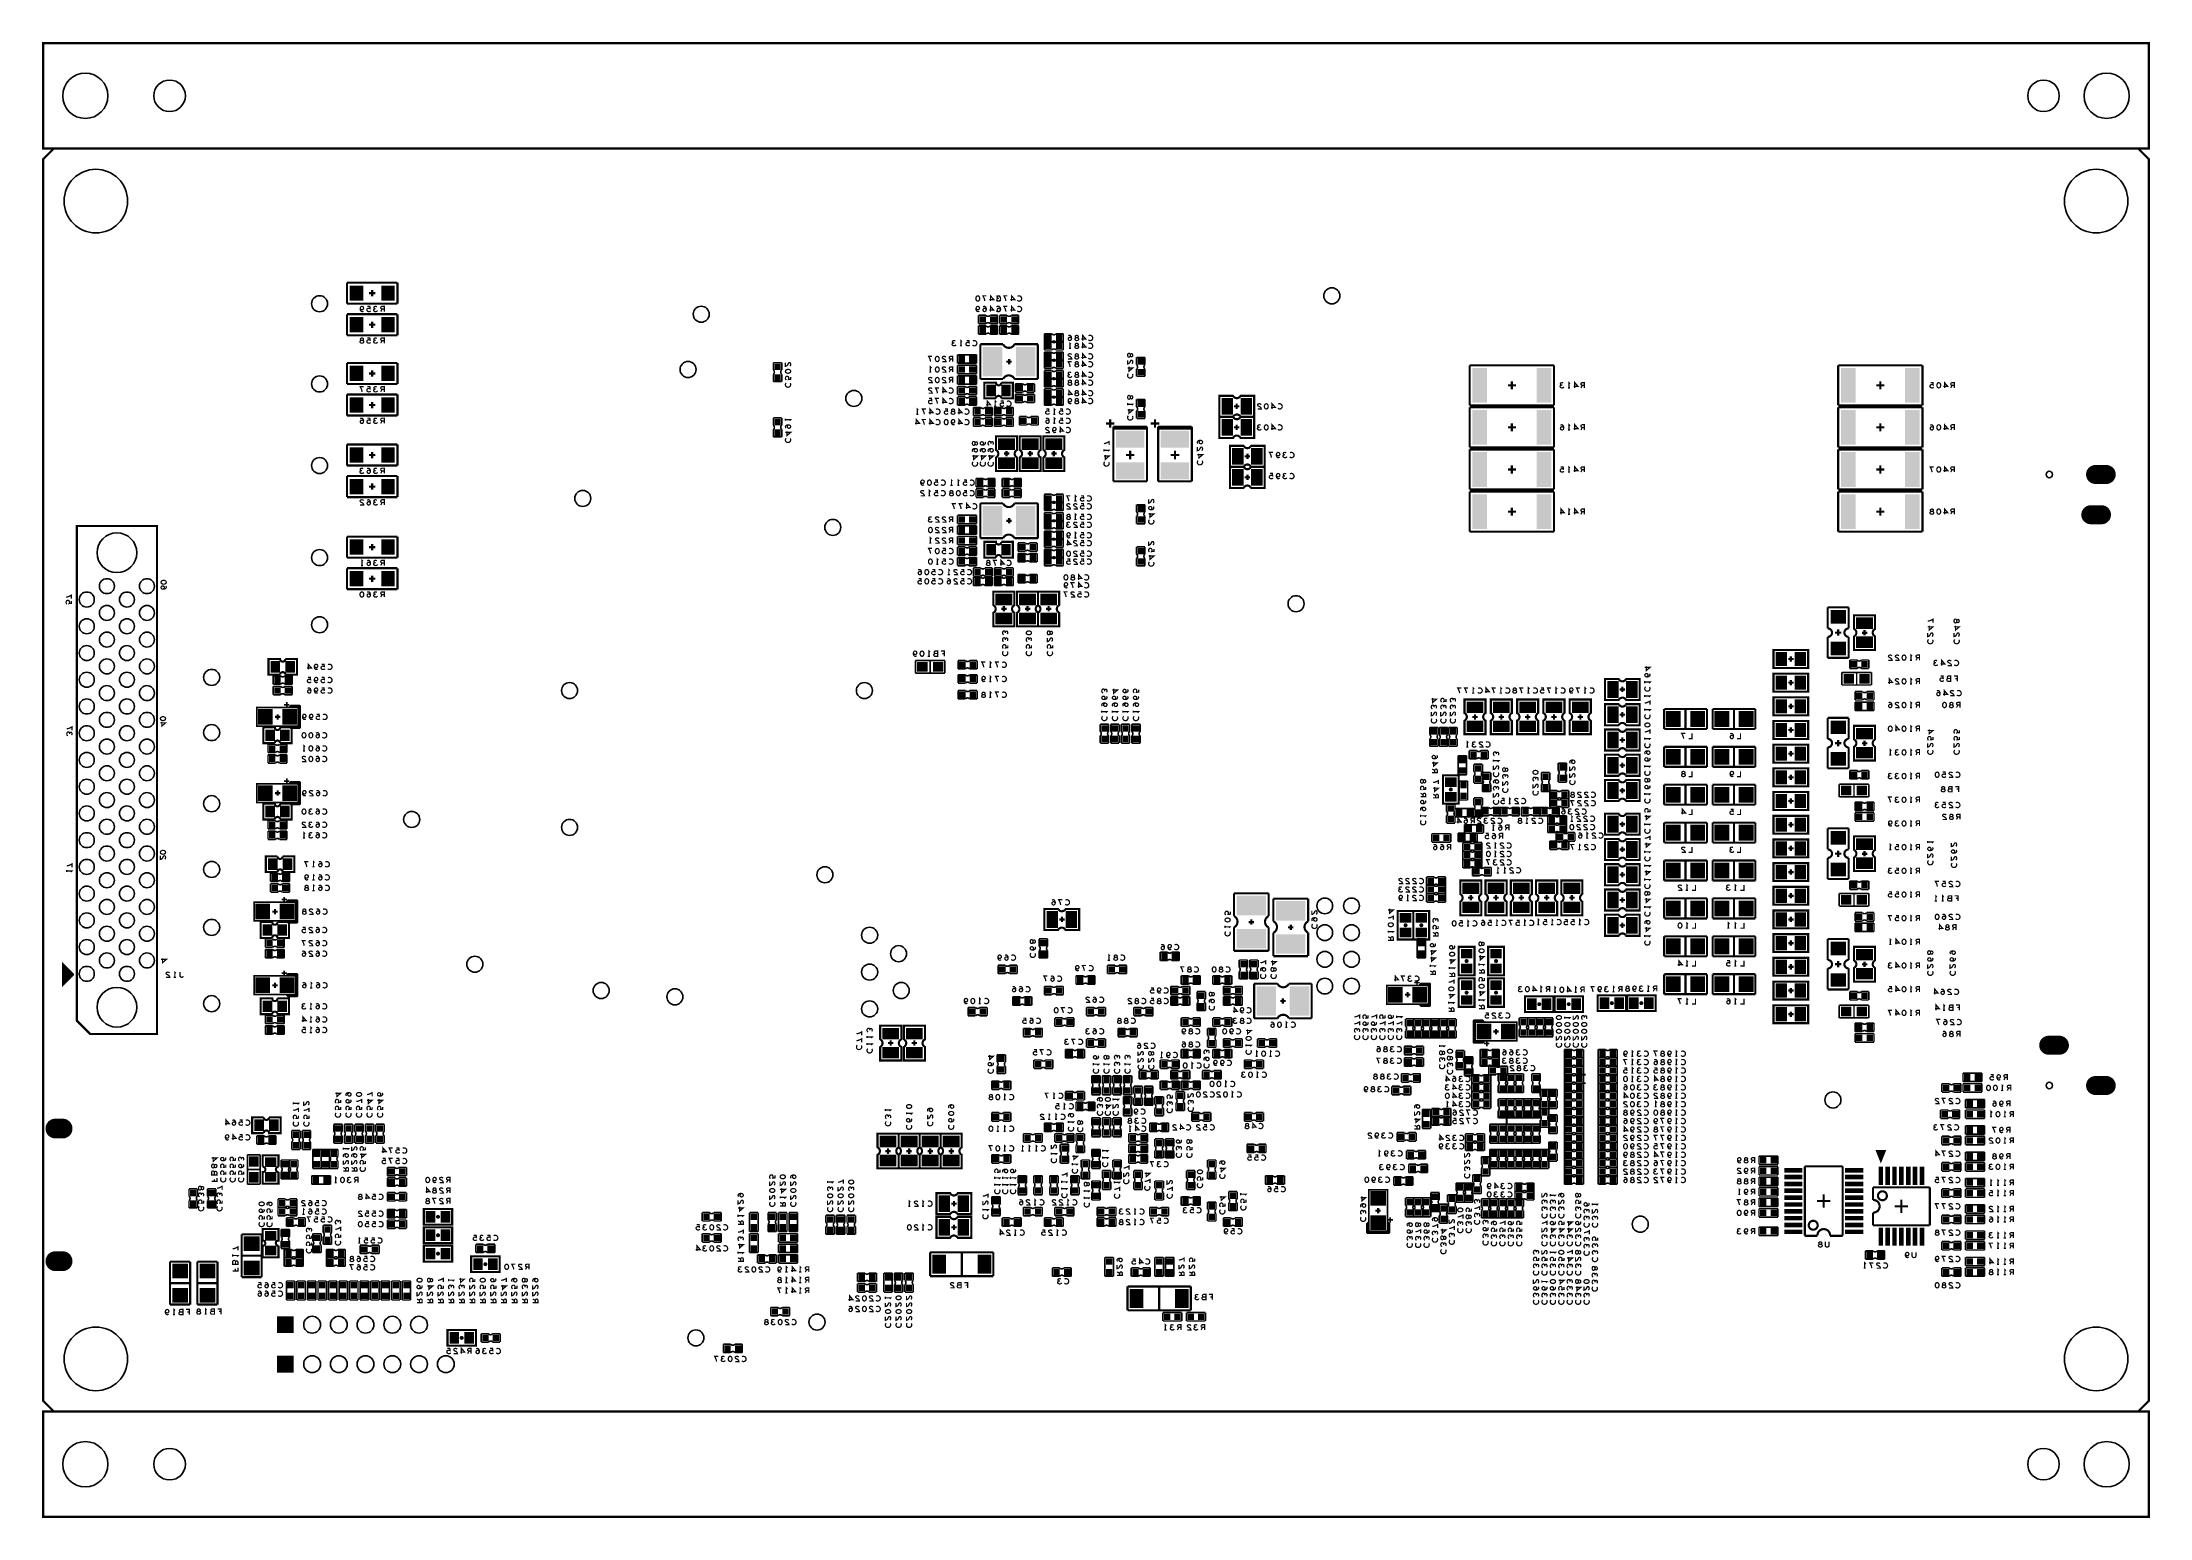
# Model space of a CAD drawing. Extents: x 0 to 200, y -10 to 130.
import ezdxf

# ---------------------------------------------------------------- set-up
doc = ezdxf.new("R2010")
doc.units = 0
doc.layers.get('0').update_dxf_attribs({"linetype": 'CONTINUOUS'})
doc.layers.add('MASK_BOTTOM_ART', color=6, linetype='CONTINUOUS')
doc.layers.add('SILK_BOTTOM_ART', color=5, linetype='CONTINUOUS')

# ---------------------------------------------------------------- blocks, each defined once
blk = doc.blocks.new('OBLONG_590')
at = {"const_width": 1.8796}
blk.add_lwpolyline([(0.3429, 0), (-0.3429, 0)], dxfattribs=at)
at = {"const_width": 0.9398}
for points in [[(-0.8128, 0, 1), (0.127, 0, 1)], [(-0.127, 0, 1), (0.8128, 0, 1)]]:
    blk.add_lwpolyline(points, format="xyb", close=True, dxfattribs=at)
blk = doc.blocks.new('RECTANGLE_585')
blk.add_solid([(0.4572, 0.4953), (0.4572, -0.4953), (-0.4572, 0.4953), (-0.4572, -0.4953)])
blk = doc.blocks.new('ROUND_567')
blk.add_circle((0, 0), 1.5)
blk = doc.blocks.new('SQUARE_586')
blk.add_solid([(0.3048, 0.3048), (0.3048, -0.3048), (-0.3048, 0.3048), (-0.3048, -0.3048)])
blk = doc.blocks.new('RECTANGLE_587')
blk.add_solid([(0.4953, 0.4572), (0.4953, -0.4572), (-0.4953, 0.4572), (-0.4953, -0.4572)])
blk = doc.blocks.new('ROUND_568')
blk.add_circle((0, 0), 2.15)
blk = doc.blocks.new('RECTANGLE_583')
blk.add_solid([(0.9271, 1.397), (0.9271, -1.397), (-0.9271, 1.397), (-0.9271, -1.397)])
blk = doc.blocks.new('ROUND_576')
blk.add_circle((0, 0), 3.02)
blk = doc.blocks.new('ROUND_564')
blk.add_circle((0, 0), 0.305)
blk = doc.blocks.new('RECTANGLE_467')
blk.add_solid([(0.5461, 0.4572), (0.5461, -0.4572), (-0.5461, 0.4572), (-0.5461, -0.4572)])
blk = doc.blocks.new('RECTANGLE_588')
blk.add_solid([(0.7493, 0.6985), (0.7493, -0.6985), (-0.7493, 0.6985), (-0.7493, -0.6985)])
blk = doc.blocks.new('OBLONG_578')
at = {"const_width": 1.8034}
blk.add_lwpolyline([(0.508, 0), (-0.508, 0)], dxfattribs=at)
at = {"const_width": 0.9017}
for points in [[(-0.95885, 0, 1), (-0.05715, 0, 1)], [(0.05715, 0, 1), (0.95885, 0, 1)]]:
    blk.add_lwpolyline(points, format="xyb", close=True, dxfattribs=at)
blk = doc.blocks.new('RECTANGLE_577')
blk.add_solid([(1.3462, 0.8001), (1.3462, -0.8001), (-1.3462, 0.8001), (-1.3462, -0.8001)])
blk = doc.blocks.new('ROUND_572')
blk.add_circle((0, 0), 0.762)
blk = doc.blocks.new('RECTANGLE_581')
blk.add_solid([(1.397, 0.9271), (1.397, -0.9271), (-1.397, 0.9271), (-1.397, -0.9271)])
blk = doc.blocks.new('RECTANGLE_563')
blk.add_solid([(0.4572, 0.5461), (0.4572, -0.5461), (-0.4572, 0.5461), (-0.4572, -0.5461)])
blk = doc.blocks.new('RECTANGLE_589')
blk.add_solid([(0.6985, 0.7493), (0.6985, -0.7493), (-0.6985, 0.7493), (-0.6985, -0.7493)])
blk = doc.blocks.new('ROUND_582')
blk.add_circle((0, 0), 1.89)
blk = doc.blocks.new('ROUND_443')
blk.add_circle((0, 0), 0.749)
blk = doc.blocks.new('RECTANGLE_580')
blk.add_solid([(0.64515, 0.7239), (0.64515, -0.7239), (-0.64515, 0.7239), (-0.64515, -0.7239)])
blk = doc.blocks.new('RECTANGLE_573')
blk.add_solid([(0.6985, 1.651), (0.6985, -1.651), (-0.6985, 1.651), (-0.6985, -1.651)])
blk = doc.blocks.new('ROUND_198')
blk.add_circle((0, 0), 0.711)
blk = doc.blocks.new('RECTANGLE_584')
blk.add_solid([(0.64515, 0.89915), (0.64515, -0.89915), (-0.64515, 0.89915), (-0.64515, -0.89915)])
blk = doc.blocks.new('ROUND_570')
blk.add_circle((0, 0), 0.8)
blk = doc.blocks.new('RECTANGLE_566')
blk.add_solid([(0.2159, 0.8636), (0.2159, -0.8636), (-0.2159, 0.8636), (-0.2159, -0.8636)])
blk = doc.blocks.new('SQUARE_574')
blk.add_solid([(0.8001, 0.8001), (0.8001, -0.8001), (-0.8001, 0.8001), (-0.8001, -0.8001)])
blk = doc.blocks.new('RECTANGLE_571')
blk.add_solid([(0.5461, 0.8001), (0.5461, -0.8001), (-0.5461, 0.8001), (-0.5461, -0.8001)])
blk = doc.blocks.new('RECTANGLE_565')
blk.add_solid([(0.8636, 0.2159), (0.8636, -0.2159), (-0.8636, 0.2159), (-0.8636, -0.2159)])
blk = doc.blocks.new('RECTANGLE_575')
blk.add_solid([(0.5461, 0.6731), (0.5461, -0.6731), (-0.5461, 0.6731), (-0.5461, -0.6731)])
blk = doc.blocks.new('RECTANGLE_569')
blk.add_solid([(0.8001, 0.5461), (0.8001, -0.5461), (-0.8001, 0.5461), (-0.8001, -0.5461)])
blk = doc.blocks.new('RECTANGLE_579')
blk.add_solid([(0.7239, 0.64515), (0.7239, -0.64515), (-0.7239, 0.64515), (-0.7239, -0.64515)])

msp = doc.modelspace()

# ---------------------------------------------------------------- linework, layer by layer
at = {"layer": 'MASK_BOTTOM_ART', "const_width": 0.2}
for points in [[(200, 130), (0, 130), (0, 120), (200, 120), (200, 130)], [(1, 0), (199, 0), (200, 1), (200, 119), (199, 120), (1, 120), (0, 119), (0, 1), (1, 0)], [(199, 0), (0, 0), (0, -10), (200, -10), (200, 0), (199, 0)]]:
    msp.add_lwpolyline(points, dxfattribs=at)
at = {"layer": 'SILK_BOTTOM_ART'}
for points, const_width in [([(200, 130), (0, 130), (0, 120), (200, 120), (200, 130)], 0.2), ([(1, 0), (199, 0), (200, 1), (200, 119), (199, 120), (1, 120), (0, 119), (0, 1), (1, 0)], 0.2), ([(28.85, 107.25), (33.65, 107.25)], 0.2032), ([(28.85, 105.25), (28.85, 107.25)], 0.2032), ([(31.55, 106.25), (30.95, 106.25)], 0.2032), ([(31.25, 106.55), (31.25, 105.95)], 0.2032), ([(33.65, 107.25), (33.65, 105.25)], 0.2032), ([(89.9762, 105.4983), (89.9762, 105.9983), (90.2845, 105.64), (89.8679, 105.64)], 0.12), ([(91.9762, 105.4983), (91.9762, 105.9983), (92.2845, 105.64), (91.8679, 105.64)], 0.12), ([(33.65, 105.25), (28.85, 105.25)], 0.2032), ([(28.85, 104.25), (33.65, 104.25)], 0.2032), ([(28.85, 102.25), (28.85, 104.25)], 0.2032), ([(30.4131, 104.5566), (30.3547, 104.515), (30.2881, 104.4983), (30.2214, 104.515), (30.1631, 104.565), (30.1214, 104.64), (30.1047, 104.715), (30.1047, 104.8066), (30.1214, 104.8816), (30.1631, 104.9483), (30.2131, 104.9816), (30.2714, 104.9983), (30.3381, 104.9816), (30.3881, 104.9483), (30.4214, 104.8983), (30.4381, 104.8316), (30.4214, 104.7733), (30.3797, 104.715), (30.3297, 104.6816), (30.2714, 104.6733), (30.2047, 104.69), (30.1547, 104.7316), (30.1047, 104.8066)], 0.12), ([(31.1071, 104.5733), (31.0571, 104.5316), (30.9988, 104.5066), (30.9238, 104.4983), (30.8488, 104.515), (30.7905, 104.5483), (30.7488, 104.6066), (30.7405, 104.6733), (30.7571, 104.74), (30.7988, 104.7816), (30.8571, 104.815), (30.9155, 104.8233), (30.9738, 104.815), (31.0488, 104.7816), (31.0238, 104.9983), (30.7988, 104.9983)], 0.12), ([(31.7595, 104.5983), (31.7095, 104.54), (31.6429, 104.5066), (31.5679, 104.4983), (31.5012, 104.5066), (31.4345, 104.5483), (31.3929, 104.5983), (31.3845, 104.6483), (31.4012, 104.7066), (31.4595, 104.7483), (31.5179, 104.765), (31.5929, 104.765)], 0.12), ([(31.5179, 104.765), (31.4679, 104.79), (31.4262, 104.8316), (31.4095, 104.8816), (31.4262, 104.9316), (31.4679, 104.9733), (31.5429, 104.9983), (31.6179, 104.99), (31.6929, 104.9566)], 0.12), ([(32.3953, 104.4983), (32.3953, 104.9983), (32.1869, 104.9983), (32.1203, 104.9733), (32.0786, 104.94), (32.0619, 104.8733), (32.0786, 104.8066), (32.1286, 104.765), (32.1869, 104.74), (32.3953, 104.74)], 0.12), ([(32.1869, 104.74), (32.0619, 104.4983)], 0.12), ([(33.65, 104.25), (33.65, 102.25)], 0.2032), ([(88.7714, 105.9983), (88.8381, 105.9816), (88.8881, 105.94), (88.9214, 105.89), (88.9464, 105.8233), (88.9547, 105.7483), (88.9464, 105.6733), (88.9214, 105.6066), (88.8881, 105.5566), (88.8381, 105.515), (88.7714, 105.4983), (88.7047, 105.515), (88.6547, 105.5566), (88.6214, 105.6066), (88.5964, 105.6733), (88.5881, 105.7483), (88.5964, 105.8233), (88.6214, 105.89), (88.6547, 105.94), (88.7047, 105.9816), (88.7714, 105.9983)], 0.12), ([(88.9131, 104.5566), (88.8547, 104.515), (88.7881, 104.4983), (88.7214, 104.515), (88.6631, 104.565), (88.6214, 104.64), (88.6047, 104.715), (88.6047, 104.8066), (88.6214, 104.8816), (88.6631, 104.9483), (88.7131, 104.9816), (88.7714, 104.9983), (88.8381, 104.9816), (88.8881, 104.9483), (88.9214, 104.8983), (88.9381, 104.8316), (88.9214, 104.7733), (88.8797, 104.715), (88.8297, 104.6816), (88.7714, 104.6733), (88.7047, 104.69), (88.6547, 104.7316), (88.6047, 104.8066)], 0.12), ([(88.85, 104.15), (88.85, 103.35)], 0.1524), ([(89.55, 104.15), (88.85, 104.15)], 0.1524), ([(89.4405, 105.4983), (89.4238, 105.6066), (89.3988, 105.6983), (89.3655, 105.7816), (89.3238, 105.8733), (89.2571, 105.9983), (89.5905, 105.9983)], 0.12), ([(89.5821, 104.7066), (89.5238, 104.765), (89.4738, 104.7983), (89.4071, 104.815), (89.3488, 104.7983), (89.3071, 104.765), (89.2738, 104.715), (89.2655, 104.6566), (89.2738, 104.6066), (89.3071, 104.5566), (89.3571, 104.515), (89.4155, 104.4983), (89.4821, 104.515), (89.5405, 104.565), (89.5738, 104.64), (89.5821, 104.7233), (89.5655, 104.8316), (89.5405, 104.89), (89.4988, 104.9483), (89.4405, 104.99), (89.3821, 104.9983), (89.3238, 104.9816), (89.2821, 104.94)], 0.12), ([(89.9762, 104.4983), (89.9762, 104.9983), (90.2845, 104.64), (89.8679, 104.64)], 0.12), ([(90.65, 104.15), (89.95, 104.15)], 0.1524), ([(90.5453, 105.9566), (90.5953, 105.9816), (90.6536, 105.9983), (90.7203, 105.9983), (90.7953, 105.9733), (90.8536, 105.9316), (90.8953, 105.8816), (90.9286, 105.7983), (90.9369, 105.7233), (90.9203, 105.6483), (90.8953, 105.5983), (90.8453, 105.5483), (90.7869, 105.515), (90.7286, 105.4983), (90.6703, 105.4983), (90.6119, 105.515), (90.5619, 105.54), (90.5203, 105.5733)], 0.12), ([(90.5453, 104.9566), (90.5953, 104.9816), (90.6536, 104.9983), (90.7203, 104.9983), (90.7953, 104.9733), (90.8536, 104.9316), (90.8953, 104.8816), (90.9286, 104.7983), (90.9369, 104.7233), (90.9203, 104.6483), (90.8953, 104.5983), (90.8453, 104.5483), (90.7869, 104.515), (90.7286, 104.4983), (90.6703, 104.4983), (90.6119, 104.515), (90.5619, 104.54), (90.5203, 104.5733)], 0.12), ([(90.9547, 105.5983), (90.9047, 105.54), (90.8381, 105.5066), (90.7631, 105.4983), (90.6964, 105.5066), (90.6297, 105.5483), (90.5881, 105.5983), (90.5797, 105.6483), (90.5964, 105.7066), (90.6547, 105.7483), (90.7131, 105.765), (90.7881, 105.765)], 0.12), ([(90.7131, 105.765), (90.6631, 105.79), (90.6214, 105.8316), (90.6047, 105.8816), (90.6214, 105.9316), (90.6631, 105.9733), (90.7381, 105.9983), (90.8131, 105.99), (90.8881, 105.9566)], 0.12), ([(90.9297, 104.7066), (90.8714, 104.765), (90.8214, 104.7983), (90.7547, 104.815), (90.6964, 104.7983), (90.6547, 104.765), (90.6214, 104.715), (90.6131, 104.6566), (90.6214, 104.6066), (90.6547, 104.5566), (90.7047, 104.515), (90.7631, 104.4983), (90.8297, 104.515), (90.8881, 104.565), (90.9214, 104.64), (90.9297, 104.7233), (90.9131, 104.8316), (90.8881, 104.89), (90.8464, 104.9483), (90.7881, 104.99), (90.7297, 104.9983), (90.6714, 104.9816), (90.6297, 104.94)], 0.12), ([(90.65, 103.35), (90.65, 104.15)], 0.1524), ([(90.85, 104.15), (90.85, 103.35)], 0.1524), ([(91.55, 104.15), (90.85, 104.15)], 0.1524), ([(91.4405, 105.4983), (91.4238, 105.6066), (91.3988, 105.6983), (91.3655, 105.7816), (91.3238, 105.8733), (91.2571, 105.9983), (91.5905, 105.9983)], 0.12), ([(91.4405, 104.4983), (91.4238, 104.6066), (91.3988, 104.6983), (91.3655, 104.7816), (91.3238, 104.8733), (91.2571, 104.9983), (91.5905, 104.9983)], 0.12), ([(91.9762, 104.4983), (91.9762, 104.9983), (92.2845, 104.64), (91.8679, 104.64)], 0.12), ([(92.65, 104.15), (91.95, 104.15)], 0.1524), ([(92.5453, 105.9566), (92.5953, 105.9816), (92.6536, 105.9983), (92.7203, 105.9983), (92.7953, 105.9733), (92.8536, 105.9316), (92.8953, 105.8816), (92.9286, 105.7983), (92.9369, 105.7233), (92.9203, 105.6483), (92.8953, 105.5983), (92.8453, 105.5483), (92.7869, 105.515), (92.7286, 105.4983), (92.6703, 105.4983), (92.6119, 105.515), (92.5619, 105.54), (92.5203, 105.5733)], 0.12), ([(92.5453, 104.9566), (92.5953, 104.9816), (92.6536, 104.9983), (92.7203, 104.9983), (92.7953, 104.9733), (92.8536, 104.9316), (92.8953, 104.8816), (92.9286, 104.7983), (92.9369, 104.7233), (92.9203, 104.6483), (92.8953, 104.5983), (92.8453, 104.5483), (92.7869, 104.515), (92.7286, 104.4983), (92.6703, 104.4983), (92.6119, 104.515), (92.5619, 104.54), (92.5203, 104.5733)], 0.12), ([(92.65, 103.35), (92.65, 104.15)], 0.1524), ([(33.65, 102.25), (28.85, 102.25)], 0.2032), ([(31.55, 103.25), (30.95, 103.25)], 0.2032), ([(31.25, 103.55), (31.25, 102.95)], 0.2032), ([(88.85, 103.35), (89.55, 103.35)], 0.1524), ([(88.85, 103.15), (88.85, 102.35)], 0.1524), ([(89.55, 103.15), (88.85, 103.15)], 0.1524), ([(88.85, 102.35), (89.55, 102.35)], 0.1524), ([(89.95, 103.35), (90.65, 103.35)], 0.1524), ([(90.65, 103.15), (89.95, 103.15)], 0.1524), ([(89.95, 102.35), (90.65, 102.35)], 0.1524), ([(90.65, 102.35), (90.65, 103.15)], 0.1524), ([(90.85, 103.35), (91.55, 103.35)], 0.1524), ([(90.85, 103.15), (90.85, 102.35)], 0.1524), ([(91.55, 103.15), (90.85, 103.15)], 0.1524), ([(90.85, 102.35), (91.55, 102.35)], 0.1524), ([(91.95, 103.35), (92.65, 103.35)], 0.1524), ([(92.65, 103.15), (91.95, 103.15)], 0.1524), ([(91.95, 102.35), (92.65, 102.35)], 0.1524), ([(92.65, 102.35), (92.65, 103.15)], 0.1524), ([(95.1, 102.4), (95.1, 101.6)], 0.1524), ([(95.8, 102.4), (95.1, 102.4)], 0.1524), ([(96.9, 102.4), (96.2, 102.4)], 0.1524), ([(96.9, 101.6), (96.9, 102.4)], 0.1524), ([(97.6797, 101.9566), (97.6214, 102.015), (97.5714, 102.0483), (97.5047, 102.065), (97.4464, 102.0483), (97.4047, 102.015), (97.3714, 101.965), (97.3631, 101.9066), (97.3714, 101.8566), (97.4047, 101.8066), (97.4547, 101.765), (97.5131, 101.7483), (97.5797, 101.765), (97.6381, 101.815), (97.6714, 101.89), (97.6797, 101.9733), (97.6631, 102.0816), (97.6381, 102.14), (97.5964, 102.1983), (97.5381, 102.24), (97.4797, 102.2483), (97.4214, 102.2316), (97.3797, 102.19)], 0.12), ([(98.1738, 101.7483), (98.1155, 101.7566), (98.0488, 101.7816), (98.0071, 101.8233), (97.9905, 101.8816), (98.0071, 101.94), (98.0571, 101.99), (98.1321, 102.015), (98.2155, 102.015), (98.2655, 102.0316), (98.3071, 102.0733), (98.3238, 102.1316), (98.2988, 102.19), (98.2405, 102.2316), (98.1738, 102.2483), (98.1071, 102.2316), (98.0488, 102.19), (98.0238, 102.1316), (98.0405, 102.0733), (98.0821, 102.0316), (98.1321, 102.015), (98.2155, 102.015), (98.2905, 101.99), (98.3405, 101.94), (98.3571, 101.8816), (98.3405, 101.8233), (98.2988, 101.7816), (98.2321, 101.7566), (98.1738, 101.7483)], 0.12), ([(98.7262, 101.7483), (98.7262, 102.2483), (99.0345, 101.89), (98.6179, 101.89)], 0.12), ([(99.2953, 102.2066), (99.3453, 102.2316), (99.4036, 102.2483), (99.4703, 102.2483), (99.5453, 102.2233), (99.6036, 102.1816), (99.6453, 102.1316), (99.6786, 102.0483), (99.6869, 101.9733), (99.6703, 101.8983), (99.6453, 101.8483), (99.5953, 101.7983), (99.5369, 101.765), (99.4786, 101.7483), (99.4203, 101.7483), (99.3619, 101.765), (99.3119, 101.79), (99.2703, 101.8233)], 0.12), ([(30.2714, 101.4983), (30.2131, 101.5066), (30.1464, 101.5316), (30.1047, 101.5733), (30.0881, 101.6316), (30.1047, 101.69), (30.1547, 101.74), (30.2297, 101.765), (30.3131, 101.765), (30.3631, 101.7816), (30.4047, 101.8233), (30.4214, 101.8816), (30.3964, 101.94), (30.3381, 101.9816), (30.2714, 101.9983), (30.2047, 101.9816), (30.1464, 101.94), (30.1214, 101.8816), (30.1381, 101.8233), (30.1797, 101.7816), (30.2297, 101.765), (30.3131, 101.765), (30.3881, 101.74), (30.4381, 101.69), (30.4547, 101.6316), (30.4381, 101.5733), (30.3964, 101.5316), (30.3297, 101.5066), (30.2714, 101.4983)], 0.12), ([(31.1071, 101.5733), (31.0571, 101.5316), (30.9988, 101.5066), (30.9238, 101.4983), (30.8488, 101.515), (30.7905, 101.5483), (30.7488, 101.6066), (30.7405, 101.6733), (30.7571, 101.74), (30.7988, 101.7816), (30.8571, 101.815), (30.9155, 101.8233), (30.9738, 101.815), (31.0488, 101.7816), (31.0238, 101.9983), (30.7988, 101.9983)], 0.12), ([(31.7595, 101.5983), (31.7095, 101.54), (31.6429, 101.5066), (31.5679, 101.4983), (31.5012, 101.5066), (31.4345, 101.5483), (31.3929, 101.5983), (31.3845, 101.6483), (31.4012, 101.7066), (31.4595, 101.7483), (31.5179, 101.765), (31.5929, 101.765)], 0.12), ([(31.5179, 101.765), (31.4679, 101.79), (31.4262, 101.8316), (31.4095, 101.8816), (31.4262, 101.9316), (31.4679, 101.9733), (31.5429, 101.9983), (31.6179, 101.99), (31.6929, 101.9566)], 0.12), ([(32.3953, 101.4983), (32.3953, 101.9983), (32.1869, 101.9983), (32.1203, 101.9733), (32.0786, 101.94), (32.0619, 101.8733), (32.0786, 101.8066), (32.1286, 101.765), (32.1869, 101.74), (32.3953, 101.74)], 0.12), ([(32.1869, 101.74), (32.0619, 101.4983)], 0.12), ([(84.2881, 99.7483), (84.2714, 99.8566), (84.2464, 99.9483), (84.2131, 100.0316), (84.1714, 100.1233), (84.1047, 100.2483), (84.4381, 100.2483)], 0.12), ([(84.9238, 100.2483), (84.9905, 100.2316), (85.0405, 100.19), (85.0738, 100.14), (85.0988, 100.0733), (85.1071, 99.9983), (85.0988, 99.9233), (85.0738, 99.8566), (85.0405, 99.8066), (84.9905, 99.765), (84.9238, 99.7483), (84.8571, 99.765), (84.8071, 99.8066), (84.7738, 99.8566), (84.7488, 99.9233), (84.7405, 99.9983), (84.7488, 100.0733), (84.7738, 100.14), (84.8071, 100.19), (84.8571, 100.2316), (84.9238, 100.2483)], 0.12), ([(85.7345, 100.165), (85.6845, 100.215), (85.6262, 100.24), (85.5595, 100.2483), (85.4762, 100.2316), (85.4179, 100.19), (85.4012, 100.14), (85.4095, 100.09), (85.4429, 100.0483), (85.6095, 99.965), (85.6845, 99.9066), (85.7345, 99.8233), (85.7512, 99.7483), (85.4012, 99.7483)], 0.12), ([(86.3953, 99.7483), (86.3953, 100.2483), (86.1869, 100.2483), (86.1203, 100.2233), (86.0786, 100.19), (86.0619, 100.1233), (86.0786, 100.0566), (86.1286, 100.015), (86.1869, 99.99), (86.3953, 99.99)], 0.12), ([(86.7047, 101.35), (86.6547, 101.2917), (86.5881, 101.2583), (86.5131, 101.25), (86.4464, 101.2583), (86.3797, 101.3), (86.3381, 101.35), (86.3297, 101.4), (86.3464, 101.4583), (86.4047, 101.5), (86.4631, 101.5167), (86.5381, 101.5167)], 0.12), ([(86.4631, 101.5167), (86.4131, 101.5417), (86.3714, 101.5833), (86.3547, 101.6333), (86.3714, 101.6833), (86.4131, 101.725), (86.4881, 101.75), (86.5631, 101.7417), (86.6381, 101.7083)], 0.12), ([(86.85, 100.4), (86.85, 99.6)], 0.1524), ([(88.65, 100.4), (86.85, 100.4)], 0.1524), ([(87.2738, 101.25), (87.0738, 101.25)], 0.12), ([(87.1738, 101.25), (87.1738, 101.75), (87.2738, 101.65)], 0.12), ([(88.0095, 101.325), (87.9595, 101.2833), (87.9012, 101.2583), (87.8262, 101.25), (87.7512, 101.2667), (87.6929, 101.3), (87.6512, 101.3583), (87.6429, 101.425), (87.6595, 101.4917), (87.7012, 101.5333), (87.7595, 101.5667), (87.8179, 101.575), (87.8762, 101.5667), (87.9512, 101.5333), (87.9262, 101.75), (87.7012, 101.75)], 0.12), ([(88.2953, 101.7083), (88.3453, 101.7333), (88.4036, 101.75), (88.4703, 101.75), (88.5453, 101.725), (88.6036, 101.6833), (88.6453, 101.6333), (88.6786, 101.55), (88.6869, 101.475), (88.6703, 101.4), (88.6453, 101.35), (88.5953, 101.3), (88.5369, 101.2667), (88.4786, 101.25), (88.4203, 101.25), (88.3619, 101.2667), (88.3119, 101.2917), (88.2703, 101.325)], 0.12), ([(88.65, 99.6), (88.65, 100.4)], 0.1524), ([(89.0195, 101.401), (91.1785, 101.401)], 0.2032), ([(89.0195, 98.099), (89.0195, 101.401)], 0.2032), ([(91.75, 100.004), (91.75, 99.496)], 0.2032), ([(92.258, 101.401), (94.4805, 101.401)], 0.2032), ([(94.4805, 101.401), (94.4805, 98.099)], 0.2032), ([(95.1, 101.65), (95.1, 100.85)], 0.1524), ([(95.8, 101.65), (95.1, 101.65)], 0.1524), ([(95.1, 101.6), (95.8, 101.6)], 0.1524), ([(95.1, 100.85), (95.8, 100.85)], 0.1524), ([(95.1, 100.65), (95.1, 99.85)], 0.1524), ([(95.8, 100.65), (95.1, 100.65)], 0.1524), ([(96.9, 101.65), (96.2, 101.65)], 0.1524), ([(96.2, 101.6), (96.9, 101.6)], 0.1524), ([(96.2, 100.85), (96.9, 100.85)], 0.1524), ([(96.9, 100.65), (96.2, 100.65)], 0.1524), ([(96.9, 100.85), (96.9, 101.65)], 0.1524), ([(96.9, 99.85), (96.9, 100.65)], 0.1524), ([(97.6797, 100.415), (97.6297, 100.465), (97.5714, 100.49), (97.5047, 100.4983), (97.4214, 100.4816), (97.3631, 100.44), (97.3464, 100.39), (97.3547, 100.34), (97.3881, 100.2983), (97.5547, 100.215), (97.6297, 100.1566), (97.6797, 100.0733), (97.6964, 99.9983), (97.3464, 99.9983)], 0.12), ([(97.6214, 100.9983), (97.4214, 100.9983)], 0.12), ([(97.5214, 100.9983), (97.5214, 101.4983), (97.6214, 101.3983)], 0.12), ([(98.1738, 100.9983), (98.1155, 101.0066), (98.0488, 101.0316), (98.0071, 101.0733), (97.9905, 101.1316), (98.0071, 101.19), (98.0571, 101.24), (98.1321, 101.265), (98.2155, 101.265), (98.2655, 101.2816), (98.3071, 101.3233), (98.3238, 101.3816), (98.2988, 101.44), (98.2405, 101.4816), (98.1738, 101.4983), (98.1071, 101.4816), (98.0488, 101.44), (98.0238, 101.3816), (98.0405, 101.3233), (98.0821, 101.2816), (98.1321, 101.265), (98.2155, 101.265), (98.2905, 101.24), (98.3405, 101.19), (98.3571, 101.1316), (98.3405, 101.0733), (98.2988, 101.0316), (98.2321, 101.0066), (98.1738, 100.9983)], 0.12), ([(98.1738, 99.9983), (98.1155, 100.0066), (98.0488, 100.0316), (98.0071, 100.0733), (97.9905, 100.1316), (98.0071, 100.19), (98.0571, 100.24), (98.1321, 100.265), (98.2155, 100.265), (98.2655, 100.2816), (98.3071, 100.3233), (98.3238, 100.3816), (98.2988, 100.44), (98.2405, 100.4816), (98.1738, 100.4983), (98.1071, 100.4816), (98.0488, 100.44), (98.0238, 100.3816), (98.0405, 100.3233), (98.0821, 100.2816), (98.1321, 100.265), (98.2155, 100.265), (98.2905, 100.24), (98.3405, 100.19), (98.3571, 100.1316), (98.3405, 100.0733), (98.2988, 100.0316), (98.2321, 100.0066), (98.1738, 99.9983)], 0.12), ([(98.7262, 100.9983), (98.7262, 101.4983), (99.0345, 101.14), (98.6179, 101.14)], 0.12), ([(98.7262, 99.9983), (98.7262, 100.4983), (99.0345, 100.14), (98.6179, 100.14)], 0.12), ([(99.2953, 101.4566), (99.3453, 101.4816), (99.4036, 101.4983), (99.4703, 101.4983), (99.5453, 101.4733), (99.6036, 101.4316), (99.6453, 101.3816), (99.6786, 101.2983), (99.6869, 101.2233), (99.6703, 101.1483), (99.6453, 101.0983), (99.5953, 101.0483), (99.5369, 101.015), (99.4786, 100.9983), (99.4203, 100.9983), (99.3619, 101.015), (99.3119, 101.04), (99.2703, 101.0733)], 0.12), ([(99.2953, 100.4566), (99.3453, 100.4816), (99.4036, 100.4983), (99.4703, 100.4983), (99.5453, 100.4733), (99.6036, 100.4316), (99.6453, 100.3816), (99.6786, 100.2983), (99.6869, 100.2233), (99.6703, 100.1483), (99.6453, 100.0983), (99.5953, 100.0483), (99.5369, 100.015), (99.4786, 99.9983), (99.4203, 99.9983), (99.3619, 100.015), (99.3119, 100.04), (99.2703, 100.0733)], 0.12), ([(102.9983, 100.3536), (103.0066, 100.4119), (103.0316, 100.4786), (103.0733, 100.5203), (103.1316, 100.5369), (103.19, 100.5203), (103.24, 100.4703), (103.265, 100.3953), (103.265, 100.3119), (103.2816, 100.2619), (103.3233, 100.2203), (103.3816, 100.2036), (103.44, 100.2286), (103.4816, 100.2869), (103.4983, 100.3536), (103.4816, 100.4203), (103.44, 100.4786), (103.3816, 100.5036), (103.3233, 100.4869), (103.2816, 100.4453), (103.265, 100.3953), (103.265, 100.3119), (103.24, 100.2369), (103.19, 100.1869), (103.1316, 100.1703), (103.0733, 100.1869), (103.0316, 100.2286), (103.0066, 100.2953), (102.9983, 100.3536)], 0.12), ([(103.85, 100.15), (103.85, 99.45)], 0.1524), ([(104.65, 100.15), (103.85, 100.15)], 0.1524), ([(104.65, 99.45), (104.65, 100.15)], 0.1524), ([(28.85, 97.625), (28.85, 99.625)], 0.2032), ([(28.85, 99.625), (33.65, 99.625)], 0.2032), ([(31.55, 98.625), (30.95, 98.625)], 0.2032), ([(31.25, 98.925), (31.25, 98.325)], 0.2032), ([(33.65, 99.625), (33.65, 97.625)], 0.2032), ([(70.15, 99.65), (69.35, 99.65)], 0.1524), ([(69.35, 99.65), (69.35, 98.95)], 0.1524), ([(69.35, 98.55), (69.35, 97.85)], 0.1524), ([(70.15, 98.95), (70.15, 99.65)], 0.1524), ([(70.15, 97.85), (70.15, 98.55)], 0.1524), ([(70.9983, 98.8262), (70.9816, 98.7595), (70.94, 98.7095), (70.89, 98.6762), (70.8233, 98.6512), (70.7483, 98.6429), (70.6733, 98.6512), (70.6066, 98.6762), (70.5566, 98.7095), (70.515, 98.7595), (70.4983, 98.8262), (70.515, 98.8929), (70.5566, 98.9429), (70.6066, 98.9762), (70.6733, 99.0012), (70.7483, 99.0095), (70.8233, 99.0012), (70.89, 98.9762), (70.94, 98.9429), (70.9816, 98.8929), (70.9983, 98.8262)], 0.12), ([(70.5733, 97.9905), (70.5316, 98.0405), (70.5066, 98.0988), (70.4983, 98.1738), (70.515, 98.2488), (70.5483, 98.3071), (70.6066, 98.3488), (70.6733, 98.3571), (70.74, 98.3405), (70.7816, 98.2988), (70.815, 98.2405), (70.8233, 98.1821), (70.815, 98.1238), (70.7816, 98.0488), (70.9983, 98.0738), (70.9983, 98.2988)], 0.12), ([(70.915, 99.3203), (70.965, 99.3703), (70.99, 99.4286), (70.9983, 99.4953), (70.9816, 99.5786), (70.94, 99.6369), (70.89, 99.6536), (70.84, 99.6453), (70.7983, 99.6119), (70.715, 99.4453), (70.6566, 99.3703), (70.5733, 99.3203), (70.4983, 99.3036), (70.4983, 99.6536)], 0.12), ([(84.4297, 98.165), (84.3797, 98.215), (84.3214, 98.24), (84.2547, 98.2483), (84.1714, 98.2316), (84.1131, 98.19), (84.0964, 98.14), (84.1047, 98.09), (84.1381, 98.0483), (84.3047, 97.965), (84.3797, 97.9066), (84.4297, 97.8233), (84.4464, 97.7483), (84.0964, 97.7483)], 0.12), ([(84.3714, 98.7483), (84.1714, 98.7483)], 0.12), ([(84.2714, 98.7483), (84.2714, 99.2483), (84.3714, 99.1483)], 0.12), ([(84.9238, 99.2483), (84.9905, 99.2316), (85.0405, 99.19), (85.0738, 99.14), (85.0988, 99.0733), (85.1071, 98.9983), (85.0988, 98.9233), (85.0738, 98.8566), (85.0405, 98.8066), (84.9905, 98.765), (84.9238, 98.7483), (84.8571, 98.765), (84.8071, 98.8066), (84.7738, 98.8566), (84.7488, 98.9233), (84.7405, 98.9983), (84.7488, 99.0733), (84.7738, 99.14), (84.8071, 99.19), (84.8571, 99.2316), (84.9238, 99.2483)], 0.12), ([(84.9238, 98.2483), (84.9905, 98.2316), (85.0405, 98.19), (85.0738, 98.14), (85.0988, 98.0733), (85.1071, 97.9983), (85.0988, 97.9233), (85.0738, 97.8566), (85.0405, 97.8066), (84.9905, 97.765), (84.9238, 97.7483), (84.8571, 97.765), (84.8071, 97.8066), (84.7738, 97.8566), (84.7488, 97.9233), (84.7405, 97.9983), (84.7488, 98.0733), (84.7738, 98.14), (84.8071, 98.19), (84.8571, 98.2316), (84.9238, 98.2483)], 0.12), ([(85.7345, 99.165), (85.6845, 99.215), (85.6262, 99.24), (85.5595, 99.2483), (85.4762, 99.2316), (85.4179, 99.19), (85.4012, 99.14), (85.4095, 99.09), (85.4429, 99.0483), (85.6095, 98.965), (85.6845, 98.9066), (85.7345, 98.8233), (85.7512, 98.7483), (85.4012, 98.7483)], 0.12), ([(85.7345, 98.165), (85.6845, 98.215), (85.6262, 98.24), (85.5595, 98.2483), (85.4762, 98.2316), (85.4179, 98.19), (85.4012, 98.14), (85.4095, 98.09), (85.4429, 98.0483), (85.6095, 97.965), (85.6845, 97.9066), (85.7345, 97.8233), (85.7512, 97.7483), (85.4012, 97.7483)], 0.12), ([(86.3953, 98.7483), (86.3953, 99.2483), (86.1869, 99.2483), (86.1203, 99.2233), (86.0786, 99.19), (86.0619, 99.1233), (86.0786, 99.0566), (86.1286, 99.015), (86.1869, 98.99), (86.3953, 98.99)], 0.12), ([(86.3953, 97.7483), (86.3953, 98.2483), (86.1869, 98.2483), (86.1203, 98.2233), (86.0786, 98.19), (86.0619, 98.1233), (86.0786, 98.0566), (86.1286, 98.015), (86.1869, 97.99), (86.3953, 97.99)], 0.12), ([(86.1869, 99.99), (86.0619, 99.7483)], 0.12), ([(86.1869, 98.99), (86.0619, 98.7483)], 0.12), ([(86.85, 99.6), (88.65, 99.6)], 0.1524), ([(86.85, 99.4), (86.85, 98.6)], 0.1524), ([(88.65, 99.4), (86.85, 99.4)], 0.1524), ([(86.85, 98.6), (88.65, 98.6)], 0.1524), ([(86.85, 98.4), (86.85, 97.6)], 0.1524), ([(88.65, 98.4), (86.85, 98.4)], 0.1524), ([(88.65, 98.6), (88.65, 99.4)], 0.1524), ([(88.65, 97.6), (88.65, 98.4)], 0.1524), ([(91.1785, 98.099), (89.0195, 98.099)], 0.2032), ([(92.004, 99.75), (91.496, 99.75)], 0.2032), ([(94.4805, 98.099), (92.258, 98.099)], 0.2032), ([(95.1, 99.9), (95.1, 99.1)], 0.1524), ([(95.8, 99.9), (95.1, 99.9)], 0.1524), ([(95.1, 99.85), (95.8, 99.85)], 0.1524), ([(95.1, 99.1), (95.8, 99.1)], 0.1524), ([(95.1, 98.9), (95.1, 98.1)], 0.1524), ([(95.8, 98.9), (95.1, 98.9)], 0.1524), ([(95.1, 98.15), (95.1, 97.35)], 0.1524), ([(95.8, 98.15), (95.1, 98.15)], 0.1524), ([(95.1, 98.1), (95.8, 98.1)], 0.1524), ([(96.9, 99.9), (96.2, 99.9)], 0.1524), ([(96.2, 99.85), (96.9, 99.85)], 0.1524), ([(96.2, 99.1), (96.9, 99.1)], 0.1524), ([(96.9, 98.9), (96.2, 98.9)], 0.1524), ([(96.9, 98.15), (96.2, 98.15)], 0.1524), ([(96.2, 98.1), (96.9, 98.1)], 0.1524), ([(96.9, 99.1), (96.9, 99.9)], 0.1524), ([(96.9, 98.1), (96.9, 98.9)], 0.1524), ([(96.9, 97.35), (96.9, 98.15)], 0.1524), ([(97.5381, 99.2483), (97.5214, 99.3566), (97.4964, 99.4483), (97.4631, 99.5316), (97.4214, 99.6233), (97.3547, 99.7483), (97.6881, 99.7483)], 0.12), ([(97.7047, 98.3483), (97.6547, 98.29), (97.5881, 98.2566), (97.5131, 98.2483), (97.4464, 98.2566), (97.3797, 98.2983), (97.3381, 98.3483), (97.3297, 98.3983), (97.3464, 98.4566), (97.4047, 98.4983), (97.4631, 98.515), (97.5381, 98.515)], 0.12), ([(97.4631, 98.515), (97.4131, 98.54), (97.3714, 98.5816), (97.3547, 98.6316), (97.3714, 98.6816), (97.4131, 98.7233), (97.4881, 98.7483), (97.5631, 98.74), (97.6381, 98.7066)], 0.12), ([(98.1738, 99.2483), (98.1155, 99.2566), (98.0488, 99.2816), (98.0071, 99.3233), (97.9905, 99.3816), (98.0071, 99.44), (98.0571, 99.49), (98.1321, 99.515), (98.2155, 99.515), (98.2655, 99.5316), (98.3071, 99.5733), (98.3238, 99.6316), (98.2988, 99.69), (98.2405, 99.7316), (98.1738, 99.7483), (98.1071, 99.7316), (98.0488, 99.69), (98.0238, 99.6316), (98.0405, 99.5733), (98.0821, 99.5316), (98.1321, 99.515), (98.2155, 99.515), (98.2905, 99.49), (98.3405, 99.44), (98.3571, 99.3816), (98.3405, 99.3233), (98.2988, 99.2816), (98.2321, 99.2566), (98.1738, 99.2483)], 0.12), ([(98.1738, 98.2483), (98.1155, 98.2566), (98.0488, 98.2816), (98.0071, 98.3233), (97.9905, 98.3816), (98.0071, 98.44), (98.0571, 98.49), (98.1321, 98.515), (98.2155, 98.515), (98.2655, 98.5316), (98.3071, 98.5733), (98.3238, 98.6316), (98.2988, 98.69), (98.2405, 98.7316), (98.1738, 98.7483), (98.1071, 98.7316), (98.0488, 98.69), (98.0238, 98.6316), (98.0405, 98.5733), (98.0821, 98.5316), (98.1321, 98.515), (98.2155, 98.515), (98.2905, 98.49), (98.3405, 98.44), (98.3571, 98.3816), (98.3405, 98.3233), (98.2988, 98.2816), (98.2321, 98.2566), (98.1738, 98.2483)], 0.12), ([(98.7262, 99.2483), (98.7262, 99.7483), (99.0345, 99.39), (98.6179, 99.39)], 0.12), ([(98.7262, 98.2483), (98.7262, 98.7483), (99.0345, 98.39), (98.6179, 98.39)], 0.12), ([(98.7262, 97.4983), (98.7262, 97.9983), (99.0345, 97.64), (98.6179, 97.64)], 0.12), ([(99.2953, 99.7066), (99.3453, 99.7316), (99.4036, 99.7483), (99.4703, 99.7483), (99.5453, 99.7233), (99.6036, 99.6816), (99.6453, 99.6316), (99.6786, 99.5483), (99.6869, 99.4733), (99.6703, 99.3983), (99.6453, 99.3483), (99.5953, 99.2983), (99.5369, 99.265), (99.4786, 99.2483), (99.4203, 99.2483), (99.3619, 99.265), (99.3119, 99.29), (99.2703, 99.3233)], 0.12), ([(99.2953, 98.7066), (99.3453, 98.7316), (99.4036, 98.7483), (99.4703, 98.7483), (99.5453, 98.7233), (99.6036, 98.6816), (99.6453, 98.6316), (99.6786, 98.5483), (99.6869, 98.4733), (99.6703, 98.3983), (99.6453, 98.3483), (99.5953, 98.2983), (99.5369, 98.265), (99.4786, 98.2483), (99.4203, 98.2483), (99.3619, 98.265), (99.3119, 98.29), (99.2703, 98.3233)], 0.12), ([(103.415, 99.5429), (103.465, 99.5929), (103.49, 99.6512), (103.4983, 99.7179), (103.4816, 99.8012), (103.44, 99.8595), (103.39, 99.8762), (103.34, 99.8679), (103.2983, 99.8345), (103.215, 99.6679), (103.1566, 99.5929), (103.0733, 99.5429), (102.9983, 99.5262), (102.9983, 99.8762)], 0.12), ([(102.9983, 99.1488), (103.4983, 99.1488), (103.14, 98.8405), (103.14, 99.2571)], 0.12), ([(103.4566, 98.5797), (103.4816, 98.5297), (103.4983, 98.4714), (103.4983, 98.4047), (103.4733, 98.3297), (103.4316, 98.2714), (103.3816, 98.2297), (103.2983, 98.1964), (103.2233, 98.1881), (103.1483, 98.2047), (103.0983, 98.2297), (103.0483, 98.2797), (103.015, 98.3381), (102.9983, 98.3964), (102.9983, 98.4547), (103.015, 98.5131), (103.04, 98.5631), (103.0733, 98.6047)], 0.12), ([(103.85, 99.05), (103.85, 98.35)], 0.1524), ([(103.85, 98.35), (104.65, 98.35)], 0.1524), ([(104.65, 98.35), (104.65, 99.05)], 0.1524), ([(135.5, 95.6), (135.5, 99.4)], 0.2032), ([(143.5, 99.4), (135.5, 99.4)], 0.2032), ([(143.5, 99.4), (143.5, 95.6)], 0.2032), ([(170.5, 95.6), (170.5, 99.4)], 0.2032), ([(178.5, 99.4), (170.5, 99.4)], 0.2032), ([(178.5, 99.4), (178.5, 95.6)], 0.2032), ([(33.65, 97.625), (28.85, 97.625)], 0.2032), ([(28.85, 96.625), (33.65, 96.625)], 0.2032), ([(28.85, 94.625), (28.85, 96.625)], 0.2032), ([(30.2881, 96.8733), (30.2714, 96.9816), (30.2464, 97.0733), (30.2131, 97.1566), (30.1714, 97.2483), (30.1047, 97.3733), (30.4381, 97.3733)], 0.12), ([(31.1071, 96.9483), (31.0571, 96.9066), (30.9988, 96.8816), (30.9238, 96.8733), (30.8488, 96.89), (30.7905, 96.9233), (30.7488, 96.9816), (30.7405, 97.0483), (30.7571, 97.115), (30.7988, 97.1566), (30.8571, 97.19), (30.9155, 97.1983), (30.9738, 97.19), (31.0488, 97.1566), (31.0238, 97.3733), (30.7988, 97.3733)], 0.12), ([(31.7595, 96.9733), (31.7095, 96.915), (31.6429, 96.8816), (31.5679, 96.8733), (31.5012, 96.8816), (31.4345, 96.9233), (31.3929, 96.9733), (31.3845, 97.0233), (31.4012, 97.0816), (31.4595, 97.1233), (31.5179, 97.14), (31.5929, 97.14)], 0.12), ([(31.5179, 97.14), (31.4679, 97.165), (31.4262, 97.2066), (31.4095, 97.2566), (31.4262, 97.3066), (31.4679, 97.3483), (31.5429, 97.3733), (31.6179, 97.365), (31.6929, 97.3316)], 0.12), ([(32.3953, 96.8733), (32.3953, 97.3733), (32.1869, 97.3733), (32.1203, 97.3483), (32.0786, 97.315), (32.0619, 97.2483), (32.0786, 97.1816), (32.1286, 97.14), (32.1869, 97.115), (32.3953, 97.115)], 0.12), ([(32.1869, 97.115), (32.0619, 96.8733)], 0.12), ([(33.65, 96.625), (33.65, 94.625)], 0.2032), ([(69.35, 97.85), (70.15, 97.85)], 0.1524), ([(70.9566, 97.7047), (70.9816, 97.6547), (70.9983, 97.5964), (70.9983, 97.5297), (70.9733, 97.4547), (70.9316, 97.3964), (70.8816, 97.3547), (70.7983, 97.3214), (70.7233, 97.3131), (70.6483, 97.3297), (70.5983, 97.3547), (70.5483, 97.4047), (70.515, 97.4631), (70.4983, 97.5214), (70.4983, 97.5797), (70.515, 97.6381), (70.54, 97.6881), (70.5733, 97.7297)], 0.12), ([(84.4547, 95.8233), (84.4047, 95.7816), (84.3464, 95.7566), (84.2714, 95.7483), (84.1964, 95.765), (84.1381, 95.7983), (84.0964, 95.8566), (84.0881, 95.9233), (84.1047, 95.99), (84.1464, 96.0316), (84.2047, 96.065), (84.2631, 96.0733), (84.3214, 96.065), (84.3964, 96.0316), (84.3714, 96.2483), (84.1464, 96.2483)], 0.12), ([(84.4297, 97.165), (84.3797, 97.215), (84.3214, 97.24), (84.2547, 97.2483), (84.1714, 97.2316), (84.1131, 97.19), (84.0964, 97.14), (84.1047, 97.09), (84.1381, 97.0483), (84.3047, 96.965), (84.3797, 96.9066), (84.4297, 96.8233), (84.4464, 96.7483), (84.0964, 96.7483)], 0.12), ([(84.9405, 96.7483), (84.9238, 96.8566), (84.8988, 96.9483), (84.8655, 97.0316), (84.8238, 97.1233), (84.7571, 97.2483), (85.0905, 97.2483)], 0.12), ([(84.9405, 95.7483), (84.9238, 95.8566), (84.8988, 95.9483), (84.8655, 96.0316), (84.8238, 96.1233), (84.7571, 96.2483), (85.0905, 96.2483)], 0.12), ([(85.4762, 96.7483), (85.4762, 97.2483), (85.7845, 96.89), (85.3679, 96.89)], 0.12), ([(85.4762, 95.7483), (85.4762, 96.2483), (85.7845, 95.89), (85.3679, 95.89)], 0.12), ([(86.0453, 97.2066), (86.0953, 97.2316), (86.1536, 97.2483), (86.2203, 97.2483), (86.2953, 97.2233), (86.3536, 97.1816), (86.3953, 97.1316), (86.4286, 97.0483), (86.4369, 96.9733), (86.4203, 96.8983), (86.3953, 96.8483), (86.3453, 96.7983), (86.2869, 96.765), (86.2286, 96.7483), (86.1703, 96.7483), (86.1119, 96.765), (86.0619, 96.79), (86.0203, 96.8233)], 0.12), ([(86.0453, 96.2066), (86.0953, 96.2316), (86.1536, 96.2483), (86.2203, 96.2483), (86.2953, 96.2233), (86.3536, 96.1816), (86.3953, 96.1316), (86.4286, 96.0483), (86.4369, 95.9733), (86.4203, 95.8983), (86.3953, 95.8483), (86.3453, 95.7983), (86.2869, 95.765), (86.2286, 95.7483), (86.1703, 95.7483), (86.1119, 95.765), (86.0619, 95.79), (86.0203, 95.8233)], 0.12), ([(86.1869, 97.99), (86.0619, 97.7483)], 0.12), ([(86.85, 97.6), (88.65, 97.6)], 0.1524), ([(86.85, 97.4), (86.85, 96.6)], 0.1524), ([(87.55, 97.4), (86.85, 97.4)], 0.1524), ([(86.85, 96.6), (87.55, 96.6)], 0.1524), ([(86.85, 96.4), (86.85, 95.6)], 0.1524), ([(87.55, 96.4), (86.85, 96.4)], 0.1524), ([(88.65, 97.4), (87.95, 97.4)], 0.1524), ([(87.95, 96.6), (88.65, 96.6)], 0.1524), ([(88.65, 96.4), (87.95, 96.4)], 0.1524), ([(88.65, 96.6), (88.65, 97.4)], 0.1524), ([(88.65, 95.6), (88.65, 96.4)], 0.1524), ([(90.5, 96.25), (89.4, 96.25), (89.4, 97.75), (90.5, 97.75), (90.5, 97.7)], 0.2), ([(89.6714, 95.5), (89.6714, 96), (89.9797, 95.6417), (89.5631, 95.6417)], 0.12), ([(90.4238, 95.5), (90.4238, 96), (90.5238, 95.9)], 0.12), ([(91, 97.75), (92.1, 97.75), (92.1, 96.25), (91, 96.25)], 0.2), ([(92.35, 97.65), (92.35, 96.85)], 0.1524), ([(93.05, 97.65), (92.35, 97.65)], 0.1524), ([(92.35, 96.85), (93.05, 96.85)], 0.1524), ([(92.35, 96.65), (92.35, 95.85)], 0.1524), ([(93.05, 96.65), (92.35, 96.65)], 0.1524), ([(94.15, 97.65), (93.45, 97.65)], 0.1524), ([(93.45, 96.85), (94.15, 96.85)], 0.1524), ([(94.15, 96.65), (93.45, 96.65)], 0.1524), ([(94.15, 96.85), (94.15, 97.65)], 0.1524), ([(94.15, 95.85), (94.15, 96.65)], 0.1524), ([(95.1, 97.35), (95.8, 97.35)], 0.1524), ([(95.1, 97.15), (95.1, 96.35)], 0.1524), ([(95.8, 97.15), (95.1, 97.15)], 0.1524), ([(95.1, 96.4), (95.1, 95.6)], 0.1524), ([(95.8, 96.4), (95.1, 96.4)], 0.1524), ([(95.1, 96.35), (95.8, 96.35)], 0.1524), ([(96.2, 97.35), (96.9, 97.35)], 0.1524), ([(96.9, 97.15), (96.2, 97.15)], 0.1524), ([(96.9, 96.4), (96.2, 96.4)], 0.1524), ([(96.2, 96.35), (96.9, 96.35)], 0.1524), ([(96.9, 96.35), (96.9, 97.15)], 0.1524), ([(96.9, 95.6), (96.9, 96.4)], 0.1524), ([(97.4214, 96.4983), (97.4214, 96.9983), (97.7297, 96.64), (97.3131, 96.64)], 0.12), ([(97.5214, 97.4983), (97.4631, 97.5066), (97.3964, 97.5316), (97.3547, 97.5733), (97.3381, 97.6316), (97.3547, 97.69), (97.4047, 97.74), (97.4797, 97.765), (97.5631, 97.765), (97.6131, 97.7816), (97.6547, 97.8233), (97.6714, 97.8816), (97.6464, 97.94), (97.5881, 97.9816), (97.5214, 97.9983), (97.4547, 97.9816), (97.3964, 97.94), (97.3714, 97.8816), (97.3881, 97.8233), (97.4297, 97.7816), (97.4797, 97.765), (97.5631, 97.765), (97.6381, 97.74), (97.6881, 97.69), (97.7047, 97.6316), (97.6881, 97.5733), (97.6464, 97.5316), (97.5797, 97.5066), (97.5214, 97.4983)], 0.12), ([(97.6631, 95.8066), (97.6047, 95.765), (97.5381, 95.7483), (97.4714, 95.765), (97.4131, 95.815), (97.3714, 95.89), (97.3547, 95.965), (97.3547, 96.0566), (97.3714, 96.1316), (97.4131, 96.1983), (97.4631, 96.2316), (97.5214, 96.2483), (97.5881, 96.2316), (97.6381, 96.1983), (97.6714, 96.1483), (97.6881, 96.0816), (97.6714, 96.0233), (97.6297, 95.965), (97.5797, 95.9316), (97.5214, 95.9233), (97.4547, 95.94), (97.4047, 95.9816), (97.3547, 96.0566)], 0.12), ([(98.1738, 97.4983), (98.1155, 97.5066), (98.0488, 97.5316), (98.0071, 97.5733), (97.9905, 97.6316), (98.0071, 97.69), (98.0571, 97.74), (98.1321, 97.765), (98.2155, 97.765), (98.2655, 97.7816), (98.3071, 97.8233), (98.3238, 97.8816), (98.2988, 97.94), (98.2405, 97.9816), (98.1738, 97.9983), (98.1071, 97.9816), (98.0488, 97.94), (98.0238, 97.8816), (98.0405, 97.8233), (98.0821, 97.7816), (98.1321, 97.765), (98.2155, 97.765), (98.2905, 97.74), (98.3405, 97.69), (98.3571, 97.6316), (98.3405, 97.5733), (98.2988, 97.5316), (98.2321, 97.5066), (98.1738, 97.4983)], 0.12), ([(98.1738, 96.4983), (98.1155, 96.5066), (98.0488, 96.5316), (98.0071, 96.5733), (97.9905, 96.6316), (98.0071, 96.69), (98.0571, 96.74), (98.1321, 96.765), (98.2155, 96.765), (98.2655, 96.7816), (98.3071, 96.8233), (98.3238, 96.8816), (98.2988, 96.94), (98.2405, 96.9816), (98.1738, 96.9983), (98.1071, 96.9816), (98.0488, 96.94), (98.0238, 96.8816), (98.0405, 96.8233), (98.0821, 96.7816), (98.1321, 96.765), (98.2155, 96.765), (98.2905, 96.74), (98.3405, 96.69), (98.3571, 96.6316), (98.3405, 96.5733), (98.2988, 96.5316), (98.2321, 96.5066), (98.1738, 96.4983)], 0.12), ([(98.1738, 95.7483), (98.1155, 95.7566), (98.0488, 95.7816), (98.0071, 95.8233), (97.9905, 95.8816), (98.0071, 95.94), (98.0571, 95.99), (98.1321, 96.015), (98.2155, 96.015), (98.2655, 96.0316), (98.3071, 96.0733), (98.3238, 96.1316), (98.2988, 96.19), (98.2405, 96.2316), (98.1738, 96.2483), (98.1071, 96.2316), (98.0488, 96.19), (98.0238, 96.1316), (98.0405, 96.0733), (98.0821, 96.0316), (98.1321, 96.015), (98.2155, 96.015), (98.2905, 95.99), (98.3405, 95.94), (98.3571, 95.8816), (98.3405, 95.8233), (98.2988, 95.7816), (98.2321, 95.7566), (98.1738, 95.7483)], 0.12), ([(98.7262, 96.4983), (98.7262, 96.9983), (99.0345, 96.64), (98.6179, 96.64)], 0.12), ([(98.7262, 95.7483), (98.7262, 96.2483), (99.0345, 95.89), (98.6179, 95.89)], 0.12), ([(99.2953, 97.9566), (99.3453, 97.9816), (99.4036, 97.9983), (99.4703, 97.9983), (99.5453, 97.9733), (99.6036, 97.9316), (99.6453, 97.8816), (99.6786, 97.7983), (99.6869, 97.7233), (99.6703, 97.6483), (99.6453, 97.5983), (99.5953, 97.5483), (99.5369, 97.515), (99.4786, 97.4983), (99.4203, 97.4983), (99.3619, 97.515), (99.3119, 97.54), (99.2703, 97.5733)], 0.12), ([(99.2953, 96.9566), (99.3453, 96.9816), (99.4036, 96.9983), (99.4703, 96.9983), (99.5453, 96.9733), (99.6036, 96.9316), (99.6453, 96.8816), (99.6786, 96.7983), (99.6869, 96.7233), (99.6703, 96.6483), (99.6453, 96.5983), (99.5953, 96.5483), (99.5369, 96.515), (99.4786, 96.4983), (99.4203, 96.4983), (99.3619, 96.515), (99.3119, 96.54), (99.2703, 96.5733)], 0.12), ([(99.2953, 96.2066), (99.3453, 96.2316), (99.4036, 96.2483), (99.4703, 96.2483), (99.5453, 96.2233), (99.6036, 96.1816), (99.6453, 96.1316), (99.6786, 96.0483), (99.6869, 95.9733), (99.6703, 95.8983), (99.6453, 95.8483), (99.5953, 95.7983), (99.5369, 95.765), (99.4786, 95.7483), (99.4203, 95.7483), (99.3619, 95.765), (99.3119, 95.79), (99.2703, 95.8233)], 0.12), ([(102.9983, 96.3536), (103.0066, 96.4119), (103.0316, 96.4786), (103.0733, 96.5203), (103.1316, 96.5369), (103.19, 96.5203), (103.24, 96.4703), (103.265, 96.3953), (103.265, 96.3119), (103.2816, 96.2619), (103.3233, 96.2203), (103.3816, 96.2036), (103.44, 96.2286), (103.4816, 96.2869), (103.4983, 96.3536), (103.4816, 96.4203), (103.44, 96.4786), (103.3816, 96.5036), (103.3233, 96.4869), (103.2816, 96.4453), (103.265, 96.3953), (103.265, 96.3119), (103.24, 96.2369), (103.19, 96.1869), (103.1316, 96.1703), (103.0733, 96.1869), (103.0316, 96.2286), (103.0066, 96.2953), (102.9983, 96.3536)], 0.12), ([(103.85, 96.15), (103.85, 95.45)], 0.1524), ([(104.65, 96.15), (103.85, 96.15)], 0.1524), ([(104.65, 95.45), (104.65, 96.15)], 0.1524), ([(113.0575, 96.4525), (113.01, 96.5), (111.725, 96.5), (111.725, 94.5), (113.01, 94.5), (113.0575, 94.5475)], 0.2), ([(113.6925, 94.5475), (113.74, 94.5), (115.025, 94.5), (115.025, 96.5), (113.74, 96.5), (113.6925, 96.4525)], 0.2), ([(139.881, 97.5), (139.119, 97.5)], 0.2032), ([(139.5, 97.881), (139.5, 97.119)], 0.2032), ([(144.4547, 97.3483), (144.4047, 97.29), (144.3381, 97.2566), (144.2631, 97.2483), (144.1964, 97.2566), (144.1297, 97.2983), (144.0881, 97.3483), (144.0797, 97.3983), (144.0964, 97.4566), (144.1547, 97.4983), (144.2131, 97.515), (144.2881, 97.515)], 0.12), ([(144.2131, 97.515), (144.1631, 97.54), (144.1214, 97.5816), (144.1047, 97.6316), (144.1214, 97.6816), (144.1631, 97.7233), (144.2381, 97.7483), (144.3131, 97.74), (144.3881, 97.7066)], 0.12), ([(145.0238, 97.2483), (144.8238, 97.2483)], 0.12), ([(144.9238, 97.2483), (144.9238, 97.7483), (145.0238, 97.6483)], 0.12), ([(145.4762, 97.2483), (145.4762, 97.7483), (145.7845, 97.39), (145.3679, 97.39)], 0.12), ([(146.3953, 97.2483), (146.3953, 97.7483), (146.1869, 97.7483), (146.1203, 97.7233), (146.0786, 97.69), (146.0619, 97.6233), (146.0786, 97.5566), (146.1286, 97.515), (146.1869, 97.49), (146.3953, 97.49)], 0.12), ([(146.1869, 97.49), (146.0619, 97.2483)], 0.12), ([(174.881, 97.5), (174.119, 97.5)], 0.2032), ([(174.5, 97.881), (174.5, 97.119)], 0.2032), ([(179.5797, 97.3233), (179.5297, 97.2816), (179.4714, 97.2566), (179.3964, 97.2483), (179.3214, 97.265), (179.2631, 97.2983), (179.2214, 97.3566), (179.2131, 97.4233), (179.2297, 97.49), (179.2714, 97.5316), (179.3297, 97.565), (179.3881, 97.5733), (179.4464, 97.565), (179.5214, 97.5316), (179.4964, 97.7483), (179.2714, 97.7483)], 0.12), ([(180.0488, 97.7483), (180.1155, 97.7316), (180.1655, 97.69), (180.1988, 97.64), (180.2238, 97.5733), (180.2321, 97.4983), (180.2238, 97.4233), (180.1988, 97.3566), (180.1655, 97.3066), (180.1155, 97.265), (180.0488, 97.2483), (179.9821, 97.265), (179.9321, 97.3066), (179.8988, 97.3566), (179.8738, 97.4233), (179.8655, 97.4983), (179.8738, 97.5733), (179.8988, 97.64), (179.9321, 97.69), (179.9821, 97.7316), (180.0488, 97.7483)], 0.12), ([(180.6012, 97.2483), (180.6012, 97.7483), (180.9095, 97.39), (180.4929, 97.39)], 0.12), ([(181.5203, 97.2483), (181.5203, 97.7483), (181.3119, 97.7483), (181.2453, 97.7233), (181.2036, 97.69), (181.1869, 97.6233), (181.2036, 97.5566), (181.2536, 97.515), (181.3119, 97.49), (181.5203, 97.49)], 0.12), ([(181.3119, 97.49), (181.1869, 97.2483)], 0.12), ([(33.65, 94.625), (28.85, 94.625)], 0.2032), ([(30.4297, 94.0816), (30.3714, 94.14), (30.3214, 94.1733), (30.2547, 94.19), (30.1964, 94.1733), (30.1547, 94.14), (30.1214, 94.09), (30.1131, 94.0316), (30.1214, 93.9816), (30.1547, 93.9316), (30.2047, 93.89), (30.2631, 93.8733), (30.3297, 93.89), (30.3881, 93.94), (30.4214, 94.015), (30.4297, 94.0983), (30.4131, 94.2066), (30.3881, 94.265), (30.3464, 94.3233), (30.2881, 94.365), (30.2297, 94.3733), (30.1714, 94.3566), (30.1297, 94.315)], 0.12), ([(31.1071, 93.9483), (31.0571, 93.9066), (30.9988, 93.8816), (30.9238, 93.8733), (30.8488, 93.89), (30.7905, 93.9233), (30.7488, 93.9816), (30.7405, 94.0483), (30.7571, 94.115), (30.7988, 94.1566), (30.8571, 94.19), (30.9155, 94.1983), (30.9738, 94.19), (31.0488, 94.1566), (31.0238, 94.3733), (30.7988, 94.3733)], 0.12), ([(31.55, 95.625), (30.95, 95.625)], 0.2032), ([(31.25, 95.925), (31.25, 95.325)], 0.2032), ([(31.7595, 93.9733), (31.7095, 93.915), (31.6429, 93.8816), (31.5679, 93.8733), (31.5012, 93.8816), (31.4345, 93.9233), (31.3929, 93.9733), (31.3845, 94.0233), (31.4012, 94.0816), (31.4595, 94.1233), (31.5179, 94.14), (31.5929, 94.14)], 0.12), ([(31.5179, 94.14), (31.4679, 94.165), (31.4262, 94.2066), (31.4095, 94.2566), (31.4262, 94.3066), (31.4679, 94.3483), (31.5429, 94.3733), (31.6179, 94.365), (31.6929, 94.3316)], 0.12), ([(32.3953, 93.8733), (32.3953, 94.3733), (32.1869, 94.3733), (32.1203, 94.3483), (32.0786, 94.315), (32.0619, 94.2483), (32.0786, 94.1816), (32.1286, 94.14), (32.1869, 94.115), (32.3953, 94.115)], 0.12), ([(32.1869, 94.115), (32.0619, 93.8733)], 0.12), ([(70.15, 94.4), (69.35, 94.4)], 0.1524), ([(69.35, 94.4), (69.35, 93.7)], 0.1524), ([(70.15, 93.7), (70.15, 94.4)], 0.1524), ([(70.4983, 94.1286), (70.4983, 94.3286)], 0.12), ([(70.4983, 94.2286), (70.9983, 94.2286), (70.8983, 94.1286)], 0.12), ([(82.9214, 93.75), (82.9214, 94.25), (83.2297, 93.8917), (82.8131, 93.8917)], 0.12), ([(83.1214, 94.75), (82.9214, 94.75)], 0.12), ([(83.0214, 94.75), (83.0214, 95.25), (83.1214, 95.15)], 0.12), ([(83.6905, 94.75), (83.6738, 94.8583), (83.6488, 94.95), (83.6155, 95.0333), (83.5738, 95.125), (83.5071, 95.25), (83.8405, 95.25)], 0.12), ([(83.6905, 93.75), (83.6738, 93.8583), (83.6488, 93.95), (83.6155, 94.0333), (83.5738, 94.125), (83.5071, 94.25), (83.8405, 94.25)], 0.12), ([(84.2262, 94.75), (84.2262, 95.25), (84.5345, 94.8917), (84.1179, 94.8917)], 0.12), ([(84.2262, 93.75), (84.2262, 94.25), (84.5345, 93.8917), (84.1179, 93.8917)], 0.12), ([(84.7953, 95.2083), (84.8453, 95.2333), (84.9036, 95.25), (84.9703, 95.25), (85.0453, 95.225), (85.1036, 95.1833), (85.1453, 95.1333), (85.1786, 95.05), (85.1869, 94.975), (85.1703, 94.9), (85.1453, 94.85), (85.0953, 94.8), (85.0369, 94.7667), (84.9786, 94.75), (84.9203, 94.75), (84.8619, 94.7667), (84.8119, 94.7917), (84.7703, 94.825)], 0.12), ([(84.7953, 94.2083), (84.8453, 94.2333), (84.9036, 94.25), (84.9703, 94.25), (85.0453, 94.225), (85.1036, 94.1833), (85.1453, 94.1333), (85.1786, 94.05), (85.1869, 93.975), (85.1703, 93.9), (85.1453, 93.85), (85.0953, 93.8), (85.0369, 93.7667), (84.9786, 93.75), (84.9203, 93.75), (84.8619, 93.7667), (84.8119, 93.7917), (84.7703, 93.825)], 0.12), ([(85.9547, 94.8233), (85.9047, 94.7816), (85.8464, 94.7566), (85.7714, 94.7483), (85.6964, 94.765), (85.6381, 94.7983), (85.5964, 94.8566), (85.5881, 94.9233), (85.6047, 94.99), (85.6464, 95.0316), (85.7047, 95.065), (85.7631, 95.0733), (85.8214, 95.065), (85.8964, 95.0316), (85.8714, 95.2483), (85.6464, 95.2483)], 0.12), ([(85.7714, 94.2483), (85.8381, 94.2316), (85.8881, 94.19), (85.9214, 94.14), (85.9464, 94.0733), (85.9547, 93.9983), (85.9464, 93.9233), (85.9214, 93.8566), (85.8881, 93.8066), (85.8381, 93.765), (85.7714, 93.7483), (85.7047, 93.765), (85.6547, 93.8066), (85.6214, 93.8566), (85.5964, 93.9233), (85.5881, 93.9983), (85.5964, 94.0733), (85.6214, 94.14), (85.6547, 94.19), (85.7047, 94.2316), (85.7714, 94.2483)], 0.12), ([(86.4238, 94.7483), (86.3655, 94.7566), (86.2988, 94.7816), (86.2571, 94.8233), (86.2405, 94.8816), (86.2571, 94.94), (86.3071, 94.99), (86.3821, 95.015), (86.4655, 95.015), (86.5155, 95.0316), (86.5571, 95.0733), (86.5738, 95.1316), (86.5488, 95.19), (86.4905, 95.2316), (86.4238, 95.2483), (86.3571, 95.2316), (86.2988, 95.19), (86.2738, 95.1316), (86.2905, 95.0733), (86.3321, 95.0316), (86.3821, 95.015), (86.4655, 95.015), (86.5405, 94.99), (86.5905, 94.94), (86.6071, 94.8816), (86.5905, 94.8233), (86.5488, 94.7816), (86.4821, 94.7566), (86.4238, 94.7483)], 0.12), ([(86.5655, 93.8066), (86.5071, 93.765), (86.4405, 93.7483), (86.3738, 93.765), (86.3155, 93.815), (86.2738, 93.89), (86.2571, 93.965), (86.2571, 94.0566), (86.2738, 94.1316), (86.3155, 94.1983), (86.3655, 94.2316), (86.4238, 94.2483), (86.4905, 94.2316), (86.5405, 94.1983), (86.5738, 94.1483), (86.5905, 94.0816), (86.5738, 94.0233), (86.5321, 93.965), (86.4821, 93.9316), (86.4238, 93.9233), (86.3571, 93.94), (86.3071, 93.9816), (86.2571, 94.0566)], 0.12), ([(86.85, 95.6), (87.55, 95.6)], 0.1524), ([(86.9762, 94.7483), (86.9762, 95.2483), (87.2845, 94.89), (86.8679, 94.89)], 0.12), ([(86.9762, 93.7483), (86.9762, 94.2483), (87.2845, 93.89), (86.8679, 93.89)], 0.12), ([(87.5453, 95.2066), (87.5953, 95.2316), (87.6536, 95.2483), (87.7203, 95.2483), (87.7953, 95.2233), (87.8536, 95.1816), (87.8953, 95.1316), (87.9286, 95.0483), (87.9369, 94.9733), (87.9203, 94.8983), (87.8953, 94.8483), (87.8453, 94.7983), (87.7869, 94.765), (87.7286, 94.7483), (87.6703, 94.7483), (87.6119, 94.765), (87.5619, 94.79), (87.5203, 94.8233)], 0.12), ([(87.5453, 94.2066), (87.5953, 94.2316), (87.6536, 94.2483), (87.7203, 94.2483), (87.7953, 94.2233), (87.8536, 94.1816), (87.8953, 94.1316), (87.9286, 94.0483), (87.9369, 93.9733), (87.9203, 93.8983), (87.8953, 93.8483), (87.8453, 93.7983), (87.7869, 93.765), (87.7286, 93.7483), (87.6703, 93.7483), (87.6119, 93.765), (87.5619, 93.79), (87.5203, 93.8233)], 0.12), ([(87.95, 95.6), (88.65, 95.6)], 0.1524), ([(88.35, 95.4), (88.35, 94.6)], 0.1524), ([(89.05, 95.4), (88.35, 95.4)], 0.1524), ([(88.35, 94.6), (89.05, 94.6)], 0.1524), ([(88.35, 94.4), (88.35, 93.6)], 0.1524), ([(89.05, 94.4), (88.35, 94.4)], 0.1524), ([(90.15, 95.4), (89.45, 95.4)], 0.1524), ([(89.45, 94.6), (90.15, 94.6)], 0.1524), ([(90.15, 94.4), (89.45, 94.4)], 0.1524), ([(90.15, 94.6), (90.15, 95.4)], 0.1524), ([(90.15, 93.6), (90.15, 94.4)], 0.1524), ([(90.5238, 95.5), (90.3238, 95.5)], 0.12), ([(90.35, 95.4), (90.35, 94.6)], 0.1524), ([(91.05, 95.4), (90.35, 95.4)], 0.1524), ([(90.35, 94.6), (91.05, 94.6)], 0.1524), ([(90.35, 94.4), (90.35, 93.6)], 0.1524), ([(91.05, 94.4), (90.35, 94.4)], 0.1524), ([(91.2595, 95.575), (91.2095, 95.5333), (91.1512, 95.5083), (91.0762, 95.5), (91.0012, 95.5167), (90.9429, 95.55), (90.9012, 95.6083), (90.8929, 95.675), (90.9095, 95.7417), (90.9512, 95.7833), (91.0095, 95.8167), (91.0679, 95.825), (91.1262, 95.8167), (91.2012, 95.7833), (91.1762, 96), (90.9512, 96)], 0.12), ([(92.15, 95.4), (91.45, 95.4)], 0.1524), ([(91.45, 94.6), (92.15, 94.6)], 0.1524), ([(92.15, 94.4), (91.45, 94.4)], 0.1524), ([(91.5453, 95.9583), (91.5953, 95.9833), (91.6536, 96), (91.7203, 96), (91.7953, 95.975), (91.8536, 95.9333), (91.8953, 95.8833), (91.9286, 95.8), (91.9369, 95.725), (91.9203, 95.65), (91.8953, 95.6), (91.8453, 95.55), (91.7869, 95.5167), (91.7286, 95.5), (91.6703, 95.5), (91.6119, 95.5167), (91.5619, 95.5417), (91.5203, 95.575)], 0.12), ([(92.15, 94.6), (92.15, 95.4)], 0.1524), ([(92.15, 93.6), (92.15, 94.4)], 0.1524), ([(92.35, 95.85), (93.05, 95.85)], 0.1524), ([(92.725, 94.525), (92.725, 93.725)], 0.1524), ([(93.425, 94.525), (92.725, 94.525)], 0.1524), ([(93.45, 95.85), (94.15, 95.85)], 0.1524), ([(94.525, 94.525), (93.825, 94.525)], 0.1524), ([(94.525, 93.725), (94.525, 94.525)], 0.1524), ([(95.1, 95.6), (95.8, 95.6)], 0.1524), ([(95.5797, 94.825), (95.5297, 94.7833), (95.4714, 94.7583), (95.3964, 94.75), (95.3214, 94.7667), (95.2631, 94.8), (95.2214, 94.8583), (95.2131, 94.925), (95.2297, 94.9917), (95.2714, 95.0333), (95.3297, 95.0667), (95.3881, 95.075), (95.4464, 95.0667), (95.5214, 95.0333), (95.4964, 95.25), (95.2714, 95.25)], 0.12), ([(95.5547, 94.0833), (95.4964, 94.1417), (95.4464, 94.175), (95.3797, 94.1917), (95.3214, 94.175), (95.2797, 94.1417), (95.2464, 94.0917), (95.2381, 94.0333), (95.2464, 93.9833), (95.2797, 93.9333), (95.3297, 93.8917), (95.3881, 93.875), (95.4547, 93.8917), (95.5131, 93.9417), (95.5464, 94.0167), (95.5547, 94.1), (95.5381, 94.2083), (95.5131, 94.2667), (95.4714, 94.325), (95.4131, 94.3667), (95.3547, 94.375), (95.2964, 94.3583), (95.2547, 94.3167)], 0.12), ([(96.1488, 94.75), (95.9488, 94.75)], 0.12), ([(96.0488, 94.75), (96.0488, 95.25), (96.1488, 95.15)], 0.12), ([(96.0488, 93.875), (96.0488, 94.375), (96.1488, 94.275)], 0.12), ([(96.2, 95.6), (96.9, 95.6)], 0.1524), ([(96.8845, 94.825), (96.8345, 94.7833), (96.7762, 94.7583), (96.7012, 94.75), (96.6262, 94.7667), (96.5679, 94.8), (96.5262, 94.8583), (96.5179, 94.925), (96.5345, 94.9917), (96.5762, 95.0333), (96.6345, 95.0667), (96.6929, 95.075), (96.7512, 95.0667), (96.8262, 95.0333), (96.8012, 95.25), (96.5762, 95.25)], 0.12), ([(96.8845, 93.95), (96.8345, 93.9083), (96.7762, 93.8833), (96.7012, 93.875), (96.6262, 93.8917), (96.5679, 93.925), (96.5262, 93.9833), (96.5179, 94.05), (96.5345, 94.1167), (96.5762, 94.1583), (96.6345, 94.1917), (96.6929, 94.2), (96.7512, 94.1917), (96.8262, 94.1583), (96.8012, 94.375), (96.5762, 94.375)], 0.12), ([(97.1703, 95.2083), (97.2203, 95.2333), (97.2786, 95.25), (97.3453, 95.25), (97.4203, 95.225), (97.4786, 95.1833), (97.5203, 95.1333), (97.5536, 95.05), (97.5619, 94.975), (97.5453, 94.9), (97.5203, 94.85), (97.4703, 94.8), (97.4119, 94.7667), (97.3536, 94.75), (97.2953, 94.75), (97.2369, 94.7667), (97.1869, 94.7917), (97.1453, 94.825)], 0.12), ([(97.1703, 94.3333), (97.2203, 94.3583), (97.2786, 94.375), (97.3453, 94.375), (97.4203, 94.35), (97.4786, 94.3083), (97.5203, 94.2583), (97.5536, 94.175), (97.5619, 94.1), (97.5453, 94.025), (97.5203, 93.975), (97.4703, 93.925), (97.4119, 93.8917), (97.3536, 93.875), (97.2953, 93.875), (97.2369, 93.8917), (97.1869, 93.9167), (97.1453, 93.95)], 0.12), ([(101.35, 94.275), (101.35, 93.475)], 0.2032), ([(102.9983, 95.6012), (102.9983, 95.8012)], 0.12), ([(102.9983, 95.7012), (103.4983, 95.7012), (103.3983, 95.6012)], 0.12), ([(102.9983, 95.1488), (103.4983, 95.1488), (103.14, 94.8405), (103.14, 95.2571)], 0.12), ([(103.4566, 94.5797), (103.4816, 94.5297), (103.4983, 94.4714), (103.4983, 94.4047), (103.4733, 94.3297), (103.4316, 94.2714), (103.3816, 94.2297), (103.2983, 94.1964), (103.2233, 94.1881), (103.1483, 94.2047), (103.0983, 94.2297), (103.0483, 94.2797), (103.015, 94.3381), (102.9983, 94.3964), (102.9983, 94.4547), (103.015, 94.5131), (103.04, 94.5631), (103.0733, 94.6047)], 0.12), ([(103.85, 95.05), (103.85, 94.35)], 0.1524), ([(103.85, 94.35), (104.65, 94.35)], 0.1524), ([(104.65, 94.35), (104.65, 95.05)], 0.1524), ([(105.6, 94.275), (105.6, 93.475)], 0.2032), ([(113.0575, 94.4525), (113.01, 94.5), (111.725, 94.5), (111.725, 92.5), (113.01, 92.5), (113.0575, 92.5475)], 0.2), ([(113.1083, 95.5), (113.6163, 95.5)], 0.2032), ([(113.3623, 95.246), (113.3623, 95.754)], 0.2032), ([(113.6925, 92.5475), (113.74, 92.5), (115.025, 92.5), (115.025, 94.5), (113.74, 94.5), (113.6925, 94.4525)], 0.2), ([(115.6797, 95.665), (115.6297, 95.715), (115.5714, 95.74), (115.5047, 95.7483), (115.4214, 95.7316), (115.3631, 95.69), (115.3464, 95.64), (115.3547, 95.59), (115.3881, 95.5483), (115.5547, 95.465), (115.6297, 95.4066), (115.6797, 95.3233), (115.6964, 95.2483), (115.3464, 95.2483)], 0.12), ([(116.1738, 95.7483), (116.2405, 95.7316), (116.2905, 95.69), (116.3238, 95.64), (116.3488, 95.5733), (116.3571, 95.4983), (116.3488, 95.4233), (116.3238, 95.3566), (116.2905, 95.3066), (116.2405, 95.265), (116.1738, 95.2483), (116.1071, 95.265), (116.0571, 95.3066), (116.0238, 95.3566), (115.9988, 95.4233), (115.9905, 95.4983), (115.9988, 95.5733), (116.0238, 95.64), (116.0571, 95.69), (116.1071, 95.7316), (116.1738, 95.7483)], 0.12), ([(116.7262, 95.2483), (116.7262, 95.7483), (117.0345, 95.39), (116.6179, 95.39)], 0.12), ([(117.2953, 95.7066), (117.3453, 95.7316), (117.4036, 95.7483), (117.4703, 95.7483), (117.5453, 95.7233), (117.6036, 95.6816), (117.6453, 95.6316), (117.6786, 95.5483), (117.6869, 95.4733), (117.6703, 95.3983), (117.6453, 95.3483), (117.5953, 95.2983), (117.5369, 95.265), (117.4786, 95.2483), (117.4203, 95.2483), (117.3619, 95.265), (117.3119, 95.29), (117.2703, 95.3233)], 0.12), ([(143.5, 95.6), (135.5, 95.6)], 0.2032), ([(143.5, 95.4), (135.5, 95.4)], 0.2032), ([(135.5, 91.6), (135.5, 95.4)], 0.2032), ([(143.5, 95.4), (143.5, 91.6)], 0.2032), ([(178.5, 95.6), (170.5, 95.6)], 0.2032), ([(178.5, 95.4), (170.5, 95.4)], 0.2032), ([(170.5, 91.6), (170.5, 95.4)], 0.2032), ([(178.5, 95.4), (178.5, 91.6)], 0.2032), ([(69.35, 93.3), (69.35, 92.6)], 0.1524), ([(69.35, 92.6), (70.15, 92.6)], 0.1524), ([(70.15, 92.6), (70.15, 93.3)], 0.1524), ([(70.5566, 93.4345), (70.515, 93.4929), (70.4983, 93.5595), (70.515, 93.6262), (70.565, 93.6845), (70.64, 93.7262), (70.715, 93.7429), (70.8066, 93.7429), (70.8816, 93.7262), (70.9483, 93.6845), (70.9816, 93.6345), (70.9983, 93.5762), (70.9816, 93.5095), (70.9483, 93.4595), (70.8983, 93.4262), (70.8316, 93.4095), (70.7733, 93.4262), (70.715, 93.4679), (70.6816, 93.5179), (70.6733, 93.5762), (70.69, 93.6429), (70.7316, 93.6929), (70.8066, 93.7429)], 0.12), ([(70.4983, 93.0238), (70.9983, 93.0238), (70.64, 92.7155), (70.64, 93.1321)], 0.12), ([(70.9566, 92.4547), (70.9816, 92.4047), (70.9983, 92.3464), (70.9983, 92.2797), (70.9733, 92.2047), (70.9316, 92.1464), (70.8816, 92.1047), (70.7983, 92.0714), (70.7233, 92.0631), (70.6483, 92.0797), (70.5983, 92.1047), (70.5483, 92.1547), (70.515, 92.2131), (70.4983, 92.2714), (70.4983, 92.3297), (70.515, 92.3881), (70.54, 92.4381), (70.5733, 92.4797)], 0.12), ([(88.25, 91.9786), (88.2583, 92.0369), (88.2833, 92.1036), (88.325, 92.1453), (88.3833, 92.1619), (88.4417, 92.1453), (88.4917, 92.0953), (88.5167, 92.0203), (88.5167, 91.9369), (88.5333, 91.8869), (88.575, 91.8453), (88.6333, 91.8286), (88.6917, 91.8536), (88.7333, 91.9119), (88.75, 91.9786), (88.7333, 92.0453), (88.6917, 92.1036), (88.6333, 92.1286), (88.575, 92.1119), (88.5333, 92.0703), (88.5167, 92.0203), (88.5167, 91.9369), (88.4917, 91.8619), (88.4417, 91.8119), (88.3833, 91.7953), (88.325, 91.8119), (88.2833, 91.8536), (88.2583, 91.9203), (88.25, 91.9786)], 0.12), ([(88.35, 93.6), (89.05, 93.6)], 0.1524), ([(89.2083, 91.8203), (89.2667, 91.8786), (89.3, 91.9286), (89.3167, 91.9953), (89.3, 92.0536), (89.2667, 92.0953), (89.2167, 92.1286), (89.1583, 92.1369), (89.1083, 92.1286), (89.0583, 92.0953), (89.0167, 92.0453), (89, 91.9869), (89.0167, 91.9203), (89.0667, 91.8619), (89.1417, 91.8286), (89.225, 91.8203), (89.3333, 91.8369), (89.3917, 91.8619), (89.45, 91.9036), (89.4917, 91.9619), (89.5, 92.0203), (89.4833, 92.0786), (89.4417, 92.1203)], 0.12), ([(89.45, 93.6), (90.15, 93.6)], 0.1524), ([(89.8483, 91.7953), (89.79, 91.8453), (89.7566, 91.9119), (89.7483, 91.9869), (89.7566, 92.0536), (89.7983, 92.1203), (89.8483, 92.1619), (89.8983, 92.1703), (89.9566, 92.1536), (89.9983, 92.0953), (90.015, 92.0369), (90.015, 91.9619)], 0.12), ([(90.015, 92.0369), (90.04, 92.0869), (90.0816, 92.1286), (90.1316, 92.1453), (90.1816, 92.1286), (90.2233, 92.0869), (90.2483, 92.0119), (90.24, 91.9369), (90.2066, 91.8619)], 0.12), ([(90.35, 93.6), (91.05, 93.6)], 0.1524), ([(92.4525, 91.3175), (92.5, 91.365), (92.5, 92.65), (90.5, 92.65), (90.5, 91.365), (90.5475, 91.3175)], 0.2), ([(91.45, 93.6), (92.15, 93.6)], 0.1524), ([(92.725, 93.725), (93.425, 93.725)], 0.1524), ([(94.7025, 91.3175), (94.75, 91.365), (94.75, 92.65), (92.75, 92.65), (92.75, 91.365), (92.7975, 91.3175)], 0.2), ([(93.825, 93.725), (94.525, 93.725)], 0.1524), ([(96.9525, 91.3175), (97, 91.365), (97, 92.65), (95, 92.65), (95, 91.365), (95.0475, 91.3175)], 0.2), ([(95.5547, 93.4167), (95.5047, 93.4667), (95.4464, 93.4917), (95.3797, 93.5), (95.2964, 93.4833), (95.2381, 93.4417), (95.2214, 93.3917), (95.2297, 93.3417), (95.2631, 93.3), (95.4297, 93.2167), (95.5047, 93.1583), (95.5547, 93.075), (95.5714, 93), (95.2214, 93)], 0.12), ([(96.1905, 93.0583), (96.1321, 93.0167), (96.0655, 93), (95.9988, 93.0167), (95.9405, 93.0667), (95.8988, 93.1417), (95.8821, 93.2167), (95.8821, 93.3083), (95.8988, 93.3833), (95.9405, 93.45), (95.9905, 93.4833), (96.0488, 93.5), (96.1155, 93.4833), (96.1655, 93.45), (96.1988, 93.4), (96.2155, 93.3333), (96.1988, 93.275), (96.1571, 93.2167), (96.1071, 93.1833), (96.0488, 93.175), (95.9821, 93.1917), (95.9321, 93.2333), (95.8821, 93.3083)], 0.12), ([(96.1488, 93.875), (95.9488, 93.875)], 0.12), ([(96.6012, 93), (96.6012, 93.5), (96.9095, 93.1417), (96.4929, 93.1417)], 0.12), ([(97.1703, 93.4583), (97.2203, 93.4833), (97.2786, 93.5), (97.3453, 93.5), (97.4203, 93.475), (97.4786, 93.4333), (97.5203, 93.3833), (97.5536, 93.3), (97.5619, 93.225), (97.5453, 93.15), (97.5203, 93.1), (97.4703, 93.05), (97.4119, 93.0167), (97.3536, 93), (97.2953, 93), (97.2369, 93.0167), (97.1869, 93.0417), (97.1453, 93.075)], 0.12), ([(100.7483, 91.9619), (100.8566, 91.9786), (100.9483, 92.0036), (101.0316, 92.0369), (101.1233, 92.0786), (101.2483, 92.1453), (101.2483, 91.8119)], 0.12), ([(100.95, 93.875), (101.75, 93.875)], 0.2032), ([(101.65, 93.475), (101.65, 93.575)], 0.2032), ([(101.65, 93.575), (104.85, 93.575)], 0.2032), ([(101.65, 93.375), (101.65, 93.475)], 0.2032), ([(101.65, 93.475), (104.85, 93.475)], 0.2032), ([(101.65, 93.375), (104.85, 93.375)], 0.2032), ([(101.65, 88.375), (101.65, 93.375)], 0.2032), ([(104.85, 93.575), (104.85, 93.475)], 0.2032), ([(104.85, 93.475), (104.85, 93.375)], 0.2032), ([(104.85, 93.375), (104.85, 88.375)], 0.2032), ([(105.2, 93.875), (106, 93.875)], 0.2032), ([(105.9, 93.475), (105.9, 93.575)], 0.2032), ([(105.9, 93.575), (109.1, 93.575)], 0.2032), ([(105.9, 93.375), (105.9, 93.475)], 0.2032), ([(105.9, 93.475), (109.1, 93.475)], 0.2032), ([(105.9, 93.375), (109.1, 93.375)], 0.2032), ([(105.9, 88.375), (105.9, 93.375)], 0.2032), ([(109.1, 93.575), (109.1, 93.475)], 0.2032), ([(109.1, 93.475), (109.1, 93.375)], 0.2032), ([(109.1, 93.375), (109.1, 88.375)], 0.2032), ([(109.6833, 91.9619), (109.6417, 92.0203), (109.625, 92.0869), (109.6417, 92.1536), (109.6917, 92.2119), (109.7667, 92.2536), (109.8417, 92.2703), (109.9333, 92.2703), (110.0083, 92.2536), (110.075, 92.2119), (110.1083, 92.1619), (110.125, 92.1036), (110.1083, 92.0369), (110.075, 91.9869), (110.025, 91.9536), (109.9583, 91.9369), (109.9, 91.9536), (109.8417, 91.9953), (109.8083, 92.0453), (109.8, 92.1036), (109.8167, 92.1703), (109.8583, 92.2203), (109.9333, 92.2703)], 0.12), ([(113.1083, 93.5), (113.6163, 93.5)], 0.2032), ([(113.3623, 93.246), (113.3623, 93.754)], 0.2032), ([(115.7047, 93.3483), (115.6547, 93.29), (115.5881, 93.2566), (115.5131, 93.2483), (115.4464, 93.2566), (115.3797, 93.2983), (115.3381, 93.3483), (115.3297, 93.3983), (115.3464, 93.4566), (115.4047, 93.4983), (115.4631, 93.515), (115.5381, 93.515)], 0.12), ([(115.4631, 93.515), (115.4131, 93.54), (115.3714, 93.5816), (115.3547, 93.6316), (115.3714, 93.6816), (115.4131, 93.7233), (115.4881, 93.7483), (115.5631, 93.74), (115.6381, 93.7066)], 0.12), ([(116.1738, 93.7483), (116.2405, 93.7316), (116.2905, 93.69), (116.3238, 93.64), (116.3488, 93.5733), (116.3571, 93.4983), (116.3488, 93.4233), (116.3238, 93.3566), (116.2905, 93.3066), (116.2405, 93.265), (116.1738, 93.2483), (116.1071, 93.265), (116.0571, 93.3066), (116.0238, 93.3566), (115.9988, 93.4233), (115.9905, 93.4983), (115.9988, 93.5733), (116.0238, 93.64), (116.0571, 93.69), (116.1071, 93.7316), (116.1738, 93.7483)], 0.12), ([(116.7262, 93.2483), (116.7262, 93.7483), (117.0345, 93.39), (116.6179, 93.39)], 0.12), ([(117.2953, 93.7066), (117.3453, 93.7316), (117.4036, 93.7483), (117.4703, 93.7483), (117.5453, 93.7233), (117.6036, 93.6816), (117.6453, 93.6316), (117.6786, 93.5483), (117.6869, 93.4733), (117.6703, 93.3983), (117.6453, 93.3483), (117.5953, 93.2983), (117.5369, 93.265), (117.4786, 93.2483), (117.4203, 93.2483), (117.3619, 93.265), (117.3119, 93.29), (117.2703, 93.3233)], 0.12), ([(139.881, 93.5), (139.119, 93.5)], 0.2032), ([(139.5, 93.881), (139.5, 93.119)], 0.2032), ([(144.4297, 93.4566), (144.3714, 93.515), (144.3214, 93.5483), (144.2547, 93.565), (144.1964, 93.5483), (144.1547, 93.515), (144.1214, 93.465), (144.1131, 93.4066), (144.1214, 93.3566), (144.1547, 93.3066), (144.2047, 93.265), (144.2631, 93.2483), (144.3297, 93.265), (144.3881, 93.315), (144.4214, 93.39), (144.4297, 93.4733), (144.4131, 93.5816), (144.3881, 93.64), (144.3464, 93.6983), (144.2881, 93.74), (144.2297, 93.7483), (144.1714, 93.7316), (144.1297, 93.69)], 0.12), ([(145.0238, 93.2483), (144.8238, 93.2483)], 0.12), ([(144.9238, 93.2483), (144.9238, 93.7483), (145.0238, 93.6483)], 0.12), ([(145.4762, 93.2483), (145.4762, 93.7483), (145.7845, 93.39), (145.3679, 93.39)], 0.12), ([(146.3953, 93.2483), (146.3953, 93.7483), (146.1869, 93.7483), (146.1203, 93.7233), (146.0786, 93.69), (146.0619, 93.6233), (146.0786, 93.5566), (146.1286, 93.515), (146.1869, 93.49), (146.3953, 93.49)], 0.12), ([(146.1869, 93.49), (146.0619, 93.2483)], 0.12), ([(174.881, 93.5), (174.119, 93.5)], 0.2032), ([(174.5, 93.881), (174.5, 93.119)], 0.2032), ([(179.5547, 93.4566), (179.4964, 93.515), (179.4464, 93.5483), (179.3797, 93.565), (179.3214, 93.5483), (179.2797, 93.515), (179.2464, 93.465), (179.2381, 93.4066), (179.2464, 93.3566), (179.2797, 93.3066), (179.3297, 93.265), (179.3881, 93.2483), (179.4547, 93.265), (179.5131, 93.315), (179.5464, 93.39), (179.5547, 93.4733), (179.5381, 93.5816), (179.5131, 93.64), (179.4714, 93.6983), (179.4131, 93.74), (179.3547, 93.7483), (179.2964, 93.7316), (179.2547, 93.69)], 0.12), ([(180.0488, 93.7483), (180.1155, 93.7316), (180.1655, 93.69), (180.1988, 93.64), (180.2238, 93.5733), (180.2321, 93.4983), (180.2238, 93.4233), (180.1988, 93.3566), (180.1655, 93.3066), (180.1155, 93.265), (180.0488, 93.2483), (179.9821, 93.265), (179.9321, 93.3066), (179.8988, 93.3566), (179.8738, 93.4233), (179.8655, 93.4983), (179.8738, 93.5733), (179.8988, 93.64), (179.9321, 93.69), (179.9821, 93.7316), (180.0488, 93.7483)], 0.12), ([(180.6012, 93.2483), (180.6012, 93.7483), (180.9095, 93.39), (180.4929, 93.39)], 0.12), ([(181.5203, 93.2483), (181.5203, 93.7483), (181.3119, 93.7483), (181.2453, 93.7233), (181.2036, 93.69), (181.1869, 93.6233), (181.2036, 93.5566), (181.2536, 93.515), (181.3119, 93.49), (181.5203, 93.49)], 0.12), ([(181.3119, 93.49), (181.1869, 93.2483)], 0.12), ([(28.85, 91.875), (33.65, 91.875)], 0.2032), ([(28.85, 89.875), (28.85, 91.875)], 0.2032), ([(31.55, 90.875), (30.95, 90.875)], 0.2032), ([(31.25, 91.175), (31.25, 90.575)], 0.2032), ([(33.65, 91.875), (33.65, 89.875)], 0.2032), ([(88.3083, 91.1845), (88.2667, 91.2429), (88.25, 91.3095), (88.2667, 91.3762), (88.3167, 91.4345), (88.3917, 91.4762), (88.4667, 91.4929), (88.5583, 91.4929), (88.6333, 91.4762), (88.7, 91.4345), (88.7333, 91.3845), (88.75, 91.3262), (88.7333, 91.2595), (88.7, 91.2095), (88.65, 91.1762), (88.5833, 91.1595), (88.525, 91.1762), (88.4667, 91.2179), (88.4333, 91.2679), (88.425, 91.3262), (88.4417, 91.3929), (88.4833, 91.4429), (88.5583, 91.4929)], 0.12), ([(88.25, 90.7738), (88.75, 90.7738), (88.3917, 90.4655), (88.3917, 90.8821)], 0.12), ([(88.7083, 90.2047), (88.7333, 90.1547), (88.75, 90.0964), (88.75, 90.0297), (88.725, 89.9547), (88.6833, 89.8964), (88.6333, 89.8547), (88.55, 89.8214), (88.475, 89.8131), (88.4, 89.8297), (88.35, 89.8547), (88.3, 89.9047), (88.2667, 89.9631), (88.25, 90.0214), (88.25, 90.0797), (88.2667, 90.1381), (88.2917, 90.1881), (88.325, 90.2297)], 0.12), ([(89.0583, 91.1845), (89.0167, 91.2429), (89, 91.3095), (89.0167, 91.3762), (89.0667, 91.4345), (89.1417, 91.4762), (89.2167, 91.4929), (89.3083, 91.4929), (89.3833, 91.4762), (89.45, 91.4345), (89.4833, 91.3845), (89.5, 91.3262), (89.4833, 91.2595), (89.45, 91.2095), (89.4, 91.1762), (89.3333, 91.1595), (89.275, 91.1762), (89.2167, 91.2179), (89.1833, 91.2679), (89.175, 91.3262), (89.1917, 91.3929), (89.2333, 91.4429), (89.3083, 91.4929)], 0.12), ([(89, 90.7738), (89.5, 90.7738), (89.1417, 90.4655), (89.1417, 90.8821)], 0.12), ([(89.4583, 90.2047), (89.4833, 90.1547), (89.5, 90.0964), (89.5, 90.0297), (89.475, 89.9547), (89.4333, 89.8964), (89.3833, 89.8547), (89.3, 89.8214), (89.225, 89.8131), (89.15, 89.8297), (89.1, 89.8547), (89.05, 89.9047), (89.0167, 89.9631), (89, 90.0214), (89, 90.0797), (89.0167, 90.1381), (89.0417, 90.1881), (89.075, 90.2297)], 0.12), ([(89.8066, 91.1845), (89.765, 91.2429), (89.7483, 91.3095), (89.765, 91.3762), (89.815, 91.4345), (89.89, 91.4762), (89.965, 91.4929), (90.0566, 91.4929), (90.1316, 91.4762), (90.1983, 91.4345), (90.2316, 91.3845), (90.2483, 91.3262), (90.2316, 91.2595), (90.1983, 91.2095), (90.1483, 91.1762), (90.0816, 91.1595), (90.0233, 91.1762), (89.965, 91.2179), (89.9316, 91.2679), (89.9233, 91.3262), (89.94, 91.3929), (89.9816, 91.4429), (90.0566, 91.4929)], 0.12), ([(89.7483, 90.7738), (90.2483, 90.7738), (89.89, 90.4655), (89.89, 90.8821)], 0.12), ([(90.2066, 90.2047), (90.2316, 90.1547), (90.2483, 90.0964), (90.2483, 90.0297), (90.2233, 89.9547), (90.1816, 89.8964), (90.1316, 89.8547), (90.0483, 89.8214), (89.9733, 89.8131), (89.8983, 89.8297), (89.8483, 89.8547), (89.7983, 89.9047), (89.765, 89.9631), (89.7483, 90.0214), (89.7483, 90.0797), (89.765, 90.1381), (89.79, 90.1881), (89.8233, 90.2297)], 0.12), ([(90.5475, 90.6825), (90.5, 90.635), (90.5, 89.35), (92.5, 89.35), (92.5, 90.635), (92.4525, 90.6825)], 0.2), ([(91.246, 91.0127), (91.754, 91.0127)], 0.2032), ([(91.5, 91.2667), (91.5, 90.7587)], 0.2032), ([(92.7975, 90.6825), (92.75, 90.635), (92.75, 89.35), (94.75, 89.35), (94.75, 90.635), (94.7025, 90.6825)], 0.2), ([(93.496, 91.0127), (94.004, 91.0127)], 0.2032), ([(93.75, 91.2667), (93.75, 90.7587)], 0.2032), ([(95.0475, 90.6825), (95, 90.635), (95, 89.35), (97, 89.35), (97, 90.635), (96.9525, 90.6825)], 0.2), ([(95.746, 91.0127), (96.254, 91.0127)], 0.2032), ([(96, 91.2667), (96, 90.7587)], 0.2032), ([(100.7483, 91.2262), (100.7483, 91.4262)], 0.12), ([(100.7483, 91.3262), (101.2483, 91.3262), (101.1483, 91.2262)], 0.12), ([(100.7483, 90.7738), (101.2483, 90.7738), (100.89, 90.4655), (100.89, 90.8821)], 0.12), ([(101.2066, 90.2047), (101.2316, 90.1547), (101.2483, 90.0964), (101.2483, 90.0297), (101.2233, 89.9547), (101.1816, 89.8964), (101.1316, 89.8547), (101.0483, 89.8214), (100.9733, 89.8131), (100.8983, 89.8297), (100.8483, 89.8547), (100.7983, 89.9047), (100.765, 89.9631), (100.7483, 90.0214), (100.7483, 90.0797), (100.765, 90.1381), (100.79, 90.1881), (100.8233, 90.2297)], 0.12), ([(102.85, 90.875), (103.65, 90.875)], 0.2032), ([(103.25, 91.275), (103.25, 90.475)], 0.2032), ([(107.1, 90.875), (107.9, 90.875)], 0.2032), ([(107.5, 91.275), (107.5, 90.475)], 0.2032), ([(110.0417, 91.2929), (110.0917, 91.3429), (110.1167, 91.4012), (110.125, 91.4679), (110.1083, 91.5512), (110.0667, 91.6095), (110.0167, 91.6262), (109.9667, 91.6179), (109.925, 91.5845), (109.8417, 91.4179), (109.7833, 91.3429), (109.7, 91.2929), (109.625, 91.2762), (109.625, 91.6262)], 0.12), ([(109.625, 90.8988), (110.125, 90.8988), (109.7667, 90.5905), (109.7667, 91.0071)], 0.12), ([(110.0833, 90.3297), (110.1083, 90.2797), (110.125, 90.2214), (110.125, 90.1547), (110.1, 90.0797), (110.0583, 90.0214), (110.0083, 89.9797), (109.925, 89.9464), (109.85, 89.9381), (109.775, 89.9547), (109.725, 89.9797), (109.675, 90.0297), (109.6417, 90.0881), (109.625, 90.1464), (109.625, 90.2047), (109.6417, 90.2631), (109.6667, 90.3131), (109.7, 90.3547)], 0.12), ([(114.0575, 91.7025), (114.01, 91.75), (112.725, 91.75), (112.725, 89.75), (114.01, 89.75), (114.0575, 89.7975)], 0.2), ([(114.6417, 90.75), (114.1337, 90.75)], 0.2032), ([(114.3877, 91.004), (114.3877, 90.496)], 0.2032), ([(114.6925, 89.7975), (114.74, 89.75), (116.025, 89.75), (116.025, 91.75), (114.74, 91.75), (114.6925, 91.7025)], 0.2), ([(116.6631, 90.6233), (116.6464, 90.7316), (116.6214, 90.8233), (116.5881, 90.9066), (116.5464, 90.9983), (116.4797, 91.1233), (116.8131, 91.1233)], 0.12), ([(117.4405, 90.6816), (117.3821, 90.64), (117.3155, 90.6233), (117.2488, 90.64), (117.1905, 90.69), (117.1488, 90.765), (117.1321, 90.84), (117.1321, 90.9316), (117.1488, 91.0066), (117.1905, 91.0733), (117.2405, 91.1066), (117.2988, 91.1233), (117.3655, 91.1066), (117.4155, 91.0733), (117.4488, 91.0233), (117.4655, 90.9566), (117.4488, 90.8983), (117.4071, 90.84), (117.3571, 90.8066), (117.2988, 90.7983), (117.2321, 90.815), (117.1821, 90.8566), (117.1321, 90.9316)], 0.12), ([(118.1345, 90.7233), (118.0845, 90.665), (118.0179, 90.6316), (117.9429, 90.6233), (117.8762, 90.6316), (117.8095, 90.6733), (117.7679, 90.7233), (117.7595, 90.7733), (117.7762, 90.8316), (117.8345, 90.8733), (117.8929, 90.89), (117.9679, 90.89)], 0.12), ([(117.8929, 90.89), (117.8429, 90.915), (117.8012, 90.9566), (117.7845, 91.0066), (117.8012, 91.0566), (117.8429, 91.0983), (117.9179, 91.1233), (117.9929, 91.115), (118.0679, 91.0816)], 0.12), ([(118.4203, 91.0816), (118.4703, 91.1066), (118.5286, 91.1233), (118.5953, 91.1233), (118.6703, 91.0983), (118.7286, 91.0566), (118.7703, 91.0066), (118.8036, 90.9233), (118.8119, 90.8483), (118.7953, 90.7733), (118.7703, 90.7233), (118.7203, 90.6733), (118.6619, 90.64), (118.6036, 90.6233), (118.5453, 90.6233), (118.4869, 90.64), (118.4369, 90.665), (118.3953, 90.6983)], 0.12), ([(143.5, 91.6), (135.5, 91.6)], 0.2032), ([(143.5, 91.4), (135.5, 91.4)], 0.2032), ([(135.5, 87.6), (135.5, 91.4)], 0.2032), ([(143.5, 91.4), (143.5, 87.6)], 0.2032), ([(178.5, 91.6), (170.5, 91.6)], 0.2032), ([(178.5, 91.4), (170.5, 91.4)], 0.2032), ([(170.5, 87.6), (170.5, 91.4)], 0.2032), ([(178.5, 91.4), (178.5, 87.6)], 0.2032), ([(33.65, 89.875), (28.85, 89.875)], 0.2032), ([(28.85, 88.875), (33.65, 88.875)], 0.2032), ([(28.85, 86.875), (28.85, 88.875)], 0.2032), ([(30.4547, 89.2233), (30.4047, 89.165), (30.3381, 89.1316), (30.2631, 89.1233), (30.1964, 89.1316), (30.1297, 89.1733), (30.0881, 89.2233), (30.0797, 89.2733), (30.0964, 89.3316), (30.1547, 89.3733), (30.2131, 89.39), (30.2881, 89.39)], 0.12), ([(30.2131, 89.39), (30.1631, 89.415), (30.1214, 89.4566), (30.1047, 89.5066), (30.1214, 89.5566), (30.1631, 89.5983), (30.2381, 89.6233), (30.3131, 89.615), (30.3881, 89.5816)], 0.12), ([(31.0821, 89.3316), (31.0238, 89.39), (30.9738, 89.4233), (30.9071, 89.44), (30.8488, 89.4233), (30.8071, 89.39), (30.7738, 89.34), (30.7655, 89.2816), (30.7738, 89.2316), (30.8071, 89.1816), (30.8571, 89.14), (30.9155, 89.1233), (30.9821, 89.14), (31.0405, 89.19), (31.0738, 89.265), (31.0821, 89.3483), (31.0655, 89.4566), (31.0405, 89.515), (30.9988, 89.5733), (30.9405, 89.615), (30.8821, 89.6233), (30.8238, 89.6066), (30.7821, 89.565)], 0.12), ([(31.25, 88.175), (31.25, 87.575)], 0.2032), ([(31.7595, 89.2233), (31.7095, 89.165), (31.6429, 89.1316), (31.5679, 89.1233), (31.5012, 89.1316), (31.4345, 89.1733), (31.3929, 89.2233), (31.3845, 89.2733), (31.4012, 89.3316), (31.4595, 89.3733), (31.5179, 89.39), (31.5929, 89.39)], 0.12), ([(31.5179, 89.39), (31.4679, 89.415), (31.4262, 89.4566), (31.4095, 89.5066), (31.4262, 89.5566), (31.4679, 89.5983), (31.5429, 89.6233), (31.6179, 89.615), (31.6929, 89.5816)], 0.12), ([(32.3953, 89.1233), (32.3953, 89.6233), (32.1869, 89.6233), (32.1203, 89.5983), (32.0786, 89.565), (32.0619, 89.4983), (32.0786, 89.4316), (32.1286, 89.39), (32.1869, 89.365), (32.3953, 89.365)], 0.12), ([(32.1869, 89.365), (32.0619, 89.1233)], 0.12), ([(33.65, 88.875), (33.65, 86.875)], 0.2032), ([(83.6631, 88.0566), (83.6047, 88.015), (83.5381, 87.9983), (83.4714, 88.015), (83.4131, 88.065), (83.3714, 88.14), (83.3547, 88.215), (83.3547, 88.3066), (83.3714, 88.3816), (83.4131, 88.4483), (83.4631, 88.4816), (83.5214, 88.4983), (83.5881, 88.4816), (83.6381, 88.4483), (83.6714, 88.3983), (83.6881, 88.3316), (83.6714, 88.2733), (83.6297, 88.215), (83.5797, 88.1816), (83.5214, 88.1733), (83.4547, 88.19), (83.4047, 88.2316), (83.3547, 88.3066)], 0.12), ([(84.1738, 88.4983), (84.2405, 88.4816), (84.2905, 88.44), (84.3238, 88.39), (84.3488, 88.3233), (84.3571, 88.2483), (84.3488, 88.1733), (84.3238, 88.1066), (84.2905, 88.0566), (84.2405, 88.015), (84.1738, 87.9983), (84.1071, 88.015), (84.0571, 88.0566), (84.0238, 88.1066), (83.9988, 88.1733), (83.9905, 88.2483), (83.9988, 88.3233), (84.0238, 88.39), (84.0571, 88.44), (84.1071, 88.4816), (84.1738, 88.4983)], 0.12), ([(85.0095, 88.0733), (84.9595, 88.0316), (84.9012, 88.0066), (84.8262, 87.9983), (84.7512, 88.015), (84.6929, 88.0483), (84.6512, 88.1066), (84.6429, 88.1733), (84.6595, 88.24), (84.7012, 88.2816), (84.7595, 88.315), (84.8179, 88.3233), (84.8762, 88.315), (84.9512, 88.2816), (84.9262, 88.4983), (84.7012, 88.4983)], 0.12), ([(85.2953, 88.4566), (85.3453, 88.4816), (85.4036, 88.4983), (85.4703, 88.4983), (85.5453, 88.4733), (85.6036, 88.4316), (85.6453, 88.3816), (85.6786, 88.2983), (85.6869, 88.2233), (85.6703, 88.1483), (85.6453, 88.0983), (85.5953, 88.0483), (85.5369, 88.015), (85.4786, 87.9983), (85.4203, 87.9983), (85.3619, 88.015), (85.3119, 88.04), (85.2703, 88.0733)], 0.12), ([(86.2714, 87.9983), (86.2714, 88.4983), (86.3714, 88.3983)], 0.12), ([(86.9238, 87.9983), (86.9238, 88.4983), (87.0238, 88.3983)], 0.12), ([(87.7595, 88.0733), (87.7095, 88.0316), (87.6512, 88.0066), (87.5762, 87.9983), (87.5012, 88.015), (87.4429, 88.0483), (87.4012, 88.1066), (87.3929, 88.1733), (87.4095, 88.24), (87.4512, 88.2816), (87.5095, 88.315), (87.5679, 88.3233), (87.6262, 88.315), (87.7012, 88.2816), (87.6762, 88.4983), (87.4512, 88.4983)], 0.12), ([(88.0453, 88.4566), (88.0953, 88.4816), (88.1536, 88.4983), (88.2203, 88.4983), (88.2953, 88.4733), (88.3536, 88.4316), (88.3953, 88.3816), (88.4286, 88.2983), (88.4369, 88.2233), (88.4203, 88.1483), (88.3953, 88.0983), (88.3453, 88.0483), (88.2869, 88.015), (88.2286, 87.9983), (88.1703, 87.9983), (88.1119, 88.015), (88.0619, 88.04), (88.0203, 88.0733)], 0.12), ([(88.6, 88.65), (88.6, 87.85)], 0.1524), ([(89.3, 88.65), (88.6, 88.65)], 0.1524), ([(90.4, 88.65), (89.7, 88.65)], 0.1524), ([(90.4, 87.85), (90.4, 88.65)], 0.1524), ([(91.1, 88.65), (91.1, 87.85)], 0.1524), ([(91.8, 88.65), (91.1, 88.65)], 0.1524), ([(92.9, 88.65), (92.2, 88.65)], 0.1524), ([(92.9, 87.85), (92.9, 88.65)], 0.1524), ([(104.85, 88.375), (101.65, 88.375)], 0.2032), ([(109.1, 88.375), (105.9, 88.375)], 0.2032), ([(114.0575, 89.7025), (114.01, 89.75), (112.725, 89.75), (112.725, 87.75), (114.01, 87.75), (114.0575, 87.7975)], 0.2), ([(114.6417, 88.75), (114.1337, 88.75)], 0.2032), ([(114.3877, 89.004), (114.3877, 88.496)], 0.2032), ([(114.6925, 87.7975), (114.74, 87.75), (116.025, 87.75), (116.025, 89.75), (114.74, 89.75), (114.6925, 89.7025)], 0.2), ([(116.8297, 88.6983), (116.7797, 88.6566), (116.7214, 88.6316), (116.6464, 88.6233), (116.5714, 88.64), (116.5131, 88.6733), (116.4714, 88.7316), (116.4631, 88.7983), (116.4797, 88.865), (116.5214, 88.9066), (116.5797, 88.94), (116.6381, 88.9483), (116.6964, 88.94), (116.7714, 88.9066), (116.7464, 89.1233), (116.5214, 89.1233)], 0.12), ([(117.4405, 88.6816), (117.3821, 88.64), (117.3155, 88.6233), (117.2488, 88.64), (117.1905, 88.69), (117.1488, 88.765), (117.1321, 88.84), (117.1321, 88.9316), (117.1488, 89.0066), (117.1905, 89.0733), (117.2405, 89.1066), (117.2988, 89.1233), (117.3655, 89.1066), (117.4155, 89.0733), (117.4488, 89.0233), (117.4655, 88.9566), (117.4488, 88.8983), (117.4071, 88.84), (117.3571, 88.8066), (117.2988, 88.7983), (117.2321, 88.815), (117.1821, 88.8566), (117.1321, 88.9316)], 0.12), ([(118.1345, 88.7233), (118.0845, 88.665), (118.0179, 88.6316), (117.9429, 88.6233), (117.8762, 88.6316), (117.8095, 88.6733), (117.7679, 88.7233), (117.7595, 88.7733), (117.7762, 88.8316), (117.8345, 88.8733), (117.8929, 88.89), (117.9679, 88.89)], 0.12), ([(117.8929, 88.89), (117.8429, 88.915), (117.8012, 88.9566), (117.7845, 89.0066), (117.8012, 89.0566), (117.8429, 89.0983), (117.9179, 89.1233), (117.9929, 89.115), (118.0679, 89.0816)], 0.12), ([(118.4203, 89.0816), (118.4703, 89.1066), (118.5286, 89.1233), (118.5953, 89.1233), (118.6703, 89.0983), (118.7286, 89.0566), (118.7703, 89.0066), (118.8036, 88.9233), (118.8119, 88.8483), (118.7953, 88.7733), (118.7703, 88.7233), (118.7203, 88.6733), (118.6619, 88.64), (118.6036, 88.6233), (118.5453, 88.6233), (118.4869, 88.64), (118.4369, 88.665), (118.3953, 88.6983)], 0.12), ([(139.881, 89.5), (139.119, 89.5)], 0.2032), ([(139.5, 89.881), (139.5, 89.119)], 0.2032), ([(144.4547, 89.3233), (144.4047, 89.2816), (144.3464, 89.2566), (144.2714, 89.2483), (144.1964, 89.265), (144.1381, 89.2983), (144.0964, 89.3566), (144.0881, 89.4233), (144.1047, 89.49), (144.1464, 89.5316), (144.2047, 89.565), (144.2631, 89.5733), (144.3214, 89.565), (144.3964, 89.5316), (144.3714, 89.7483), (144.1464, 89.7483)], 0.12), ([(145.0238, 89.2483), (144.8238, 89.2483)], 0.12), ([(144.9238, 89.2483), (144.9238, 89.7483), (145.0238, 89.6483)], 0.12), ([(145.4762, 89.2483), (145.4762, 89.7483), (145.7845, 89.39), (145.3679, 89.39)], 0.12), ([(146.3953, 89.2483), (146.3953, 89.7483), (146.1869, 89.7483), (146.1203, 89.7233), (146.0786, 89.69), (146.0619, 89.6233), (146.0786, 89.5566), (146.1286, 89.515), (146.1869, 89.49), (146.3953, 89.49)], 0.12), ([(146.1869, 89.49), (146.0619, 89.2483)], 0.12), ([(174.881, 89.5), (174.119, 89.5)], 0.2032), ([(174.5, 89.881), (174.5, 89.119)], 0.2032), ([(179.4131, 89.2483), (179.3964, 89.3566), (179.3714, 89.4483), (179.3381, 89.5316), (179.2964, 89.6233), (179.2297, 89.7483), (179.5631, 89.7483)], 0.12), ([(180.0488, 89.7483), (180.1155, 89.7316), (180.1655, 89.69), (180.1988, 89.64), (180.2238, 89.5733), (180.2321, 89.4983), (180.2238, 89.4233), (180.1988, 89.3566), (180.1655, 89.3066), (180.1155, 89.265), (180.0488, 89.2483), (179.9821, 89.265), (179.9321, 89.3066), (179.8988, 89.3566), (179.8738, 89.4233), (179.8655, 89.4983), (179.8738, 89.5733), (179.8988, 89.64), (179.9321, 89.69), (179.9821, 89.7316), (180.0488, 89.7483)], 0.12), ([(180.6012, 89.2483), (180.6012, 89.7483), (180.9095, 89.39), (180.4929, 89.39)], 0.12), ([(181.5203, 89.2483), (181.5203, 89.7483), (181.3119, 89.7483), (181.2453, 89.7233), (181.2036, 89.69), (181.1869, 89.6233), (181.2036, 89.5566), (181.2536, 89.515), (181.3119, 89.49), (181.5203, 89.49)], 0.12), ([(181.3119, 89.49), (181.1869, 89.2483)], 0.12), ([(33.65, 86.875), (28.85, 86.875)], 0.2032), ([(30.4297, 86.54), (30.3797, 86.59), (30.3214, 86.615), (30.2547, 86.6233), (30.1714, 86.6066), (30.1131, 86.565), (30.0964, 86.515), (30.1047, 86.465), (30.1381, 86.4233), (30.3047, 86.34), (30.3797, 86.2816), (30.4297, 86.1983), (30.4464, 86.1233), (30.0964, 86.1233)], 0.12), ([(31.0821, 86.3316), (31.0238, 86.39), (30.9738, 86.4233), (30.9071, 86.44), (30.8488, 86.4233), (30.8071, 86.39), (30.7738, 86.34), (30.7655, 86.2816), (30.7738, 86.2316), (30.8071, 86.1816), (30.8571, 86.14), (30.9155, 86.1233), (30.9821, 86.14), (31.0405, 86.19), (31.0738, 86.265), (31.0821, 86.3483), (31.0655, 86.4566), (31.0405, 86.515), (30.9988, 86.5733), (30.9405, 86.615), (30.8821, 86.6233), (30.8238, 86.6066), (30.7821, 86.565)], 0.12), ([(31.55, 87.875), (30.95, 87.875)], 0.2032), ([(31.7595, 86.2233), (31.7095, 86.165), (31.6429, 86.1316), (31.5679, 86.1233), (31.5012, 86.1316), (31.4345, 86.1733), (31.3929, 86.2233), (31.3845, 86.2733), (31.4012, 86.3316), (31.4595, 86.3733), (31.5179, 86.39), (31.5929, 86.39)], 0.12), ([(31.5179, 86.39), (31.4679, 86.415), (31.4262, 86.4566), (31.4095, 86.5066), (31.4262, 86.5566), (31.4679, 86.5983), (31.5429, 86.6233), (31.6179, 86.615), (31.6929, 86.5816)], 0.12), ([(32.3953, 86.1233), (32.3953, 86.6233), (32.1869, 86.6233), (32.1203, 86.5983), (32.0786, 86.565), (32.0619, 86.4983), (32.0786, 86.4316), (32.1286, 86.39), (32.1869, 86.365), (32.3953, 86.365)], 0.12), ([(32.1869, 86.365), (32.0619, 86.1233)], 0.12), ([(83.6797, 87.415), (83.6297, 87.465), (83.5714, 87.49), (83.5047, 87.4983), (83.4214, 87.4816), (83.3631, 87.44), (83.3464, 87.39), (83.3547, 87.34), (83.3881, 87.2983), (83.5547, 87.215), (83.6297, 87.1566), (83.6797, 87.0733), (83.6964, 86.9983), (83.3464, 86.9983)], 0.12), ([(84.2738, 86.9983), (84.0738, 86.9983)], 0.12), ([(84.1738, 86.9983), (84.1738, 87.4983), (84.2738, 87.3983)], 0.12), ([(85.0095, 87.0733), (84.9595, 87.0316), (84.9012, 87.0066), (84.8262, 86.9983), (84.7512, 87.015), (84.6929, 87.0483), (84.6512, 87.1066), (84.6429, 87.1733), (84.6595, 87.24), (84.7012, 87.2816), (84.7595, 87.315), (84.8179, 87.3233), (84.8762, 87.315), (84.9512, 87.2816), (84.9262, 87.4983), (84.7012, 87.4983)], 0.12), ([(85.2953, 87.4566), (85.3453, 87.4816), (85.4036, 87.4983), (85.4703, 87.4983), (85.5453, 87.4733), (85.6036, 87.4316), (85.6453, 87.3816), (85.6786, 87.2983), (85.6869, 87.2233), (85.6703, 87.1483), (85.6453, 87.0983), (85.5953, 87.0483), (85.5369, 87.015), (85.4786, 86.9983), (85.4203, 86.9983), (85.3619, 87.015), (85.3119, 87.04), (85.2703, 87.0733)], 0.12), ([(86.2714, 86.9983), (86.2131, 87.0066), (86.1464, 87.0316), (86.1047, 87.0733), (86.0881, 87.1316), (86.1047, 87.19), (86.1547, 87.24), (86.2297, 87.265), (86.3131, 87.265), (86.3631, 87.2816), (86.4047, 87.3233), (86.4214, 87.3816), (86.3964, 87.44), (86.3381, 87.4816), (86.2714, 87.4983), (86.2047, 87.4816), (86.1464, 87.44), (86.1214, 87.3816), (86.1381, 87.3233), (86.1797, 87.2816), (86.2297, 87.265), (86.3131, 87.265), (86.3881, 87.24), (86.4381, 87.19), (86.4547, 87.1316), (86.4381, 87.0733), (86.3964, 87.0316), (86.3297, 87.0066), (86.2714, 86.9983)], 0.12), ([(86.3714, 87.9983), (86.1714, 87.9983)], 0.12), ([(86.5381, 85.75), (86.5214, 85.8583), (86.4964, 85.95), (86.4631, 86.0333), (86.4214, 86.125), (86.3547, 86.25), (86.6881, 86.25)], 0.12), ([(86.9238, 87.4983), (86.9905, 87.4816), (87.0405, 87.44), (87.0738, 87.39), (87.0988, 87.3233), (87.1071, 87.2483), (87.0988, 87.1733), (87.0738, 87.1066), (87.0405, 87.0566), (86.9905, 87.015), (86.9238, 86.9983), (86.8571, 87.015), (86.8071, 87.0566), (86.7738, 87.1066), (86.7488, 87.1733), (86.7405, 87.2483), (86.7488, 87.3233), (86.7738, 87.39), (86.8071, 87.44), (86.8571, 87.4816), (86.9238, 87.4983)], 0.12), ([(87.0238, 87.9983), (86.8238, 87.9983)], 0.12), ([(87.1905, 85.75), (87.1738, 85.8583), (87.1488, 85.95), (87.1155, 86.0333), (87.0738, 86.125), (87.0071, 86.25), (87.3405, 86.25)], 0.12), ([(87.7595, 87.0733), (87.7095, 87.0316), (87.6512, 87.0066), (87.5762, 86.9983), (87.5012, 87.015), (87.4429, 87.0483), (87.4012, 87.1066), (87.3929, 87.1733), (87.4095, 87.24), (87.4512, 87.2816), (87.5095, 87.315), (87.5679, 87.3233), (87.6262, 87.315), (87.7012, 87.2816), (87.6762, 87.4983), (87.4512, 87.4983)], 0.12), ([(87.7262, 85.75), (87.7262, 86.25), (88.0345, 85.8917), (87.6179, 85.8917)], 0.12), ([(88.0453, 87.4566), (88.0953, 87.4816), (88.1536, 87.4983), (88.2203, 87.4983), (88.2953, 87.4733), (88.3536, 87.4316), (88.3953, 87.3816), (88.4286, 87.2983), (88.4369, 87.2233), (88.4203, 87.1483), (88.3953, 87.0983), (88.3453, 87.0483), (88.2869, 87.015), (88.2286, 86.9983), (88.1703, 86.9983), (88.1119, 87.015), (88.0619, 87.04), (88.0203, 87.0733)], 0.12), ([(88.2953, 86.2083), (88.3453, 86.2333), (88.4036, 86.25), (88.4703, 86.25), (88.5453, 86.225), (88.6036, 86.1833), (88.6453, 86.1333), (88.6786, 86.05), (88.6869, 85.975), (88.6703, 85.9), (88.6453, 85.85), (88.5953, 85.8), (88.5369, 85.7667), (88.4786, 85.75), (88.4203, 85.75), (88.3619, 85.7667), (88.3119, 85.7917), (88.2703, 85.825)], 0.12), ([(88.6, 87.85), (89.3, 87.85)], 0.1524), ([(88.6, 87.65), (88.6, 86.85)], 0.1524), ([(89.3, 87.65), (88.6, 87.65)], 0.1524), ([(88.6, 86.85), (89.3, 86.85)], 0.1524), ([(89.0195, 82.974), (89.0195, 86.276)], 0.2032), ([(89.0195, 86.276), (91.1785, 86.276)], 0.2032), ([(89.7, 87.85), (90.4, 87.85)], 0.1524), ([(90.4, 87.65), (89.7, 87.65)], 0.1524), ([(89.7, 86.85), (90.4, 86.85)], 0.1524), ([(90.4, 86.85), (90.4, 87.65)], 0.1524), ([(91.1, 87.85), (91.8, 87.85)], 0.1524), ([(91.1, 87.65), (91.1, 86.85)], 0.1524), ([(91.8, 87.65), (91.1, 87.65)], 0.1524), ([(91.1, 86.85), (91.8, 86.85)], 0.1524), ([(92.2, 87.85), (92.9, 87.85)], 0.1524), ([(92.9, 87.65), (92.2, 87.65)], 0.1524), ([(92.2, 86.85), (92.9, 86.85)], 0.1524), ([(92.258, 86.276), (94.4805, 86.276)], 0.2032), ([(92.9, 86.85), (92.9, 87.65)], 0.1524), ([(94.4805, 86.276), (94.4805, 82.974)], 0.2032), ([(95.1, 87.15), (95.1, 86.35)], 0.1524), ([(95.8, 87.15), (95.1, 87.15)], 0.1524), ([(95.1, 86.4), (95.1, 85.6)], 0.1524), ([(95.8, 86.4), (95.1, 86.4)], 0.1524), ([(95.1, 86.35), (95.8, 86.35)], 0.1524), ([(96.9, 87.15), (96.2, 87.15)], 0.1524), ([(96.9, 86.4), (96.2, 86.4)], 0.1524), ([(96.2, 86.35), (96.9, 86.35)], 0.1524), ([(96.9, 86.35), (96.9, 87.15)], 0.1524), ([(96.9, 85.6), (96.9, 86.4)], 0.1524), ([(97.4131, 86.4983), (97.3964, 86.6066), (97.3714, 86.6983), (97.3381, 86.7816), (97.2964, 86.8733), (97.2297, 86.9983), (97.5631, 86.9983)], 0.12), ([(97.5547, 86.165), (97.5047, 86.215), (97.4464, 86.24), (97.3797, 86.2483), (97.2964, 86.2316), (97.2381, 86.19), (97.2214, 86.14), (97.2297, 86.09), (97.2631, 86.0483), (97.4297, 85.965), (97.5047, 85.9066), (97.5547, 85.8233), (97.5714, 85.7483), (97.2214, 85.7483)], 0.12), ([(98.2071, 86.165), (98.1571, 86.215), (98.0988, 86.24), (98.0321, 86.2483), (97.9488, 86.2316), (97.8905, 86.19), (97.8738, 86.14), (97.8821, 86.09), (97.9155, 86.0483), (98.0821, 85.965), (98.1571, 85.9066), (98.2071, 85.8233), (98.2238, 85.7483), (97.8738, 85.7483)], 0.12), ([(98.1488, 86.4983), (97.9488, 86.4983)], 0.12), ([(98.0488, 86.4983), (98.0488, 86.9983), (98.1488, 86.8983)], 0.12), ([(98.8845, 86.5733), (98.8345, 86.5316), (98.7762, 86.5066), (98.7012, 86.4983), (98.6262, 86.515), (98.5679, 86.5483), (98.5262, 86.6066), (98.5179, 86.6733), (98.5345, 86.74), (98.5762, 86.7816), (98.6345, 86.815), (98.6929, 86.8233), (98.7512, 86.815), (98.8262, 86.7816), (98.8012, 86.9983), (98.5762, 86.9983)], 0.12), ([(98.8845, 85.8233), (98.8345, 85.7816), (98.7762, 85.7566), (98.7012, 85.7483), (98.6262, 85.765), (98.5679, 85.7983), (98.5262, 85.8566), (98.5179, 85.9233), (98.5345, 85.99), (98.5762, 86.0316), (98.6345, 86.065), (98.6929, 86.0733), (98.7512, 86.065), (98.8262, 86.0316), (98.8012, 86.2483), (98.5762, 86.2483)], 0.12), ([(99.1703, 86.9566), (99.2203, 86.9816), (99.2786, 86.9983), (99.3453, 86.9983), (99.4203, 86.9733), (99.4786, 86.9316), (99.5203, 86.8816), (99.5536, 86.7983), (99.5619, 86.7233), (99.5453, 86.6483), (99.5203, 86.5983), (99.4703, 86.5483), (99.4119, 86.515), (99.3536, 86.4983), (99.2953, 86.4983), (99.2369, 86.515), (99.1869, 86.54), (99.1453, 86.5733)], 0.12), ([(99.1703, 86.2066), (99.2203, 86.2316), (99.2786, 86.2483), (99.3453, 86.2483), (99.4203, 86.2233), (99.4786, 86.1816), (99.5203, 86.1316), (99.5536, 86.0483), (99.5619, 85.9733), (99.5453, 85.8983), (99.5203, 85.8483), (99.4703, 85.7983), (99.4119, 85.765), (99.3536, 85.7483), (99.2953, 85.7483), (99.2369, 85.765), (99.1869, 85.79), (99.1453, 85.8233)], 0.12), ([(103.85, 86.15), (103.85, 85.45)], 0.1524), ([(104.65, 86.15), (103.85, 86.15)], 0.1524), ([(104.65, 85.45), (104.65, 86.15)], 0.1524), ([(105.415, 86.3203), (105.465, 86.3703), (105.49, 86.4286), (105.4983, 86.4953), (105.4816, 86.5786), (105.44, 86.6369), (105.39, 86.6536), (105.34, 86.6453), (105.2983, 86.6119), (105.215, 86.4453), (105.1566, 86.3703), (105.0733, 86.3203), (104.9983, 86.3036), (104.9983, 86.6536)], 0.12), ([(143.5, 87.6), (135.5, 87.6)], 0.2032), ([(143.5, 87.4), (135.5, 87.4)], 0.2032), ([(135.5, 83.6), (135.5, 87.4)], 0.2032), ([(143.5, 87.4), (143.5, 83.6)], 0.2032), ([(178.5, 87.6), (170.5, 87.6)], 0.2032), ([(178.5, 87.4), (170.5, 87.4)], 0.2032), ([(170.5, 83.6), (170.5, 87.4)], 0.2032), ([(178.5, 87.4), (178.5, 83.6)], 0.2032), ([(10.81, 35.87), (4.46, 35.87), (3.19, 37.14), (3.19, 84.13), (10.81, 84.13), (10.81, 35.87)], 0.2032), ([(84.4547, 84.5983), (84.4047, 84.54), (84.3381, 84.5066), (84.2631, 84.4983), (84.1964, 84.5066), (84.1297, 84.5483), (84.0881, 84.5983), (84.0797, 84.6483), (84.0964, 84.7066), (84.1547, 84.7483), (84.2131, 84.765), (84.2881, 84.765)], 0.12), ([(84.2131, 84.765), (84.1631, 84.79), (84.1214, 84.8316), (84.1047, 84.8816), (84.1214, 84.9316), (84.1631, 84.9733), (84.2381, 84.9983), (84.3131, 84.99), (84.3881, 84.9566)], 0.12), ([(85.0821, 84.915), (85.0321, 84.965), (84.9738, 84.99), (84.9071, 84.9983), (84.8238, 84.9816), (84.7655, 84.94), (84.7488, 84.89), (84.7571, 84.84), (84.7905, 84.7983), (84.9571, 84.715), (85.0321, 84.6566), (85.0821, 84.5733), (85.0988, 84.4983), (84.7488, 84.4983)], 0.12), ([(85.7345, 84.915), (85.6845, 84.965), (85.6262, 84.99), (85.5595, 84.9983), (85.4762, 84.9816), (85.4179, 84.94), (85.4012, 84.89), (85.4095, 84.84), (85.4429, 84.7983), (85.6095, 84.715), (85.6845, 84.6566), (85.7345, 84.5733), (85.7512, 84.4983), (85.4012, 84.4983)], 0.12), ([(86.3953, 84.4983), (86.3953, 84.9983), (86.1869, 84.9983), (86.1203, 84.9733), (86.0786, 84.94), (86.0619, 84.8733), (86.0786, 84.8066), (86.1286, 84.765), (86.1869, 84.74), (86.3953, 84.74)], 0.12), ([(86.1869, 84.74), (86.0619, 84.4983)], 0.12), ([(86.85, 85.15), (86.85, 84.35)], 0.1524), ([(88.65, 85.15), (86.85, 85.15)], 0.1524), ([(86.85, 84.35), (88.65, 84.35)], 0.1524), ([(86.85, 84.15), (86.85, 83.35)], 0.1524), ([(88.65, 84.15), (86.85, 84.15)], 0.1524), ([(88.65, 84.35), (88.65, 85.15)], 0.1524), ([(88.65, 83.35), (88.65, 84.15)], 0.1524), ([(92.004, 84.625), (91.496, 84.625)], 0.2032), ([(91.75, 84.879), (91.75, 84.371)], 0.2032), ([(95.1, 85.6), (95.8, 85.6)], 0.1524), ([(95.1, 85.4), (95.1, 84.6)], 0.1524), ([(95.8, 85.4), (95.1, 85.4)], 0.1524), ([(95.1, 84.65), (95.1, 83.85)], 0.1524), ([(95.8, 84.65), (95.1, 84.65)], 0.1524), ([(95.1, 84.6), (95.8, 84.6)], 0.1524), ([(96.2, 85.6), (96.9, 85.6)], 0.1524), ([(96.9, 85.4), (96.2, 85.4)], 0.1524), ([(96.9, 84.65), (96.2, 84.65)], 0.1524), ([(96.2, 84.6), (96.9, 84.6)], 0.1524), ([(96.9, 84.6), (96.9, 85.4)], 0.1524), ([(96.9, 83.85), (96.9, 84.65)], 0.1524), ([(97.5797, 84.0983), (97.5297, 84.04), (97.4631, 84.0066), (97.3881, 83.9983), (97.3214, 84.0066), (97.2547, 84.0483), (97.2131, 84.0983), (97.2047, 84.1483), (97.2214, 84.2066), (97.2797, 84.2483), (97.3381, 84.265), (97.4131, 84.265)], 0.12), ([(97.3964, 84.7483), (97.3381, 84.7566), (97.2714, 84.7816), (97.2297, 84.8233), (97.2131, 84.8816), (97.2297, 84.94), (97.2797, 84.99), (97.3547, 85.015), (97.4381, 85.015), (97.4881, 85.0316), (97.5297, 85.0733), (97.5464, 85.1316), (97.5214, 85.19), (97.4631, 85.2316), (97.3964, 85.2483), (97.3297, 85.2316), (97.2714, 85.19), (97.2464, 85.1316), (97.2631, 85.0733), (97.3047, 85.0316), (97.3547, 85.015), (97.4381, 85.015), (97.5131, 84.99), (97.5631, 84.94), (97.5797, 84.8816), (97.5631, 84.8233), (97.5214, 84.7816), (97.4547, 84.7566), (97.3964, 84.7483)], 0.12), ([(97.3381, 84.265), (97.2881, 84.29), (97.2464, 84.3316), (97.2297, 84.3816), (97.2464, 84.4316), (97.2881, 84.4733), (97.3631, 84.4983), (97.4381, 84.49), (97.5131, 84.4566)], 0.12), ([(98.2071, 84.415), (98.1571, 84.465), (98.0988, 84.49), (98.0321, 84.4983), (97.9488, 84.4816), (97.8905, 84.44), (97.8738, 84.39), (97.8821, 84.34), (97.9155, 84.2983), (98.0821, 84.215), (98.1571, 84.1566), (98.2071, 84.0733), (98.2238, 83.9983), (97.8738, 83.9983)], 0.12), ([(98.1488, 84.7483), (97.9488, 84.7483)], 0.12), ([(98.0488, 84.7483), (98.0488, 85.2483), (98.1488, 85.1483)], 0.12), ([(98.8845, 84.8233), (98.8345, 84.7816), (98.7762, 84.7566), (98.7012, 84.7483), (98.6262, 84.765), (98.5679, 84.7983), (98.5262, 84.8566), (98.5179, 84.9233), (98.5345, 84.99), (98.5762, 85.0316), (98.6345, 85.065), (98.6929, 85.0733), (98.7512, 85.065), (98.8262, 85.0316), (98.8012, 85.2483), (98.5762, 85.2483)], 0.12), ([(98.8845, 84.0733), (98.8345, 84.0316), (98.7762, 84.0066), (98.7012, 83.9983), (98.6262, 84.015), (98.5679, 84.0483), (98.5262, 84.1066), (98.5179, 84.1733), (98.5345, 84.24), (98.5762, 84.2816), (98.6345, 84.315), (98.6929, 84.3233), (98.7512, 84.315), (98.8262, 84.2816), (98.8012, 84.4983), (98.5762, 84.4983)], 0.12), ([(99.1703, 85.2066), (99.2203, 85.2316), (99.2786, 85.2483), (99.3453, 85.2483), (99.4203, 85.2233), (99.4786, 85.1816), (99.5203, 85.1316), (99.5536, 85.0483), (99.5619, 84.9733), (99.5453, 84.8983), (99.5203, 84.8483), (99.4703, 84.7983), (99.4119, 84.765), (99.3536, 84.7483), (99.2953, 84.7483), (99.2369, 84.765), (99.1869, 84.79), (99.1453, 84.8233)], 0.12), ([(99.1703, 84.4566), (99.2203, 84.4816), (99.2786, 84.4983), (99.3453, 84.4983), (99.4203, 84.4733), (99.4786, 84.4316), (99.5203, 84.3816), (99.5536, 84.2983), (99.5619, 84.2233), (99.5453, 84.1483), (99.5203, 84.0983), (99.4703, 84.0483), (99.4119, 84.015), (99.3536, 83.9983), (99.2953, 83.9983), (99.2369, 84.015), (99.1869, 84.04), (99.1453, 84.0733)], 0.12), ([(103.85, 85.05), (103.85, 84.35)], 0.1524), ([(103.85, 84.35), (104.65, 84.35)], 0.1524), ([(104.65, 84.35), (104.65, 85.05)], 0.1524), ([(105.2066, 85.6679), (105.265, 85.7262), (105.2983, 85.7762), (105.315, 85.8429), (105.2983, 85.9012), (105.265, 85.9429), (105.215, 85.9762), (105.1566, 85.9845), (105.1066, 85.9762), (105.0566, 85.9429), (105.015, 85.8929), (104.9983, 85.8345), (105.015, 85.7679), (105.065, 85.7095), (105.14, 85.6762), (105.2233, 85.6679), (105.3316, 85.6845), (105.39, 85.7095), (105.4483, 85.7512), (105.49, 85.8095), (105.4983, 85.8679), (105.4816, 85.9262), (105.44, 85.9679)], 0.12), ([(104.9983, 85.2738), (105.4983, 85.2738), (105.14, 84.9655), (105.14, 85.3821)], 0.12), ([(105.4566, 84.7047), (105.4816, 84.6547), (105.4983, 84.5964), (105.4983, 84.5297), (105.4733, 84.4547), (105.4316, 84.3964), (105.3816, 84.3547), (105.2983, 84.3214), (105.2233, 84.3131), (105.1483, 84.3297), (105.0983, 84.3547), (105.0483, 84.4047), (105.015, 84.4631), (104.9983, 84.5214), (104.9983, 84.5797), (105.015, 84.6381), (105.04, 84.6881), (105.0733, 84.7297)], 0.12), ([(139.881, 85.5), (139.119, 85.5)], 0.2032), ([(139.5, 85.881), (139.5, 85.119)], 0.2032), ([(144.1714, 85.2483), (144.1714, 85.7483), (144.4797, 85.39), (144.0631, 85.39)], 0.12), ([(145.0238, 85.2483), (144.8238, 85.2483)], 0.12), ([(144.9238, 85.2483), (144.9238, 85.7483), (145.0238, 85.6483)], 0.12), ([(145.4762, 85.2483), (145.4762, 85.7483), (145.7845, 85.39), (145.3679, 85.39)], 0.12), ([(146.3953, 85.2483), (146.3953, 85.7483), (146.1869, 85.7483), (146.1203, 85.7233), (146.0786, 85.69), (146.0619, 85.6233), (146.0786, 85.5566), (146.1286, 85.515), (146.1869, 85.49), (146.3953, 85.49)], 0.12), ([(146.1869, 85.49), (146.0619, 85.2483)], 0.12), ([(174.881, 85.5), (174.119, 85.5)], 0.2032), ([(174.5, 85.881), (174.5, 85.119)], 0.2032), ([(179.3964, 85.2483), (179.3381, 85.2566), (179.2714, 85.2816), (179.2297, 85.3233), (179.2131, 85.3816), (179.2297, 85.44), (179.2797, 85.49), (179.3547, 85.515), (179.4381, 85.515), (179.4881, 85.5316), (179.5297, 85.5733), (179.5464, 85.6316), (179.5214, 85.69), (179.4631, 85.7316), (179.3964, 85.7483), (179.3297, 85.7316), (179.2714, 85.69), (179.2464, 85.6316), (179.2631, 85.5733), (179.3047, 85.5316), (179.3547, 85.515), (179.4381, 85.515), (179.5131, 85.49), (179.5631, 85.44), (179.5797, 85.3816), (179.5631, 85.3233), (179.5214, 85.2816), (179.4547, 85.2566), (179.3964, 85.2483)], 0.12), ([(180.0488, 85.7483), (180.1155, 85.7316), (180.1655, 85.69), (180.1988, 85.64), (180.2238, 85.5733), (180.2321, 85.4983), (180.2238, 85.4233), (180.1988, 85.3566), (180.1655, 85.3066), (180.1155, 85.265), (180.0488, 85.2483), (179.9821, 85.265), (179.9321, 85.3066), (179.8988, 85.3566), (179.8738, 85.4233), (179.8655, 85.4983), (179.8738, 85.5733), (179.8988, 85.64), (179.9321, 85.69), (179.9821, 85.7316), (180.0488, 85.7483)], 0.12), ([(180.6012, 85.2483), (180.6012, 85.7483), (180.9095, 85.39), (180.4929, 85.39)], 0.12), ([(181.5203, 85.2483), (181.5203, 85.7483), (181.3119, 85.7483), (181.2453, 85.7233), (181.2036, 85.69), (181.1869, 85.6233), (181.2036, 85.5566), (181.2536, 85.515), (181.3119, 85.49), (181.5203, 85.49)], 0.12), ([(181.3119, 85.49), (181.1869, 85.2483)], 0.12), ([(28.85, 83.125), (33.65, 83.125)], 0.2032), ([(28.85, 81.125), (28.85, 83.125)], 0.2032), ([(31.55, 82.125), (30.95, 82.125)], 0.2032), ([(31.25, 82.425), (31.25, 81.825)], 0.2032), ([(33.65, 83.125), (33.65, 81.125)], 0.2032), ([(84.2714, 83.9983), (84.3381, 83.9816), (84.3881, 83.94), (84.4214, 83.89), (84.4464, 83.8233), (84.4547, 83.7483), (84.4464, 83.6733), (84.4214, 83.6066), (84.3881, 83.5566), (84.3381, 83.515), (84.2714, 83.4983), (84.2047, 83.515), (84.1547, 83.5566), (84.1214, 83.6066), (84.0964, 83.6733), (84.0881, 83.7483), (84.0964, 83.8233), (84.1214, 83.89), (84.1547, 83.94), (84.2047, 83.9816), (84.2714, 83.9983)], 0.12), ([(84.3714, 82.4983), (84.1714, 82.4983)], 0.12), ([(84.2714, 82.4983), (84.2714, 82.9983), (84.3714, 82.8983)], 0.12), ([(85.0821, 83.915), (85.0321, 83.965), (84.9738, 83.99), (84.9071, 83.9983), (84.8238, 83.9816), (84.7655, 83.94), (84.7488, 83.89), (84.7571, 83.84), (84.7905, 83.7983), (84.9571, 83.715), (85.0321, 83.6566), (85.0821, 83.5733), (85.0988, 83.4983), (84.7488, 83.4983)], 0.12), ([(85.0821, 82.915), (85.0321, 82.965), (84.9738, 82.99), (84.9071, 82.9983), (84.8238, 82.9816), (84.7655, 82.94), (84.7488, 82.89), (84.7571, 82.84), (84.7905, 82.7983), (84.9571, 82.715), (85.0321, 82.6566), (85.0821, 82.5733), (85.0988, 82.4983), (84.7488, 82.4983)], 0.12), ([(85.7345, 83.915), (85.6845, 83.965), (85.6262, 83.99), (85.5595, 83.9983), (85.4762, 83.9816), (85.4179, 83.94), (85.4012, 83.89), (85.4095, 83.84), (85.4429, 83.7983), (85.6095, 83.715), (85.6845, 83.6566), (85.7345, 83.5733), (85.7512, 83.4983), (85.4012, 83.4983)], 0.12), ([(85.7345, 82.915), (85.6845, 82.965), (85.6262, 82.99), (85.5595, 82.9983), (85.4762, 82.9816), (85.4179, 82.94), (85.4012, 82.89), (85.4095, 82.84), (85.4429, 82.7983), (85.6095, 82.715), (85.6845, 82.6566), (85.7345, 82.5733), (85.7512, 82.4983), (85.4012, 82.4983)], 0.12), ([(86.3953, 83.4983), (86.3953, 83.9983), (86.1869, 83.9983), (86.1203, 83.9733), (86.0786, 83.94), (86.0619, 83.8733), (86.0786, 83.8066), (86.1286, 83.765), (86.1869, 83.74), (86.3953, 83.74)], 0.12), ([(86.3953, 82.4983), (86.3953, 82.9983), (86.1869, 82.9983), (86.1203, 82.9733), (86.0786, 82.94), (86.0619, 82.8733), (86.0786, 82.8066), (86.1286, 82.765), (86.1869, 82.74), (86.3953, 82.74)], 0.12), ([(86.1869, 83.74), (86.0619, 83.4983)], 0.12), ([(86.1869, 82.74), (86.0619, 82.4983)], 0.12), ([(86.85, 83.35), (88.65, 83.35)], 0.1524), ([(86.85, 83.15), (86.85, 82.35)], 0.1524), ([(88.65, 83.15), (86.85, 83.15)], 0.1524), ([(86.85, 82.35), (88.65, 82.35)], 0.1524), ([(86.85, 82.15), (86.85, 81.35)], 0.1524), ([(87.55, 82.15), (86.85, 82.15)], 0.1524), ([(88.65, 82.15), (87.95, 82.15)], 0.1524), ([(88.65, 82.35), (88.65, 83.15)], 0.1524), ([(88.65, 81.35), (88.65, 82.15)], 0.1524), ([(91.1785, 82.974), (89.0195, 82.974)], 0.2032), ([(90.5, 81.125), (89.4, 81.125), (89.4, 82.625), (90.5, 82.625), (90.5, 82.575)], 0.2), ([(91, 82.625), (92.1, 82.625), (92.1, 81.125), (91, 81.125)], 0.2), ([(94.4805, 82.974), (92.258, 82.974)], 0.2032), ([(92.6, 82.525), (92.6, 81.725)], 0.1524), ([(93.3, 82.525), (92.6, 82.525)], 0.1524), ([(94.4, 82.525), (93.7, 82.525)], 0.1524), ([(94.4, 81.725), (94.4, 82.525)], 0.1524), ([(95.1, 83.85), (95.8, 83.85)], 0.1524), ([(95.1, 83.65), (95.1, 82.85)], 0.1524), ([(95.8, 83.65), (95.1, 83.65)], 0.1524), ([(95.1, 82.9), (95.1, 82.1)], 0.1524), ([(95.8, 82.9), (95.1, 82.9)], 0.1524), ([(95.1, 82.85), (95.8, 82.85)], 0.1524), ([(95.1, 82.1), (95.8, 82.1)], 0.1524), ([(96.2, 83.85), (96.9, 83.85)], 0.1524), ([(96.9, 83.65), (96.2, 83.65)], 0.1524), ([(96.9, 82.9), (96.2, 82.9)], 0.1524), ([(96.2, 82.85), (96.9, 82.85)], 0.1524), ([(96.2, 82.1), (96.9, 82.1)], 0.1524), ([(96.9, 82.85), (96.9, 83.65)], 0.1524), ([(96.9, 82.1), (96.9, 82.9)], 0.1524), ([(97.2964, 82.2483), (97.2964, 82.7483), (97.6047, 82.39), (97.1881, 82.39)], 0.12), ([(97.5381, 83.0566), (97.4797, 83.015), (97.4131, 82.9983), (97.3464, 83.015), (97.2881, 83.065), (97.2464, 83.14), (97.2297, 83.215), (97.2297, 83.3066), (97.2464, 83.3816), (97.2881, 83.4483), (97.3381, 83.4816), (97.3964, 83.4983), (97.4631, 83.4816), (97.5131, 83.4483), (97.5464, 83.3983), (97.5631, 83.3316), (97.5464, 83.2733), (97.5047, 83.215), (97.4547, 83.1816), (97.3964, 83.1733), (97.3297, 83.19), (97.2797, 83.2316), (97.2297, 83.3066)], 0.12), ([(98.2071, 82.665), (98.1571, 82.715), (98.0988, 82.74), (98.0321, 82.7483), (97.9488, 82.7316), (97.8905, 82.69), (97.8738, 82.64), (97.8821, 82.59), (97.9155, 82.5483), (98.0821, 82.465), (98.1571, 82.4066), (98.2071, 82.3233), (98.2238, 82.2483), (97.8738, 82.2483)], 0.12), ([(98.1488, 82.9983), (97.9488, 82.9983)], 0.12), ([(98.0488, 82.9983), (98.0488, 83.4983), (98.1488, 83.3983)], 0.12), ([(98.8845, 83.0733), (98.8345, 83.0316), (98.7762, 83.0066), (98.7012, 82.9983), (98.6262, 83.015), (98.5679, 83.0483), (98.5262, 83.1066), (98.5179, 83.1733), (98.5345, 83.24), (98.5762, 83.2816), (98.6345, 83.315), (98.6929, 83.3233), (98.7512, 83.315), (98.8262, 83.2816), (98.8012, 83.4983), (98.5762, 83.4983)], 0.12), ([(98.8845, 82.3233), (98.8345, 82.2816), (98.7762, 82.2566), (98.7012, 82.2483), (98.6262, 82.265), (98.5679, 82.2983), (98.5262, 82.3566), (98.5179, 82.4233), (98.5345, 82.49), (98.5762, 82.5316), (98.6345, 82.565), (98.6929, 82.5733), (98.7512, 82.565), (98.8262, 82.5316), (98.8012, 82.7483), (98.5762, 82.7483)], 0.12), ([(99.1703, 83.4566), (99.2203, 83.4816), (99.2786, 83.4983), (99.3453, 83.4983), (99.4203, 83.4733), (99.4786, 83.4316), (99.5203, 83.3816), (99.5536, 83.2983), (99.5619, 83.2233), (99.5453, 83.1483), (99.5203, 83.0983), (99.4703, 83.0483), (99.4119, 83.015), (99.3536, 82.9983), (99.2953, 82.9983), (99.2369, 83.015), (99.1869, 83.04), (99.1453, 83.0733)], 0.12), ([(99.1703, 82.7066), (99.2203, 82.7316), (99.2786, 82.7483), (99.3453, 82.7483), (99.4203, 82.7233), (99.4786, 82.6816), (99.5203, 82.6316), (99.5536, 82.5483), (99.5619, 82.4733), (99.5453, 82.3983), (99.5203, 82.3483), (99.4703, 82.2983), (99.4119, 82.265), (99.3536, 82.2483), (99.2953, 82.2483), (99.2369, 82.265), (99.1869, 82.29), (99.1453, 82.3233)], 0.12), ([(103.85, 82.15), (103.85, 81.45)], 0.1524), ([(104.65, 82.15), (103.85, 82.15)], 0.1524), ([(104.65, 81.45), (104.65, 82.15)], 0.1524), ([(105.415, 82.3203), (105.465, 82.3703), (105.49, 82.4286), (105.4983, 82.4953), (105.4816, 82.5786), (105.44, 82.6369), (105.39, 82.6536), (105.34, 82.6453), (105.2983, 82.6119), (105.215, 82.4453), (105.1566, 82.3703), (105.0733, 82.3203), (104.9983, 82.3036), (104.9983, 82.6536)], 0.12), ([(143.5, 83.6), (135.5, 83.6)], 0.2032), ([(178.5, 83.6), (170.5, 83.6)], 0.2032), ([(33.65, 81.125), (28.85, 81.125)], 0.2032), ([(28.85, 80.125), (33.65, 80.125)], 0.2032), ([(28.85, 78.125), (28.85, 80.125)], 0.2032), ([(30.3714, 80.3733), (30.1714, 80.3733)], 0.12), ([(30.2714, 80.3733), (30.2714, 80.8733), (30.3714, 80.7733)], 0.12), ([(31.0821, 80.5816), (31.0238, 80.64), (30.9738, 80.6733), (30.9071, 80.69), (30.8488, 80.6733), (30.8071, 80.64), (30.7738, 80.59), (30.7655, 80.5316), (30.7738, 80.4816), (30.8071, 80.4316), (30.8571, 80.39), (30.9155, 80.3733), (30.9821, 80.39), (31.0405, 80.44), (31.0738, 80.515), (31.0821, 80.5983), (31.0655, 80.7066), (31.0405, 80.765), (30.9988, 80.8233), (30.9405, 80.865), (30.8821, 80.8733), (30.8238, 80.8566), (30.7821, 80.815)], 0.12), ([(31.7595, 80.4733), (31.7095, 80.415), (31.6429, 80.3816), (31.5679, 80.3733), (31.5012, 80.3816), (31.4345, 80.4233), (31.3929, 80.4733), (31.3845, 80.5233), (31.4012, 80.5816), (31.4595, 80.6233), (31.5179, 80.64), (31.5929, 80.64)], 0.12), ([(31.5179, 80.64), (31.4679, 80.665), (31.4262, 80.7066), (31.4095, 80.7566), (31.4262, 80.8066), (31.4679, 80.8483), (31.5429, 80.8733), (31.6179, 80.865), (31.6929, 80.8316)], 0.12), ([(32.3953, 80.3733), (32.3953, 80.8733), (32.1869, 80.8733), (32.1203, 80.8483), (32.0786, 80.815), (32.0619, 80.7483), (32.0786, 80.6816), (32.1286, 80.64), (32.1869, 80.615), (32.3953, 80.615)], 0.12), ([(32.1869, 80.615), (32.0619, 80.3733)], 0.12), ([(33.65, 80.125), (33.65, 78.125)], 0.2032), ([(84.2881, 81.4983), (84.2714, 81.6066), (84.2464, 81.6983), (84.2131, 81.7816), (84.1714, 81.8733), (84.1047, 81.9983), (84.4381, 81.9983)], 0.12), ([(84.2714, 80.9983), (84.3381, 80.9816), (84.3881, 80.94), (84.4214, 80.89), (84.4464, 80.8233), (84.4547, 80.7483), (84.4464, 80.6733), (84.4214, 80.6066), (84.3881, 80.5566), (84.3381, 80.515), (84.2714, 80.4983), (84.2047, 80.515), (84.1547, 80.5566), (84.1214, 80.6066), (84.0964, 80.6733), (84.0881, 80.7483), (84.0964, 80.8233), (84.1214, 80.89), (84.1547, 80.94), (84.2047, 80.9816), (84.2714, 80.9983)], 0.12), ([(84.9238, 81.9983), (84.9905, 81.9816), (85.0405, 81.94), (85.0738, 81.89), (85.0988, 81.8233), (85.1071, 81.7483), (85.0988, 81.6733), (85.0738, 81.6066), (85.0405, 81.5566), (84.9905, 81.515), (84.9238, 81.4983), (84.8571, 81.515), (84.8071, 81.5566), (84.7738, 81.6066), (84.7488, 81.6733), (84.7405, 81.7483), (84.7488, 81.8233), (84.7738, 81.89), (84.8071, 81.94), (84.8571, 81.9816), (84.9238, 81.9983)], 0.12), ([(85.0238, 80.4983), (84.8238, 80.4983)], 0.12), ([(84.9238, 80.4983), (84.9238, 80.9983), (85.0238, 80.8983)], 0.12), ([(85.7595, 81.5733), (85.7095, 81.5316), (85.6512, 81.5066), (85.5762, 81.4983), (85.5012, 81.515), (85.4429, 81.5483), (85.4012, 81.6066), (85.3929, 81.6733), (85.4095, 81.74), (85.4512, 81.7816), (85.5095, 81.815), (85.5679, 81.8233), (85.6262, 81.815), (85.7012, 81.7816), (85.6762, 81.9983), (85.4512, 81.9983)], 0.12), ([(85.7595, 80.5733), (85.7095, 80.5316), (85.6512, 80.5066), (85.5762, 80.4983), (85.5012, 80.515), (85.4429, 80.5483), (85.4012, 80.6066), (85.3929, 80.6733), (85.4095, 80.74), (85.4512, 80.7816), (85.5095, 80.815), (85.5679, 80.8233), (85.6262, 80.815), (85.7012, 80.7816), (85.6762, 80.9983), (85.4512, 80.9983)], 0.12), ([(86.0453, 81.9566), (86.0953, 81.9816), (86.1536, 81.9983), (86.2203, 81.9983), (86.2953, 81.9733), (86.3536, 81.9316), (86.3953, 81.8816), (86.4286, 81.7983), (86.4369, 81.7233), (86.4203, 81.6483), (86.3953, 81.5983), (86.3453, 81.5483), (86.2869, 81.515), (86.2286, 81.4983), (86.1703, 81.4983), (86.1119, 81.515), (86.0619, 81.54), (86.0203, 81.5733)], 0.12), ([(86.0453, 80.9566), (86.0953, 80.9816), (86.1536, 80.9983), (86.2203, 80.9983), (86.2953, 80.9733), (86.3536, 80.9316), (86.3953, 80.8816), (86.4286, 80.7983), (86.4369, 80.7233), (86.4203, 80.6483), (86.3953, 80.5983), (86.3453, 80.5483), (86.2869, 80.515), (86.2286, 80.4983), (86.1703, 80.4983), (86.1119, 80.515), (86.0619, 80.54), (86.0203, 80.5733)], 0.12), ([(86.0214, 79.4983), (86.0214, 79.9983), (86.1214, 79.8983)], 0.12), ([(86.85, 81.35), (87.55, 81.35)], 0.1524), ([(86.85, 81.15), (86.85, 80.35)], 0.1524), ([(87.55, 81.15), (86.85, 81.15)], 0.1524), ([(86.85, 80.35), (87.55, 80.35)], 0.1524), ([(87.95, 81.35), (88.65, 81.35)], 0.1524), ([(88.65, 81.15), (87.95, 81.15)], 0.1524), ([(87.95, 80.35), (88.65, 80.35)], 0.1524), ([(88.35, 80.15), (88.35, 79.35)], 0.1524), ([(89.05, 80.15), (88.35, 80.15)], 0.1524), ([(88.65, 80.35), (88.65, 81.15)], 0.1524), ([(90.15, 80.15), (89.45, 80.15)], 0.1524), ([(89.7714, 80.375), (89.7131, 80.3833), (89.6464, 80.4083), (89.6047, 80.45), (89.5881, 80.5083), (89.6047, 80.5667), (89.6547, 80.6167), (89.7297, 80.6417), (89.8131, 80.6417), (89.8631, 80.6583), (89.9047, 80.7), (89.9214, 80.7583), (89.8964, 80.8167), (89.8381, 80.8583), (89.7714, 80.875), (89.7047, 80.8583), (89.6464, 80.8167), (89.6214, 80.7583), (89.6381, 80.7), (89.6797, 80.6583), (89.7297, 80.6417), (89.8131, 80.6417), (89.8881, 80.6167), (89.9381, 80.5667), (89.9547, 80.5083), (89.9381, 80.45), (89.8964, 80.4083), (89.8297, 80.3833), (89.7714, 80.375)], 0.12), ([(90.15, 79.35), (90.15, 80.15)], 0.1524), ([(90.4405, 80.375), (90.4238, 80.4833), (90.3988, 80.575), (90.3655, 80.6583), (90.3238, 80.75), (90.2571, 80.875), (90.5905, 80.875)], 0.12), ([(90.35, 80.15), (90.35, 79.35)], 0.1524), ([(91.05, 80.15), (90.35, 80.15)], 0.1524), ([(90.9762, 80.375), (90.9762, 80.875), (91.2845, 80.5167), (90.8679, 80.5167)], 0.12), ([(92.15, 80.15), (91.45, 80.15)], 0.1524), ([(91.5453, 80.8333), (91.5953, 80.8583), (91.6536, 80.875), (91.7203, 80.875), (91.7953, 80.85), (91.8536, 80.8083), (91.8953, 80.7583), (91.9286, 80.675), (91.9369, 80.6), (91.9203, 80.525), (91.8953, 80.475), (91.8453, 80.425), (91.7869, 80.3917), (91.7286, 80.375), (91.6703, 80.375), (91.6119, 80.3917), (91.5619, 80.4167), (91.5203, 80.45)], 0.12), ([(92.15, 79.35), (92.15, 80.15)], 0.1524), ([(92.6, 81.725), (93.3, 81.725)], 0.1524), ([(92.6, 81.525), (92.6, 80.725)], 0.1524), ([(93.3, 81.525), (92.6, 81.525)], 0.1524), ([(92.6, 80.725), (93.3, 80.725)], 0.1524), ([(93.7, 81.725), (94.4, 81.725)], 0.1524), ([(94.4, 81.525), (93.7, 81.525)], 0.1524), ([(93.7, 80.725), (94.4, 80.725)], 0.1524), ([(94.4, 80.725), (94.4, 81.525)], 0.1524), ([(95.1, 81.9), (95.1, 81.1)], 0.1524), ([(95.8, 81.9), (95.1, 81.9)], 0.1524), ([(95.1, 81.15), (95.1, 80.35)], 0.1524), ([(95.8, 81.15), (95.1, 81.15)], 0.1524), ([(95.1, 81.1), (95.8, 81.1)], 0.1524), ([(95.1, 80.35), (95.8, 80.35)], 0.1524), ([(96.9, 81.9), (96.2, 81.9)], 0.1524), ([(96.9, 81.15), (96.2, 81.15)], 0.1524), ([(96.2, 81.1), (96.9, 81.1)], 0.1524), ([(96.2, 80.35), (96.9, 80.35)], 0.1524), ([(96.9, 81.1), (96.9, 81.9)], 0.1524), ([(96.9, 80.35), (96.9, 81.15)], 0.1524), ([(97.5797, 80.5733), (97.5297, 80.5316), (97.4714, 80.5066), (97.3964, 80.4983), (97.3214, 80.515), (97.2631, 80.5483), (97.2214, 80.6066), (97.2131, 80.6733), (97.2297, 80.74), (97.2714, 80.7816), (97.3297, 80.815), (97.3881, 80.8233), (97.4464, 80.815), (97.5214, 80.7816), (97.4964, 80.9983), (97.2714, 80.9983)], 0.12), ([(97.3964, 81.7483), (97.4631, 81.7316), (97.5131, 81.69), (97.5464, 81.64), (97.5714, 81.5733), (97.5797, 81.4983), (97.5714, 81.4233), (97.5464, 81.3566), (97.5131, 81.3066), (97.4631, 81.265), (97.3964, 81.2483), (97.3297, 81.265), (97.2797, 81.3066), (97.2464, 81.3566), (97.2214, 81.4233), (97.2131, 81.4983), (97.2214, 81.5733), (97.2464, 81.64), (97.2797, 81.69), (97.3297, 81.7316), (97.3964, 81.7483)], 0.12), ([(98.2071, 81.665), (98.1571, 81.715), (98.0988, 81.74), (98.0321, 81.7483), (97.9488, 81.7316), (97.8905, 81.69), (97.8738, 81.64), (97.8821, 81.59), (97.9155, 81.5483), (98.0821, 81.465), (98.1571, 81.4066), (98.2071, 81.3233), (98.2238, 81.2483), (97.8738, 81.2483)], 0.12), ([(98.2071, 80.915), (98.1571, 80.965), (98.0988, 80.99), (98.0321, 80.9983), (97.9488, 80.9816), (97.8905, 80.94), (97.8738, 80.89), (97.8821, 80.84), (97.9155, 80.7983), (98.0821, 80.715), (98.1571, 80.6566), (98.2071, 80.5733), (98.2238, 80.4983), (97.8738, 80.4983)], 0.12), ([(98.8845, 81.3233), (98.8345, 81.2816), (98.7762, 81.2566), (98.7012, 81.2483), (98.6262, 81.265), (98.5679, 81.2983), (98.5262, 81.3566), (98.5179, 81.4233), (98.5345, 81.49), (98.5762, 81.5316), (98.6345, 81.565), (98.6929, 81.5733), (98.7512, 81.565), (98.8262, 81.5316), (98.8012, 81.7483), (98.5762, 81.7483)], 0.12), ([(98.8845, 80.5733), (98.8345, 80.5316), (98.7762, 80.5066), (98.7012, 80.4983), (98.6262, 80.515), (98.5679, 80.5483), (98.5262, 80.6066), (98.5179, 80.6733), (98.5345, 80.74), (98.5762, 80.7816), (98.6345, 80.815), (98.6929, 80.8233), (98.7512, 80.815), (98.8262, 80.7816), (98.8012, 80.9983), (98.5762, 80.9983)], 0.12), ([(99.1703, 81.7066), (99.2203, 81.7316), (99.2786, 81.7483), (99.3453, 81.7483), (99.4203, 81.7233), (99.4786, 81.6816), (99.5203, 81.6316), (99.5536, 81.5483), (99.5619, 81.4733), (99.5453, 81.3983), (99.5203, 81.3483), (99.4703, 81.2983), (99.4119, 81.265), (99.3536, 81.2483), (99.2953, 81.2483), (99.2369, 81.265), (99.1869, 81.29), (99.1453, 81.3233)], 0.12), ([(99.1703, 80.9566), (99.2203, 80.9816), (99.2786, 80.9983), (99.3453, 80.9983), (99.4203, 80.9733), (99.4786, 80.9316), (99.5203, 80.8816), (99.5536, 80.7983), (99.5619, 80.7233), (99.5453, 80.6483), (99.5203, 80.5983), (99.4703, 80.5483), (99.4119, 80.515), (99.3536, 80.4983), (99.2953, 80.4983), (99.2369, 80.515), (99.1869, 80.54), (99.1453, 80.5733)], 0.12), ([(103.85, 81.05), (103.85, 80.35)], 0.1524), ([(103.85, 80.35), (104.65, 80.35)], 0.1524), ([(104.65, 80.35), (104.65, 81.05)], 0.1524), ([(105.0733, 81.6429), (105.0316, 81.6929), (105.0066, 81.7512), (104.9983, 81.8262), (105.015, 81.9012), (105.0483, 81.9595), (105.1066, 82.0012), (105.1733, 82.0095), (105.24, 81.9929), (105.2816, 81.9512), (105.315, 81.8929), (105.3233, 81.8345), (105.315, 81.7762), (105.2816, 81.7012), (105.4983, 81.7262), (105.4983, 81.9512)], 0.12), ([(104.9983, 81.2738), (105.4983, 81.2738), (105.14, 80.9655), (105.14, 81.3821)], 0.12), ([(105.4566, 80.7047), (105.4816, 80.6547), (105.4983, 80.5964), (105.4983, 80.5297), (105.4733, 80.4547), (105.4316, 80.3964), (105.3816, 80.3547), (105.2983, 80.3214), (105.2233, 80.3131), (105.1483, 80.3297), (105.0983, 80.3547), (105.0483, 80.4047), (105.015, 80.4631), (104.9983, 80.5214), (104.9983, 80.5797), (105.015, 80.6381), (105.04, 80.6881), (105.0733, 80.7297)], 0.12), ([(11.3995, 78.1257), (11.4579, 78.1841), (11.4912, 78.2342), (11.5079, 78.3009), (11.4912, 78.3593), (11.4579, 78.401), (11.4078, 78.4343), (11.3495, 78.4427), (11.2994, 78.4343), (11.2494, 78.401), (11.2077, 78.3509), (11.191, 78.2925), (11.2077, 78.2258), (11.2577, 78.1674), (11.3328, 78.1341), (11.4162, 78.1257), (11.5246, 78.1424), (11.583, 78.1674), (11.6414, 78.2091), (11.6831, 78.2675), (11.6914, 78.3259), (11.6747, 78.3843), (11.633, 78.426)], 0.1194), ([(11.6914, 78.7846), (11.6747, 78.7179), (11.633, 78.6678), (11.583, 78.6345), (11.5163, 78.6095), (11.4412, 78.6011), (11.3661, 78.6095), (11.2994, 78.6345), (11.2494, 78.6678), (11.2077, 78.7179), (11.191, 78.7846), (11.2077, 78.8513), (11.2494, 78.9014), (11.2994, 78.9347), (11.3661, 78.9597), (11.4412, 78.9681), (11.5163, 78.9597), (11.583, 78.9347), (11.633, 78.9014), (11.6747, 78.8513), (11.6914, 78.7846)], 0.1194), ([(33.65, 78.125), (28.85, 78.125)], 0.2032), ([(31.55, 79.125), (30.95, 79.125)], 0.2032), ([(31.25, 79.425), (31.25, 78.825)], 0.2032), ([(83.4547, 78.6983), (83.4047, 78.6566), (83.3464, 78.6316), (83.2714, 78.6233), (83.1964, 78.64), (83.1381, 78.6733), (83.0964, 78.7316), (83.0881, 78.7983), (83.1047, 78.865), (83.1464, 78.9066), (83.2047, 78.94), (83.2631, 78.9483), (83.3214, 78.94), (83.3964, 78.9066), (83.3714, 79.1233), (83.1464, 79.1233)], 0.12), ([(83.4297, 79.7066), (83.3714, 79.765), (83.3214, 79.7983), (83.2547, 79.815), (83.1964, 79.7983), (83.1547, 79.765), (83.1214, 79.715), (83.1131, 79.6566), (83.1214, 79.6066), (83.1547, 79.5566), (83.2047, 79.515), (83.2631, 79.4983), (83.3297, 79.515), (83.3881, 79.565), (83.4214, 79.64), (83.4297, 79.7233), (83.4131, 79.8316), (83.3881, 79.89), (83.3464, 79.9483), (83.2881, 79.99), (83.2297, 79.9983), (83.1714, 79.9816), (83.1297, 79.94)], 0.12), ([(83.9238, 79.9983), (83.9905, 79.9816), (84.0405, 79.94), (84.0738, 79.89), (84.0988, 79.8233), (84.1071, 79.7483), (84.0988, 79.6733), (84.0738, 79.6066), (84.0405, 79.5566), (83.9905, 79.515), (83.9238, 79.4983), (83.8571, 79.515), (83.8071, 79.5566), (83.7738, 79.6066), (83.7488, 79.6733), (83.7405, 79.7483), (83.7488, 79.8233), (83.7738, 79.89), (83.8071, 79.94), (83.8571, 79.9816), (83.9238, 79.9983)], 0.12), ([(83.9238, 79.1233), (83.9905, 79.1066), (84.0405, 79.065), (84.0738, 79.015), (84.0988, 78.9483), (84.1071, 78.8733), (84.0988, 78.7983), (84.0738, 78.7316), (84.0405, 78.6816), (83.9905, 78.64), (83.9238, 78.6233), (83.8571, 78.64), (83.8071, 78.6816), (83.7738, 78.7316), (83.7488, 78.7983), (83.7405, 78.8733), (83.7488, 78.9483), (83.7738, 79.015), (83.8071, 79.065), (83.8571, 79.1066), (83.9238, 79.1233)], 0.12), ([(84.7595, 79.5733), (84.7095, 79.5316), (84.6512, 79.5066), (84.5762, 79.4983), (84.5012, 79.515), (84.4429, 79.5483), (84.4012, 79.6066), (84.3929, 79.6733), (84.4095, 79.74), (84.4512, 79.7816), (84.5095, 79.815), (84.5679, 79.8233), (84.6262, 79.815), (84.7012, 79.7816), (84.6762, 79.9983), (84.4512, 79.9983)], 0.12), ([(84.7595, 78.6983), (84.7095, 78.6566), (84.6512, 78.6316), (84.5762, 78.6233), (84.5012, 78.64), (84.4429, 78.6733), (84.4012, 78.7316), (84.3929, 78.7983), (84.4095, 78.865), (84.4512, 78.9066), (84.5095, 78.94), (84.5679, 78.9483), (84.6262, 78.94), (84.7012, 78.9066), (84.6762, 79.1233), (84.4512, 79.1233)], 0.12), ([(85.0453, 79.9566), (85.0953, 79.9816), (85.1536, 79.9983), (85.2203, 79.9983), (85.2953, 79.9733), (85.3536, 79.9316), (85.3953, 79.8816), (85.4286, 79.7983), (85.4369, 79.7233), (85.4203, 79.6483), (85.3953, 79.5983), (85.3453, 79.5483), (85.2869, 79.515), (85.2286, 79.4983), (85.1703, 79.4983), (85.1119, 79.515), (85.0619, 79.54), (85.0203, 79.5733)], 0.12), ([(85.0453, 79.0816), (85.0953, 79.1066), (85.1536, 79.1233), (85.2203, 79.1233), (85.2953, 79.0983), (85.3536, 79.0566), (85.3953, 79.0066), (85.4286, 78.9233), (85.4369, 78.8483), (85.4203, 78.7733), (85.3953, 78.7233), (85.3453, 78.6733), (85.2869, 78.64), (85.2286, 78.6233), (85.1703, 78.6233), (85.1119, 78.64), (85.0619, 78.665), (85.0203, 78.6983)], 0.12), ([(86.1797, 78.8316), (86.1214, 78.89), (86.0714, 78.9233), (86.0047, 78.94), (85.9464, 78.9233), (85.9047, 78.89), (85.8714, 78.84), (85.8631, 78.7816), (85.8714, 78.7316), (85.9047, 78.6816), (85.9547, 78.64), (86.0131, 78.6233), (86.0797, 78.64), (86.1381, 78.69), (86.1714, 78.765), (86.1797, 78.8483), (86.1631, 78.9566), (86.1381, 79.015), (86.0964, 79.0733), (86.0381, 79.115), (85.9797, 79.1233), (85.9214, 79.1066), (85.8797, 79.065)], 0.12), ([(86.1214, 79.4983), (85.9214, 79.4983)], 0.12), ([(86.8321, 79.915), (86.7821, 79.965), (86.7238, 79.99), (86.6571, 79.9983), (86.5738, 79.9816), (86.5155, 79.94), (86.4988, 79.89), (86.5071, 79.84), (86.5405, 79.7983), (86.7071, 79.715), (86.7821, 79.6566), (86.8321, 79.5733), (86.8488, 79.4983), (86.4988, 79.4983)], 0.12), ([(86.8321, 79.04), (86.7821, 79.09), (86.7238, 79.115), (86.6571, 79.1233), (86.5738, 79.1066), (86.5155, 79.065), (86.4988, 79.015), (86.5071, 78.965), (86.5405, 78.9233), (86.7071, 78.84), (86.7821, 78.7816), (86.8321, 78.6983), (86.8488, 78.6233), (86.4988, 78.6233)], 0.12), ([(87.5095, 79.5733), (87.4595, 79.5316), (87.4012, 79.5066), (87.3262, 79.4983), (87.2512, 79.515), (87.1929, 79.5483), (87.1512, 79.6066), (87.1429, 79.6733), (87.1595, 79.74), (87.2012, 79.7816), (87.2595, 79.815), (87.3179, 79.8233), (87.3762, 79.815), (87.4512, 79.7816), (87.4262, 79.9983), (87.2012, 79.9983)], 0.12), ([(87.5095, 78.6983), (87.4595, 78.6566), (87.4012, 78.6316), (87.3262, 78.6233), (87.2512, 78.64), (87.1929, 78.6733), (87.1512, 78.7316), (87.1429, 78.7983), (87.1595, 78.865), (87.2012, 78.9066), (87.2595, 78.94), (87.3179, 78.9483), (87.3762, 78.94), (87.4512, 78.9066), (87.4262, 79.1233), (87.2012, 79.1233)], 0.12), ([(87.7953, 79.9566), (87.8453, 79.9816), (87.9036, 79.9983), (87.9703, 79.9983), (88.0453, 79.9733), (88.1036, 79.9316), (88.1453, 79.8816), (88.1786, 79.7983), (88.1869, 79.7233), (88.1703, 79.6483), (88.1453, 79.5983), (88.0953, 79.5483), (88.0369, 79.515), (87.9786, 79.4983), (87.9203, 79.4983), (87.8619, 79.515), (87.8119, 79.54), (87.7703, 79.5733)], 0.12), ([(87.7953, 79.0816), (87.8453, 79.1066), (87.9036, 79.1233), (87.9703, 79.1233), (88.0453, 79.0983), (88.1036, 79.0566), (88.1453, 79.0066), (88.1786, 78.9233), (88.1869, 78.8483), (88.1703, 78.7733), (88.1453, 78.7233), (88.0953, 78.6733), (88.0369, 78.64), (87.9786, 78.6233), (87.9203, 78.6233), (87.8619, 78.64), (87.8119, 78.665), (87.7703, 78.6983)], 0.12), ([(88.35, 79.35), (89.05, 79.35)], 0.1524), ([(88.35, 79.275), (88.35, 78.475)], 0.1524), ([(89.05, 79.275), (88.35, 79.275)], 0.1524), ([(88.35, 78.475), (89.05, 78.475)], 0.1524), ([(89.45, 79.35), (90.15, 79.35)], 0.1524), ([(90.15, 79.275), (89.45, 79.275)], 0.1524), ([(89.45, 78.475), (90.15, 78.475)], 0.1524), ([(90.15, 78.475), (90.15, 79.275)], 0.1524), ([(90.35, 79.35), (91.05, 79.35)], 0.1524), ([(90.35, 79.275), (90.35, 78.475)], 0.1524), ([(91.05, 79.275), (90.35, 79.275)], 0.1524), ([(90.35, 78.475), (91.05, 78.475)], 0.1524), ([(91.45, 79.35), (92.15, 79.35)], 0.1524), ([(92.15, 79.275), (91.45, 79.275)], 0.1524), ([(91.45, 78.475), (92.15, 78.475)], 0.1524), ([(92.15, 78.475), (92.15, 79.275)], 0.1524), ([(92.6, 79.525), (92.6, 78.725)], 0.1524), ([(93.3, 79.525), (92.6, 79.525)], 0.1524), ([(92.6, 78.725), (93.3, 78.725)], 0.1524), ([(94.4, 79.525), (93.7, 79.525)], 0.1524), ([(93.7, 78.725), (94.4, 78.725)], 0.1524), ([(94.4, 78.725), (94.4, 79.525)], 0.1524), ([(97.1464, 79.5), (97.2131, 79.4833), (97.2631, 79.4417), (97.2964, 79.3917), (97.3214, 79.325), (97.3297, 79.25), (97.3214, 79.175), (97.2964, 79.1083), (97.2631, 79.0583), (97.2131, 79.0167), (97.1464, 79), (97.0797, 79.0167), (97.0297, 79.0583), (96.9964, 79.1083), (96.9714, 79.175), (96.9631, 79.25), (96.9714, 79.325), (96.9964, 79.3917), (97.0297, 79.4417), (97.0797, 79.4833), (97.1464, 79.5)], 0.12), ([(97.2881, 78.3083), (97.2297, 78.2667), (97.1631, 78.25), (97.0964, 78.2667), (97.0381, 78.3167), (96.9964, 78.3917), (96.9797, 78.4667), (96.9797, 78.5583), (96.9964, 78.6333), (97.0381, 78.7), (97.0881, 78.7333), (97.1464, 78.75), (97.2131, 78.7333), (97.2631, 78.7), (97.2964, 78.65), (97.3131, 78.5833), (97.2964, 78.525), (97.2547, 78.4667), (97.2047, 78.4333), (97.1464, 78.425), (97.0797, 78.4417), (97.0297, 78.4833), (96.9797, 78.5583)], 0.12), ([(97.8155, 78.25), (97.7988, 78.3583), (97.7738, 78.45), (97.7405, 78.5333), (97.6988, 78.625), (97.6321, 78.75), (97.9655, 78.75)], 0.12), ([(97.7988, 79), (97.7405, 79.0083), (97.6738, 79.0333), (97.6321, 79.075), (97.6155, 79.1333), (97.6321, 79.1917), (97.6821, 79.2417), (97.7571, 79.2667), (97.8405, 79.2667), (97.8905, 79.2833), (97.9321, 79.325), (97.9488, 79.3833), (97.9238, 79.4417), (97.8655, 79.4833), (97.7988, 79.5), (97.7321, 79.4833), (97.6738, 79.4417), (97.6488, 79.3833), (97.6655, 79.325), (97.7071, 79.2833), (97.7571, 79.2667), (97.8405, 79.2667), (97.9155, 79.2417), (97.9655, 79.1917), (97.9821, 79.1333), (97.9655, 79.075), (97.9238, 79.0333), (97.8571, 79.0083), (97.7988, 79)], 0.12), ([(98.3512, 79), (98.3512, 79.5), (98.6595, 79.1417), (98.2429, 79.1417)], 0.12), ([(98.3512, 78.25), (98.3512, 78.75), (98.6595, 78.3917), (98.2429, 78.3917)], 0.12), ([(98.9203, 79.4583), (98.9703, 79.4833), (99.0286, 79.5), (99.0953, 79.5), (99.1703, 79.475), (99.2286, 79.4333), (99.2703, 79.3833), (99.3036, 79.3), (99.3119, 79.225), (99.2953, 79.15), (99.2703, 79.1), (99.2203, 79.05), (99.1619, 79.0167), (99.1036, 79), (99.0453, 79), (98.9869, 79.0167), (98.9369, 79.0417), (98.8953, 79.075)], 0.12), ([(98.9203, 78.7083), (98.9703, 78.7333), (99.0286, 78.75), (99.0953, 78.75), (99.1703, 78.725), (99.2286, 78.6833), (99.2703, 78.6333), (99.3036, 78.55), (99.3119, 78.475), (99.2953, 78.4), (99.2703, 78.35), (99.2203, 78.3), (99.1619, 78.2667), (99.1036, 78.25), (99.0453, 78.25), (98.9869, 78.2667), (98.9369, 78.2917), (98.8953, 78.325)], 0.12), ([(2.249, 76.7037), (2.2074, 76.7538), (2.1823, 76.8121), (2.174, 76.8872), (2.1907, 76.9623), (2.224, 77.0206), (2.2824, 77.0623), (2.3491, 77.0707), (2.4159, 77.054), (2.4576, 77.0123), (2.4909, 76.9539), (2.4993, 76.8955), (2.4909, 76.8372), (2.4576, 76.7621), (2.6744, 76.7871), (2.6744, 77.0123)], 0.1194), ([(2.174, 77.3709), (2.2824, 77.3876), (2.3741, 77.4126), (2.4576, 77.446), (2.5493, 77.4877), (2.6744, 77.5544), (2.6744, 77.2208)], 0.1194), ([(30.2714, 77.8733), (30.3381, 77.8566), (30.3881, 77.815), (30.4214, 77.765), (30.4464, 77.6983), (30.4547, 77.6233), (30.4464, 77.5483), (30.4214, 77.4816), (30.3881, 77.4316), (30.3381, 77.39), (30.2714, 77.3733), (30.2047, 77.39), (30.1547, 77.4316), (30.1214, 77.4816), (30.0964, 77.5483), (30.0881, 77.6233), (30.0964, 77.6983), (30.1214, 77.765), (30.1547, 77.815), (30.2047, 77.8566), (30.2714, 77.8733)], 0.12), ([(31.0821, 77.5816), (31.0238, 77.64), (30.9738, 77.6733), (30.9071, 77.69), (30.8488, 77.6733), (30.8071, 77.64), (30.7738, 77.59), (30.7655, 77.5316), (30.7738, 77.4816), (30.8071, 77.4316), (30.8571, 77.39), (30.9155, 77.3733), (30.9821, 77.39), (31.0405, 77.44), (31.0738, 77.515), (31.0821, 77.5983), (31.0655, 77.7066), (31.0405, 77.765), (30.9988, 77.8233), (30.9405, 77.865), (30.8821, 77.8733), (30.8238, 77.8566), (30.7821, 77.815)], 0.12), ([(31.7595, 77.4733), (31.7095, 77.415), (31.6429, 77.3816), (31.5679, 77.3733), (31.5012, 77.3816), (31.4345, 77.4233), (31.3929, 77.4733), (31.3845, 77.5233), (31.4012, 77.5816), (31.4595, 77.6233), (31.5179, 77.64), (31.5929, 77.64)], 0.12), ([(31.5179, 77.64), (31.4679, 77.665), (31.4262, 77.7066), (31.4095, 77.7566), (31.4262, 77.8066), (31.4679, 77.8483), (31.5429, 77.8733), (31.6179, 77.865), (31.6929, 77.8316)], 0.12), ([(32.3953, 77.3733), (32.3953, 77.8733), (32.1869, 77.8733), (32.1203, 77.8483), (32.0786, 77.815), (32.0619, 77.7483), (32.0786, 77.6816), (32.1286, 77.64), (32.1869, 77.615), (32.3953, 77.615)], 0.12), ([(32.1869, 77.615), (32.0619, 77.3733)], 0.12), ([(92.2025, 76.5675), (92.25, 76.615), (92.25, 77.9), (90.25, 77.9), (90.25, 76.615), (90.2975, 76.5675)], 0.2), ([(90.996, 76.2627), (91.504, 76.2627)], 0.2032), ([(91.25, 76.5167), (91.25, 76.0087)], 0.2032), ([(94.4525, 76.5675), (94.5, 76.615), (94.5, 77.9), (92.5, 77.9), (92.5, 76.615), (92.5475, 76.5675)], 0.2), ([(93.246, 76.2627), (93.754, 76.2627)], 0.2032), ([(93.5, 76.5167), (93.5, 76.0087)], 0.2032), ([(96.4525, 76.5675), (96.5, 76.615), (96.5, 77.9), (94.5, 77.9), (94.5, 76.615), (94.5475, 76.5675)], 0.2), ([(95.246, 76.2627), (95.754, 76.2627)], 0.2032), ([(95.5, 76.5167), (95.5, 76.0087)], 0.2032), ([(97.1631, 77.375), (97.1464, 77.4833), (97.1214, 77.575), (97.0881, 77.6583), (97.0464, 77.75), (96.9797, 77.875), (97.3131, 77.875)], 0.12), ([(97.9571, 77.7917), (97.9071, 77.8417), (97.8488, 77.8667), (97.7821, 77.875), (97.6988, 77.8583), (97.6405, 77.8167), (97.6238, 77.7667), (97.6321, 77.7167), (97.6655, 77.675), (97.8321, 77.5917), (97.9071, 77.5333), (97.9571, 77.45), (97.9738, 77.375), (97.6238, 77.375)], 0.12), ([(98.6345, 77.45), (98.5845, 77.4083), (98.5262, 77.3833), (98.4512, 77.375), (98.3762, 77.3917), (98.3179, 77.425), (98.2762, 77.4833), (98.2679, 77.55), (98.2845, 77.6167), (98.3262, 77.6583), (98.3845, 77.6917), (98.4429, 77.7), (98.5012, 77.6917), (98.5762, 77.6583), (98.5512, 77.875), (98.3262, 77.875)], 0.12), ([(98.9203, 77.8333), (98.9703, 77.8583), (99.0286, 77.875), (99.0953, 77.875), (99.1703, 77.85), (99.2286, 77.8083), (99.2703, 77.7583), (99.3036, 77.675), (99.3119, 77.6), (99.2953, 77.525), (99.2703, 77.475), (99.2203, 77.425), (99.1619, 77.3917), (99.1036, 77.375), (99.0453, 77.375), (98.9869, 77.3917), (98.9369, 77.4167), (98.8953, 77.45)], 0.12), ([(169.5, 76.4), (169.5, 74.4)], 0.2032), ([(169.5, 76.4), (171.5, 76.4)], 0.2032), ([(171.5, 74.4), (171.5, 76.4)], 0.2032), ([(90.2975, 75.9325), (90.25, 75.885), (90.25, 74.6), (92.25, 74.6), (92.25, 75.885), (92.2025, 75.9325)], 0.2), ([(91.2233, 73.7953), (91.165, 73.8453), (91.1316, 73.9119), (91.1233, 73.9869), (91.1316, 74.0536), (91.1733, 74.1203), (91.2233, 74.1619), (91.2733, 74.1703), (91.3316, 74.1536), (91.3733, 74.0953), (91.39, 74.0369), (91.39, 73.9619)], 0.12), ([(91.39, 74.0369), (91.415, 74.0869), (91.4566, 74.1286), (91.5066, 74.1453), (91.5566, 74.1286), (91.5983, 74.0869), (91.6233, 74.0119), (91.615, 73.9369), (91.5816, 73.8619)], 0.12), ([(92.5475, 75.9325), (92.5, 75.885), (92.5, 74.6), (94.5, 74.6), (94.5, 75.885), (94.4525, 75.9325)], 0.2), ([(93.8733, 73.9786), (93.8566, 73.9119), (93.815, 73.8619), (93.765, 73.8286), (93.6983, 73.8036), (93.6233, 73.7953), (93.5483, 73.8036), (93.4816, 73.8286), (93.4316, 73.8619), (93.39, 73.9119), (93.3733, 73.9786), (93.39, 74.0453), (93.4316, 74.0953), (93.4816, 74.1286), (93.5483, 74.1536), (93.6233, 74.1619), (93.6983, 74.1536), (93.765, 74.1286), (93.815, 74.0953), (93.8566, 74.0453), (93.8733, 73.9786)], 0.12), ([(94.5475, 75.9325), (94.5, 75.885), (94.5, 74.6), (96.5, 74.6), (96.5, 75.885), (96.4525, 75.9325)], 0.2), ([(95.3733, 73.9786), (95.3816, 74.0369), (95.4066, 74.1036), (95.4483, 74.1453), (95.5066, 74.1619), (95.565, 74.1453), (95.615, 74.0953), (95.64, 74.0203), (95.64, 73.9369), (95.6566, 73.8869), (95.6983, 73.8453), (95.7566, 73.8286), (95.815, 73.8536), (95.8566, 73.9119), (95.8733, 73.9786), (95.8566, 74.0453), (95.815, 74.1036), (95.7566, 74.1286), (95.6983, 74.1119), (95.6566, 74.0703), (95.64, 74.0203), (95.64, 73.9369), (95.615, 73.8619), (95.565, 73.8119), (95.5066, 73.7953), (95.4483, 73.8119), (95.4066, 73.8536), (95.3816, 73.9203), (95.3733, 73.9786)], 0.12), ([(170.8, 74), (170.2, 74)], 0.2032), ([(170.5, 73.7), (170.5, 74.3)], 0.2032), ([(173.9525, 74.3175), (174, 74.365), (174, 75.65), (172, 75.65), (172, 74.365), (172.0475, 74.3175)], 0.2), ([(173.254, 73.9873), (172.746, 73.9873)], 0.2032), ([(173, 73.7333), (173, 74.2413)], 0.2032), ([(178.9983, 75.0869), (179.1066, 75.1036), (179.1983, 75.1286), (179.2816, 75.1619), (179.3733, 75.2036), (179.4983, 75.2703), (179.4983, 74.9369)], 0.12), ([(178.9983, 74.5512), (179.4983, 74.5512), (179.14, 74.2429), (179.14, 74.6595)], 0.12), ([(181.4983, 75.1036), (181.5066, 75.1619), (181.5316, 75.2286), (181.5733, 75.2703), (181.6316, 75.2869), (181.69, 75.2703), (181.74, 75.2203), (181.765, 75.1453), (181.765, 75.0619), (181.7816, 75.0119), (181.8233, 74.9703), (181.8816, 74.9536), (181.94, 74.9786), (181.9816, 75.0369), (181.9983, 75.1036), (181.9816, 75.1703), (181.94, 75.2286), (181.8816, 75.2536), (181.8233, 75.2369), (181.7816, 75.1953), (181.765, 75.1453), (181.765, 75.0619), (181.74, 74.9869), (181.69, 74.9369), (181.6316, 74.9203), (181.5733, 74.9369), (181.5316, 74.9786), (181.5066, 75.0453), (181.4983, 75.1036)], 0.12), ([(181.4983, 74.5512), (181.9983, 74.5512), (181.64, 74.2429), (181.64, 74.6595)], 0.12), ([(82.9619, 71.8083), (82.9035, 71.7667), (82.8369, 71.75), (82.7702, 71.7667), (82.7119, 71.8167), (82.6702, 71.8917), (82.6535, 71.9667), (82.6535, 72.0583), (82.6702, 72.1333), (82.7119, 72.2), (82.7619, 72.2333), (82.8202, 72.25), (82.8869, 72.2333), (82.9369, 72.2), (82.9702, 72.15), (82.9869, 72.0833), (82.9702, 72.025), (82.9285, 71.9667), (82.8785, 71.9333), (82.8202, 71.925), (82.7535, 71.9417), (82.7035, 71.9833), (82.6535, 72.0583)], 0.12), ([(83.4726, 72.25), (83.5393, 72.2333), (83.5893, 72.1917), (83.6226, 72.1417), (83.6476, 72.075), (83.6559, 72), (83.6476, 71.925), (83.6226, 71.8583), (83.5893, 71.8083), (83.5393, 71.7667), (83.4726, 71.75), (83.4059, 71.7667), (83.3559, 71.8083), (83.3226, 71.8583), (83.2976, 71.925), (83.2893, 72), (83.2976, 72.075), (83.3226, 72.1417), (83.3559, 72.1917), (83.4059, 72.2333), (83.4726, 72.25)], 0.12), ([(84.125, 71.75), (84.125, 72.25), (84.225, 72.15)], 0.12), ([(84.7107, 72.0167), (84.6774, 72.0417), (84.6524, 72.0833), (84.6357, 72.1417), (84.6524, 72.1917), (84.6857, 72.225), (84.7441, 72.25), (84.9691, 72.25), (84.9691, 71.75), (84.6941, 71.75), (84.6357, 71.7833), (84.6024, 71.8333), (84.5857, 71.8917), (84.6024, 71.95), (84.6524, 72), (84.7107, 72.0167), (84.9691, 72.0167)], 0.12), ([(85.5881, 71.75), (85.5881, 72.25), (85.2715, 72.25)], 0.12), ([(91.1983, 72.4905), (91.1566, 72.5405), (91.1316, 72.5988), (91.1233, 72.6738), (91.14, 72.7488), (91.1733, 72.8071), (91.2316, 72.8488), (91.2983, 72.8571), (91.365, 72.8405), (91.4066, 72.7988), (91.44, 72.7405), (91.4483, 72.6821), (91.44, 72.6238), (91.4066, 72.5488), (91.6233, 72.5738), (91.6233, 72.7988)], 0.12), ([(91.2233, 73.1429), (91.165, 73.1929), (91.1316, 73.2595), (91.1233, 73.3345), (91.1316, 73.4012), (91.1733, 73.4679), (91.2233, 73.5095), (91.2733, 73.5179), (91.3316, 73.5012), (91.3733, 73.4429), (91.39, 73.3845), (91.39, 73.3095)], 0.12), ([(91.5816, 72.2047), (91.6066, 72.1547), (91.6233, 72.0964), (91.6233, 72.0297), (91.5983, 71.9547), (91.5566, 71.8964), (91.5066, 71.8547), (91.4233, 71.8214), (91.3483, 71.8131), (91.2733, 71.8297), (91.2233, 71.8547), (91.1733, 71.9047), (91.14, 71.9631), (91.1233, 72.0214), (91.1233, 72.0797), (91.14, 72.1381), (91.165, 72.1881), (91.1983, 72.2297)], 0.12), ([(91.39, 73.3845), (91.415, 73.4345), (91.4566, 73.4762), (91.5066, 73.4929), (91.5566, 73.4762), (91.5983, 73.4345), (91.6233, 73.3595), (91.615, 73.2845), (91.5816, 73.2095)], 0.12), ([(93.4483, 72.4905), (93.4066, 72.5405), (93.3816, 72.5988), (93.3733, 72.6738), (93.39, 72.7488), (93.4233, 72.8071), (93.4816, 72.8488), (93.5483, 72.8571), (93.615, 72.8405), (93.6566, 72.7988), (93.69, 72.7405), (93.6983, 72.6821), (93.69, 72.6238), (93.6566, 72.5488), (93.8733, 72.5738), (93.8733, 72.7988)], 0.12), ([(93.4733, 73.1429), (93.415, 73.1929), (93.3816, 73.2595), (93.3733, 73.3345), (93.3816, 73.4012), (93.4233, 73.4679), (93.4733, 73.5095), (93.5233, 73.5179), (93.5816, 73.5012), (93.6233, 73.4429), (93.64, 73.3845), (93.64, 73.3095)], 0.12), ([(93.8316, 72.2047), (93.8566, 72.1547), (93.8733, 72.0964), (93.8733, 72.0297), (93.8483, 71.9547), (93.8066, 71.8964), (93.7566, 71.8547), (93.6733, 71.8214), (93.5983, 71.8131), (93.5233, 71.8297), (93.4733, 71.8547), (93.4233, 71.9047), (93.39, 71.9631), (93.3733, 72.0214), (93.3733, 72.0797), (93.39, 72.1381), (93.415, 72.1881), (93.4483, 72.2297)], 0.12), ([(93.64, 73.3845), (93.665, 73.4345), (93.7066, 73.4762), (93.7566, 73.4929), (93.8066, 73.4762), (93.8483, 73.4345), (93.8733, 73.3595), (93.865, 73.2845), (93.8316, 73.2095)], 0.12), ([(95.4483, 72.4905), (95.4066, 72.5405), (95.3816, 72.5988), (95.3733, 72.6738), (95.39, 72.7488), (95.4233, 72.8071), (95.4816, 72.8488), (95.5483, 72.8571), (95.615, 72.8405), (95.6566, 72.7988), (95.69, 72.7405), (95.6983, 72.6821), (95.69, 72.6238), (95.6566, 72.5488), (95.8733, 72.5738), (95.8733, 72.7988)], 0.12), ([(95.79, 73.1679), (95.84, 73.2179), (95.865, 73.2762), (95.8733, 73.3429), (95.8566, 73.4262), (95.815, 73.4845), (95.765, 73.5012), (95.715, 73.4929), (95.6733, 73.4595), (95.59, 73.2929), (95.5316, 73.2179), (95.4483, 73.1679), (95.3733, 73.1512), (95.3733, 73.5012)], 0.12), ([(95.8316, 72.2047), (95.8566, 72.1547), (95.8733, 72.0964), (95.8733, 72.0297), (95.8483, 71.9547), (95.8066, 71.8964), (95.7566, 71.8547), (95.6733, 71.8214), (95.5983, 71.8131), (95.5233, 71.8297), (95.4733, 71.8547), (95.4233, 71.9047), (95.39, 71.9631), (95.3733, 72.0214), (95.3733, 72.0797), (95.39, 72.1381), (95.415, 72.1881), (95.4483, 72.2297)], 0.12), ([(167.65, 72.35), (167.65, 70.65), (164.35, 70.65), (164.35, 72.35), (167.65, 72.35)], 0.2), ([(169.5, 73.6), (169.5, 71.6)], 0.2032), ([(171.5, 71.6), (171.5, 73.6)], 0.2032), ([(172.0475, 73.6825), (172, 73.635), (172, 72.35), (174, 72.35), (174, 73.635), (173.9525, 73.6825)], 0.2), ([(179.415, 73.6405), (179.465, 73.6905), (179.49, 73.7488), (179.4983, 73.8155), (179.4816, 73.8988), (179.44, 73.9571), (179.39, 73.9738), (179.34, 73.9655), (179.2983, 73.9321), (179.215, 73.7655), (179.1566, 73.6905), (179.0733, 73.6405), (178.9983, 73.6238), (178.9983, 73.9738)], 0.12), ([(179.4566, 73.3297), (179.4816, 73.2797), (179.4983, 73.2214), (179.4983, 73.1547), (179.4733, 73.0797), (179.4316, 73.0214), (179.3816, 72.9797), (179.2983, 72.9464), (179.2233, 72.9381), (179.1483, 72.9547), (179.0983, 72.9797), (179.0483, 73.0297), (179.015, 73.0881), (178.9983, 73.1464), (178.9983, 73.2047), (179.015, 73.2631), (179.04, 73.3131), (179.0733, 73.3547)], 0.12), ([(181.915, 73.6405), (181.965, 73.6905), (181.99, 73.7488), (181.9983, 73.8155), (181.9816, 73.8988), (181.94, 73.9571), (181.89, 73.9738), (181.84, 73.9655), (181.7983, 73.9321), (181.715, 73.7655), (181.6566, 73.6905), (181.5733, 73.6405), (181.4983, 73.6238), (181.4983, 73.9738)], 0.12), ([(181.9566, 73.3297), (181.9816, 73.2797), (181.9983, 73.2214), (181.9983, 73.1547), (181.9733, 73.0797), (181.9316, 73.0214), (181.8816, 72.9797), (181.7983, 72.9464), (181.7233, 72.9381), (181.6483, 72.9547), (181.5983, 72.9797), (181.5483, 73.0297), (181.515, 73.0881), (181.4983, 73.1464), (181.4983, 73.2047), (181.515, 73.2631), (181.54, 73.3131), (181.5733, 73.3547)], 0.12), ([(22.5, 70), (21.4, 70), (21.4, 71.5), (22.5, 71.5), (22.5, 71.45)], 0.2), ([(23, 71.5), (24.1, 71.5), (24.1, 70), (23, 70)], 0.2), ([(25.1714, 70.4983), (25.1714, 70.9983), (25.4797, 70.64), (25.0631, 70.64)], 0.12), ([(26.0655, 70.5566), (26.0071, 70.515), (25.9405, 70.4983), (25.8738, 70.515), (25.8155, 70.565), (25.7738, 70.64), (25.7571, 70.715), (25.7571, 70.8066), (25.7738, 70.8816), (25.8155, 70.9483), (25.8655, 70.9816), (25.9238, 70.9983), (25.9905, 70.9816), (26.0405, 70.9483), (26.0738, 70.8983), (26.0905, 70.8316), (26.0738, 70.7733), (26.0321, 70.715), (25.9821, 70.6816), (25.9238, 70.6733), (25.8571, 70.69), (25.8071, 70.7316), (25.7571, 70.8066)], 0.12), ([(26.7595, 70.5733), (26.7095, 70.5316), (26.6512, 70.5066), (26.5762, 70.4983), (26.5012, 70.515), (26.4429, 70.5483), (26.4012, 70.6066), (26.3929, 70.6733), (26.4095, 70.74), (26.4512, 70.7816), (26.5095, 70.815), (26.5679, 70.8233), (26.6262, 70.815), (26.7012, 70.7816), (26.6762, 70.9983), (26.4512, 70.9983)], 0.12), ([(27.0453, 70.9566), (27.0953, 70.9816), (27.1536, 70.9983), (27.2203, 70.9983), (27.2953, 70.9733), (27.3536, 70.9316), (27.3953, 70.8816), (27.4286, 70.7983), (27.4369, 70.7233), (27.4203, 70.6483), (27.3953, 70.5983), (27.3453, 70.5483), (27.2869, 70.515), (27.2286, 70.4983), (27.1703, 70.4983), (27.1119, 70.515), (27.0619, 70.54), (27.0203, 70.5733)], 0.12), ([(82.85, 71.35), (82.85, 70.15)], 0.1524), ([(85.65, 71.35), (82.85, 71.35)], 0.1524), ([(82.85, 70.15), (85.65, 70.15)], 0.1524), ([(84.225, 71.75), (84.025, 71.75)], 0.12), ([(84.25, 70.15), (84.25, 71.35)], 0.1524), ([(85.3881, 72.0083), (85.5881, 72.0083)], 0.12), ([(85.65, 70.15), (85.65, 71.35)], 0.1524), ([(86.9, 71.35), (86.9, 70.55)], 0.1524), ([(87.6, 71.35), (86.9, 71.35)], 0.1524), ([(86.9, 70.55), (87.6, 70.55)], 0.1524), ([(86.9, 70), (86.9, 69.2)], 0.1524), ([(87.6, 70), (86.9, 70)], 0.1524), ([(88.7, 71.35), (88, 71.35)], 0.1524), ([(88, 70.55), (88.7, 70.55)], 0.1524), ([(88.7, 70), (88, 70)], 0.1524), ([(88.7, 70.55), (88.7, 71.35)], 0.1524), ([(88.7, 69.2), (88.7, 70)], 0.1524), ([(89.3381, 70.6983), (89.3214, 70.8066), (89.2964, 70.8983), (89.2631, 70.9816), (89.2214, 71.0733), (89.1547, 71.1983), (89.4881, 71.1983)], 0.12), ([(90.0738, 70.6983), (89.8738, 70.6983)], 0.12), ([(89.9738, 70.6983), (89.9738, 71.1983), (90.0738, 71.0983)], 0.12), ([(90.6429, 70.6983), (90.6262, 70.8066), (90.6012, 70.8983), (90.5679, 70.9816), (90.5262, 71.0733), (90.4595, 71.1983), (90.7929, 71.1983)], 0.12), ([(91.0953, 71.1566), (91.1453, 71.1816), (91.2036, 71.1983), (91.2703, 71.1983), (91.3453, 71.1733), (91.4036, 71.1316), (91.4453, 71.0816), (91.4786, 70.9983), (91.4869, 70.9233), (91.4703, 70.8483), (91.4453, 70.7983), (91.3953, 70.7483), (91.3369, 70.715), (91.2786, 70.6983), (91.2203, 70.6983), (91.1619, 70.715), (91.1119, 70.74), (91.0703, 70.7733)], 0.12), ([(152.3333, 69.7929), (152.3917, 69.8512), (152.425, 69.9012), (152.4417, 69.9679), (152.425, 70.0262), (152.3917, 70.0679), (152.3417, 70.1012), (152.2833, 70.1095), (152.2333, 70.1012), (152.1833, 70.0679), (152.1417, 70.0179), (152.125, 69.9595), (152.1417, 69.8929), (152.1917, 69.8345), (152.2667, 69.8012), (152.35, 69.7929), (152.4583, 69.8095), (152.5167, 69.8345), (152.575, 69.8762), (152.6167, 69.9345), (152.625, 69.9929), (152.6083, 70.0512), (152.5667, 70.0929)], 0.12), ([(152.125, 70.7036), (152.625, 70.7036), (152.2667, 70.3953), (152.2667, 70.8119)], 0.12), ([(167.65, 70.1), (167.65, 68.4), (164.35, 68.4), (164.35, 70.1), (167.65, 70.1)], 0.2), ([(166.254, 71.5), (165.746, 71.5)], 0.2032), ([(166, 71.754), (166, 71.246)], 0.2032), ([(169.5, 71.6), (171.5, 71.6)], 0.2032), ([(173.65, 70.225), (170.85, 70.225)], 0.1524), ([(170.85, 70.225), (170.85, 69.025)], 0.1524), ([(171.6, 71.4), (171.6, 70.6)], 0.1524), ([(172.3, 71.4), (171.6, 71.4)], 0.1524), ([(171.6, 70.6), (172.3, 70.6)], 0.1524), ([(172.25, 70.225), (172.25, 69.025)], 0.1524), ([(173.4, 71.4), (172.7, 71.4)], 0.1524), ([(172.7, 70.6), (173.4, 70.6)], 0.1524), ([(173.4, 70.6), (173.4, 71.4)], 0.1524), ([(173.65, 69.025), (173.65, 70.225)], 0.1524), ([(175.6035, 71.79), (175.5535, 71.84), (175.4952, 71.865), (175.4285, 71.8733), (175.3452, 71.8566), (175.2869, 71.815), (175.2702, 71.765), (175.2785, 71.715), (175.3119, 71.6733), (175.4785, 71.59), (175.5535, 71.5316), (175.6035, 71.4483), (175.6202, 71.3733), (175.2702, 71.3733)], 0.12), ([(176.2559, 71.79), (176.2059, 71.84), (176.1476, 71.865), (176.0809, 71.8733), (175.9976, 71.8566), (175.9393, 71.815), (175.9226, 71.765), (175.9309, 71.715), (175.9643, 71.6733), (176.1309, 71.59), (176.2059, 71.5316), (176.2559, 71.4483), (176.2726, 71.3733), (175.9226, 71.3733)], 0.12), ([(176.75, 71.8733), (176.8167, 71.8566), (176.8667, 71.815), (176.9, 71.765), (176.925, 71.6983), (176.9333, 71.6233), (176.925, 71.5483), (176.9, 71.4816), (176.8667, 71.4316), (176.8167, 71.39), (176.75, 71.3733), (176.6833, 71.39), (176.6333, 71.4316), (176.6, 71.4816), (176.575, 71.5483), (176.5667, 71.6233), (176.575, 71.6983), (176.6, 71.765), (176.6333, 71.815), (176.6833, 71.8566), (176.75, 71.8733)], 0.12), ([(177.5024, 71.3733), (177.3024, 71.3733)], 0.12), ([(177.4024, 71.3733), (177.4024, 71.8733), (177.5024, 71.7733)], 0.12), ([(178.2215, 71.3733), (178.2215, 71.8733), (178.0131, 71.8733), (177.9465, 71.8483), (177.9048, 71.815), (177.8881, 71.7483), (177.9048, 71.6816), (177.9548, 71.64), (178.0131, 71.615), (178.2215, 71.615)], 0.12), ([(178.0131, 71.615), (177.8881, 71.3733)], 0.12), ([(179.9547, 70.9733), (179.9047, 70.915), (179.8381, 70.8816), (179.7631, 70.8733), (179.6964, 70.8816), (179.6297, 70.9233), (179.5881, 70.9733), (179.5797, 71.0233), (179.5964, 71.0816), (179.6547, 71.1233), (179.7131, 71.14), (179.7881, 71.14)], 0.12), ([(179.7131, 71.14), (179.6631, 71.165), (179.6214, 71.2066), (179.6047, 71.2566), (179.6214, 71.3066), (179.6631, 71.3483), (179.7381, 71.3733), (179.8131, 71.365), (179.8881, 71.3316)], 0.12), ([(180.3238, 70.8733), (180.3238, 71.3733), (180.6321, 71.015), (180.2155, 71.015)], 0.12), ([(181.2345, 71.29), (181.1845, 71.34), (181.1262, 71.365), (181.0595, 71.3733), (180.9762, 71.3566), (180.9179, 71.315), (180.9012, 71.265), (180.9095, 71.215), (180.9429, 71.1733), (181.1095, 71.09), (181.1845, 71.0316), (181.2345, 70.9483), (181.2512, 70.8733), (180.9012, 70.8733)], 0.12), ([(181.5453, 71.3316), (181.5953, 71.3566), (181.6536, 71.3733), (181.7203, 71.3733), (181.7953, 71.3483), (181.8536, 71.3066), (181.8953, 71.2566), (181.9286, 71.1733), (181.9369, 71.0983), (181.9203, 71.0233), (181.8953, 70.9733), (181.8453, 70.9233), (181.7869, 70.89), (181.7286, 70.8733), (181.6703, 70.8733), (181.6119, 70.89), (181.5619, 70.915), (181.5203, 70.9483)], 0.12), ([(21.85, 69.9), (21.85, 69.1)], 0.1524), ([(22.55, 69.9), (21.85, 69.9)], 0.1524), ([(21.85, 69.1), (22.55, 69.1)], 0.1524), ([(21.85, 68.9), (21.85, 68.1)], 0.1524), ([(22.55, 68.9), (21.85, 68.9)], 0.1524), ([(21.85, 68.1), (22.55, 68.1)], 0.1524), ([(23.65, 69.9), (22.95, 69.9)], 0.1524), ([(22.95, 69.1), (23.65, 69.1)], 0.1524), ([(23.65, 68.9), (22.95, 68.9)], 0.1524), ([(22.95, 68.1), (23.65, 68.1)], 0.1524), ([(23.65, 69.1), (23.65, 69.9)], 0.1524), ([(23.65, 68.1), (23.65, 68.9)], 0.1524), ([(25.4547, 69.3233), (25.4047, 69.2816), (25.3464, 69.2566), (25.2714, 69.2483), (25.1964, 69.265), (25.1381, 69.2983), (25.0964, 69.3566), (25.0881, 69.4233), (25.1047, 69.49), (25.1464, 69.5316), (25.2047, 69.565), (25.2631, 69.5733), (25.3214, 69.565), (25.3964, 69.5316), (25.3714, 69.7483), (25.1464, 69.7483)], 0.12), ([(25.4297, 68.4566), (25.3714, 68.515), (25.3214, 68.5483), (25.2547, 68.565), (25.1964, 68.5483), (25.1547, 68.515), (25.1214, 68.465), (25.1131, 68.4066), (25.1214, 68.3566), (25.1547, 68.3066), (25.2047, 68.265), (25.2631, 68.2483), (25.3297, 68.265), (25.3881, 68.315), (25.4214, 68.39), (25.4297, 68.4733), (25.4131, 68.5816), (25.3881, 68.64), (25.3464, 68.6983), (25.2881, 68.74), (25.2297, 68.7483), (25.1714, 68.7316), (25.1297, 68.69)], 0.12), ([(26.0655, 69.3066), (26.0071, 69.265), (25.9405, 69.2483), (25.8738, 69.265), (25.8155, 69.315), (25.7738, 69.39), (25.7571, 69.465), (25.7571, 69.5566), (25.7738, 69.6316), (25.8155, 69.6983), (25.8655, 69.7316), (25.9238, 69.7483), (25.9905, 69.7316), (26.0405, 69.6983), (26.0738, 69.6483), (26.0905, 69.5816), (26.0738, 69.5233), (26.0321, 69.465), (25.9821, 69.4316), (25.9238, 69.4233), (25.8571, 69.44), (25.8071, 69.4816), (25.7571, 69.5566)], 0.12), ([(26.0655, 68.3066), (26.0071, 68.265), (25.9405, 68.2483), (25.8738, 68.265), (25.8155, 68.315), (25.7738, 68.39), (25.7571, 68.465), (25.7571, 68.5566), (25.7738, 68.6316), (25.8155, 68.6983), (25.8655, 68.7316), (25.9238, 68.7483), (25.9905, 68.7316), (26.0405, 68.6983), (26.0738, 68.6483), (26.0905, 68.5816), (26.0738, 68.5233), (26.0321, 68.465), (25.9821, 68.4316), (25.9238, 68.4233), (25.8571, 68.44), (25.8071, 68.4816), (25.7571, 68.5566)], 0.12), ([(26.7595, 69.3233), (26.7095, 69.2816), (26.6512, 69.2566), (26.5762, 69.2483), (26.5012, 69.265), (26.4429, 69.2983), (26.4012, 69.3566), (26.3929, 69.4233), (26.4095, 69.49), (26.4512, 69.5316), (26.5095, 69.565), (26.5679, 69.5733), (26.6262, 69.565), (26.7012, 69.5316), (26.6762, 69.7483), (26.4512, 69.7483)], 0.12), ([(26.7595, 68.3233), (26.7095, 68.2816), (26.6512, 68.2566), (26.5762, 68.2483), (26.5012, 68.265), (26.4429, 68.2983), (26.4012, 68.3566), (26.3929, 68.4233), (26.4095, 68.49), (26.4512, 68.5316), (26.5095, 68.565), (26.5679, 68.5733), (26.6262, 68.565), (26.7012, 68.5316), (26.6762, 68.7483), (26.4512, 68.7483)], 0.12), ([(27.0453, 69.7066), (27.0953, 69.7316), (27.1536, 69.7483), (27.2203, 69.7483), (27.2953, 69.7233), (27.3536, 69.6816), (27.3953, 69.6316), (27.4286, 69.5483), (27.4369, 69.4733), (27.4203, 69.3983), (27.3953, 69.3483), (27.3453, 69.2983), (27.2869, 69.265), (27.2286, 69.2483), (27.1703, 69.2483), (27.1119, 69.265), (27.0619, 69.29), (27.0203, 69.3233)], 0.12), ([(27.0453, 68.7066), (27.0953, 68.7316), (27.1536, 68.7483), (27.2203, 68.7483), (27.2953, 68.7233), (27.3536, 68.6816), (27.3953, 68.6316), (27.4286, 68.5483), (27.4369, 68.4733), (27.4203, 68.3983), (27.3953, 68.3483), (27.3453, 68.2983), (27.2869, 68.265), (27.2286, 68.2483), (27.1703, 68.2483), (27.1119, 68.265), (27.0619, 68.29), (27.0203, 68.3233)], 0.12), ([(86.9, 69.2), (87.6, 69.2)], 0.1524), ([(86.9, 68.5), (86.9, 67.7)], 0.1524), ([(87.6, 68.5), (86.9, 68.5)], 0.1524), ([(88, 69.2), (88.7, 69.2)], 0.1524), ([(88.7, 68.5), (88, 68.5)], 0.1524), ([(88.7, 67.7), (88.7, 68.5)], 0.1524), ([(89.3214, 67.8483), (89.2631, 67.8566), (89.1964, 67.8816), (89.1547, 67.9233), (89.1381, 67.9816), (89.1547, 68.04), (89.2047, 68.09), (89.2797, 68.115), (89.3631, 68.115), (89.4131, 68.1316), (89.4547, 68.1733), (89.4714, 68.2316), (89.4464, 68.29), (89.3881, 68.3316), (89.3214, 68.3483), (89.2547, 68.3316), (89.1964, 68.29), (89.1714, 68.2316), (89.1881, 68.1733), (89.2297, 68.1316), (89.2797, 68.115), (89.3631, 68.115), (89.4381, 68.09), (89.4881, 68.04), (89.5047, 67.9816), (89.4881, 67.9233), (89.4464, 67.8816), (89.3797, 67.8566), (89.3214, 67.8483)], 0.12), ([(89.4631, 69.4066), (89.4047, 69.365), (89.3381, 69.3483), (89.2714, 69.365), (89.2131, 69.415), (89.1714, 69.49), (89.1547, 69.565), (89.1547, 69.6566), (89.1714, 69.7316), (89.2131, 69.7983), (89.2631, 69.8316), (89.3214, 69.8483), (89.3881, 69.8316), (89.4381, 69.7983), (89.4714, 69.7483), (89.4881, 69.6816), (89.4714, 69.6233), (89.4297, 69.565), (89.3797, 69.5316), (89.3214, 69.5233), (89.2547, 69.54), (89.2047, 69.5816), (89.1547, 69.6566)], 0.12), ([(90.0738, 69.3483), (89.8738, 69.3483)], 0.12), ([(89.9738, 69.3483), (89.9738, 69.8483), (90.0738, 69.7483)], 0.12), ([(89.9738, 67.8483), (89.9738, 68.3483), (90.0738, 68.2483)], 0.12), ([(90.6429, 69.3483), (90.6262, 69.4566), (90.6012, 69.5483), (90.5679, 69.6316), (90.5262, 69.7233), (90.4595, 69.8483), (90.7929, 69.8483)], 0.12), ([(90.6429, 67.8483), (90.6262, 67.9566), (90.6012, 68.0483), (90.5679, 68.1316), (90.5262, 68.2233), (90.4595, 68.3483), (90.7929, 68.3483)], 0.12), ([(91.0953, 69.8066), (91.1453, 69.8316), (91.2036, 69.8483), (91.2703, 69.8483), (91.3453, 69.8233), (91.4036, 69.7816), (91.4453, 69.7316), (91.4786, 69.6483), (91.4869, 69.5733), (91.4703, 69.4983), (91.4453, 69.4483), (91.3953, 69.3983), (91.3369, 69.365), (91.2786, 69.3483), (91.2203, 69.3483), (91.1619, 69.365), (91.1119, 69.39), (91.0703, 69.4233)], 0.12), ([(91.0953, 68.3066), (91.1453, 68.3316), (91.2036, 68.3483), (91.2703, 68.3483), (91.3453, 68.3233), (91.4036, 68.2816), (91.4453, 68.2316), (91.4786, 68.1483), (91.4869, 68.0733), (91.4703, 67.9983), (91.4453, 67.9483), (91.3953, 67.8983), (91.3369, 67.865), (91.2786, 67.8483), (91.2203, 67.8483), (91.1619, 67.865), (91.1119, 67.89), (91.0703, 67.9233)], 0.12), ([(100.6483, 68.2715), (100.59, 68.3215), (100.5566, 68.3881), (100.5483, 68.4631), (100.5566, 68.5298), (100.5983, 68.5965), (100.6483, 68.6381), (100.6983, 68.6465), (100.7566, 68.6298), (100.7983, 68.5715), (100.815, 68.5131), (100.815, 68.4381)], 0.12), ([(100.815, 68.5131), (100.84, 68.5631), (100.8816, 68.6048), (100.9316, 68.6215), (100.9816, 68.6048), (101.0233, 68.5631), (101.0483, 68.4881), (101.04, 68.4131), (101.0066, 68.3381)], 0.12), ([(101.5483, 68.5548), (102.0483, 68.5548), (101.69, 68.2465), (101.69, 68.6631)], 0.12), ([(102.7566, 68.2965), (102.815, 68.3548), (102.8483, 68.4048), (102.865, 68.4715), (102.8483, 68.5298), (102.815, 68.5715), (102.765, 68.6048), (102.7066, 68.6131), (102.6566, 68.6048), (102.6066, 68.5715), (102.565, 68.5215), (102.5483, 68.4631), (102.565, 68.3965), (102.615, 68.3381), (102.69, 68.3048), (102.7733, 68.2965), (102.8816, 68.3131), (102.94, 68.3381), (102.9983, 68.3798), (103.04, 68.4381), (103.0483, 68.4965), (103.0316, 68.5548), (102.99, 68.5965)], 0.12), ([(103.6233, 68.2715), (103.5816, 68.3215), (103.5566, 68.3798), (103.5483, 68.4548), (103.565, 68.5298), (103.5983, 68.5881), (103.6566, 68.6298), (103.7233, 68.6381), (103.79, 68.6215), (103.8316, 68.5798), (103.865, 68.5215), (103.8733, 68.4631), (103.865, 68.4048), (103.8316, 68.3298), (104.0483, 68.3548), (104.0483, 68.5798)], 0.12), ([(134.5381, 68.25), (134.5214, 68.3583), (134.4964, 68.45), (134.4631, 68.5333), (134.4214, 68.625), (134.3547, 68.75), (134.6881, 68.75)], 0.12), ([(135.1905, 68.25), (135.1738, 68.3583), (135.1488, 68.45), (135.1155, 68.5333), (135.0738, 68.625), (135.0071, 68.75), (135.3405, 68.75)], 0.12), ([(135.9262, 68.25), (135.7262, 68.25)], 0.12), ([(135.8262, 68.25), (135.8262, 68.75), (135.9262, 68.65)], 0.12), ([(136.2953, 68.7083), (136.3453, 68.7333), (136.4036, 68.75), (136.4703, 68.75), (136.5453, 68.725), (136.6036, 68.6833), (136.6453, 68.6333), (136.6786, 68.55), (136.6869, 68.475), (136.6703, 68.4), (136.6453, 68.35), (136.5953, 68.3), (136.5369, 68.2667), (136.4786, 68.25), (136.4203, 68.25), (136.3619, 68.2667), (136.3119, 68.2917), (136.2703, 68.325)], 0.12), ([(137.0464, 68.25), (137.0464, 68.75), (137.3547, 68.3917), (136.9381, 68.3917)], 0.12), ([(137.8155, 68.25), (137.7988, 68.3583), (137.7738, 68.45), (137.7405, 68.5333), (137.6988, 68.625), (137.6321, 68.75), (137.9655, 68.75)], 0.12), ([(138.5512, 68.25), (138.3512, 68.25)], 0.12), ([(138.4512, 68.25), (138.4512, 68.75), (138.5512, 68.65)], 0.12), ([(138.9203, 68.7083), (138.9703, 68.7333), (139.0286, 68.75), (139.0953, 68.75), (139.1703, 68.725), (139.2286, 68.6833), (139.2703, 68.6333), (139.3036, 68.55), (139.3119, 68.475), (139.2953, 68.4), (139.2703, 68.35), (139.2203, 68.3), (139.1619, 68.2667), (139.1036, 68.25), (139.0453, 68.25), (138.9869, 68.2667), (138.9369, 68.2917), (138.8953, 68.325)], 0.12), ([(139.7714, 68.25), (139.7131, 68.2583), (139.6464, 68.2833), (139.6047, 68.325), (139.5881, 68.3833), (139.6047, 68.4417), (139.6547, 68.4917), (139.7297, 68.5167), (139.8131, 68.5167), (139.8631, 68.5333), (139.9047, 68.575), (139.9214, 68.6333), (139.8964, 68.6917), (139.8381, 68.7333), (139.7714, 68.75), (139.7047, 68.7333), (139.6464, 68.6917), (139.6214, 68.6333), (139.6381, 68.575), (139.6797, 68.5333), (139.7297, 68.5167), (139.8131, 68.5167), (139.8881, 68.4917), (139.9381, 68.4417), (139.9547, 68.3833), (139.9381, 68.325), (139.8964, 68.2833), (139.8297, 68.2583), (139.7714, 68.25)], 0.12), ([(140.4405, 68.25), (140.4238, 68.3583), (140.3988, 68.45), (140.3655, 68.5333), (140.3238, 68.625), (140.2571, 68.75), (140.5905, 68.75)], 0.12), ([(141.1762, 68.25), (140.9762, 68.25)], 0.12), ([(141.0762, 68.25), (141.0762, 68.75), (141.1762, 68.65)], 0.12), ([(141.5453, 68.7083), (141.5953, 68.7333), (141.6536, 68.75), (141.7203, 68.75), (141.7953, 68.725), (141.8536, 68.6833), (141.8953, 68.6333), (141.9286, 68.55), (141.9369, 68.475), (141.9203, 68.4), (141.8953, 68.35), (141.8453, 68.3), (141.7869, 68.2667), (141.7286, 68.25), (141.6703, 68.25), (141.6119, 68.2667), (141.5619, 68.2917), (141.5203, 68.325)], 0.12), ([(142.578, 68.325), (142.528, 68.2833), (142.4697, 68.2583), (142.3947, 68.25), (142.3197, 68.2667), (142.2614, 68.3), (142.2197, 68.3583), (142.2114, 68.425), (142.228, 68.4917), (142.2697, 68.5333), (142.328, 68.5667), (142.3864, 68.575), (142.4447, 68.5667), (142.5197, 68.5333), (142.4947, 68.75), (142.2697, 68.75)], 0.12), ([(143.0638, 68.25), (143.0471, 68.3583), (143.0221, 68.45), (142.9888, 68.5333), (142.9471, 68.625), (142.8804, 68.75), (143.2138, 68.75)], 0.12), ([(143.7995, 68.25), (143.5995, 68.25)], 0.12), ([(143.6995, 68.25), (143.6995, 68.75), (143.7995, 68.65)], 0.12), ([(144.1686, 68.7083), (144.2186, 68.7333), (144.2769, 68.75), (144.3436, 68.75), (144.4186, 68.725), (144.4769, 68.6833), (144.5186, 68.6333), (144.5519, 68.55), (144.5602, 68.475), (144.5436, 68.4), (144.5186, 68.35), (144.4686, 68.3), (144.4102, 68.2667), (144.3519, 68.25), (144.2936, 68.25), (144.2352, 68.2667), (144.1852, 68.2917), (144.1436, 68.325)], 0.12), ([(145.2881, 68.3083), (145.2297, 68.2667), (145.1631, 68.25), (145.0964, 68.2667), (145.0381, 68.3167), (144.9964, 68.3917), (144.9797, 68.4667), (144.9797, 68.5583), (144.9964, 68.6333), (145.0381, 68.7), (145.0881, 68.7333), (145.1464, 68.75), (145.2131, 68.7333), (145.2631, 68.7), (145.2964, 68.65), (145.3131, 68.5833), (145.2964, 68.525), (145.2547, 68.4667), (145.2047, 68.4333), (145.1464, 68.425), (145.0797, 68.4417), (145.0297, 68.4833), (144.9797, 68.5583)], 0.12), ([(145.8155, 68.25), (145.7988, 68.3583), (145.7738, 68.45), (145.7405, 68.5333), (145.6988, 68.625), (145.6321, 68.75), (145.9655, 68.75)], 0.12), ([(146.5512, 68.25), (146.3512, 68.25)], 0.12), ([(146.4512, 68.25), (146.4512, 68.75), (146.5512, 68.65)], 0.12), ([(146.9203, 68.7083), (146.9703, 68.7333), (147.0286, 68.75), (147.0953, 68.75), (147.1703, 68.725), (147.2286, 68.6833), (147.2703, 68.6333), (147.3036, 68.55), (147.3119, 68.475), (147.2953, 68.4), (147.2703, 68.35), (147.2203, 68.3), (147.1619, 68.2667), (147.1036, 68.25), (147.0453, 68.25), (146.9869, 68.2667), (146.9369, 68.2917), (146.8953, 68.325)], 0.12), ([(149.6825, 69.5525), (149.635, 69.6), (148.35, 69.6), (148.35, 67.6), (149.635, 67.6), (149.6825, 67.6475)], 0.2), ([(149.7333, 68.6), (150.2413, 68.6)], 0.2032), ([(149.9873, 68.346), (149.9873, 68.854)], 0.2032), ([(150.3175, 67.6475), (150.365, 67.6), (151.65, 67.6), (151.65, 69.6), (150.365, 69.6), (150.3175, 69.5525)], 0.2), ([(152.125, 69.1988), (152.125, 69.3988)], 0.12), ([(152.125, 69.2988), (152.625, 69.2988), (152.525, 69.1988)], 0.12), ([(152.5833, 68.8297), (152.6083, 68.7797), (152.625, 68.7214), (152.625, 68.6547), (152.6, 68.5797), (152.5583, 68.5214), (152.5083, 68.4797), (152.425, 68.4464), (152.35, 68.4381), (152.275, 68.4547), (152.225, 68.4797), (152.175, 68.5297), (152.1417, 68.5881), (152.125, 68.6464), (152.125, 68.7047), (152.1417, 68.7631), (152.1667, 68.8131), (152.2, 68.8547)], 0.12), ([(152.125, 67.8786), (152.125, 68.0786)], 0.12), ([(166.254, 69.25), (165.746, 69.25)], 0.2032), ([(166, 69.504), (166, 68.996)], 0.2032), ([(170.85, 69.025), (173.65, 69.025)], 0.1524), ([(172.1, 68.4), (172.1, 67.6)], 0.1524), ([(172.8, 68.4), (172.1, 68.4)], 0.1524), ([(173.9, 68.4), (173.2, 68.4)], 0.1524), ([(173.9, 67.6), (173.9, 68.4)], 0.1524), ([(175.3452, 69.1233), (175.3452, 69.6233), (175.6535, 69.265), (175.2369, 69.265)], 0.12), ([(176.2559, 69.54), (176.2059, 69.59), (176.1476, 69.615), (176.0809, 69.6233), (175.9976, 69.6066), (175.9393, 69.565), (175.9226, 69.515), (175.9309, 69.465), (175.9643, 69.4233), (176.1309, 69.34), (176.2059, 69.2816), (176.2559, 69.1983), (176.2726, 69.1233), (175.9226, 69.1233)], 0.12), ([(176.75, 69.6233), (176.8167, 69.6066), (176.8667, 69.565), (176.9, 69.515), (176.925, 69.4483), (176.9333, 69.3733), (176.925, 69.2983), (176.9, 69.2316), (176.8667, 69.1816), (176.8167, 69.14), (176.75, 69.1233), (176.6833, 69.14), (176.6333, 69.1816), (176.6, 69.2316), (176.575, 69.2983), (176.5667, 69.3733), (176.575, 69.4483), (176.6, 69.515), (176.6333, 69.565), (176.6833, 69.6066), (176.75, 69.6233)], 0.12), ([(177.5024, 69.1233), (177.3024, 69.1233)], 0.12), ([(177.4024, 69.1233), (177.4024, 69.6233), (177.5024, 69.5233)], 0.12), ([(178.2215, 69.1233), (178.2215, 69.6233), (178.0131, 69.6233), (177.9465, 69.5983), (177.9048, 69.565), (177.8881, 69.4983), (177.9048, 69.4316), (177.9548, 69.39), (178.0131, 69.365), (178.2215, 69.365)], 0.12), ([(178.0131, 69.365), (177.8881, 69.1233)], 0.12), ([(180.1797, 68.2083), (180.1214, 68.2667), (180.0714, 68.3), (180.0047, 68.3167), (179.9464, 68.3), (179.9047, 68.2667), (179.8714, 68.2167), (179.8631, 68.1583), (179.8714, 68.1083), (179.9047, 68.0583), (179.9547, 68.0167), (180.0131, 68), (180.0797, 68.0167), (180.1381, 68.0667), (180.1714, 68.1417), (180.1797, 68.225), (180.1631, 68.3333), (180.1381, 68.3917), (180.0964, 68.45), (180.0381, 68.4917), (179.9797, 68.5), (179.9214, 68.4833), (179.8797, 68.4417)], 0.12), ([(180.5309, 69.45), (180.4809, 69.4083), (180.4226, 69.3833), (180.3476, 69.375), (180.2726, 69.3917), (180.2143, 69.425), (180.1726, 69.4833), (180.1643, 69.55), (180.1809, 69.6167), (180.2226, 69.6583), (180.2809, 69.6917), (180.3393, 69.7), (180.3976, 69.6917), (180.4726, 69.6583), (180.4476, 69.875), (180.2226, 69.875)], 0.12), ([(180.5738, 68), (180.5738, 68.5), (180.8821, 68.1417), (180.4655, 68.1417)], 0.12), ([(180.9333, 69.6417), (180.9, 69.6667), (180.875, 69.7083), (180.8583, 69.7667), (180.875, 69.8167), (180.9083, 69.85), (180.9667, 69.875), (181.1917, 69.875), (181.1917, 69.375), (180.9167, 69.375), (180.8583, 69.4083), (180.825, 69.4583), (180.8083, 69.5167), (180.825, 69.575), (180.875, 69.625), (180.9333, 69.6417), (181.1917, 69.6417)], 0.12), ([(181.4845, 68.4167), (181.4345, 68.4667), (181.3762, 68.4917), (181.3095, 68.5), (181.2262, 68.4833), (181.1679, 68.4417), (181.1512, 68.3917), (181.1595, 68.3417), (181.1929, 68.3), (181.3595, 68.2167), (181.4345, 68.1583), (181.4845, 68.075), (181.5012, 68), (181.1512, 68)], 0.12), ([(181.8107, 69.375), (181.8107, 69.875), (181.4941, 69.875)], 0.12), ([(181.6107, 69.6333), (181.8107, 69.6333)], 0.12), ([(181.7953, 68.4583), (181.8453, 68.4833), (181.9036, 68.5), (181.9703, 68.5), (182.0453, 68.475), (182.1036, 68.4333), (182.1453, 68.3833), (182.1786, 68.3), (182.1869, 68.225), (182.1703, 68.15), (182.1453, 68.1), (182.0953, 68.05), (182.0369, 68.0167), (181.9786, 68), (181.9203, 68), (181.8619, 68.0167), (181.8119, 68.0417), (181.7703, 68.075)], 0.12), ([(11.6279, 65.8306), (11.6112, 65.7639), (11.5695, 65.7138), (11.5195, 65.6805), (11.4528, 65.6555), (11.3777, 65.6471), (11.3026, 65.6555), (11.2359, 65.6805), (11.1859, 65.7138), (11.1442, 65.7639), (11.1275, 65.8306), (11.1442, 65.8973), (11.1859, 65.9474), (11.2359, 65.9807), (11.3026, 66.0057), (11.3777, 66.0141), (11.4528, 66.0057), (11.5195, 65.9807), (11.5695, 65.9474), (11.6112, 65.8973), (11.6279, 65.8306)], 0.1194), ([(24.155, 66.889), (20.2815, 66.889), (20.2815, 65.111), (24.2185, 65.111), (24.2185, 66.889), (24.155, 66.889)], 0.1524), ([(22.5167, 66), (22.0087, 66)], 0.2032), ([(22.2627, 66.254), (22.2627, 65.746)], 0.2032), ([(22.885, 67.143), (23.393, 67.143)], 0.1524), ([(23.139, 66.889), (23.139, 67.397)], 0.1524), ([(23.393, 66.889), (23.393, 66.9525), (23.52, 67.0795), (24.3455, 67.0795), (24.409, 67.016), (24.409, 64.984), (24.3455, 64.9205), (23.52, 64.9205), (23.393, 65.0475), (23.393, 65.111)], 0.1524), ([(23.393, 66.9525), (24.3455, 66.9525), (24.3455, 65.111), (24.282, 65.0475), (23.52, 65.0475), (23.4565, 65.111)], 0.1524), ([(24.9449, 65.8066), (24.8865, 65.765), (24.8199, 65.7483), (24.7532, 65.765), (24.6949, 65.815), (24.6532, 65.89), (24.6365, 65.965), (24.6365, 66.0566), (24.6532, 66.1316), (24.6949, 66.1983), (24.7449, 66.2316), (24.8032, 66.2483), (24.8699, 66.2316), (24.9199, 66.1983), (24.9532, 66.1483), (24.9699, 66.0816), (24.9532, 66.0233), (24.9115, 65.965), (24.8615, 65.9316), (24.8032, 65.9233), (24.7365, 65.94), (24.6865, 65.9816), (24.6365, 66.0566)], 0.12), ([(25.5973, 65.8066), (25.5389, 65.765), (25.4723, 65.7483), (25.4056, 65.765), (25.3473, 65.815), (25.3056, 65.89), (25.2889, 65.965), (25.2889, 66.0566), (25.3056, 66.1316), (25.3473, 66.1983), (25.3973, 66.2316), (25.4556, 66.2483), (25.5223, 66.2316), (25.5723, 66.1983), (25.6056, 66.1483), (25.6223, 66.0816), (25.6056, 66.0233), (25.5639, 65.965), (25.5139, 65.9316), (25.4556, 65.9233), (25.3889, 65.94), (25.3389, 65.9816), (25.2889, 66.0566)], 0.12), ([(26.2913, 65.8233), (26.2413, 65.7816), (26.183, 65.7566), (26.108, 65.7483), (26.033, 65.765), (25.9747, 65.7983), (25.933, 65.8566), (25.9247, 65.9233), (25.9413, 65.99), (25.983, 66.0316), (26.0413, 66.065), (26.0997, 66.0733), (26.158, 66.065), (26.233, 66.0316), (26.208, 66.2483), (25.983, 66.2483)], 0.12), ([(26.5771, 66.2066), (26.6271, 66.2316), (26.6854, 66.2483), (26.7521, 66.2483), (26.8271, 66.2233), (26.8854, 66.1816), (26.9271, 66.1316), (26.9604, 66.0483), (26.9687, 65.9733), (26.9521, 65.8983), (26.9271, 65.8483), (26.8771, 65.7983), (26.8187, 65.765), (26.7604, 65.7483), (26.7021, 65.7483), (26.6437, 65.765), (26.5937, 65.79), (26.5521, 65.8233)], 0.12), ([(86.9, 67.7), (87.6, 67.7)], 0.1524), ([(88, 67.7), (88.7, 67.7)], 0.1524), ([(90.0738, 67.8483), (89.8738, 67.8483)], 0.12), ([(100.7566, 67.6441), (100.815, 67.7024), (100.8483, 67.7524), (100.865, 67.8191), (100.8483, 67.8774), (100.815, 67.9191), (100.765, 67.9524), (100.7066, 67.9607), (100.6566, 67.9524), (100.6066, 67.9191), (100.565, 67.8691), (100.5483, 67.8107), (100.565, 67.7441), (100.615, 67.6857), (100.69, 67.6524), (100.7733, 67.6441), (100.8816, 67.6607), (100.94, 67.6857), (100.9983, 67.7274), (101.04, 67.7857), (101.0483, 67.8441), (101.0316, 67.9024), (100.99, 67.9441)], 0.12), ([(100.6066, 67.0083), (100.565, 67.0667), (100.5483, 67.1333), (100.565, 67.2), (100.615, 67.2583), (100.69, 67.3), (100.765, 67.3167), (100.8566, 67.3167), (100.9316, 67.3), (100.9983, 67.2583), (101.0316, 67.2083), (101.0483, 67.15), (101.0316, 67.0833), (100.9983, 67.0333), (100.9483, 67), (100.8816, 66.9833), (100.8233, 67), (100.765, 67.0417), (100.7316, 67.0917), (100.7233, 67.15), (100.74, 67.2167), (100.7816, 67.2667), (100.8566, 67.3167)], 0.12), ([(100.5483, 66.3976), (100.5483, 66.5976)], 0.12), ([(100.5483, 66.4976), (101.0483, 66.4976), (100.9483, 66.3976)], 0.12), ([(101.0066, 66.0285), (101.0316, 65.9785), (101.0483, 65.9202), (101.0483, 65.8535), (101.0233, 65.7785), (100.9816, 65.7202), (100.9316, 65.6785), (100.8483, 65.6452), (100.7733, 65.6369), (100.6983, 65.6535), (100.6483, 65.6785), (100.5983, 65.7285), (100.565, 65.7869), (100.5483, 65.8452), (100.5483, 65.9035), (100.565, 65.9619), (100.59, 66.0119), (100.6233, 66.0535)], 0.12), ([(101.7566, 67.6441), (101.815, 67.7024), (101.8483, 67.7524), (101.865, 67.8191), (101.8483, 67.8774), (101.815, 67.9191), (101.765, 67.9524), (101.7066, 67.9607), (101.6566, 67.9524), (101.6066, 67.9191), (101.565, 67.8691), (101.5483, 67.8107), (101.565, 67.7441), (101.615, 67.6857), (101.69, 67.6524), (101.7733, 67.6441), (101.8816, 67.6607), (101.94, 67.6857), (101.9983, 67.7274), (102.04, 67.7857), (102.0483, 67.8441), (102.0316, 67.9024), (101.99, 67.9441)], 0.12), ([(101.6066, 67.0083), (101.565, 67.0667), (101.5483, 67.1333), (101.565, 67.2), (101.615, 67.2583), (101.69, 67.3), (101.765, 67.3167), (101.8566, 67.3167), (101.9316, 67.3), (101.9983, 67.2583), (102.0316, 67.2083), (102.0483, 67.15), (102.0316, 67.0833), (101.9983, 67.0333), (101.9483, 67), (101.8816, 66.9833), (101.8233, 67), (101.765, 67.0417), (101.7316, 67.0917), (101.7233, 67.15), (101.74, 67.2167), (101.7816, 67.2667), (101.8566, 67.3167)], 0.12), ([(101.5483, 66.3976), (101.5483, 66.5976)], 0.12), ([(101.5483, 66.4976), (102.0483, 66.4976), (101.9483, 66.3976)], 0.12), ([(102.0066, 66.0285), (102.0316, 65.9785), (102.0483, 65.9202), (102.0483, 65.8535), (102.0233, 65.7785), (101.9816, 65.7202), (101.9316, 65.6785), (101.8483, 65.6452), (101.7733, 65.6369), (101.6983, 65.6535), (101.6483, 65.6785), (101.5983, 65.7285), (101.565, 65.7869), (101.5483, 65.8452), (101.5483, 65.9035), (101.565, 65.9619), (101.59, 66.0119), (101.6233, 66.0535)], 0.12), ([(102.7566, 67.6441), (102.815, 67.7024), (102.8483, 67.7524), (102.865, 67.8191), (102.8483, 67.8774), (102.815, 67.9191), (102.765, 67.9524), (102.7066, 67.9607), (102.6566, 67.9524), (102.6066, 67.9191), (102.565, 67.8691), (102.5483, 67.8107), (102.565, 67.7441), (102.615, 67.6857), (102.69, 67.6524), (102.7733, 67.6441), (102.8816, 67.6607), (102.94, 67.6857), (102.9983, 67.7274), (103.04, 67.7857), (103.0483, 67.8441), (103.0316, 67.9024), (102.99, 67.9441)], 0.12), ([(102.6066, 67.0083), (102.565, 67.0667), (102.5483, 67.1333), (102.565, 67.2), (102.615, 67.2583), (102.69, 67.3), (102.765, 67.3167), (102.8566, 67.3167), (102.9316, 67.3), (102.9983, 67.2583), (103.0316, 67.2083), (103.0483, 67.15), (103.0316, 67.0833), (102.9983, 67.0333), (102.9483, 67), (102.8816, 66.9833), (102.8233, 67), (102.765, 67.0417), (102.7316, 67.0917), (102.7233, 67.15), (102.74, 67.2167), (102.7816, 67.2667), (102.8566, 67.3167)], 0.12), ([(102.5483, 66.3976), (102.5483, 66.5976)], 0.12), ([(102.5483, 66.4976), (103.0483, 66.4976), (102.9483, 66.3976)], 0.12), ([(103.0066, 66.0285), (103.0316, 65.9785), (103.0483, 65.9202), (103.0483, 65.8535), (103.0233, 65.7785), (102.9816, 65.7202), (102.9316, 65.6785), (102.8483, 65.6452), (102.7733, 65.6369), (102.6983, 65.6535), (102.6483, 65.6785), (102.5983, 65.7285), (102.565, 65.7869), (102.5483, 65.8452), (102.5483, 65.9035), (102.565, 65.9619), (102.59, 66.0119), (102.6233, 66.0535)], 0.12), ([(103.7566, 67.6441), (103.815, 67.7024), (103.8483, 67.7524), (103.865, 67.8191), (103.8483, 67.8774), (103.815, 67.9191), (103.765, 67.9524), (103.7066, 67.9607), (103.6566, 67.9524), (103.6066, 67.9191), (103.565, 67.8691), (103.5483, 67.8107), (103.565, 67.7441), (103.615, 67.6857), (103.69, 67.6524), (103.7733, 67.6441), (103.8816, 67.6607), (103.94, 67.6857), (103.9983, 67.7274), (104.04, 67.7857), (104.0483, 67.8441), (104.0316, 67.9024), (103.99, 67.9441)], 0.12), ([(103.6066, 67.0083), (103.565, 67.0667), (103.5483, 67.1333), (103.565, 67.2), (103.615, 67.2583), (103.69, 67.3), (103.765, 67.3167), (103.8566, 67.3167), (103.9316, 67.3), (103.9983, 67.2583), (104.0316, 67.2083), (104.0483, 67.15), (104.0316, 67.0833), (103.9983, 67.0333), (103.9483, 67), (103.8816, 66.9833), (103.8233, 67), (103.765, 67.0417), (103.7316, 67.0917), (103.7233, 67.15), (103.74, 67.2167), (103.7816, 67.2667), (103.8566, 67.3167)], 0.12), ([(103.5483, 66.3976), (103.5483, 66.5976)], 0.12), ([(103.5483, 66.4976), (104.0483, 66.4976), (103.9483, 66.3976)], 0.12), ([(104.0066, 66.0285), (104.0316, 65.9785), (104.0483, 65.9202), (104.0483, 65.8535), (104.0233, 65.7785), (103.9816, 65.7202), (103.9316, 65.6785), (103.8483, 65.6452), (103.7733, 65.6369), (103.6983, 65.6535), (103.6483, 65.6785), (103.5983, 65.7285), (103.565, 65.7869), (103.5483, 65.8452), (103.5483, 65.9035), (103.565, 65.9619), (103.59, 66.0119), (103.6233, 66.0535)], 0.12), ([(131.9483, 66.7429), (131.89, 66.7929), (131.8566, 66.8595), (131.8483, 66.9345), (131.8566, 67.0012), (131.8983, 67.0679), (131.9483, 67.1095), (131.9983, 67.1179), (132.0566, 67.1012), (132.0983, 67.0429), (132.115, 66.9845), (132.115, 66.9095)], 0.12), ([(131.8483, 67.6786), (132.3483, 67.6786), (131.99, 67.3703), (131.99, 67.7869)], 0.12), ([(132.265, 66.1155), (132.315, 66.1655), (132.34, 66.2238), (132.3483, 66.2905), (132.3316, 66.3738), (132.29, 66.4321), (132.24, 66.4488), (132.19, 66.4405), (132.1483, 66.4071), (132.065, 66.2405), (132.0066, 66.1655), (131.9233, 66.1155), (131.8483, 66.0988), (131.8483, 66.4488)], 0.12), ([(132.115, 66.9845), (132.14, 67.0345), (132.1816, 67.0762), (132.2316, 67.0929), (132.2816, 67.0762), (132.3233, 67.0345), (132.3483, 66.9595), (132.34, 66.8845), (132.3066, 66.8095)], 0.12), ([(132.8233, 67.3953), (132.7816, 67.4453), (132.7566, 67.5036), (132.7483, 67.5786), (132.765, 67.6536), (132.7983, 67.7119), (132.8566, 67.7536), (132.9233, 67.7619), (132.99, 67.7453), (133.0316, 67.7036), (133.065, 67.6453), (133.0733, 67.5869), (133.065, 67.5286), (133.0316, 67.4536), (133.2483, 67.4786), (133.2483, 67.7036)], 0.12), ([(132.8483, 66.7429), (132.79, 66.7929), (132.7566, 66.8595), (132.7483, 66.9345), (132.7566, 67.0012), (132.7983, 67.0679), (132.8483, 67.1095), (132.8983, 67.1179), (132.9566, 67.1012), (132.9983, 67.0429), (133.015, 66.9845), (133.015, 66.9095)], 0.12), ([(133.165, 66.1155), (133.215, 66.1655), (133.24, 66.2238), (133.2483, 66.2905), (133.2316, 66.3738), (133.19, 66.4321), (133.14, 66.4488), (133.09, 66.4405), (133.0483, 66.4071), (132.965, 66.2405), (132.9066, 66.1655), (132.8233, 66.1155), (132.7483, 66.0988), (132.7483, 66.4488)], 0.12), ([(133.015, 66.9845), (133.04, 67.0345), (133.0816, 67.0762), (133.1316, 67.0929), (133.1816, 67.0762), (133.2233, 67.0345), (133.2483, 66.9595), (133.24, 66.8845), (133.2066, 66.8095)], 0.12), ([(133.7483, 67.3953), (133.69, 67.4453), (133.6566, 67.5119), (133.6483, 67.5869), (133.6566, 67.6536), (133.6983, 67.7203), (133.7483, 67.7619), (133.7983, 67.7703), (133.8566, 67.7536), (133.8983, 67.6953), (133.915, 67.6369), (133.915, 67.5619)], 0.12), ([(133.7483, 66.7429), (133.69, 66.7929), (133.6566, 66.8595), (133.6483, 66.9345), (133.6566, 67.0012), (133.6983, 67.0679), (133.7483, 67.1095), (133.7983, 67.1179), (133.8566, 67.1012), (133.8983, 67.0429), (133.915, 66.9845), (133.915, 66.9095)], 0.12), ([(134.065, 66.1155), (134.115, 66.1655), (134.14, 66.2238), (134.1483, 66.2905), (134.1316, 66.3738), (134.09, 66.4321), (134.04, 66.4488), (133.99, 66.4405), (133.9483, 66.4071), (133.865, 66.2405), (133.8066, 66.1655), (133.7233, 66.1155), (133.6483, 66.0988), (133.6483, 66.4488)], 0.12), ([(133.915, 67.6369), (133.94, 67.6869), (133.9816, 67.7286), (134.0316, 67.7453), (134.0816, 67.7286), (134.1233, 67.6869), (134.1483, 67.6119), (134.14, 67.5369), (134.1066, 67.4619)], 0.12), ([(133.915, 66.9845), (133.94, 67.0345), (133.9816, 67.0762), (134.0316, 67.0929), (134.0816, 67.0762), (134.1233, 67.0345), (134.1483, 66.9595), (134.14, 66.8845), (134.1066, 66.8095)], 0.12), ([(136.9525, 66.3175), (137, 66.365), (137, 67.65), (135, 67.65), (135, 66.365), (135.0475, 66.3175)], 0.2), ([(136.254, 65.9873), (135.746, 65.9873)], 0.2032), ([(136, 65.7333), (136, 66.2413)], 0.2032), ([(139.4525, 66.3175), (139.5, 66.365), (139.5, 67.65), (137.5, 67.65), (137.5, 66.365), (137.5475, 66.3175)], 0.2), ([(138.754, 65.9873), (138.246, 65.9873)], 0.2032), ([(138.5, 65.7333), (138.5, 66.2413)], 0.2032), ([(141.9525, 66.3175), (142, 66.365), (142, 67.65), (140, 67.65), (140, 66.365), (140.0475, 66.3175)], 0.2), ([(141.254, 65.9873), (140.746, 65.9873)], 0.2032), ([(141, 65.7333), (141, 66.2413)], 0.2032), ([(144.4525, 66.3175), (144.5, 66.365), (144.5, 67.65), (142.5, 67.65), (142.5, 66.365), (142.5475, 66.3175)], 0.2), ([(143.754, 65.9873), (143.246, 65.9873)], 0.2032), ([(143.5, 65.7333), (143.5, 66.2413)], 0.2032), ([(146.9525, 66.3175), (147, 66.365), (147, 67.65), (145, 67.65), (145, 66.365), (145.0475, 66.3175)], 0.2), ([(146.254, 65.9873), (145.746, 65.9873)], 0.2032), ([(146, 65.7333), (146, 66.2413)], 0.2032), ([(149.6825, 67.1525), (149.635, 67.2), (148.35, 67.2), (148.35, 65.2), (149.635, 65.2), (149.6825, 65.2475)], 0.2), ([(149.7333, 66.2), (150.2413, 66.2)], 0.2032), ([(149.9873, 65.946), (149.9873, 66.454)], 0.2032), ([(150.3175, 65.2475), (150.365, 65.2), (151.65, 65.2), (151.65, 67.2), (150.365, 67.2), (150.3175, 67.1525)], 0.2), ([(152.125, 67.9786), (152.625, 67.9786), (152.525, 67.8786)], 0.12), ([(152.125, 67.3095), (152.2333, 67.3262), (152.325, 67.3512), (152.4083, 67.3845), (152.5, 67.4262), (152.625, 67.4929), (152.625, 67.1595)], 0.12), ([(152.125, 66.5738), (152.125, 66.7738)], 0.12), ([(152.125, 66.6738), (152.625, 66.6738), (152.525, 66.5738)], 0.12), ([(152.5833, 66.2047), (152.6083, 66.1547), (152.625, 66.0964), (152.625, 66.0297), (152.6, 65.9547), (152.5583, 65.8964), (152.5083, 65.8547), (152.425, 65.8214), (152.35, 65.8131), (152.275, 65.8297), (152.225, 65.8547), (152.175, 65.9047), (152.1417, 65.9631), (152.125, 66.0214), (152.125, 66.0797), (152.1417, 66.1381), (152.1667, 66.1881), (152.2, 66.2297)], 0.12), ([(153.968, 66.7525), (158.032, 66.7525)], 0.2032), ([(153.968, 64.8475), (153.968, 66.7525)], 0.2032), ([(156, 66.7525), (156, 64.8475)], 0.2032), ([(158.032, 66.7525), (158.032, 64.8475)], 0.2032), ([(158.568, 66.7525), (162.632, 66.7525)], 0.2032), ([(158.568, 64.8475), (158.568, 66.7525)], 0.2032), ([(160.6, 66.7525), (160.6, 64.8475)], 0.2032), ([(162.632, 66.7525), (162.632, 64.8475)], 0.2032), ([(167.65, 67.85), (167.65, 66.15), (164.35, 66.15), (164.35, 67.85), (167.65, 67.85)], 0.2), ([(166.254, 67), (165.746, 67)], 0.2032), ([(166, 67.254), (166, 66.746)], 0.2032), ([(172.1, 67.6), (172.8, 67.6)], 0.1524), ([(172.1, 67.4), (172.1, 66.6)], 0.1524), ([(173.9, 67.4), (172.1, 67.4)], 0.1524), ([(172.1, 66.6), (173.9, 66.6)], 0.1524), ([(173.2, 67.6), (173.9, 67.6)], 0.1524), ([(173.9, 66.6), (173.9, 67.4)], 0.1524), ([(175.6035, 67.0816), (175.5452, 67.14), (175.4952, 67.1733), (175.4285, 67.19), (175.3702, 67.1733), (175.3285, 67.14), (175.2952, 67.09), (175.2869, 67.0316), (175.2952, 66.9816), (175.3285, 66.9316), (175.3785, 66.89), (175.4369, 66.8733), (175.5035, 66.89), (175.5619, 66.94), (175.5952, 67.015), (175.6035, 67.0983), (175.5869, 67.2066), (175.5619, 67.265), (175.5202, 67.3233), (175.4619, 67.365), (175.4035, 67.3733), (175.3452, 67.3566), (175.3035, 67.315)], 0.12), ([(176.2559, 67.29), (176.2059, 67.34), (176.1476, 67.365), (176.0809, 67.3733), (175.9976, 67.3566), (175.9393, 67.315), (175.9226, 67.265), (175.9309, 67.215), (175.9643, 67.1733), (176.1309, 67.09), (176.2059, 67.0316), (176.2559, 66.9483), (176.2726, 66.8733), (175.9226, 66.8733)], 0.12), ([(176.75, 67.3733), (176.8167, 67.3566), (176.8667, 67.315), (176.9, 67.265), (176.925, 67.1983), (176.9333, 67.1233), (176.925, 67.0483), (176.9, 66.9816), (176.8667, 66.9316), (176.8167, 66.89), (176.75, 66.8733), (176.6833, 66.89), (176.6333, 66.9316), (176.6, 66.9816), (176.575, 67.0483), (176.5667, 67.1233), (176.575, 67.1983), (176.6, 67.265), (176.6333, 67.315), (176.6833, 67.3566), (176.75, 67.3733)], 0.12), ([(177.5024, 66.8733), (177.3024, 66.8733)], 0.12), ([(177.4024, 66.8733), (177.4024, 67.3733), (177.5024, 67.2733)], 0.12), ([(178.2215, 66.8733), (178.2215, 67.3733), (178.0131, 67.3733), (177.9465, 67.3483), (177.9048, 67.315), (177.8881, 67.2483), (177.9048, 67.1816), (177.9548, 67.14), (178.0131, 67.115), (178.2215, 67.115)], 0.12), ([(178.0131, 67.115), (177.8881, 66.8733)], 0.12), ([(180.5976, 67.3733), (180.6643, 67.3566), (180.7143, 67.315), (180.7476, 67.265), (180.7726, 67.1983), (180.7809, 67.1233), (180.7726, 67.0483), (180.7476, 66.9816), (180.7143, 66.9316), (180.6643, 66.89), (180.5976, 66.8733), (180.5309, 66.89), (180.4809, 66.9316), (180.4476, 66.9816), (180.4226, 67.0483), (180.4143, 67.1233), (180.4226, 67.1983), (180.4476, 67.265), (180.4809, 67.315), (180.5309, 67.3566), (180.5976, 67.3733)], 0.12), ([(181.25, 66.8733), (181.1917, 66.8816), (181.125, 66.9066), (181.0833, 66.9483), (181.0667, 67.0066), (181.0833, 67.065), (181.1333, 67.115), (181.2083, 67.14), (181.2917, 67.14), (181.3417, 67.1566), (181.3833, 67.1983), (181.4, 67.2566), (181.375, 67.315), (181.3167, 67.3566), (181.25, 67.3733), (181.1833, 67.3566), (181.125, 67.315), (181.1, 67.2566), (181.1167, 67.1983), (181.1583, 67.1566), (181.2083, 67.14), (181.2917, 67.14), (181.3667, 67.115), (181.4167, 67.065), (181.4333, 67.0066), (181.4167, 66.9483), (181.375, 66.9066), (181.3083, 66.8816), (181.25, 66.8733)], 0.12), ([(182.0691, 66.8733), (182.0691, 67.3733), (181.8607, 67.3733), (181.7941, 67.3483), (181.7524, 67.315), (181.7357, 67.2483), (181.7524, 67.1816), (181.8024, 67.14), (181.8607, 67.115), (182.0691, 67.115)], 0.12), ([(181.8607, 67.115), (181.7357, 66.8733)], 0.12), ([(2.3376, 64.1942), (2.2792, 64.2443), (2.2458, 64.311), (2.2375, 64.386), (2.2458, 64.4528), (2.2875, 64.5195), (2.3376, 64.5612), (2.3876, 64.5695), (2.446, 64.5528), (2.4877, 64.4945), (2.5044, 64.4361), (2.5044, 64.361)], 0.1194), ([(2.2375, 64.8614), (2.3459, 64.8781), (2.4376, 64.9031), (2.5211, 64.9365), (2.6128, 64.9782), (2.7379, 65.0449), (2.7379, 64.7113)], 0.1194), ([(2.5044, 64.4361), (2.5294, 64.4861), (2.5711, 64.5278), (2.6211, 64.5445), (2.6712, 64.5278), (2.7129, 64.4861), (2.7379, 64.4111), (2.7296, 64.336), (2.6962, 64.2609)], 0.1194), ([(11.1275, 65.4303), (11.6279, 65.4303), (11.2693, 65.1217), (11.2693, 65.5387)], 0.1194), ([(22, 63.5), (20.9, 63.5), (20.9, 65), (22, 65), (22, 64.95)], 0.2), ([(22.5, 65), (23.6, 65), (23.6, 63.5), (22.5, 63.5)], 0.2), ([(24.7714, 64.4983), (24.8381, 64.4816), (24.8881, 64.44), (24.9214, 64.39), (24.9464, 64.3233), (24.9547, 64.2483), (24.9464, 64.1733), (24.9214, 64.1066), (24.8881, 64.0566), (24.8381, 64.015), (24.7714, 63.9983), (24.7047, 64.015), (24.6547, 64.0566), (24.6214, 64.1066), (24.5964, 64.1733), (24.5881, 64.2483), (24.5964, 64.3233), (24.6214, 64.39), (24.6547, 64.44), (24.7047, 64.4816), (24.7714, 64.4983)], 0.12), ([(25.4238, 64.4983), (25.4905, 64.4816), (25.5405, 64.44), (25.5738, 64.39), (25.5988, 64.3233), (25.6071, 64.2483), (25.5988, 64.1733), (25.5738, 64.1066), (25.5405, 64.0566), (25.4905, 64.015), (25.4238, 63.9983), (25.3571, 64.015), (25.3071, 64.0566), (25.2738, 64.1066), (25.2488, 64.1733), (25.2405, 64.2483), (25.2488, 64.3233), (25.2738, 64.39), (25.3071, 64.44), (25.3571, 64.4816), (25.4238, 64.4983)], 0.12), ([(26.2345, 64.2066), (26.1762, 64.265), (26.1262, 64.2983), (26.0595, 64.315), (26.0012, 64.2983), (25.9595, 64.265), (25.9262, 64.215), (25.9179, 64.1566), (25.9262, 64.1066), (25.9595, 64.0566), (26.0095, 64.015), (26.0679, 63.9983), (26.1345, 64.015), (26.1929, 64.065), (26.2262, 64.14), (26.2345, 64.2233), (26.2179, 64.3316), (26.1929, 64.39), (26.1512, 64.4483), (26.0929, 64.49), (26.0345, 64.4983), (25.9762, 64.4816), (25.9345, 64.44)], 0.12), ([(26.5453, 64.4566), (26.5953, 64.4816), (26.6536, 64.4983), (26.7203, 64.4983), (26.7953, 64.4733), (26.8536, 64.4316), (26.8953, 64.3816), (26.9286, 64.2983), (26.9369, 64.2233), (26.9203, 64.1483), (26.8953, 64.0983), (26.8453, 64.0483), (26.7869, 64.015), (26.7286, 63.9983), (26.6703, 63.9983), (26.6119, 64.015), (26.5619, 64.04), (26.5203, 64.0733)], 0.12), ([(101.2, 65.3), (100.4, 65.3)], 0.1524), ([(100.4, 65.3), (100.4, 64.6)], 0.1524), ([(100.4, 64.2), (100.4, 63.5)], 0.1524), ([(101.2, 64.6), (101.2, 65.3)], 0.1524), ([(101.2, 63.5), (101.2, 64.2)], 0.1524), ([(102.2, 65.3), (101.4, 65.3)], 0.1524), ([(101.4, 65.3), (101.4, 64.6)], 0.1524), ([(101.4, 64.2), (101.4, 63.5)], 0.1524), ([(102.2, 64.6), (102.2, 65.3)], 0.1524), ([(102.2, 63.5), (102.2, 64.2)], 0.1524), ([(103.2, 65.3), (102.4, 65.3)], 0.1524), ([(102.4, 65.3), (102.4, 64.6)], 0.1524), ([(102.4, 64.2), (102.4, 63.5)], 0.1524), ([(103.2, 64.6), (103.2, 65.3)], 0.1524), ([(103.2, 63.5), (103.2, 64.2)], 0.1524), ([(104.2, 65.3), (103.4, 65.3)], 0.1524), ([(103.4, 65.3), (103.4, 64.6)], 0.1524), ([(103.4, 64.2), (103.4, 63.5)], 0.1524), ([(104.2, 64.6), (104.2, 65.3)], 0.1524), ([(104.2, 63.5), (104.2, 64.2)], 0.1524), ([(131.7, 65), (131.7, 64.3)], 0.1524), ([(132.5, 65), (131.7, 65)], 0.1524), ([(132.3066, 65.8047), (132.3316, 65.7547), (132.3483, 65.6964), (132.3483, 65.6297), (132.3233, 65.5547), (132.2816, 65.4964), (132.2316, 65.4547), (132.1483, 65.4214), (132.0733, 65.4131), (131.9983, 65.4297), (131.9483, 65.4547), (131.8983, 65.5047), (131.865, 65.5631), (131.8483, 65.6214), (131.8483, 65.6797), (131.865, 65.7381), (131.89, 65.7881), (131.9233, 65.8297)], 0.12), ([(132.5, 64.3), (132.5, 65)], 0.1524), ([(132.6, 65), (132.6, 64.3)], 0.1524), ([(133.4, 65), (132.6, 65)], 0.1524), ([(133.2066, 65.8047), (133.2316, 65.7547), (133.2483, 65.6964), (133.2483, 65.6297), (133.2233, 65.5547), (133.1816, 65.4964), (133.1316, 65.4547), (133.0483, 65.4214), (132.9733, 65.4131), (132.8983, 65.4297), (132.8483, 65.4547), (132.7983, 65.5047), (132.765, 65.5631), (132.7483, 65.6214), (132.7483, 65.6797), (132.765, 65.7381), (132.79, 65.7881), (132.8233, 65.8297)], 0.12), ([(133.4, 64.3), (133.4, 65)], 0.1524), ([(133.5, 65), (133.5, 64.3)], 0.1524), ([(134.3, 65), (133.5, 65)], 0.1524), ([(134.1066, 65.8047), (134.1316, 65.7547), (134.1483, 65.6964), (134.1483, 65.6297), (134.1233, 65.5547), (134.0816, 65.4964), (134.0316, 65.4547), (133.9483, 65.4214), (133.8733, 65.4131), (133.7983, 65.4297), (133.7483, 65.4547), (133.6983, 65.5047), (133.665, 65.5631), (133.6483, 65.6214), (133.6483, 65.6797), (133.665, 65.7381), (133.69, 65.7881), (133.7233, 65.8297)], 0.12), ([(134.3, 64.3), (134.3, 65)], 0.1524), ([(135.0475, 65.6825), (135, 65.635), (135, 64.35), (137, 64.35), (137, 65.635), (136.9525, 65.6825)], 0.2), ([(137.5475, 65.6825), (137.5, 65.635), (137.5, 64.35), (139.5, 64.35), (139.5, 65.635), (139.4525, 65.6825)], 0.2), ([(140.0475, 65.6825), (140, 65.635), (140, 64.35), (142, 64.35), (142, 65.635), (141.9525, 65.6825)], 0.2), ([(142.5475, 65.6825), (142.5, 65.635), (142.5, 64.35), (144.5, 64.35), (144.5, 65.635), (144.4525, 65.6825)], 0.2), ([(145.0475, 65.6825), (145, 65.635), (145, 64.35), (147, 64.35), (147, 65.635), (146.9525, 65.6825)], 0.2), ([(149.6825, 64.7525), (149.635, 64.8), (148.35, 64.8), (148.35, 62.8), (149.635, 62.8), (149.6825, 62.8475)], 0.2), ([(149.9873, 63.546), (149.9873, 64.054)], 0.2032), ([(150.3175, 62.8475), (150.365, 62.8), (151.65, 62.8), (151.65, 64.8), (150.365, 64.8), (150.3175, 64.7525)], 0.2), ([(152.625, 65.2286), (152.6083, 65.1619), (152.5667, 65.1119), (152.5167, 65.0786), (152.45, 65.0536), (152.375, 65.0453), (152.3, 65.0536), (152.2333, 65.0786), (152.1833, 65.1119), (152.1417, 65.1619), (152.125, 65.2286), (152.1417, 65.2953), (152.1833, 65.3453), (152.2333, 65.3786), (152.3, 65.4036), (152.375, 65.4119), (152.45, 65.4036), (152.5167, 65.3786), (152.5667, 65.3453), (152.6083, 65.2953), (152.625, 65.2286)], 0.12), ([(152.125, 64.5595), (152.2333, 64.5762), (152.325, 64.6012), (152.4083, 64.6345), (152.5, 64.6762), (152.625, 64.7429), (152.625, 64.4095)], 0.12), ([(152.125, 63.8238), (152.125, 64.0238)], 0.12), ([(158.032, 64.8475), (153.968, 64.8475)], 0.2032), ([(155.8155, 63.9233), (155.7988, 64.0316), (155.7738, 64.1233), (155.7405, 64.2066), (155.6988, 64.2983), (155.6321, 64.4233), (155.9655, 64.4233)], 0.12), ([(156.6179, 64.4233), (156.6179, 63.9233), (156.2845, 63.9233)], 0.12), ([(162.632, 64.8475), (158.568, 64.8475)], 0.2032), ([(160.5571, 64.1316), (160.4988, 64.19), (160.4488, 64.2233), (160.3821, 64.24), (160.3238, 64.2233), (160.2821, 64.19), (160.2488, 64.14), (160.2405, 64.0816), (160.2488, 64.0316), (160.2821, 63.9816), (160.3321, 63.94), (160.3905, 63.9233), (160.4571, 63.94), (160.5155, 63.99), (160.5488, 64.065), (160.5571, 64.1483), (160.5405, 64.2566), (160.5155, 64.315), (160.4738, 64.3733), (160.4155, 64.415), (160.3571, 64.4233), (160.2988, 64.4066), (160.2571, 64.365)], 0.12), ([(161.2179, 64.4233), (161.2179, 63.9233), (160.8845, 63.9233)], 0.12), ([(167.65, 65.6), (167.65, 63.9), (164.35, 63.9), (164.35, 65.6), (167.65, 65.6)], 0.2), ([(166.254, 64.75), (165.746, 64.75)], 0.2032), ([(166, 65.004), (166, 64.496)], 0.2032), ([(169.5, 65.9), (169.5, 63.9)], 0.2032), ([(169.5, 65.9), (171.5, 65.9)], 0.2032), ([(171.5, 63.9), (171.5, 65.9)], 0.2032), ([(173.9525, 63.8175), (174, 63.865), (174, 65.15), (172, 65.15), (172, 63.865), (172.0475, 63.8175)], 0.2), ([(175.4452, 65.1233), (175.5119, 65.1066), (175.5619, 65.065), (175.5952, 65.015), (175.6202, 64.9483), (175.6285, 64.8733), (175.6202, 64.7983), (175.5952, 64.7316), (175.5619, 64.6816), (175.5119, 64.64), (175.4452, 64.6233), (175.3785, 64.64), (175.3285, 64.6816), (175.2952, 64.7316), (175.2702, 64.7983), (175.2619, 64.8733), (175.2702, 64.9483), (175.2952, 65.015), (175.3285, 65.065), (175.3785, 65.1066), (175.4452, 65.1233)], 0.12), ([(175.9976, 64.6233), (175.9976, 65.1233), (176.3059, 64.765), (175.8893, 64.765)], 0.12), ([(176.75, 65.1233), (176.8167, 65.1066), (176.8667, 65.065), (176.9, 65.015), (176.925, 64.9483), (176.9333, 64.8733), (176.925, 64.7983), (176.9, 64.7316), (176.8667, 64.6816), (176.8167, 64.64), (176.75, 64.6233), (176.6833, 64.64), (176.6333, 64.6816), (176.6, 64.7316), (176.575, 64.7983), (176.5667, 64.8733), (176.575, 64.9483), (176.6, 65.015), (176.6333, 65.065), (176.6833, 65.1066), (176.75, 65.1233)], 0.12), ([(177.5024, 64.6233), (177.3024, 64.6233)], 0.12), ([(177.4024, 64.6233), (177.4024, 65.1233), (177.5024, 65.0233)], 0.12), ([(178.2215, 64.6233), (178.2215, 65.1233), (178.0131, 65.1233), (177.9465, 65.0983), (177.9048, 65.065), (177.8881, 64.9983), (177.9048, 64.9316), (177.9548, 64.89), (178.0131, 64.865), (178.2215, 64.865)], 0.12), ([(178.0131, 64.865), (177.8881, 64.6233)], 0.12), ([(179.0733, 63.7679), (179.0316, 63.8179), (179.0066, 63.8762), (178.9983, 63.9512), (179.015, 64.0262), (179.0483, 64.0845), (179.1066, 64.1262), (179.1733, 64.1345), (179.24, 64.1179), (179.2816, 64.0762), (179.315, 64.0179), (179.3233, 63.9595), (179.315, 63.9012), (179.2816, 63.8262), (179.4983, 63.8512), (179.4983, 64.0762)], 0.12), ([(178.9983, 64.7036), (179.4983, 64.7036), (179.14, 64.3953), (179.14, 64.8119)], 0.12), ([(181.5733, 64.4203), (181.5316, 64.4703), (181.5066, 64.5286), (181.4983, 64.6036), (181.515, 64.6786), (181.5483, 64.7369), (181.6066, 64.7786), (181.6733, 64.7869), (181.74, 64.7703), (181.7816, 64.7286), (181.815, 64.6703), (181.8233, 64.6119), (181.815, 64.5536), (181.7816, 64.4786), (181.9983, 64.5036), (181.9983, 64.7286)], 0.12), ([(181.5733, 63.7679), (181.5316, 63.8179), (181.5066, 63.8762), (181.4983, 63.9512), (181.515, 64.0262), (181.5483, 64.0845), (181.6066, 64.1262), (181.6733, 64.1345), (181.74, 64.1179), (181.7816, 64.0762), (181.815, 64.0179), (181.8233, 63.9595), (181.815, 63.9012), (181.7816, 63.8262), (181.9983, 63.8512), (181.9983, 64.0762)], 0.12), ([(21.35, 63.4), (21.35, 62.6)], 0.1524), ([(22.05, 63.4), (21.35, 63.4)], 0.1524), ([(21.35, 62.6), (22.05, 62.6)], 0.1524), ([(21.35, 62.4), (21.35, 61.6)], 0.1524), ([(22.05, 62.4), (21.35, 62.4)], 0.1524), ([(23.15, 63.4), (22.45, 63.4)], 0.1524), ([(22.45, 62.6), (23.15, 62.6)], 0.1524), ([(23.15, 62.4), (22.45, 62.4)], 0.1524), ([(23.15, 62.6), (23.15, 63.4)], 0.1524), ([(23.15, 61.6), (23.15, 62.4)], 0.1524), ([(24.9297, 62.165), (24.8797, 62.215), (24.8214, 62.24), (24.7547, 62.2483), (24.6714, 62.2316), (24.6131, 62.19), (24.5964, 62.14), (24.6047, 62.09), (24.6381, 62.0483), (24.8047, 61.965), (24.8797, 61.9066), (24.9297, 61.8233), (24.9464, 61.7483), (24.5964, 61.7483)], 0.12), ([(24.8714, 62.7483), (24.6714, 62.7483)], 0.12), ([(24.7714, 62.7483), (24.7714, 63.2483), (24.8714, 63.1483)], 0.12), ([(25.4238, 63.2483), (25.4905, 63.2316), (25.5405, 63.19), (25.5738, 63.14), (25.5988, 63.0733), (25.6071, 62.9983), (25.5988, 62.9233), (25.5738, 62.8566), (25.5405, 62.8066), (25.4905, 62.765), (25.4238, 62.7483), (25.3571, 62.765), (25.3071, 62.8066), (25.2738, 62.8566), (25.2488, 62.9233), (25.2405, 62.9983), (25.2488, 63.0733), (25.2738, 63.14), (25.3071, 63.19), (25.3571, 63.2316), (25.4238, 63.2483)], 0.12), ([(25.4238, 62.2483), (25.4905, 62.2316), (25.5405, 62.19), (25.5738, 62.14), (25.5988, 62.0733), (25.6071, 61.9983), (25.5988, 61.9233), (25.5738, 61.8566), (25.5405, 61.8066), (25.4905, 61.765), (25.4238, 61.7483), (25.3571, 61.765), (25.3071, 61.8066), (25.2738, 61.8566), (25.2488, 61.9233), (25.2405, 61.9983), (25.2488, 62.0733), (25.2738, 62.14), (25.3071, 62.19), (25.3571, 62.2316), (25.4238, 62.2483)], 0.12), ([(26.2345, 62.9566), (26.1762, 63.015), (26.1262, 63.0483), (26.0595, 63.065), (26.0012, 63.0483), (25.9595, 63.015), (25.9262, 62.965), (25.9179, 62.9066), (25.9262, 62.8566), (25.9595, 62.8066), (26.0095, 62.765), (26.0679, 62.7483), (26.1345, 62.765), (26.1929, 62.815), (26.2262, 62.89), (26.2345, 62.9733), (26.2179, 63.0816), (26.1929, 63.14), (26.1512, 63.1983), (26.0929, 63.24), (26.0345, 63.2483), (25.9762, 63.2316), (25.9345, 63.19)], 0.12), ([(26.2345, 61.9566), (26.1762, 62.015), (26.1262, 62.0483), (26.0595, 62.065), (26.0012, 62.0483), (25.9595, 62.015), (25.9262, 61.965), (25.9179, 61.9066), (25.9262, 61.8566), (25.9595, 61.8066), (26.0095, 61.765), (26.0679, 61.7483), (26.1345, 61.765), (26.1929, 61.815), (26.2262, 61.89), (26.2345, 61.9733), (26.2179, 62.0816), (26.1929, 62.14), (26.1512, 62.1983), (26.0929, 62.24), (26.0345, 62.2483), (25.9762, 62.2316), (25.9345, 62.19)], 0.12), ([(26.5453, 63.2066), (26.5953, 63.2316), (26.6536, 63.2483), (26.7203, 63.2483), (26.7953, 63.2233), (26.8536, 63.1816), (26.8953, 63.1316), (26.9286, 63.0483), (26.9369, 62.9733), (26.9203, 62.8983), (26.8953, 62.8483), (26.8453, 62.7983), (26.7869, 62.765), (26.7286, 62.7483), (26.6703, 62.7483), (26.6119, 62.765), (26.5619, 62.79), (26.5203, 62.8233)], 0.12), ([(26.5453, 62.2066), (26.5953, 62.2316), (26.6536, 62.2483), (26.7203, 62.2483), (26.7953, 62.2233), (26.8536, 62.1816), (26.8953, 62.1316), (26.9286, 62.0483), (26.9369, 61.9733), (26.9203, 61.8983), (26.8953, 61.8483), (26.8453, 61.7983), (26.7869, 61.765), (26.7286, 61.7483), (26.6703, 61.7483), (26.6119, 61.765), (26.5619, 61.79), (26.5203, 61.8233)], 0.12), ([(100.4, 63.5), (101.2, 63.5)], 0.1524), ([(101.4, 63.5), (102.2, 63.5)], 0.1524), ([(102.4, 63.5), (103.2, 63.5)], 0.1524), ([(103.4, 63.5), (104.2, 63.5)], 0.1524), ([(131.7, 63.9), (131.7, 63.2)], 0.1524), ([(131.7, 63.2), (132.5, 63.2)], 0.1524), ([(132.1316, 62.0191), (132.19, 62.0774), (132.2233, 62.1274), (132.24, 62.1941), (132.2233, 62.2524), (132.19, 62.2941), (132.14, 62.3274), (132.0816, 62.3357), (132.0316, 62.3274), (131.9816, 62.2941), (131.94, 62.2441), (131.9233, 62.1857), (131.94, 62.1191), (131.99, 62.0607), (132.065, 62.0274), (132.1483, 62.0191), (132.2566, 62.0357), (132.315, 62.0607), (132.3733, 62.1024), (132.415, 62.1607), (132.4233, 62.2191), (132.4066, 62.2774), (132.365, 62.3191)], 0.12), ([(132.5, 63.2), (132.5, 63.9)], 0.1524), ([(132.6, 63.9), (132.6, 63.2)], 0.1524), ([(132.6, 63.2), (133.4, 63.2)], 0.1524), ([(133.4, 63.2), (133.4, 63.9)], 0.1524), ([(133.5, 63.9), (133.5, 63.2)], 0.1524), ([(133.5, 63.2), (134.3, 63.2)], 0.1524), ([(134.3, 63.2), (134.3, 63.9)], 0.1524), ([(135.2, 62.3), (134.4, 62.3)], 0.1524), ([(134.4, 62.3), (134.4, 60.5)], 0.1524), ([(135.3714, 63.125), (135.1714, 63.125)], 0.12), ([(135.2, 60.5), (135.2, 62.3)], 0.1524), ([(135.2714, 63.125), (135.2714, 63.625), (135.3714, 63.525)], 0.12), ([(135.45, 62.8), (135.45, 62)], 0.1524), ([(136.15, 62.8), (135.45, 62.8)], 0.1524), ([(135.45, 62), (136.15, 62)], 0.1524), ([(136.1071, 63.225), (136.0571, 63.1667), (135.9905, 63.1333), (135.9155, 63.125), (135.8488, 63.1333), (135.7821, 63.175), (135.7405, 63.225), (135.7321, 63.275), (135.7488, 63.3333), (135.8071, 63.375), (135.8655, 63.3917), (135.9405, 63.3917)], 0.12), ([(135.8655, 63.3917), (135.8155, 63.4167), (135.7738, 63.4583), (135.7571, 63.5083), (135.7738, 63.5583), (135.8155, 63.6), (135.8905, 63.625), (135.9655, 63.6167), (136.0405, 63.5833)], 0.12), ([(136.7345, 63.5417), (136.6845, 63.5917), (136.6262, 63.6167), (136.5595, 63.625), (136.4762, 63.6083), (136.4179, 63.5667), (136.4012, 63.5167), (136.4095, 63.4667), (136.4429, 63.425), (136.6095, 63.3417), (136.6845, 63.2833), (136.7345, 63.2), (136.7512, 63.125), (136.4012, 63.125)], 0.12), ([(137.25, 62.8), (136.55, 62.8)], 0.1524), ([(136.55, 62), (137.25, 62)], 0.1524), ([(137.0453, 63.5833), (137.0953, 63.6083), (137.1536, 63.625), (137.2203, 63.625), (137.2953, 63.6), (137.3536, 63.5583), (137.3953, 63.5083), (137.4286, 63.425), (137.4369, 63.35), (137.4203, 63.275), (137.3953, 63.225), (137.3453, 63.175), (137.2869, 63.1417), (137.2286, 63.125), (137.1703, 63.125), (137.1119, 63.1417), (137.0619, 63.1667), (137.0203, 63.2)], 0.12), ([(137.25, 62), (137.25, 62.8)], 0.1524), ([(137.85, 62.2953), (137.7917, 62.3453), (137.7583, 62.4119), (137.75, 62.4869), (137.7583, 62.5536), (137.8, 62.6203), (137.85, 62.6619), (137.9, 62.6703), (137.9583, 62.6536), (138, 62.5953), (138.0167, 62.5369), (138.0167, 62.4619)], 0.12), ([(138.0167, 62.5369), (138.0417, 62.5869), (138.0833, 62.6286), (138.1333, 62.6453), (138.1833, 62.6286), (138.225, 62.5869), (138.25, 62.5119), (138.2417, 62.4369), (138.2083, 62.3619)], 0.12), ([(149.6825, 62.3525), (149.635, 62.4), (148.35, 62.4), (148.35, 60.4), (149.635, 60.4), (149.6825, 60.4475)], 0.2), ([(149.7333, 63.8), (150.2413, 63.8)], 0.2032), ([(150.3175, 60.4475), (150.365, 60.4), (151.65, 60.4), (151.65, 62.4), (150.365, 62.4), (150.3175, 62.3525)], 0.2), ([(152.3333, 61.7929), (152.3917, 61.8512), (152.425, 61.9012), (152.4417, 61.9679), (152.425, 62.0262), (152.3917, 62.0679), (152.3417, 62.1012), (152.2833, 62.1095), (152.2333, 62.1012), (152.1833, 62.0679), (152.1417, 62.0179), (152.125, 61.9595), (152.1417, 61.8929), (152.1917, 61.8345), (152.2667, 61.8012), (152.35, 61.7929), (152.4583, 61.8095), (152.5167, 61.8345), (152.575, 61.8762), (152.6167, 61.9345), (152.625, 61.9929), (152.6083, 62.0512), (152.5667, 62.0929)], 0.12), ([(152.1833, 62.4619), (152.1417, 62.5203), (152.125, 62.5869), (152.1417, 62.6536), (152.1917, 62.7119), (152.2667, 62.7536), (152.3417, 62.7703), (152.4333, 62.7703), (152.5083, 62.7536), (152.575, 62.7119), (152.6083, 62.6619), (152.625, 62.6036), (152.6083, 62.5369), (152.575, 62.4869), (152.525, 62.4536), (152.4583, 62.4369), (152.4, 62.4536), (152.3417, 62.4953), (152.3083, 62.5453), (152.3, 62.6036), (152.3167, 62.6703), (152.3583, 62.7203), (152.4333, 62.7703)], 0.12), ([(152.125, 63.9238), (152.625, 63.9238), (152.525, 63.8238)], 0.12), ([(152.5833, 63.4547), (152.6083, 63.4047), (152.625, 63.3464), (152.625, 63.2797), (152.6, 63.2047), (152.5583, 63.1464), (152.5083, 63.1047), (152.425, 63.0714), (152.35, 63.0631), (152.275, 63.0797), (152.225, 63.1047), (152.175, 63.1547), (152.1417, 63.2131), (152.125, 63.2714), (152.125, 63.3297), (152.1417, 63.3881), (152.1667, 63.4381), (152.2, 63.4797)], 0.12), ([(153.968, 63.1525), (158.032, 63.1525)], 0.2032), ([(153.968, 61.2475), (153.968, 63.1525)], 0.2032), ([(156, 63.1525), (156, 61.2475)], 0.2032), ([(158.032, 63.1525), (158.032, 61.2475)], 0.2032), ([(158.568, 63.1525), (162.632, 63.1525)], 0.2032), ([(158.568, 61.2475), (158.568, 63.1525)], 0.2032), ([(160.6, 63.1525), (160.6, 61.2475)], 0.2032), ([(162.632, 63.1525), (162.632, 61.2475)], 0.2032), ([(167.65, 63.35), (167.65, 61.65), (164.35, 61.65), (164.35, 63.35), (167.65, 63.35)], 0.2), ([(166.254, 62.5), (165.746, 62.5)], 0.2032), ([(166, 62.754), (166, 62.246)], 0.2032), ([(169.5, 63.1), (169.5, 61.1)], 0.2032), ([(170.8, 63.5), (170.2, 63.5)], 0.2032), ([(170.5, 63.2), (170.5, 63.8)], 0.2032), ([(171.5, 61.1), (171.5, 63.1)], 0.2032), ([(172.0475, 63.1825), (172, 63.135), (172, 61.85), (174, 61.85), (174, 63.135), (173.9525, 63.1825)], 0.2), ([(173.254, 63.4873), (172.746, 63.4873)], 0.2032), ([(173, 63.2333), (173, 63.7413)], 0.2032), ([(175.5452, 62.3733), (175.3452, 62.3733)], 0.12), ([(175.4452, 62.3733), (175.4452, 62.8733), (175.5452, 62.7733)], 0.12), ([(176.2809, 62.4733), (176.2309, 62.415), (176.1643, 62.3816), (176.0893, 62.3733), (176.0226, 62.3816), (175.9559, 62.4233), (175.9143, 62.4733), (175.9059, 62.5233), (175.9226, 62.5816), (175.9809, 62.6233), (176.0393, 62.64), (176.1143, 62.64)], 0.12), ([(176.0393, 62.64), (175.9893, 62.665), (175.9476, 62.7066), (175.9309, 62.7566), (175.9476, 62.8066), (175.9893, 62.8483), (176.0643, 62.8733), (176.1393, 62.865), (176.2143, 62.8316)], 0.12), ([(176.75, 62.8733), (176.8167, 62.8566), (176.8667, 62.815), (176.9, 62.765), (176.925, 62.6983), (176.9333, 62.6233), (176.925, 62.5483), (176.9, 62.4816), (176.8667, 62.4316), (176.8167, 62.39), (176.75, 62.3733), (176.6833, 62.39), (176.6333, 62.4316), (176.6, 62.4816), (176.575, 62.5483), (176.5667, 62.6233), (176.575, 62.6983), (176.6, 62.765), (176.6333, 62.815), (176.6833, 62.8566), (176.75, 62.8733)], 0.12), ([(177.5024, 62.3733), (177.3024, 62.3733)], 0.12), ([(177.4024, 62.3733), (177.4024, 62.8733), (177.5024, 62.7733)], 0.12), ([(178.2215, 62.3733), (178.2215, 62.8733), (178.0131, 62.8733), (177.9465, 62.8483), (177.9048, 62.815), (177.8881, 62.7483), (177.9048, 62.6816), (177.9548, 62.64), (178.0131, 62.615), (178.2215, 62.615)], 0.12), ([(178.0131, 62.615), (177.8881, 62.3733)], 0.12), ([(179.415, 63.1405), (179.465, 63.1905), (179.49, 63.2488), (179.4983, 63.3155), (179.4816, 63.3988), (179.44, 63.4571), (179.39, 63.4738), (179.34, 63.4655), (179.2983, 63.4321), (179.215, 63.2655), (179.1566, 63.1905), (179.0733, 63.1405), (178.9983, 63.1238), (178.9983, 63.4738)], 0.12), ([(179.4566, 62.8297), (179.4816, 62.7797), (179.4983, 62.7214), (179.4983, 62.6547), (179.4733, 62.5797), (179.4316, 62.5214), (179.3816, 62.4797), (179.2983, 62.4464), (179.2233, 62.4381), (179.1483, 62.4547), (179.0983, 62.4797), (179.0483, 62.5297), (179.015, 62.5881), (178.9983, 62.6464), (178.9983, 62.7047), (179.015, 62.7631), (179.04, 62.8131), (179.0733, 62.8547)], 0.12), ([(181.915, 63.1405), (181.965, 63.1905), (181.99, 63.2488), (181.9983, 63.3155), (181.9816, 63.3988), (181.94, 63.4571), (181.89, 63.4738), (181.84, 63.4655), (181.7983, 63.4321), (181.715, 63.2655), (181.6566, 63.1905), (181.5733, 63.1405), (181.4983, 63.1238), (181.4983, 63.4738)], 0.12), ([(181.9566, 62.8297), (181.9816, 62.7797), (181.9983, 62.7214), (181.9983, 62.6547), (181.9733, 62.5797), (181.9316, 62.5214), (181.8816, 62.4797), (181.7983, 62.4464), (181.7233, 62.4381), (181.6483, 62.4547), (181.5983, 62.4797), (181.5483, 62.5297), (181.515, 62.5881), (181.4983, 62.6464), (181.4983, 62.7047), (181.515, 62.7631), (181.54, 62.8131), (181.5733, 62.8547)], 0.12), ([(21.35, 61.6), (22.05, 61.6)], 0.1524), ([(22.45, 61.6), (23.15, 61.6)], 0.1524), ([(23.139, 59.639), (23.139, 60.147)], 0.1524), ([(130.8233, 59.8774), (130.8316, 59.9357), (130.8566, 60.0024), (130.8983, 60.0441), (130.9566, 60.0607), (131.015, 60.0441), (131.065, 59.9941), (131.09, 59.9191), (131.09, 59.8357), (131.1066, 59.7857), (131.1483, 59.7441), (131.2066, 59.7274), (131.265, 59.7524), (131.3066, 59.8107), (131.3233, 59.8774), (131.3066, 59.9441), (131.265, 60.0024), (131.2066, 60.0274), (131.1483, 60.0107), (131.1066, 59.9691), (131.09, 59.9191), (131.09, 59.8357), (131.065, 59.7607), (131.015, 59.7107), (130.9566, 59.6941), (130.8983, 59.7107), (130.8566, 59.7524), (130.8316, 59.8191), (130.8233, 59.8774)], 0.12), ([(131.9233, 61.625), (132.4233, 61.625), (132.065, 61.3167), (132.065, 61.7333)], 0.12), ([(131.9233, 60.7059), (132.4233, 60.7059), (132.4233, 60.9143), (132.3983, 60.9809), (132.365, 61.0226), (132.2983, 61.0393), (132.2316, 61.0226), (132.19, 60.9726), (132.165, 60.9143), (132.165, 60.7059)], 0.12), ([(132.165, 60.9143), (131.9233, 61.0393)], 0.12), ([(134.45, 57.75), (132.95, 57.75), (132.95, 60.45), (134.45, 60.45), (134.45, 57.75)], 0.2), ([(134.4, 60.5), (135.2, 60.5)], 0.1524), ([(135.9, 61.5), (135.9, 60.8)], 0.1524), ([(136.7, 61.5), (135.9, 61.5)], 0.1524), ([(135.9, 60.4), (135.9, 59.7)], 0.1524), ([(136.7, 60.8), (136.7, 61.5)], 0.1524), ([(137.5, 60.7), (136.7, 60.7)], 0.1524), ([(136.7, 60.7), (136.7, 60)], 0.1524), ([(136.7, 59.7), (136.7, 60.4)], 0.1524), ([(137.5, 60), (137.5, 60.7)], 0.1524), ([(137.8083, 59.7119), (137.7667, 59.7703), (137.75, 59.8369), (137.7667, 59.9036), (137.8167, 59.9619), (137.8917, 60.0036), (137.9667, 60.0203), (138.0583, 60.0203), (138.1333, 60.0036), (138.2, 59.9619), (138.2333, 59.9119), (138.25, 59.8536), (138.2333, 59.7869), (138.2, 59.7369), (138.15, 59.7036), (138.0833, 59.6869), (138.025, 59.7036), (137.9667, 59.7453), (137.9333, 59.7953), (137.925, 59.8536), (137.9417, 59.9203), (137.9833, 59.9703), (138.0583, 60.0203)], 0.12), ([(137.75, 61.7262), (137.75, 61.9262)], 0.12), ([(137.75, 61.8262), (138.25, 61.8262), (138.15, 61.7262)], 0.12), ([(138.1667, 61.0155), (138.2167, 61.0655), (138.2417, 61.1238), (138.25, 61.1905), (138.2333, 61.2738), (138.1917, 61.3321), (138.1417, 61.3488), (138.0917, 61.3405), (138.05, 61.3071), (137.9667, 61.1405), (137.9083, 61.0655), (137.825, 61.0155), (137.75, 60.9988), (137.75, 61.3488)], 0.12), ([(138.2083, 60.7047), (138.2333, 60.6547), (138.25, 60.5964), (138.25, 60.5297), (138.225, 60.4547), (138.1833, 60.3964), (138.1333, 60.3547), (138.05, 60.3214), (137.975, 60.3131), (137.9, 60.3297), (137.85, 60.3547), (137.8, 60.4047), (137.7667, 60.4631), (137.75, 60.5214), (137.75, 60.5797), (137.7667, 60.6381), (137.7917, 60.6881), (137.825, 60.7297)], 0.12), ([(138.725, 60.1429), (138.6667, 60.1929), (138.6333, 60.2595), (138.625, 60.3345), (138.6333, 60.4012), (138.675, 60.4679), (138.725, 60.5095), (138.775, 60.5179), (138.8333, 60.5012), (138.875, 60.4429), (138.8917, 60.3845), (138.8917, 60.3095)], 0.12), ([(138.625, 60.9786), (138.6333, 61.0369), (138.6583, 61.1036), (138.7, 61.1453), (138.7583, 61.1619), (138.8167, 61.1453), (138.8667, 61.0953), (138.8917, 61.0203), (138.8917, 60.9369), (138.9083, 60.8869), (138.95, 60.8453), (139.0083, 60.8286), (139.0667, 60.8536), (139.1083, 60.9119), (139.125, 60.9786), (139.1083, 61.0453), (139.0667, 61.1036), (139.0083, 61.1286), (138.95, 61.1119), (138.9083, 61.0703), (138.8917, 61.0203), (138.8917, 60.9369), (138.8667, 60.8619), (138.8167, 60.8119), (138.7583, 60.7953), (138.7, 60.8119), (138.6583, 60.8536), (138.6333, 60.9203), (138.625, 60.9786)], 0.12), ([(138.8917, 60.3845), (138.9167, 60.4345), (138.9583, 60.4762), (139.0083, 60.4929), (139.0583, 60.4762), (139.1, 60.4345), (139.125, 60.3595), (139.1167, 60.2845), (139.0833, 60.2095)], 0.12), ([(142, 60.7286), (141.9833, 60.6619), (141.9417, 60.6119), (141.8917, 60.5786), (141.825, 60.5536), (141.75, 60.5453), (141.675, 60.5536), (141.6083, 60.5786), (141.5583, 60.6119), (141.5167, 60.6619), (141.5, 60.7286), (141.5167, 60.7953), (141.5583, 60.8453), (141.6083, 60.8786), (141.675, 60.9036), (141.75, 60.9119), (141.825, 60.9036), (141.8917, 60.8786), (141.9417, 60.8453), (141.9833, 60.7953), (142, 60.7286)], 0.12), ([(141.6, 59.8929), (141.5417, 59.9429), (141.5083, 60.0095), (141.5, 60.0845), (141.5083, 60.1512), (141.55, 60.2179), (141.6, 60.2595), (141.65, 60.2679), (141.7083, 60.2512), (141.75, 60.1929), (141.7667, 60.1345), (141.7667, 60.0595)], 0.12), ([(141.7667, 60.1345), (141.7917, 60.1845), (141.8333, 60.2262), (141.8833, 60.2429), (141.9333, 60.2262), (141.975, 60.1845), (142, 60.1095), (141.9917, 60.0345), (141.9583, 59.9595)], 0.12), ([(142.3, 60.7), (142.3, 60)], 0.1524), ([(143.1, 60.7), (142.3, 60.7)], 0.1524), ([(143.1, 60), (143.1, 60.7)], 0.1524), ([(143.9, 61.6), (143.9, 60.9)], 0.1524), ([(144.7, 61.6), (143.9, 61.6)], 0.1524), ([(143.9, 60.5), (143.9, 59.8)], 0.1524), ([(144.7, 60.9), (144.7, 61.6)], 0.1524), ([(144.7, 59.8), (144.7, 60.5)], 0.1524), ([(145.0583, 61.5869), (145.0167, 61.6453), (145, 61.7119), (145.0167, 61.7786), (145.0667, 61.8369), (145.1417, 61.8786), (145.2167, 61.8953), (145.3083, 61.8953), (145.3833, 61.8786), (145.45, 61.8369), (145.4833, 61.7869), (145.5, 61.7286), (145.4833, 61.6619), (145.45, 61.6119), (145.4, 61.5786), (145.3333, 61.5619), (145.275, 61.5786), (145.2167, 61.6203), (145.1833, 61.6703), (145.175, 61.7286), (145.1917, 61.7953), (145.2333, 61.8453), (145.3083, 61.8953)], 0.12), ([(145.4167, 60.9179), (145.4667, 60.9679), (145.4917, 61.0262), (145.5, 61.0929), (145.4833, 61.1762), (145.4417, 61.2345), (145.3917, 61.2512), (145.3417, 61.2429), (145.3, 61.2095), (145.2167, 61.0429), (145.1583, 60.9679), (145.075, 60.9179), (145, 60.9012), (145, 61.2512)], 0.12), ([(145.4167, 60.2655), (145.4667, 60.3155), (145.4917, 60.3738), (145.5, 60.4405), (145.4833, 60.5238), (145.4417, 60.5821), (145.3917, 60.5988), (145.3417, 60.5905), (145.3, 60.5571), (145.2167, 60.3905), (145.1583, 60.3155), (145.075, 60.2655), (145, 60.2488), (145, 60.5988)], 0.12), ([(149.6825, 59.9525), (149.635, 60), (148.35, 60), (148.35, 58), (149.635, 58), (149.6825, 58.0475)], 0.2), ([(149.7333, 61.4), (150.2413, 61.4)], 0.2032), ([(149.9873, 61.146), (149.9873, 61.654)], 0.2032), ([(150.3175, 58.0475), (150.365, 58), (151.65, 58), (151.65, 60), (150.365, 60), (150.3175, 59.9525)], 0.2), ([(152.125, 61.1988), (152.125, 61.3988)], 0.12), ([(152.125, 61.2988), (152.625, 61.2988), (152.525, 61.1988)], 0.12), ([(152.5833, 60.8297), (152.6083, 60.7797), (152.625, 60.7214), (152.625, 60.6547), (152.6, 60.5797), (152.5583, 60.5214), (152.5083, 60.4797), (152.425, 60.4464), (152.35, 60.4381), (152.275, 60.4547), (152.225, 60.4797), (152.175, 60.5297), (152.1417, 60.5881), (152.125, 60.6464), (152.125, 60.7047), (152.1417, 60.7631), (152.1667, 60.8131), (152.2, 60.8547)], 0.12), ([(152.125, 59.9769), (152.1333, 60.0352), (152.1583, 60.1019), (152.2, 60.1436), (152.2583, 60.1602), (152.3167, 60.1436), (152.3667, 60.0936), (152.3917, 60.0186), (152.3917, 59.9352), (152.4083, 59.8852), (152.45, 59.8436), (152.5083, 59.8269), (152.5667, 59.8519), (152.6083, 59.9102), (152.625, 59.9769), (152.6083, 60.0436), (152.5667, 60.1019), (152.5083, 60.1269), (152.45, 60.1102), (152.4083, 60.0686), (152.3917, 60.0186), (152.3917, 59.9352), (152.3667, 59.8602), (152.3167, 59.8102), (152.2583, 59.7936), (152.2, 59.8102), (152.1583, 59.8519), (152.1333, 59.9186), (152.125, 59.9769)], 0.12), ([(158.032, 61.2475), (153.968, 61.2475)], 0.2032), ([(155.7988, 60.3233), (155.7405, 60.3316), (155.6738, 60.3566), (155.6321, 60.3983), (155.6155, 60.4566), (155.6321, 60.515), (155.6821, 60.565), (155.7571, 60.59), (155.8405, 60.59), (155.8905, 60.6066), (155.9321, 60.6483), (155.9488, 60.7066), (155.9238, 60.765), (155.8655, 60.8066), (155.7988, 60.8233), (155.7321, 60.8066), (155.6738, 60.765), (155.6488, 60.7066), (155.6655, 60.6483), (155.7071, 60.6066), (155.7571, 60.59), (155.8405, 60.59), (155.9155, 60.565), (155.9655, 60.515), (155.9821, 60.4566), (155.9655, 60.3983), (155.9238, 60.3566), (155.8571, 60.3316), (155.7988, 60.3233)], 0.12), ([(156.6179, 60.8233), (156.6179, 60.3233), (156.2845, 60.3233)], 0.12), ([(162.632, 61.2475), (158.568, 61.2475)], 0.2032), ([(160.5405, 60.3816), (160.4821, 60.34), (160.4155, 60.3233), (160.3488, 60.34), (160.2905, 60.39), (160.2488, 60.465), (160.2321, 60.54), (160.2321, 60.6316), (160.2488, 60.7066), (160.2905, 60.7733), (160.3405, 60.8066), (160.3988, 60.8233), (160.4655, 60.8066), (160.5155, 60.7733), (160.5488, 60.7233), (160.5655, 60.6566), (160.5488, 60.5983), (160.5071, 60.54), (160.4571, 60.5066), (160.3988, 60.4983), (160.3321, 60.515), (160.2821, 60.5566), (160.2321, 60.6316)], 0.12), ([(161.2179, 60.8233), (161.2179, 60.3233), (160.8845, 60.3233)], 0.12), ([(167.65, 61.1), (167.65, 59.4), (164.35, 59.4), (164.35, 61.1), (167.65, 61.1)], 0.2), ([(166.254, 60.25), (165.746, 60.25)], 0.2032), ([(166, 60.504), (166, 59.996)], 0.2032), ([(169.5, 61.1), (171.5, 61.1)], 0.2032), ([(171.6, 60.9), (171.6, 60.1)], 0.1524), ([(172.3, 60.9), (171.6, 60.9)], 0.1524), ([(171.6, 60.1), (172.3, 60.1)], 0.1524), ([(173.4, 60.9), (172.7, 60.9)], 0.1524), ([(172.7, 60.1), (173.4, 60.1)], 0.1524), ([(173.4, 60.1), (173.4, 60.9)], 0.1524), ([(175.6285, 60.2233), (175.5785, 60.165), (175.5119, 60.1316), (175.4369, 60.1233), (175.3702, 60.1316), (175.3035, 60.1733), (175.2619, 60.2233), (175.2535, 60.2733), (175.2702, 60.3316), (175.3285, 60.3733), (175.3869, 60.39), (175.4619, 60.39)], 0.12), ([(175.3869, 60.39), (175.3369, 60.415), (175.2952, 60.4566), (175.2785, 60.5066), (175.2952, 60.5566), (175.3369, 60.5983), (175.4119, 60.6233), (175.4869, 60.615), (175.5619, 60.5816)], 0.12), ([(176.2809, 60.2233), (176.2309, 60.165), (176.1643, 60.1316), (176.0893, 60.1233), (176.0226, 60.1316), (175.9559, 60.1733), (175.9143, 60.2233), (175.9059, 60.2733), (175.9226, 60.3316), (175.9809, 60.3733), (176.0393, 60.39), (176.1143, 60.39)], 0.12), ([(176.0393, 60.39), (175.9893, 60.415), (175.9476, 60.4566), (175.9309, 60.5066), (175.9476, 60.5566), (175.9893, 60.5983), (176.0643, 60.6233), (176.1393, 60.615), (176.2143, 60.5816)], 0.12), ([(176.75, 60.6233), (176.8167, 60.6066), (176.8667, 60.565), (176.9, 60.515), (176.925, 60.4483), (176.9333, 60.3733), (176.925, 60.2983), (176.9, 60.2316), (176.8667, 60.1816), (176.8167, 60.14), (176.75, 60.1233), (176.6833, 60.14), (176.6333, 60.1816), (176.6, 60.2316), (176.575, 60.2983), (176.5667, 60.3733), (176.575, 60.4483), (176.6, 60.515), (176.6333, 60.565), (176.6833, 60.6066), (176.75, 60.6233)], 0.12), ([(177.5024, 60.1233), (177.3024, 60.1233)], 0.12), ([(177.4024, 60.1233), (177.4024, 60.6233), (177.5024, 60.5233)], 0.12), ([(178.2215, 60.1233), (178.2215, 60.6233), (178.0131, 60.6233), (177.9465, 60.5983), (177.9048, 60.565), (177.8881, 60.4983), (177.9048, 60.4316), (177.9548, 60.39), (178.0131, 60.365), (178.2215, 60.365)], 0.12), ([(178.0131, 60.365), (177.8881, 60.1233)], 0.12), ([(179.8964, 60.7483), (179.9631, 60.7316), (180.0131, 60.69), (180.0464, 60.64), (180.0714, 60.5733), (180.0797, 60.4983), (180.0714, 60.4233), (180.0464, 60.3566), (180.0131, 60.3066), (179.9631, 60.265), (179.8964, 60.2483), (179.8297, 60.265), (179.7797, 60.3066), (179.7464, 60.3566), (179.7214, 60.4233), (179.7131, 60.4983), (179.7214, 60.5733), (179.7464, 60.64), (179.7797, 60.69), (179.8297, 60.7316), (179.8964, 60.7483)], 0.12), ([(180.7321, 60.3233), (180.6821, 60.2816), (180.6238, 60.2566), (180.5488, 60.2483), (180.4738, 60.265), (180.4155, 60.2983), (180.3738, 60.3566), (180.3655, 60.4233), (180.3821, 60.49), (180.4238, 60.5316), (180.4821, 60.565), (180.5405, 60.5733), (180.5988, 60.565), (180.6738, 60.5316), (180.6488, 60.7483), (180.4238, 60.7483)], 0.12), ([(181.3595, 60.665), (181.3095, 60.715), (181.2512, 60.74), (181.1845, 60.7483), (181.1012, 60.7316), (181.0429, 60.69), (181.0262, 60.64), (181.0345, 60.59), (181.0679, 60.5483), (181.2345, 60.465), (181.3095, 60.4066), (181.3595, 60.3233), (181.3762, 60.2483), (181.0262, 60.2483)], 0.12), ([(181.6703, 60.7066), (181.7203, 60.7316), (181.7786, 60.7483), (181.8453, 60.7483), (181.9203, 60.7233), (181.9786, 60.6816), (182.0203, 60.6316), (182.0536, 60.5483), (182.0619, 60.4733), (182.0453, 60.3983), (182.0203, 60.3483), (181.9703, 60.2983), (181.9119, 60.265), (181.8536, 60.2483), (181.7953, 60.2483), (181.7369, 60.265), (181.6869, 60.29), (181.6453, 60.3233)], 0.12), ([(24.155, 59.639), (20.2815, 59.639), (20.2815, 57.861), (24.2185, 57.861), (24.2185, 59.639), (24.155, 59.639)], 0.1524), ([(22.5167, 58.75), (22.0087, 58.75)], 0.2032), ([(22.2627, 59.004), (22.2627, 58.496)], 0.2032), ([(22.885, 59.893), (23.393, 59.893)], 0.1524), ([(23.393, 59.639), (23.393, 59.7025), (23.52, 59.8295), (24.3455, 59.8295), (24.409, 59.766), (24.409, 57.734), (24.3455, 57.6705), (23.52, 57.6705), (23.393, 57.7975), (23.393, 57.861)], 0.1524), ([(23.393, 59.7025), (24.3455, 59.7025), (24.3455, 57.861), (24.282, 57.7975), (23.52, 57.7975), (23.4565, 57.861)], 0.1524), ([(24.9449, 58.5566), (24.8865, 58.515), (24.8199, 58.4983), (24.7532, 58.515), (24.6949, 58.565), (24.6532, 58.64), (24.6365, 58.715), (24.6365, 58.8066), (24.6532, 58.8816), (24.6949, 58.9483), (24.7449, 58.9816), (24.8032, 58.9983), (24.8699, 58.9816), (24.9199, 58.9483), (24.9532, 58.8983), (24.9699, 58.8316), (24.9532, 58.7733), (24.9115, 58.715), (24.8615, 58.6816), (24.8032, 58.6733), (24.7365, 58.69), (24.6865, 58.7316), (24.6365, 58.8066)], 0.12), ([(25.6139, 58.915), (25.5639, 58.965), (25.5056, 58.99), (25.4389, 58.9983), (25.3556, 58.9816), (25.2973, 58.94), (25.2806, 58.89), (25.2889, 58.84), (25.3223, 58.7983), (25.4889, 58.715), (25.5639, 58.6566), (25.6139, 58.5733), (25.6306, 58.4983), (25.2806, 58.4983)], 0.12), ([(26.2663, 58.7066), (26.208, 58.765), (26.158, 58.7983), (26.0913, 58.815), (26.033, 58.7983), (25.9913, 58.765), (25.958, 58.715), (25.9497, 58.6566), (25.958, 58.6066), (25.9913, 58.5566), (26.0413, 58.515), (26.0997, 58.4983), (26.1663, 58.515), (26.2247, 58.565), (26.258, 58.64), (26.2663, 58.7233), (26.2497, 58.8316), (26.2247, 58.89), (26.183, 58.9483), (26.1247, 58.99), (26.0663, 58.9983), (26.008, 58.9816), (25.9663, 58.94)], 0.12), ([(26.5771, 58.9566), (26.6271, 58.9816), (26.6854, 58.9983), (26.7521, 58.9983), (26.8271, 58.9733), (26.8854, 58.9316), (26.9271, 58.8816), (26.9604, 58.7983), (26.9687, 58.7233), (26.9521, 58.6483), (26.9271, 58.5983), (26.8771, 58.5483), (26.8187, 58.515), (26.7604, 58.4983), (26.7021, 58.4983), (26.6437, 58.515), (26.5937, 58.54), (26.5521, 58.5733)], 0.12), ([(131.0316, 57.7453), (131.09, 57.8036), (131.1233, 57.8536), (131.14, 57.9203), (131.1233, 57.9786), (131.09, 58.0203), (131.04, 58.0536), (130.9816, 58.0619), (130.9316, 58.0536), (130.8816, 58.0203), (130.84, 57.9703), (130.8233, 57.9119), (130.84, 57.8453), (130.89, 57.7869), (130.965, 57.7536), (131.0483, 57.7453), (131.1566, 57.7619), (131.215, 57.7869), (131.2733, 57.8286), (131.315, 57.8869), (131.3233, 57.9453), (131.3066, 58.0036), (131.265, 58.0453)], 0.12), ([(130.8983, 59.0417), (130.8566, 59.0917), (130.8316, 59.15), (130.8233, 59.225), (130.84, 59.3), (130.8733, 59.3583), (130.9316, 59.4), (130.9983, 59.4083), (131.065, 59.3917), (131.1066, 59.35), (131.14, 59.2917), (131.1483, 59.2333), (131.14, 59.175), (131.1066, 59.1), (131.3233, 59.125), (131.3233, 59.35)], 0.12), ([(130.8233, 58.4059), (131.3233, 58.4059), (131.3233, 58.6143), (131.2983, 58.6809), (131.265, 58.7226), (131.1983, 58.7393), (131.1316, 58.7226), (131.09, 58.6726), (131.065, 58.6143), (131.065, 58.4059)], 0.12), ([(131.065, 58.6143), (130.8233, 58.7393)], 0.12), ([(132.0233, 59.7607), (132.1316, 59.7774), (132.2233, 59.8024), (132.3066, 59.8357), (132.3983, 59.8774), (132.5233, 59.9441), (132.5233, 59.6107)], 0.12), ([(132.0233, 59.225), (132.5233, 59.225), (132.165, 58.9167), (132.165, 59.3333)], 0.12), ([(132.0233, 58.3059), (132.5233, 58.3059), (132.5233, 58.5143), (132.4983, 58.5809), (132.465, 58.6226), (132.3983, 58.6393), (132.3316, 58.6226), (132.29, 58.5726), (132.265, 58.5143), (132.265, 58.3059)], 0.12), ([(132.265, 58.5143), (132.0233, 58.6393)], 0.12), ([(135.3, 59.9), (134.5, 59.9)], 0.1524), ([(134.5, 59.9), (134.5, 58.1)], 0.1524), ([(134.5, 58.1), (135.3, 58.1)], 0.1524), ([(135.3, 58.1), (135.3, 59.9)], 0.1524), ([(135.9, 59.7), (136.7, 59.7)], 0.1524), ([(136.7, 58.3), (135.9, 58.3)], 0.1524), ([(135.9, 58.3), (135.9, 57.6)], 0.1524), ([(136.7, 59.6), (136.7, 58.9)], 0.1524), ([(136.7, 58.9), (137.5, 58.9)], 0.1524), ([(136.7, 57.6), (136.7, 58.3)], 0.1524), ([(137.5, 58.9), (137.5, 59.6)], 0.1524), ([(137.85, 59.0179), (137.7917, 59.0679), (137.7583, 59.1345), (137.75, 59.2095), (137.7583, 59.2762), (137.8, 59.3429), (137.85, 59.3845), (137.9, 59.3929), (137.9583, 59.3762), (138, 59.3179), (138.0167, 59.2595), (138.0167, 59.1845)], 0.12), ([(138.1667, 58.3905), (138.2167, 58.4405), (138.2417, 58.4988), (138.25, 58.5655), (138.2333, 58.6488), (138.1917, 58.7071), (138.1417, 58.7238), (138.0917, 58.7155), (138.05, 58.6821), (137.9667, 58.5155), (137.9083, 58.4405), (137.825, 58.3905), (137.75, 58.3738), (137.75, 58.7238)], 0.12), ([(138.2083, 58.0797), (138.2333, 58.0297), (138.25, 57.9714), (138.25, 57.9047), (138.225, 57.8297), (138.1833, 57.7714), (138.1333, 57.7297), (138.05, 57.6964), (137.975, 57.6881), (137.9, 57.7047), (137.85, 57.7297), (137.8, 57.7797), (137.7667, 57.8381), (137.75, 57.8964), (137.75, 57.9547), (137.7667, 58.0131), (137.7917, 58.0631), (137.825, 58.1047)], 0.12), ([(138.0167, 59.2595), (138.0417, 59.3095), (138.0833, 59.3512), (138.1333, 59.3679), (138.1833, 59.3512), (138.225, 59.3095), (138.25, 59.2345), (138.2417, 59.1595), (138.2083, 59.0845)], 0.12), ([(138.8297, 57.825), (138.7797, 57.7833), (138.7214, 57.7583), (138.6464, 57.75), (138.5714, 57.7667), (138.5131, 57.8), (138.4714, 57.8583), (138.4631, 57.925), (138.4797, 57.9917), (138.5214, 58.0333), (138.5797, 58.0667), (138.6381, 58.075), (138.6964, 58.0667), (138.7714, 58.0333), (138.7464, 58.25), (138.5214, 58.25)], 0.12), ([(139.0417, 59.5155), (139.0917, 59.5655), (139.1167, 59.6238), (139.125, 59.6905), (139.1083, 59.7738), (139.0667, 59.8321), (139.0167, 59.8488), (138.9667, 59.8405), (138.925, 59.8071), (138.8417, 59.6405), (138.7833, 59.5655), (138.7, 59.5155), (138.625, 59.4988), (138.625, 59.8488)], 0.12), ([(139.0833, 59.2047), (139.1083, 59.1547), (139.125, 59.0964), (139.125, 59.0297), (139.1, 58.9547), (139.0583, 58.8964), (139.0083, 58.8547), (138.925, 58.8214), (138.85, 58.8131), (138.775, 58.8297), (138.725, 58.8547), (138.675, 58.9047), (138.6417, 58.9631), (138.625, 59.0214), (138.625, 59.0797), (138.6417, 59.1381), (138.6667, 59.1881), (138.7, 59.2297)], 0.12), ([(139.2988, 57.75), (139.2988, 58.25), (139.3988, 58.15)], 0.12), ([(140.1095, 58.1667), (140.0595, 58.2167), (140.0012, 58.2417), (139.9345, 58.25), (139.8512, 58.2333), (139.7929, 58.1917), (139.7762, 58.1417), (139.7845, 58.0917), (139.8179, 58.05), (139.9845, 57.9667), (140.0595, 57.9083), (140.1095, 57.825), (140.1262, 57.75), (139.7762, 57.75)], 0.12), ([(140.4203, 58.2083), (140.4703, 58.2333), (140.5286, 58.25), (140.5953, 58.25), (140.6703, 58.225), (140.7286, 58.1833), (140.7703, 58.1333), (140.8036, 58.05), (140.8119, 57.975), (140.7953, 57.9), (140.7703, 57.85), (140.7203, 57.8), (140.6619, 57.7667), (140.6036, 57.75), (140.5453, 57.75), (140.4869, 57.7667), (140.4369, 57.7917), (140.3953, 57.825)], 0.12), ([(141.9167, 59.2655), (141.9667, 59.3155), (141.9917, 59.3738), (142, 59.4405), (141.9833, 59.5238), (141.9417, 59.5821), (141.8917, 59.5988), (141.8417, 59.5905), (141.8, 59.5571), (141.7167, 59.3905), (141.6583, 59.3155), (141.575, 59.2655), (141.5, 59.2488), (141.5, 59.5988)], 0.12), ([(141.9583, 58.9547), (141.9833, 58.9047), (142, 58.8464), (142, 58.7797), (141.975, 58.7047), (141.9333, 58.6464), (141.8833, 58.6047), (141.8, 58.5714), (141.725, 58.5631), (141.65, 58.5797), (141.6, 58.6047), (141.55, 58.6547), (141.5167, 58.7131), (141.5, 58.7714), (141.5, 58.8297), (141.5167, 58.8881), (141.5417, 58.9381), (141.575, 58.9797)], 0.12), ([(142.3, 59.6), (142.3, 58.9)], 0.1524), ([(142.3, 58.9), (143.1, 58.9)], 0.1524), ([(143.1, 58.9), (143.1, 59.6)], 0.1524), ([(143.1, 59), (143.1, 58.2)], 0.1524), ([(143.8, 59), (143.1, 59)], 0.1524), ([(143.1, 58.2), (143.1, 57.4)], 0.1524), ([(143.8, 58.2), (143.1, 58.2)], 0.1524), ([(143.1, 58.2), (143.8, 58.2)], 0.1524), ([(143.9, 59.8), (144.7, 59.8)], 0.1524), ([(144.9, 59), (144.2, 59)], 0.1524), ([(144.9, 58.2), (144.2, 58.2)], 0.1524), ([(144.2, 58.2), (144.9, 58.2)], 0.1524), ([(144.9, 58.2), (144.9, 59)], 0.1524), ([(144.9, 57.4), (144.9, 58.2)], 0.1524), ([(145.4583, 59.9547), (145.4833, 59.9047), (145.5, 59.8464), (145.5, 59.7797), (145.475, 59.7047), (145.4333, 59.6464), (145.3833, 59.6047), (145.3, 59.5714), (145.225, 59.5631), (145.15, 59.5797), (145.1, 59.6047), (145.05, 59.6547), (145.0167, 59.7131), (145, 59.7714), (145, 59.8297), (145.0167, 59.8881), (145.0417, 59.9381), (145.075, 59.9797)], 0.12), ([(145.2881, 57.5483), (145.2714, 57.6566), (145.2464, 57.7483), (145.2131, 57.8316), (145.1714, 57.9233), (145.1047, 58.0483), (145.4381, 58.0483)], 0.12), ([(145.2714, 58.3483), (145.2131, 58.3566), (145.1464, 58.3816), (145.1047, 58.4233), (145.0881, 58.4816), (145.1047, 58.54), (145.1547, 58.59), (145.2297, 58.615), (145.3131, 58.615), (145.3631, 58.6316), (145.4047, 58.6733), (145.4214, 58.7316), (145.3964, 58.79), (145.3381, 58.8316), (145.2714, 58.8483), (145.2047, 58.8316), (145.1464, 58.79), (145.1214, 58.7316), (145.1381, 58.6733), (145.1797, 58.6316), (145.2297, 58.615), (145.3131, 58.615), (145.3881, 58.59), (145.4381, 58.54), (145.4547, 58.4816), (145.4381, 58.4233), (145.3964, 58.3816), (145.3297, 58.3566), (145.2714, 58.3483)], 0.12), ([(146.0821, 58.765), (146.0321, 58.815), (145.9738, 58.84), (145.9071, 58.8483), (145.8238, 58.8316), (145.7655, 58.79), (145.7488, 58.74), (145.7571, 58.69), (145.7905, 58.6483), (145.9571, 58.565), (146.0321, 58.5066), (146.0821, 58.4233), (146.0988, 58.3483), (145.7488, 58.3483)], 0.12), ([(146.0821, 57.965), (146.0321, 58.015), (145.9738, 58.04), (145.9071, 58.0483), (145.8238, 58.0316), (145.7655, 57.99), (145.7488, 57.94), (145.7571, 57.89), (145.7905, 57.8483), (145.9571, 57.765), (146.0321, 57.7066), (146.0821, 57.6233), (146.0988, 57.5483), (145.7488, 57.5483)], 0.12), ([(146.7345, 58.765), (146.6845, 58.815), (146.6262, 58.84), (146.5595, 58.8483), (146.4762, 58.8316), (146.4179, 58.79), (146.4012, 58.74), (146.4095, 58.69), (146.4429, 58.6483), (146.6095, 58.565), (146.6845, 58.5066), (146.7345, 58.4233), (146.7512, 58.3483), (146.4012, 58.3483)], 0.12), ([(146.7345, 57.965), (146.6845, 58.015), (146.6262, 58.04), (146.5595, 58.0483), (146.4762, 58.0316), (146.4179, 57.99), (146.4012, 57.94), (146.4095, 57.89), (146.4429, 57.8483), (146.6095, 57.765), (146.6845, 57.7066), (146.7345, 57.6233), (146.7512, 57.5483), (146.4012, 57.5483)], 0.12), ([(147.0453, 58.8066), (147.0953, 58.8316), (147.1536, 58.8483), (147.2203, 58.8483), (147.2953, 58.8233), (147.3536, 58.7816), (147.3953, 58.7316), (147.4286, 58.6483), (147.4369, 58.5733), (147.4203, 58.4983), (147.3953, 58.4483), (147.3453, 58.3983), (147.2869, 58.365), (147.2286, 58.3483), (147.1703, 58.3483), (147.1119, 58.365), (147.0619, 58.39), (147.0203, 58.4233)], 0.12), ([(147.0453, 58.0066), (147.0953, 58.0316), (147.1536, 58.0483), (147.2203, 58.0483), (147.2953, 58.0233), (147.3536, 57.9816), (147.3953, 57.9316), (147.4286, 57.8483), (147.4369, 57.7733), (147.4203, 57.6983), (147.3953, 57.6483), (147.3453, 57.5983), (147.2869, 57.565), (147.2286, 57.5483), (147.1703, 57.5483), (147.1119, 57.565), (147.0619, 57.59), (147.0203, 57.6233)], 0.12), ([(149.7333, 59), (150.2413, 59)], 0.2032), ([(149.9873, 58.746), (149.9873, 59.254)], 0.2032), ([(152.3333, 59.1662), (152.3917, 59.2245), (152.425, 59.2745), (152.4417, 59.3412), (152.425, 59.3995), (152.3917, 59.4412), (152.3417, 59.4745), (152.2833, 59.4828), (152.2333, 59.4745), (152.1833, 59.4412), (152.1417, 59.3912), (152.125, 59.3328), (152.1417, 59.2662), (152.1917, 59.2078), (152.2667, 59.1745), (152.35, 59.1662), (152.4583, 59.1828), (152.5167, 59.2078), (152.575, 59.2495), (152.6167, 59.3078), (152.625, 59.3662), (152.6083, 59.4245), (152.5667, 59.4662)], 0.12), ([(152.125, 58.5721), (152.125, 58.7721)], 0.12), ([(152.125, 58.6721), (152.625, 58.6721), (152.525, 58.5721)], 0.12), ([(152.5833, 58.203), (152.6083, 58.153), (152.625, 58.0947), (152.625, 58.028), (152.6, 57.953), (152.5583, 57.8947), (152.5083, 57.853), (152.425, 57.8197), (152.35, 57.8114), (152.275, 57.828), (152.225, 57.853), (152.175, 57.903), (152.1417, 57.9614), (152.125, 58.0197), (152.125, 58.078), (152.1417, 58.1364), (152.1667, 58.1864), (152.2, 58.228)], 0.12), ([(153.968, 59.5525), (158.032, 59.5525)], 0.2032), ([(153.968, 57.6475), (153.968, 59.5525)], 0.2032), ([(156, 59.5525), (156, 57.6475)], 0.2032), ([(158.032, 59.5525), (158.032, 57.6475)], 0.2032), ([(158.568, 59.5525), (162.632, 59.5525)], 0.2032), ([(158.568, 57.6475), (158.568, 59.5525)], 0.2032), ([(160.6, 59.5525), (160.6, 57.6475)], 0.2032), ([(162.632, 59.5525), (162.632, 57.6475)], 0.2032), ([(167.65, 58.85), (167.65, 57.15), (164.35, 57.15), (164.35, 58.85), (167.65, 58.85)], 0.2), ([(166.254, 58), (165.746, 58)], 0.2032), ([(166, 58.254), (166, 57.746)], 0.2032), ([(173.4, 59.6), (170.6, 59.6)], 0.1524), ([(170.6, 59.6), (170.6, 58.4)], 0.1524), ([(170.6, 58.4), (173.4, 58.4)], 0.1524), ([(172, 59.6), (172, 58.4)], 0.1524), ([(173.4, 58.4), (173.4, 59.6)], 0.1524), ([(175.4619, 57.8733), (175.4452, 57.9816), (175.4202, 58.0733), (175.3869, 58.1566), (175.3452, 58.2483), (175.2785, 58.3733), (175.6119, 58.3733)], 0.12), ([(176.2809, 57.9733), (176.2309, 57.915), (176.1643, 57.8816), (176.0893, 57.8733), (176.0226, 57.8816), (175.9559, 57.9233), (175.9143, 57.9733), (175.9059, 58.0233), (175.9226, 58.0816), (175.9809, 58.1233), (176.0393, 58.14), (176.1143, 58.14)], 0.12), ([(176.0393, 58.14), (175.9893, 58.165), (175.9476, 58.2066), (175.9309, 58.2566), (175.9476, 58.3066), (175.9893, 58.3483), (176.0643, 58.3733), (176.1393, 58.365), (176.2143, 58.3316)], 0.12), ([(176.75, 58.3733), (176.8167, 58.3566), (176.8667, 58.315), (176.9, 58.265), (176.925, 58.1983), (176.9333, 58.1233), (176.925, 58.0483), (176.9, 57.9816), (176.8667, 57.9316), (176.8167, 57.89), (176.75, 57.8733), (176.6833, 57.89), (176.6333, 57.9316), (176.6, 57.9816), (176.575, 58.0483), (176.5667, 58.1233), (176.575, 58.1983), (176.6, 58.265), (176.6333, 58.315), (176.6833, 58.3566), (176.75, 58.3733)], 0.12), ([(177.4024, 57.8733), (177.4024, 58.3733), (177.5024, 58.2733)], 0.12), ([(178.2215, 57.8733), (178.2215, 58.3733), (178.0131, 58.3733), (177.9465, 58.3483), (177.9048, 58.315), (177.8881, 58.2483), (177.9048, 58.1816), (177.9548, 58.14), (178.0131, 58.115), (178.2215, 58.115)], 0.12), ([(178.0131, 58.115), (177.8881, 57.8733)], 0.12), ([(180.4726, 58.875), (180.4143, 58.8833), (180.3476, 58.9083), (180.3059, 58.95), (180.2893, 59.0083), (180.3059, 59.0667), (180.3559, 59.1167), (180.4309, 59.1417), (180.5143, 59.1417), (180.5643, 59.1583), (180.6059, 59.2), (180.6226, 59.2583), (180.5976, 59.3167), (180.5393, 59.3583), (180.4726, 59.375), (180.4059, 59.3583), (180.3476, 59.3167), (180.3226, 59.2583), (180.3393, 59.2), (180.3809, 59.1583), (180.4309, 59.1417), (180.5143, 59.1417), (180.5893, 59.1167), (180.6393, 59.0667), (180.6559, 59.0083), (180.6393, 58.95), (180.5976, 58.9083), (180.5309, 58.8833), (180.4726, 58.875)], 0.12), ([(181.0583, 59.1417), (181.025, 59.1667), (181, 59.2083), (180.9833, 59.2667), (181, 59.3167), (181.0333, 59.35), (181.0917, 59.375), (181.3167, 59.375), (181.3167, 58.875), (181.0417, 58.875), (180.9833, 58.9083), (180.95, 58.9583), (180.9333, 59.0167), (180.95, 59.075), (181, 59.125), (181.0583, 59.1417), (181.3167, 59.1417)], 0.12), ([(181.9357, 58.875), (181.9357, 59.375), (181.6191, 59.375)], 0.12), ([(181.7357, 59.1333), (181.9357, 59.1333)], 0.12), ([(22, 56.25), (20.9, 56.25), (20.9, 57.75), (22, 57.75), (22, 57.7)], 0.2), ([(21.35, 56.15), (21.35, 55.35)], 0.1524), ([(22.05, 56.15), (21.35, 56.15)], 0.1524), ([(23.15, 56.15), (22.45, 56.15)], 0.1524), ([(22.5, 57.75), (23.6, 57.75), (23.6, 56.25), (22.5, 56.25)], 0.2), ([(23.15, 55.35), (23.15, 56.15)], 0.1524), ([(24.7714, 57.2483), (24.8381, 57.2316), (24.8881, 57.19), (24.9214, 57.14), (24.9464, 57.0733), (24.9547, 56.9983), (24.9464, 56.9233), (24.9214, 56.8566), (24.8881, 56.8066), (24.8381, 56.765), (24.7714, 56.7483), (24.7047, 56.765), (24.6547, 56.8066), (24.6214, 56.8566), (24.5964, 56.9233), (24.5881, 56.9983), (24.5964, 57.0733), (24.6214, 57.14), (24.6547, 57.19), (24.7047, 57.2316), (24.7714, 57.2483)], 0.12), ([(24.9297, 55.915), (24.8797, 55.965), (24.8214, 55.99), (24.7547, 55.9983), (24.6714, 55.9816), (24.6131, 55.94), (24.5964, 55.89), (24.6047, 55.84), (24.6381, 55.7983), (24.8047, 55.715), (24.8797, 55.6566), (24.9297, 55.5733), (24.9464, 55.4983), (24.5964, 55.4983)], 0.12), ([(25.6071, 56.8483), (25.5571, 56.79), (25.4905, 56.7566), (25.4155, 56.7483), (25.3488, 56.7566), (25.2821, 56.7983), (25.2405, 56.8483), (25.2321, 56.8983), (25.2488, 56.9566), (25.3071, 56.9983), (25.3655, 57.015), (25.4405, 57.015)], 0.12), ([(25.3655, 57.015), (25.3155, 57.04), (25.2738, 57.0816), (25.2571, 57.1316), (25.2738, 57.1816), (25.3155, 57.2233), (25.3905, 57.2483), (25.4655, 57.24), (25.5405, 57.2066)], 0.12), ([(25.3655, 55.765), (25.3155, 55.79), (25.2738, 55.8316), (25.2571, 55.8816), (25.2738, 55.9316), (25.3155, 55.9733), (25.3905, 55.9983), (25.4655, 55.99), (25.5405, 55.9566)], 0.12), ([(26.2345, 56.9566), (26.1762, 57.015), (26.1262, 57.0483), (26.0595, 57.065), (26.0012, 57.0483), (25.9595, 57.015), (25.9262, 56.965), (25.9179, 56.9066), (25.9262, 56.8566), (25.9595, 56.8066), (26.0095, 56.765), (26.0679, 56.7483), (26.1345, 56.765), (26.1929, 56.815), (26.2262, 56.89), (26.2345, 56.9733), (26.2179, 57.0816), (26.1929, 57.14), (26.1512, 57.1983), (26.0929, 57.24), (26.0345, 57.2483), (25.9762, 57.2316), (25.9345, 57.19)], 0.12), ([(26.2345, 55.7066), (26.1762, 55.765), (26.1262, 55.7983), (26.0595, 55.815), (26.0012, 55.7983), (25.9595, 55.765), (25.9262, 55.715), (25.9179, 55.6566), (25.9262, 55.6066), (25.9595, 55.5566), (26.0095, 55.515), (26.0679, 55.4983), (26.1345, 55.515), (26.1929, 55.565), (26.2262, 55.64), (26.2345, 55.7233), (26.2179, 55.8316), (26.1929, 55.89), (26.1512, 55.9483), (26.0929, 55.99), (26.0345, 55.9983), (25.9762, 55.9816), (25.9345, 55.94)], 0.12), ([(26.5453, 57.2066), (26.5953, 57.2316), (26.6536, 57.2483), (26.7203, 57.2483), (26.7953, 57.2233), (26.8536, 57.1816), (26.8953, 57.1316), (26.9286, 57.0483), (26.9369, 56.9733), (26.9203, 56.8983), (26.8953, 56.8483), (26.8453, 56.7983), (26.7869, 56.765), (26.7286, 56.7483), (26.6703, 56.7483), (26.6119, 56.765), (26.5619, 56.79), (26.5203, 56.8233)], 0.12), ([(26.5453, 55.9566), (26.5953, 55.9816), (26.6536, 55.9983), (26.7203, 55.9983), (26.7953, 55.9733), (26.8536, 55.9316), (26.8953, 55.8816), (26.9286, 55.7983), (26.9369, 55.7233), (26.9203, 55.6483), (26.8953, 55.5983), (26.8453, 55.5483), (26.7869, 55.515), (26.7286, 55.4983), (26.6703, 55.4983), (26.6119, 55.515), (26.5619, 55.54), (26.5203, 55.5733)], 0.12), ([(130.8816, 57.1095), (130.84, 57.1679), (130.8233, 57.2345), (130.84, 57.3012), (130.89, 57.3595), (130.965, 57.4012), (131.04, 57.4179), (131.1316, 57.4179), (131.2066, 57.4012), (131.2733, 57.3595), (131.3066, 57.3095), (131.3233, 57.2512), (131.3066, 57.1845), (131.2733, 57.1345), (131.2233, 57.1012), (131.1566, 57.0845), (131.0983, 57.1012), (131.04, 57.1429), (131.0066, 57.1929), (130.9983, 57.2512), (131.015, 57.3179), (131.0566, 57.3679), (131.1316, 57.4179)], 0.12), ([(130.8233, 56.4988), (130.8233, 56.6988)], 0.12), ([(130.8233, 56.5988), (131.3233, 56.5988), (131.2233, 56.4988)], 0.12), ([(131.2816, 56.1297), (131.3066, 56.0797), (131.3233, 56.0214), (131.3233, 55.9547), (131.2983, 55.8797), (131.2566, 55.8214), (131.2066, 55.7797), (131.1233, 55.7464), (131.0483, 55.7381), (130.9733, 55.7547), (130.9233, 55.7797), (130.8733, 55.8297), (130.84, 55.8881), (130.8233, 55.9464), (130.8233, 56.0047), (130.84, 56.0631), (130.865, 56.1131), (130.8983, 56.1547)], 0.12), ([(134.1, 57.7), (133.3, 57.7)], 0.1524), ([(133.3, 57.7), (133.3, 57)], 0.1524), ([(133.3, 56.6), (133.3, 55.9)], 0.1524), ([(134.1, 57), (134.1, 57.7)], 0.1524), ([(134.1, 57.3), (134.1, 56.5)], 0.1524), ([(135.9, 57.3), (134.1, 57.3)], 0.1524), ([(134.1, 55.9), (134.1, 56.6)], 0.1524), ([(134.1, 56.5), (135.9, 56.5)], 0.1524), ([(134.3726, 55.875), (134.3726, 56.375), (134.6809, 56.0167), (134.2643, 56.0167)], 0.12), ([(135.2833, 56.0833), (135.225, 56.1417), (135.175, 56.175), (135.1083, 56.1917), (135.05, 56.175), (135.0083, 56.1417), (134.975, 56.0917), (134.9667, 56.0333), (134.975, 55.9833), (135.0083, 55.9333), (135.0583, 55.8917), (135.1167, 55.875), (135.1833, 55.8917), (135.2417, 55.9417), (135.275, 56.0167), (135.2833, 56.1), (135.2667, 56.2083), (135.2417, 56.2667), (135.2, 56.325), (135.1417, 56.3667), (135.0833, 56.375), (135.025, 56.3583), (134.9833, 56.3167)], 0.12), ([(135.9441, 55.875), (135.9441, 56.375), (135.7357, 56.375), (135.6691, 56.35), (135.6274, 56.3167), (135.6107, 56.25), (135.6274, 56.1833), (135.6774, 56.1417), (135.7357, 56.1167), (135.9441, 56.1167)], 0.12), ([(135.7357, 56.1167), (135.6107, 55.875)], 0.12), ([(135.9, 56.5), (135.9, 57.3)], 0.1524), ([(135.9, 57.2), (135.9, 56.5)], 0.1524), ([(135.9, 56.5), (136.7, 56.5)], 0.1524), ([(136.5547, 56.2917), (136.5047, 56.3417), (136.4464, 56.3667), (136.3797, 56.375), (136.2964, 56.3583), (136.2381, 56.3167), (136.2214, 56.2667), (136.2297, 56.2167), (136.2631, 56.175), (136.4297, 56.0917), (136.5047, 56.0333), (136.5547, 55.95), (136.5714, 55.875), (136.2214, 55.875)], 0.12), ([(136.6, 57.4), (136.6, 56.6)], 0.1524), ([(137.3, 57.4), (136.6, 57.4)], 0.1524), ([(136.6, 56.6), (137.3, 56.6)], 0.1524), ([(136.7, 56.5), (136.7, 57.2)], 0.1524), ([(137.2321, 55.975), (137.1821, 55.9167), (137.1155, 55.8833), (137.0405, 55.875), (136.9738, 55.8833), (136.9071, 55.925), (136.8655, 55.975), (136.8571, 56.025), (136.8738, 56.0833), (136.9321, 56.125), (136.9905, 56.1417), (137.0655, 56.1417)], 0.12), ([(136.9905, 56.1417), (136.9405, 56.1667), (136.8988, 56.2083), (136.8821, 56.2583), (136.8988, 56.3083), (136.9405, 56.35), (137.0155, 56.375), (137.0905, 56.3667), (137.1655, 56.3333)], 0.12), ([(137.8595, 56.2917), (137.8095, 56.3417), (137.7512, 56.3667), (137.6845, 56.375), (137.6012, 56.3583), (137.5429, 56.3167), (137.5262, 56.2667), (137.5345, 56.2167), (137.5679, 56.175), (137.7345, 56.0917), (137.8095, 56.0333), (137.8595, 55.95), (137.8762, 55.875), (137.5262, 55.875)], 0.12), ([(138.4, 57.4), (137.7, 57.4)], 0.1524), ([(137.7, 56.6), (138.4, 56.6)], 0.1524), ([(138.1703, 56.3333), (138.2203, 56.3583), (138.2786, 56.375), (138.3453, 56.375), (138.4203, 56.35), (138.4786, 56.3083), (138.5203, 56.2583), (138.5536, 56.175), (138.5619, 56.1), (138.5453, 56.025), (138.5203, 55.975), (138.4703, 55.925), (138.4119, 55.8917), (138.3536, 55.875), (138.2953, 55.875), (138.2369, 55.8917), (138.1869, 55.9167), (138.1453, 55.95)], 0.12), ([(138.4, 57.4), (138.4, 56.6)], 0.1524), ([(139.1, 57.4), (138.4, 57.4)], 0.1524), ([(138.4, 56.6), (138.4, 57.4)], 0.1524), ([(138.4, 56.6), (139.1, 56.6)], 0.1524), ([(139.3988, 57.75), (139.1988, 57.75)], 0.12), ([(140.2, 57.4), (139.5, 57.4)], 0.1524), ([(139.5, 56.6), (140.2, 56.6)], 0.1524), ([(140.2714, 55.875), (140.2131, 55.8833), (140.1464, 55.9083), (140.1047, 55.95), (140.0881, 56.0083), (140.1047, 56.0667), (140.1547, 56.1167), (140.2297, 56.1417), (140.3131, 56.1417), (140.3631, 56.1583), (140.4047, 56.2), (140.4214, 56.2583), (140.3964, 56.3167), (140.3381, 56.3583), (140.2714, 56.375), (140.2047, 56.3583), (140.1464, 56.3167), (140.1214, 56.2583), (140.1381, 56.2), (140.1797, 56.1583), (140.2297, 56.1417), (140.3131, 56.1417), (140.3881, 56.1167), (140.4381, 56.0667), (140.4547, 56.0083), (140.4381, 55.95), (140.3964, 55.9083), (140.3297, 55.8833), (140.2714, 55.875)], 0.12), ([(140.2, 56.6), (140.2, 57.4)], 0.1524), ([(140.4, 57.4), (140.4, 56.6)], 0.1524), ([(141.1, 57.4), (140.4, 57.4)], 0.1524), ([(140.4, 56.6), (141.1, 56.6)], 0.1524), ([(140.9238, 55.875), (140.9238, 56.375), (141.0238, 56.275)], 0.12), ([(141.7345, 56.2917), (141.6845, 56.3417), (141.6262, 56.3667), (141.5595, 56.375), (141.4762, 56.3583), (141.4179, 56.3167), (141.4012, 56.2667), (141.4095, 56.2167), (141.4429, 56.175), (141.6095, 56.0917), (141.6845, 56.0333), (141.7345, 55.95), (141.7512, 55.875), (141.4012, 55.875)], 0.12), ([(142.2, 57.4), (141.5, 57.4)], 0.1524), ([(141.5, 56.6), (142.2, 56.6)], 0.1524), ([(142.0453, 56.3333), (142.0953, 56.3583), (142.1536, 56.375), (142.2203, 56.375), (142.2953, 56.35), (142.3536, 56.3083), (142.3953, 56.2583), (142.4286, 56.175), (142.4369, 56.1), (142.4203, 56.025), (142.3953, 55.975), (142.3453, 55.925), (142.2869, 55.8917), (142.2286, 55.875), (142.1703, 55.875), (142.1119, 55.8917), (142.0619, 55.9167), (142.0203, 55.95)], 0.12), ([(142.2, 56.6), (142.2, 57.4)], 0.1524), ([(142.2, 57.4), (142.2, 56.6)], 0.1524), ([(142.9, 57.4), (142.2, 57.4)], 0.1524), ([(142.2, 56.6), (142.9, 56.6)], 0.1524), ([(142.9, 56.6), (142.9, 55.8)], 0.1524), ([(143.6, 56.6), (142.9, 56.6)], 0.1524), ([(143.1, 57.4), (143.8, 57.4)], 0.1524), ([(144, 57.4), (143.3, 57.4)], 0.1524), ([(143.3, 56.6), (144, 56.6)], 0.1524), ([(144, 56.6), (144, 57.4)], 0.1524), ([(144.7, 56.6), (144, 56.6)], 0.1524), ([(144.2, 57.4), (144.9, 57.4)], 0.1524), ([(144.5547, 56.9583), (144.4964, 57.0167), (144.4464, 57.05), (144.3797, 57.0667), (144.3214, 57.05), (144.2797, 57.0167), (144.2464, 56.9667), (144.2381, 56.9083), (144.2464, 56.8583), (144.2797, 56.8083), (144.3297, 56.7667), (144.3881, 56.75), (144.4547, 56.7667), (144.5131, 56.8167), (144.5464, 56.8917), (144.5547, 56.975), (144.5381, 57.0833), (144.5131, 57.1417), (144.4714, 57.2), (144.4131, 57.2417), (144.3547, 57.25), (144.2964, 57.2333), (144.2547, 57.1917)], 0.12), ([(144.7, 55.8), (144.7, 56.6)], 0.1524), ([(145.2321, 56.85), (145.1821, 56.7917), (145.1155, 56.7583), (145.0405, 56.75), (144.9738, 56.7583), (144.9071, 56.8), (144.8655, 56.85), (144.8571, 56.9), (144.8738, 56.9583), (144.9321, 57), (144.9905, 57.0167), (145.0655, 57.0167)], 0.12), ([(144.9905, 57.0167), (144.9405, 57.0417), (144.8988, 57.0833), (144.8821, 57.1333), (144.8988, 57.1833), (144.9405, 57.225), (145.0155, 57.25), (145.0905, 57.2417), (145.1655, 57.2083)], 0.12), ([(145.2964, 56.0733), (145.0964, 56.0733)], 0.12), ([(145.1964, 56.0733), (145.1964, 56.5733), (145.2964, 56.4733)], 0.12), ([(145.8595, 57.1667), (145.8095, 57.2167), (145.7512, 57.2417), (145.6845, 57.25), (145.6012, 57.2333), (145.5429, 57.1917), (145.5262, 57.1417), (145.5345, 57.0917), (145.5679, 57.05), (145.7345, 56.9667), (145.8095, 56.9083), (145.8595, 56.825), (145.8762, 56.75), (145.5262, 56.75)], 0.12), ([(146.0071, 56.49), (145.9571, 56.54), (145.8988, 56.565), (145.8321, 56.5733), (145.7488, 56.5566), (145.6905, 56.515), (145.6738, 56.465), (145.6821, 56.415), (145.7155, 56.3733), (145.8821, 56.29), (145.9571, 56.2316), (146.0071, 56.1483), (146.0238, 56.0733), (145.6738, 56.0733)], 0.12), ([(146.1703, 57.2083), (146.2203, 57.2333), (146.2786, 57.25), (146.3453, 57.25), (146.4203, 57.225), (146.4786, 57.1833), (146.5203, 57.1333), (146.5536, 57.05), (146.5619, 56.975), (146.5453, 56.9), (146.5203, 56.85), (146.4703, 56.8), (146.4119, 56.7667), (146.3536, 56.75), (146.2953, 56.75), (146.2369, 56.7667), (146.1869, 56.7917), (146.1453, 56.825)], 0.12), ([(146.6595, 56.49), (146.6095, 56.54), (146.5512, 56.565), (146.4845, 56.5733), (146.4012, 56.5566), (146.3429, 56.515), (146.3262, 56.465), (146.3345, 56.415), (146.3679, 56.3733), (146.5345, 56.29), (146.6095, 56.2316), (146.6595, 56.1483), (146.6762, 56.0733), (146.3262, 56.0733)], 0.12), ([(146.9703, 56.5316), (147.0203, 56.5566), (147.0786, 56.5733), (147.1453, 56.5733), (147.2203, 56.5483), (147.2786, 56.5066), (147.3203, 56.4566), (147.3536, 56.3733), (147.3619, 56.2983), (147.3453, 56.2233), (147.3203, 56.1733), (147.2703, 56.1233), (147.2119, 56.09), (147.1536, 56.0733), (147.0953, 56.0733), (147.0369, 56.09), (146.9869, 56.115), (146.9453, 56.1483)], 0.12), ([(149.6825, 56.7525), (149.635, 56.8), (148.35, 56.8), (148.35, 54.8), (149.635, 54.8), (149.6825, 54.8475)], 0.2), ([(149.9873, 55.546), (149.9873, 56.054)], 0.2032), ([(150.3175, 54.8475), (150.365, 54.8), (151.65, 54.8), (151.65, 56.8), (150.365, 56.8), (150.3175, 56.7525)], 0.2), ([(152.2, 56.9203), (152.1583, 56.9703), (152.1333, 57.0286), (152.125, 57.1036), (152.1417, 57.1786), (152.175, 57.2369), (152.2333, 57.2786), (152.3, 57.2869), (152.3667, 57.2703), (152.4083, 57.2286), (152.4417, 57.1703), (152.45, 57.1119), (152.4417, 57.0536), (152.4083, 56.9786), (152.625, 57.0036), (152.625, 57.2286)], 0.12), ([(152.125, 56.5512), (152.625, 56.5512), (152.2667, 56.2429), (152.2667, 56.6595)], 0.12), ([(158.032, 57.6475), (153.968, 57.6475)], 0.2032), ([(155.6988, 56.7233), (155.6988, 57.2233), (156.0071, 56.865), (155.5905, 56.865)], 0.12), ([(156.6179, 57.2233), (156.6179, 56.7233), (156.2845, 56.7233)], 0.12), ([(162.632, 57.6475), (158.568, 57.6475)], 0.2032), ([(160.5821, 56.7983), (160.5321, 56.7566), (160.4738, 56.7316), (160.3988, 56.7233), (160.3238, 56.74), (160.2655, 56.7733), (160.2238, 56.8316), (160.2155, 56.8983), (160.2321, 56.965), (160.2738, 57.0066), (160.3321, 57.04), (160.3905, 57.0483), (160.4488, 57.04), (160.5238, 57.0066), (160.4988, 57.2233), (160.2738, 57.2233)], 0.12), ([(161.2179, 57.2233), (161.2179, 56.7233), (160.8845, 56.7233)], 0.12), ([(167.65, 56.6), (167.65, 54.9), (164.35, 54.9), (164.35, 56.6), (167.65, 56.6)], 0.2), ([(166, 56.004), (166, 55.496)], 0.2032), ([(172.1, 57.9), (172.1, 57.1)], 0.1524), ([(172.8, 57.9), (172.1, 57.9)], 0.1524), ([(172.1, 57.1), (172.8, 57.1)], 0.1524), ([(172.1, 56.9), (172.1, 56.1)], 0.1524), ([(173.9, 56.9), (172.1, 56.9)], 0.1524), ([(172.1, 56.1), (173.9, 56.1)], 0.1524), ([(173.9, 57.9), (173.2, 57.9)], 0.1524), ([(173.2, 57.1), (173.9, 57.1)], 0.1524), ([(173.9, 57.1), (173.9, 57.9)], 0.1524), ([(173.9, 56.1), (173.9, 56.9)], 0.1524), ([(175.5869, 55.6816), (175.5285, 55.64), (175.4619, 55.6233), (175.3952, 55.64), (175.3369, 55.69), (175.2952, 55.765), (175.2785, 55.84), (175.2785, 55.9316), (175.2952, 56.0066), (175.3369, 56.0733), (175.3869, 56.1066), (175.4452, 56.1233), (175.5119, 56.1066), (175.5619, 56.0733), (175.5952, 56.0233), (175.6119, 55.9566), (175.5952, 55.8983), (175.5535, 55.84), (175.5035, 55.8066), (175.4452, 55.7983), (175.3785, 55.815), (175.3285, 55.8566), (175.2785, 55.9316)], 0.12), ([(176.0393, 55.89), (175.9893, 55.915), (175.9476, 55.9566), (175.9309, 56.0066), (175.9476, 56.0566), (175.9893, 56.0983), (176.0643, 56.1233), (176.1393, 56.115), (176.2143, 56.0816)], 0.12), ([(176.75, 56.1233), (176.8167, 56.1066), (176.8667, 56.065), (176.9, 56.015), (176.925, 55.9483), (176.9333, 55.8733), (176.925, 55.7983), (176.9, 55.7316), (176.8667, 55.6816), (176.8167, 55.64), (176.75, 55.6233), (176.6833, 55.64), (176.6333, 55.6816), (176.6, 55.7316), (176.575, 55.7983), (176.5667, 55.8733), (176.575, 55.9483), (176.6, 56.015), (176.6333, 56.065), (176.6833, 56.1066), (176.75, 56.1233)], 0.12), ([(177.5024, 57.8733), (177.3024, 57.8733)], 0.12), ([(177.4024, 55.6233), (177.4024, 56.1233), (177.5024, 56.0233)], 0.12), ([(178.2215, 55.6233), (178.2215, 56.1233), (178.0131, 56.1233), (177.9465, 56.0983), (177.9048, 56.065), (177.8881, 55.9983), (177.9048, 55.9316), (177.9548, 55.89), (178.0131, 55.865), (178.2215, 55.865)], 0.12), ([(180.0797, 57.475), (180.0297, 57.4167), (179.9631, 57.3833), (179.8881, 57.375), (179.8214, 57.3833), (179.7547, 57.425), (179.7131, 57.475), (179.7047, 57.525), (179.7214, 57.5833), (179.7797, 57.625), (179.8381, 57.6417), (179.9131, 57.6417)], 0.12), ([(179.8381, 57.6417), (179.7881, 57.6667), (179.7464, 57.7083), (179.7297, 57.7583), (179.7464, 57.8083), (179.7881, 57.85), (179.8631, 57.875), (179.9381, 57.8667), (180.0131, 57.8333)], 0.12), ([(180.7321, 57.45), (180.6821, 57.4083), (180.6238, 57.3833), (180.5488, 57.375), (180.4738, 57.3917), (180.4155, 57.425), (180.3738, 57.4833), (180.3655, 57.55), (180.3821, 57.6167), (180.4238, 57.6583), (180.4821, 57.6917), (180.5405, 57.7), (180.5988, 57.6917), (180.6738, 57.6583), (180.6488, 57.875), (180.4238, 57.875)], 0.12), ([(180.7559, 56.6667), (180.7059, 56.7167), (180.6476, 56.7417), (180.5809, 56.75), (180.4976, 56.7333), (180.4393, 56.6917), (180.4226, 56.6417), (180.4309, 56.5917), (180.4643, 56.55), (180.6309, 56.4667), (180.7059, 56.4083), (180.7559, 56.325), (180.7726, 56.25), (180.4226, 56.25)], 0.12), ([(181.3595, 57.7917), (181.3095, 57.8417), (181.2512, 57.8667), (181.1845, 57.875), (181.1012, 57.8583), (181.0429, 57.8167), (181.0262, 57.7667), (181.0345, 57.7167), (181.0679, 57.675), (181.2345, 57.5917), (181.3095, 57.5333), (181.3595, 57.45), (181.3762, 57.375), (181.0262, 57.375)], 0.12), ([(181.25, 56.25), (181.1917, 56.2583), (181.125, 56.2833), (181.0833, 56.325), (181.0667, 56.3833), (181.0833, 56.4417), (181.1333, 56.4917), (181.2083, 56.5167), (181.2917, 56.5167), (181.3417, 56.5333), (181.3833, 56.575), (181.4, 56.6333), (181.375, 56.6917), (181.3167, 56.7333), (181.25, 56.75), (181.1833, 56.7333), (181.125, 56.6917), (181.1, 56.6333), (181.1167, 56.575), (181.1583, 56.5333), (181.2083, 56.5167), (181.2917, 56.5167), (181.3667, 56.4917), (181.4167, 56.4417), (181.4333, 56.3833), (181.4167, 56.325), (181.375, 56.2833), (181.3083, 56.2583), (181.25, 56.25)], 0.12), ([(181.6703, 57.8333), (181.7203, 57.8583), (181.7786, 57.875), (181.8453, 57.875), (181.9203, 57.85), (181.9786, 57.8083), (182.0203, 57.7583), (182.0536, 57.675), (182.0619, 57.6), (182.0453, 57.525), (182.0203, 57.475), (181.9703, 57.425), (181.9119, 57.3917), (181.8536, 57.375), (181.7953, 57.375), (181.7369, 57.3917), (181.6869, 57.4167), (181.6453, 57.45)], 0.12), ([(182.0691, 56.25), (182.0691, 56.75), (181.8607, 56.75), (181.7941, 56.725), (181.7524, 56.6917), (181.7357, 56.625), (181.7524, 56.5583), (181.8024, 56.5167), (181.8607, 56.4917), (182.0691, 56.4917)], 0.12), ([(181.8607, 56.4917), (181.7357, 56.25)], 0.12), ([(21.35, 55.35), (22.05, 55.35)], 0.1524), ([(21.35, 55.15), (21.35, 54.35)], 0.1524), ([(22.05, 55.15), (21.35, 55.15)], 0.1524), ([(21.35, 54.35), (22.05, 54.35)], 0.1524), ([(22.45, 55.35), (23.15, 55.35)], 0.1524), ([(23.15, 55.15), (22.45, 55.15)], 0.1524), ([(22.45, 54.35), (23.15, 54.35)], 0.1524), ([(23.15, 54.35), (23.15, 55.15)], 0.1524), ([(24.8714, 54.4983), (24.6714, 54.4983)], 0.12), ([(24.7714, 54.4983), (24.7714, 54.9983), (24.8714, 54.8983)], 0.12), ([(25.6071, 55.5983), (25.5571, 55.54), (25.4905, 55.5066), (25.4155, 55.4983), (25.3488, 55.5066), (25.2821, 55.5483), (25.2405, 55.5983), (25.2321, 55.6483), (25.2488, 55.7066), (25.3071, 55.7483), (25.3655, 55.765), (25.4405, 55.765)], 0.12), ([(25.6071, 54.5983), (25.5571, 54.54), (25.4905, 54.5066), (25.4155, 54.4983), (25.3488, 54.5066), (25.2821, 54.5483), (25.2405, 54.5983), (25.2321, 54.6483), (25.2488, 54.7066), (25.3071, 54.7483), (25.3655, 54.765), (25.4405, 54.765)], 0.12), ([(25.3655, 54.765), (25.3155, 54.79), (25.2738, 54.8316), (25.2571, 54.8816), (25.2738, 54.9316), (25.3155, 54.9733), (25.3905, 54.9983), (25.4655, 54.99), (25.5405, 54.9566)], 0.12), ([(26.2345, 54.7066), (26.1762, 54.765), (26.1262, 54.7983), (26.0595, 54.815), (26.0012, 54.7983), (25.9595, 54.765), (25.9262, 54.715), (25.9179, 54.6566), (25.9262, 54.6066), (25.9595, 54.5566), (26.0095, 54.515), (26.0679, 54.4983), (26.1345, 54.515), (26.1929, 54.565), (26.2262, 54.64), (26.2345, 54.7233), (26.2179, 54.8316), (26.1929, 54.89), (26.1512, 54.9483), (26.0929, 54.99), (26.0345, 54.9983), (25.9762, 54.9816), (25.9345, 54.94)], 0.12), ([(26.5453, 54.9566), (26.5953, 54.9816), (26.6536, 54.9983), (26.7203, 54.9983), (26.7953, 54.9733), (26.8536, 54.9316), (26.8953, 54.8816), (26.9286, 54.7983), (26.9369, 54.7233), (26.9203, 54.6483), (26.8953, 54.5983), (26.8453, 54.5483), (26.7869, 54.515), (26.7286, 54.4983), (26.6703, 54.4983), (26.6119, 54.515), (26.5619, 54.54), (26.5203, 54.5733)], 0.12), ([(131.9, 54.9), (131.9, 54.1)], 0.1524), ([(133.7, 54.9), (131.9, 54.9)], 0.1524), ([(131.9, 54.1), (133.7, 54.1)], 0.1524), ([(133.3, 55.9), (134.1, 55.9)], 0.1524), ([(133.7, 54.1), (133.7, 54.9)], 0.1524), ([(134.4, 54.95), (134.4, 54.15)], 0.1524), ([(136.2, 54.95), (134.4, 54.95)], 0.1524), ([(134.4, 54.15), (136.2, 54.15)], 0.1524), ([(134.85, 54.05), (134.85, 53.25)], 0.1524), ([(135.55, 54.05), (134.85, 54.05)], 0.1524), ([(135, 55.75), (135, 54.95)], 0.1524), ([(136.8, 55.75), (135, 55.75)], 0.1524), ([(135, 54.95), (136.8, 54.95)], 0.1524), ([(136.65, 54.05), (135.95, 54.05)], 0.1524), ([(136.2, 54.15), (136.2, 54.95)], 0.1524), ([(136.65, 53.25), (136.65, 54.05)], 0.1524), ([(136.8, 54.95), (136.8, 55.75)], 0.1524), ([(137.3309, 54.4983), (137.2809, 54.4566), (137.2226, 54.4316), (137.1476, 54.4233), (137.0726, 54.44), (137.0143, 54.4733), (136.9726, 54.5316), (136.9643, 54.5983), (136.9809, 54.665), (137.0226, 54.7066), (137.0809, 54.74), (137.1393, 54.7483), (137.1976, 54.74), (137.2726, 54.7066), (137.2476, 54.9233), (137.0226, 54.9233)], 0.12), ([(137.4297, 53.94), (137.3797, 53.99), (137.3214, 54.015), (137.2547, 54.0233), (137.1714, 54.0066), (137.1131, 53.965), (137.0964, 53.915), (137.1047, 53.865), (137.1381, 53.8233), (137.3047, 53.74), (137.3797, 53.6816), (137.4297, 53.5983), (137.4464, 53.5233), (137.0964, 53.5233)], 0.12), ([(137.9583, 54.6316), (137.9, 54.69), (137.85, 54.7233), (137.7833, 54.74), (137.725, 54.7233), (137.6833, 54.69), (137.65, 54.64), (137.6417, 54.5816), (137.65, 54.5316), (137.6833, 54.4816), (137.7333, 54.44), (137.7917, 54.4233), (137.8583, 54.44), (137.9167, 54.49), (137.95, 54.565), (137.9583, 54.6483), (137.9417, 54.7566), (137.9167, 54.815), (137.875, 54.8733), (137.8167, 54.915), (137.7583, 54.9233), (137.7, 54.9066), (137.6583, 54.865)], 0.12), ([(137.8476, 55.2233), (137.6476, 55.2233)], 0.12), ([(137.7476, 55.2233), (137.7476, 55.7233), (137.8476, 55.6233)], 0.12), ([(137.9238, 53.5233), (137.9238, 54.0233), (138.0238, 53.9233)], 0.12), ([(138.5583, 55.4316), (138.5, 55.49), (138.45, 55.5233), (138.3833, 55.54), (138.325, 55.5233), (138.2833, 55.49), (138.25, 55.44), (138.2417, 55.3816), (138.25, 55.3316), (138.2833, 55.2816), (138.3333, 55.24), (138.3917, 55.2233), (138.4583, 55.24), (138.5167, 55.29), (138.55, 55.365), (138.5583, 55.4483), (138.5417, 55.5566), (138.5167, 55.615), (138.475, 55.6733), (138.4167, 55.715), (138.3583, 55.7233), (138.3, 55.7066), (138.2583, 55.665)], 0.12), ([(138.6191, 54.4233), (138.6191, 54.9233), (138.4107, 54.9233), (138.3441, 54.8983), (138.3024, 54.865), (138.2857, 54.7983), (138.3024, 54.7316), (138.3524, 54.69), (138.4107, 54.665), (138.6191, 54.665)], 0.12), ([(138.4107, 54.665), (138.2857, 54.4233)], 0.12), ([(138.7345, 53.94), (138.6845, 53.99), (138.6262, 54.015), (138.5595, 54.0233), (138.4762, 54.0066), (138.4179, 53.965), (138.4012, 53.915), (138.4095, 53.865), (138.4429, 53.8233), (138.6095, 53.74), (138.6845, 53.6816), (138.7345, 53.5983), (138.7512, 53.5233), (138.4012, 53.5233)], 0.12), ([(139.2191, 55.2233), (139.2191, 55.7233), (139.0107, 55.7233), (138.9441, 55.6983), (138.9024, 55.665), (138.8857, 55.5983), (138.9024, 55.5316), (138.9524, 55.49), (139.0107, 55.465), (139.2191, 55.465)], 0.12), ([(139.0107, 55.465), (138.8857, 55.2233)], 0.12), ([(139.0453, 53.9816), (139.0953, 54.0066), (139.1536, 54.0233), (139.2203, 54.0233), (139.2953, 53.9983), (139.3536, 53.9566), (139.3953, 53.9066), (139.4286, 53.8233), (139.4369, 53.7483), (139.4203, 53.6733), (139.3953, 53.6233), (139.3453, 53.5733), (139.2869, 53.54), (139.2286, 53.5233), (139.1703, 53.5233), (139.1119, 53.54), (139.0619, 53.565), (139.0203, 53.5983)], 0.12), ([(141.0238, 55.875), (140.8238, 55.875)], 0.12), ([(142.9, 55.8), (142.9, 55)], 0.1524), ([(143.6, 55.8), (142.9, 55.8)], 0.1524), ([(142.9, 55.8), (143.6, 55.8)], 0.1524), ([(142.9, 55), (143.6, 55)], 0.1524), ([(143.1, 54.2), (143.1, 53.4)], 0.1524), ([(143.8, 54.2), (143.1, 54.2)], 0.1524), ([(143.7, 55), (143.7, 54.2)], 0.1524), ([(144.4, 55), (143.7, 55)], 0.1524), ([(143.7, 54.2), (144.4, 54.2)], 0.1524), ([(144.7, 55.8), (144, 55.8)], 0.1524), ([(144, 55.8), (144.7, 55.8)], 0.1524), ([(144, 55), (144.7, 55)], 0.1524), ([(144.9, 54.2), (144.2, 54.2)], 0.1524), ([(144.7, 55), (144.7, 55.8)], 0.1524), ([(145.5, 55), (144.8, 55)], 0.1524), ([(144.8, 54.2), (145.5, 54.2)], 0.1524), ([(144.9, 53.4), (144.9, 54.2)], 0.1524), ([(145.1964, 55.7733), (145.2631, 55.7566), (145.3131, 55.715), (145.3464, 55.665), (145.3714, 55.5983), (145.3797, 55.5233), (145.3714, 55.4483), (145.3464, 55.3816), (145.3131, 55.3316), (145.2631, 55.29), (145.1964, 55.2733), (145.1297, 55.29), (145.0797, 55.3316), (145.0464, 55.3816), (145.0214, 55.4483), (145.0131, 55.5233), (145.0214, 55.5983), (145.0464, 55.665), (145.0797, 55.715), (145.1297, 55.7566), (145.1964, 55.7733)], 0.12), ([(145.5, 54.2), (145.5, 55)], 0.1524), ([(146.0071, 55.69), (145.9571, 55.74), (145.8988, 55.765), (145.8321, 55.7733), (145.7488, 55.7566), (145.6905, 55.715), (145.6738, 55.665), (145.6821, 55.615), (145.7155, 55.5733), (145.8821, 55.49), (145.9571, 55.4316), (146.0071, 55.3483), (146.0238, 55.2733), (145.6738, 55.2733)], 0.12), ([(146.1547, 54.6816), (146.0964, 54.74), (146.0464, 54.7733), (145.9797, 54.79), (145.9214, 54.7733), (145.8797, 54.74), (145.8464, 54.69), (145.8381, 54.6316), (145.8464, 54.5816), (145.8797, 54.5316), (145.9297, 54.49), (145.9881, 54.4733), (146.0547, 54.49), (146.1131, 54.54), (146.1464, 54.615), (146.1547, 54.6983), (146.1381, 54.8066), (146.1131, 54.865), (146.0714, 54.9233), (146.0131, 54.965), (145.9547, 54.9733), (145.8964, 54.9566), (145.8547, 54.915)], 0.12), ([(146.6595, 55.69), (146.6095, 55.74), (146.5512, 55.765), (146.4845, 55.7733), (146.4012, 55.7566), (146.3429, 55.715), (146.3262, 55.665), (146.3345, 55.615), (146.3679, 55.5733), (146.5345, 55.49), (146.6095, 55.4316), (146.6595, 55.3483), (146.6762, 55.2733), (146.3262, 55.2733)], 0.12), ([(146.7488, 54.4733), (146.5488, 54.4733)], 0.12), ([(146.6488, 54.4733), (146.6488, 54.9733), (146.7488, 54.8733)], 0.12), ([(146.9703, 55.7316), (147.0203, 55.7566), (147.0786, 55.7733), (147.1453, 55.7733), (147.2203, 55.7483), (147.2786, 55.7066), (147.3203, 55.6566), (147.3536, 55.5733), (147.3619, 55.4983), (147.3453, 55.4233), (147.3203, 55.3733), (147.2703, 55.3233), (147.2119, 55.29), (147.1536, 55.2733), (147.0953, 55.2733), (147.0369, 55.29), (146.9869, 55.315), (146.9453, 55.3483)], 0.12), ([(147.4595, 54.89), (147.4095, 54.94), (147.3512, 54.965), (147.2845, 54.9733), (147.2012, 54.9566), (147.1429, 54.915), (147.1262, 54.865), (147.1345, 54.815), (147.1679, 54.7733), (147.3345, 54.69), (147.4095, 54.6316), (147.4595, 54.5483), (147.4762, 54.4733), (147.1262, 54.4733)], 0.12), ([(147.7703, 54.9316), (147.8203, 54.9566), (147.8786, 54.9733), (147.9453, 54.9733), (148.0203, 54.9483), (148.0786, 54.9066), (148.1203, 54.8566), (148.1536, 54.7733), (148.1619, 54.6983), (148.1453, 54.6233), (148.1203, 54.5733), (148.0703, 54.5233), (148.0119, 54.49), (147.9536, 54.4733), (147.8953, 54.4733), (147.8369, 54.49), (147.7869, 54.515), (147.7453, 54.5483)], 0.12), ([(149.6825, 54.3525), (149.635, 54.4), (148.35, 54.4), (148.35, 52.4), (149.635, 52.4), (149.6825, 52.4475)], 0.2), ([(149.7333, 55.8), (150.2413, 55.8)], 0.2032), ([(150.3175, 52.4475), (150.365, 52.4), (151.65, 52.4), (151.65, 54.4), (150.365, 54.4), (150.3175, 54.3525)], 0.2), ([(152.125, 55.6988), (152.125, 55.8988)], 0.12), ([(152.125, 55.7988), (152.625, 55.7988), (152.525, 55.6988)], 0.12), ([(152.5833, 55.3297), (152.6083, 55.2797), (152.625, 55.2214), (152.625, 55.1547), (152.6, 55.0797), (152.5583, 55.0214), (152.5083, 54.9797), (152.425, 54.9464), (152.35, 54.9381), (152.275, 54.9547), (152.225, 54.9797), (152.175, 55.0297), (152.1417, 55.0881), (152.125, 55.1464), (152.125, 55.2047), (152.1417, 55.2631), (152.1667, 55.3131), (152.2, 55.3547)], 0.12), ([(152.125, 54.4619), (152.2333, 54.4786), (152.325, 54.5036), (152.4083, 54.5369), (152.5, 54.5786), (152.625, 54.6453), (152.625, 54.3119)], 0.12), ([(152.125, 53.9262), (152.625, 53.9262), (152.2667, 53.6179), (152.2667, 54.0345)], 0.12), ([(153.968, 55.9525), (158.032, 55.9525)], 0.2032), ([(153.968, 54.0475), (153.968, 55.9525)], 0.2032), ([(158.032, 54.0475), (153.968, 54.0475)], 0.2032), ([(156, 55.9525), (156, 54.0475)], 0.2032), ([(158.032, 55.9525), (158.032, 54.0475)], 0.2032), ([(158.568, 55.9525), (162.632, 55.9525)], 0.2032), ([(158.568, 54.0475), (158.568, 55.9525)], 0.2032), ([(162.632, 54.0475), (158.568, 54.0475)], 0.2032), ([(160.6, 55.9525), (160.6, 54.0475)], 0.2032), ([(162.632, 55.9525), (162.632, 54.0475)], 0.2032), ([(167.65, 54.35), (167.65, 52.65), (164.35, 52.65), (164.35, 54.35), (167.65, 54.35)], 0.2), ([(166.254, 55.75), (165.746, 55.75)], 0.2032), ([(169.5, 55.4), (169.5, 53.4)], 0.2032), ([(169.5, 55.4), (171.5, 55.4)], 0.2032), ([(171.5, 53.4), (171.5, 55.4)], 0.2032), ([(173.9525, 53.3175), (174, 53.365), (174, 54.65), (172, 54.65), (172, 53.365), (172.0475, 53.3175)], 0.2), ([(176.2809, 55.7233), (176.2309, 55.665), (176.1643, 55.6316), (176.0893, 55.6233), (176.0226, 55.6316), (175.9559, 55.6733), (175.9143, 55.7233), (175.9059, 55.7733), (175.9226, 55.8316), (175.9809, 55.8733), (176.0393, 55.89), (176.1143, 55.89)], 0.12), ([(177.5024, 55.6233), (177.3024, 55.6233)], 0.12), ([(178.0131, 55.865), (177.8881, 55.6233)], 0.12), ([(178.9983, 54.0036), (178.9983, 54.2036)], 0.12), ([(178.9983, 54.1036), (179.4983, 54.1036), (179.3983, 54.0036)], 0.12), ([(181.6667, 53.6953), (181.7167, 53.7453), (181.7417, 53.8036), (181.75, 53.8703), (181.7333, 53.9536), (181.6917, 54.0119), (181.6417, 54.0286), (181.5917, 54.0203), (181.55, 53.9869), (181.4667, 53.8203), (181.4083, 53.7453), (181.325, 53.6953), (181.25, 53.6786), (181.25, 54.0286)], 0.12), ([(2.2375, 51.8439), (2.3459, 51.8606), (2.4376, 51.8856), (2.5211, 51.919), (2.6128, 51.9607), (2.7379, 52.0274), (2.7379, 51.6938)], 0.1194), ([(11.6279, 53.1306), (11.6112, 53.0639), (11.5695, 53.0138), (11.5195, 52.9805), (11.4528, 52.9555), (11.3777, 52.9471), (11.3026, 52.9555), (11.2359, 52.9805), (11.1859, 53.0138), (11.1442, 53.0639), (11.1275, 53.1306), (11.1442, 53.1973), (11.1859, 53.2474), (11.2359, 53.2807), (11.3026, 53.3057), (11.3777, 53.3141), (11.4528, 53.3057), (11.5195, 53.2807), (11.5695, 53.2474), (11.6112, 53.1973), (11.6279, 53.1306)], 0.1194), ([(11.5445, 52.4717), (11.5945, 52.5218), (11.6196, 52.5802), (11.6279, 52.6469), (11.6112, 52.7303), (11.5695, 52.7887), (11.5195, 52.8053), (11.4694, 52.797), (11.4277, 52.7636), (11.3443, 52.5968), (11.286, 52.5218), (11.2025, 52.4717), (11.1275, 52.4551), (11.1275, 52.8053)], 0.1194), ([(22.25, 51.25), (21.15, 51.25), (21.15, 52.75), (22.25, 52.75)], 0.2), ([(22.75, 52.75), (23.85, 52.75), (23.85, 51.25), (22.75, 51.25), (22.75, 51.3)], 0.2), ([(25.0381, 51.7483), (25.0214, 51.8566), (24.9964, 51.9483), (24.9631, 52.0316), (24.9214, 52.1233), (24.8547, 52.2483), (25.1881, 52.2483)], 0.12), ([(25.6738, 51.7483), (25.6738, 52.2483), (25.7738, 52.1483)], 0.12), ([(26.4845, 51.9566), (26.4262, 52.015), (26.3762, 52.0483), (26.3095, 52.065), (26.2512, 52.0483), (26.2095, 52.015), (26.1762, 51.965), (26.1679, 51.9066), (26.1762, 51.8566), (26.2095, 51.8066), (26.2595, 51.765), (26.3179, 51.7483), (26.3845, 51.765), (26.4429, 51.815), (26.4762, 51.89), (26.4845, 51.9733), (26.4679, 52.0816), (26.4429, 52.14), (26.4012, 52.1983), (26.3429, 52.24), (26.2845, 52.2483), (26.2262, 52.2316), (26.1845, 52.19)], 0.12), ([(26.7953, 52.2066), (26.8453, 52.2316), (26.9036, 52.2483), (26.9703, 52.2483), (27.0453, 52.2233), (27.1036, 52.1816), (27.1453, 52.1316), (27.1786, 52.0483), (27.1869, 51.9733), (27.1703, 51.8983), (27.1453, 51.8483), (27.0953, 51.7983), (27.0369, 51.765), (26.9786, 51.7483), (26.9203, 51.7483), (26.8619, 51.765), (26.8119, 51.79), (26.7703, 51.8233)], 0.12), ([(132.3809, 53.5833), (132.3226, 53.6417), (132.2726, 53.675), (132.2059, 53.6917), (132.1476, 53.675), (132.1059, 53.6417), (132.0726, 53.5917), (132.0643, 53.5333), (132.0726, 53.4833), (132.1059, 53.4333), (132.1559, 53.3917), (132.2143, 53.375), (132.2809, 53.3917), (132.3393, 53.4417), (132.3726, 53.5167), (132.3809, 53.6), (132.3643, 53.7083), (132.3393, 53.7667), (132.2976, 53.825), (132.2393, 53.8667), (132.1809, 53.875), (132.1226, 53.8583), (132.0809, 53.8167)], 0.12), ([(133.0333, 53.5833), (132.975, 53.6417), (132.925, 53.675), (132.8583, 53.6917), (132.8, 53.675), (132.7583, 53.6417), (132.725, 53.5917), (132.7167, 53.5333), (132.725, 53.4833), (132.7583, 53.4333), (132.8083, 53.3917), (132.8667, 53.375), (132.9333, 53.3917), (132.9917, 53.4417), (133.025, 53.5167), (133.0333, 53.6), (133.0167, 53.7083), (132.9917, 53.7667), (132.95, 53.825), (132.8917, 53.8667), (132.8333, 53.875), (132.775, 53.8583), (132.7333, 53.8167)], 0.12), ([(133.6941, 53.375), (133.6941, 53.875), (133.4857, 53.875), (133.4191, 53.85), (133.3774, 53.8167), (133.3607, 53.75), (133.3774, 53.6833), (133.4274, 53.6417), (133.4857, 53.6167), (133.6941, 53.6167)], 0.12), ([(133.4857, 53.6167), (133.3607, 53.375)], 0.12), ([(134.85, 53.25), (134.85, 52.45)], 0.1524), ([(135.55, 53.25), (134.85, 53.25)], 0.1524), ([(134.85, 53.25), (135.55, 53.25)], 0.1524), ([(134.85, 52.45), (135.55, 52.45)], 0.1524), ([(134.85, 52.45), (134.85, 51.65)], 0.1524), ([(135.55, 52.45), (134.85, 52.45)], 0.1524), ([(136.65, 53.25), (135.95, 53.25)], 0.1524), ([(135.95, 53.25), (136.65, 53.25)], 0.1524), ([(135.95, 52.45), (136.65, 52.45)], 0.1524), ([(136.65, 52.45), (135.95, 52.45)], 0.1524), ([(136.65, 52.45), (136.65, 53.25)], 0.1524), ([(136.65, 51.65), (136.65, 52.45)], 0.1524), ([(137.2881, 51.9233), (137.2714, 52.0316), (137.2464, 52.1233), (137.2131, 52.2066), (137.1714, 52.2983), (137.1047, 52.4233), (137.4381, 52.4233)], 0.12), ([(137.2714, 53.2233), (137.3381, 53.2066), (137.3881, 53.165), (137.4214, 53.115), (137.4464, 53.0483), (137.4547, 52.9733), (137.4464, 52.8983), (137.4214, 52.8316), (137.3881, 52.7816), (137.3381, 52.74), (137.2714, 52.7233), (137.2047, 52.74), (137.1547, 52.7816), (137.1214, 52.8316), (137.0964, 52.8983), (137.0881, 52.9733), (137.0964, 53.0483), (137.1214, 53.115), (137.1547, 53.165), (137.2047, 53.2066), (137.2714, 53.2233)], 0.12), ([(138.1071, 52.0233), (138.0571, 51.965), (137.9905, 51.9316), (137.9155, 51.9233), (137.8488, 51.9316), (137.7821, 51.9733), (137.7405, 52.0233), (137.7321, 52.0733), (137.7488, 52.1316), (137.8071, 52.1733), (137.8655, 52.19), (137.9405, 52.19)], 0.12), ([(137.8655, 52.19), (137.8155, 52.215), (137.7738, 52.2566), (137.7571, 52.3066), (137.7738, 52.3566), (137.8155, 52.3983), (137.8905, 52.4233), (137.9655, 52.415), (138.0405, 52.3816)], 0.12), ([(138.0238, 53.5233), (137.8238, 53.5233)], 0.12), ([(138.0238, 52.7233), (137.8238, 52.7233)], 0.12), ([(137.9238, 52.7233), (137.9238, 53.2233), (138.0238, 53.1233)], 0.12), ([(138.7345, 53.14), (138.6845, 53.19), (138.6262, 53.215), (138.5595, 53.2233), (138.4762, 53.2066), (138.4179, 53.165), (138.4012, 53.115), (138.4095, 53.065), (138.4429, 53.0233), (138.6095, 52.94), (138.6845, 52.8816), (138.7345, 52.7983), (138.7512, 52.7233), (138.4012, 52.7233)], 0.12), ([(138.7345, 52.34), (138.6845, 52.39), (138.6262, 52.415), (138.5595, 52.4233), (138.4762, 52.4066), (138.4179, 52.365), (138.4012, 52.315), (138.4095, 52.265), (138.4429, 52.2233), (138.6095, 52.14), (138.6845, 52.0816), (138.7345, 51.9983), (138.7512, 51.9233), (138.4012, 51.9233)], 0.12), ([(139.0453, 53.1816), (139.0953, 53.2066), (139.1536, 53.2233), (139.2203, 53.2233), (139.2953, 53.1983), (139.3536, 53.1566), (139.3953, 53.1066), (139.4286, 53.0233), (139.4369, 52.9483), (139.4203, 52.8733), (139.3953, 52.8233), (139.3453, 52.7733), (139.2869, 52.74), (139.2286, 52.7233), (139.1703, 52.7233), (139.1119, 52.74), (139.0619, 52.765), (139.0203, 52.7983)], 0.12), ([(139.0453, 52.3816), (139.0953, 52.4066), (139.1536, 52.4233), (139.2203, 52.4233), (139.2953, 52.3983), (139.3536, 52.3566), (139.3953, 52.3066), (139.4286, 52.2233), (139.4369, 52.1483), (139.4203, 52.0733), (139.3953, 52.0233), (139.3453, 51.9733), (139.2869, 51.94), (139.2286, 51.9233), (139.1703, 51.9233), (139.1119, 51.94), (139.0619, 51.965), (139.0203, 51.9983)], 0.12), ([(143.1, 53.4), (143.8, 53.4)], 0.1524), ([(144.2, 53.4), (144.9, 53.4)], 0.1524), ([(145.2881, 53.375), (145.2714, 53.4833), (145.2464, 53.575), (145.2131, 53.6583), (145.1714, 53.75), (145.1047, 53.875), (145.4381, 53.875)], 0.12), ([(146.0238, 53.375), (145.8238, 53.375)], 0.12), ([(145.9238, 53.375), (145.9238, 53.875), (146.0238, 53.775)], 0.12), ([(146.7345, 53.7917), (146.6845, 53.8417), (146.6262, 53.8667), (146.5595, 53.875), (146.4762, 53.8583), (146.4179, 53.8167), (146.4012, 53.7667), (146.4095, 53.7167), (146.4429, 53.675), (146.6095, 53.5917), (146.6845, 53.5333), (146.7345, 53.45), (146.7512, 53.375), (146.4012, 53.375)], 0.12), ([(147.0453, 53.8333), (147.0953, 53.8583), (147.1536, 53.875), (147.2203, 53.875), (147.2953, 53.85), (147.3536, 53.8083), (147.3953, 53.7583), (147.4286, 53.675), (147.4369, 53.6), (147.4203, 53.525), (147.3953, 53.475), (147.3453, 53.425), (147.2869, 53.3917), (147.2286, 53.375), (147.1703, 53.375), (147.1119, 53.3917), (147.0619, 53.4167), (147.0203, 53.45)], 0.12), ([(149.6825, 51.9525), (149.635, 52), (148.35, 52), (148.35, 50), (149.635, 50), (149.6825, 50.0475)], 0.2), ([(149.7333, 53.4), (150.2413, 53.4)], 0.2032), ([(149.9873, 53.146), (149.9873, 53.654)], 0.2032), ([(150.3175, 50.0475), (150.365, 50), (151.65, 50), (151.65, 52), (150.365, 52), (150.3175, 51.9525)], 0.2), ([(152.125, 53.0738), (152.125, 53.2738)], 0.12), ([(152.125, 53.1738), (152.625, 53.1738), (152.525, 53.0738)], 0.12), ([(152.5833, 52.7047), (152.6083, 52.6547), (152.625, 52.5964), (152.625, 52.5297), (152.6, 52.4547), (152.5583, 52.3964), (152.5083, 52.3547), (152.425, 52.3214), (152.35, 52.3131), (152.275, 52.3297), (152.225, 52.3547), (152.175, 52.4047), (152.1417, 52.4631), (152.125, 52.5214), (152.125, 52.5797), (152.1417, 52.6381), (152.1667, 52.6881), (152.2, 52.7297)], 0.12), ([(153.968, 52.3525), (158.032, 52.3525)], 0.2032), ([(153.968, 50.4475), (153.968, 52.3525)], 0.2032), ([(155.9571, 53.54), (155.9071, 53.59), (155.8488, 53.615), (155.7821, 53.6233), (155.6988, 53.6066), (155.6405, 53.565), (155.6238, 53.515), (155.6321, 53.465), (155.6655, 53.4233), (155.8321, 53.34), (155.9071, 53.2816), (155.9571, 53.1983), (155.9738, 53.1233), (155.6238, 53.1233)], 0.12), ([(156, 52.3525), (156, 50.4475)], 0.2032), ([(156.6179, 53.6233), (156.6179, 53.1233), (156.2845, 53.1233)], 0.12), ([(158.032, 52.3525), (158.032, 50.4475)], 0.2032), ([(158.568, 52.3525), (162.632, 52.3525)], 0.2032), ([(158.568, 50.4475), (158.568, 52.3525)], 0.2032), ([(160.5821, 53.2233), (160.5321, 53.165), (160.4655, 53.1316), (160.3905, 53.1233), (160.3238, 53.1316), (160.2571, 53.1733), (160.2155, 53.2233), (160.2071, 53.2733), (160.2238, 53.3316), (160.2821, 53.3733), (160.3405, 53.39), (160.4155, 53.39)], 0.12), ([(160.3405, 53.39), (160.2905, 53.415), (160.2488, 53.4566), (160.2321, 53.5066), (160.2488, 53.5566), (160.2905, 53.5983), (160.3655, 53.6233), (160.4405, 53.615), (160.5155, 53.5816)], 0.12), ([(160.6, 52.3525), (160.6, 50.4475)], 0.2032), ([(161.2179, 53.6233), (161.2179, 53.1233), (160.8845, 53.1233)], 0.12), ([(162.632, 52.3525), (162.632, 50.4475)], 0.2032), ([(167.65, 52.1), (167.65, 50.4), (164.35, 50.4), (164.35, 52.1), (167.65, 52.1)], 0.2), ([(166.254, 53.5), (165.746, 53.5)], 0.2032), ([(166, 53.754), (166, 53.246)], 0.2032), ([(169.5, 52.6), (169.5, 50.6)], 0.2032), ([(170.8, 53), (170.2, 53)], 0.2032), ([(170.5, 52.7), (170.5, 53.3)], 0.2032), ([(171.5, 50.6), (171.5, 52.6)], 0.2032), ([(172.0475, 52.6825), (172, 52.635), (172, 51.35), (174, 51.35), (174, 52.635), (173.9525, 52.6825)], 0.2), ([(173.254, 52.9873), (172.746, 52.9873)], 0.2032), ([(173, 52.7333), (173, 53.2413)], 0.2032), ([(175.5452, 53.3733), (175.3452, 53.3733)], 0.12), ([(175.4452, 53.3733), (175.4452, 53.8733), (175.5452, 53.7733)], 0.12), ([(176.2809, 53.4483), (176.2309, 53.4066), (176.1726, 53.3816), (176.0976, 53.3733), (176.0226, 53.39), (175.9643, 53.4233), (175.9226, 53.4816), (175.9143, 53.5483), (175.9309, 53.615), (175.9726, 53.6566), (176.0309, 53.69), (176.0893, 53.6983), (176.1476, 53.69), (176.2226, 53.6566), (176.1976, 53.8733), (175.9726, 53.8733)], 0.12), ([(176.75, 53.8733), (176.8167, 53.8566), (176.8667, 53.815), (176.9, 53.765), (176.925, 53.6983), (176.9333, 53.6233), (176.925, 53.5483), (176.9, 53.4816), (176.8667, 53.4316), (176.8167, 53.39), (176.75, 53.3733), (176.6833, 53.39), (176.6333, 53.4316), (176.6, 53.4816), (176.575, 53.5483), (176.5667, 53.6233), (176.575, 53.6983), (176.6, 53.765), (176.6333, 53.815), (176.6833, 53.8566), (176.75, 53.8733)], 0.12), ([(177.5024, 53.3733), (177.3024, 53.3733)], 0.12), ([(177.4024, 53.3733), (177.4024, 53.8733), (177.5024, 53.7733)], 0.12), ([(178.2215, 53.3733), (178.2215, 53.8733), (178.0131, 53.8733), (177.9465, 53.8483), (177.9048, 53.815), (177.8881, 53.7483), (177.9048, 53.6816), (177.9548, 53.64), (178.0131, 53.615), (178.2215, 53.615)], 0.12), ([(178.0131, 53.615), (177.8881, 53.3733)], 0.12), ([(179.2066, 53.2929), (179.265, 53.3512), (179.2983, 53.4012), (179.315, 53.4679), (179.2983, 53.5262), (179.265, 53.5679), (179.215, 53.6012), (179.1566, 53.6095), (179.1066, 53.6012), (179.0566, 53.5679), (179.015, 53.5179), (178.9983, 53.4595), (179.015, 53.3929), (179.065, 53.3345), (179.14, 53.3012), (179.2233, 53.2929), (179.3316, 53.3095), (179.39, 53.3345), (179.4483, 53.3762), (179.49, 53.4345), (179.4983, 53.4929), (179.4816, 53.5512), (179.44, 53.5929)], 0.12), ([(179.415, 52.6405), (179.465, 52.6905), (179.49, 52.7488), (179.4983, 52.8155), (179.4816, 52.8988), (179.44, 52.9571), (179.39, 52.9738), (179.34, 52.9655), (179.2983, 52.9321), (179.215, 52.7655), (179.1566, 52.6905), (179.0733, 52.6405), (178.9983, 52.6238), (178.9983, 52.9738)], 0.12), ([(179.4566, 52.3297), (179.4816, 52.2797), (179.4983, 52.2214), (179.4983, 52.1547), (179.4733, 52.0797), (179.4316, 52.0214), (179.3816, 51.9797), (179.2983, 51.9464), (179.2233, 51.9381), (179.1483, 51.9547), (179.0983, 51.9797), (179.0483, 52.0297), (179.015, 52.0881), (178.9983, 52.1464), (178.9983, 52.2047), (179.015, 52.2631), (179.04, 52.3131), (179.0733, 52.3547)], 0.12), ([(181.4583, 53.0429), (181.5167, 53.1012), (181.55, 53.1512), (181.5667, 53.2179), (181.55, 53.2762), (181.5167, 53.3179), (181.4667, 53.3512), (181.4083, 53.3595), (181.3583, 53.3512), (181.3083, 53.3179), (181.2667, 53.2679), (181.25, 53.2095), (181.2667, 53.1429), (181.3167, 53.0845), (181.3917, 53.0512), (181.475, 53.0429), (181.5833, 53.0595), (181.6417, 53.0845), (181.7, 53.1262), (181.7417, 53.1845), (181.75, 53.2429), (181.7333, 53.3012), (181.6917, 53.3429)], 0.12), ([(181.6667, 52.3905), (181.7167, 52.4405), (181.7417, 52.4988), (181.75, 52.5655), (181.7333, 52.6488), (181.6917, 52.7071), (181.6417, 52.7238), (181.5917, 52.7155), (181.55, 52.6821), (181.4667, 52.5155), (181.4083, 52.4405), (181.325, 52.3905), (181.25, 52.3738), (181.25, 52.7238)], 0.12), ([(181.7083, 52.0797), (181.7333, 52.0297), (181.75, 51.9714), (181.75, 51.9047), (181.725, 51.8297), (181.6833, 51.7714), (181.6333, 51.7297), (181.55, 51.6964), (181.475, 51.6881), (181.4, 51.7047), (181.35, 51.7297), (181.3, 51.7797), (181.2667, 51.8381), (181.25, 51.8964), (181.25, 51.9547), (181.2667, 52.0131), (181.2917, 52.0631), (181.325, 52.1047)], 0.12), ([(2.2375, 51.2601), (2.2375, 51.4603)], 0.1194), ([(2.2375, 51.3602), (2.7379, 51.3602), (2.6378, 51.2601)], 0.1194), ([(21.6, 51.15), (21.6, 50.35)], 0.1524), ([(22.3, 51.15), (21.6, 51.15)], 0.1524), ([(21.6, 50.35), (22.3, 50.35)], 0.1524), ([(21.6, 50.15), (21.6, 49.35)], 0.1524), ([(22.3, 50.15), (21.6, 50.15)], 0.1524), ([(23.4, 51.15), (22.7, 51.15)], 0.1524), ([(22.7, 50.35), (23.4, 50.35)], 0.1524), ([(23.4, 50.15), (22.7, 50.15)], 0.1524), ([(23.4, 50.35), (23.4, 51.15)], 0.1524), ([(23.4, 49.35), (23.4, 50.15)], 0.1524), ([(25.0214, 49.4983), (24.9631, 49.5066), (24.8964, 49.5316), (24.8547, 49.5733), (24.8381, 49.6316), (24.8547, 49.69), (24.9047, 49.74), (24.9797, 49.765), (25.0631, 49.765), (25.1131, 49.7816), (25.1547, 49.8233), (25.1714, 49.8816), (25.1464, 49.94), (25.0881, 49.9816), (25.0214, 49.9983), (24.9547, 49.9816), (24.8964, 49.94), (24.8714, 49.8816), (24.8881, 49.8233), (24.9297, 49.7816), (24.9797, 49.765), (25.0631, 49.765), (25.1381, 49.74), (25.1881, 49.69), (25.2047, 49.6316), (25.1881, 49.5733), (25.1464, 49.5316), (25.0797, 49.5066), (25.0214, 49.4983)], 0.12), ([(25.1631, 50.5566), (25.1047, 50.515), (25.0381, 50.4983), (24.9714, 50.515), (24.9131, 50.565), (24.8714, 50.64), (24.8547, 50.715), (24.8547, 50.8066), (24.8714, 50.8816), (24.9131, 50.9483), (24.9631, 50.9816), (25.0214, 50.9983), (25.0881, 50.9816), (25.1381, 50.9483), (25.1714, 50.8983), (25.1881, 50.8316), (25.1714, 50.7733), (25.1297, 50.715), (25.0797, 50.6816), (25.0214, 50.6733), (24.9547, 50.69), (24.9047, 50.7316), (24.8547, 50.8066)], 0.12), ([(25.7738, 51.7483), (25.5738, 51.7483)], 0.12), ([(25.7738, 50.4983), (25.5738, 50.4983)], 0.12), ([(25.6738, 50.4983), (25.6738, 50.9983), (25.7738, 50.8983)], 0.12), ([(25.6738, 49.4983), (25.6738, 49.9983), (25.7738, 49.8983)], 0.12), ([(26.4845, 50.7066), (26.4262, 50.765), (26.3762, 50.7983), (26.3095, 50.815), (26.2512, 50.7983), (26.2095, 50.765), (26.1762, 50.715), (26.1679, 50.6566), (26.1762, 50.6066), (26.2095, 50.5566), (26.2595, 50.515), (26.3179, 50.4983), (26.3845, 50.515), (26.4429, 50.565), (26.4762, 50.64), (26.4845, 50.7233), (26.4679, 50.8316), (26.4429, 50.89), (26.4012, 50.9483), (26.3429, 50.99), (26.2845, 50.9983), (26.2262, 50.9816), (26.1845, 50.94)], 0.12), ([(26.4845, 49.7066), (26.4262, 49.765), (26.3762, 49.7983), (26.3095, 49.815), (26.2512, 49.7983), (26.2095, 49.765), (26.1762, 49.715), (26.1679, 49.6566), (26.1762, 49.6066), (26.2095, 49.5566), (26.2595, 49.515), (26.3179, 49.4983), (26.3845, 49.515), (26.4429, 49.565), (26.4762, 49.64), (26.4845, 49.7233), (26.4679, 49.8316), (26.4429, 49.89), (26.4012, 49.9483), (26.3429, 49.99), (26.2845, 49.9983), (26.2262, 49.9816), (26.1845, 49.94)], 0.12), ([(26.7953, 50.9566), (26.8453, 50.9816), (26.9036, 50.9983), (26.9703, 50.9983), (27.0453, 50.9733), (27.1036, 50.9316), (27.1453, 50.8816), (27.1786, 50.7983), (27.1869, 50.7233), (27.1703, 50.6483), (27.1453, 50.5983), (27.0953, 50.5483), (27.0369, 50.515), (26.9786, 50.4983), (26.9203, 50.4983), (26.8619, 50.515), (26.8119, 50.54), (26.7703, 50.5733)], 0.12), ([(26.7953, 49.9566), (26.8453, 49.9816), (26.9036, 49.9983), (26.9703, 49.9983), (27.0453, 49.9733), (27.1036, 49.9316), (27.1453, 49.8816), (27.1786, 49.7983), (27.1869, 49.7233), (27.1703, 49.6483), (27.1453, 49.5983), (27.0953, 49.5483), (27.0369, 49.515), (26.9786, 49.4983), (26.9203, 49.4983), (26.8619, 49.515), (26.8119, 49.54), (26.7703, 49.5733)], 0.12), ([(129.1047, 50.565), (129.0547, 50.615), (128.9964, 50.64), (128.9297, 50.6483), (128.8464, 50.6316), (128.7881, 50.59), (128.7714, 50.54), (128.7797, 50.49), (128.8131, 50.4483), (128.9797, 50.365), (129.0547, 50.3066), (129.1047, 50.2233), (129.1214, 50.1483), (128.7714, 50.1483)], 0.12), ([(129.7571, 50.565), (129.7071, 50.615), (129.6488, 50.64), (129.5821, 50.6483), (129.4988, 50.6316), (129.4405, 50.59), (129.4238, 50.54), (129.4321, 50.49), (129.4655, 50.4483), (129.6321, 50.365), (129.7071, 50.3066), (129.7571, 50.2233), (129.7738, 50.1483), (129.4238, 50.1483)], 0.12), ([(130.4095, 50.565), (130.3595, 50.615), (130.3012, 50.64), (130.2345, 50.6483), (130.1512, 50.6316), (130.0929, 50.59), (130.0762, 50.54), (130.0845, 50.49), (130.1179, 50.4483), (130.2845, 50.365), (130.3595, 50.3066), (130.4095, 50.2233), (130.4262, 50.1483), (130.0762, 50.1483)], 0.12), ([(130.7203, 50.6066), (130.7703, 50.6316), (130.8286, 50.6483), (130.8953, 50.6483), (130.9703, 50.6233), (131.0286, 50.5816), (131.0703, 50.5316), (131.1036, 50.4483), (131.1119, 50.3733), (131.0953, 50.2983), (131.0703, 50.2483), (131.0203, 50.1983), (130.9619, 50.165), (130.9036, 50.1483), (130.8453, 50.1483), (130.7869, 50.165), (130.7369, 50.19), (130.6953, 50.2233)], 0.12), ([(131.4, 50.8), (131.4, 50)], 0.1524), ([(132.1, 50.8), (131.4, 50.8)], 0.1524), ([(131.4, 50), (132.1, 50)], 0.1524), ([(131.4, 50), (131.4, 49.2)], 0.1524), ([(132.1, 50), (131.4, 50)], 0.1524), ([(133.2, 50.8), (132.5, 50.8)], 0.1524), ([(132.5, 50), (133.2, 50)], 0.1524), ([(133.2, 50), (132.5, 50)], 0.1524), ([(133.2, 50), (133.2, 50.8)], 0.1524), ([(133.2, 49.2), (133.2, 50)], 0.1524), ([(136.5525, 49.1175), (136.6, 49.165), (136.6, 50.45), (134.6, 50.45), (134.6, 49.165), (134.6475, 49.1175)], 0.2), ([(134.85, 51.65), (135.55, 51.65)], 0.1524), ([(135.75, 51.7), (135.75, 50.9)], 0.1524), ([(136.45, 51.7), (135.75, 51.7)], 0.1524), ([(135.75, 50.9), (136.45, 50.9)], 0.1524), ([(135.95, 51.65), (136.65, 51.65)], 0.1524), ([(137.55, 51.7), (136.85, 51.7)], 0.1524), ([(136.85, 50.9), (137.55, 50.9)], 0.1524), ([(138.9525, 49.1175), (139, 49.165), (139, 50.45), (137, 50.45), (137, 49.165), (137.0475, 49.1175)], 0.2), ([(137.55, 50.9), (137.55, 51.7)], 0.1524), ([(138.2714, 51.1733), (138.0714, 51.1733)], 0.12), ([(138.1714, 51.1733), (138.1714, 51.6733), (138.2714, 51.5733)], 0.12), ([(138.9238, 51.1733), (138.7238, 51.1733)], 0.12), ([(138.8238, 51.1733), (138.8238, 51.6733), (138.9238, 51.5733)], 0.12), ([(139.6345, 51.59), (139.5845, 51.64), (139.5262, 51.665), (139.4595, 51.6733), (139.3762, 51.6566), (139.3179, 51.615), (139.3012, 51.565), (139.3095, 51.515), (139.3429, 51.4733), (139.5095, 51.39), (139.5845, 51.3316), (139.6345, 51.2483), (139.6512, 51.1733), (139.3012, 51.1733)], 0.12), ([(141.3525, 49.1175), (141.4, 49.165), (141.4, 50.45), (139.4, 50.45), (139.4, 49.165), (139.4475, 49.1175)], 0.2), ([(139.9453, 51.6316), (139.9953, 51.6566), (140.0536, 51.6733), (140.1203, 51.6733), (140.1953, 51.6483), (140.2536, 51.6066), (140.2953, 51.5566), (140.3286, 51.4733), (140.3369, 51.3983), (140.3203, 51.3233), (140.2953, 51.2733), (140.2453, 51.2233), (140.1869, 51.19), (140.1286, 51.1733), (140.0703, 51.1733), (140.0119, 51.19), (139.9619, 51.215), (139.9203, 51.2483)], 0.12), ([(143.7525, 49.1175), (143.8, 49.165), (143.8, 50.45), (141.8, 50.45), (141.8, 49.165), (141.8475, 49.1175)], 0.2), ([(146.1525, 49.1175), (146.2, 49.165), (146.2, 50.45), (144.2, 50.45), (144.2, 49.165), (144.2475, 49.1175)], 0.2), ([(149.7333, 51), (150.2413, 51)], 0.2032), ([(149.9873, 50.746), (149.9873, 51.254)], 0.2032), ([(152.125, 51.7519), (152.125, 51.9519)], 0.12), ([(152.125, 51.8519), (152.625, 51.8519), (152.525, 51.7519)], 0.12), ([(152.125, 51.2995), (152.625, 51.2995), (152.2667, 50.9912), (152.2667, 51.4078)], 0.12), ([(152.125, 50.4471), (152.125, 50.6471)], 0.12), ([(152.125, 50.5471), (152.625, 50.5471), (152.525, 50.4471)], 0.12), ([(152.5833, 50.078), (152.6083, 50.028), (152.625, 49.9697), (152.625, 49.903), (152.6, 49.828), (152.5583, 49.7697), (152.5083, 49.728), (152.425, 49.6947), (152.35, 49.6864), (152.275, 49.703), (152.225, 49.728), (152.175, 49.778), (152.1417, 49.8364), (152.125, 49.8947), (152.125, 49.953), (152.1417, 50.0114), (152.1667, 50.0614), (152.2, 50.103)], 0.12), ([(158.032, 50.4475), (153.968, 50.4475)], 0.2032), ([(155.6309, 49.94), (155.5809, 49.99), (155.5226, 50.015), (155.4559, 50.0233), (155.3726, 50.0066), (155.3143, 49.965), (155.2976, 49.915), (155.3059, 49.865), (155.3393, 49.8233), (155.5059, 49.74), (155.5809, 49.6816), (155.6309, 49.5983), (155.6476, 49.5233), (155.2976, 49.5233)], 0.12), ([(156.125, 49.5233), (156.125, 50.0233), (156.225, 49.9233)], 0.12), ([(156.9441, 50.0233), (156.9441, 49.5233), (156.6107, 49.5233)], 0.12), ([(162.632, 50.4475), (158.568, 50.4475)], 0.2032), ([(160.0143, 49.79), (159.9643, 49.815), (159.9226, 49.8566), (159.9059, 49.9066), (159.9226, 49.9566), (159.9643, 49.9983), (160.0393, 50.0233), (160.1143, 50.015), (160.1893, 49.9816)], 0.12), ([(160.725, 49.5233), (160.725, 50.0233), (160.825, 49.9233)], 0.12), ([(161.5441, 50.0233), (161.5441, 49.5233), (161.2107, 49.5233)], 0.12), ([(166.254, 51.25), (165.746, 51.25)], 0.2032), ([(166, 51.504), (166, 50.996)], 0.2032), ([(169.5, 50.6), (171.5, 50.6)], 0.2032), ([(171.6, 50.4), (171.6, 49.6)], 0.1524), ([(172.3, 50.4), (171.6, 50.4)], 0.1524), ([(173.4, 50.4), (172.7, 50.4)], 0.1524), ([(173.4, 49.6), (173.4, 50.4)], 0.1524), ([(175.6285, 51.2233), (175.5785, 51.165), (175.5119, 51.1316), (175.4369, 51.1233), (175.3702, 51.1316), (175.3035, 51.1733), (175.2619, 51.2233), (175.2535, 51.2733), (175.2702, 51.3316), (175.3285, 51.3733), (175.3869, 51.39), (175.4619, 51.39)], 0.12), ([(175.3869, 51.39), (175.3369, 51.415), (175.2952, 51.4566), (175.2785, 51.5066), (175.2952, 51.5566), (175.3369, 51.5983), (175.4119, 51.6233), (175.4869, 51.615), (175.5619, 51.5816)], 0.12), ([(176.2809, 51.1983), (176.2309, 51.1566), (176.1726, 51.1316), (176.0976, 51.1233), (176.0226, 51.14), (175.9643, 51.1733), (175.9226, 51.2316), (175.9143, 51.2983), (175.9309, 51.365), (175.9726, 51.4066), (176.0309, 51.44), (176.0893, 51.4483), (176.1476, 51.44), (176.2226, 51.4066), (176.1976, 51.6233), (175.9726, 51.6233)], 0.12), ([(176.75, 51.6233), (176.8167, 51.6066), (176.8667, 51.565), (176.9, 51.515), (176.925, 51.4483), (176.9333, 51.3733), (176.925, 51.2983), (176.9, 51.2316), (176.8667, 51.1816), (176.8167, 51.14), (176.75, 51.1233), (176.6833, 51.14), (176.6333, 51.1816), (176.6, 51.2316), (176.575, 51.2983), (176.5667, 51.3733), (176.575, 51.4483), (176.6, 51.515), (176.6333, 51.565), (176.6833, 51.6066), (176.75, 51.6233)], 0.12), ([(177.5024, 51.1233), (177.3024, 51.1233)], 0.12), ([(177.4024, 51.1233), (177.4024, 51.6233), (177.5024, 51.5233)], 0.12), ([(178.2215, 51.1233), (178.2215, 51.6233), (178.0131, 51.6233), (177.9465, 51.5983), (177.9048, 51.565), (177.8881, 51.4983), (177.9048, 51.4316), (177.9548, 51.39), (178.0131, 51.365), (178.2215, 51.365)], 0.12), ([(178.0131, 51.365), (177.8881, 51.1233)], 0.12), ([(179.9131, 49.875), (179.8964, 49.9833), (179.8714, 50.075), (179.8381, 50.1583), (179.7964, 50.25), (179.7297, 50.375), (180.0631, 50.375)], 0.12), ([(180.7321, 49.95), (180.6821, 49.9083), (180.6238, 49.8833), (180.5488, 49.875), (180.4738, 49.8917), (180.4155, 49.925), (180.3738, 49.9833), (180.3655, 50.05), (180.3821, 50.1167), (180.4238, 50.1583), (180.4821, 50.1917), (180.5405, 50.2), (180.5988, 50.1917), (180.6738, 50.1583), (180.6488, 50.375), (180.4238, 50.375)], 0.12), ([(181.3595, 50.2917), (181.3095, 50.3417), (181.2512, 50.3667), (181.1845, 50.375), (181.1012, 50.3583), (181.0429, 50.3167), (181.0262, 50.2667), (181.0345, 50.2167), (181.0679, 50.175), (181.2345, 50.0917), (181.3095, 50.0333), (181.3595, 49.95), (181.3762, 49.875), (181.0262, 49.875)], 0.12), ([(181.6703, 50.3333), (181.7203, 50.3583), (181.7786, 50.375), (181.8453, 50.375), (181.9203, 50.35), (181.9786, 50.3083), (182.0203, 50.2583), (182.0536, 50.175), (182.0619, 50.1), (182.0453, 50.025), (182.0203, 49.975), (181.9703, 49.925), (181.9119, 49.8917), (181.8536, 49.875), (181.7953, 49.875), (181.7369, 49.8917), (181.6869, 49.9167), (181.6453, 49.95)], 0.12), ([(23.905, 48.389), (20.0315, 48.389), (20.0315, 46.611), (23.9685, 46.611), (23.9685, 48.389), (23.905, 48.389)], 0.1524), ([(21.6, 49.35), (22.3, 49.35)], 0.1524), ([(22.635, 48.643), (23.143, 48.643)], 0.1524), ([(22.7, 49.35), (23.4, 49.35)], 0.1524), ([(22.889, 48.389), (22.889, 48.897)], 0.1524), ([(23.143, 48.389), (23.143, 48.4525), (23.27, 48.5795), (24.0955, 48.5795), (24.159, 48.516), (24.159, 46.484), (24.0955, 46.4205), (23.27, 46.4205), (23.143, 46.5475), (23.143, 46.611)], 0.1524), ([(23.143, 48.4525), (24.0955, 48.4525), (24.0955, 46.611), (24.032, 46.5475), (23.27, 46.5475), (23.2065, 46.611)], 0.1524), ([(25.7738, 49.4983), (25.5738, 49.4983)], 0.12), ([(96.1309, 48.3333), (96.0726, 48.3917), (96.0226, 48.425), (95.9559, 48.4417), (95.8976, 48.425), (95.8559, 48.3917), (95.8226, 48.3417), (95.8143, 48.2833), (95.8226, 48.2333), (95.8559, 48.1833), (95.9059, 48.1417), (95.9643, 48.125), (96.0309, 48.1417), (96.0893, 48.1917), (96.1226, 48.2667), (96.1309, 48.35), (96.1143, 48.4583), (96.0893, 48.5167), (96.0476, 48.575), (95.9893, 48.6167), (95.9309, 48.625), (95.8726, 48.6083), (95.8309, 48.5667)], 0.12), ([(96.6417, 48.125), (96.625, 48.2333), (96.6, 48.325), (96.5667, 48.4083), (96.525, 48.5), (96.4583, 48.625), (96.7917, 48.625)], 0.12), ([(97.0941, 48.5833), (97.1441, 48.6083), (97.2024, 48.625), (97.2691, 48.625), (97.3441, 48.6), (97.4024, 48.5583), (97.4441, 48.5083), (97.4774, 48.425), (97.4857, 48.35), (97.4691, 48.275), (97.4441, 48.225), (97.3941, 48.175), (97.3357, 48.1417), (97.2774, 48.125), (97.2191, 48.125), (97.1607, 48.1417), (97.1107, 48.1667), (97.0691, 48.2)], 0.12), ([(113.099, 49.2305), (116.401, 49.2305)], 0.2032), ([(113.099, 47.0715), (113.099, 49.2305)], 0.2032), ([(116.401, 49.2305), (116.401, 47.0715)], 0.2032), ([(116.849, 48.7305), (120.151, 48.7305)], 0.2032), ([(116.849, 46.5715), (116.849, 48.7305)], 0.2032), ([(120.151, 48.7305), (120.151, 46.5715)], 0.2032), ([(129.1297, 49.4483), (129.0797, 49.39), (129.0131, 49.3566), (128.9381, 49.3483), (128.8714, 49.3566), (128.8047, 49.3983), (128.7631, 49.4483), (128.7547, 49.4983), (128.7714, 49.5566), (128.8297, 49.5983), (128.8881, 49.615), (128.9631, 49.615)], 0.12), ([(128.8881, 49.615), (128.8381, 49.64), (128.7964, 49.6816), (128.7797, 49.7316), (128.7964, 49.7816), (128.8381, 49.8233), (128.9131, 49.8483), (128.9881, 49.84), (129.0631, 49.8066)], 0.12), ([(129.0881, 48.6066), (129.0297, 48.565), (128.9631, 48.5483), (128.8964, 48.565), (128.8381, 48.615), (128.7964, 48.69), (128.7797, 48.765), (128.7797, 48.8566), (128.7964, 48.9316), (128.8381, 48.9983), (128.8881, 49.0316), (128.9464, 49.0483), (129.0131, 49.0316), (129.0631, 48.9983), (129.0964, 48.9483), (129.1131, 48.8816), (129.0964, 48.8233), (129.0547, 48.765), (129.0047, 48.7316), (128.9464, 48.7233), (128.8797, 48.74), (128.8297, 48.7816), (128.7797, 48.8566)], 0.12), ([(129.7571, 49.765), (129.7071, 49.815), (129.6488, 49.84), (129.5821, 49.8483), (129.4988, 49.8316), (129.4405, 49.79), (129.4238, 49.74), (129.4321, 49.69), (129.4655, 49.6483), (129.6321, 49.565), (129.7071, 49.5066), (129.7571, 49.4233), (129.7738, 49.3483), (129.4238, 49.3483)], 0.12), ([(129.6988, 48.5483), (129.4988, 48.5483)], 0.12), ([(129.5988, 48.5483), (129.5988, 49.0483), (129.6988, 48.9483)], 0.12), ([(130.4095, 49.765), (130.3595, 49.815), (130.3012, 49.84), (130.2345, 49.8483), (130.1512, 49.8316), (130.0929, 49.79), (130.0762, 49.74), (130.0845, 49.69), (130.1179, 49.6483), (130.2845, 49.565), (130.3595, 49.5066), (130.4095, 49.4233), (130.4262, 49.3483), (130.0762, 49.3483)], 0.12), ([(130.4095, 48.965), (130.3595, 49.015), (130.3012, 49.04), (130.2345, 49.0483), (130.1512, 49.0316), (130.0929, 48.99), (130.0762, 48.94), (130.0845, 48.89), (130.1179, 48.8483), (130.2845, 48.765), (130.3595, 48.7066), (130.4095, 48.6233), (130.4262, 48.5483), (130.0762, 48.5483)], 0.12), ([(130.7203, 49.8066), (130.7703, 49.8316), (130.8286, 49.8483), (130.8953, 49.8483), (130.9703, 49.8233), (131.0286, 49.7816), (131.0703, 49.7316), (131.1036, 49.6483), (131.1119, 49.5733), (131.0953, 49.4983), (131.0703, 49.4483), (131.0203, 49.3983), (130.9619, 49.365), (130.9036, 49.3483), (130.8453, 49.3483), (130.7869, 49.365), (130.7369, 49.39), (130.6953, 49.4233)], 0.12), ([(130.7203, 49.0066), (130.7703, 49.0316), (130.8286, 49.0483), (130.8953, 49.0483), (130.9703, 49.0233), (131.0286, 48.9816), (131.0703, 48.9316), (131.1036, 48.8483), (131.1119, 48.7733), (131.0953, 48.6983), (131.0703, 48.6483), (131.0203, 48.5983), (130.9619, 48.565), (130.9036, 48.5483), (130.8453, 48.5483), (130.7869, 48.565), (130.7369, 48.59), (130.6953, 48.6233)], 0.12), ([(131.4, 49.2), (131.4, 48.4)], 0.1524), ([(132.1, 49.2), (131.4, 49.2)], 0.1524), ([(131.4, 49.2), (132.1, 49.2)], 0.1524), ([(131.4, 48.4), (132.1, 48.4)], 0.1524), ([(133.2, 49.2), (132.5, 49.2)], 0.1524), ([(132.5, 49.2), (133.2, 49.2)], 0.1524), ([(132.5, 48.4), (133.2, 48.4)], 0.1524), ([(133.2, 48.4), (133.2, 49.2)], 0.1524), ([(134.6475, 48.4825), (134.6, 48.435), (134.6, 47.15), (136.6, 47.15), (136.6, 48.435), (136.5525, 48.4825)], 0.2), ([(135.346, 48.8127), (135.854, 48.8127)], 0.2032), ([(135.6, 49.0667), (135.6, 48.5587)], 0.2032), ([(137.0475, 48.4825), (137, 48.435), (137, 47.15), (139, 47.15), (139, 48.435), (138.9525, 48.4825)], 0.2), ([(137.746, 48.8127), (138.254, 48.8127)], 0.2032), ([(138, 49.0667), (138, 48.5587)], 0.2032), ([(139.4475, 48.4825), (139.4, 48.435), (139.4, 47.15), (141.4, 47.15), (141.4, 48.435), (141.3525, 48.4825)], 0.2), ([(140.146, 48.8127), (140.654, 48.8127)], 0.2032), ([(140.4, 49.0667), (140.4, 48.5587)], 0.2032), ([(141.8475, 48.4825), (141.8, 48.435), (141.8, 47.15), (143.8, 47.15), (143.8, 48.435), (143.7525, 48.4825)], 0.2), ([(142.546, 48.8127), (143.054, 48.8127)], 0.2032), ([(142.8, 49.0667), (142.8, 48.5587)], 0.2032), ([(144.2475, 48.4825), (144.2, 48.435), (144.2, 47.15), (146.2, 47.15), (146.2, 48.435), (146.1525, 48.4825)], 0.2), ([(144.946, 48.8127), (145.454, 48.8127)], 0.2032), ([(145.2, 49.0667), (145.2, 48.5587)], 0.2032), ([(149.6825, 49.5525), (149.635, 49.6), (148.35, 49.6), (148.35, 47.6), (149.635, 47.6), (149.6825, 47.6475)], 0.2), ([(149.7333, 48.6), (150.2413, 48.6)], 0.2032), ([(149.9873, 48.346), (149.9873, 48.854)], 0.2032), ([(150.3175, 47.6475), (150.365, 47.6), (151.65, 47.6), (151.65, 49.6), (150.365, 49.6), (150.3175, 49.5525)], 0.2), ([(152.125, 49.2286), (152.1333, 49.2869), (152.1583, 49.3536), (152.2, 49.3953), (152.2583, 49.4119), (152.3167, 49.3953), (152.3667, 49.3453), (152.3917, 49.2703), (152.3917, 49.1869), (152.4083, 49.1369), (152.45, 49.0953), (152.5083, 49.0786), (152.5667, 49.1036), (152.6083, 49.1619), (152.625, 49.2286), (152.6083, 49.2953), (152.5667, 49.3536), (152.5083, 49.3786), (152.45, 49.3619), (152.4083, 49.3203), (152.3917, 49.2703), (152.3917, 49.1869), (152.3667, 49.1119), (152.3167, 49.0619), (152.2583, 49.0453), (152.2, 49.0619), (152.1583, 49.1036), (152.1333, 49.1703), (152.125, 49.2286)], 0.12), ([(152.125, 48.6762), (152.625, 48.6762), (152.2667, 48.3679), (152.2667, 48.7845)], 0.12), ([(152.125, 47.8238), (152.125, 48.0238)], 0.12), ([(153.968, 48.7525), (158.032, 48.7525)], 0.2032), ([(153.968, 46.8475), (153.968, 48.7525)], 0.2032), ([(156, 48.7525), (156, 46.8475)], 0.2032), ([(156.225, 49.5233), (156.025, 49.5233)], 0.12), ([(158.032, 48.7525), (158.032, 46.8475)], 0.2032), ([(158.568, 48.7525), (162.632, 48.7525)], 0.2032), ([(158.568, 46.8475), (158.568, 48.7525)], 0.2032), ([(160.2559, 49.6233), (160.2059, 49.565), (160.1393, 49.5316), (160.0643, 49.5233), (159.9976, 49.5316), (159.9309, 49.5733), (159.8893, 49.6233), (159.8809, 49.6733), (159.8976, 49.7316), (159.9559, 49.7733), (160.0143, 49.79), (160.0893, 49.79)], 0.12), ([(160.6, 48.7525), (160.6, 46.8475)], 0.2032), ([(160.825, 49.5233), (160.625, 49.5233)], 0.12), ([(162.632, 48.7525), (162.632, 46.8475)], 0.2032), ([(167.65, 49.85), (167.65, 48.15), (164.35, 48.15), (164.35, 49.85), (167.65, 49.85)], 0.2), ([(166.254, 49), (165.746, 49)], 0.2032), ([(166, 49.254), (166, 48.746)], 0.2032), ([(173.4, 49.225), (170.6, 49.225)], 0.1524), ([(170.6, 49.225), (170.6, 48.025)], 0.1524), ([(170.6, 48.025), (173.4, 48.025)], 0.1524), ([(171.6, 49.6), (172.3, 49.6)], 0.1524), ([(172, 49.225), (172, 48.025)], 0.1524), ([(172.7, 49.6), (173.4, 49.6)], 0.1524), ([(173.4, 48.025), (173.4, 49.225)], 0.1524), ([(175.6285, 48.9483), (175.5785, 48.9066), (175.5202, 48.8816), (175.4452, 48.8733), (175.3702, 48.89), (175.3119, 48.9233), (175.2702, 48.9816), (175.2619, 49.0483), (175.2785, 49.115), (175.3202, 49.1566), (175.3785, 49.19), (175.4369, 49.1983), (175.4952, 49.19), (175.5702, 49.1566), (175.5452, 49.3733), (175.3202, 49.3733)], 0.12), ([(176.2809, 48.9483), (176.2309, 48.9066), (176.1726, 48.8816), (176.0976, 48.8733), (176.0226, 48.89), (175.9643, 48.9233), (175.9226, 48.9816), (175.9143, 49.0483), (175.9309, 49.115), (175.9726, 49.1566), (176.0309, 49.19), (176.0893, 49.1983), (176.1476, 49.19), (176.2226, 49.1566), (176.1976, 49.3733), (175.9726, 49.3733)], 0.12), ([(176.75, 49.3733), (176.8167, 49.3566), (176.8667, 49.315), (176.9, 49.265), (176.925, 49.1983), (176.9333, 49.1233), (176.925, 49.0483), (176.9, 48.9816), (176.8667, 48.9316), (176.8167, 48.89), (176.75, 48.8733), (176.6833, 48.89), (176.6333, 48.9316), (176.6, 48.9816), (176.575, 49.0483), (176.5667, 49.1233), (176.575, 49.1983), (176.6, 49.265), (176.6333, 49.315), (176.6833, 49.3566), (176.75, 49.3733)], 0.12), ([(177.5024, 48.8733), (177.3024, 48.8733)], 0.12), ([(177.4024, 48.8733), (177.4024, 49.3733), (177.5024, 49.2733)], 0.12), ([(178.2215, 48.8733), (178.2215, 49.3733), (178.0131, 49.3733), (177.9465, 49.3483), (177.9048, 49.315), (177.8881, 49.2483), (177.9048, 49.1816), (177.9548, 49.14), (178.0131, 49.115), (178.2215, 49.115)], 0.12), ([(178.0131, 49.115), (177.8881, 48.8733)], 0.12), ([(179.8714, 48.4983), (179.6714, 48.4983)], 0.12), ([(179.7714, 48.4983), (179.7714, 48.9983), (179.8714, 48.8983)], 0.12), ([(180.5238, 48.4983), (180.3238, 48.4983)], 0.12), ([(180.4238, 48.4983), (180.4238, 48.9983), (180.5238, 48.8983)], 0.12), ([(181.0095, 48.765), (180.9762, 48.79), (180.9512, 48.8316), (180.9345, 48.89), (180.9512, 48.94), (180.9845, 48.9733), (181.0429, 48.9983), (181.2679, 48.9983), (181.2679, 48.4983), (180.9929, 48.4983), (180.9345, 48.5316), (180.9012, 48.5816), (180.8845, 48.64), (180.9012, 48.6983), (180.9512, 48.7483), (181.0095, 48.765), (181.2679, 48.765)], 0.12), ([(181.8869, 48.4983), (181.8869, 48.9983), (181.5703, 48.9983)], 0.12), ([(181.6869, 48.7566), (181.8869, 48.7566)], 0.12), ([(21.75, 45), (20.65, 45), (20.65, 46.5), (21.75, 46.5), (21.75, 46.45)], 0.2), ([(22.2667, 47.5), (21.7587, 47.5)], 0.2032), ([(22.0127, 47.754), (22.0127, 47.246)], 0.2032), ([(22.25, 46.5), (23.35, 46.5), (23.35, 45), (22.25, 45)], 0.2), ([(24.9547, 45.5733), (24.9047, 45.5316), (24.8464, 45.5066), (24.7714, 45.4983), (24.6964, 45.515), (24.6381, 45.5483), (24.5964, 45.6066), (24.5881, 45.6733), (24.6047, 45.74), (24.6464, 45.7816), (24.7047, 45.815), (24.7631, 45.8233), (24.8214, 45.815), (24.8964, 45.7816), (24.8714, 45.9983), (24.6464, 45.9983)], 0.12), ([(24.8032, 47.2483), (24.7449, 47.2566), (24.6782, 47.2816), (24.6365, 47.3233), (24.6199, 47.3816), (24.6365, 47.44), (24.6865, 47.49), (24.7615, 47.515), (24.8449, 47.515), (24.8949, 47.5316), (24.9365, 47.5733), (24.9532, 47.6316), (24.9282, 47.69), (24.8699, 47.7316), (24.8032, 47.7483), (24.7365, 47.7316), (24.6782, 47.69), (24.6532, 47.6316), (24.6699, 47.5733), (24.7115, 47.5316), (24.7615, 47.515), (24.8449, 47.515), (24.9199, 47.49), (24.9699, 47.44), (24.9865, 47.3816), (24.9699, 47.3233), (24.9282, 47.2816), (24.8615, 47.2566), (24.8032, 47.2483)], 0.12), ([(25.5821, 45.915), (25.5321, 45.965), (25.4738, 45.99), (25.4071, 45.9983), (25.3238, 45.9816), (25.2655, 45.94), (25.2488, 45.89), (25.2571, 45.84), (25.2905, 45.7983), (25.4571, 45.715), (25.5321, 45.6566), (25.5821, 45.5733), (25.5988, 45.4983), (25.2488, 45.4983)], 0.12), ([(25.6139, 47.665), (25.5639, 47.715), (25.5056, 47.74), (25.4389, 47.7483), (25.3556, 47.7316), (25.2973, 47.69), (25.2806, 47.64), (25.2889, 47.59), (25.3223, 47.5483), (25.4889, 47.465), (25.5639, 47.4066), (25.6139, 47.3233), (25.6306, 47.2483), (25.2806, 47.2483)], 0.12), ([(26.2345, 45.7066), (26.1762, 45.765), (26.1262, 45.7983), (26.0595, 45.815), (26.0012, 45.7983), (25.9595, 45.765), (25.9262, 45.715), (25.9179, 45.6566), (25.9262, 45.6066), (25.9595, 45.5566), (26.0095, 45.515), (26.0679, 45.4983), (26.1345, 45.515), (26.1929, 45.565), (26.2262, 45.64), (26.2345, 45.7233), (26.2179, 45.8316), (26.1929, 45.89), (26.1512, 45.9483), (26.0929, 45.99), (26.0345, 45.9983), (25.9762, 45.9816), (25.9345, 45.94)], 0.12), ([(26.2663, 47.4566), (26.208, 47.515), (26.158, 47.5483), (26.0913, 47.565), (26.033, 47.5483), (25.9913, 47.515), (25.958, 47.465), (25.9497, 47.4066), (25.958, 47.3566), (25.9913, 47.3066), (26.0413, 47.265), (26.0997, 47.2483), (26.1663, 47.265), (26.2247, 47.315), (26.258, 47.39), (26.2663, 47.4733), (26.2497, 47.5816), (26.2247, 47.64), (26.183, 47.6983), (26.1247, 47.74), (26.0663, 47.7483), (26.008, 47.7316), (25.9663, 47.69)], 0.12), ([(26.5453, 45.9566), (26.5953, 45.9816), (26.6536, 45.9983), (26.7203, 45.9983), (26.7953, 45.9733), (26.8536, 45.9316), (26.8953, 45.8816), (26.9286, 45.7983), (26.9369, 45.7233), (26.9203, 45.6483), (26.8953, 45.5983), (26.8453, 45.5483), (26.7869, 45.515), (26.7286, 45.4983), (26.6703, 45.4983), (26.6119, 45.515), (26.5619, 45.54), (26.5203, 45.5733)], 0.12), ([(26.5771, 47.7066), (26.6271, 47.7316), (26.6854, 47.7483), (26.7521, 47.7483), (26.8271, 47.7233), (26.8854, 47.6816), (26.9271, 47.6316), (26.9604, 47.5483), (26.9687, 47.4733), (26.9521, 47.3983), (26.9271, 47.3483), (26.8771, 47.2983), (26.8187, 47.265), (26.7604, 47.2483), (26.7021, 47.2483), (26.6437, 47.265), (26.5937, 47.29), (26.5521, 47.3233)], 0.12), ([(96.4325, 47.7025), (96.385, 47.75), (95.1, 47.75), (95.1, 45.75), (96.385, 45.75), (96.4325, 45.7975)], 0.2), ([(97.0167, 46.75), (96.5087, 46.75)], 0.2032), ([(96.7627, 47.004), (96.7627, 46.496)], 0.2032), ([(97.0675, 45.7975), (97.115, 45.75), (98.4, 45.75), (98.4, 47.75), (97.115, 47.75), (97.0675, 47.7025)], 0.2), ([(112.75, 46.7012), (112.7333, 46.6345), (112.6917, 46.5845), (112.6417, 46.5512), (112.575, 46.5262), (112.5, 46.5179), (112.425, 46.5262), (112.3583, 46.5512), (112.3083, 46.5845), (112.2667, 46.6345), (112.25, 46.7012), (112.2667, 46.7679), (112.3083, 46.8179), (112.3583, 46.8512), (112.425, 46.8762), (112.5, 46.8845), (112.575, 46.8762), (112.6417, 46.8512), (112.6917, 46.8179), (112.7333, 46.7679), (112.75, 46.7012)], 0.12), ([(112.325, 47.1703), (112.2833, 47.2203), (112.2583, 47.2786), (112.25, 47.3536), (112.2667, 47.4286), (112.3, 47.4869), (112.3583, 47.5286), (112.425, 47.5369), (112.4917, 47.5203), (112.5333, 47.4786), (112.5667, 47.4203), (112.575, 47.3619), (112.5667, 47.3036), (112.5333, 47.2286), (112.75, 47.2536), (112.75, 47.4786)], 0.12), ([(112.25, 45.9488), (112.25, 46.1488)], 0.12), ([(112.25, 46.0488), (112.75, 46.0488), (112.65, 45.9488)], 0.12), ([(113.099, 43.7695), (113.099, 45.992)], 0.2032), ([(115.004, 46.5), (114.496, 46.5)], 0.2032), ([(114.75, 46.246), (114.75, 46.754)], 0.2032), ([(116.401, 45.992), (116.401, 43.7695)], 0.2032), ([(118.754, 46), (118.246, 46)], 0.2032), ([(118.5, 45.746), (118.5, 46.254)], 0.2032), ([(120.5583, 46.6083), (120.5167, 46.6667), (120.5, 46.7333), (120.5167, 46.8), (120.5667, 46.8583), (120.6417, 46.9), (120.7167, 46.9167), (120.8083, 46.9167), (120.8833, 46.9), (120.95, 46.8583), (120.9833, 46.8083), (121, 46.75), (120.9833, 46.6833), (120.95, 46.6333), (120.9, 46.6), (120.8333, 46.5833), (120.775, 46.6), (120.7167, 46.6417), (120.6833, 46.6917), (120.675, 46.75), (120.6917, 46.8167), (120.7333, 46.8667), (120.8083, 46.9167)], 0.12), ([(120.9167, 47.2441), (120.9667, 47.2941), (120.9917, 47.3524), (121, 47.4191), (120.9833, 47.5024), (120.9417, 47.5607), (120.8917, 47.5774), (120.8417, 47.5691), (120.8, 47.5357), (120.7167, 47.3691), (120.6583, 47.2941), (120.575, 47.2441), (120.5, 47.2274), (120.5, 47.5774)], 0.12), ([(120.9583, 46.2809), (120.9833, 46.2309), (121, 46.1726), (121, 46.1059), (120.975, 46.0309), (120.9333, 45.9726), (120.8833, 45.9309), (120.8, 45.8976), (120.725, 45.8893), (120.65, 45.9059), (120.6, 45.9309), (120.55, 45.9809), (120.5167, 46.0393), (120.5, 46.0976), (120.5, 46.1559), (120.5167, 46.2143), (120.5417, 46.2643), (120.575, 46.3059)], 0.12), ([(128.25, 46.25), (128.2333, 46.1833), (128.1917, 46.1333), (128.1417, 46.1), (128.075, 46.075), (128, 46.0667), (127.925, 46.075), (127.8583, 46.1), (127.8083, 46.1333), (127.7667, 46.1833), (127.75, 46.25), (127.7667, 46.3167), (127.8083, 46.3667), (127.8583, 46.4), (127.925, 46.425), (128, 46.4333), (128.075, 46.425), (128.1417, 46.4), (128.1917, 46.3667), (128.2333, 46.3167), (128.25, 46.25)], 0.12), ([(127.75, 47.6548), (128.25, 47.6548), (127.8917, 47.3465), (127.8917, 47.7631)], 0.12), ([(127.75, 46.8857), (127.8583, 46.9024), (127.95, 46.9274), (128.0333, 46.9607), (128.125, 47.0024), (128.25, 47.0691), (128.25, 46.7357)], 0.12), ([(128.65, 47.55), (130.15, 47.55), (130.15, 44.85), (128.65, 44.85), (128.65, 47.55)], 0.2), ([(131.65, 44.85), (130.15, 44.85), (130.15, 47.55), (131.65, 47.55), (131.65, 44.85)], 0.2), ([(132.075, 45.8167), (132.0333, 45.8667), (132.0083, 45.925), (132, 46), (132.0167, 46.075), (132.05, 46.1333), (132.1083, 46.175), (132.175, 46.1833), (132.2417, 46.1667), (132.2833, 46.125), (132.3167, 46.0667), (132.325, 46.0083), (132.3167, 45.95), (132.2833, 45.875), (132.5, 45.9), (132.5, 46.125)], 0.12), ([(132.1, 46.4691), (132.0417, 46.5191), (132.0083, 46.5857), (132, 46.6607), (132.0083, 46.7274), (132.05, 46.7941), (132.1, 46.8357), (132.15, 46.8441), (132.2083, 46.8274), (132.25, 46.7691), (132.2667, 46.7107), (132.2667, 46.6357)], 0.12), ([(132.2667, 46.7107), (132.2917, 46.7607), (132.3333, 46.8024), (132.3833, 46.8191), (132.4333, 46.8024), (132.475, 46.7607), (132.5, 46.6857), (132.4917, 46.6107), (132.4583, 46.5357)], 0.12), ([(134.0214, 46.625), (134.0881, 46.6083), (134.1381, 46.5667), (134.1714, 46.5167), (134.1964, 46.45), (134.2047, 46.375), (134.1964, 46.3), (134.1714, 46.2333), (134.1381, 46.1833), (134.0881, 46.1417), (134.0214, 46.125), (133.9547, 46.1417), (133.9047, 46.1833), (133.8714, 46.2333), (133.8464, 46.3), (133.8381, 46.375), (133.8464, 46.45), (133.8714, 46.5167), (133.9047, 46.5667), (133.9547, 46.6083), (134.0214, 46.625)], 0.12), ([(134.8571, 46.2), (134.8071, 46.1583), (134.7488, 46.1333), (134.6738, 46.125), (134.5988, 46.1417), (134.5405, 46.175), (134.4988, 46.2333), (134.4905, 46.3), (134.5071, 46.3667), (134.5488, 46.4083), (134.6071, 46.4417), (134.6655, 46.45), (134.7238, 46.4417), (134.7988, 46.4083), (134.7738, 46.625), (134.5488, 46.625)], 0.12), ([(135.4262, 46.125), (135.2262, 46.125)], 0.12), ([(135.3262, 46.125), (135.3262, 46.625), (135.4262, 46.525)], 0.12), ([(135.7953, 46.5833), (135.8453, 46.6083), (135.9036, 46.625), (135.9703, 46.625), (136.0453, 46.6), (136.1036, 46.5583), (136.1453, 46.5083), (136.1786, 46.425), (136.1869, 46.35), (136.1703, 46.275), (136.1453, 46.225), (136.0953, 46.175), (136.0369, 46.1417), (135.9786, 46.125), (135.9203, 46.125), (135.8619, 46.1417), (135.8119, 46.1667), (135.7703, 46.2)], 0.12), ([(136.928, 46.3833), (136.8697, 46.4417), (136.8197, 46.475), (136.753, 46.4917), (136.6947, 46.475), (136.653, 46.4417), (136.6197, 46.3917), (136.6114, 46.3333), (136.6197, 46.2833), (136.653, 46.2333), (136.703, 46.1917), (136.7614, 46.175), (136.828, 46.1917), (136.8864, 46.2417), (136.9197, 46.3167), (136.928, 46.4), (136.9114, 46.5083), (136.8864, 46.5667), (136.8447, 46.625), (136.7864, 46.6667), (136.728, 46.675), (136.6697, 46.6583), (136.628, 46.6167)], 0.12), ([(137.6054, 46.25), (137.5554, 46.2083), (137.4971, 46.1833), (137.4221, 46.175), (137.3471, 46.1917), (137.2888, 46.225), (137.2471, 46.2833), (137.2388, 46.35), (137.2554, 46.4167), (137.2971, 46.4583), (137.3554, 46.4917), (137.4138, 46.5), (137.4721, 46.4917), (137.5471, 46.4583), (137.5221, 46.675), (137.2971, 46.675)], 0.12), ([(138.1745, 46.175), (137.9745, 46.175)], 0.12), ([(138.0745, 46.175), (138.0745, 46.675), (138.1745, 46.575)], 0.12), ([(138.5436, 46.6333), (138.5936, 46.6583), (138.6519, 46.675), (138.7186, 46.675), (138.7936, 46.65), (138.8519, 46.6083), (138.8936, 46.5583), (138.9269, 46.475), (138.9352, 46.4), (138.9186, 46.325), (138.8936, 46.275), (138.8436, 46.225), (138.7852, 46.1917), (138.7269, 46.175), (138.6686, 46.175), (138.6102, 46.1917), (138.5602, 46.2167), (138.5186, 46.25)], 0.12), ([(139.4364, 46.175), (139.4197, 46.2833), (139.3947, 46.375), (139.3614, 46.4583), (139.3197, 46.55), (139.253, 46.675), (139.5864, 46.675)], 0.12), ([(140.2554, 46.25), (140.2054, 46.2083), (140.1471, 46.1833), (140.0721, 46.175), (139.9971, 46.1917), (139.9388, 46.225), (139.8971, 46.2833), (139.8888, 46.35), (139.9054, 46.4167), (139.9471, 46.4583), (140.0054, 46.4917), (140.0638, 46.5), (140.1221, 46.4917), (140.1971, 46.4583), (140.1721, 46.675), (139.9471, 46.675)], 0.12), ([(140.8245, 46.175), (140.6245, 46.175)], 0.12), ([(140.7245, 46.175), (140.7245, 46.675), (140.8245, 46.575)], 0.12), ([(141.1936, 46.6333), (141.2436, 46.6583), (141.3019, 46.675), (141.3686, 46.675), (141.4436, 46.65), (141.5019, 46.6083), (141.5436, 46.5583), (141.5769, 46.475), (141.5852, 46.4), (141.5686, 46.325), (141.5436, 46.275), (141.4936, 46.225), (141.4352, 46.1917), (141.3769, 46.175), (141.3186, 46.175), (141.2602, 46.1917), (141.2102, 46.2167), (141.1686, 46.25)], 0.12), ([(142.1214, 46.25), (141.9214, 46.25)], 0.12), ([(142.0214, 46.25), (142.0214, 46.75), (142.1214, 46.65)], 0.12), ([(142.8571, 46.325), (142.8071, 46.2833), (142.7488, 46.2583), (142.6738, 46.25), (142.5988, 46.2667), (142.5405, 46.3), (142.4988, 46.3583), (142.4905, 46.425), (142.5071, 46.4917), (142.5488, 46.5333), (142.6071, 46.5667), (142.6655, 46.575), (142.7238, 46.5667), (142.7988, 46.5333), (142.7738, 46.75), (142.5488, 46.75)], 0.12), ([(143.4262, 46.25), (143.2262, 46.25)], 0.12), ([(143.3262, 46.25), (143.3262, 46.75), (143.4262, 46.65)], 0.12), ([(143.7953, 46.7083), (143.8453, 46.7333), (143.9036, 46.75), (143.9703, 46.75), (144.0453, 46.725), (144.1036, 46.6833), (144.1453, 46.6333), (144.1786, 46.55), (144.1869, 46.475), (144.1703, 46.4), (144.1453, 46.35), (144.0953, 46.3), (144.0369, 46.2667), (143.9786, 46.25), (143.9203, 46.25), (143.8619, 46.2667), (143.8119, 46.2917), (143.7703, 46.325)], 0.12), ([(144.8297, 46.325), (144.7797, 46.2833), (144.7214, 46.2583), (144.6464, 46.25), (144.5714, 46.2667), (144.5131, 46.3), (144.4714, 46.3583), (144.4631, 46.425), (144.4797, 46.4917), (144.5214, 46.5333), (144.5797, 46.5667), (144.6381, 46.575), (144.6964, 46.5667), (144.7714, 46.5333), (144.7464, 46.75), (144.5214, 46.75)], 0.12), ([(145.4821, 46.325), (145.4321, 46.2833), (145.3738, 46.2583), (145.2988, 46.25), (145.2238, 46.2667), (145.1655, 46.3), (145.1238, 46.3583), (145.1155, 46.425), (145.1321, 46.4917), (145.1738, 46.5333), (145.2321, 46.5667), (145.2905, 46.575), (145.3488, 46.5667), (145.4238, 46.5333), (145.3988, 46.75), (145.1738, 46.75)], 0.12), ([(146.0512, 46.25), (145.8512, 46.25)], 0.12), ([(145.9512, 46.25), (145.9512, 46.75), (146.0512, 46.65)], 0.12), ([(146.4203, 46.7083), (146.4703, 46.7333), (146.5286, 46.75), (146.5953, 46.75), (146.6703, 46.725), (146.7286, 46.6833), (146.7703, 46.6333), (146.8036, 46.55), (146.8119, 46.475), (146.7953, 46.4), (146.7703, 46.35), (146.7203, 46.3), (146.6619, 46.2667), (146.6036, 46.25), (146.5453, 46.25), (146.4869, 46.2667), (146.4369, 46.2917), (146.3953, 46.325)], 0.12), ([(149.6825, 47.1525), (149.635, 47.2), (148.35, 47.2), (148.35, 45.2), (149.635, 45.2), (149.6825, 45.2475)], 0.2), ([(149.7333, 46.2), (150.2413, 46.2)], 0.2032), ([(149.9873, 45.946), (149.9873, 46.454)], 0.2032), ([(150.3175, 45.2475), (150.365, 45.2), (151.65, 45.2), (151.65, 47.2), (150.365, 47.2), (150.3175, 47.1525)], 0.2), ([(152.1833, 46.3369), (152.1417, 46.3953), (152.125, 46.4619), (152.1417, 46.5286), (152.1917, 46.5869), (152.2667, 46.6286), (152.3417, 46.6453), (152.4333, 46.6453), (152.5083, 46.6286), (152.575, 46.5869), (152.6083, 46.5369), (152.625, 46.4786), (152.6083, 46.4119), (152.575, 46.3619), (152.525, 46.3286), (152.4583, 46.3119), (152.4, 46.3286), (152.3417, 46.3703), (152.3083, 46.4203), (152.3, 46.4786), (152.3167, 46.5453), (152.3583, 46.5953), (152.4333, 46.6453)], 0.12), ([(152.125, 47.9238), (152.625, 47.9238), (152.525, 47.8238)], 0.12), ([(152.5833, 47.4547), (152.6083, 47.4047), (152.625, 47.3464), (152.625, 47.2797), (152.6, 47.2047), (152.5583, 47.1464), (152.5083, 47.1047), (152.425, 47.0714), (152.35, 47.0631), (152.275, 47.0797), (152.225, 47.1047), (152.175, 47.1547), (152.1417, 47.2131), (152.125, 47.2714), (152.125, 47.3297), (152.1417, 47.3881), (152.1667, 47.4381), (152.2, 47.4797)], 0.12), ([(152.125, 45.9262), (152.625, 45.9262), (152.2667, 45.6179), (152.2667, 46.0345)], 0.12), ([(158.032, 46.8475), (153.968, 46.8475)], 0.2032), ([(155.4726, 46.4233), (155.5393, 46.4066), (155.5893, 46.365), (155.6226, 46.315), (155.6476, 46.2483), (155.6559, 46.1733), (155.6476, 46.0983), (155.6226, 46.0316), (155.5893, 45.9816), (155.5393, 45.94), (155.4726, 45.9233), (155.4059, 45.94), (155.3559, 45.9816), (155.3226, 46.0316), (155.2976, 46.0983), (155.2893, 46.1733), (155.2976, 46.2483), (155.3226, 46.315), (155.3559, 46.365), (155.4059, 46.4066), (155.4726, 46.4233)], 0.12), ([(156.125, 45.9233), (156.125, 46.4233), (156.225, 46.3233)], 0.12), ([(156.9441, 46.4233), (156.9441, 45.9233), (156.6107, 45.9233)], 0.12), ([(162.632, 46.8475), (158.568, 46.8475)], 0.2032), ([(160.0726, 45.9233), (160.0726, 46.4233), (160.1726, 46.3233)], 0.12), ([(160.725, 45.9233), (160.725, 46.4233), (160.825, 46.3233)], 0.12), ([(161.5441, 46.4233), (161.5441, 45.9233), (161.2107, 45.9233)], 0.12), ([(167.65, 47.6), (167.65, 45.9), (164.35, 45.9), (164.35, 47.6), (167.65, 47.6)], 0.2), ([(166.254, 46.75), (165.746, 46.75)], 0.2032), ([(166, 47.004), (166, 46.496)], 0.2032), ([(172.1, 47.4), (172.1, 46.6)], 0.1524), ([(172.8, 47.4), (172.1, 47.4)], 0.1524), ([(172.1, 46.6), (172.8, 46.6)], 0.1524), ([(172.1, 46.4), (172.1, 45.6)], 0.1524), ([(173.9, 46.4), (172.1, 46.4)], 0.1524), ([(173.9, 47.4), (173.2, 47.4)], 0.1524), ([(173.2, 46.6), (173.9, 46.6)], 0.1524), ([(173.9, 46.6), (173.9, 47.4)], 0.1524), ([(173.9, 45.6), (173.9, 46.4)], 0.1524), ([(175.4619, 46.6233), (175.4452, 46.7316), (175.4202, 46.8233), (175.3869, 46.9066), (175.3452, 46.9983), (175.2785, 47.1233), (175.6119, 47.1233)], 0.12), ([(176.2809, 46.6983), (176.2309, 46.6566), (176.1726, 46.6316), (176.0976, 46.6233), (176.0226, 46.64), (175.9643, 46.6733), (175.9226, 46.7316), (175.9143, 46.7983), (175.9309, 46.865), (175.9726, 46.9066), (176.0309, 46.94), (176.0893, 46.9483), (176.1476, 46.94), (176.2226, 46.9066), (176.1976, 47.1233), (175.9726, 47.1233)], 0.12), ([(176.75, 47.1233), (176.8167, 47.1066), (176.8667, 47.065), (176.9, 47.015), (176.925, 46.9483), (176.9333, 46.8733), (176.925, 46.7983), (176.9, 46.7316), (176.8667, 46.6816), (176.8167, 46.64), (176.75, 46.6233), (176.6833, 46.64), (176.6333, 46.6816), (176.6, 46.7316), (176.575, 46.7983), (176.5667, 46.8733), (176.575, 46.9483), (176.6, 47.015), (176.6333, 47.065), (176.6833, 47.1066), (176.75, 47.1233)], 0.12), ([(177.5024, 46.6233), (177.3024, 46.6233)], 0.12), ([(177.4024, 46.6233), (177.4024, 47.1233), (177.5024, 47.0233)], 0.12), ([(178.2215, 46.6233), (178.2215, 47.1233), (178.0131, 47.1233), (177.9465, 47.0983), (177.9048, 47.065), (177.8881, 46.9983), (177.9048, 46.9316), (177.9548, 46.89), (178.0131, 46.865), (178.2215, 46.865)], 0.12), ([(178.0131, 46.865), (177.8881, 46.6233)], 0.12), ([(179.8964, 47.2483), (179.9631, 47.2316), (180.0131, 47.19), (180.0464, 47.14), (180.0714, 47.0733), (180.0797, 46.9983), (180.0714, 46.9233), (180.0464, 46.8566), (180.0131, 46.8066), (179.9631, 46.765), (179.8964, 46.7483), (179.8297, 46.765), (179.7797, 46.8066), (179.7464, 46.8566), (179.7214, 46.9233), (179.7131, 46.9983), (179.7214, 47.0733), (179.7464, 47.14), (179.7797, 47.19), (179.8297, 47.2316), (179.8964, 47.2483)], 0.12), ([(180.1226, 45.7483), (180.1226, 46.2483), (180.4309, 45.89), (180.0143, 45.89)], 0.12), ([(180.7071, 46.9566), (180.6488, 47.015), (180.5988, 47.0483), (180.5321, 47.065), (180.4738, 47.0483), (180.4321, 47.015), (180.3988, 46.965), (180.3905, 46.9066), (180.3988, 46.8566), (180.4321, 46.8066), (180.4821, 46.765), (180.5405, 46.7483), (180.6071, 46.765), (180.6655, 46.815), (180.6988, 46.89), (180.7071, 46.9733), (180.6905, 47.0816), (180.6655, 47.14), (180.6238, 47.1983), (180.5655, 47.24), (180.5071, 47.2483), (180.4488, 47.2316), (180.4071, 47.19)], 0.12), ([(180.875, 45.7483), (180.8167, 45.7566), (180.75, 45.7816), (180.7083, 45.8233), (180.6917, 45.8816), (180.7083, 45.94), (180.7583, 45.99), (180.8333, 46.015), (180.9167, 46.015), (180.9667, 46.0316), (181.0083, 46.0733), (181.025, 46.1316), (181, 46.19), (180.9417, 46.2316), (180.875, 46.2483), (180.8083, 46.2316), (180.75, 46.19), (180.725, 46.1316), (180.7417, 46.0733), (180.7833, 46.0316), (180.8333, 46.015), (180.9167, 46.015), (180.9917, 45.99), (181.0417, 45.94), (181.0583, 45.8816), (181.0417, 45.8233), (181, 45.7816), (180.9333, 45.7566), (180.875, 45.7483)], 0.12), ([(181.3595, 47.165), (181.3095, 47.215), (181.2512, 47.24), (181.1845, 47.2483), (181.1012, 47.2316), (181.0429, 47.19), (181.0262, 47.14), (181.0345, 47.09), (181.0679, 47.0483), (181.2345, 46.965), (181.3095, 46.9066), (181.3595, 46.8233), (181.3762, 46.7483), (181.0262, 46.7483)], 0.12), ([(181.6941, 45.7483), (181.6941, 46.2483), (181.4857, 46.2483), (181.4191, 46.2233), (181.3774, 46.19), (181.3607, 46.1233), (181.3774, 46.0566), (181.4274, 46.015), (181.4857, 45.99), (181.6941, 45.99)], 0.12), ([(181.4857, 45.99), (181.3607, 45.7483)], 0.12), ([(181.6703, 47.2066), (181.7203, 47.2316), (181.7786, 47.2483), (181.8453, 47.2483), (181.9203, 47.2233), (181.9786, 47.1816), (182.0203, 47.1316), (182.0536, 47.0483), (182.0619, 46.9733), (182.0453, 46.8983), (182.0203, 46.8483), (181.9703, 46.7983), (181.9119, 46.765), (181.8536, 46.7483), (181.7953, 46.7483), (181.7369, 46.765), (181.6869, 46.79), (181.6453, 46.8233)], 0.12), ([(21.1, 44.9), (21.1, 44.1)], 0.1524), ([(21.8, 44.9), (21.1, 44.9)], 0.1524), ([(21.1, 44.1), (21.8, 44.1)], 0.1524), ([(22.9, 44.9), (22.2, 44.9)], 0.1524), ([(22.2, 44.1), (22.9, 44.1)], 0.1524), ([(22.9, 44.1), (22.9, 44.9)], 0.1524), ([(24.7881, 44.2483), (24.7714, 44.3566), (24.7464, 44.4483), (24.7131, 44.5316), (24.6714, 44.6233), (24.6047, 44.7483), (24.9381, 44.7483)], 0.12), ([(25.5821, 44.665), (25.5321, 44.715), (25.4738, 44.74), (25.4071, 44.7483), (25.3238, 44.7316), (25.2655, 44.69), (25.2488, 44.64), (25.2571, 44.59), (25.2905, 44.5483), (25.4571, 44.465), (25.5321, 44.4066), (25.5821, 44.3233), (25.5988, 44.2483), (25.2488, 44.2483)], 0.12), ([(26.2345, 44.4566), (26.1762, 44.515), (26.1262, 44.5483), (26.0595, 44.565), (26.0012, 44.5483), (25.9595, 44.515), (25.9262, 44.465), (25.9179, 44.4066), (25.9262, 44.3566), (25.9595, 44.3066), (26.0095, 44.265), (26.0679, 44.2483), (26.1345, 44.265), (26.1929, 44.315), (26.2262, 44.39), (26.2345, 44.4733), (26.2179, 44.5816), (26.1929, 44.64), (26.1512, 44.6983), (26.0929, 44.74), (26.0345, 44.7483), (25.9762, 44.7316), (25.9345, 44.69)], 0.12), ([(26.5453, 44.7066), (26.5953, 44.7316), (26.6536, 44.7483), (26.7203, 44.7483), (26.7953, 44.7233), (26.8536, 44.6816), (26.8953, 44.6316), (26.9286, 44.5483), (26.9369, 44.4733), (26.9203, 44.3983), (26.8953, 44.3483), (26.8453, 44.2983), (26.7869, 44.265), (26.7286, 44.2483), (26.6703, 44.2483), (26.6119, 44.265), (26.5619, 44.29), (26.5203, 44.3233)], 0.12), ([(93.9583, 43.8417), (94.0167, 43.9), (94.05, 43.95), (94.0667, 44.0167), (94.05, 44.075), (94.0167, 44.1167), (93.9667, 44.15), (93.9083, 44.1583), (93.8583, 44.15), (93.8083, 44.1167), (93.7667, 44.0667), (93.75, 44.0083), (93.7667, 43.9417), (93.8167, 43.8833), (93.8917, 43.85), (93.975, 43.8417), (94.0833, 43.8583), (94.1417, 43.8833), (94.2, 43.925), (94.2417, 43.9833), (94.25, 44.0417), (94.2333, 44.1), (94.1917, 44.1417)], 0.12), ([(93.75, 44.6524), (93.7583, 44.7107), (93.7833, 44.7774), (93.825, 44.8191), (93.8833, 44.8357), (93.9417, 44.8191), (93.9917, 44.7691), (94.0167, 44.6941), (94.0167, 44.6107), (94.0333, 44.5607), (94.075, 44.5191), (94.1333, 44.5024), (94.1917, 44.5274), (94.2333, 44.5857), (94.25, 44.6524), (94.2333, 44.7191), (94.1917, 44.7774), (94.1333, 44.8024), (94.075, 44.7857), (94.0333, 44.7441), (94.0167, 44.6941), (94.0167, 44.6107), (93.9917, 44.5357), (93.9417, 44.4857), (93.8833, 44.4691), (93.825, 44.4857), (93.7833, 44.5274), (93.7583, 44.5941), (93.75, 44.6524)], 0.12), ([(94.6, 44.9), (94.6, 44.2)], 0.1524), ([(95.4, 44.9), (94.6, 44.9)], 0.1524), ([(95.4, 44.2), (95.4, 44.9)], 0.1524), ([(106.5059, 44.0833), (106.4476, 44.1417), (106.3976, 44.175), (106.3309, 44.1917), (106.2726, 44.175), (106.2309, 44.1417), (106.1976, 44.0917), (106.1893, 44.0333), (106.1976, 43.9833), (106.2309, 43.9333), (106.2809, 43.8917), (106.3393, 43.875), (106.4059, 43.8917), (106.4643, 43.9417), (106.4976, 44.0167), (106.5059, 44.1), (106.4893, 44.2083), (106.4643, 44.2667), (106.4226, 44.325), (106.3643, 44.3667), (106.3059, 44.375), (106.2476, 44.3583), (106.2059, 44.3167)], 0.12), ([(107.1417, 43.9333), (107.0833, 43.8917), (107.0167, 43.875), (106.95, 43.8917), (106.8917, 43.9417), (106.85, 44.0167), (106.8333, 44.0917), (106.8333, 44.1833), (106.85, 44.2583), (106.8917, 44.325), (106.9417, 44.3583), (107, 44.375), (107.0667, 44.3583), (107.1167, 44.325), (107.15, 44.275), (107.1667, 44.2083), (107.15, 44.15), (107.1083, 44.0917), (107.0583, 44.0583), (107, 44.05), (106.9333, 44.0667), (106.8833, 44.1083), (106.8333, 44.1833)], 0.12), ([(107.4691, 44.3333), (107.5191, 44.3583), (107.5774, 44.375), (107.6441, 44.375), (107.7191, 44.35), (107.7774, 44.3083), (107.8191, 44.2583), (107.8524, 44.175), (107.8607, 44.1), (107.8441, 44.025), (107.8191, 43.975), (107.7691, 43.925), (107.7107, 43.8917), (107.6524, 43.875), (107.5941, 43.875), (107.5357, 43.8917), (107.4857, 43.9167), (107.4441, 43.95)], 0.12), ([(112.7083, 45.5797), (112.7333, 45.5297), (112.75, 45.4714), (112.75, 45.4047), (112.725, 45.3297), (112.6833, 45.2714), (112.6333, 45.2297), (112.55, 45.1964), (112.475, 45.1881), (112.4, 45.2047), (112.35, 45.2297), (112.3, 45.2797), (112.2667, 45.3381), (112.25, 45.3964), (112.25, 45.4547), (112.2667, 45.5131), (112.2917, 45.5631), (112.325, 45.6047)], 0.12), ([(116.849, 43.2695), (116.849, 45.492)], 0.2032), ([(120.151, 45.492), (120.151, 43.2695)], 0.2032), ([(127.75, 45.4976), (127.75, 45.6976)], 0.12), ([(127.75, 45.5976), (128.25, 45.5976), (128.15, 45.4976)], 0.12), ([(127.75, 44.7785), (128.25, 44.7785), (128.25, 44.9869), (128.225, 45.0535), (128.1917, 45.0952), (128.125, 45.1119), (128.0583, 45.0952), (128.0167, 45.0452), (127.9917, 44.9869), (127.9917, 44.7785)], 0.12), ([(127.9917, 44.9869), (127.75, 45.1119)], 0.12), ([(131.3, 44.9), (130.5, 44.9)], 0.1524), ([(130.5, 44.9), (130.5, 43.1)], 0.1524), ([(131.3, 43.1), (131.3, 44.9)], 0.1524), ([(131.9583, 44.1465), (132.0167, 44.2048), (132.05, 44.2548), (132.0667, 44.3215), (132.05, 44.3798), (132.0167, 44.4215), (131.9667, 44.4548), (131.9083, 44.4631), (131.8583, 44.4548), (131.8083, 44.4215), (131.7667, 44.3715), (131.75, 44.3131), (131.7667, 44.2465), (131.8167, 44.1881), (131.8917, 44.1548), (131.975, 44.1465), (132.0833, 44.1631), (132.1417, 44.1881), (132.2, 44.2298), (132.2417, 44.2881), (132.25, 44.3465), (132.2333, 44.4048), (132.1917, 44.4465)], 0.12), ([(132, 45.1809), (132.5, 45.1809), (132.5, 45.3893), (132.475, 45.4559), (132.4417, 45.4976), (132.375, 45.5143), (132.3083, 45.4976), (132.2667, 45.4476), (132.2417, 45.3893), (132.2417, 45.1809)], 0.12), ([(132.2417, 45.3893), (132, 45.5143)], 0.12), ([(133.7816, 43.9465), (133.84, 44.0048), (133.8733, 44.0548), (133.89, 44.1215), (133.8733, 44.1798), (133.84, 44.2215), (133.79, 44.2548), (133.7316, 44.2631), (133.6816, 44.2548), (133.6316, 44.2215), (133.59, 44.1715), (133.5733, 44.1131), (133.59, 44.0465), (133.64, 43.9881), (133.715, 43.9548), (133.7983, 43.9465), (133.9066, 43.9631), (133.965, 43.9881), (134.0233, 44.0298), (134.065, 44.0881), (134.0733, 44.1465), (134.0566, 44.2048), (134.015, 44.2465)], 0.12), ([(134.45, 44.15), (135.95, 44.15), (135.95, 41.45), (134.45, 41.45), (134.45, 44.15)], 0.2), ([(136.375, 44.4298), (136.3833, 44.4881), (136.4083, 44.5548), (136.45, 44.5965), (136.5083, 44.6131), (136.5667, 44.5965), (136.6167, 44.5465), (136.6417, 44.4715), (136.6417, 44.3881), (136.6583, 44.3381), (136.7, 44.2965), (136.7583, 44.2798), (136.8167, 44.3048), (136.8583, 44.3631), (136.875, 44.4298), (136.8583, 44.4965), (136.8167, 44.5548), (136.7583, 44.5798), (136.7, 44.5631), (136.6583, 44.5215), (136.6417, 44.4715), (136.6417, 44.3881), (136.6167, 44.3131), (136.5667, 44.2631), (136.5083, 44.2465), (136.45, 44.2631), (136.4083, 44.3048), (136.3833, 44.3715), (136.375, 44.4298)], 0.12), ([(138.75, 41.45), (137.25, 41.45), (137.25, 44.15), (138.75, 44.15), (138.75, 41.45)], 0.2), ([(152.125, 45.0738), (152.125, 45.2738)], 0.12), ([(152.125, 45.1738), (152.625, 45.1738), (152.525, 45.0738)], 0.12), ([(152.5833, 44.7047), (152.6083, 44.6547), (152.625, 44.5964), (152.625, 44.5297), (152.6, 44.4547), (152.5583, 44.3964), (152.5083, 44.3547), (152.425, 44.3214), (152.35, 44.3131), (152.275, 44.3297), (152.225, 44.3547), (152.175, 44.4047), (152.1417, 44.4631), (152.125, 44.5214), (152.125, 44.5797), (152.1417, 44.6381), (152.1667, 44.6881), (152.2, 44.7297)], 0.12), ([(153.968, 45.1525), (158.032, 45.1525)], 0.2032), ([(153.968, 43.2475), (153.968, 45.1525)], 0.2032), ([(156, 45.1525), (156, 43.2475)], 0.2032), ([(156.225, 45.9233), (156.025, 45.9233)], 0.12), ([(158.032, 45.1525), (158.032, 43.2475)], 0.2032), ([(158.568, 45.1525), (162.632, 45.1525)], 0.2032), ([(158.568, 43.2475), (158.568, 45.1525)], 0.2032), ([(160.1726, 45.9233), (159.9726, 45.9233)], 0.12), ([(160.6, 45.1525), (160.6, 43.2475)], 0.2032), ([(160.825, 45.9233), (160.625, 45.9233)], 0.12), ([(162.632, 45.1525), (162.632, 43.2475)], 0.2032), ([(167.65, 45.35), (167.65, 43.65), (164.35, 43.65), (164.35, 45.35), (167.65, 45.35)], 0.2), ([(166.254, 44.5), (165.746, 44.5)], 0.2032), ([(166, 44.754), (166, 44.246)], 0.2032), ([(169.5, 44.9), (169.5, 42.9)], 0.2032), ([(169.5, 44.9), (171.5, 44.9)], 0.2032), ([(171.5, 42.9), (171.5, 44.9)], 0.2032), ([(173.9525, 42.8175), (174, 42.865), (174, 44.15), (172, 44.15), (172, 42.865), (172.0475, 42.8175)], 0.2), ([(172.1, 45.6), (173.9, 45.6)], 0.1524), ([(175.5452, 44.3733), (175.3452, 44.3733)], 0.12), ([(175.4452, 44.3733), (175.4452, 44.8733), (175.5452, 44.7733)], 0.12), ([(175.9976, 44.3733), (175.9976, 44.8733), (176.3059, 44.515), (175.8893, 44.515)], 0.12), ([(176.75, 44.8733), (176.8167, 44.8566), (176.8667, 44.815), (176.9, 44.765), (176.925, 44.6983), (176.9333, 44.6233), (176.925, 44.5483), (176.9, 44.4816), (176.8667, 44.4316), (176.8167, 44.39), (176.75, 44.3733), (176.6833, 44.39), (176.6333, 44.4316), (176.6, 44.4816), (176.575, 44.5483), (176.5667, 44.6233), (176.575, 44.6983), (176.6, 44.765), (176.6333, 44.815), (176.6833, 44.8566), (176.75, 44.8733)], 0.12), ([(177.5024, 44.3733), (177.3024, 44.3733)], 0.12), ([(177.4024, 44.3733), (177.4024, 44.8733), (177.5024, 44.7733)], 0.12), ([(178.2215, 44.3733), (178.2215, 44.8733), (178.0131, 44.8733), (177.9465, 44.8483), (177.9048, 44.815), (177.8881, 44.7483), (177.9048, 44.6816), (177.9548, 44.64), (178.0131, 44.615), (178.2215, 44.615)], 0.12), ([(178.0131, 44.615), (177.8881, 44.3733)], 0.12), ([(11.191, 42.9513), (11.6914, 42.9513), (11.3328, 42.6427), (11.3328, 43.0597)], 0.1194), ([(21.1, 43.9), (21.1, 43.1)], 0.1524), ([(21.8, 43.9), (21.1, 43.9)], 0.1524), ([(21.1, 43.1), (21.8, 43.1)], 0.1524), ([(22.9, 43.9), (22.2, 43.9)], 0.1524), ([(22.2, 43.1), (22.9, 43.1)], 0.1524), ([(22.9, 43.1), (22.9, 43.9)], 0.1524), ([(24.9297, 43.4566), (24.8714, 43.515), (24.8214, 43.5483), (24.7547, 43.565), (24.6964, 43.5483), (24.6547, 43.515), (24.6214, 43.465), (24.6131, 43.4066), (24.6214, 43.3566), (24.6547, 43.3066), (24.7047, 43.265), (24.7631, 43.2483), (24.8297, 43.265), (24.8881, 43.315), (24.9214, 43.39), (24.9297, 43.4733), (24.9131, 43.5816), (24.8881, 43.64), (24.8464, 43.6983), (24.7881, 43.74), (24.7297, 43.7483), (24.6714, 43.7316), (24.6297, 43.69)], 0.12), ([(25.5821, 43.665), (25.5321, 43.715), (25.4738, 43.74), (25.4071, 43.7483), (25.3238, 43.7316), (25.2655, 43.69), (25.2488, 43.64), (25.2571, 43.59), (25.2905, 43.5483), (25.4571, 43.465), (25.5321, 43.4066), (25.5821, 43.3233), (25.5988, 43.2483), (25.2488, 43.2483)], 0.12), ([(26.2345, 43.4566), (26.1762, 43.515), (26.1262, 43.5483), (26.0595, 43.565), (26.0012, 43.5483), (25.9595, 43.515), (25.9262, 43.465), (25.9179, 43.4066), (25.9262, 43.3566), (25.9595, 43.3066), (26.0095, 43.265), (26.0679, 43.2483), (26.1345, 43.265), (26.1929, 43.315), (26.2262, 43.39), (26.2345, 43.4733), (26.2179, 43.5816), (26.1929, 43.64), (26.1512, 43.6983), (26.0929, 43.74), (26.0345, 43.7483), (25.9762, 43.7316), (25.9345, 43.69)], 0.12), ([(26.5453, 43.7066), (26.5953, 43.7316), (26.6536, 43.7483), (26.7203, 43.7483), (26.7953, 43.7233), (26.8536, 43.6816), (26.8953, 43.6316), (26.9286, 43.5483), (26.9369, 43.4733), (26.9203, 43.3983), (26.8953, 43.3483), (26.8453, 43.2983), (26.7869, 43.265), (26.7286, 43.2483), (26.6703, 43.2483), (26.6119, 43.265), (26.5619, 43.29), (26.5203, 43.3233)], 0.12), ([(90.9893, 42.9333), (90.9309, 42.8917), (90.8643, 42.875), (90.7976, 42.8917), (90.7393, 42.9417), (90.6976, 43.0167), (90.6809, 43.0917), (90.6809, 43.1833), (90.6976, 43.2583), (90.7393, 43.325), (90.7893, 43.3583), (90.8476, 43.375), (90.9143, 43.3583), (90.9643, 43.325), (90.9976, 43.275), (91.0143, 43.2083), (90.9976, 43.15), (90.9559, 43.0917), (90.9059, 43.0583), (90.8476, 43.05), (90.7809, 43.0667), (90.7309, 43.1083), (90.6809, 43.1833)], 0.12), ([(90.7, 42.4), (90.7, 41.6)], 0.1524), ([(91.4, 42.4), (90.7, 42.4)], 0.1524), ([(91.6583, 43.0833), (91.6, 43.1417), (91.55, 43.175), (91.4833, 43.1917), (91.425, 43.175), (91.3833, 43.1417), (91.35, 43.0917), (91.3417, 43.0333), (91.35, 42.9833), (91.3833, 42.9333), (91.4333, 42.8917), (91.4917, 42.875), (91.5583, 42.8917), (91.6167, 42.9417), (91.65, 43.0167), (91.6583, 43.1), (91.6417, 43.2083), (91.6167, 43.2667), (91.575, 43.325), (91.5167, 43.3667), (91.4583, 43.375), (91.4, 43.3583), (91.3583, 43.3167)], 0.12), ([(92.5, 42.4), (91.8, 42.4)], 0.1524), ([(91.9691, 43.3333), (92.0191, 43.3583), (92.0774, 43.375), (92.1441, 43.375), (92.2191, 43.35), (92.2774, 43.3083), (92.3191, 43.2583), (92.3524, 43.175), (92.3607, 43.1), (92.3441, 43.025), (92.3191, 42.975), (92.2691, 42.925), (92.2107, 42.8917), (92.1524, 42.875), (92.0941, 42.875), (92.0357, 42.8917), (91.9857, 42.9167), (91.9441, 42.95)], 0.12), ([(92.5, 41.6), (92.5, 42.4)], 0.1524), ([(94.2083, 43.5309), (94.2333, 43.4809), (94.25, 43.4226), (94.25, 43.3559), (94.225, 43.2809), (94.1833, 43.2226), (94.1333, 43.1809), (94.05, 43.1476), (93.975, 43.1393), (93.9, 43.1559), (93.85, 43.1809), (93.8, 43.2309), (93.7667, 43.2893), (93.75, 43.3476), (93.75, 43.4059), (93.7667, 43.4643), (93.7917, 43.5143), (93.825, 43.5559)], 0.12), ([(94.6, 43.8), (94.6, 43.1)], 0.1524), ([(94.6, 43.1), (95.4, 43.1)], 0.1524), ([(95.4, 43.1), (95.4, 43.8)], 0.1524), ([(98.3643, 41.9316), (98.3059, 41.89), (98.2393, 41.8733), (98.1726, 41.89), (98.1143, 41.94), (98.0726, 42.015), (98.0559, 42.09), (98.0559, 42.1816), (98.0726, 42.2566), (98.1143, 42.3233), (98.1643, 42.3566), (98.2226, 42.3733), (98.2893, 42.3566), (98.3393, 42.3233), (98.3726, 42.2733), (98.3893, 42.2066), (98.3726, 42.1483), (98.3309, 42.09), (98.2809, 42.0566), (98.2226, 42.0483), (98.1559, 42.065), (98.1059, 42.1066), (98.0559, 42.1816)], 0.12), ([(98.8917, 41.8733), (98.875, 41.9816), (98.85, 42.0733), (98.8167, 42.1566), (98.775, 42.2483), (98.7083, 42.3733), (99.0417, 42.3733)], 0.12), ([(99.3441, 42.3316), (99.3941, 42.3566), (99.4524, 42.3733), (99.5191, 42.3733), (99.5941, 42.3483), (99.6524, 42.3066), (99.6941, 42.2566), (99.7274, 42.1733), (99.7357, 42.0983), (99.7191, 42.0233), (99.6941, 41.9733), (99.6441, 41.9233), (99.5857, 41.89), (99.5274, 41.8733), (99.4691, 41.8733), (99.4107, 41.89), (99.3607, 41.915), (99.3191, 41.9483)], 0.12), ([(101.1, 42.4), (101.1, 41.6)], 0.1524), ([(101.8, 42.4), (101.1, 42.4)], 0.1524), ([(101.3226, 42.8733), (101.1226, 42.8733)], 0.12), ([(101.2226, 42.8733), (101.2226, 43.3733), (101.3226, 43.2733)], 0.12), ([(101.875, 42.8733), (101.8167, 42.8816), (101.75, 42.9066), (101.7083, 42.9483), (101.6917, 43.0066), (101.7083, 43.065), (101.7583, 43.115), (101.8333, 43.14), (101.9167, 43.14), (101.9667, 43.1566), (102.0083, 43.1983), (102.025, 43.2566), (102, 43.315), (101.9417, 43.3566), (101.875, 43.3733), (101.8083, 43.3566), (101.75, 43.315), (101.725, 43.2566), (101.7417, 43.1983), (101.7833, 43.1566), (101.8333, 43.14), (101.9167, 43.14), (101.9917, 43.115), (102.0417, 43.065), (102.0583, 43.0066), (102.0417, 42.9483), (102, 42.9066), (101.9333, 42.8816), (101.875, 42.8733)], 0.12), ([(102.9, 42.4), (102.2, 42.4)], 0.1524), ([(102.3441, 43.3316), (102.3941, 43.3566), (102.4524, 43.3733), (102.5191, 43.3733), (102.5941, 43.3483), (102.6524, 43.3066), (102.6941, 43.2566), (102.7274, 43.1733), (102.7357, 43.0983), (102.7191, 43.0233), (102.6941, 42.9733), (102.6441, 42.9233), (102.5857, 42.89), (102.5274, 42.8733), (102.4691, 42.8733), (102.4107, 42.89), (102.3607, 42.915), (102.3191, 42.9483)], 0.12), ([(102.9, 41.6), (102.9, 42.4)], 0.1524), ([(106.1, 43.65), (106.1, 42.85)], 0.1524), ([(106.8, 43.65), (106.1, 43.65)], 0.1524), ([(106.1, 42.85), (106.8, 42.85)], 0.1524), ([(107.9, 43.65), (107.2, 43.65)], 0.1524), ([(107.2, 42.85), (107.9, 42.85)], 0.1524), ([(107.9, 42.85), (107.9, 43.65)], 0.1524), ([(108.2393, 41.75), (108.2226, 41.8583), (108.1976, 41.95), (108.1643, 42.0333), (108.1226, 42.125), (108.0559, 42.25), (108.3893, 42.25)], 0.12), ([(108.875, 41.75), (108.8167, 41.7583), (108.75, 41.7833), (108.7083, 41.825), (108.6917, 41.8833), (108.7083, 41.9417), (108.7583, 41.9917), (108.8333, 42.0167), (108.9167, 42.0167), (108.9667, 42.0333), (109.0083, 42.075), (109.025, 42.1333), (109, 42.1917), (108.9417, 42.2333), (108.875, 42.25), (108.8083, 42.2333), (108.75, 42.1917), (108.725, 42.1333), (108.7417, 42.075), (108.7833, 42.0333), (108.8333, 42.0167), (108.9167, 42.0167), (108.9917, 41.9917), (109.0417, 41.9417), (109.0583, 41.8833), (109.0417, 41.825), (109, 41.7833), (108.9333, 41.7583), (108.875, 41.75)], 0.12), ([(109.3441, 42.2083), (109.3941, 42.2333), (109.4524, 42.25), (109.5191, 42.25), (109.5941, 42.225), (109.6524, 42.1833), (109.6941, 42.1333), (109.7274, 42.05), (109.7357, 41.975), (109.7191, 41.9), (109.6941, 41.85), (109.6441, 41.8), (109.5857, 41.7667), (109.5274, 41.75), (109.4691, 41.75), (109.4107, 41.7667), (109.3607, 41.7917), (109.3191, 41.825)], 0.12), ([(111.2226, 42.25), (111.2893, 42.2333), (111.3393, 42.1917), (111.3726, 42.1417), (111.3976, 42.075), (111.4059, 42), (111.3976, 41.925), (111.3726, 41.8583), (111.3393, 41.8083), (111.2893, 41.7667), (111.2226, 41.75), (111.1559, 41.7667), (111.1059, 41.8083), (111.0726, 41.8583), (111.0476, 41.925), (111.0393, 42), (111.0476, 42.075), (111.0726, 42.1417), (111.1059, 42.1917), (111.1559, 42.2333), (111.2226, 42.25)], 0.12), ([(111.875, 41.75), (111.8167, 41.7583), (111.75, 41.7833), (111.7083, 41.825), (111.6917, 41.8833), (111.7083, 41.9417), (111.7583, 41.9917), (111.8333, 42.0167), (111.9167, 42.0167), (111.9667, 42.0333), (112.0083, 42.075), (112.025, 42.1333), (112, 42.1917), (111.9417, 42.2333), (111.875, 42.25), (111.8083, 42.2333), (111.75, 42.1917), (111.725, 42.1333), (111.7417, 42.075), (111.7833, 42.0333), (111.8333, 42.0167), (111.9167, 42.0167), (111.9917, 41.9917), (112.0417, 41.9417), (112.0583, 41.8833), (112.0417, 41.825), (112, 41.7833), (111.9333, 41.7583), (111.875, 41.75)], 0.12), ([(112.3441, 42.2083), (112.3941, 42.2333), (112.4524, 42.25), (112.5191, 42.25), (112.5941, 42.225), (112.6524, 42.1833), (112.6941, 42.1333), (112.7274, 42.05), (112.7357, 41.975), (112.7191, 41.9), (112.6941, 41.85), (112.6441, 41.8), (112.5857, 41.7667), (112.5274, 41.75), (112.4691, 41.75), (112.4107, 41.7667), (112.3607, 41.7917), (112.3191, 41.825)], 0.12), ([(116.401, 43.7695), (113.099, 43.7695)], 0.2032), ([(113.6, 42.9), (113.6, 42.2)], 0.1524), ([(114.4, 42.9), (113.6, 42.9)], 0.1524), ([(114.4, 42.2), (114.4, 42.9)], 0.1524), ([(115.4, 42.9), (114.6, 42.9)], 0.1524), ([(114.6, 42.9), (114.6, 42.2)], 0.1524), ([(115.4, 42.2), (115.4, 42.9)], 0.1524), ([(115.6816, 41.8583), (115.64, 41.9167), (115.6233, 41.9833), (115.64, 42.05), (115.69, 42.1083), (115.765, 42.15), (115.84, 42.1667), (115.9316, 42.1667), (116.0066, 42.15), (116.0733, 42.1083), (116.1066, 42.0583), (116.1233, 42), (116.1066, 41.9333), (116.0733, 41.8833), (116.0233, 41.85), (115.9566, 41.8333), (115.8983, 41.85), (115.84, 41.8917), (115.8066, 41.9417), (115.7983, 42), (115.815, 42.0667), (115.8566, 42.1167), (115.9316, 42.1667)], 0.12), ([(115.6233, 42.6357), (115.7316, 42.6524), (115.8233, 42.6774), (115.9066, 42.7107), (115.9983, 42.7524), (116.1233, 42.8191), (116.1233, 42.4857)], 0.12), ([(116.6233, 42.7524), (117.1233, 42.7524), (116.765, 42.4441), (116.765, 42.8607)], 0.12), ([(116.6233, 42), (116.6316, 42.0583), (116.6566, 42.125), (116.6983, 42.1667), (116.7566, 42.1833), (116.815, 42.1667), (116.865, 42.1167), (116.89, 42.0417), (116.89, 41.9583), (116.9066, 41.9083), (116.9483, 41.8667), (117.0066, 41.85), (117.065, 41.875), (117.1066, 41.9333), (117.1233, 42), (117.1066, 42.0667), (117.065, 42.125), (117.0066, 42.15), (116.9483, 42.1333), (116.9066, 42.0917), (116.89, 42.0417), (116.89, 41.9583), (116.865, 41.8833), (116.815, 41.8333), (116.7566, 41.8167), (116.6983, 41.8333), (116.6566, 41.875), (116.6316, 41.9417), (116.6233, 42)], 0.12), ([(120.151, 43.2695), (116.849, 43.2695)], 0.2032), ([(130.5, 43.1), (131.3, 43.1)], 0.1524), ([(131.75, 43.7524), (132.25, 43.7524), (131.8917, 43.4441), (131.8917, 43.8607)], 0.12), ([(131.75, 43.1), (132.25, 43.1), (131.8917, 42.7917), (131.8917, 43.2083)], 0.12), ([(131.75, 42.2476), (131.75, 42.4476)], 0.12), ([(131.75, 42.3476), (132.25, 42.3476), (132.15, 42.2476)], 0.12), ([(134.0733, 43.4524), (134.0566, 43.3857), (134.015, 43.3357), (133.965, 43.3024), (133.8983, 43.2774), (133.8233, 43.2691), (133.7483, 43.2774), (133.6816, 43.3024), (133.6316, 43.3357), (133.59, 43.3857), (133.5733, 43.4524), (133.59, 43.5191), (133.6316, 43.5691), (133.6816, 43.6024), (133.7483, 43.6274), (133.8233, 43.6357), (133.8983, 43.6274), (133.965, 43.6024), (134.015, 43.5691), (134.0566, 43.5191), (134.0733, 43.4524)], 0.12), ([(133.5733, 42.9), (134.0733, 42.9), (133.715, 42.5917), (133.715, 43.0083)], 0.12), ([(133.5733, 42.0476), (133.5733, 42.2476)], 0.12), ([(133.5733, 42.1476), (134.0733, 42.1476), (133.9733, 42.0476)], 0.12), ([(136.875, 43.7774), (136.8583, 43.7107), (136.8167, 43.6607), (136.7667, 43.6274), (136.7, 43.6024), (136.625, 43.5941), (136.55, 43.6024), (136.4833, 43.6274), (136.4333, 43.6607), (136.3917, 43.7107), (136.375, 43.7774), (136.3917, 43.8441), (136.4333, 43.8941), (136.4833, 43.9274), (136.55, 43.9524), (136.625, 43.9607), (136.7, 43.9524), (136.7667, 43.9274), (136.8167, 43.8941), (136.8583, 43.8441), (136.875, 43.7774)], 0.12), ([(136.375, 43.225), (136.875, 43.225), (136.5167, 42.9167), (136.5167, 43.3333)], 0.12), ([(136.375, 42.3726), (136.375, 42.5726)], 0.12), ([(136.375, 42.4726), (136.875, 42.4726), (136.775, 42.3726)], 0.12), ([(136.375, 41.6535), (136.875, 41.6535), (136.875, 41.8619), (136.85, 41.9285), (136.8167, 41.9702), (136.75, 41.9869), (136.6833, 41.9702), (136.6417, 41.9202), (136.6167, 41.8619), (136.6167, 41.6535)], 0.12), ([(136.6167, 41.8619), (136.375, 41.9869)], 0.12), ([(158.032, 43.2475), (153.968, 43.2475)], 0.2032), ([(155.3726, 42.3233), (155.3726, 42.8233), (155.6809, 42.465), (155.2643, 42.465)], 0.12), ([(156.225, 42.3233), (156.025, 42.3233)], 0.12), ([(156.125, 42.3233), (156.125, 42.8233), (156.225, 42.7233)], 0.12), ([(156.9441, 42.8233), (156.9441, 42.3233), (156.6107, 42.3233)], 0.12), ([(162.632, 43.2475), (158.568, 43.2475)], 0.2032), ([(160.2559, 42.3983), (160.2059, 42.3566), (160.1476, 42.3316), (160.0726, 42.3233), (159.9976, 42.34), (159.9393, 42.3733), (159.8976, 42.4316), (159.8893, 42.4983), (159.9059, 42.565), (159.9476, 42.6066), (160.0059, 42.64), (160.0643, 42.6483), (160.1226, 42.64), (160.1976, 42.6066), (160.1726, 42.8233), (159.9476, 42.8233)], 0.12), ([(160.825, 42.3233), (160.625, 42.3233)], 0.12), ([(160.725, 42.3233), (160.725, 42.8233), (160.825, 42.7233)], 0.12), ([(161.5441, 42.8233), (161.5441, 42.3233), (161.2107, 42.3233)], 0.12), ([(167.65, 43.1), (167.65, 41.4), (164.35, 41.4), (164.35, 43.1), (167.65, 43.1)], 0.2), ([(166.254, 42.25), (165.746, 42.25)], 0.2032), ([(166, 42.504), (166, 41.996)], 0.2032), ([(169.5, 42.1), (169.5, 40.1)], 0.2032), ([(170.8, 42.5), (170.2, 42.5)], 0.2032), ([(170.5, 42.2), (170.5, 42.8)], 0.2032), ([(171.5, 40.1), (171.5, 42.1)], 0.2032), ([(172.0475, 42.1825), (172, 42.135), (172, 40.85), (174, 40.85), (174, 42.135), (173.9525, 42.1825)], 0.2), ([(173.254, 42.4873), (172.746, 42.4873)], 0.2032), ([(173, 42.2333), (173, 42.7413)], 0.2032), ([(175.6285, 42.2233), (175.5785, 42.165), (175.5119, 42.1316), (175.4369, 42.1233), (175.3702, 42.1316), (175.3035, 42.1733), (175.2619, 42.2233), (175.2535, 42.2733), (175.2702, 42.3316), (175.3285, 42.3733), (175.3869, 42.39), (175.4619, 42.39)], 0.12), ([(175.3869, 42.39), (175.3369, 42.415), (175.2952, 42.4566), (175.2785, 42.5066), (175.2952, 42.5566), (175.3369, 42.5983), (175.4119, 42.6233), (175.4869, 42.615), (175.5619, 42.5816)], 0.12), ([(175.9976, 42.1233), (175.9976, 42.6233), (176.3059, 42.265), (175.8893, 42.265)], 0.12), ([(176.75, 42.6233), (176.8167, 42.6066), (176.8667, 42.565), (176.9, 42.515), (176.925, 42.4483), (176.9333, 42.3733), (176.925, 42.2983), (176.9, 42.2316), (176.8667, 42.1816), (176.8167, 42.14), (176.75, 42.1233), (176.6833, 42.14), (176.6333, 42.1816), (176.6, 42.2316), (176.575, 42.2983), (176.5667, 42.3733), (176.575, 42.4483), (176.6, 42.515), (176.6333, 42.565), (176.6833, 42.6066), (176.75, 42.6233)], 0.12), ([(177.5024, 42.1233), (177.3024, 42.1233)], 0.12), ([(177.4024, 42.1233), (177.4024, 42.6233), (177.5024, 42.5233)], 0.12), ([(178.2215, 42.1233), (178.2215, 42.6233), (178.0131, 42.6233), (177.9465, 42.5983), (177.9048, 42.565), (177.8881, 42.4983), (177.9048, 42.4316), (177.9548, 42.39), (178.0131, 42.365), (178.2215, 42.365)], 0.12), ([(178.0131, 42.365), (177.8881, 42.1233)], 0.12), ([(179.2066, 42.7929), (179.265, 42.8512), (179.2983, 42.9012), (179.315, 42.9679), (179.2983, 43.0262), (179.265, 43.0679), (179.215, 43.1012), (179.1566, 43.1095), (179.1066, 43.1012), (179.0566, 43.0679), (179.015, 43.0179), (178.9983, 42.9595), (179.015, 42.8929), (179.065, 42.8345), (179.14, 42.8012), (179.2233, 42.7929), (179.3316, 42.8095), (179.39, 42.8345), (179.4483, 42.8762), (179.49, 42.9345), (179.4983, 42.9929), (179.4816, 43.0512), (179.44, 43.0929)], 0.12), ([(178.9983, 43.6036), (179.0066, 43.6619), (179.0316, 43.7286), (179.0733, 43.7703), (179.1316, 43.7869), (179.19, 43.7703), (179.24, 43.7203), (179.265, 43.6453), (179.265, 43.5619), (179.2816, 43.5119), (179.3233, 43.4703), (179.3816, 43.4536), (179.44, 43.4786), (179.4816, 43.5369), (179.4983, 43.6036), (179.4816, 43.6703), (179.44, 43.7286), (179.3816, 43.7536), (179.3233, 43.7369), (179.2816, 43.6953), (179.265, 43.6453), (179.265, 43.5619), (179.24, 43.4869), (179.19, 43.4369), (179.1316, 43.4203), (179.0733, 43.4369), (179.0316, 43.4786), (179.0066, 43.5453), (178.9983, 43.6036)], 0.12), ([(179.415, 42.1405), (179.465, 42.1905), (179.49, 42.2488), (179.4983, 42.3155), (179.4816, 42.3988), (179.44, 42.4571), (179.39, 42.4738), (179.34, 42.4655), (179.2983, 42.4321), (179.215, 42.2655), (179.1566, 42.1905), (179.0733, 42.1405), (178.9983, 42.1238), (178.9983, 42.4738)], 0.12), ([(181.3333, 42.7929), (181.3917, 42.8512), (181.425, 42.9012), (181.4417, 42.9679), (181.425, 43.0262), (181.3917, 43.0679), (181.3417, 43.1012), (181.2833, 43.1095), (181.2333, 43.1012), (181.1833, 43.0679), (181.1417, 43.0179), (181.125, 42.9595), (181.1417, 42.8929), (181.1917, 42.8345), (181.2667, 42.8012), (181.35, 42.7929), (181.4583, 42.8095), (181.5167, 42.8345), (181.575, 42.8762), (181.6167, 42.9345), (181.625, 42.9929), (181.6083, 43.0512), (181.5667, 43.0929)], 0.12), ([(181.1833, 43.4619), (181.1417, 43.5203), (181.125, 43.5869), (181.1417, 43.6536), (181.1917, 43.7119), (181.2667, 43.7536), (181.3417, 43.7703), (181.4333, 43.7703), (181.5083, 43.7536), (181.575, 43.7119), (181.6083, 43.6619), (181.625, 43.6036), (181.6083, 43.5369), (181.575, 43.4869), (181.525, 43.4536), (181.4583, 43.4369), (181.4, 43.4536), (181.3417, 43.4953), (181.3083, 43.5453), (181.3, 43.6036), (181.3167, 43.6703), (181.3583, 43.7203), (181.4333, 43.7703)], 0.12), ([(181.5417, 42.1405), (181.5917, 42.1905), (181.6167, 42.2488), (181.625, 42.3155), (181.6083, 42.3988), (181.5667, 42.4571), (181.5167, 42.4738), (181.4667, 42.4655), (181.425, 42.4321), (181.3417, 42.2655), (181.2833, 42.1905), (181.2, 42.1405), (181.125, 42.1238), (181.125, 42.4738)], 0.12), ([(12.0059, 41.6667), (11.9559, 41.7167), (11.8976, 41.7417), (11.8309, 41.75), (11.7476, 41.7333), (11.6893, 41.6917), (11.6726, 41.6417), (11.6809, 41.5917), (11.7143, 41.55), (11.8809, 41.4667), (11.9559, 41.4083), (12.0059, 41.325), (12.0226, 41.25), (11.6726, 41.25)], 0.12), ([(12.6, 41.25), (12.4, 41.25)], 0.12), ([(12.5, 41.25), (12.5, 41.75), (12.6, 41.65)], 0.12), ([(13.3191, 41.35), (13.2774, 41.3), (13.2274, 41.2667), (13.1691, 41.25), (13.1024, 41.2667), (13.0524, 41.3), (13.0024, 41.35), (12.9857, 41.4167), (12.9857, 41.75)], 0.12), ([(23.905, 41.389), (20.0315, 41.389), (20.0315, 39.611), (23.9685, 39.611), (23.9685, 41.389), (23.905, 41.389)], 0.1524), ([(22.2667, 40.5), (21.7587, 40.5)], 0.2032), ([(22.0127, 40.754), (22.0127, 40.246)], 0.2032), ([(22.635, 41.643), (23.143, 41.643)], 0.1524), ([(22.889, 41.389), (22.889, 41.897)], 0.1524), ([(23.143, 41.389), (23.143, 41.4525), (23.27, 41.5795), (24.0955, 41.5795), (24.159, 41.516), (24.159, 39.484), (24.0955, 39.4205), (23.27, 39.4205), (23.143, 39.5475), (23.143, 39.611)], 0.1524), ([(23.143, 41.4525), (24.0955, 41.4525), (24.0955, 39.611), (24.032, 39.5475), (23.27, 39.5475), (23.2065, 39.611)], 0.1524), ([(24.9615, 40.4566), (24.9032, 40.515), (24.8532, 40.5483), (24.7865, 40.565), (24.7282, 40.5483), (24.6865, 40.515), (24.6532, 40.465), (24.6449, 40.4066), (24.6532, 40.3566), (24.6865, 40.3066), (24.7365, 40.265), (24.7949, 40.2483), (24.8615, 40.265), (24.9199, 40.315), (24.9532, 40.39), (24.9615, 40.4733), (24.9449, 40.5816), (24.9199, 40.64), (24.8782, 40.6983), (24.8199, 40.74), (24.7615, 40.7483), (24.7032, 40.7316), (24.6615, 40.69)], 0.12), ([(25.5556, 40.2483), (25.3556, 40.2483)], 0.12), ([(25.4556, 40.2483), (25.4556, 40.7483), (25.5556, 40.6483)], 0.12), ([(26.2663, 40.4566), (26.208, 40.515), (26.158, 40.5483), (26.0913, 40.565), (26.033, 40.5483), (25.9913, 40.515), (25.958, 40.465), (25.9497, 40.4066), (25.958, 40.3566), (25.9913, 40.3066), (26.0413, 40.265), (26.0997, 40.2483), (26.1663, 40.265), (26.2247, 40.315), (26.258, 40.39), (26.2663, 40.4733), (26.2497, 40.5816), (26.2247, 40.64), (26.183, 40.6983), (26.1247, 40.74), (26.0663, 40.7483), (26.008, 40.7316), (25.9663, 40.69)], 0.12), ([(26.5771, 40.7066), (26.6271, 40.7316), (26.6854, 40.7483), (26.7521, 40.7483), (26.8271, 40.7233), (26.8854, 40.6816), (26.9271, 40.6316), (26.9604, 40.5483), (26.9687, 40.4733), (26.9521, 40.3983), (26.9271, 40.3483), (26.8771, 40.2983), (26.8187, 40.265), (26.7604, 40.2483), (26.7021, 40.2483), (26.6437, 40.265), (26.5937, 40.29), (26.5521, 40.3233)], 0.12), ([(90.7, 41.6), (91.4, 41.6)], 0.1524), ([(91.8, 41.6), (92.5, 41.6)], 0.1524), ([(92.3809, 40.0816), (92.3226, 40.14), (92.2726, 40.1733), (92.2059, 40.19), (92.1476, 40.1733), (92.1059, 40.14), (92.0726, 40.09), (92.0643, 40.0316), (92.0726, 39.9816), (92.1059, 39.9316), (92.1559, 39.89), (92.2143, 39.8733), (92.2809, 39.89), (92.3393, 39.94), (92.3726, 40.015), (92.3809, 40.0983), (92.3643, 40.2066), (92.3393, 40.265), (92.2976, 40.3233), (92.2393, 40.365), (92.1809, 40.3733), (92.1226, 40.3566), (92.0809, 40.315)], 0.12), ([(93.0333, 40.0816), (92.975, 40.14), (92.925, 40.1733), (92.8583, 40.19), (92.8, 40.1733), (92.7583, 40.14), (92.725, 40.09), (92.7167, 40.0316), (92.725, 39.9816), (92.7583, 39.9316), (92.8083, 39.89), (92.8667, 39.8733), (92.9333, 39.89), (92.9917, 39.94), (93.025, 40.015), (93.0333, 40.0983), (93.0167, 40.2066), (92.9917, 40.265), (92.95, 40.3233), (92.8917, 40.365), (92.8333, 40.3733), (92.775, 40.3566), (92.7333, 40.315)], 0.12), ([(93.3441, 40.3316), (93.3941, 40.3566), (93.4524, 40.3733), (93.5191, 40.3733), (93.5941, 40.3483), (93.6524, 40.3066), (93.6941, 40.2566), (93.7274, 40.1733), (93.7357, 40.0983), (93.7191, 40.0233), (93.6941, 39.9733), (93.6441, 39.9233), (93.5857, 39.89), (93.5274, 39.8733), (93.4691, 39.8733), (93.4107, 39.89), (93.3607, 39.915), (93.3191, 39.9483)], 0.12), ([(95.2393, 40.8733), (95.2226, 40.9816), (95.1976, 41.0733), (95.1643, 41.1566), (95.1226, 41.2483), (95.0559, 41.3733), (95.3893, 41.3733)], 0.12), ([(95.1, 40.4), (95.1, 39.6)], 0.1524), ([(95.8, 40.4), (95.1, 40.4)], 0.1524), ([(96.0333, 41.0816), (95.975, 41.14), (95.925, 41.1733), (95.8583, 41.19), (95.8, 41.1733), (95.7583, 41.14), (95.725, 41.09), (95.7167, 41.0316), (95.725, 40.9816), (95.7583, 40.9316), (95.8083, 40.89), (95.8667, 40.8733), (95.9333, 40.89), (95.9917, 40.94), (96.025, 41.015), (96.0333, 41.0983), (96.0167, 41.2066), (95.9917, 41.265), (95.95, 41.3233), (95.8917, 41.365), (95.8333, 41.3733), (95.775, 41.3566), (95.7333, 41.315)], 0.12), ([(96.9, 40.4), (96.2, 40.4)], 0.1524), ([(96.3441, 41.3316), (96.3941, 41.3566), (96.4524, 41.3733), (96.5191, 41.3733), (96.5941, 41.3483), (96.6524, 41.3066), (96.6941, 41.2566), (96.7274, 41.1733), (96.7357, 41.0983), (96.7191, 41.0233), (96.6941, 40.9733), (96.6441, 40.9233), (96.5857, 40.89), (96.5274, 40.8733), (96.4691, 40.8733), (96.4107, 40.89), (96.3607, 40.915), (96.3191, 40.9483)], 0.12), ([(96.9, 39.6), (96.9, 40.4)], 0.1524), ([(98.1, 41.4), (98.1, 40.6)], 0.1524), ([(98.8, 41.4), (98.1, 41.4)], 0.1524), ([(98.1, 40.6), (98.8, 40.6)], 0.1524), ([(99.9, 41.4), (99.2, 41.4)], 0.1524), ([(99.2, 40.6), (99.9, 40.6)], 0.1524), ([(99.9, 40.6), (99.9, 41.4)], 0.1524), ([(101.1, 41.6), (101.8, 41.6)], 0.1524), ([(102.2, 41.6), (102.9, 41.6)], 0.1524), ([(105.5309, 39.8233), (105.4809, 39.7816), (105.4226, 39.7566), (105.3476, 39.7483), (105.2726, 39.765), (105.2143, 39.7983), (105.1726, 39.8566), (105.1643, 39.9233), (105.1809, 39.99), (105.2226, 40.0316), (105.2809, 40.065), (105.3393, 40.0733), (105.3976, 40.065), (105.4726, 40.0316), (105.4476, 40.2483), (105.2226, 40.2483)], 0.12), ([(106.1417, 39.8066), (106.0833, 39.765), (106.0167, 39.7483), (105.95, 39.765), (105.8917, 39.815), (105.85, 39.89), (105.8333, 39.965), (105.8333, 40.0566), (105.85, 40.1316), (105.8917, 40.1983), (105.9417, 40.2316), (106, 40.2483), (106.0667, 40.2316), (106.1167, 40.1983), (106.15, 40.1483), (106.1667, 40.0816), (106.15, 40.0233), (106.1083, 39.965), (106.0583, 39.9316), (106, 39.9233), (105.9333, 39.94), (105.8833, 39.9816), (105.8333, 40.0566)], 0.12), ([(106.4691, 40.2066), (106.5191, 40.2316), (106.5774, 40.2483), (106.6441, 40.2483), (106.7191, 40.2233), (106.7774, 40.1816), (106.8191, 40.1316), (106.8524, 40.0483), (106.8607, 39.9733), (106.8441, 39.8983), (106.8191, 39.8483), (106.7691, 39.7983), (106.7107, 39.765), (106.6524, 39.7483), (106.5941, 39.7483), (106.5357, 39.765), (106.4857, 39.79), (106.4441, 39.8233)], 0.12), ([(107.1, 40.4), (107.1, 39.6)], 0.1524), ([(107.8, 40.4), (107.1, 40.4)], 0.1524), ([(108.1, 41.4), (108.1, 40.6)], 0.1524), ([(108.8, 41.4), (108.1, 41.4)], 0.1524), ([(108.1, 40.6), (108.8, 40.6)], 0.1524), ([(108.9, 40.4), (108.2, 40.4)], 0.1524), ([(108.9, 39.6), (108.9, 40.4)], 0.1524), ([(109.9, 41.4), (109.2, 41.4)], 0.1524), ([(109.2, 40.6), (109.9, 40.6)], 0.1524), ([(109.9, 40.6), (109.9, 41.4)], 0.1524), ([(111.1, 41.4), (111.1, 40.6)], 0.1524), ([(111.8, 41.4), (111.1, 41.4)], 0.1524), ([(111.1, 40.6), (111.8, 40.6)], 0.1524), ([(112.1, 40.4), (112.1, 39.6)], 0.1524), ([(112.8, 40.4), (112.1, 40.4)], 0.1524), ([(112.9, 41.4), (112.2, 41.4)], 0.1524), ([(112.2, 40.6), (112.9, 40.6)], 0.1524), ([(112.9, 40.6), (112.9, 41.4)], 0.1524), ([(113.9, 40.4), (113.2, 40.4)], 0.1524), ([(113.6, 41.8), (113.6, 41.1)], 0.1524), ([(113.6, 41.1), (114.4, 41.1)], 0.1524), ([(113.9, 39.6), (113.9, 40.4)], 0.1524), ([(114.4, 41.1), (114.4, 41.8)], 0.1524), ([(114.6, 41.8), (114.6, 41.1)], 0.1524), ([(114.6, 41.1), (115.4, 41.1)], 0.1524), ([(115.0195, 37.349), (115.0195, 40.651)], 0.2032), ([(115.0195, 40.651), (117.242, 40.651)], 0.2032), ([(115.4, 41.1), (115.4, 41.8)], 0.1524), ([(116.0816, 41.5309), (116.1066, 41.4809), (116.1233, 41.4226), (116.1233, 41.3559), (116.0983, 41.2809), (116.0566, 41.2226), (116.0066, 41.1809), (115.9233, 41.1476), (115.8483, 41.1393), (115.7733, 41.1559), (115.7233, 41.1809), (115.6733, 41.2309), (115.64, 41.2893), (115.6233, 41.3476), (115.6233, 41.4059), (115.64, 41.4643), (115.665, 41.5143), (115.6983, 41.5559)], 0.12), ([(117.0816, 41.5309), (117.1066, 41.4809), (117.1233, 41.4226), (117.1233, 41.3559), (117.0983, 41.2809), (117.0566, 41.2226), (117.0066, 41.1809), (116.9233, 41.1476), (116.8483, 41.1393), (116.7733, 41.1559), (116.7233, 41.1809), (116.6733, 41.2309), (116.64, 41.2893), (116.6233, 41.3476), (116.6233, 41.4059), (116.64, 41.4643), (116.665, 41.5143), (116.6983, 41.5559)], 0.12), ([(118.3215, 40.651), (120.4805, 40.651)], 0.2032), ([(120.4805, 40.651), (120.4805, 37.349)], 0.2032), ([(131.505, 40.489), (127.6315, 40.489), (127.6315, 38.711), (131.5685, 38.711), (131.5685, 40.489), (131.505, 40.489)], 0.1524), ([(128.4214, 40.875), (128.4214, 41.375), (128.7297, 41.0167), (128.3131, 41.0167)], 0.12), ([(129.1905, 40.875), (129.1738, 40.9833), (129.1488, 41.075), (129.1155, 41.1583), (129.0738, 41.25), (129.0071, 41.375), (129.3405, 41.375)], 0.12), ([(130.0095, 40.975), (129.9595, 40.9167), (129.8929, 40.8833), (129.8179, 40.875), (129.7512, 40.8833), (129.6845, 40.925), (129.6429, 40.975), (129.6345, 41.025), (129.6512, 41.0833), (129.7095, 41.125), (129.7679, 41.1417), (129.8429, 41.1417)], 0.12), ([(129.7679, 41.1417), (129.7179, 41.1667), (129.6762, 41.2083), (129.6595, 41.2583), (129.6762, 41.3083), (129.7179, 41.35), (129.7929, 41.375), (129.8679, 41.3667), (129.9429, 41.3333)], 0.12), ([(130.235, 40.743), (130.743, 40.743)], 0.1524), ([(130.2953, 41.3333), (130.3453, 41.3583), (130.4036, 41.375), (130.4703, 41.375), (130.5453, 41.35), (130.6036, 41.3083), (130.6453, 41.2583), (130.6786, 41.175), (130.6869, 41.1), (130.6703, 41.025), (130.6453, 40.975), (130.5953, 40.925), (130.5369, 40.8917), (130.4786, 40.875), (130.4203, 40.875), (130.3619, 40.8917), (130.3119, 40.9167), (130.2703, 40.95)], 0.12), ([(130.489, 40.489), (130.489, 40.997)], 0.1524), ([(130.743, 40.489), (130.743, 40.5525), (130.87, 40.6795), (131.6955, 40.6795), (131.759, 40.616), (131.759, 38.584), (131.6955, 38.5205), (130.87, 38.5205), (130.743, 38.6475), (130.743, 38.711)], 0.1524), ([(130.743, 40.5525), (131.6955, 40.5525), (131.6955, 38.711), (131.632, 38.6475), (130.87, 38.6475), (130.8065, 38.711)], 0.1524), ([(131.75, 41.5285), (132.25, 41.5285), (132.25, 41.7369), (132.225, 41.8035), (132.1917, 41.8452), (132.125, 41.8619), (132.0583, 41.8452), (132.0167, 41.7952), (131.9917, 41.7369), (131.9917, 41.5285)], 0.12), ([(131.9917, 41.7369), (131.75, 41.8619)], 0.12), ([(134, 40.1524), (133.9833, 40.0857), (133.9417, 40.0357), (133.8917, 40.0024), (133.825, 39.9774), (133.75, 39.9691), (133.675, 39.9774), (133.6083, 40.0024), (133.5583, 40.0357), (133.5167, 40.0857), (133.5, 40.1524), (133.5167, 40.2191), (133.5583, 40.2691), (133.6083, 40.3024), (133.675, 40.3274), (133.75, 40.3357), (133.825, 40.3274), (133.8917, 40.3024), (133.9417, 40.2691), (133.9833, 40.2191), (134, 40.1524)], 0.12), ([(133.5, 40.7881), (133.6083, 40.8048), (133.7, 40.8298), (133.7833, 40.8631), (133.875, 40.9048), (134, 40.9715), (134, 40.6381)], 0.12), ([(133.5733, 41.3285), (134.0733, 41.3285), (134.0733, 41.5369), (134.0483, 41.6035), (134.015, 41.6452), (133.9483, 41.6619), (133.8816, 41.6452), (133.84, 41.5952), (133.815, 41.5369), (133.815, 41.3285)], 0.12), ([(133.815, 41.5369), (133.5733, 41.6619)], 0.12), ([(135.95, 38.45), (134.45, 38.45), (134.45, 41.15), (135.95, 41.15), (135.95, 38.45)], 0.2), ([(136.875, 40.4024), (136.8583, 40.3357), (136.8167, 40.2857), (136.7667, 40.2524), (136.7, 40.2274), (136.625, 40.2191), (136.55, 40.2274), (136.4833, 40.2524), (136.4333, 40.2857), (136.3917, 40.3357), (136.375, 40.4024), (136.3917, 40.4691), (136.4333, 40.5191), (136.4833, 40.5524), (136.55, 40.5774), (136.625, 40.5857), (136.7, 40.5774), (136.7667, 40.5524), (136.8167, 40.5191), (136.8583, 40.4691), (136.875, 40.4024)], 0.12), ([(136.45, 40.8715), (136.4083, 40.9215), (136.3833, 40.9798), (136.375, 41.0548), (136.3917, 41.1298), (136.425, 41.1881), (136.4833, 41.2298), (136.55, 41.2381), (136.6167, 41.2215), (136.6583, 41.1798), (136.6917, 41.1215), (136.7, 41.0631), (136.6917, 41.0048), (136.6583, 40.9298), (136.875, 40.9548), (136.875, 41.1798)], 0.12), ([(137.25, 41.15), (138.75, 41.15), (138.75, 38.45), (137.25, 38.45), (137.25, 41.15)], 0.2), ([(140.5035, 39.975), (140.4535, 39.9167), (140.3869, 39.8833), (140.3119, 39.875), (140.2452, 39.8833), (140.1785, 39.925), (140.1369, 39.975), (140.1285, 40.025), (140.1452, 40.0833), (140.2035, 40.125), (140.2619, 40.1417), (140.3369, 40.1417)], 0.12), ([(140.2619, 40.1417), (140.2119, 40.1667), (140.1702, 40.2083), (140.1535, 40.2583), (140.1702, 40.3083), (140.2119, 40.35), (140.2869, 40.375), (140.3619, 40.3667), (140.4369, 40.3333)], 0.12), ([(140.9726, 40.375), (141.0393, 40.3583), (141.0893, 40.3167), (141.1226, 40.2667), (141.1476, 40.2), (141.1559, 40.125), (141.1476, 40.05), (141.1226, 39.9833), (141.0893, 39.9333), (141.0393, 39.8917), (140.9726, 39.875), (140.9059, 39.8917), (140.8559, 39.9333), (140.8226, 39.9833), (140.7976, 40.05), (140.7893, 40.125), (140.7976, 40.2), (140.8226, 40.2667), (140.8559, 40.3167), (140.9059, 40.3583), (140.9726, 40.375)], 0.12), ([(141.525, 39.875), (141.525, 40.375), (141.8333, 40.0167), (141.4167, 40.0167)], 0.12), ([(142.2774, 39.875), (142.2774, 40.375), (142.3774, 40.275)], 0.12), ([(143.0965, 39.875), (143.0965, 40.375), (142.8881, 40.375), (142.8215, 40.35), (142.7798, 40.3167), (142.7631, 40.25), (142.7798, 40.1833), (142.8298, 40.1417), (142.8881, 40.1167), (143.0965, 40.1167)], 0.12), ([(142.8881, 40.1167), (142.7631, 39.875)], 0.12), ([(143.5952, 39.8233), (143.5952, 40.3233), (143.6952, 40.2233)], 0.12), ([(144.2476, 40.3233), (144.3143, 40.3066), (144.3643, 40.265), (144.3976, 40.215), (144.4226, 40.1483), (144.4309, 40.0733), (144.4226, 39.9983), (144.3976, 39.9316), (144.3643, 39.8816), (144.3143, 39.84), (144.2476, 39.8233), (144.1809, 39.84), (144.1309, 39.8816), (144.0976, 39.9316), (144.0726, 39.9983), (144.0643, 40.0733), (144.0726, 40.1483), (144.0976, 40.215), (144.1309, 40.265), (144.1809, 40.3066), (144.2476, 40.3233)], 0.12), ([(144.8, 39.8233), (144.8, 40.3233), (145.1083, 39.965), (144.6917, 39.965)], 0.12), ([(145.5524, 39.8233), (145.5524, 40.3233), (145.6524, 40.2233)], 0.12), ([(146.3715, 39.8233), (146.3715, 40.3233), (146.1631, 40.3233), (146.0965, 40.2983), (146.0548, 40.265), (146.0381, 40.1983), (146.0548, 40.1316), (146.1048, 40.09), (146.1631, 40.065), (146.3715, 40.065)], 0.12), ([(146.1631, 40.065), (146.0381, 39.8233)], 0.12), ([(147.2119, 39.875), (147.1952, 39.9833), (147.1702, 40.075), (147.1369, 40.1583), (147.0952, 40.25), (147.0285, 40.375), (147.3619, 40.375)], 0.12), ([(147.9893, 39.9333), (147.9309, 39.8917), (147.8643, 39.875), (147.7976, 39.8917), (147.7393, 39.9417), (147.6976, 40.0167), (147.6809, 40.0917), (147.6809, 40.1833), (147.6976, 40.2583), (147.7393, 40.325), (147.7893, 40.3583), (147.8476, 40.375), (147.9143, 40.3583), (147.9643, 40.325), (147.9976, 40.275), (148.0143, 40.2083), (147.9976, 40.15), (147.9559, 40.0917), (147.9059, 40.0583), (147.8476, 40.05), (147.7809, 40.0667), (147.7309, 40.1083), (147.6809, 40.1833)], 0.12), ([(148.6833, 39.975), (148.6333, 39.9167), (148.5667, 39.8833), (148.4917, 39.875), (148.425, 39.8833), (148.3583, 39.925), (148.3167, 39.975), (148.3083, 40.025), (148.325, 40.0833), (148.3833, 40.125), (148.4417, 40.1417), (148.5167, 40.1417)], 0.12), ([(148.4417, 40.1417), (148.3917, 40.1667), (148.35, 40.2083), (148.3333, 40.2583), (148.35, 40.3083), (148.3917, 40.35), (148.4667, 40.375), (148.5417, 40.3667), (148.6167, 40.3333)], 0.12), ([(149.1524, 39.875), (149.1524, 40.375), (149.2524, 40.275)], 0.12), ([(149.9715, 39.875), (149.9715, 40.375), (149.7631, 40.375), (149.6965, 40.35), (149.6548, 40.3167), (149.6381, 40.25), (149.6548, 40.1833), (149.7048, 40.1417), (149.7631, 40.1167), (149.9715, 40.1167)], 0.12), ([(149.7631, 40.1167), (149.6381, 39.875)], 0.12), ([(150.4952, 39.9233), (150.4369, 39.9316), (150.3702, 39.9566), (150.3285, 39.9983), (150.3119, 40.0566), (150.3285, 40.115), (150.3785, 40.165), (150.4535, 40.19), (150.5369, 40.19), (150.5869, 40.2066), (150.6285, 40.2483), (150.6452, 40.3066), (150.6202, 40.365), (150.5619, 40.4066), (150.4952, 40.4233), (150.4285, 40.4066), (150.3702, 40.365), (150.3452, 40.3066), (150.3619, 40.2483), (150.4035, 40.2066), (150.4535, 40.19), (150.5369, 40.19), (150.6119, 40.165), (150.6619, 40.115), (150.6785, 40.0566), (150.6619, 39.9983), (150.6202, 39.9566), (150.5535, 39.9316), (150.4952, 39.9233)], 0.12), ([(151.2893, 39.9816), (151.2309, 39.94), (151.1643, 39.9233), (151.0976, 39.94), (151.0393, 39.99), (150.9976, 40.065), (150.9809, 40.14), (150.9809, 40.2316), (150.9976, 40.3066), (151.0393, 40.3733), (151.0893, 40.4066), (151.1476, 40.4233), (151.2143, 40.4066), (151.2643, 40.3733), (151.2976, 40.3233), (151.3143, 40.2566), (151.2976, 40.1983), (151.2559, 40.14), (151.2059, 40.1066), (151.1476, 40.0983), (151.0809, 40.115), (151.0309, 40.1566), (150.9809, 40.2316)], 0.12), ([(151.9833, 40.0233), (151.9333, 39.965), (151.8667, 39.9316), (151.7917, 39.9233), (151.725, 39.9316), (151.6583, 39.9733), (151.6167, 40.0233), (151.6083, 40.0733), (151.625, 40.1316), (151.6833, 40.1733), (151.7417, 40.19), (151.8167, 40.19)], 0.12), ([(151.7417, 40.19), (151.6917, 40.215), (151.65, 40.2566), (151.6333, 40.3066), (151.65, 40.3566), (151.6917, 40.3983), (151.7667, 40.4233), (151.8417, 40.415), (151.9167, 40.3816)], 0.12), ([(152.4524, 39.9233), (152.4524, 40.4233), (152.5524, 40.3233)], 0.12), ([(153.2715, 39.9233), (153.2715, 40.4233), (153.0631, 40.4233), (152.9965, 40.3983), (152.9548, 40.365), (152.9381, 40.2983), (152.9548, 40.2316), (153.0048, 40.19), (153.0631, 40.165), (153.2715, 40.165)], 0.12), ([(153.0631, 40.165), (152.9381, 39.9233)], 0.12), ([(153.968, 41.5525), (158.032, 41.5525)], 0.2032), ([(153.968, 39.6475), (153.968, 41.5525)], 0.2032), ([(156, 41.5525), (156, 39.6475)], 0.2032), ([(158.032, 41.5525), (158.032, 39.6475)], 0.2032), ([(158.568, 41.5525), (162.632, 41.5525)], 0.2032), ([(158.568, 39.6475), (158.568, 41.5525)], 0.2032), ([(160.6, 41.5525), (160.6, 39.6475)], 0.2032), ([(162.632, 41.5525), (162.632, 39.6475)], 0.2032), ([(167.65, 40.85), (167.65, 39.15), (164.35, 39.15), (164.35, 40.85), (167.65, 40.85)], 0.2), ([(166.254, 40), (165.746, 40)], 0.2032), ([(166, 40.254), (166, 39.746)], 0.2032), ([(169.5, 40.1), (171.5, 40.1)], 0.2032), ([(175.6285, 39.9483), (175.5785, 39.9066), (175.5202, 39.8816), (175.4452, 39.8733), (175.3702, 39.89), (175.3119, 39.9233), (175.2702, 39.9816), (175.2619, 40.0483), (175.2785, 40.115), (175.3202, 40.1566), (175.3785, 40.19), (175.4369, 40.1983), (175.4952, 40.19), (175.5702, 40.1566), (175.5452, 40.3733), (175.3202, 40.3733)], 0.12), ([(175.9976, 39.8733), (175.9976, 40.3733), (176.3059, 40.015), (175.8893, 40.015)], 0.12), ([(176.75, 40.3733), (176.8167, 40.3566), (176.8667, 40.315), (176.9, 40.265), (176.925, 40.1983), (176.9333, 40.1233), (176.925, 40.0483), (176.9, 39.9816), (176.8667, 39.9316), (176.8167, 39.89), (176.75, 39.8733), (176.6833, 39.89), (176.6333, 39.9316), (176.6, 39.9816), (176.575, 40.0483), (176.5667, 40.1233), (176.575, 40.1983), (176.6, 40.265), (176.6333, 40.315), (176.6833, 40.3566), (176.75, 40.3733)], 0.12), ([(177.4024, 39.8733), (177.4024, 40.3733), (177.5024, 40.2733)], 0.12), ([(178.2215, 39.8733), (178.2215, 40.3733), (178.0131, 40.3733), (177.9465, 40.3483), (177.9048, 40.315), (177.8881, 40.2483), (177.9048, 40.1816), (177.9548, 40.14), (178.0131, 40.115), (178.2215, 40.115)], 0.12), ([(178.0131, 40.115), (177.8881, 39.8733)], 0.12), ([(179.4566, 41.8297), (179.4816, 41.7797), (179.4983, 41.7214), (179.4983, 41.6547), (179.4733, 41.5797), (179.4316, 41.5214), (179.3816, 41.4797), (179.2983, 41.4464), (179.2233, 41.4381), (179.1483, 41.4547), (179.0983, 41.4797), (179.0483, 41.5297), (179.015, 41.5881), (178.9983, 41.6464), (178.9983, 41.7047), (179.015, 41.7631), (179.04, 41.8131), (179.0733, 41.8547)], 0.12), ([(179.6714, 39.6233), (179.6714, 40.1233), (179.9797, 39.765), (179.5631, 39.765)], 0.12), ([(180.5821, 39.8316), (180.5238, 39.89), (180.4738, 39.9233), (180.4071, 39.94), (180.3488, 39.9233), (180.3071, 39.89), (180.2738, 39.84), (180.2655, 39.7816), (180.2738, 39.7316), (180.3071, 39.6816), (180.3571, 39.64), (180.4155, 39.6233), (180.4821, 39.64), (180.5405, 39.69), (180.5738, 39.765), (180.5821, 39.8483), (180.5655, 39.9566), (180.5405, 40.015), (180.4988, 40.0733), (180.4405, 40.115), (180.3821, 40.1233), (180.3238, 40.1066), (180.2821, 40.065)], 0.12), ([(181.2345, 40.04), (181.1845, 40.09), (181.1262, 40.115), (181.0595, 40.1233), (180.9762, 40.1066), (180.9179, 40.065), (180.9012, 40.015), (180.9095, 39.965), (180.9429, 39.9233), (181.1095, 39.84), (181.1845, 39.7816), (181.2345, 39.6983), (181.2512, 39.6233), (180.9012, 39.6233)], 0.12), ([(181.5833, 41.8297), (181.6083, 41.7797), (181.625, 41.7214), (181.625, 41.6547), (181.6, 41.5797), (181.5583, 41.5214), (181.5083, 41.4797), (181.425, 41.4464), (181.35, 41.4381), (181.275, 41.4547), (181.225, 41.4797), (181.175, 41.5297), (181.1417, 41.5881), (181.125, 41.6464), (181.125, 41.7047), (181.1417, 41.7631), (181.1667, 41.8131), (181.2, 41.8547)], 0.12), ([(181.5453, 40.0816), (181.5953, 40.1066), (181.6536, 40.1233), (181.7203, 40.1233), (181.7953, 40.0983), (181.8536, 40.0566), (181.8953, 40.0066), (181.9286, 39.9233), (181.9369, 39.8483), (181.9203, 39.7733), (181.8953, 39.7233), (181.8453, 39.6733), (181.7869, 39.64), (181.7286, 39.6233), (181.6703, 39.6233), (181.6119, 39.64), (181.5619, 39.665), (181.5203, 39.6983)], 0.12), ([(21.75, 37.75), (20.65, 37.75), (20.65, 39.25), (21.75, 39.25), (21.75, 39.2)], 0.2), ([(22.25, 39.25), (23.35, 39.25), (23.35, 37.75), (22.25, 37.75)], 0.2), ([(24.9547, 38.3483), (24.9047, 38.29), (24.8381, 38.2566), (24.7631, 38.2483), (24.6964, 38.2566), (24.6297, 38.2983), (24.5881, 38.3483), (24.5797, 38.3983), (24.5964, 38.4566), (24.6547, 38.4983), (24.7131, 38.515), (24.7881, 38.515)], 0.12), ([(24.7131, 38.515), (24.6631, 38.54), (24.6214, 38.5816), (24.6047, 38.6316), (24.6214, 38.6816), (24.6631, 38.7233), (24.7381, 38.7483), (24.8131, 38.74), (24.8881, 38.7066)], 0.12), ([(25.5238, 38.2483), (25.3238, 38.2483)], 0.12), ([(25.4238, 38.2483), (25.4238, 38.7483), (25.5238, 38.6483)], 0.12), ([(26.2345, 38.4566), (26.1762, 38.515), (26.1262, 38.5483), (26.0595, 38.565), (26.0012, 38.5483), (25.9595, 38.515), (25.9262, 38.465), (25.9179, 38.4066), (25.9262, 38.3566), (25.9595, 38.3066), (26.0095, 38.265), (26.0679, 38.2483), (26.1345, 38.265), (26.1929, 38.315), (26.2262, 38.39), (26.2345, 38.4733), (26.2179, 38.5816), (26.1929, 38.64), (26.1512, 38.6983), (26.0929, 38.74), (26.0345, 38.7483), (25.9762, 38.7316), (25.9345, 38.69)], 0.12), ([(26.5453, 38.7066), (26.5953, 38.7316), (26.6536, 38.7483), (26.7203, 38.7483), (26.7953, 38.7233), (26.8536, 38.6816), (26.8953, 38.6316), (26.9286, 38.5483), (26.9369, 38.4733), (26.9203, 38.3983), (26.8953, 38.3483), (26.8453, 38.2983), (26.7869, 38.265), (26.7286, 38.2483), (26.6703, 38.2483), (26.6119, 38.265), (26.5619, 38.29), (26.5203, 38.3233)], 0.12), ([(87.7881, 38.8083), (87.7297, 38.7667), (87.6631, 38.75), (87.5964, 38.7667), (87.5381, 38.8167), (87.4964, 38.8917), (87.4797, 38.9667), (87.4797, 39.0583), (87.4964, 39.1333), (87.5381, 39.2), (87.5881, 39.2333), (87.6464, 39.25), (87.7131, 39.2333), (87.7631, 39.2), (87.7964, 39.15), (87.8131, 39.0833), (87.7964, 39.025), (87.7547, 38.9667), (87.7047, 38.9333), (87.6464, 38.925), (87.5797, 38.9417), (87.5297, 38.9833), (87.4797, 39.0583)], 0.12), ([(87.85, 38.4), (87.85, 37.6)], 0.1524), ([(88.55, 38.4), (87.85, 38.4)], 0.1524), ([(88.2988, 39.25), (88.3655, 39.2333), (88.4155, 39.1917), (88.4488, 39.1417), (88.4738, 39.075), (88.4821, 39), (88.4738, 38.925), (88.4488, 38.8583), (88.4155, 38.8083), (88.3655, 38.7667), (88.2988, 38.75), (88.2321, 38.7667), (88.1821, 38.8083), (88.1488, 38.8583), (88.1238, 38.925), (88.1155, 39), (88.1238, 39.075), (88.1488, 39.1417), (88.1821, 39.1917), (88.2321, 39.2333), (88.2988, 39.25)], 0.12), ([(89.0512, 38.75), (88.8512, 38.75)], 0.12), ([(89.65, 38.4), (88.95, 38.4)], 0.1524), ([(88.9512, 38.75), (88.9512, 39.25), (89.0512, 39.15)], 0.12), ([(89.4203, 39.2083), (89.4703, 39.2333), (89.5286, 39.25), (89.5953, 39.25), (89.6703, 39.225), (89.7286, 39.1833), (89.7703, 39.1333), (89.8036, 39.05), (89.8119, 38.975), (89.7953, 38.9), (89.7703, 38.85), (89.7203, 38.8), (89.6619, 38.7667), (89.6036, 38.75), (89.5453, 38.75), (89.4869, 38.7667), (89.4369, 38.7917), (89.3953, 38.825)], 0.12), ([(89.65, 37.6), (89.65, 38.4)], 0.1524), ([(92.1, 39.4), (92.1, 38.6)], 0.1524), ([(92.8, 39.4), (92.1, 39.4)], 0.1524), ([(92.1, 38.6), (92.8, 38.6)], 0.1524), ([(93.9, 39.4), (93.2, 39.4)], 0.1524), ([(93.2, 38.6), (93.9, 38.6)], 0.1524), ([(93.9, 38.6), (93.9, 39.4)], 0.1524), ([(95.1, 39.6), (95.8, 39.6)], 0.1524), ([(96.2226, 38.3733), (96.2893, 38.3566), (96.3393, 38.315), (96.3726, 38.265), (96.3976, 38.1983), (96.4059, 38.1233), (96.3976, 38.0483), (96.3726, 37.9816), (96.3393, 37.9316), (96.2893, 37.89), (96.2226, 37.8733), (96.1559, 37.89), (96.1059, 37.9316), (96.0726, 37.9816), (96.0476, 38.0483), (96.0393, 38.1233), (96.0476, 38.1983), (96.0726, 38.265), (96.1059, 38.315), (96.1559, 38.3566), (96.2226, 38.3733)], 0.12), ([(96.2, 39.6), (96.9, 39.6)], 0.1524), ([(96.8917, 37.8733), (96.875, 37.9816), (96.85, 38.0733), (96.8167, 38.1566), (96.775, 38.2483), (96.7083, 38.3733), (97.0417, 38.3733)], 0.12), ([(97.3441, 38.3316), (97.3941, 38.3566), (97.4524, 38.3733), (97.5191, 38.3733), (97.5941, 38.3483), (97.6524, 38.3066), (97.6941, 38.2566), (97.7274, 38.1733), (97.7357, 38.0983), (97.7191, 38.0233), (97.6941, 37.9733), (97.6441, 37.9233), (97.5857, 37.89), (97.5274, 37.8733), (97.4691, 37.8733), (97.4107, 37.89), (97.3607, 37.915), (97.3191, 37.9483)], 0.12), ([(99.3809, 39.29), (99.3309, 39.34), (99.2726, 39.365), (99.2059, 39.3733), (99.1226, 39.3566), (99.0643, 39.315), (99.0476, 39.265), (99.0559, 39.215), (99.0893, 39.1733), (99.2559, 39.09), (99.3309, 39.0316), (99.3809, 38.9483), (99.3976, 38.8733), (99.0476, 38.8733)], 0.12), ([(99.1, 38.4), (99.1, 37.6)], 0.1524), ([(99.8, 38.4), (99.1, 38.4)], 0.1524), ([(100.0333, 39.0816), (99.975, 39.14), (99.925, 39.1733), (99.8583, 39.19), (99.8, 39.1733), (99.7583, 39.14), (99.725, 39.09), (99.7167, 39.0316), (99.725, 38.9816), (99.7583, 38.9316), (99.8083, 38.89), (99.8667, 38.8733), (99.9333, 38.89), (99.9917, 38.94), (100.025, 39.015), (100.0333, 39.0983), (100.0167, 39.2066), (99.9917, 39.265), (99.95, 39.3233), (99.8917, 39.365), (99.8333, 39.3733), (99.775, 39.3566), (99.7333, 39.315)], 0.12), ([(100.9, 38.4), (100.2, 38.4)], 0.1524), ([(100.3441, 39.3316), (100.3941, 39.3566), (100.4524, 39.3733), (100.5191, 39.3733), (100.5941, 39.3483), (100.6524, 39.3066), (100.6941, 39.2566), (100.7274, 39.1733), (100.7357, 39.0983), (100.7191, 39.0233), (100.6941, 38.9733), (100.6441, 38.9233), (100.5857, 38.89), (100.5274, 38.8733), (100.4691, 38.8733), (100.4107, 38.89), (100.3607, 38.915), (100.3191, 38.9483)], 0.12), ([(100.9, 37.6), (100.9, 38.4)], 0.1524), ([(103.3809, 39.1667), (103.3309, 39.2167), (103.2726, 39.2417), (103.2059, 39.25), (103.1226, 39.2333), (103.0643, 39.1917), (103.0476, 39.1417), (103.0559, 39.0917), (103.0893, 39.05), (103.2559, 38.9667), (103.3309, 38.9083), (103.3809, 38.825), (103.3976, 38.75), (103.0476, 38.75)], 0.12), ([(103.6, 38.4), (103.6, 37.6)], 0.1524), ([(104.3, 38.4), (103.6, 38.4)], 0.1524), ([(103.875, 38.75), (103.8167, 38.7583), (103.75, 38.7833), (103.7083, 38.825), (103.6917, 38.8833), (103.7083, 38.9417), (103.7583, 38.9917), (103.8333, 39.0167), (103.9167, 39.0167), (103.9667, 39.0333), (104.0083, 39.075), (104.025, 39.1333), (104, 39.1917), (103.9417, 39.2333), (103.875, 39.25), (103.8083, 39.2333), (103.75, 39.1917), (103.725, 39.1333), (103.7417, 39.075), (103.7833, 39.0333), (103.8333, 39.0167), (103.9167, 39.0167), (103.9917, 38.9917), (104.0417, 38.9417), (104.0583, 38.8833), (104.0417, 38.825), (104, 38.7833), (103.9333, 38.7583), (103.875, 38.75)], 0.12), ([(104.3441, 39.2083), (104.3941, 39.2333), (104.4524, 39.25), (104.5191, 39.25), (104.5941, 39.225), (104.6524, 39.1833), (104.6941, 39.1333), (104.7274, 39.05), (104.7357, 38.975), (104.7191, 38.9), (104.6941, 38.85), (104.6441, 38.8), (104.5857, 38.7667), (104.5274, 38.75), (104.4691, 38.75), (104.4107, 38.7667), (104.3607, 38.7917), (104.3191, 38.825)], 0.12), ([(105.4, 38.4), (104.7, 38.4)], 0.1524), ([(105.5309, 38.8233), (105.4809, 38.7816), (105.4226, 38.7566), (105.3476, 38.7483), (105.2726, 38.765), (105.2143, 38.7983), (105.1726, 38.8566), (105.1643, 38.9233), (105.1809, 38.99), (105.2226, 39.0316), (105.2809, 39.065), (105.3393, 39.0733), (105.3976, 39.065), (105.4726, 39.0316), (105.4476, 39.2483), (105.2226, 39.2483)], 0.12), ([(105.4, 37.6), (105.4, 38.4)], 0.1524), ([(106, 38.7483), (105.9417, 38.7566), (105.875, 38.7816), (105.8333, 38.8233), (105.8167, 38.8816), (105.8333, 38.94), (105.8833, 38.99), (105.9583, 39.015), (106.0417, 39.015), (106.0917, 39.0316), (106.1333, 39.0733), (106.15, 39.1316), (106.125, 39.19), (106.0667, 39.2316), (106, 39.2483), (105.9333, 39.2316), (105.875, 39.19), (105.85, 39.1316), (105.8667, 39.0733), (105.9083, 39.0316), (105.9583, 39.015), (106.0417, 39.015), (106.1167, 38.99), (106.1667, 38.94), (106.1833, 38.8816), (106.1667, 38.8233), (106.125, 38.7816), (106.0583, 38.7566), (106, 38.7483)], 0.12), ([(106.4691, 39.2066), (106.5191, 39.2316), (106.5774, 39.2483), (106.6441, 39.2483), (106.7191, 39.2233), (106.7774, 39.1816), (106.8191, 39.1316), (106.8524, 39.0483), (106.8607, 38.9733), (106.8441, 38.8983), (106.8191, 38.8483), (106.7691, 38.7983), (106.7107, 38.765), (106.6524, 38.7483), (106.5941, 38.7483), (106.5357, 38.765), (106.4857, 38.79), (106.4441, 38.8233)], 0.12), ([(107.1, 39.6), (107.8, 39.6)], 0.1524), ([(107.1, 39.4), (107.1, 38.6)], 0.1524), ([(107.8, 39.4), (107.1, 39.4)], 0.1524), ([(107.1, 38.6), (107.8, 38.6)], 0.1524), ([(108.2, 39.6), (108.9, 39.6)], 0.1524), ([(108.9, 39.4), (108.2, 39.4)], 0.1524), ([(108.2, 38.6), (108.9, 38.6)], 0.1524), ([(108.9, 38.6), (108.9, 39.4)], 0.1524), ([(110.4, 39.9), (109.6, 39.9)], 0.1524), ([(109.6, 39.9), (109.6, 39.2)], 0.1524), ([(109.6, 38.8), (109.6, 38.1)], 0.1524), ([(109.6, 38.1), (110.4, 38.1)], 0.1524), ([(110.4, 39.2), (110.4, 39.9)], 0.1524), ([(110.4, 38.1), (110.4, 38.8)], 0.1524), ([(110.8083, 38.8583), (110.7667, 38.9167), (110.75, 38.9833), (110.7667, 39.05), (110.8167, 39.1083), (110.8917, 39.15), (110.9667, 39.1667), (111.0583, 39.1667), (111.1333, 39.15), (111.2, 39.1083), (111.2333, 39.0583), (111.25, 39), (111.2333, 38.9333), (111.2, 38.8833), (111.15, 38.85), (111.0833, 38.8333), (111.025, 38.85), (110.9667, 38.8917), (110.9333, 38.9417), (110.925, 39), (110.9417, 39.0667), (110.9833, 39.1167), (111.0583, 39.1667)], 0.12), ([(110.75, 39.6524), (110.7583, 39.7107), (110.7833, 39.7774), (110.825, 39.8191), (110.8833, 39.8357), (110.9417, 39.8191), (110.9917, 39.7691), (111.0167, 39.6941), (111.0167, 39.6107), (111.0333, 39.5607), (111.075, 39.5191), (111.1333, 39.5024), (111.1917, 39.5274), (111.2333, 39.5857), (111.25, 39.6524), (111.2333, 39.7191), (111.1917, 39.7774), (111.1333, 39.8024), (111.075, 39.7857), (111.0333, 39.7441), (111.0167, 39.6941), (111.0167, 39.6107), (110.9917, 39.5357), (110.9417, 39.4857), (110.8833, 39.4691), (110.825, 39.4857), (110.7833, 39.5274), (110.7583, 39.5941), (110.75, 39.6524)], 0.12), ([(111.2083, 38.5309), (111.2333, 38.4809), (111.25, 38.4226), (111.25, 38.3559), (111.225, 38.2809), (111.1833, 38.2226), (111.1333, 38.1809), (111.05, 38.1476), (110.975, 38.1393), (110.9, 38.1559), (110.85, 38.1809), (110.8, 38.2309), (110.7667, 38.2893), (110.75, 38.3476), (110.75, 38.4059), (110.7667, 38.4643), (110.7917, 38.5143), (110.825, 38.5559)], 0.12), ([(112.1, 39.6), (112.8, 39.6)], 0.1524), ([(112.1, 39.4), (112.1, 38.6)], 0.1524), ([(112.8, 39.4), (112.1, 39.4)], 0.1524), ([(112.1, 38.6), (112.8, 38.6)], 0.1524), ([(113.1226, 37.8733), (113.1226, 38.3733), (113.4309, 38.015), (113.0143, 38.015)], 0.12), ([(113.2, 39.6), (113.9, 39.6)], 0.1524), ([(113.9, 39.4), (113.2, 39.4)], 0.1524), ([(113.2, 38.6), (113.9, 38.6)], 0.1524), ([(114.0167, 37.9316), (113.9583, 37.89), (113.8917, 37.8733), (113.825, 37.89), (113.7667, 37.94), (113.725, 38.015), (113.7083, 38.09), (113.7083, 38.1816), (113.725, 38.2566), (113.7667, 38.3233), (113.8167, 38.3566), (113.875, 38.3733), (113.9417, 38.3566), (113.9917, 38.3233), (114.025, 38.2733), (114.0417, 38.2066), (114.025, 38.1483), (113.9833, 38.09), (113.9333, 38.0566), (113.875, 38.0483), (113.8083, 38.065), (113.7583, 38.1066), (113.7083, 38.1816)], 0.12), ([(113.9, 38.6), (113.9, 39.4)], 0.1524), ([(114.3441, 38.3316), (114.3941, 38.3566), (114.4524, 38.3733), (114.5191, 38.3733), (114.5941, 38.3483), (114.6524, 38.3066), (114.6941, 38.2566), (114.7274, 38.1733), (114.7357, 38.0983), (114.7191, 38.0233), (114.6941, 37.9733), (114.6441, 37.9233), (114.5857, 37.89), (114.5274, 37.8733), (114.4691, 37.8733), (114.4107, 37.89), (114.3607, 37.915), (114.3191, 37.9483)], 0.12), ([(117.496, 39), (118.004, 39)], 0.2032), ([(117.75, 38.746), (117.75, 39.254)], 0.2032), ([(129.8667, 39.6), (129.3587, 39.6)], 0.2032), ([(129.6127, 39.854), (129.6127, 39.346)], 0.2032), ([(133.5, 39.6), (134, 39.6), (133.6417, 39.2917), (133.6417, 39.7083)], 0.12), ([(133.5, 38.7476), (133.5, 38.9476)], 0.12), ([(133.5, 38.8476), (134, 38.8476), (133.9, 38.7476)], 0.12), ([(133.5, 38.0285), (134, 38.0285), (134, 38.2369), (133.975, 38.3035), (133.9417, 38.3452), (133.875, 38.3619), (133.8083, 38.3452), (133.7667, 38.2952), (133.7417, 38.2369), (133.7417, 38.0285)], 0.12), ([(133.7417, 38.2369), (133.5, 38.3619)], 0.12), ([(136.375, 39.85), (136.875, 39.85), (136.5167, 39.5417), (136.5167, 39.9583)], 0.12), ([(136.375, 38.9976), (136.375, 39.1976)], 0.12), ([(136.375, 39.0976), (136.875, 39.0976), (136.775, 38.9976)], 0.12), ([(136.375, 38.2785), (136.875, 38.2785), (136.875, 38.4869), (136.85, 38.5535), (136.8167, 38.5952), (136.75, 38.6119), (136.6833, 38.5952), (136.6417, 38.5452), (136.6167, 38.4869), (136.6167, 38.2785)], 0.12), ([(136.6167, 38.4869), (136.375, 38.6119)], 0.12), ([(140.75, 37.95), (140.75, 39.45), (143.45, 39.45), (143.45, 37.95), (140.75, 37.95)], 0.2), ([(142.3774, 39.875), (142.1774, 39.875)], 0.12), ([(143.6952, 39.8233), (143.4952, 39.8233)], 0.12), ([(146.25, 39.45), (146.25, 37.95), (143.55, 37.95), (143.55, 39.45), (146.25, 39.45)], 0.2), ([(145.6524, 39.8233), (145.4524, 39.8233)], 0.12), ([(147.65, 38.05), (147.65, 39.55), (150.35, 39.55), (150.35, 38.05), (147.65, 38.05)], 0.2), ([(149.2524, 39.875), (149.0524, 39.875)], 0.12), ([(153.15, 39.55), (153.15, 38.05), (150.45, 38.05), (150.45, 39.55), (153.15, 39.55)], 0.2), ([(152.5524, 39.9233), (152.3524, 39.9233)], 0.12), ([(158.032, 39.6475), (153.968, 39.6475)], 0.2032), ([(155.4893, 38.7233), (155.4726, 38.8316), (155.4476, 38.9233), (155.4143, 39.0066), (155.3726, 39.0983), (155.3059, 39.2233), (155.6393, 39.2233)], 0.12), ([(156.225, 38.7233), (156.025, 38.7233)], 0.12), ([(156.125, 38.7233), (156.125, 39.2233), (156.225, 39.1233)], 0.12), ([(156.9441, 39.2233), (156.9441, 38.7233), (156.6107, 38.7233)], 0.12), ([(162.632, 39.6475), (158.568, 39.6475)], 0.2032), ([(160.2309, 38.9316), (160.1726, 38.99), (160.1226, 39.0233), (160.0559, 39.04), (159.9976, 39.0233), (159.9559, 38.99), (159.9226, 38.94), (159.9143, 38.8816), (159.9226, 38.8316), (159.9559, 38.7816), (160.0059, 38.74), (160.0643, 38.7233), (160.1309, 38.74), (160.1893, 38.79), (160.2226, 38.865), (160.2309, 38.9483), (160.2143, 39.0566), (160.1893, 39.115), (160.1476, 39.1733), (160.0893, 39.215), (160.0309, 39.2233), (159.9726, 39.2066), (159.9309, 39.165)], 0.12), ([(160.825, 38.7233), (160.625, 38.7233)], 0.12), ([(160.725, 38.7233), (160.725, 39.2233), (160.825, 39.1233)], 0.12), ([(161.5441, 39.2233), (161.5441, 38.7233), (161.2107, 38.7233)], 0.12), ([(167.65, 38.6), (167.65, 36.9), (164.35, 36.9), (164.35, 38.6), (167.65, 38.6)], 0.2), ([(166, 38.004), (166, 37.496)], 0.2032), ([(173.4, 38.6), (170.6, 38.6)], 0.1524), ([(170.6, 38.6), (170.6, 37.4)], 0.1524), ([(171.6, 39.9), (171.6, 39.1)], 0.1524), ([(172.3, 39.9), (171.6, 39.9)], 0.1524), ([(171.6, 39.1), (172.3, 39.1)], 0.1524), ([(172, 38.6), (172, 37.4)], 0.1524), ([(173.4, 39.9), (172.7, 39.9)], 0.1524), ([(172.7, 39.1), (173.4, 39.1)], 0.1524), ([(173.4, 39.1), (173.4, 39.9)], 0.1524), ([(173.4, 37.4), (173.4, 38.6)], 0.1524), ([(175.4619, 37.6233), (175.4452, 37.7316), (175.4202, 37.8233), (175.3869, 37.9066), (175.3452, 37.9983), (175.2785, 38.1233), (175.6119, 38.1233)], 0.12), ([(175.9976, 37.6233), (175.9976, 38.1233), (176.3059, 37.765), (175.8893, 37.765)], 0.12), ([(176.75, 38.1233), (176.8167, 38.1066), (176.8667, 38.065), (176.9, 38.015), (176.925, 37.9483), (176.9333, 37.8733), (176.925, 37.7983), (176.9, 37.7316), (176.8667, 37.6816), (176.8167, 37.64), (176.75, 37.6233), (176.6833, 37.64), (176.6333, 37.6816), (176.6, 37.7316), (176.575, 37.7983), (176.5667, 37.8733), (176.575, 37.9483), (176.6, 38.015), (176.6333, 38.065), (176.6833, 38.1066), (176.75, 38.1233)], 0.12), ([(177.5024, 39.8733), (177.3024, 39.8733)], 0.12), ([(177.4024, 37.6233), (177.4024, 38.1233), (177.5024, 38.0233)], 0.12), ([(178.2215, 37.6233), (178.2215, 38.1233), (178.0131, 38.1233), (177.9465, 38.0983), (177.9048, 38.065), (177.8881, 37.9983), (177.9048, 37.9316), (177.9548, 37.89), (178.0131, 37.865), (178.2215, 37.865)], 0.12), ([(179.7964, 38.125), (179.7964, 38.625), (180.1047, 38.2667), (179.6881, 38.2667)], 0.12), ([(180.6488, 38.125), (180.4488, 38.125)], 0.12), ([(180.5488, 38.125), (180.5488, 38.625), (180.6488, 38.525)], 0.12), ([(181.1345, 38.3917), (181.1012, 38.4167), (181.0762, 38.4583), (181.0595, 38.5167), (181.0762, 38.5667), (181.1095, 38.6), (181.1679, 38.625), (181.3929, 38.625), (181.3929, 38.125), (181.1179, 38.125), (181.0595, 38.1583), (181.0262, 38.2083), (181.0095, 38.2667), (181.0262, 38.325), (181.0762, 38.375), (181.1345, 38.3917), (181.3929, 38.3917)], 0.12), ([(182.0119, 38.125), (182.0119, 38.625), (181.6953, 38.625)], 0.12), ([(181.8119, 38.3833), (182.0119, 38.3833)], 0.12), ([(21.1, 37.65), (21.1, 36.85)], 0.1524), ([(21.8, 37.65), (21.1, 37.65)], 0.1524), ([(21.1, 36.85), (21.8, 36.85)], 0.1524), ([(21.1, 36.65), (21.1, 35.85)], 0.1524), ([(21.8, 36.65), (21.1, 36.65)], 0.1524), ([(22.9, 37.65), (22.2, 37.65)], 0.1524), ([(22.2, 36.85), (22.9, 36.85)], 0.1524), ([(22.9, 36.65), (22.2, 36.65)], 0.1524), ([(22.9, 36.85), (22.9, 37.65)], 0.1524), ([(22.9, 35.85), (22.9, 36.65)], 0.1524), ([(24.6714, 36.9983), (24.6714, 37.4983), (24.9797, 37.14), (24.5631, 37.14)], 0.12), ([(24.9547, 36.0733), (24.9047, 36.0316), (24.8464, 36.0066), (24.7714, 35.9983), (24.6964, 36.015), (24.6381, 36.0483), (24.5964, 36.1066), (24.5881, 36.1733), (24.6047, 36.24), (24.6464, 36.2816), (24.7047, 36.315), (24.7631, 36.3233), (24.8214, 36.315), (24.8964, 36.2816), (24.8714, 36.4983), (24.6464, 36.4983)], 0.12), ([(25.5238, 36.9983), (25.3238, 36.9983)], 0.12), ([(25.5238, 35.9983), (25.3238, 35.9983)], 0.12), ([(25.4238, 36.9983), (25.4238, 37.4983), (25.5238, 37.3983)], 0.12), ([(25.4238, 35.9983), (25.4238, 36.4983), (25.5238, 36.3983)], 0.12), ([(26.2345, 37.2066), (26.1762, 37.265), (26.1262, 37.2983), (26.0595, 37.315), (26.0012, 37.2983), (25.9595, 37.265), (25.9262, 37.215), (25.9179, 37.1566), (25.9262, 37.1066), (25.9595, 37.0566), (26.0095, 37.015), (26.0679, 36.9983), (26.1345, 37.015), (26.1929, 37.065), (26.2262, 37.14), (26.2345, 37.2233), (26.2179, 37.3316), (26.1929, 37.39), (26.1512, 37.4483), (26.0929, 37.49), (26.0345, 37.4983), (25.9762, 37.4816), (25.9345, 37.44)], 0.12), ([(26.2345, 36.2066), (26.1762, 36.265), (26.1262, 36.2983), (26.0595, 36.315), (26.0012, 36.2983), (25.9595, 36.265), (25.9262, 36.215), (25.9179, 36.1566), (25.9262, 36.1066), (25.9595, 36.0566), (26.0095, 36.015), (26.0679, 35.9983), (26.1345, 36.015), (26.1929, 36.065), (26.2262, 36.14), (26.2345, 36.2233), (26.2179, 36.3316), (26.1929, 36.39), (26.1512, 36.4483), (26.0929, 36.49), (26.0345, 36.4983), (25.9762, 36.4816), (25.9345, 36.44)], 0.12), ([(26.5453, 37.4566), (26.5953, 37.4816), (26.6536, 37.4983), (26.7203, 37.4983), (26.7953, 37.4733), (26.8536, 37.4316), (26.8953, 37.3816), (26.9286, 37.2983), (26.9369, 37.2233), (26.9203, 37.1483), (26.8953, 37.0983), (26.8453, 37.0483), (26.7869, 37.015), (26.7286, 36.9983), (26.6703, 36.9983), (26.6119, 37.015), (26.5619, 37.04), (26.5203, 37.0733)], 0.12), ([(26.5453, 36.4566), (26.5953, 36.4816), (26.6536, 36.4983), (26.7203, 36.4983), (26.7953, 36.4733), (26.8536, 36.4316), (26.8953, 36.3816), (26.9286, 36.2983), (26.9369, 36.2233), (26.9203, 36.1483), (26.8953, 36.0983), (26.8453, 36.0483), (26.7869, 36.015), (26.7286, 35.9983), (26.6703, 35.9983), (26.6119, 36.015), (26.5619, 36.04), (26.5203, 36.0733)], 0.12), ([(77.25, 35.8857), (77.3583, 35.9024), (77.45, 35.9274), (77.5333, 35.9607), (77.625, 36.0024), (77.75, 36.0691), (77.75, 35.7357)], 0.12), ([(78.3483, 36.0453), (78.29, 36.0953), (78.2566, 36.1619), (78.2483, 36.2369), (78.2566, 36.3036), (78.2983, 36.3703), (78.3483, 36.4119), (78.3983, 36.4203), (78.4566, 36.4036), (78.4983, 36.3453), (78.515, 36.2869), (78.515, 36.2119)], 0.12), ([(78.515, 36.2869), (78.54, 36.3369), (78.5816, 36.3786), (78.6316, 36.3953), (78.6816, 36.3786), (78.7233, 36.3369), (78.7483, 36.2619), (78.74, 36.1869), (78.7066, 36.1119)], 0.12), ([(81.4525, 35.3175), (81.5, 35.365), (81.5, 36.65), (79.5, 36.65), (79.5, 35.365), (79.5475, 35.3175)], 0.2), ([(83.7025, 35.3175), (83.75, 35.365), (83.75, 36.65), (81.75, 36.65), (81.75, 35.365), (81.7975, 35.3175)], 0.2), ([(87.85, 37.6), (88.55, 37.6)], 0.1524), ([(88.95, 37.6), (89.65, 37.6)], 0.1524), ([(93.4059, 36.9483), (93.3559, 36.9066), (93.2976, 36.8816), (93.2226, 36.8733), (93.1476, 36.89), (93.0893, 36.9233), (93.0476, 36.9816), (93.0393, 37.0483), (93.0559, 37.115), (93.0976, 37.1566), (93.1559, 37.19), (93.2143, 37.1983), (93.2726, 37.19), (93.3476, 37.1566), (93.3226, 37.3733), (93.0976, 37.3733)], 0.12), ([(93.1, 36.4), (93.1, 35.6)], 0.1524), ([(93.8, 36.4), (93.1, 36.4)], 0.1524), ([(94.0333, 37.0816), (93.975, 37.14), (93.925, 37.1733), (93.8583, 37.19), (93.8, 37.1733), (93.7583, 37.14), (93.725, 37.09), (93.7167, 37.0316), (93.725, 36.9816), (93.7583, 36.9316), (93.8083, 36.89), (93.8667, 36.8733), (93.9333, 36.89), (93.9917, 36.94), (94.025, 37.015), (94.0333, 37.0983), (94.0167, 37.2066), (93.9917, 37.265), (93.95, 37.3233), (93.8917, 37.365), (93.8333, 37.3733), (93.775, 37.3566), (93.7333, 37.315)], 0.12), ([(94.9, 36.4), (94.2, 36.4)], 0.1524), ([(94.3441, 37.3316), (94.3941, 37.3566), (94.4524, 37.3733), (94.5191, 37.3733), (94.5941, 37.3483), (94.6524, 37.3066), (94.6941, 37.2566), (94.7274, 37.1733), (94.7357, 37.0983), (94.7191, 37.0233), (94.6941, 36.9733), (94.6441, 36.9233), (94.5857, 36.89), (94.5274, 36.8733), (94.4691, 36.8733), (94.4107, 36.89), (94.3607, 36.915), (94.3191, 36.9483)], 0.12), ([(94.9, 35.6), (94.9, 36.4)], 0.1524), ([(96.1, 37.4), (96.1, 36.6)], 0.1524), ([(96.8, 37.4), (96.1, 37.4)], 0.1524), ([(96.1, 36.6), (96.8, 36.6)], 0.1524), ([(97.9, 37.4), (97.2, 37.4)], 0.1524), ([(97.2, 36.6), (97.9, 36.6)], 0.1524), ([(97.9, 36.6), (97.9, 37.4)], 0.1524), ([(99.4059, 35.9733), (99.3559, 35.915), (99.2893, 35.8816), (99.2143, 35.8733), (99.1476, 35.8816), (99.0809, 35.9233), (99.0393, 35.9733), (99.0309, 36.0233), (99.0476, 36.0816), (99.1059, 36.1233), (99.1643, 36.14), (99.2393, 36.14)], 0.12), ([(99.1643, 36.14), (99.1143, 36.165), (99.0726, 36.2066), (99.0559, 36.2566), (99.0726, 36.3066), (99.1143, 36.3483), (99.1893, 36.3733), (99.2643, 36.365), (99.3393, 36.3316)], 0.12), ([(99.1, 37.6), (99.8, 37.6)], 0.1524), ([(100.0333, 36.0816), (99.975, 36.14), (99.925, 36.1733), (99.8583, 36.19), (99.8, 36.1733), (99.7583, 36.14), (99.725, 36.09), (99.7167, 36.0316), (99.725, 35.9816), (99.7583, 35.9316), (99.8083, 35.89), (99.8667, 35.8733), (99.9333, 35.89), (99.9917, 35.94), (100.025, 36.015), (100.0333, 36.0983), (100.0167, 36.2066), (99.9917, 36.265), (99.95, 36.3233), (99.8917, 36.365), (99.8333, 36.3733), (99.775, 36.3566), (99.7333, 36.315)], 0.12), ([(100.2, 37.6), (100.9, 37.6)], 0.1524), ([(100.3441, 36.3316), (100.3941, 36.3566), (100.4524, 36.3733), (100.5191, 36.3733), (100.5941, 36.3483), (100.6524, 36.3066), (100.6941, 36.2566), (100.7274, 36.1733), (100.7357, 36.0983), (100.7191, 36.0233), (100.6941, 35.9733), (100.6441, 35.9233), (100.5857, 35.89), (100.5274, 35.8733), (100.4691, 35.8733), (100.4107, 35.89), (100.3607, 35.915), (100.3191, 35.9483)], 0.12), ([(102.2226, 36.8733), (102.1643, 36.8816), (102.0976, 36.9066), (102.0559, 36.9483), (102.0393, 37.0066), (102.0559, 37.065), (102.1059, 37.115), (102.1809, 37.14), (102.2643, 37.14), (102.3143, 37.1566), (102.3559, 37.1983), (102.3726, 37.2566), (102.3476, 37.315), (102.2893, 37.3566), (102.2226, 37.3733), (102.1559, 37.3566), (102.0976, 37.315), (102.0726, 37.2566), (102.0893, 37.1983), (102.1309, 37.1566), (102.1809, 37.14), (102.2643, 37.14), (102.3393, 37.115), (102.3893, 37.065), (102.4059, 37.0066), (102.3893, 36.9483), (102.3476, 36.9066), (102.2809, 36.8816), (102.2226, 36.8733)], 0.12), ([(102.1, 36.4), (102.1, 35.6)], 0.1524), ([(102.8, 36.4), (102.1, 36.4)], 0.1524), ([(102.875, 36.8733), (102.8167, 36.8816), (102.75, 36.9066), (102.7083, 36.9483), (102.6917, 37.0066), (102.7083, 37.065), (102.7583, 37.115), (102.8333, 37.14), (102.9167, 37.14), (102.9667, 37.1566), (103.0083, 37.1983), (103.025, 37.2566), (103, 37.315), (102.9417, 37.3566), (102.875, 37.3733), (102.8083, 37.3566), (102.75, 37.315), (102.725, 37.2566), (102.7417, 37.1983), (102.7833, 37.1566), (102.8333, 37.14), (102.9167, 37.14), (102.9917, 37.115), (103.0417, 37.065), (103.0583, 37.0066), (103.0417, 36.9483), (103, 36.9066), (102.9333, 36.8816), (102.875, 36.8733)], 0.12), ([(103.9, 36.4), (103.2, 36.4)], 0.1524), ([(103.3441, 37.3316), (103.3941, 37.3566), (103.4524, 37.3733), (103.5191, 37.3733), (103.5941, 37.3483), (103.6524, 37.3066), (103.6941, 37.2566), (103.7274, 37.1733), (103.7357, 37.0983), (103.7191, 37.0233), (103.6941, 36.9733), (103.6441, 36.9233), (103.5857, 36.89), (103.5274, 36.8733), (103.4691, 36.8733), (103.4107, 36.89), (103.3607, 36.915), (103.3191, 36.9483)], 0.12), ([(103.6, 37.6), (104.3, 37.6)], 0.1524), ([(103.9, 35.6), (103.9, 36.4)], 0.1524), ([(104.7, 37.6), (105.4, 37.6)], 0.1524), ([(108.1, 37.4), (108.1, 36.6)], 0.1524), ([(108.8, 37.4), (108.1, 37.4)], 0.1524), ([(108.1, 36.6), (108.8, 36.6)], 0.1524), ([(108.4893, 35.9333), (108.4309, 35.8917), (108.3643, 35.875), (108.2976, 35.8917), (108.2393, 35.9417), (108.1976, 36.0167), (108.1809, 36.0917), (108.1809, 36.1833), (108.1976, 36.2583), (108.2393, 36.325), (108.2893, 36.3583), (108.3476, 36.375), (108.4143, 36.3583), (108.4643, 36.325), (108.4976, 36.275), (108.5143, 36.2083), (108.4976, 36.15), (108.4559, 36.0917), (108.4059, 36.0583), (108.3476, 36.05), (108.2809, 36.0667), (108.2309, 36.1083), (108.1809, 36.1833)], 0.12), ([(109, 35.875), (108.9417, 35.8833), (108.875, 35.9083), (108.8333, 35.95), (108.8167, 36.0083), (108.8333, 36.0667), (108.8833, 36.1167), (108.9583, 36.1417), (109.0417, 36.1417), (109.0917, 36.1583), (109.1333, 36.2), (109.15, 36.2583), (109.125, 36.3167), (109.0667, 36.3583), (109, 36.375), (108.9333, 36.3583), (108.875, 36.3167), (108.85, 36.2583), (108.8667, 36.2), (108.9083, 36.1583), (108.9583, 36.1417), (109.0417, 36.1417), (109.1167, 36.1167), (109.1667, 36.0667), (109.1833, 36.0083), (109.1667, 35.95), (109.125, 35.9083), (109.0583, 35.8833), (109, 35.875)], 0.12), ([(109.9, 37.4), (109.2, 37.4)], 0.1524), ([(109.2, 36.6), (109.9, 36.6)], 0.1524), ([(109.4691, 36.3333), (109.5191, 36.3583), (109.5774, 36.375), (109.6441, 36.375), (109.7191, 36.35), (109.7774, 36.3083), (109.8191, 36.2583), (109.8524, 36.175), (109.8607, 36.1), (109.8441, 36.025), (109.8191, 35.975), (109.7691, 35.925), (109.7107, 35.8917), (109.6524, 35.875), (109.5941, 35.875), (109.5357, 35.8917), (109.4857, 35.9167), (109.4441, 35.95)], 0.12), ([(109.9, 36.6), (109.9, 37.4)], 0.1524), ([(111.4, 36.4), (110.6, 36.4)], 0.1524), ([(110.6, 36.4), (110.6, 35.7)], 0.1524), ([(111.1, 37.4), (111.1, 36.6)], 0.1524), ([(111.8, 37.4), (111.1, 37.4)], 0.1524), ([(111.1, 36.6), (111.8, 36.6)], 0.1524), ([(111.4, 35.7), (111.4, 36.4)], 0.1524), ([(112.2226, 36.375), (112.2893, 36.3583), (112.3393, 36.3167), (112.3726, 36.2667), (112.3976, 36.2), (112.4059, 36.125), (112.3976, 36.05), (112.3726, 35.9833), (112.3393, 35.9333), (112.2893, 35.8917), (112.2226, 35.875), (112.1559, 35.8917), (112.1059, 35.9333), (112.0726, 35.9833), (112.0476, 36.05), (112.0393, 36.125), (112.0476, 36.2), (112.0726, 36.2667), (112.1059, 36.3167), (112.1559, 36.3583), (112.2226, 36.375)], 0.12), ([(112.9, 37.4), (112.2, 37.4)], 0.1524), ([(112.2, 36.6), (112.9, 36.6)], 0.1524), ([(113.0167, 35.9333), (112.9583, 35.8917), (112.8917, 35.875), (112.825, 35.8917), (112.7667, 35.9417), (112.725, 36.0167), (112.7083, 36.0917), (112.7083, 36.1833), (112.725, 36.2583), (112.7667, 36.325), (112.8167, 36.3583), (112.875, 36.375), (112.9417, 36.3583), (112.9917, 36.325), (113.025, 36.275), (113.0417, 36.2083), (113.025, 36.15), (112.9833, 36.0917), (112.9333, 36.0583), (112.875, 36.05), (112.8083, 36.0667), (112.7583, 36.1083), (112.7083, 36.1833)], 0.12), ([(112.9, 36.6), (112.9, 37.4)], 0.1524), ([(113.4059, 36.9733), (113.3559, 36.915), (113.2893, 36.8816), (113.2143, 36.8733), (113.1476, 36.8816), (113.0809, 36.9233), (113.0393, 36.9733), (113.0309, 37.0233), (113.0476, 37.0816), (113.1059, 37.1233), (113.1643, 37.14), (113.2393, 37.14)], 0.12), ([(113.1643, 37.14), (113.1143, 37.165), (113.0726, 37.2066), (113.0559, 37.2566), (113.0726, 37.3066), (113.1143, 37.3483), (113.1893, 37.3733), (113.2643, 37.365), (113.3393, 37.3316)], 0.12), ([(113.3441, 36.3333), (113.3941, 36.3583), (113.4524, 36.375), (113.5191, 36.375), (113.5941, 36.35), (113.6524, 36.3083), (113.6941, 36.2583), (113.7274, 36.175), (113.7357, 36.1), (113.7191, 36.025), (113.6941, 35.975), (113.6441, 35.925), (113.5857, 35.8917), (113.5274, 35.875), (113.4691, 35.875), (113.4107, 35.8917), (113.3607, 35.9167), (113.3191, 35.95)], 0.12), ([(113.875, 36.8733), (113.8167, 36.8816), (113.75, 36.9066), (113.7083, 36.9483), (113.6917, 37.0066), (113.7083, 37.065), (113.7583, 37.115), (113.8333, 37.14), (113.9167, 37.14), (113.9667, 37.1566), (114.0083, 37.1983), (114.025, 37.2566), (114, 37.315), (113.9417, 37.3566), (113.875, 37.3733), (113.8083, 37.3566), (113.75, 37.315), (113.725, 37.2566), (113.7417, 37.1983), (113.7833, 37.1566), (113.8333, 37.14), (113.9167, 37.14), (113.9917, 37.115), (114.0417, 37.065), (114.0583, 37.0066), (114.0417, 36.9483), (114, 36.9066), (113.9333, 36.8816), (113.875, 36.8733)], 0.12), ([(114.25, 36.2036), (114.75, 36.2036), (114.3917, 35.8953), (114.3917, 36.3119)], 0.12), ([(114.3441, 37.3316), (114.3941, 37.3566), (114.4524, 37.3733), (114.5191, 37.3733), (114.5941, 37.3483), (114.6524, 37.3066), (114.6941, 37.2566), (114.7274, 37.1733), (114.7357, 37.0983), (114.7191, 37.0233), (114.6941, 36.9733), (114.6441, 36.9233), (114.5857, 36.89), (114.5274, 36.8733), (114.4691, 36.8733), (114.4107, 36.89), (114.3607, 36.915), (114.3191, 36.9483)], 0.12), ([(117.242, 37.349), (115.0195, 37.349)], 0.2032), ([(116.9297, 36.7083), (116.8714, 36.7667), (116.8214, 36.8), (116.7547, 36.8167), (116.6964, 36.8), (116.6547, 36.7667), (116.6214, 36.7167), (116.6131, 36.6583), (116.6214, 36.6083), (116.6547, 36.5583), (116.7047, 36.5167), (116.7631, 36.5), (116.8297, 36.5167), (116.8881, 36.5667), (116.9214, 36.6417), (116.9297, 36.725), (116.9131, 36.8333), (116.8881, 36.8917), (116.8464, 36.95), (116.7881, 36.9917), (116.7297, 37), (116.6714, 36.9833), (116.6297, 36.9417)], 0.12), ([(117.4238, 37), (117.4905, 36.9833), (117.5405, 36.9417), (117.5738, 36.8917), (117.5988, 36.825), (117.6071, 36.75), (117.5988, 36.675), (117.5738, 36.6083), (117.5405, 36.5583), (117.4905, 36.5167), (117.4238, 36.5), (117.3571, 36.5167), (117.3071, 36.5583), (117.2738, 36.6083), (117.2488, 36.675), (117.2405, 36.75), (117.2488, 36.825), (117.2738, 36.8917), (117.3071, 36.9417), (117.3571, 36.9833), (117.4238, 37)], 0.12), ([(118.1762, 36.5), (117.9762, 36.5)], 0.12), ([(118.0762, 36.5), (118.0762, 37), (118.1762, 36.9)], 0.12), ([(120.4805, 37.349), (118.3215, 37.349)], 0.2032), ([(118.5453, 36.9583), (118.5953, 36.9833), (118.6536, 37), (118.7203, 37), (118.7953, 36.975), (118.8536, 36.9333), (118.8953, 36.8833), (118.9286, 36.8), (118.9369, 36.725), (118.9203, 36.65), (118.8953, 36.6), (118.8453, 36.55), (118.7869, 36.5167), (118.7286, 36.5), (118.6703, 36.5), (118.6119, 36.5167), (118.5619, 36.5417), (118.5203, 36.575)], 0.12), ([(124.6483, 36.0155), (124.59, 36.0655), (124.5566, 36.1321), (124.5483, 36.2071), (124.5566, 36.2738), (124.5983, 36.3405), (124.6483, 36.3821), (124.6983, 36.3905), (124.7566, 36.3738), (124.7983, 36.3155), (124.815, 36.2571), (124.815, 36.1821)], 0.12), ([(124.5483, 37.4869), (124.6566, 37.5036), (124.7483, 37.5286), (124.8316, 37.5619), (124.9233, 37.6036), (125.0483, 37.6703), (125.0483, 37.3369)], 0.12), ([(124.5483, 36.8345), (124.6566, 36.8512), (124.7483, 36.8762), (124.8316, 36.9095), (124.9233, 36.9512), (125.0483, 37.0179), (125.0483, 36.6845)], 0.12), ([(124.815, 36.2571), (124.84, 36.3071), (124.8816, 36.3488), (124.9316, 36.3655), (124.9816, 36.3488), (125.0233, 36.3071), (125.0483, 36.2321), (125.04, 36.1571), (125.0066, 36.0821)], 0.12), ([(125.5566, 36.6929), (125.615, 36.7512), (125.6483, 36.8012), (125.665, 36.8679), (125.6483, 36.9262), (125.615, 36.9679), (125.565, 37.0012), (125.5066, 37.0095), (125.4566, 37.0012), (125.4066, 36.9679), (125.365, 36.9179), (125.3483, 36.8595), (125.365, 36.7929), (125.415, 36.7345), (125.49, 36.7012), (125.5733, 36.6929), (125.6816, 36.7095), (125.74, 36.7345), (125.7983, 36.7762), (125.84, 36.8345), (125.8483, 36.8929), (125.8316, 36.9512), (125.79, 36.9929)], 0.12), ([(125.4233, 37.3203), (125.3816, 37.3703), (125.3566, 37.4286), (125.3483, 37.5036), (125.365, 37.5786), (125.3983, 37.6369), (125.4566, 37.6786), (125.5233, 37.6869), (125.59, 37.6703), (125.6316, 37.6286), (125.665, 37.5703), (125.6733, 37.5119), (125.665, 37.4536), (125.6316, 37.3786), (125.8483, 37.4036), (125.8483, 37.6286)], 0.12), ([(125.4483, 36.0155), (125.39, 36.0655), (125.3566, 36.1321), (125.3483, 36.2071), (125.3566, 36.2738), (125.3983, 36.3405), (125.4483, 36.3821), (125.4983, 36.3905), (125.5566, 36.3738), (125.5983, 36.3155), (125.615, 36.2571), (125.615, 36.1821)], 0.12), ([(125.615, 36.2571), (125.64, 36.3071), (125.6816, 36.3488), (125.7316, 36.3655), (125.7816, 36.3488), (125.8233, 36.3071), (125.8483, 36.2321), (125.84, 36.1571), (125.8066, 36.0821)], 0.12), ([(126.3566, 36.6929), (126.415, 36.7512), (126.4483, 36.8012), (126.465, 36.8679), (126.4483, 36.9262), (126.415, 36.9679), (126.365, 37.0012), (126.3066, 37.0095), (126.2566, 37.0012), (126.2066, 36.9679), (126.165, 36.9179), (126.1483, 36.8595), (126.165, 36.7929), (126.215, 36.7345), (126.29, 36.7012), (126.3733, 36.6929), (126.4816, 36.7095), (126.54, 36.7345), (126.5983, 36.7762), (126.64, 36.8345), (126.6483, 36.8929), (126.6316, 36.9512), (126.59, 36.9929)], 0.12), ([(126.2483, 36.0155), (126.19, 36.0655), (126.1566, 36.1321), (126.1483, 36.2071), (126.1566, 36.2738), (126.1983, 36.3405), (126.2483, 36.3821), (126.2983, 36.3905), (126.3566, 36.3738), (126.3983, 36.3155), (126.415, 36.2571), (126.415, 36.1821)], 0.12), ([(126.1483, 37.4869), (126.2566, 37.5036), (126.3483, 37.5286), (126.4316, 37.5619), (126.5233, 37.6036), (126.6483, 37.6703), (126.6483, 37.3369)], 0.12), ([(126.415, 36.2571), (126.44, 36.3071), (126.4816, 36.3488), (126.5316, 36.3655), (126.5816, 36.3488), (126.6233, 36.3071), (126.6483, 36.2321), (126.64, 36.1571), (126.6066, 36.0821)], 0.12), ([(127.0233, 37.3203), (126.9816, 37.3703), (126.9566, 37.4286), (126.9483, 37.5036), (126.965, 37.5786), (126.9983, 37.6369), (127.0566, 37.6786), (127.1233, 37.6869), (127.19, 37.6703), (127.2316, 37.6286), (127.265, 37.5703), (127.2733, 37.5119), (127.265, 37.4536), (127.2316, 37.3786), (127.4483, 37.4036), (127.4483, 37.6286)], 0.12), ([(127.0483, 36.0155), (126.99, 36.0655), (126.9566, 36.1321), (126.9483, 36.2071), (126.9566, 36.2738), (126.9983, 36.3405), (127.0483, 36.3821), (127.0983, 36.3905), (127.1566, 36.3738), (127.1983, 36.3155), (127.215, 36.2571), (127.215, 36.1821)], 0.12), ([(126.9483, 36.8345), (127.0566, 36.8512), (127.1483, 36.8762), (127.2316, 36.9095), (127.3233, 36.9512), (127.4483, 37.0179), (127.4483, 36.6845)], 0.12), ([(127.215, 36.2571), (127.24, 36.3071), (127.2816, 36.3488), (127.3316, 36.3655), (127.3816, 36.3488), (127.4233, 36.3071), (127.4483, 36.2321), (127.44, 36.1571), (127.4066, 36.0821)], 0.12), ([(127.9566, 37.3453), (128.015, 37.4036), (128.0483, 37.4536), (128.065, 37.5203), (128.0483, 37.5786), (128.015, 37.6203), (127.965, 37.6536), (127.9066, 37.6619), (127.8566, 37.6536), (127.8066, 37.6203), (127.765, 37.5703), (127.7483, 37.5119), (127.765, 37.4453), (127.815, 37.3869), (127.89, 37.3536), (127.9733, 37.3453), (128.0816, 37.3619), (128.14, 37.3869), (128.1983, 37.4286), (128.24, 37.4869), (128.2483, 37.5453), (128.2316, 37.6036), (128.19, 37.6453)], 0.12), ([(127.8483, 36.0155), (127.79, 36.0655), (127.7566, 36.1321), (127.7483, 36.2071), (127.7566, 36.2738), (127.7983, 36.3405), (127.8483, 36.3821), (127.8983, 36.3905), (127.9566, 36.3738), (127.9983, 36.3155), (128.015, 36.2571), (128.015, 36.1821)], 0.12), ([(127.7483, 36.8345), (127.8566, 36.8512), (127.9483, 36.8762), (128.0316, 36.9095), (128.1233, 36.9512), (128.2483, 37.0179), (128.2483, 36.6845)], 0.12), ([(128.015, 36.2571), (128.04, 36.3071), (128.0816, 36.3488), (128.1316, 36.3655), (128.1816, 36.3488), (128.2233, 36.3071), (128.2483, 36.2321), (128.24, 36.1571), (128.2066, 36.0821)], 0.12), ([(128.6483, 36.0155), (128.59, 36.0655), (128.5566, 36.1321), (128.5483, 36.2071), (128.5566, 36.2738), (128.5983, 36.3405), (128.6483, 36.3821), (128.6983, 36.3905), (128.7566, 36.3738), (128.7983, 36.3155), (128.815, 36.2571), (128.815, 36.1821)], 0.12), ([(128.5483, 37.4036), (128.5483, 37.6036)], 0.12), ([(128.5483, 37.5036), (129.0483, 37.5036), (128.9483, 37.4036)], 0.12), ([(128.5483, 36.8345), (128.6566, 36.8512), (128.7483, 36.8762), (128.8316, 36.9095), (128.9233, 36.9512), (129.0483, 37.0179), (129.0483, 36.6845)], 0.12), ([(128.815, 36.2571), (128.84, 36.3071), (128.8816, 36.3488), (128.9316, 36.3655), (128.9816, 36.3488), (129.0233, 36.3071), (129.0483, 36.2321), (129.04, 36.1571), (129.0066, 36.0821)], 0.12), ([(130.2, 37.3), (129.4, 37.3)], 0.1524), ([(129.4, 37.3), (129.4, 36.6)], 0.1524), ([(129.4, 36.2), (129.4, 35.5)], 0.1524), ([(131, 37.3), (130.2, 37.3)], 0.1524), ([(130.2, 37.3), (130.2, 36.6)], 0.1524), ([(130.2, 36.6), (130.2, 37.3)], 0.1524), ([(130.2, 36.2), (130.2, 35.5)], 0.1524), ([(130.2, 35.5), (130.2, 36.2)], 0.1524), ([(131, 36.6), (131, 37.3)], 0.1524), ([(131.8, 37.3), (131, 37.3)], 0.1524), ([(131, 37.3), (131, 36.6)], 0.1524), ([(131, 35.5), (131, 36.2)], 0.1524), ([(131, 36.2), (131, 35.5)], 0.1524), ([(131.8, 36.6), (131.8, 37.3)], 0.1524), ([(132.6, 37.3), (131.8, 37.3)], 0.1524), ([(131.8, 37.3), (131.8, 36.6)], 0.1524), ([(131.8, 35.5), (131.8, 36.2)], 0.1524), ([(131.8, 36.2), (131.8, 35.5)], 0.1524), ([(132.6, 36.6), (132.6, 37.3)], 0.1524), ([(133.4, 37.3), (132.6, 37.3)], 0.1524), ([(132.6, 37.3), (132.6, 36.6)], 0.1524), ([(132.6, 35.5), (132.6, 36.2)], 0.1524), ([(132.6, 36.2), (132.6, 35.5)], 0.1524), ([(134.2, 37.3), (133.4, 37.3)], 0.1524), ([(133.4, 37.3), (133.4, 36.6)], 0.1524), ([(133.4, 36.6), (133.4, 37.3)], 0.1524), ([(133.4, 36.2), (133.4, 35.5)], 0.1524), ([(133.4, 35.5), (133.4, 36.2)], 0.1524), ([(134.2, 36.6), (134.2, 37.3)], 0.1524), ([(134.2, 35.5), (134.2, 36.2)], 0.1524), ([(136.857, 35.211), (136.857, 35.1475), (136.73, 35.0205), (135.9045, 35.0205), (135.841, 35.084), (135.841, 37.116), (135.9045, 37.1795), (136.73, 37.1795), (136.857, 37.0525), (136.857, 36.989)], 0.1524), ([(136.857, 35.1475), (135.9045, 35.1475), (135.9045, 36.989), (135.968, 37.0525), (136.73, 37.0525), (136.7935, 36.989)], 0.1524), ([(136.095, 35.211), (139.9685, 35.211), (139.9685, 36.989), (136.0315, 36.989), (136.0315, 35.211), (136.095, 35.211)], 0.1524), ([(137.3297, 37.45), (137.2797, 37.4083), (137.2214, 37.3833), (137.1464, 37.375), (137.0714, 37.3917), (137.0131, 37.425), (136.9714, 37.4833), (136.9631, 37.55), (136.9797, 37.6167), (137.0214, 37.6583), (137.0797, 37.6917), (137.1381, 37.7), (137.1964, 37.6917), (137.2714, 37.6583), (137.2464, 37.875), (137.0214, 37.875)], 0.12), ([(137.9571, 37.7917), (137.9071, 37.8417), (137.8488, 37.8667), (137.7821, 37.875), (137.6988, 37.8583), (137.6405, 37.8167), (137.6238, 37.7667), (137.6321, 37.7167), (137.6655, 37.675), (137.8321, 37.5917), (137.9071, 37.5333), (137.9571, 37.45), (137.9738, 37.375), (137.6238, 37.375)], 0.12), ([(137.7333, 36.1), (138.2413, 36.1)], 0.2032), ([(137.9873, 35.846), (137.9873, 36.354)], 0.2032), ([(138.6345, 37.475), (138.5845, 37.4167), (138.5179, 37.3833), (138.4429, 37.375), (138.3762, 37.3833), (138.3095, 37.425), (138.2679, 37.475), (138.2595, 37.525), (138.2762, 37.5833), (138.3345, 37.625), (138.3929, 37.6417), (138.4679, 37.6417)], 0.12), ([(138.3929, 37.6417), (138.3429, 37.6667), (138.3012, 37.7083), (138.2845, 37.7583), (138.3012, 37.8083), (138.3429, 37.85), (138.4179, 37.875), (138.4929, 37.8667), (138.5679, 37.8333)], 0.12), ([(138.9203, 37.8333), (138.9703, 37.8583), (139.0286, 37.875), (139.0953, 37.875), (139.1703, 37.85), (139.2286, 37.8083), (139.2703, 37.7583), (139.3036, 37.675), (139.3119, 37.6), (139.2953, 37.525), (139.2703, 37.475), (139.2203, 37.425), (139.1619, 37.3917), (139.1036, 37.375), (139.0453, 37.375), (138.9869, 37.3917), (138.9369, 37.4167), (138.8953, 37.45)], 0.12), ([(141, 37.4), (140.2, 37.4)], 0.1524), ([(140.2, 37.4), (140.2, 36.7)], 0.1524), ([(140.2, 36.3), (140.2, 35.6)], 0.1524), ([(141.8, 37.4), (141, 37.4)], 0.1524), ([(141, 37.4), (141, 36.7)], 0.1524), ([(141, 36.7), (141, 37.4)], 0.1524), ([(141, 36.3), (141, 35.6)], 0.1524), ([(141, 35.6), (141, 36.3)], 0.1524), ([(142.6, 37.4), (141.8, 37.4)], 0.1524), ([(141.8, 37.4), (141.8, 36.7)], 0.1524), ([(141.8, 36.7), (141.8, 37.4)], 0.1524), ([(141.8, 36.3), (141.8, 35.6)], 0.1524), ([(141.8, 35.6), (141.8, 36.3)], 0.1524), ([(143.4, 37.4), (142.6, 37.4)], 0.1524), ([(142.6, 37.4), (142.6, 36.7)], 0.1524), ([(142.6, 36.7), (142.6, 37.4)], 0.1524), ([(142.6, 36.3), (142.6, 35.6)], 0.1524), ([(142.6, 35.6), (142.6, 36.3)], 0.1524), ([(143.4, 36.7), (143.4, 37.4)], 0.1524), ([(143.4, 35.6), (143.4, 36.3)], 0.1524), ([(144.2233, 37.4298), (144.2066, 37.3631), (144.165, 37.3131), (144.115, 37.2798), (144.0483, 37.2548), (143.9733, 37.2465), (143.8983, 37.2548), (143.8316, 37.2798), (143.7816, 37.3131), (143.74, 37.3631), (143.7233, 37.4298), (143.74, 37.4965), (143.7816, 37.5465), (143.8316, 37.5798), (143.8983, 37.6048), (143.9733, 37.6131), (144.0483, 37.6048), (144.115, 37.5798), (144.165, 37.5465), (144.2066, 37.4965), (144.2233, 37.4298)], 0.12), ([(144.2233, 36.7774), (144.2066, 36.7107), (144.165, 36.6607), (144.115, 36.6274), (144.0483, 36.6024), (143.9733, 36.5941), (143.8983, 36.6024), (143.8316, 36.6274), (143.7816, 36.6607), (143.74, 36.7107), (143.7233, 36.7774), (143.74, 36.8441), (143.7816, 36.8941), (143.8316, 36.9274), (143.8983, 36.9524), (143.9733, 36.9607), (144.0483, 36.9524), (144.115, 36.9274), (144.165, 36.8941), (144.2066, 36.8441), (144.2233, 36.7774)], 0.12), ([(144.2233, 36.125), (144.2066, 36.0583), (144.165, 36.0083), (144.115, 35.975), (144.0483, 35.95), (143.9733, 35.9417), (143.8983, 35.95), (143.8316, 35.975), (143.7816, 36.0083), (143.74, 36.0583), (143.7233, 36.125), (143.74, 36.1917), (143.7816, 36.2417), (143.8316, 36.275), (143.8983, 36.3), (143.9733, 36.3083), (144.0483, 36.3), (144.115, 36.275), (144.165, 36.2417), (144.2066, 36.1917), (144.2233, 36.125)], 0.12), ([(145.0233, 36.7774), (145.0066, 36.7107), (144.965, 36.6607), (144.915, 36.6274), (144.8483, 36.6024), (144.7733, 36.5941), (144.6983, 36.6024), (144.6316, 36.6274), (144.5816, 36.6607), (144.54, 36.7107), (144.5233, 36.7774), (144.54, 36.8441), (144.5816, 36.8941), (144.6316, 36.9274), (144.6983, 36.9524), (144.7733, 36.9607), (144.8483, 36.9524), (144.915, 36.9274), (144.965, 36.8941), (145.0066, 36.8441), (145.0233, 36.7774)], 0.12), ([(145.0233, 36.125), (145.0066, 36.0583), (144.965, 36.0083), (144.915, 35.975), (144.8483, 35.95), (144.7733, 35.9417), (144.6983, 35.95), (144.6316, 35.975), (144.5816, 36.0083), (144.54, 36.0583), (144.5233, 36.125), (144.54, 36.1917), (144.5816, 36.2417), (144.6316, 36.275), (144.6983, 36.3), (144.7733, 36.3083), (144.8483, 36.3), (144.915, 36.275), (144.965, 36.2417), (145.0066, 36.1917), (145.0233, 36.125)], 0.12), ([(144.5233, 37.3298), (144.5233, 37.5298)], 0.12), ([(144.5233, 37.4298), (145.0233, 37.4298), (144.9233, 37.3298)], 0.12), ([(145.8233, 36.7774), (145.8066, 36.7107), (145.765, 36.6607), (145.715, 36.6274), (145.6483, 36.6024), (145.5733, 36.5941), (145.4983, 36.6024), (145.4316, 36.6274), (145.3816, 36.6607), (145.34, 36.7107), (145.3233, 36.7774), (145.34, 36.8441), (145.3816, 36.8941), (145.4316, 36.9274), (145.4983, 36.9524), (145.5733, 36.9607), (145.6483, 36.9524), (145.715, 36.9274), (145.765, 36.8941), (145.8066, 36.8441), (145.8233, 36.7774)], 0.12), ([(145.8233, 36.125), (145.8066, 36.0583), (145.765, 36.0083), (145.715, 35.975), (145.6483, 35.95), (145.5733, 35.9417), (145.4983, 35.95), (145.4316, 35.975), (145.3816, 36.0083), (145.34, 36.0583), (145.3233, 36.125), (145.34, 36.1917), (145.3816, 36.2417), (145.4316, 36.275), (145.4983, 36.3), (145.5733, 36.3083), (145.6483, 36.3), (145.715, 36.275), (145.765, 36.2417), (145.8066, 36.1917), (145.8233, 36.125)], 0.12), ([(145.74, 37.2715), (145.79, 37.3215), (145.815, 37.3798), (145.8233, 37.4465), (145.8066, 37.5298), (145.765, 37.5881), (145.715, 37.6048), (145.665, 37.5965), (145.6233, 37.5631), (145.54, 37.3965), (145.4816, 37.3215), (145.3983, 37.2715), (145.3233, 37.2548), (145.3233, 37.6048)], 0.12), ([(146.6233, 36.7774), (146.6066, 36.7107), (146.565, 36.6607), (146.515, 36.6274), (146.4483, 36.6024), (146.3733, 36.5941), (146.2983, 36.6024), (146.2316, 36.6274), (146.1816, 36.6607), (146.14, 36.7107), (146.1233, 36.7774), (146.14, 36.8441), (146.1816, 36.8941), (146.2316, 36.9274), (146.2983, 36.9524), (146.3733, 36.9607), (146.4483, 36.9524), (146.515, 36.9274), (146.565, 36.8941), (146.6066, 36.8441), (146.6233, 36.7774)], 0.12), ([(146.6233, 36.125), (146.6066, 36.0583), (146.565, 36.0083), (146.515, 35.975), (146.4483, 35.95), (146.3733, 35.9417), (146.2983, 35.95), (146.2316, 35.975), (146.1816, 36.0083), (146.14, 36.0583), (146.1233, 36.125), (146.14, 36.1917), (146.1816, 36.2417), (146.2316, 36.275), (146.2983, 36.3), (146.3733, 36.3083), (146.4483, 36.3), (146.515, 36.275), (146.565, 36.2417), (146.6066, 36.1917), (146.6233, 36.125)], 0.12), ([(146.2233, 37.2465), (146.165, 37.2965), (146.1316, 37.3631), (146.1233, 37.4381), (146.1316, 37.5048), (146.1733, 37.5715), (146.2233, 37.6131), (146.2733, 37.6215), (146.3316, 37.6048), (146.3733, 37.5465), (146.39, 37.4881), (146.39, 37.4131)], 0.12), ([(146.39, 37.4881), (146.415, 37.5381), (146.4566, 37.5798), (146.5066, 37.5965), (146.5566, 37.5798), (146.5983, 37.5381), (146.6233, 37.4631), (146.615, 37.3881), (146.5816, 37.3131)], 0.12), ([(166.254, 37.75), (165.746, 37.75)], 0.2032), ([(170.6, 37.4), (173.4, 37.4)], 0.1524), ([(172.1, 36.9), (172.1, 36.1)], 0.1524), ([(172.8, 36.9), (172.1, 36.9)], 0.1524), ([(172.1, 36.1), (172.8, 36.1)], 0.1524), ([(173.9, 36.9), (173.2, 36.9)], 0.1524), ([(173.2, 36.1), (173.9, 36.1)], 0.1524), ([(173.9, 36.1), (173.9, 36.9)], 0.1524), ([(177.5024, 37.6233), (177.3024, 37.6233)], 0.12), ([(178.0131, 37.865), (177.8881, 37.6233)], 0.12), ([(180.0381, 36.75), (180.0214, 36.8583), (179.9964, 36.95), (179.9631, 37.0333), (179.9214, 37.125), (179.8547, 37.25), (180.1881, 37.25)], 0.12), ([(180.7559, 35.8316), (180.6976, 35.89), (180.6476, 35.9233), (180.5809, 35.94), (180.5226, 35.9233), (180.4809, 35.89), (180.4476, 35.84), (180.4393, 35.7816), (180.4476, 35.7316), (180.4809, 35.6816), (180.5309, 35.64), (180.5893, 35.6233), (180.6559, 35.64), (180.7143, 35.69), (180.7476, 35.765), (180.7559, 35.8483), (180.7393, 35.9566), (180.7143, 36.015), (180.6726, 36.0733), (180.6143, 36.115), (180.5559, 36.1233), (180.4976, 36.1066), (180.4559, 36.065)], 0.12), ([(180.8321, 36.9583), (180.7738, 37.0167), (180.7238, 37.05), (180.6571, 37.0667), (180.5988, 37.05), (180.5571, 37.0167), (180.5238, 36.9667), (180.5155, 36.9083), (180.5238, 36.8583), (180.5571, 36.8083), (180.6071, 36.7667), (180.6655, 36.75), (180.7321, 36.7667), (180.7905, 36.8167), (180.8238, 36.8917), (180.8321, 36.975), (180.8155, 37.0833), (180.7905, 37.1417), (180.7488, 37.2), (180.6905, 37.2417), (180.6321, 37.25), (180.5738, 37.2333), (180.5321, 37.1917)], 0.12), ([(181.25, 35.6233), (181.1917, 35.6316), (181.125, 35.6566), (181.0833, 35.6983), (181.0667, 35.7566), (181.0833, 35.815), (181.1333, 35.865), (181.2083, 35.89), (181.2917, 35.89), (181.3417, 35.9066), (181.3833, 35.9483), (181.4, 36.0066), (181.375, 36.065), (181.3167, 36.1066), (181.25, 36.1233), (181.1833, 36.1066), (181.125, 36.065), (181.1, 36.0066), (181.1167, 35.9483), (181.1583, 35.9066), (181.2083, 35.89), (181.2917, 35.89), (181.3667, 35.865), (181.4167, 35.815), (181.4333, 35.7566), (181.4167, 35.6983), (181.375, 35.6566), (181.3083, 35.6316), (181.25, 35.6233)], 0.12), ([(181.4845, 37.1667), (181.4345, 37.2167), (181.3762, 37.2417), (181.3095, 37.25), (181.2262, 37.2333), (181.1679, 37.1917), (181.1512, 37.1417), (181.1595, 37.0917), (181.1929, 37.05), (181.3595, 36.9667), (181.4345, 36.9083), (181.4845, 36.825), (181.5012, 36.75), (181.1512, 36.75)], 0.12), ([(182.0691, 35.6233), (182.0691, 36.1233), (181.8607, 36.1233), (181.7941, 36.0983), (181.7524, 36.065), (181.7357, 35.9983), (181.7524, 35.9316), (181.8024, 35.89), (181.8607, 35.865), (182.0691, 35.865)], 0.12), ([(181.7953, 37.2083), (181.8453, 37.2333), (181.9036, 37.25), (181.9703, 37.25), (182.0453, 37.225), (182.1036, 37.1833), (182.1453, 37.1333), (182.1786, 37.05), (182.1869, 36.975), (182.1703, 36.9), (182.1453, 36.85), (182.0953, 36.8), (182.0369, 36.7667), (181.9786, 36.75), (181.9203, 36.75), (181.8619, 36.7667), (181.8119, 36.7917), (181.7703, 36.825)], 0.12), ([(21.1, 35.85), (21.8, 35.85)], 0.1524), ([(22.2, 35.85), (22.9, 35.85)], 0.1524), ([(77.25, 35.2333), (77.3583, 35.25), (77.45, 35.275), (77.5333, 35.3083), (77.625, 35.35), (77.75, 35.4167), (77.75, 35.0833)], 0.12), ([(77.7083, 34.7809), (77.7333, 34.7309), (77.75, 34.6726), (77.75, 34.6059), (77.725, 34.5309), (77.6833, 34.4726), (77.6333, 34.4309), (77.55, 34.3976), (77.475, 34.3893), (77.4, 34.4059), (77.35, 34.4309), (77.3, 34.4809), (77.2667, 34.5393), (77.25, 34.5976), (77.25, 34.6559), (77.2667, 34.7143), (77.2917, 34.7643), (77.325, 34.8059)], 0.12), ([(78.2483, 35.4762), (78.2483, 35.6762)], 0.12), ([(78.2483, 35.5762), (78.7483, 35.5762), (78.6483, 35.4762)], 0.12), ([(78.2483, 34.8238), (78.2483, 35.0238)], 0.12), ([(78.2483, 34.9238), (78.7483, 34.9238), (78.6483, 34.8238)], 0.12), ([(78.7066, 34.4547), (78.7316, 34.4047), (78.7483, 34.3464), (78.7483, 34.2797), (78.7233, 34.2047), (78.6816, 34.1464), (78.6316, 34.1047), (78.5483, 34.0714), (78.4733, 34.0631), (78.3983, 34.0797), (78.3483, 34.1047), (78.2983, 34.1547), (78.265, 34.2131), (78.2483, 34.2714), (78.2483, 34.3297), (78.265, 34.3881), (78.29, 34.4381), (78.3233, 34.4797)], 0.12), ([(79.5475, 34.6825), (79.5, 34.635), (79.5, 33.35), (81.5, 33.35), (81.5, 34.635), (81.4525, 34.6825)], 0.2), ([(80.246, 35.0127), (80.754, 35.0127)], 0.2032), ([(80.5, 35.2667), (80.5, 34.7587)], 0.2032), ([(81.7975, 34.6825), (81.75, 34.635), (81.75, 33.35), (83.75, 33.35), (83.75, 34.635), (83.7025, 34.6825)], 0.2), ([(82.496, 35.0127), (83.004, 35.0127)], 0.2032), ([(82.75, 35.2667), (82.75, 34.7587)], 0.2032), ([(93.1, 35.6), (93.8, 35.6)], 0.1524), ([(94.4059, 33.9483), (94.3559, 33.9066), (94.2976, 33.8816), (94.2226, 33.8733), (94.1476, 33.89), (94.0893, 33.9233), (94.0476, 33.9816), (94.0393, 34.0483), (94.0559, 34.115), (94.0976, 34.1566), (94.1559, 34.19), (94.2143, 34.1983), (94.2726, 34.19), (94.3476, 34.1566), (94.3226, 34.3733), (94.0976, 34.3733)], 0.12), ([(94.2, 35.6), (94.9, 35.6)], 0.1524), ([(94.8917, 33.8733), (94.875, 33.9816), (94.85, 34.0733), (94.8167, 34.1566), (94.775, 34.2483), (94.7083, 34.3733), (95.0417, 34.3733)], 0.12), ([(95.3441, 34.3316), (95.3941, 34.3566), (95.4524, 34.3733), (95.5191, 34.3733), (95.5941, 34.3483), (95.6524, 34.3066), (95.6941, 34.2566), (95.7274, 34.1733), (95.7357, 34.0983), (95.7191, 34.0233), (95.6941, 33.9733), (95.6441, 33.9233), (95.5857, 33.89), (95.5274, 33.8733), (95.4691, 33.8733), (95.4107, 33.89), (95.3607, 33.915), (95.3191, 33.9483)], 0.12), ([(97.4059, 34.9733), (97.3559, 34.915), (97.2893, 34.8816), (97.2143, 34.8733), (97.1476, 34.8816), (97.0809, 34.9233), (97.0393, 34.9733), (97.0309, 35.0233), (97.0476, 35.0816), (97.1059, 35.1233), (97.1643, 35.14), (97.2393, 35.14)], 0.12), ([(97.1643, 35.14), (97.1143, 35.165), (97.0726, 35.2066), (97.0559, 35.2566), (97.0726, 35.3066), (97.1143, 35.3483), (97.1893, 35.3733), (97.2643, 35.365), (97.3393, 35.3316)], 0.12), ([(97.1, 34.4), (97.1, 33.6)], 0.1524), ([(97.8, 34.4), (97.1, 34.4)], 0.1524), ([(97.8917, 34.8733), (97.875, 34.9816), (97.85, 35.0733), (97.8167, 35.1566), (97.775, 35.2483), (97.7083, 35.3733), (98.0417, 35.3733)], 0.12), ([(98.9, 34.4), (98.2, 34.4)], 0.1524), ([(98.3441, 35.3316), (98.3941, 35.3566), (98.4524, 35.3733), (98.5191, 35.3733), (98.5941, 35.3483), (98.6524, 35.3066), (98.6941, 35.2566), (98.7274, 35.1733), (98.7357, 35.0983), (98.7191, 35.0233), (98.6941, 34.9733), (98.6441, 34.9233), (98.5857, 34.89), (98.5274, 34.8733), (98.4691, 34.8733), (98.4107, 34.89), (98.3607, 34.915), (98.3191, 34.9483)], 0.12), ([(98.9, 33.6), (98.9, 34.4)], 0.1524), ([(99.1, 35.4), (99.1, 34.6)], 0.1524), ([(99.8, 35.4), (99.1, 35.4)], 0.1524), ([(99.1, 34.6), (99.8, 34.6)], 0.1524), ([(100.9, 35.4), (100.2, 35.4)], 0.1524), ([(100.2, 34.6), (100.9, 34.6)], 0.1524), ([(100.9, 34.6), (100.9, 35.4)], 0.1524), ([(102.1, 35.6), (102.8, 35.6)], 0.1524), ([(103.2, 35.6), (103.9, 35.6)], 0.1524), ([(104.2559, 34.7083), (104.1976, 34.7667), (104.1476, 34.8), (104.0809, 34.8167), (104.0226, 34.8), (103.9809, 34.7667), (103.9476, 34.7167), (103.9393, 34.6583), (103.9476, 34.6083), (103.9809, 34.5583), (104.0309, 34.5167), (104.0893, 34.5), (104.1559, 34.5167), (104.2143, 34.5667), (104.2476, 34.6417), (104.2559, 34.725), (104.2393, 34.8333), (104.2143, 34.8917), (104.1726, 34.95), (104.1143, 34.9917), (104.0559, 35), (103.9976, 34.9833), (103.9559, 34.9417)], 0.12), ([(104.415, 33.8691), (104.465, 33.9191), (104.49, 33.9774), (104.4983, 34.0441), (104.4816, 34.1274), (104.44, 34.1857), (104.39, 34.2024), (104.34, 34.1941), (104.2983, 34.1607), (104.215, 33.9941), (104.1566, 33.9191), (104.0733, 33.8691), (103.9983, 33.8524), (103.9983, 34.2024)], 0.12), ([(104.9083, 34.9167), (104.8583, 34.9667), (104.8, 34.9917), (104.7333, 35), (104.65, 34.9833), (104.5917, 34.9417), (104.575, 34.8917), (104.5833, 34.8417), (104.6167, 34.8), (104.7833, 34.7167), (104.8583, 34.6583), (104.9083, 34.575), (104.925, 34.5), (104.575, 34.5)], 0.12), ([(104.9983, 34.0274), (105.0066, 34.0857), (105.0316, 34.1524), (105.0733, 34.1941), (105.1316, 34.2107), (105.19, 34.1941), (105.24, 34.1441), (105.265, 34.0691), (105.265, 33.9857), (105.2816, 33.9357), (105.3233, 33.8941), (105.3816, 33.8774), (105.44, 33.9024), (105.4816, 33.9607), (105.4983, 34.0274), (105.4816, 34.0941), (105.44, 34.1524), (105.3816, 34.1774), (105.3233, 34.1607), (105.2816, 34.1191), (105.265, 34.0691), (105.265, 33.9857), (105.24, 33.9107), (105.19, 33.8607), (105.1316, 33.8441), (105.0733, 33.8607), (105.0316, 33.9024), (105.0066, 33.9691), (104.9983, 34.0274)], 0.12), ([(105.2191, 34.9583), (105.2691, 34.9833), (105.3274, 35), (105.3941, 35), (105.4691, 34.975), (105.5274, 34.9333), (105.5691, 34.8833), (105.6024, 34.8), (105.6107, 34.725), (105.5941, 34.65), (105.5691, 34.6), (105.5191, 34.55), (105.4607, 34.5167), (105.4024, 34.5), (105.3441, 34.5), (105.2857, 34.5167), (105.2357, 34.5417), (105.1941, 34.575)], 0.12), ([(106.2226, 33.625), (106.2226, 34.125), (106.3226, 34.025)], 0.12), ([(107.0167, 33.6833), (106.9583, 33.6417), (106.8917, 33.625), (106.825, 33.6417), (106.7667, 33.6917), (106.725, 33.7667), (106.7083, 33.8417), (106.7083, 33.9333), (106.725, 34.0083), (106.7667, 34.075), (106.8167, 34.1083), (106.875, 34.125), (106.9417, 34.1083), (106.9917, 34.075), (107.025, 34.025), (107.0417, 33.9583), (107.025, 33.9), (106.9833, 33.8417), (106.9333, 33.8083), (106.875, 33.8), (106.8083, 33.8167), (106.7583, 33.8583), (106.7083, 33.9333)], 0.12), ([(107.3441, 34.0833), (107.3941, 34.1083), (107.4524, 34.125), (107.5191, 34.125), (107.5941, 34.1), (107.6524, 34.0583), (107.6941, 34.0083), (107.7274, 33.925), (107.7357, 33.85), (107.7191, 33.775), (107.6941, 33.725), (107.6441, 33.675), (107.5857, 33.6417), (107.5274, 33.625), (107.4691, 33.625), (107.4107, 33.6417), (107.3607, 33.6667), (107.3191, 33.7)], 0.12), ([(108.1, 34.4), (108.1, 33.6)], 0.1524), ([(108.8, 34.4), (108.1, 34.4)], 0.1524), ([(108.5059, 34.8333), (108.4476, 34.8917), (108.3976, 34.925), (108.3309, 34.9417), (108.2726, 34.925), (108.2309, 34.8917), (108.1976, 34.8417), (108.1893, 34.7833), (108.1976, 34.7333), (108.2309, 34.6833), (108.2809, 34.6417), (108.3393, 34.625), (108.4059, 34.6417), (108.4643, 34.6917), (108.4976, 34.7667), (108.5059, 34.85), (108.4893, 34.9583), (108.4643, 35.0167), (108.4226, 35.075), (108.3643, 35.1167), (108.3059, 35.125), (108.2476, 35.1083), (108.2059, 35.0667)], 0.12), ([(109, 34.625), (108.9417, 34.6333), (108.875, 34.6583), (108.8333, 34.7), (108.8167, 34.7583), (108.8333, 34.8167), (108.8833, 34.8667), (108.9583, 34.8917), (109.0417, 34.8917), (109.0917, 34.9083), (109.1333, 34.95), (109.15, 35.0083), (109.125, 35.0667), (109.0667, 35.1083), (109, 35.125), (108.9333, 35.1083), (108.875, 35.0667), (108.85, 35.0083), (108.8667, 34.95), (108.9083, 34.9083), (108.9583, 34.8917), (109.0417, 34.8917), (109.1167, 34.8667), (109.1667, 34.8167), (109.1833, 34.7583), (109.1667, 34.7), (109.125, 34.6583), (109.0583, 34.6333), (109, 34.625)], 0.12), ([(109.9, 34.4), (109.2, 34.4)], 0.1524), ([(109.4691, 35.0833), (109.5191, 35.1083), (109.5774, 35.125), (109.6441, 35.125), (109.7191, 35.1), (109.7774, 35.0583), (109.8191, 35.0083), (109.8524, 34.925), (109.8607, 34.85), (109.8441, 34.775), (109.8191, 34.725), (109.7691, 34.675), (109.7107, 34.6417), (109.6524, 34.625), (109.5941, 34.625), (109.5357, 34.6417), (109.4857, 34.6667), (109.4441, 34.7)], 0.12), ([(109.9, 33.6), (109.9, 34.4)], 0.1524), ([(110.35, 33.9691), (110.2917, 34.0191), (110.2583, 34.0857), (110.25, 34.1607), (110.2583, 34.2274), (110.3, 34.2941), (110.35, 34.3357), (110.4, 34.3441), (110.4583, 34.3274), (110.5, 34.2691), (110.5167, 34.2107), (110.5167, 34.1357)], 0.12), ([(110.5167, 34.2107), (110.5417, 34.2607), (110.5833, 34.3024), (110.6333, 34.3191), (110.6833, 34.3024), (110.725, 34.2607), (110.75, 34.1857), (110.7417, 34.1107), (110.7083, 34.0357)], 0.12), ([(110.6, 35.3), (110.6, 34.6)], 0.1524), ([(110.6, 34.6), (111.4, 34.6)], 0.1524), ([(111.1, 34.4), (111.1, 33.6)], 0.1524), ([(111.8, 34.4), (111.1, 34.4)], 0.1524), ([(111.4, 34.6), (111.4, 35.3)], 0.1524), ([(112.1, 35.4), (112.1, 34.6)], 0.1524), ([(112.8, 35.4), (112.1, 35.4)], 0.1524), ([(112.1, 34.6), (112.8, 34.6)], 0.1524), ([(112.9, 34.4), (112.2, 34.4)], 0.1524), ([(112.9, 33.6), (112.9, 34.4)], 0.1524), ([(113.9, 35.4), (113.2, 35.4)], 0.1524), ([(113.2, 34.6), (113.9, 34.6)], 0.1524), ([(113.9, 34.6), (113.9, 35.4)], 0.1524), ([(114.75, 35.4512), (114.7333, 35.3845), (114.6917, 35.3345), (114.6417, 35.3012), (114.575, 35.2762), (114.5, 35.2679), (114.425, 35.2762), (114.3583, 35.3012), (114.3083, 35.3345), (114.2667, 35.3845), (114.25, 35.4512), (114.2667, 35.5179), (114.3083, 35.5679), (114.3583, 35.6012), (114.425, 35.6262), (114.5, 35.6345), (114.575, 35.6262), (114.6417, 35.6012), (114.6917, 35.5679), (114.7333, 35.5179), (114.75, 35.4512)], 0.12), ([(114.25, 34.6988), (114.25, 34.8988)], 0.12), ([(114.25, 34.7988), (114.75, 34.7988), (114.65, 34.6988)], 0.12), ([(114.7083, 34.3297), (114.7333, 34.2797), (114.75, 34.2214), (114.75, 34.1547), (114.725, 34.0797), (114.6833, 34.0214), (114.6333, 33.9797), (114.55, 33.9464), (114.475, 33.9381), (114.4, 33.9547), (114.35, 33.9797), (114.3, 34.0297), (114.2667, 34.0881), (114.25, 34.1464), (114.25, 34.2047), (114.2667, 34.2631), (114.2917, 34.3131), (114.325, 34.3547)], 0.12), ([(115.2714, 33.75), (115.2714, 34.25), (115.3714, 34.15)], 0.12), ([(115.35, 35.4), (115.35, 34.6)], 0.1524), ([(116.05, 35.4), (115.35, 35.4)], 0.1524), ([(115.35, 34.6), (116.05, 34.6)], 0.1524), ([(115.9238, 34.25), (115.9905, 34.2333), (116.0405, 34.1917), (116.0738, 34.1417), (116.0988, 34.075), (116.1071, 34), (116.0988, 33.925), (116.0738, 33.8583), (116.0405, 33.8083), (115.9905, 33.7667), (115.9238, 33.75), (115.8571, 33.7667), (115.8071, 33.8083), (115.7738, 33.8583), (115.7488, 33.925), (115.7405, 34), (115.7488, 34.075), (115.7738, 34.1417), (115.8071, 34.1917), (115.8571, 34.2333), (115.9238, 34.25)], 0.12), ([(117.15, 35.4), (116.45, 35.4)], 0.1524), ([(116.45, 34.6), (117.15, 34.6)], 0.1524), ([(116.5762, 33.75), (116.5762, 34.25), (116.6762, 34.15)], 0.12), ([(117.0453, 34.2083), (117.0953, 34.2333), (117.1536, 34.25), (117.2203, 34.25), (117.2953, 34.225), (117.3536, 34.1833), (117.3953, 34.1333), (117.4286, 34.05), (117.4369, 33.975), (117.4203, 33.9), (117.3953, 33.85), (117.3453, 33.8), (117.2869, 33.7667), (117.2286, 33.75), (117.1703, 33.75), (117.1119, 33.7667), (117.0619, 33.7917), (117.0203, 33.825)], 0.12), ([(117.15, 34.6), (117.15, 35.4)], 0.1524), ([(125.0066, 35.7297), (125.0316, 35.6797), (125.0483, 35.6214), (125.0483, 35.5547), (125.0233, 35.4797), (124.9816, 35.4214), (124.9316, 35.3797), (124.8483, 35.3464), (124.7733, 35.3381), (124.6983, 35.3547), (124.6483, 35.3797), (124.5983, 35.4297), (124.565, 35.4881), (124.5483, 35.5464), (124.5483, 35.6047), (124.565, 35.6631), (124.59, 35.7131), (124.6233, 35.7547)], 0.12), ([(125.8066, 35.7297), (125.8316, 35.6797), (125.8483, 35.6214), (125.8483, 35.5547), (125.8233, 35.4797), (125.7816, 35.4214), (125.7316, 35.3797), (125.6483, 35.3464), (125.5733, 35.3381), (125.4983, 35.3547), (125.4483, 35.3797), (125.3983, 35.4297), (125.365, 35.4881), (125.3483, 35.5464), (125.3483, 35.6047), (125.365, 35.6631), (125.39, 35.7131), (125.4233, 35.7547)], 0.12), ([(126.6066, 35.7297), (126.6316, 35.6797), (126.6483, 35.6214), (126.6483, 35.5547), (126.6233, 35.4797), (126.5816, 35.4214), (126.5316, 35.3797), (126.4483, 35.3464), (126.3733, 35.3381), (126.2983, 35.3547), (126.2483, 35.3797), (126.1983, 35.4297), (126.165, 35.4881), (126.1483, 35.5464), (126.1483, 35.6047), (126.165, 35.6631), (126.19, 35.7131), (126.2233, 35.7547)], 0.12), ([(127.0047, 34.3816), (126.9464, 34.44), (126.8964, 34.4733), (126.8297, 34.49), (126.7714, 34.4733), (126.7297, 34.44), (126.6964, 34.39), (126.6881, 34.3316), (126.6964, 34.2816), (126.7297, 34.2316), (126.7797, 34.19), (126.8381, 34.1733), (126.9047, 34.19), (126.9631, 34.24), (126.9964, 34.315), (127.0047, 34.3983), (126.9881, 34.5066), (126.9631, 34.565), (126.9214, 34.6233), (126.8631, 34.665), (126.8047, 34.6733), (126.7464, 34.6566), (126.7047, 34.615)], 0.12), ([(127.4066, 35.7297), (127.4316, 35.6797), (127.4483, 35.6214), (127.4483, 35.5547), (127.4233, 35.4797), (127.3816, 35.4214), (127.3316, 35.3797), (127.2483, 35.3464), (127.1733, 35.3381), (127.0983, 35.3547), (127.0483, 35.3797), (126.9983, 35.4297), (126.965, 35.4881), (126.9483, 35.5464), (126.9483, 35.6047), (126.965, 35.6631), (126.99, 35.7131), (127.0233, 35.7547)], 0.12), ([(127.4988, 34.1733), (127.4405, 34.1816), (127.3738, 34.2066), (127.3321, 34.2483), (127.3155, 34.3066), (127.3321, 34.365), (127.3821, 34.415), (127.4571, 34.44), (127.5405, 34.44), (127.5905, 34.4566), (127.6321, 34.4983), (127.6488, 34.5566), (127.6238, 34.615), (127.5655, 34.6566), (127.4988, 34.6733), (127.4321, 34.6566), (127.3738, 34.615), (127.3488, 34.5566), (127.3655, 34.4983), (127.4071, 34.4566), (127.4571, 34.44), (127.5405, 34.44), (127.6155, 34.415), (127.6655, 34.365), (127.6821, 34.3066), (127.6655, 34.2483), (127.6238, 34.2066), (127.5571, 34.1816), (127.4988, 34.1733)], 0.12), ([(128.2066, 35.7297), (128.2316, 35.6797), (128.2483, 35.6214), (128.2483, 35.5547), (128.2233, 35.4797), (128.1816, 35.4214), (128.1316, 35.3797), (128.0483, 35.3464), (127.9733, 35.3381), (127.8983, 35.3547), (127.8483, 35.3797), (127.7983, 35.4297), (127.765, 35.4881), (127.7483, 35.5464), (127.7483, 35.6047), (127.765, 35.6631), (127.79, 35.7131), (127.8233, 35.7547)], 0.12), ([(128.3345, 34.2733), (128.2845, 34.215), (128.2179, 34.1816), (128.1429, 34.1733), (128.0762, 34.1816), (128.0095, 34.2233), (127.9679, 34.2733), (127.9595, 34.3233), (127.9762, 34.3816), (128.0345, 34.4233), (128.0929, 34.44), (128.1679, 34.44)], 0.12), ([(128.0929, 34.44), (128.0429, 34.465), (128.0012, 34.5066), (127.9845, 34.5566), (128.0012, 34.6066), (128.0429, 34.6483), (128.1179, 34.6733), (128.1929, 34.665), (128.2679, 34.6316)], 0.12), ([(129.0066, 35.7297), (129.0316, 35.6797), (129.0483, 35.6214), (129.0483, 35.5547), (129.0233, 35.4797), (128.9816, 35.4214), (128.9316, 35.3797), (128.8483, 35.3464), (128.7733, 35.3381), (128.6983, 35.3547), (128.6483, 35.3797), (128.5983, 35.4297), (128.565, 35.4881), (128.5483, 35.5464), (128.5483, 35.6047), (128.565, 35.6631), (128.59, 35.7131), (128.6233, 35.7547)], 0.12), ([(128.6203, 34.6316), (128.6703, 34.6566), (128.7286, 34.6733), (128.7953, 34.6733), (128.8703, 34.6483), (128.9286, 34.6066), (128.9703, 34.5566), (129.0036, 34.4733), (129.0119, 34.3983), (128.9953, 34.3233), (128.9703, 34.2733), (128.9203, 34.2233), (128.8619, 34.19), (128.8036, 34.1733), (128.7453, 34.1733), (128.6869, 34.19), (128.6369, 34.215), (128.5953, 34.2483)], 0.12), ([(129.3, 34.7), (129.3, 33.9)], 0.1524), ([(130, 34.7), (129.3, 34.7)], 0.1524), ([(129.4, 35.5), (130.2, 35.5)], 0.1524), ([(130.2, 35.5), (131, 35.5)], 0.1524), ([(131.1, 34.7), (130.4, 34.7)], 0.1524), ([(131, 35.5), (131.8, 35.5)], 0.1524), ([(131.1, 33.9), (131.1, 34.7)], 0.1524), ([(131.8, 35.5), (132.6, 35.5)], 0.1524), ([(132.6, 35.5), (133.4, 35.5)], 0.1524), ([(132.625, 34.6286), (132.625, 34.8286)], 0.12), ([(132.625, 34.7286), (133.125, 34.7286), (133.025, 34.6286)], 0.12), ([(132.625, 34.0762), (132.6333, 34.1345), (132.6583, 34.2012), (132.7, 34.2429), (132.7583, 34.2595), (132.8167, 34.2429), (132.8667, 34.1929), (132.8917, 34.1179), (132.8917, 34.0345), (132.9083, 33.9845), (132.95, 33.9429), (133.0083, 33.9262), (133.0667, 33.9512), (133.1083, 34.0095), (133.125, 34.0762), (133.1083, 34.1429), (133.0667, 34.2012), (133.0083, 34.2262), (132.95, 34.2095), (132.9083, 34.1679), (132.8917, 34.1179), (132.8917, 34.0345), (132.8667, 33.9595), (132.8167, 33.9095), (132.7583, 33.8929), (132.7, 33.9095), (132.6583, 33.9512), (132.6333, 34.0179), (132.625, 34.0762)], 0.12), ([(133.875, 34.2286), (133.8583, 34.1619), (133.8167, 34.1119), (133.7667, 34.0786), (133.7, 34.0536), (133.625, 34.0453), (133.55, 34.0536), (133.4833, 34.0786), (133.4333, 34.1119), (133.3917, 34.1619), (133.375, 34.2286), (133.3917, 34.2953), (133.4333, 34.3453), (133.4833, 34.3786), (133.55, 34.4036), (133.625, 34.4119), (133.7, 34.4036), (133.7667, 34.3786), (133.8167, 34.3453), (133.8583, 34.2953), (133.875, 34.2286)], 0.12), ([(133.4, 35.5), (134.2, 35.5)], 0.1524), ([(134.2, 34.3), (134.2, 33.6)], 0.1524), ([(135, 34.3), (134.2, 34.3)], 0.1524), ([(135, 33.6), (135, 34.3)], 0.1524), ([(136.5, 34.4), (136.5, 33.6)], 0.1524), ([(137.2, 34.4), (136.5, 34.4)], 0.1524), ([(137.365, 34.957), (136.857, 34.957)], 0.1524), ([(137.111, 35.211), (137.111, 34.703)], 0.1524), ([(138.3, 34.4), (137.6, 34.4)], 0.1524), ([(138.3, 33.6), (138.3, 34.4)], 0.1524), ([(138.9547, 34.0816), (138.8964, 34.14), (138.8464, 34.1733), (138.7797, 34.19), (138.7214, 34.1733), (138.6797, 34.14), (138.6464, 34.09), (138.6381, 34.0316), (138.6464, 33.9816), (138.6797, 33.9316), (138.7297, 33.89), (138.7881, 33.8733), (138.8547, 33.89), (138.9131, 33.94), (138.9464, 34.015), (138.9547, 34.0983), (138.9381, 34.2066), (138.9131, 34.265), (138.8714, 34.3233), (138.8131, 34.365), (138.7547, 34.3733), (138.6964, 34.3566), (138.6547, 34.315)], 0.12), ([(139.6071, 34.0816), (139.5488, 34.14), (139.4988, 34.1733), (139.4321, 34.19), (139.3738, 34.1733), (139.3321, 34.14), (139.2988, 34.09), (139.2905, 34.0316), (139.2988, 33.9816), (139.3321, 33.9316), (139.3821, 33.89), (139.4405, 33.8733), (139.5071, 33.89), (139.5655, 33.94), (139.5988, 34.015), (139.6071, 34.0983), (139.5905, 34.2066), (139.5655, 34.265), (139.5238, 34.3233), (139.4655, 34.365), (139.4071, 34.3733), (139.3488, 34.3566), (139.3071, 34.315)], 0.12), ([(140.2845, 33.9733), (140.2345, 33.915), (140.1679, 33.8816), (140.0929, 33.8733), (140.0262, 33.8816), (139.9595, 33.9233), (139.9179, 33.9733), (139.9095, 34.0233), (139.9262, 34.0816), (139.9845, 34.1233), (140.0429, 34.14), (140.1179, 34.14)], 0.12), ([(140.0429, 34.14), (139.9929, 34.165), (139.9512, 34.2066), (139.9345, 34.2566), (139.9512, 34.3066), (139.9929, 34.3483), (140.0679, 34.3733), (140.1429, 34.365), (140.2179, 34.3316)], 0.12), ([(140.2, 35.6), (141, 35.6)], 0.1524), ([(140.5703, 34.3316), (140.6203, 34.3566), (140.6786, 34.3733), (140.7453, 34.3733), (140.8203, 34.3483), (140.8786, 34.3066), (140.9203, 34.2566), (140.9536, 34.1733), (140.9619, 34.0983), (140.9453, 34.0233), (140.9203, 33.9733), (140.8703, 33.9233), (140.8119, 33.89), (140.7536, 33.8733), (140.6953, 33.8733), (140.6369, 33.89), (140.5869, 33.915), (140.5453, 33.9483)], 0.12), ([(141, 35.6), (141.8, 35.6)], 0.1524), ([(141.8, 35.6), (142.6, 35.6)], 0.1524), ([(142.6, 35.6), (143.4, 35.6)], 0.1524), ([(144.14, 35.3143), (144.19, 35.3643), (144.215, 35.4226), (144.2233, 35.4893), (144.2066, 35.5726), (144.165, 35.6309), (144.115, 35.6476), (144.065, 35.6393), (144.0233, 35.6059), (143.94, 35.4393), (143.8816, 35.3643), (143.7983, 35.3143), (143.7233, 35.2976), (143.7233, 35.6476)], 0.12), ([(144.1816, 35.0035), (144.2066, 34.9535), (144.2233, 34.8952), (144.2233, 34.8285), (144.1983, 34.7535), (144.1566, 34.6952), (144.1066, 34.6535), (144.0233, 34.6202), (143.9483, 34.6119), (143.8733, 34.6285), (143.8233, 34.6535), (143.7733, 34.7035), (143.74, 34.7619), (143.7233, 34.8202), (143.7233, 34.8785), (143.74, 34.9369), (143.765, 34.9869), (143.7983, 35.0285)], 0.12), ([(144.5, 34.4), (144.5, 33.6)], 0.1524), ([(145.2, 34.4), (144.5, 34.4)], 0.1524), ([(144.94, 35.3143), (144.99, 35.3643), (145.015, 35.4226), (145.0233, 35.4893), (145.0066, 35.5726), (144.965, 35.6309), (144.915, 35.6476), (144.865, 35.6393), (144.8233, 35.6059), (144.74, 35.4393), (144.6816, 35.3643), (144.5983, 35.3143), (144.5233, 35.2976), (144.5233, 35.6476)], 0.12), ([(144.9816, 35.0035), (145.0066, 34.9535), (145.0233, 34.8952), (145.0233, 34.8285), (144.9983, 34.7535), (144.9566, 34.6952), (144.9066, 34.6535), (144.8233, 34.6202), (144.7483, 34.6119), (144.6733, 34.6285), (144.6233, 34.6535), (144.5733, 34.7035), (144.54, 34.7619), (144.5233, 34.8202), (144.5233, 34.8785), (144.54, 34.9369), (144.565, 34.9869), (144.5983, 35.0285)], 0.12), ([(145.74, 35.3143), (145.79, 35.3643), (145.815, 35.4226), (145.8233, 35.4893), (145.8066, 35.5726), (145.765, 35.6309), (145.715, 35.6476), (145.665, 35.6393), (145.6233, 35.6059), (145.54, 35.4393), (145.4816, 35.3643), (145.3983, 35.3143), (145.3233, 35.2976), (145.3233, 35.6476)], 0.12), ([(145.7816, 35.0035), (145.8066, 34.9535), (145.8233, 34.8952), (145.8233, 34.8285), (145.7983, 34.7535), (145.7566, 34.6952), (145.7066, 34.6535), (145.6233, 34.6202), (145.5483, 34.6119), (145.4733, 34.6285), (145.4233, 34.6535), (145.3733, 34.7035), (145.34, 34.7619), (145.3233, 34.8202), (145.3233, 34.8785), (145.34, 34.9369), (145.365, 34.9869), (145.3983, 35.0285)], 0.12), ([(146.3, 34.4), (145.6, 34.4)], 0.1524), ([(146.54, 35.3143), (146.59, 35.3643), (146.615, 35.4226), (146.6233, 35.4893), (146.6066, 35.5726), (146.565, 35.6309), (146.515, 35.6476), (146.465, 35.6393), (146.4233, 35.6059), (146.34, 35.4393), (146.2816, 35.3643), (146.1983, 35.3143), (146.1233, 35.2976), (146.1233, 35.6476)], 0.12), ([(146.5816, 35.0035), (146.6066, 34.9535), (146.6233, 34.8952), (146.6233, 34.8285), (146.5983, 34.7535), (146.5566, 34.6952), (146.5066, 34.6535), (146.4233, 34.6202), (146.3483, 34.6119), (146.2733, 34.6285), (146.2233, 34.6535), (146.1733, 34.7035), (146.14, 34.7619), (146.1233, 34.8202), (146.1233, 34.8785), (146.14, 34.9369), (146.165, 34.9869), (146.1983, 35.0285)], 0.12), ([(146.3, 33.6), (146.3, 34.4)], 0.1524), ([(147.7, 34.4), (147.7, 33.6)], 0.1524), ([(148.4, 34.4), (147.7, 34.4)], 0.1524), ([(149.5, 34.4), (148.8, 34.4)], 0.1524), ([(149.5, 33.6), (149.5, 34.4)], 0.1524), ([(150.4381, 33.8066), (150.3797, 33.765), (150.3131, 33.7483), (150.2464, 33.765), (150.1881, 33.815), (150.1464, 33.89), (150.1297, 33.965), (150.1297, 34.0566), (150.1464, 34.1316), (150.1881, 34.1983), (150.2381, 34.2316), (150.2964, 34.2483), (150.3631, 34.2316), (150.4131, 34.1983), (150.4464, 34.1483), (150.4631, 34.0816), (150.4464, 34.0233), (150.4047, 33.965), (150.3547, 33.9316), (150.2964, 33.9233), (150.2297, 33.94), (150.1797, 33.9816), (150.1297, 34.0566)], 0.12), ([(150.9488, 33.7483), (150.9488, 34.2483), (151.0488, 34.1483)], 0.12), ([(151.7845, 33.8483), (151.7345, 33.79), (151.6679, 33.7566), (151.5929, 33.7483), (151.5262, 33.7566), (151.4595, 33.7983), (151.4179, 33.8483), (151.4095, 33.8983), (151.4262, 33.9566), (151.4845, 33.9983), (151.5429, 34.015), (151.6179, 34.015)], 0.12), ([(151.5429, 34.015), (151.4929, 34.04), (151.4512, 34.0816), (151.4345, 34.1316), (151.4512, 34.1816), (151.4929, 34.2233), (151.5679, 34.2483), (151.6429, 34.24), (151.7179, 34.2066)], 0.12), ([(152.0703, 34.2066), (152.1203, 34.2316), (152.1786, 34.2483), (152.2453, 34.2483), (152.3203, 34.2233), (152.3786, 34.1816), (152.4203, 34.1316), (152.4536, 34.0483), (152.4619, 33.9733), (152.4453, 33.8983), (152.4203, 33.8483), (152.3703, 33.7983), (152.3119, 33.765), (152.2536, 33.7483), (152.1953, 33.7483), (152.1369, 33.765), (152.0869, 33.79), (152.0453, 33.8233)], 0.12), ([(153.1869, 33.7483), (153.1702, 33.8566), (153.1452, 33.9483), (153.1119, 34.0316), (153.0702, 34.1233), (153.0035, 34.2483), (153.3369, 34.2483)], 0.12), ([(153.8226, 33.7483), (153.7643, 33.7566), (153.6976, 33.7816), (153.6559, 33.8233), (153.6393, 33.8816), (153.6559, 33.94), (153.7059, 33.99), (153.7809, 34.015), (153.8643, 34.015), (153.9143, 34.0316), (153.9559, 34.0733), (153.9726, 34.1316), (153.9476, 34.19), (153.8893, 34.2316), (153.8226, 34.2483), (153.7559, 34.2316), (153.6976, 34.19), (153.6726, 34.1316), (153.6893, 34.0733), (153.7309, 34.0316), (153.7809, 34.015), (153.8643, 34.015), (153.9393, 33.99), (153.9893, 33.94), (154.0059, 33.8816), (153.9893, 33.8233), (153.9476, 33.7816), (153.8809, 33.7566), (153.8226, 33.7483)], 0.12), ([(154.6167, 33.8066), (154.5583, 33.765), (154.4917, 33.7483), (154.425, 33.765), (154.3667, 33.815), (154.325, 33.89), (154.3083, 33.965), (154.3083, 34.0566), (154.325, 34.1316), (154.3667, 34.1983), (154.4167, 34.2316), (154.475, 34.2483), (154.5417, 34.2316), (154.5917, 34.1983), (154.625, 34.1483), (154.6417, 34.0816), (154.625, 34.0233), (154.5833, 33.965), (154.5333, 33.9316), (154.475, 33.9233), (154.4083, 33.94), (154.3583, 33.9816), (154.3083, 34.0566)], 0.12), ([(155.1274, 33.7483), (155.1274, 34.2483), (155.2274, 34.1483)], 0.12), ([(155.5965, 34.2066), (155.6465, 34.2316), (155.7048, 34.2483), (155.7715, 34.2483), (155.8465, 34.2233), (155.9048, 34.1816), (155.9465, 34.1316), (155.9798, 34.0483), (155.9881, 33.9733), (155.9715, 33.8983), (155.9465, 33.8483), (155.8965, 33.7983), (155.8381, 33.765), (155.7798, 33.7483), (155.7215, 33.7483), (155.6631, 33.765), (155.6131, 33.79), (155.5715, 33.8233)], 0.12), ([(172.1, 35.9), (172.1, 35.1)], 0.1524), ([(173.9, 35.9), (172.1, 35.9)], 0.1524), ([(172.1, 35.1), (173.9, 35.1)], 0.1524), ([(173.9, 35.1), (173.9, 35.9)], 0.1524), ([(181.8607, 35.865), (181.7357, 35.6233)], 0.12), ([(89.9583, 32.8417), (90.0167, 32.9), (90.05, 32.95), (90.0667, 33.0167), (90.05, 33.075), (90.0167, 33.1167), (89.9667, 33.15), (89.9083, 33.1583), (89.8583, 33.15), (89.8083, 33.1167), (89.7667, 33.0667), (89.75, 33.0083), (89.7667, 32.9417), (89.8167, 32.8833), (89.8917, 32.85), (89.975, 32.8417), (90.0833, 32.8583), (90.1417, 32.8833), (90.2, 32.925), (90.2417, 32.9833), (90.25, 33.0417), (90.2333, 33.1), (90.1917, 33.1417)], 0.12), ([(89.75, 33.7524), (90.25, 33.7524), (89.8917, 33.4441), (89.8917, 33.8607)], 0.12), ([(90.2083, 32.5309), (90.2333, 32.4809), (90.25, 32.4226), (90.25, 32.3559), (90.225, 32.2809), (90.1833, 32.2226), (90.1333, 32.1809), (90.05, 32.1476), (89.975, 32.1393), (89.9, 32.1559), (89.85, 32.1809), (89.8, 32.2309), (89.7667, 32.2893), (89.75, 32.3476), (89.75, 32.4059), (89.7667, 32.4643), (89.7917, 32.5143), (89.825, 32.5559)], 0.12), ([(91.4, 33.9), (90.6, 33.9)], 0.1524), ([(90.6, 33.9), (90.6, 33.2)], 0.1524), ([(90.6, 32.8), (90.6, 32.1)], 0.1524), ([(90.6, 32.1), (91.4, 32.1)], 0.1524), ([(91.4, 33.2), (91.4, 33.9)], 0.1524), ([(91.4, 32.1), (91.4, 32.8)], 0.1524), ([(94.1, 33.4), (94.1, 32.6)], 0.1524), ([(94.8, 33.4), (94.1, 33.4)], 0.1524), ([(94.1, 32.6), (94.8, 32.6)], 0.1524), ([(95.9, 33.4), (95.2, 33.4)], 0.1524), ([(95.2, 32.6), (95.9, 32.6)], 0.1524), ([(95.9, 32.6), (95.9, 33.4)], 0.1524), ([(97.1, 33.6), (97.8, 33.6)], 0.1524), ([(98.2, 33.6), (98.9, 33.6)], 0.1524), ([(99.9566, 33.4941), (100.015, 33.5524), (100.0483, 33.6024), (100.065, 33.6691), (100.0483, 33.7274), (100.015, 33.7691), (99.965, 33.8024), (99.9066, 33.8107), (99.8566, 33.8024), (99.8066, 33.7691), (99.765, 33.7191), (99.7483, 33.6607), (99.765, 33.5941), (99.815, 33.5357), (99.89, 33.5024), (99.9733, 33.4941), (100.0816, 33.5107), (100.14, 33.5357), (100.1983, 33.5774), (100.24, 33.6357), (100.2483, 33.6941), (100.2316, 33.7524), (100.19, 33.7941)], 0.12), ([(99.7483, 32.9), (99.7483, 33.1)], 0.12), ([(99.7483, 33), (100.2483, 33), (100.1483, 32.9)], 0.12), ([(100.2066, 32.5309), (100.2316, 32.4809), (100.2483, 32.4226), (100.2483, 32.3559), (100.2233, 32.2809), (100.1816, 32.2226), (100.1316, 32.1809), (100.0483, 32.1476), (99.9733, 32.1393), (99.8983, 32.1559), (99.8483, 32.1809), (99.7983, 32.2309), (99.765, 32.2893), (99.7483, 32.3476), (99.7483, 32.4059), (99.765, 32.4643), (99.79, 32.5143), (99.8233, 32.5559)], 0.12), ([(100.7483, 33.6524), (100.7566, 33.7107), (100.7816, 33.7774), (100.8233, 33.8191), (100.8816, 33.8357), (100.94, 33.8191), (100.99, 33.7691), (101.015, 33.6941), (101.015, 33.6107), (101.0316, 33.5607), (101.0733, 33.5191), (101.1316, 33.5024), (101.19, 33.5274), (101.2316, 33.5857), (101.2483, 33.6524), (101.2316, 33.7191), (101.19, 33.7774), (101.1316, 33.8024), (101.0733, 33.7857), (101.0316, 33.7441), (101.015, 33.6941), (101.015, 33.6107), (100.99, 33.5357), (100.94, 33.4857), (100.8816, 33.4691), (100.8233, 33.4857), (100.7816, 33.5274), (100.7566, 33.5941), (100.7483, 33.6524)], 0.12), ([(100.7483, 32.9), (100.7483, 33.1)], 0.12), ([(100.7483, 33), (101.2483, 33), (101.1483, 32.9)], 0.12), ([(101.2066, 32.5309), (101.2316, 32.4809), (101.2483, 32.4226), (101.2483, 32.3559), (101.2233, 32.2809), (101.1816, 32.2226), (101.1316, 32.1809), (101.0483, 32.1476), (100.9733, 32.1393), (100.8983, 32.1559), (100.8483, 32.1809), (100.7983, 32.2309), (100.765, 32.2893), (100.7483, 32.3476), (100.7483, 32.4059), (100.765, 32.4643), (100.79, 32.5143), (100.8233, 32.5559)], 0.12), ([(101.8483, 33.4691), (101.79, 33.5191), (101.7566, 33.5857), (101.7483, 33.6607), (101.7566, 33.7274), (101.7983, 33.7941), (101.8483, 33.8357), (101.8983, 33.8441), (101.9566, 33.8274), (101.9983, 33.7691), (102.015, 33.7107), (102.015, 33.6357)], 0.12), ([(101.8483, 32.8167), (101.79, 32.8667), (101.7566, 32.9333), (101.7483, 33.0083), (101.7566, 33.075), (101.7983, 33.1417), (101.8483, 33.1833), (101.8983, 33.1917), (101.9566, 33.175), (101.9983, 33.1167), (102.015, 33.0583), (102.015, 32.9833)], 0.12), ([(102.2066, 32.5309), (102.2316, 32.4809), (102.2483, 32.4226), (102.2483, 32.3559), (102.2233, 32.2809), (102.1816, 32.2226), (102.1316, 32.1809), (102.0483, 32.1476), (101.9733, 32.1393), (101.8983, 32.1559), (101.8483, 32.1809), (101.7983, 32.2309), (101.765, 32.2893), (101.7483, 32.3476), (101.7483, 32.4059), (101.765, 32.4643), (101.79, 32.5143), (101.8233, 32.5559)], 0.12), ([(102.015, 33.7107), (102.04, 33.7607), (102.0816, 33.8024), (102.1316, 33.8191), (102.1816, 33.8024), (102.2233, 33.7607), (102.2483, 33.6857), (102.24, 33.6107), (102.2066, 33.5357)], 0.12), ([(102.015, 33.0583), (102.04, 33.1083), (102.0816, 33.15), (102.1316, 33.1667), (102.1816, 33.15), (102.2233, 33.1083), (102.2483, 33.0333), (102.24, 32.9583), (102.2066, 32.8833)], 0.12), ([(102.8483, 33.4691), (102.79, 33.5191), (102.7566, 33.5857), (102.7483, 33.6607), (102.7566, 33.7274), (102.7983, 33.7941), (102.8483, 33.8357), (102.8983, 33.8441), (102.9566, 33.8274), (102.9983, 33.7691), (103.015, 33.7107), (103.015, 33.6357)], 0.12), ([(102.7483, 32.9), (102.7483, 33.1)], 0.12), ([(102.7483, 33), (103.2483, 33), (103.1483, 32.9)], 0.12), ([(103.2066, 32.5309), (103.2316, 32.4809), (103.2483, 32.4226), (103.2483, 32.3559), (103.2233, 32.2809), (103.1816, 32.2226), (103.1316, 32.1809), (103.0483, 32.1476), (102.9733, 32.1393), (102.8983, 32.1559), (102.8483, 32.1809), (102.7983, 32.2309), (102.765, 32.2893), (102.7483, 32.3476), (102.7483, 32.4059), (102.765, 32.4643), (102.79, 32.5143), (102.8233, 32.5559)], 0.12), ([(103.015, 33.7107), (103.04, 33.7607), (103.0816, 33.8024), (103.1316, 33.8191), (103.1816, 33.8024), (103.2233, 33.7607), (103.2483, 33.6857), (103.24, 33.6107), (103.2066, 33.5357)], 0.12), ([(104.415, 33.2167), (104.465, 33.2667), (104.49, 33.325), (104.4983, 33.3917), (104.4816, 33.475), (104.44, 33.5333), (104.39, 33.55), (104.34, 33.5417), (104.2983, 33.5083), (104.215, 33.3417), (104.1566, 33.2667), (104.0733, 33.2167), (103.9983, 33.2), (103.9983, 33.55)], 0.12), ([(104.4566, 32.9059), (104.4816, 32.8559), (104.4983, 32.7976), (104.4983, 32.7309), (104.4733, 32.6559), (104.4316, 32.5976), (104.3816, 32.5559), (104.2983, 32.5226), (104.2233, 32.5143), (104.1483, 32.5309), (104.0983, 32.5559), (104.0483, 32.6059), (104.015, 32.6643), (103.9983, 32.7226), (103.9983, 32.7809), (104.015, 32.8393), (104.04, 32.8893), (104.0733, 32.9309)], 0.12), ([(104.1, 32.4), (104.1, 31.6)], 0.1524), ([(104.8, 32.4), (104.1, 32.4)], 0.1524), ([(105.415, 33.2167), (105.465, 33.2667), (105.49, 33.325), (105.4983, 33.3917), (105.4816, 33.475), (105.44, 33.5333), (105.39, 33.55), (105.34, 33.5417), (105.2983, 33.5083), (105.215, 33.3417), (105.1566, 33.2667), (105.0733, 33.2167), (104.9983, 33.2), (104.9983, 33.55)], 0.12), ([(105.4566, 32.9059), (105.4816, 32.8559), (105.4983, 32.7976), (105.4983, 32.7309), (105.4733, 32.6559), (105.4316, 32.5976), (105.3816, 32.5559), (105.2983, 32.5226), (105.2233, 32.5143), (105.1483, 32.5309), (105.0983, 32.5559), (105.0483, 32.6059), (105.015, 32.6643), (104.9983, 32.7226), (104.9983, 32.7809), (105.015, 32.8393), (105.04, 32.8893), (105.0733, 32.9309)], 0.12), ([(105.9, 32.4), (105.2, 32.4)], 0.1524), ([(105.9, 31.6), (105.9, 32.4)], 0.1524), ([(106.1, 33.4), (106.1, 32.6)], 0.1524), ([(106.8, 33.4), (106.1, 33.4)], 0.1524), ([(106.1, 32.6), (106.8, 32.6)], 0.1524), ([(106.3226, 33.625), (106.1226, 33.625)], 0.12), ([(107.1, 32.4), (107.1, 31.6)], 0.1524), ([(107.8, 32.4), (107.1, 32.4)], 0.1524), ([(107.9, 33.4), (107.2, 33.4)], 0.1524), ([(107.2, 32.6), (107.9, 32.6)], 0.1524), ([(107.9, 32.6), (107.9, 33.4)], 0.1524), ([(108.1, 33.6), (108.8, 33.6)], 0.1524), ([(108.9, 32.4), (108.2, 32.4)], 0.1524), ([(108.4726, 33.125), (108.5393, 33.1083), (108.5893, 33.0667), (108.6226, 33.0167), (108.6476, 32.95), (108.6559, 32.875), (108.6476, 32.8), (108.6226, 32.7333), (108.5893, 32.6833), (108.5393, 32.6417), (108.4726, 32.625), (108.4059, 32.6417), (108.3559, 32.6833), (108.3226, 32.7333), (108.2976, 32.8), (108.2893, 32.875), (108.2976, 32.95), (108.3226, 33.0167), (108.3559, 33.0667), (108.4059, 33.1083), (108.4726, 33.125)], 0.12), ([(108.9, 31.6), (108.9, 32.4)], 0.1524), ([(109.225, 32.625), (109.025, 32.625)], 0.12), ([(109.125, 32.625), (109.125, 33.125), (109.225, 33.025)], 0.12), ([(109.2, 33.6), (109.9, 33.6)], 0.1524), ([(109.5941, 33.0833), (109.6441, 33.1083), (109.7024, 33.125), (109.7691, 33.125), (109.8441, 33.1), (109.9024, 33.0583), (109.9441, 33.0083), (109.9774, 32.925), (109.9857, 32.85), (109.9691, 32.775), (109.9441, 32.725), (109.8941, 32.675), (109.8357, 32.6417), (109.7774, 32.625), (109.7191, 32.625), (109.6607, 32.6417), (109.6107, 32.6667), (109.5691, 32.7)], 0.12), ([(110.1, 32.4), (110.1, 31.6)], 0.1524), ([(110.8, 32.4), (110.1, 32.4)], 0.1524), ([(110.3083, 33.3583), (110.2667, 33.4167), (110.25, 33.4833), (110.2667, 33.55), (110.3167, 33.6083), (110.3917, 33.65), (110.4667, 33.6667), (110.5583, 33.6667), (110.6333, 33.65), (110.7, 33.6083), (110.7333, 33.5583), (110.75, 33.5), (110.7333, 33.4333), (110.7, 33.3833), (110.65, 33.35), (110.5833, 33.3333), (110.525, 33.35), (110.4667, 33.3917), (110.4333, 33.4417), (110.425, 33.5), (110.4417, 33.5667), (110.4833, 33.6167), (110.5583, 33.6667)], 0.12), ([(110.7083, 33.0309), (110.7333, 32.9809), (110.75, 32.9226), (110.75, 32.8559), (110.725, 32.7809), (110.6833, 32.7226), (110.6333, 32.6809), (110.55, 32.6476), (110.475, 32.6393), (110.4, 32.6559), (110.35, 32.6809), (110.3, 32.7309), (110.2667, 32.7893), (110.25, 32.8476), (110.25, 32.9059), (110.2667, 32.9643), (110.2917, 33.0143), (110.325, 33.0559)], 0.12), ([(111.1, 33.6), (111.8, 33.6)], 0.1524), ([(111.4893, 32.9333), (111.4309, 32.8917), (111.3643, 32.875), (111.2976, 32.8917), (111.2393, 32.9417), (111.1976, 33.0167), (111.1809, 33.0917), (111.1809, 33.1833), (111.1976, 33.2583), (111.2393, 33.325), (111.2893, 33.3583), (111.3476, 33.375), (111.4143, 33.3583), (111.4643, 33.325), (111.4976, 33.275), (111.5143, 33.2083), (111.4976, 33.15), (111.4559, 33.0917), (111.4059, 33.0583), (111.3476, 33.05), (111.2809, 33.0667), (111.2309, 33.1083), (111.1809, 33.1833)], 0.12), ([(111.9, 32.4), (111.2, 32.4)], 0.1524), ([(112.1417, 32.9333), (112.0833, 32.8917), (112.0167, 32.875), (111.95, 32.8917), (111.8917, 32.9417), (111.85, 33.0167), (111.8333, 33.0917), (111.8333, 33.1833), (111.85, 33.2583), (111.8917, 33.325), (111.9417, 33.3583), (112, 33.375), (112.0667, 33.3583), (112.1167, 33.325), (112.15, 33.275), (112.1667, 33.2083), (112.15, 33.15), (112.1083, 33.0917), (112.0583, 33.0583), (112, 33.05), (111.9333, 33.0667), (111.8833, 33.1083), (111.8333, 33.1833)], 0.12), ([(111.9, 31.6), (111.9, 32.4)], 0.1524), ([(112.2, 33.6), (112.9, 33.6)], 0.1524), ([(112.4691, 33.3333), (112.5191, 33.3583), (112.5774, 33.375), (112.6441, 33.375), (112.7191, 33.35), (112.7774, 33.3083), (112.8191, 33.2583), (112.8524, 33.175), (112.8607, 33.1), (112.8441, 33.025), (112.8191, 32.975), (112.7691, 32.925), (112.7107, 32.8917), (112.6524, 32.875), (112.5941, 32.875), (112.5357, 32.8917), (112.4857, 32.9167), (112.4441, 32.95)], 0.12), ([(114.2047, 31.85), (114.1547, 31.7917), (114.0881, 31.7583), (114.0131, 31.75), (113.9464, 31.7583), (113.8797, 31.8), (113.8381, 31.85), (113.8297, 31.9), (113.8464, 31.9583), (113.9047, 32), (113.9631, 32.0167), (114.0381, 32.0167)], 0.12), ([(113.9631, 32.0167), (113.9131, 32.0417), (113.8714, 32.0833), (113.8547, 32.1333), (113.8714, 32.1833), (113.9131, 32.225), (113.9881, 32.25), (114.0631, 32.2417), (114.1381, 32.2083)], 0.12), ([(114.1, 33.4), (114.1, 32.6)], 0.1524), ([(114.8, 33.4), (114.1, 33.4)], 0.1524), ([(114.1, 32.6), (114.8, 32.6)], 0.1524), ([(114.6738, 32.25), (114.7405, 32.2333), (114.7905, 32.1917), (114.8238, 32.1417), (114.8488, 32.075), (114.8571, 32), (114.8488, 31.925), (114.8238, 31.8583), (114.7905, 31.8083), (114.7405, 31.7667), (114.6738, 31.75), (114.6071, 31.7667), (114.5571, 31.8083), (114.5238, 31.8583), (114.4988, 31.925), (114.4905, 32), (114.4988, 32.075), (114.5238, 32.1417), (114.5571, 32.1917), (114.6071, 32.2333), (114.6738, 32.25)], 0.12), ([(115.3714, 33.75), (115.1714, 33.75)], 0.12), ([(115.9, 33.4), (115.2, 33.4)], 0.1524), ([(115.2, 32.6), (115.9, 32.6)], 0.1524), ([(115.3262, 31.75), (115.3262, 32.25), (115.4262, 32.15)], 0.12), ([(115.7953, 32.2083), (115.8453, 32.2333), (115.9036, 32.25), (115.9703, 32.25), (116.0453, 32.225), (116.1036, 32.1833), (116.1453, 32.1333), (116.1786, 32.05), (116.1869, 31.975), (116.1703, 31.9), (116.1453, 31.85), (116.0953, 31.8), (116.0369, 31.7667), (115.9786, 31.75), (115.9203, 31.75), (115.8619, 31.7667), (115.8119, 31.7917), (115.7703, 31.825)], 0.12), ([(115.9, 32.6), (115.9, 33.4)], 0.1524), ([(116.6762, 33.75), (116.4762, 33.75)], 0.12), ([(126.5464, 31.5733), (126.4881, 31.5816), (126.4214, 31.6066), (126.3797, 31.6483), (126.3631, 31.7066), (126.3797, 31.765), (126.4297, 31.815), (126.5047, 31.84), (126.5881, 31.84), (126.6381, 31.8566), (126.6797, 31.8983), (126.6964, 31.9566), (126.6714, 32.015), (126.6131, 32.0566), (126.5464, 32.0733), (126.4797, 32.0566), (126.4214, 32.015), (126.3964, 31.9566), (126.4131, 31.8983), (126.4547, 31.8566), (126.5047, 31.84), (126.5881, 31.84), (126.6631, 31.815), (126.7131, 31.765), (126.7297, 31.7066), (126.7131, 31.6483), (126.6714, 31.6066), (126.6047, 31.5816), (126.5464, 31.5733)], 0.12), ([(126.8631, 33.0733), (126.8464, 33.1816), (126.8214, 33.2733), (126.7881, 33.3566), (126.7464, 33.4483), (126.6797, 33.5733), (127.0131, 33.5733)], 0.12), ([(127.1988, 31.5733), (127.1405, 31.5816), (127.0738, 31.6066), (127.0321, 31.6483), (127.0155, 31.7066), (127.0321, 31.765), (127.0821, 31.815), (127.1571, 31.84), (127.2405, 31.84), (127.2905, 31.8566), (127.3321, 31.8983), (127.3488, 31.9566), (127.3238, 32.015), (127.2655, 32.0566), (127.1988, 32.0733), (127.1321, 32.0566), (127.0738, 32.015), (127.0488, 31.9566), (127.0655, 31.8983), (127.1071, 31.8566), (127.1571, 31.84), (127.2405, 31.84), (127.3155, 31.815), (127.3655, 31.765), (127.3821, 31.7066), (127.3655, 31.6483), (127.3238, 31.6066), (127.2571, 31.5816), (127.1988, 31.5733)], 0.12), ([(127.4988, 33.0733), (127.4405, 33.0816), (127.3738, 33.1066), (127.3321, 33.1483), (127.3155, 33.2066), (127.3321, 33.265), (127.3821, 33.315), (127.4571, 33.34), (127.5405, 33.34), (127.5905, 33.3566), (127.6321, 33.3983), (127.6488, 33.4566), (127.6238, 33.515), (127.5655, 33.5566), (127.4988, 33.5733), (127.4321, 33.5566), (127.3738, 33.515), (127.3488, 33.4566), (127.3655, 33.3983), (127.4071, 33.3566), (127.4571, 33.34), (127.5405, 33.34), (127.6155, 33.315), (127.6655, 33.265), (127.6821, 33.2066), (127.6655, 33.1483), (127.6238, 33.1066), (127.5571, 33.0816), (127.4988, 33.0733)], 0.12), ([(127.7929, 31.84), (127.7429, 31.865), (127.7012, 31.9066), (127.6845, 31.9566), (127.7012, 32.0066), (127.7429, 32.0483), (127.8179, 32.0733), (127.8929, 32.065), (127.9679, 32.0316)], 0.12), ([(128.3345, 33.1733), (128.2845, 33.115), (128.2179, 33.0816), (128.1429, 33.0733), (128.0762, 33.0816), (128.0095, 33.1233), (127.9679, 33.1733), (127.9595, 33.2233), (127.9762, 33.2816), (128.0345, 33.3233), (128.0929, 33.34), (128.1679, 33.34)], 0.12), ([(128.0929, 33.34), (128.0429, 33.365), (128.0012, 33.4066), (127.9845, 33.4566), (128.0012, 33.5066), (128.0429, 33.5483), (128.1179, 33.5733), (128.1929, 33.565), (128.2679, 33.5316)], 0.12), ([(128.3203, 32.0316), (128.3703, 32.0566), (128.4286, 32.0733), (128.4953, 32.0733), (128.5703, 32.0483), (128.6286, 32.0066), (128.6703, 31.9566), (128.7036, 31.8733), (128.7119, 31.7983), (128.6953, 31.7233), (128.6703, 31.6733), (128.6203, 31.6233), (128.5619, 31.59), (128.5036, 31.5733), (128.4453, 31.5733), (128.3869, 31.59), (128.3369, 31.615), (128.2953, 31.6483)], 0.12), ([(128.6203, 33.5316), (128.6703, 33.5566), (128.7286, 33.5733), (128.7953, 33.5733), (128.8703, 33.5483), (128.9286, 33.5066), (128.9703, 33.4566), (129.0036, 33.3733), (129.0119, 33.2983), (128.9953, 33.2233), (128.9703, 33.1733), (128.9203, 33.1233), (128.8619, 33.09), (128.8036, 33.0733), (128.7453, 33.0733), (128.6869, 33.09), (128.6369, 33.115), (128.5953, 33.1483)], 0.12), ([(129, 32.1), (129, 31.3)], 0.1524), ([(129.7, 32.1), (129, 32.1)], 0.1524), ([(129.3, 33.9), (130, 33.9)], 0.1524), ([(129.3, 33.6), (129.3, 32.8)], 0.1524), ([(130, 33.6), (129.3, 33.6)], 0.1524), ([(129.3, 32.8), (130, 32.8)], 0.1524), ([(130.8, 32.1), (130.1, 32.1)], 0.1524), ([(130.4, 33.9), (131.1, 33.9)], 0.1524), ([(131.1, 33.6), (130.4, 33.6)], 0.1524), ([(130.4, 32.8), (131.1, 32.8)], 0.1524), ([(130.8, 31.3), (130.8, 32.1)], 0.1524), ([(131.1, 32.8), (131.1, 33.6)], 0.1524), ([(132.725, 33.2405), (132.6667, 33.2905), (132.6333, 33.3571), (132.625, 33.4321), (132.6333, 33.4988), (132.675, 33.5655), (132.725, 33.6071), (132.775, 33.6155), (132.8333, 33.5988), (132.875, 33.5405), (132.8917, 33.4821), (132.8917, 33.4071)], 0.12), ([(133.0833, 32.9547), (133.1083, 32.9047), (133.125, 32.8464), (133.125, 32.7797), (133.1, 32.7047), (133.0583, 32.6464), (133.0083, 32.6047), (132.925, 32.5714), (132.85, 32.5631), (132.775, 32.5797), (132.725, 32.6047), (132.675, 32.6547), (132.6417, 32.7131), (132.625, 32.7714), (132.625, 32.8297), (132.6417, 32.8881), (132.6667, 32.9381), (132.7, 32.9797)], 0.12), ([(132.8917, 33.4821), (132.9167, 33.5321), (132.9583, 33.5738), (133.0083, 33.5905), (133.0583, 33.5738), (133.1, 33.5321), (133.125, 33.4571), (133.1167, 33.3821), (133.0833, 33.3071)], 0.12), ([(133.475, 32.7405), (133.4167, 32.7905), (133.3833, 32.8571), (133.375, 32.9321), (133.3833, 32.9988), (133.425, 33.0655), (133.475, 33.1071), (133.525, 33.1155), (133.5833, 33.0988), (133.625, 33.0405), (133.6417, 32.9821), (133.6417, 32.9071)], 0.12), ([(133.375, 33.5762), (133.3833, 33.6345), (133.4083, 33.7012), (133.45, 33.7429), (133.5083, 33.7595), (133.5667, 33.7429), (133.6167, 33.6929), (133.6417, 33.6179), (133.6417, 33.5345), (133.6583, 33.4845), (133.7, 33.4429), (133.7583, 33.4262), (133.8167, 33.4512), (133.8583, 33.5095), (133.875, 33.5762), (133.8583, 33.6429), (133.8167, 33.7012), (133.7583, 33.7262), (133.7, 33.7095), (133.6583, 33.6679), (133.6417, 33.6179), (133.6417, 33.5345), (133.6167, 33.4595), (133.5667, 33.4095), (133.5083, 33.3929), (133.45, 33.4095), (133.4083, 33.4512), (133.3833, 33.5179), (133.375, 33.5762)], 0.12), ([(133.8333, 32.4547), (133.8583, 32.4047), (133.875, 32.3464), (133.875, 32.2797), (133.85, 32.2047), (133.8083, 32.1464), (133.7583, 32.1047), (133.675, 32.0714), (133.6, 32.0631), (133.525, 32.0797), (133.475, 32.1047), (133.425, 32.1547), (133.3917, 32.2131), (133.375, 32.2714), (133.375, 32.3297), (133.3917, 32.3881), (133.4167, 32.4381), (133.45, 32.4797)], 0.12), ([(133.6417, 32.9821), (133.6667, 33.0321), (133.7083, 33.0738), (133.7583, 33.0905), (133.8083, 33.0738), (133.85, 33.0321), (133.875, 32.9571), (133.8667, 32.8821), (133.8333, 32.8071)], 0.12), ([(134.2, 33.2), (134.2, 32.5)], 0.1524), ([(134.2, 32.5), (135, 32.5)], 0.1524), ([(135.8, 33.7), (135, 33.7)], 0.1524), ([(135, 33.7), (135, 33)], 0.1524), ([(135, 32.5), (135, 33.2)], 0.1524), ([(135, 32.6), (135, 31.9)], 0.1524), ([(135.7, 32), (135.7, 31.2)], 0.1524), ([(136.4, 32), (135.7, 32)], 0.1524), ([(135.8, 33), (135.8, 33.7)], 0.1524), ([(135.8, 31.9), (135.8, 32.6)], 0.1524), ([(136.5, 33.6), (137.2, 33.6)], 0.1524), ([(136.5, 33.6), (136.5, 32.8)], 0.1524), ([(137.2, 33.6), (136.5, 33.6)], 0.1524), ([(136.5, 32.8), (137.2, 32.8)], 0.1524), ([(137.5, 32), (136.8, 32)], 0.1524), ([(137.3, 32.8), (137.3, 32)], 0.1524), ([(138, 32.8), (137.3, 32.8)], 0.1524), ([(137.3, 32), (138, 32)], 0.1524), ([(137.5, 31.2), (137.5, 32)], 0.1524), ([(137.6, 33.6), (138.3, 33.6)], 0.1524), ([(138.3, 33.6), (137.6, 33.6)], 0.1524), ([(137.6, 32.8), (138.3, 32.8)], 0.1524), ([(138.2, 32.1), (138.2, 31.4)], 0.1524), ([(139, 32.1), (138.2, 32.1)], 0.1524), ([(138.3, 32.8), (138.3, 33.6)], 0.1524), ([(139.1, 32.8), (138.4, 32.8)], 0.1524), ([(138.4, 32), (139.1, 32)], 0.1524), ([(138.9797, 33.1733), (138.9297, 33.115), (138.8631, 33.0816), (138.7881, 33.0733), (138.7214, 33.0816), (138.6547, 33.1233), (138.6131, 33.1733), (138.6047, 33.2233), (138.6214, 33.2816), (138.6797, 33.3233), (138.7381, 33.34), (138.8131, 33.34)], 0.12), ([(138.7381, 33.34), (138.6881, 33.365), (138.6464, 33.4066), (138.6297, 33.4566), (138.6464, 33.5066), (138.6881, 33.5483), (138.7631, 33.5733), (138.8381, 33.565), (138.9131, 33.5316)], 0.12), ([(139, 32.1), (139, 31.4)], 0.1524), ([(139.8, 32.1), (139, 32.1)], 0.1524), ([(139, 31.4), (139, 32.1)], 0.1524), ([(139.1, 32), (139.1, 32.8)], 0.1524), ([(139.4488, 33.0733), (139.3905, 33.0816), (139.3238, 33.1066), (139.2821, 33.1483), (139.2655, 33.2066), (139.2821, 33.265), (139.3321, 33.315), (139.4071, 33.34), (139.4905, 33.34), (139.5405, 33.3566), (139.5821, 33.3983), (139.5988, 33.4566), (139.5738, 33.515), (139.5155, 33.5566), (139.4488, 33.5733), (139.3821, 33.5566), (139.3238, 33.515), (139.2988, 33.4566), (139.3155, 33.3983), (139.3571, 33.3566), (139.4071, 33.34), (139.4905, 33.34), (139.5655, 33.315), (139.6155, 33.265), (139.6321, 33.2066), (139.6155, 33.1483), (139.5738, 33.1066), (139.5071, 33.0816), (139.4488, 33.0733)], 0.12), ([(139.6797, 32.7917), (139.6297, 32.8417), (139.5714, 32.8667), (139.5047, 32.875), (139.4214, 32.8583), (139.3631, 32.8167), (139.3464, 32.7667), (139.3547, 32.7167), (139.3881, 32.675), (139.5547, 32.5917), (139.6297, 32.5333), (139.6797, 32.45), (139.6964, 32.375), (139.3464, 32.375)], 0.12), ([(139.8, 32.1), (139.8, 31.4)], 0.1524), ([(140.6, 32.1), (139.8, 32.1)], 0.1524), ([(139.8, 31.4), (139.8, 32.1)], 0.1524), ([(140.2845, 33.1733), (140.2345, 33.115), (140.1679, 33.0816), (140.0929, 33.0733), (140.0262, 33.0816), (139.9595, 33.1233), (139.9179, 33.1733), (139.9095, 33.2233), (139.9262, 33.2816), (139.9845, 33.3233), (140.0429, 33.34), (140.1179, 33.34)], 0.12), ([(140.0429, 33.34), (139.9929, 33.365), (139.9512, 33.4066), (139.9345, 33.4566), (139.9512, 33.5066), (139.9929, 33.5483), (140.0679, 33.5733), (140.1429, 33.565), (140.2179, 33.5316)], 0.12), ([(140.1738, 32.375), (140.1155, 32.3833), (140.0488, 32.4083), (140.0071, 32.45), (139.9905, 32.5083), (140.0071, 32.5667), (140.0571, 32.6167), (140.1321, 32.6417), (140.2155, 32.6417), (140.2655, 32.6583), (140.3071, 32.7), (140.3238, 32.7583), (140.2988, 32.8167), (140.2405, 32.8583), (140.1738, 32.875), (140.1071, 32.8583), (140.0488, 32.8167), (140.0238, 32.7583), (140.0405, 32.7), (140.0821, 32.6583), (140.1321, 32.6417), (140.2155, 32.6417), (140.2905, 32.6167), (140.3405, 32.5667), (140.3571, 32.5083), (140.3405, 32.45), (140.2988, 32.4083), (140.2321, 32.3833), (140.1738, 32.375)], 0.12), ([(140.5703, 33.5316), (140.6203, 33.5566), (140.6786, 33.5733), (140.7453, 33.5733), (140.8203, 33.5483), (140.8786, 33.5066), (140.9203, 33.4566), (140.9536, 33.3733), (140.9619, 33.2983), (140.9453, 33.2233), (140.9203, 33.1733), (140.8703, 33.1233), (140.8119, 33.09), (140.7536, 33.0733), (140.6953, 33.0733), (140.6369, 33.09), (140.5869, 33.115), (140.5453, 33.1483)], 0.12), ([(140.6, 31.4), (140.6, 32.1)], 0.1524), ([(141.0095, 32.475), (140.9595, 32.4167), (140.8929, 32.3833), (140.8179, 32.375), (140.7512, 32.3833), (140.6845, 32.425), (140.6429, 32.475), (140.6345, 32.525), (140.6512, 32.5833), (140.7095, 32.625), (140.7679, 32.6417), (140.8429, 32.6417)], 0.12), ([(140.7679, 32.6417), (140.7179, 32.6667), (140.6762, 32.7083), (140.6595, 32.7583), (140.6762, 32.8083), (140.7179, 32.85), (140.7929, 32.875), (140.8679, 32.8667), (140.9429, 32.8333)], 0.12), ([(141.2953, 32.8333), (141.3453, 32.8583), (141.4036, 32.875), (141.4703, 32.875), (141.5453, 32.85), (141.6036, 32.8083), (141.6453, 32.7583), (141.6786, 32.675), (141.6869, 32.6), (141.6703, 32.525), (141.6453, 32.475), (141.5953, 32.425), (141.5369, 32.3917), (141.4786, 32.375), (141.4203, 32.375), (141.3619, 32.3917), (141.3119, 32.4167), (141.2703, 32.45)], 0.12), ([(141.4, 32.1), (141.4, 31.4)], 0.1524), ([(142.2, 32.1), (141.4, 32.1)], 0.1524), ([(142.2, 31.4), (142.2, 32.1)], 0.1524), ([(144.5, 33.6), (144.5, 32.8)], 0.1524), ([(145.2, 33.6), (144.5, 33.6)], 0.1524), ([(144.5, 33.6), (145.2, 33.6)], 0.1524), ([(144.5, 32.8), (144.5, 32)], 0.1524), ([(145.2, 32.8), (144.5, 32.8)], 0.1524), ([(144.5, 32.8), (145.2, 32.8)], 0.1524), ([(144.5, 32), (144.5, 31.2)], 0.1524), ([(145.2, 32), (144.5, 32)], 0.1524), ([(144.5, 32), (145.2, 32)], 0.1524), ([(146.3, 33.6), (145.6, 33.6)], 0.1524), ([(145.6, 33.6), (146.3, 33.6)], 0.1524), ([(146.3, 32.8), (145.6, 32.8)], 0.1524), ([(145.6, 32.8), (146.3, 32.8)], 0.1524), ([(146.3, 32), (145.6, 32)], 0.1524), ([(145.6, 32), (146.3, 32)], 0.1524), ([(146.5, 32), (145.7, 32)], 0.1778), ([(146.3, 32.8), (146.3, 33.6)], 0.1524), ([(146.3, 32), (146.3, 32.8)], 0.1524), ([(146.3, 31.2), (146.3, 32)], 0.1524), ([(147.7, 33.6), (147.7, 32.8)], 0.1524), ([(148.4, 33.6), (147.7, 33.6)], 0.1524), ([(147.7, 33.6), (148.4, 33.6)], 0.1524), ([(147.7, 32.8), (148.4, 32.8)], 0.1524), ([(147.7, 32.8), (147.7, 32)], 0.1524), ([(148.4, 32.8), (147.7, 32.8)], 0.1524), ([(147.7, 32), (148.4, 32)], 0.1524), ([(147.7, 32), (147.7, 31.2)], 0.1524), ([(148.4, 32), (147.7, 32)], 0.1524), ([(149.5, 33.6), (148.8, 33.6)], 0.1524), ([(148.8, 33.6), (149.5, 33.6)], 0.1524), ([(148.8, 32.8), (149.5, 32.8)], 0.1524), ([(149.5, 32.8), (148.8, 32.8)], 0.1524), ([(148.8, 32), (149.5, 32)], 0.1524), ([(149.5, 32), (148.8, 32)], 0.1524), ([(149.5, 32.8), (149.5, 33.6)], 0.1524), ([(149.5, 32), (149.5, 32.8)], 0.1524), ([(149.5, 31.2), (149.5, 32)], 0.1524), ([(150.3131, 32.9483), (150.2964, 33.0566), (150.2714, 33.1483), (150.2381, 33.2316), (150.1964, 33.3233), (150.1297, 33.4483), (150.4631, 33.4483)], 0.12), ([(150.4797, 32.2233), (150.4297, 32.1816), (150.3714, 32.1566), (150.2964, 32.1483), (150.2214, 32.165), (150.1631, 32.1983), (150.1214, 32.2566), (150.1131, 32.3233), (150.1297, 32.39), (150.1714, 32.4316), (150.2297, 32.465), (150.2881, 32.4733), (150.3464, 32.465), (150.4214, 32.4316), (150.3964, 32.6483), (150.1714, 32.6483)], 0.12), ([(151.0488, 33.7483), (150.8488, 33.7483)], 0.12), ([(151.0488, 32.9483), (150.8488, 32.9483)], 0.12), ([(151.0488, 32.1483), (150.8488, 32.1483)], 0.12), ([(150.9488, 32.9483), (150.9488, 33.4483), (151.0488, 33.3483)], 0.12), ([(150.9488, 32.1483), (150.9488, 32.6483), (151.0488, 32.5483)], 0.12), ([(151.7845, 33.0483), (151.7345, 32.99), (151.6679, 32.9566), (151.5929, 32.9483), (151.5262, 32.9566), (151.4595, 32.9983), (151.4179, 33.0483), (151.4095, 33.0983), (151.4262, 33.1566), (151.4845, 33.1983), (151.5429, 33.215), (151.6179, 33.215)], 0.12), ([(151.7845, 32.2483), (151.7345, 32.19), (151.6679, 32.1566), (151.5929, 32.1483), (151.5262, 32.1566), (151.4595, 32.1983), (151.4179, 32.2483), (151.4095, 32.2983), (151.4262, 32.3566), (151.4845, 32.3983), (151.5429, 32.415), (151.6179, 32.415)], 0.12), ([(151.5429, 33.215), (151.4929, 33.24), (151.4512, 33.2816), (151.4345, 33.3316), (151.4512, 33.3816), (151.4929, 33.4233), (151.5679, 33.4483), (151.6429, 33.44), (151.7179, 33.4066)], 0.12), ([(151.5429, 32.415), (151.4929, 32.44), (151.4512, 32.4816), (151.4345, 32.5316), (151.4512, 32.5816), (151.4929, 32.6233), (151.5679, 32.6483), (151.6429, 32.64), (151.7179, 32.6066)], 0.12), ([(152.0703, 33.4066), (152.1203, 33.4316), (152.1786, 33.4483), (152.2453, 33.4483), (152.3203, 33.4233), (152.3786, 33.3816), (152.4203, 33.3316), (152.4536, 33.2483), (152.4619, 33.1733), (152.4453, 33.0983), (152.4203, 33.0483), (152.3703, 32.9983), (152.3119, 32.965), (152.2536, 32.9483), (152.1953, 32.9483), (152.1369, 32.965), (152.0869, 32.99), (152.0453, 33.0233)], 0.12), ([(152.0703, 32.6066), (152.1203, 32.6316), (152.1786, 32.6483), (152.2453, 32.6483), (152.3203, 32.6233), (152.3786, 32.5816), (152.4203, 32.5316), (152.4536, 32.4483), (152.4619, 32.3733), (152.4453, 32.2983), (152.4203, 32.2483), (152.3703, 32.1983), (152.3119, 32.165), (152.2536, 32.1483), (152.1953, 32.1483), (152.1369, 32.165), (152.0869, 32.19), (152.0453, 32.2233)], 0.12), ([(153.3535, 32.2233), (153.3035, 32.1816), (153.2452, 32.1566), (153.1702, 32.1483), (153.0952, 32.165), (153.0369, 32.1983), (152.9952, 32.2566), (152.9869, 32.3233), (153.0035, 32.39), (153.0452, 32.4316), (153.1035, 32.465), (153.1619, 32.4733), (153.2202, 32.465), (153.2952, 32.4316), (153.2702, 32.6483), (153.0452, 32.6483)], 0.12), ([(153.3285, 33.1566), (153.2702, 33.215), (153.2202, 33.2483), (153.1535, 33.265), (153.0952, 33.2483), (153.0535, 33.215), (153.0202, 33.165), (153.0119, 33.1066), (153.0202, 33.0566), (153.0535, 33.0066), (153.1035, 32.965), (153.1619, 32.9483), (153.2285, 32.965), (153.2869, 33.015), (153.3202, 33.09), (153.3285, 33.1733), (153.3119, 33.2816), (153.2869, 33.34), (153.2452, 33.3983), (153.1869, 33.44), (153.1285, 33.4483), (153.0702, 33.4316), (153.0285, 33.39)], 0.12), ([(153.8226, 32.9483), (153.7643, 32.9566), (153.6976, 32.9816), (153.6559, 33.0233), (153.6393, 33.0816), (153.6559, 33.14), (153.7059, 33.19), (153.7809, 33.215), (153.8643, 33.215), (153.9143, 33.2316), (153.9559, 33.2733), (153.9726, 33.3316), (153.9476, 33.39), (153.8893, 33.4316), (153.8226, 33.4483), (153.7559, 33.4316), (153.6976, 33.39), (153.6726, 33.3316), (153.6893, 33.2733), (153.7309, 33.2316), (153.7809, 33.215), (153.8643, 33.215), (153.9393, 33.19), (153.9893, 33.14), (154.0059, 33.0816), (153.9893, 33.0233), (153.9476, 32.9816), (153.8809, 32.9566), (153.8226, 32.9483)], 0.12), ([(153.8226, 32.1483), (153.7643, 32.1566), (153.6976, 32.1816), (153.6559, 32.2233), (153.6393, 32.2816), (153.6559, 32.34), (153.7059, 32.39), (153.7809, 32.415), (153.8643, 32.415), (153.9143, 32.4316), (153.9559, 32.4733), (153.9726, 32.5316), (153.9476, 32.59), (153.8893, 32.6316), (153.8226, 32.6483), (153.7559, 32.6316), (153.6976, 32.59), (153.6726, 32.5316), (153.6893, 32.4733), (153.7309, 32.4316), (153.7809, 32.415), (153.8643, 32.415), (153.9393, 32.39), (153.9893, 32.34), (154.0059, 32.2816), (153.9893, 32.2233), (153.9476, 32.1816), (153.8809, 32.1566), (153.8226, 32.1483)], 0.12), ([(154.6167, 33.0066), (154.5583, 32.965), (154.4917, 32.9483), (154.425, 32.965), (154.3667, 33.015), (154.325, 33.09), (154.3083, 33.165), (154.3083, 33.2566), (154.325, 33.3316), (154.3667, 33.3983), (154.4167, 33.4316), (154.475, 33.4483), (154.5417, 33.4316), (154.5917, 33.3983), (154.625, 33.3483), (154.6417, 33.2816), (154.625, 33.2233), (154.5833, 33.165), (154.5333, 33.1316), (154.475, 33.1233), (154.4083, 33.14), (154.3583, 33.1816), (154.3083, 33.2566)], 0.12), ([(154.6167, 32.2066), (154.5583, 32.165), (154.4917, 32.1483), (154.425, 32.165), (154.3667, 32.215), (154.325, 32.29), (154.3083, 32.365), (154.3083, 32.4566), (154.325, 32.5316), (154.3667, 32.5983), (154.4167, 32.6316), (154.475, 32.6483), (154.5417, 32.6316), (154.5917, 32.5983), (154.625, 32.5483), (154.6417, 32.4816), (154.625, 32.4233), (154.5833, 32.365), (154.5333, 32.3316), (154.475, 32.3233), (154.4083, 32.34), (154.3583, 32.3816), (154.3083, 32.4566)], 0.12), ([(155.2274, 33.7483), (155.0274, 33.7483)], 0.12), ([(155.2274, 32.9483), (155.0274, 32.9483)], 0.12), ([(155.2274, 32.1483), (155.0274, 32.1483)], 0.12), ([(155.1274, 32.9483), (155.1274, 33.4483), (155.2274, 33.3483)], 0.12), ([(155.1274, 32.1483), (155.1274, 32.6483), (155.2274, 32.5483)], 0.12), ([(155.5965, 33.4066), (155.6465, 33.4316), (155.7048, 33.4483), (155.7715, 33.4483), (155.8465, 33.4233), (155.9048, 33.3816), (155.9465, 33.3316), (155.9798, 33.2483), (155.9881, 33.1733), (155.9715, 33.0983), (155.9465, 33.0483), (155.8965, 32.9983), (155.8381, 32.965), (155.7798, 32.9483), (155.7215, 32.9483), (155.6631, 32.965), (155.6131, 32.99), (155.5715, 33.0233)], 0.12), ([(155.5965, 32.6066), (155.6465, 32.6316), (155.7048, 32.6483), (155.7715, 32.6483), (155.8465, 32.6233), (155.9048, 32.5816), (155.9465, 32.5316), (155.9798, 32.4483), (155.9881, 32.3733), (155.9715, 32.2983), (155.9465, 32.2483), (155.8965, 32.1983), (155.8381, 32.165), (155.7798, 32.1483), (155.7215, 32.1483), (155.6631, 32.165), (155.6131, 32.19), (155.5715, 32.2233)], 0.12), ([(182.35, 32.15), (182.35, 31.35)], 0.1524), ([(184.15, 32.15), (182.35, 32.15)], 0.1524), ([(184.15, 31.35), (184.15, 32.15)], 0.1524), ([(185.2809, 31.5733), (185.2309, 31.5316), (185.1726, 31.5066), (185.0976, 31.4983), (185.0226, 31.515), (184.9643, 31.5483), (184.9226, 31.6066), (184.9143, 31.6733), (184.9309, 31.74), (184.9726, 31.7816), (185.0309, 31.815), (185.0893, 31.8233), (185.1476, 31.815), (185.2226, 31.7816), (185.1976, 31.9983), (184.9726, 31.9983)], 0.12), ([(185.8917, 31.5566), (185.8333, 31.515), (185.7667, 31.4983), (185.7, 31.515), (185.6417, 31.565), (185.6, 31.64), (185.5833, 31.715), (185.5833, 31.8066), (185.6, 31.8816), (185.6417, 31.9483), (185.6917, 31.9816), (185.75, 31.9983), (185.8167, 31.9816), (185.8667, 31.9483), (185.9, 31.8983), (185.9167, 31.8316), (185.9, 31.7733), (185.8583, 31.715), (185.8083, 31.6816), (185.75, 31.6733), (185.6833, 31.69), (185.6333, 31.7316), (185.5833, 31.8066)], 0.12), ([(186.5691, 31.4983), (186.5691, 31.9983), (186.3607, 31.9983), (186.2941, 31.9733), (186.2524, 31.94), (186.2357, 31.8733), (186.2524, 31.8066), (186.3024, 31.765), (186.3607, 31.74), (186.5691, 31.74)], 0.12), ([(27.7483, 30.2286), (28.2483, 30.2286), (27.89, 29.9203), (27.89, 30.3369)], 0.12), ([(28.8066, 29.9869), (28.765, 30.0453), (28.7483, 30.1119), (28.765, 30.1786), (28.815, 30.2369), (28.89, 30.2786), (28.965, 30.2953), (29.0566, 30.2953), (29.1316, 30.2786), (29.1983, 30.2369), (29.2316, 30.1869), (29.2483, 30.1286), (29.2316, 30.0619), (29.1983, 30.0119), (29.1483, 29.9786), (29.0816, 29.9619), (29.0233, 29.9786), (28.965, 30.0203), (28.9316, 30.0703), (28.9233, 30.1286), (28.94, 30.1953), (28.9816, 30.2453), (29.0566, 30.2953)], 0.12), ([(30.2483, 30.1286), (30.2316, 30.0619), (30.19, 30.0119), (30.14, 29.9786), (30.0733, 29.9536), (29.9983, 29.9453), (29.9233, 29.9536), (29.8566, 29.9786), (29.8066, 30.0119), (29.765, 30.0619), (29.7483, 30.1286), (29.765, 30.1953), (29.8066, 30.2453), (29.8566, 30.2786), (29.9233, 30.3036), (29.9983, 30.3119), (30.0733, 30.3036), (30.14, 30.2786), (30.19, 30.2453), (30.2316, 30.1953), (30.2483, 30.1286)], 0.12), ([(30.7483, 30.1119), (30.8566, 30.1286), (30.9483, 30.1536), (31.0316, 30.1869), (31.1233, 30.2286), (31.2483, 30.2953), (31.2483, 29.9619)], 0.12), ([(31.9566, 29.9703), (32.015, 30.0286), (32.0483, 30.0786), (32.065, 30.1453), (32.0483, 30.2036), (32.015, 30.2453), (31.965, 30.2786), (31.9066, 30.2869), (31.8566, 30.2786), (31.8066, 30.2453), (31.765, 30.1953), (31.7483, 30.1369), (31.765, 30.0703), (31.815, 30.0119), (31.89, 29.9786), (31.9733, 29.9703), (32.0816, 29.9869), (32.14, 30.0119), (32.1983, 30.0536), (32.24, 30.1119), (32.2483, 30.1703), (32.2316, 30.2286), (32.19, 30.2703)], 0.12), ([(90.0214, 29.6233), (89.9631, 29.6316), (89.8964, 29.6566), (89.8547, 29.6983), (89.8381, 29.7566), (89.8547, 29.815), (89.9047, 29.865), (89.9797, 29.89), (90.0631, 29.89), (90.1131, 29.9066), (90.1547, 29.9483), (90.1714, 30.0066), (90.1464, 30.065), (90.0881, 30.1066), (90.0214, 30.1233), (89.9547, 30.1066), (89.8964, 30.065), (89.8714, 30.0066), (89.8881, 29.9483), (89.9297, 29.9066), (89.9797, 29.89), (90.0631, 29.89), (90.1381, 29.865), (90.1881, 29.815), (90.2047, 29.7566), (90.1881, 29.6983), (90.1464, 29.6566), (90.0797, 29.6316), (90.0214, 29.6233)], 0.12), ([(90.1, 31.4), (90.1, 30.6)], 0.1524), ([(90.8, 31.4), (90.1, 31.4)], 0.1524), ([(90.1, 30.6), (90.8, 30.6)], 0.1524), ([(90.6738, 30.1233), (90.7405, 30.1066), (90.7905, 30.065), (90.8238, 30.015), (90.8488, 29.9483), (90.8571, 29.8733), (90.8488, 29.7983), (90.8238, 29.7316), (90.7905, 29.6816), (90.7405, 29.64), (90.6738, 29.6233), (90.6071, 29.64), (90.5571, 29.6816), (90.5238, 29.7316), (90.4988, 29.7983), (90.4905, 29.8733), (90.4988, 29.9483), (90.5238, 30.015), (90.5571, 30.065), (90.6071, 30.1066), (90.6738, 30.1233)], 0.12), ([(91.9, 31.4), (91.2, 31.4)], 0.1524), ([(91.2, 30.6), (91.9, 30.6)], 0.1524), ([(91.3262, 29.6233), (91.3262, 30.1233), (91.4262, 30.0233)], 0.12), ([(91.7953, 30.0816), (91.8453, 30.1066), (91.9036, 30.1233), (91.9703, 30.1233), (92.0453, 30.0983), (92.1036, 30.0566), (92.1453, 30.0066), (92.1786, 29.9233), (92.1869, 29.8483), (92.1703, 29.7733), (92.1453, 29.7233), (92.0953, 29.6733), (92.0369, 29.64), (91.9786, 29.6233), (91.9203, 29.6233), (91.8619, 29.64), (91.8119, 29.665), (91.7703, 29.6983)], 0.12), ([(91.9, 30.6), (91.9, 31.4)], 0.1524), ([(95.3643, 29.7483), (95.3476, 29.8566), (95.3226, 29.9483), (95.2893, 30.0316), (95.2476, 30.1233), (95.1809, 30.2483), (95.5143, 30.2483)], 0.12), ([(96, 29.7483), (96, 30.2483), (96.1, 30.1483)], 0.12), ([(96.4691, 30.2066), (96.5191, 30.2316), (96.5774, 30.2483), (96.6441, 30.2483), (96.7191, 30.2233), (96.7774, 30.1816), (96.8191, 30.1316), (96.8524, 30.0483), (96.8607, 29.9733), (96.8441, 29.8983), (96.8191, 29.8483), (96.7691, 29.7983), (96.7107, 29.765), (96.6524, 29.7483), (96.5941, 29.7483), (96.5357, 29.765), (96.4857, 29.79), (96.4441, 29.8233)], 0.12), ([(97.1, 30.4), (97.1, 29.6)], 0.1524), ([(97.8, 30.4), (97.1, 30.4)], 0.1524), ([(98.9, 30.4), (98.2, 30.4)], 0.1524), ([(98.9, 29.6), (98.9, 30.4)], 0.1524), ([(100.4, 31.9), (99.6, 31.9)], 0.1524), ([(99.6, 31.9), (99.6, 31.2)], 0.1524), ([(99.6, 30.8), (99.6, 30.1)], 0.1524), ([(99.6, 30.1), (100.4, 30.1)], 0.1524), ([(100.4, 31.2), (100.4, 31.9)], 0.1524), ([(100.4, 30.1), (100.4, 30.8)], 0.1524), ([(100.6, 31.9), (100.6, 31.2)], 0.1524), ([(101.4, 31.9), (100.6, 31.9)], 0.1524), ([(100.6, 30.8), (100.6, 30.1)], 0.1524), ([(100.6, 30.1), (101.4, 30.1)], 0.1524), ([(101.4, 31.2), (101.4, 31.9)], 0.1524), ([(101.4, 30.1), (101.4, 30.8)], 0.1524), ([(102.4, 31.9), (101.6, 31.9)], 0.1524), ([(101.6, 31.9), (101.6, 31.2)], 0.1524), ([(101.6, 30.8), (101.6, 30.1)], 0.1524), ([(101.6, 30.1), (102.4, 30.1)], 0.1524), ([(102.4, 31.2), (102.4, 31.9)], 0.1524), ([(102.4, 30.1), (102.4, 30.8)], 0.1524), ([(102.6, 31.9), (102.6, 31.2)], 0.1524), ([(103.4, 31.9), (102.6, 31.9)], 0.1524), ([(102.6, 30.8), (102.6, 30.1)], 0.1524), ([(102.6, 30.1), (103.4, 30.1)], 0.1524), ([(103.4, 31.2), (103.4, 31.9)], 0.1524), ([(103.4, 30.1), (103.4, 30.8)], 0.1524), ([(103.6, 30.9), (103.6, 30.2)], 0.1524), ([(104.4, 30.9), (103.6, 30.9)], 0.1524), ([(104.1, 31.6), (104.8, 31.6)], 0.1524), ([(104.4, 30.2), (104.4, 30.9)], 0.1524), ([(104.6, 30.9), (104.6, 30.2)], 0.1524), ([(105.4, 30.9), (104.6, 30.9)], 0.1524), ([(105.2, 31.6), (105.9, 31.6)], 0.1524), ([(105.4, 30.2), (105.4, 30.9)], 0.1524), ([(106.1, 31.4), (106.1, 30.6)], 0.1524), ([(106.8, 31.4), (106.1, 31.4)], 0.1524), ([(106.1, 30.6), (106.8, 30.6)], 0.1524), ([(106.825, 29.7191), (106.7833, 29.7691), (106.7583, 29.8274), (106.75, 29.9024), (106.7667, 29.9774), (106.8, 30.0357), (106.8583, 30.0774), (106.925, 30.0857), (106.9917, 30.0691), (107.0333, 30.0274), (107.0667, 29.9691), (107.075, 29.9107), (107.0667, 29.8524), (107.0333, 29.7774), (107.25, 29.8024), (107.25, 30.0274)], 0.12), ([(107.1, 31.6), (107.8, 31.6)], 0.1524), ([(107.9, 31.4), (107.2, 31.4)], 0.1524), ([(107.2, 30.6), (107.9, 30.6)], 0.1524), ([(107.6, 30.4), (107.6, 29.7)], 0.1524), ([(108.4, 30.4), (107.6, 30.4)], 0.1524), ([(107.9, 30.6), (107.9, 31.4)], 0.1524), ([(108.1, 31.4), (108.1, 30.6)], 0.1524), ([(108.8, 31.4), (108.1, 31.4)], 0.1524), ([(108.1, 30.6), (108.8, 30.6)], 0.1524), ([(108.2, 31.6), (108.9, 31.6)], 0.1524), ([(108.4, 29.7), (108.4, 30.4)], 0.1524), ([(109.1667, 29.8691), (109.2167, 29.9191), (109.2417, 29.9774), (109.25, 30.0441), (109.2333, 30.1274), (109.1917, 30.1857), (109.1417, 30.2024), (109.0917, 30.1941), (109.05, 30.1607), (108.9667, 29.9941), (108.9083, 29.9191), (108.825, 29.8691), (108.75, 29.8524), (108.75, 30.2024)], 0.12), ([(109.9, 31.4), (109.2, 31.4)], 0.1524), ([(109.2, 30.6), (109.9, 30.6)], 0.1524), ([(109.7226, 30.375), (109.7893, 30.3583), (109.8393, 30.3167), (109.8726, 30.2667), (109.8976, 30.2), (109.9059, 30.125), (109.8976, 30.05), (109.8726, 29.9833), (109.8393, 29.9333), (109.7893, 29.8917), (109.7226, 29.875), (109.6559, 29.8917), (109.6059, 29.9333), (109.5726, 29.9833), (109.5476, 30.05), (109.5393, 30.125), (109.5476, 30.2), (109.5726, 30.2667), (109.6059, 30.3167), (109.6559, 30.3583), (109.7226, 30.375)], 0.12), ([(109.9, 30.6), (109.9, 31.4)], 0.1524), ([(110.1, 31.6), (110.8, 31.6)], 0.1524), ([(110.5333, 30.2917), (110.4833, 30.3417), (110.425, 30.3667), (110.3583, 30.375), (110.275, 30.3583), (110.2167, 30.3167), (110.2, 30.2667), (110.2083, 30.2167), (110.2417, 30.175), (110.4083, 30.0917), (110.4833, 30.0333), (110.5333, 29.95), (110.55, 29.875), (110.2, 29.875)], 0.12), ([(110.8441, 30.3333), (110.8941, 30.3583), (110.9524, 30.375), (111.0191, 30.375), (111.0941, 30.35), (111.1524, 30.3083), (111.1941, 30.2583), (111.2274, 30.175), (111.2357, 30.1), (111.2191, 30.025), (111.1941, 29.975), (111.1441, 29.925), (111.0857, 29.8917), (111.0274, 29.875), (110.9691, 29.875), (110.9107, 29.8917), (110.8607, 29.9167), (110.8191, 29.95)], 0.12), ([(111.0214, 31.375), (111.0881, 31.3583), (111.1381, 31.3167), (111.1714, 31.2667), (111.1964, 31.2), (111.2047, 31.125), (111.1964, 31.05), (111.1714, 30.9833), (111.1381, 30.9333), (111.0881, 30.8917), (111.0214, 30.875), (110.9547, 30.8917), (110.9047, 30.9333), (110.8714, 30.9833), (110.8464, 31.05), (110.8381, 31.125), (110.8464, 31.2), (110.8714, 31.2667), (110.9047, 31.3167), (110.9547, 31.3583), (111.0214, 31.375)], 0.12), ([(111.2, 31.6), (111.9, 31.6)], 0.1524), ([(111.8047, 30.2917), (111.7547, 30.3417), (111.6964, 30.3667), (111.6297, 30.375), (111.5464, 30.3583), (111.4881, 30.3167), (111.4714, 30.2667), (111.4797, 30.2167), (111.5131, 30.175), (111.6797, 30.0917), (111.7547, 30.0333), (111.8047, 29.95), (111.8214, 29.875), (111.4714, 29.875)], 0.12), ([(111.6738, 31.375), (111.7405, 31.3583), (111.7905, 31.3167), (111.8238, 31.2667), (111.8488, 31.2), (111.8571, 31.125), (111.8488, 31.05), (111.8238, 30.9833), (111.7905, 30.9333), (111.7405, 30.8917), (111.6738, 30.875), (111.6071, 30.8917), (111.5571, 30.9333), (111.5238, 30.9833), (111.4988, 31.05), (111.4905, 31.125), (111.4988, 31.2), (111.5238, 31.2667), (111.5571, 31.3167), (111.6071, 31.3583), (111.6738, 31.375)], 0.12), ([(112.2988, 30.375), (112.3655, 30.3583), (112.4155, 30.3167), (112.4488, 30.2667), (112.4738, 30.2), (112.4821, 30.125), (112.4738, 30.05), (112.4488, 29.9833), (112.4155, 29.9333), (112.3655, 29.8917), (112.2988, 29.875), (112.2321, 29.8917), (112.1821, 29.9333), (112.1488, 29.9833), (112.1238, 30.05), (112.1155, 30.125), (112.1238, 30.2), (112.1488, 30.2667), (112.1821, 30.3167), (112.2321, 30.3583), (112.2988, 30.375)], 0.12), ([(112.4262, 30.875), (112.2262, 30.875)], 0.12), ([(112.3262, 30.875), (112.3262, 31.375), (112.4262, 31.275)], 0.12), ([(112.7953, 31.3333), (112.8453, 31.3583), (112.9036, 31.375), (112.9703, 31.375), (113.0453, 31.35), (113.1036, 31.3083), (113.1453, 31.2583), (113.1786, 31.175), (113.1869, 31.1), (113.1703, 31.025), (113.1453, 30.975), (113.0953, 30.925), (113.0369, 30.8917), (112.9786, 30.875), (112.9203, 30.875), (112.8619, 30.8917), (112.8119, 30.9167), (112.7703, 30.95)], 0.12), ([(112.9512, 29.875), (112.9512, 30.375), (113.0512, 30.275)], 0.12), ([(113.4203, 30.3333), (113.4703, 30.3583), (113.5286, 30.375), (113.5953, 30.375), (113.6703, 30.35), (113.7286, 30.3083), (113.7703, 30.2583), (113.8036, 30.175), (113.8119, 30.1), (113.7953, 30.025), (113.7703, 29.975), (113.7203, 29.925), (113.6619, 29.8917), (113.6036, 29.875), (113.5453, 29.875), (113.4869, 29.8917), (113.4369, 29.9167), (113.3953, 29.95)], 0.12), ([(115.4262, 31.75), (115.2262, 31.75)], 0.12), ([(125.7881, 30.4333), (125.7297, 30.3917), (125.6631, 30.375), (125.5964, 30.3917), (125.5381, 30.4417), (125.4964, 30.5167), (125.4797, 30.5917), (125.4797, 30.6833), (125.4964, 30.7583), (125.5381, 30.825), (125.5881, 30.8583), (125.6464, 30.875), (125.7131, 30.8583), (125.7631, 30.825), (125.7964, 30.775), (125.8131, 30.7083), (125.7964, 30.65), (125.7547, 30.5917), (125.7047, 30.5583), (125.6464, 30.55), (125.5797, 30.5667), (125.5297, 30.6083), (125.4797, 30.6833)], 0.12), ([(126.2988, 30.375), (126.2405, 30.3833), (126.1738, 30.4083), (126.1321, 30.45), (126.1155, 30.5083), (126.1321, 30.5667), (126.1821, 30.6167), (126.2571, 30.6417), (126.3405, 30.6417), (126.3905, 30.6583), (126.4321, 30.7), (126.4488, 30.7583), (126.4238, 30.8167), (126.3655, 30.8583), (126.2988, 30.875), (126.2321, 30.8583), (126.1738, 30.8167), (126.1488, 30.7583), (126.1655, 30.7), (126.2071, 30.6583), (126.2571, 30.6417), (126.3405, 30.6417), (126.4155, 30.6167), (126.4655, 30.5667), (126.4821, 30.5083), (126.4655, 30.45), (126.4238, 30.4083), (126.3571, 30.3833), (126.2988, 30.375)], 0.12), ([(127.1345, 30.475), (127.0845, 30.4167), (127.0179, 30.3833), (126.9429, 30.375), (126.8762, 30.3833), (126.8095, 30.425), (126.7679, 30.475), (126.7595, 30.525), (126.7762, 30.5833), (126.8345, 30.625), (126.8929, 30.6417), (126.9679, 30.6417)], 0.12), ([(126.8929, 30.6417), (126.8429, 30.6667), (126.8012, 30.7083), (126.7845, 30.7583), (126.8012, 30.8083), (126.8429, 30.85), (126.9179, 30.875), (126.9929, 30.8667), (127.0679, 30.8333)], 0.12), ([(127.4203, 30.8333), (127.4703, 30.8583), (127.5286, 30.875), (127.5953, 30.875), (127.6703, 30.85), (127.7286, 30.8083), (127.7703, 30.7583), (127.8036, 30.675), (127.8119, 30.6), (127.7953, 30.525), (127.7703, 30.475), (127.7203, 30.425), (127.6619, 30.3917), (127.6036, 30.375), (127.5453, 30.375), (127.4869, 30.3917), (127.4369, 30.4167), (127.3953, 30.45)], 0.12), ([(128.0345, 31.6733), (127.9845, 31.615), (127.9179, 31.5816), (127.8429, 31.5733), (127.7762, 31.5816), (127.7095, 31.6233), (127.6679, 31.6733), (127.6595, 31.7233), (127.6762, 31.7816), (127.7345, 31.8233), (127.7929, 31.84), (127.8679, 31.84)], 0.12), ([(128.1, 30.9), (128.1, 30.1)], 0.1524), ([(128.8, 30.9), (128.1, 30.9)], 0.1524), ([(128.1, 30.1), (128.8, 30.1)], 0.1524), ([(129, 31.3), (129.7, 31.3)], 0.1524), ([(129.9, 30.9), (129.2, 30.9)], 0.1524), ([(129.2, 30.1), (129.9, 30.1)], 0.1524), ([(129.9, 30.1), (129.9, 30.9)], 0.1524), ([(130.1, 31.3), (130.8, 31.3)], 0.1524), ([(133.2714, 31.3483), (133.2714, 31.8483), (133.5797, 31.49), (133.1631, 31.49)], 0.12), ([(133.5547, 30.6483), (133.5047, 30.59), (133.4381, 30.5566), (133.3631, 30.5483), (133.2964, 30.5566), (133.2297, 30.5983), (133.1881, 30.6483), (133.1797, 30.6983), (133.1964, 30.7566), (133.2547, 30.7983), (133.3131, 30.815), (133.3881, 30.815)], 0.12), ([(133.3714, 30.2483), (133.4381, 30.2316), (133.4881, 30.19), (133.5214, 30.14), (133.5464, 30.0733), (133.5547, 29.9983), (133.5464, 29.9233), (133.5214, 29.8566), (133.4881, 29.8066), (133.4381, 29.765), (133.3714, 29.7483), (133.3047, 29.765), (133.2547, 29.8066), (133.2214, 29.8566), (133.1964, 29.9233), (133.1881, 29.9983), (133.1964, 30.0733), (133.2214, 30.14), (133.2547, 30.19), (133.3047, 30.2316), (133.3714, 30.2483)], 0.12), ([(133.3131, 30.815), (133.2631, 30.84), (133.2214, 30.8816), (133.2047, 30.9316), (133.2214, 30.9816), (133.2631, 31.0233), (133.3381, 31.0483), (133.4131, 31.04), (133.4881, 31.0066)], 0.12), ([(133.9238, 30.5483), (133.9238, 31.0483), (134.2321, 30.69), (133.8155, 30.69)], 0.12), ([(133.9238, 29.7483), (133.9238, 30.2483), (134.2321, 29.89), (133.8155, 29.89)], 0.12), ([(134.1821, 31.5566), (134.1238, 31.615), (134.0738, 31.6483), (134.0071, 31.665), (133.9488, 31.6483), (133.9071, 31.615), (133.8738, 31.565), (133.8655, 31.5066), (133.8738, 31.4566), (133.9071, 31.4066), (133.9571, 31.365), (134.0155, 31.3483), (134.0821, 31.365), (134.1405, 31.415), (134.1738, 31.49), (134.1821, 31.5733), (134.1655, 31.6816), (134.1405, 31.74), (134.0988, 31.7983), (134.0405, 31.84), (133.9821, 31.8483), (133.9238, 31.8316), (133.8821, 31.79)], 0.12), ([(134.8595, 31.4483), (134.8095, 31.39), (134.7429, 31.3566), (134.6679, 31.3483), (134.6012, 31.3566), (134.5345, 31.3983), (134.4929, 31.4483), (134.4845, 31.4983), (134.5012, 31.5566), (134.5595, 31.5983), (134.6179, 31.615), (134.6929, 31.615)], 0.12), ([(134.8595, 30.6483), (134.8095, 30.59), (134.7429, 30.5566), (134.6679, 30.5483), (134.6012, 30.5566), (134.5345, 30.5983), (134.4929, 30.6483), (134.4845, 30.6983), (134.5012, 30.7566), (134.5595, 30.7983), (134.6179, 30.815), (134.6929, 30.815)], 0.12), ([(134.8595, 29.8483), (134.8095, 29.79), (134.7429, 29.7566), (134.6679, 29.7483), (134.6012, 29.7566), (134.5345, 29.7983), (134.4929, 29.8483), (134.4845, 29.8983), (134.5012, 29.9566), (134.5595, 29.9983), (134.6179, 30.015), (134.6929, 30.015)], 0.12), ([(134.6179, 31.615), (134.5679, 31.64), (134.5262, 31.6816), (134.5095, 31.7316), (134.5262, 31.7816), (134.5679, 31.8233), (134.6429, 31.8483), (134.7179, 31.84), (134.7929, 31.8066)], 0.12), ([(134.6179, 30.815), (134.5679, 30.84), (134.5262, 30.8816), (134.5095, 30.9316), (134.5262, 30.9816), (134.5679, 31.0233), (134.6429, 31.0483), (134.7179, 31.04), (134.7929, 31.0066)], 0.12), ([(134.6179, 30.015), (134.5679, 30.04), (134.5262, 30.0816), (134.5095, 30.1316), (134.5262, 30.1816), (134.5679, 30.2233), (134.6429, 30.2483), (134.7179, 30.24), (134.7929, 30.2066)], 0.12), ([(135, 31.9), (135.8, 31.9)], 0.1524), ([(135.1453, 31.8066), (135.1953, 31.8316), (135.2536, 31.8483), (135.3203, 31.8483), (135.3953, 31.8233), (135.4536, 31.7816), (135.4953, 31.7316), (135.5286, 31.6483), (135.5369, 31.5733), (135.5203, 31.4983), (135.4953, 31.4483), (135.4453, 31.3983), (135.3869, 31.365), (135.3286, 31.3483), (135.2703, 31.3483), (135.2119, 31.365), (135.1619, 31.39), (135.1203, 31.4233)], 0.12), ([(135.1453, 31.0066), (135.1953, 31.0316), (135.2536, 31.0483), (135.3203, 31.0483), (135.3953, 31.0233), (135.4536, 30.9816), (135.4953, 30.9316), (135.5286, 30.8483), (135.5369, 30.7733), (135.5203, 30.6983), (135.4953, 30.6483), (135.4453, 30.5983), (135.3869, 30.565), (135.3286, 30.5483), (135.2703, 30.5483), (135.2119, 30.565), (135.1619, 30.59), (135.1203, 30.6233)], 0.12), ([(135.1453, 30.2066), (135.1953, 30.2316), (135.2536, 30.2483), (135.3203, 30.2483), (135.3953, 30.2233), (135.4536, 30.1816), (135.4953, 30.1316), (135.5286, 30.0483), (135.5369, 29.9733), (135.5203, 29.8983), (135.4953, 29.8483), (135.4453, 29.7983), (135.3869, 29.765), (135.3286, 29.7483), (135.2703, 29.7483), (135.2119, 29.765), (135.1619, 29.79), (135.1203, 29.8233)], 0.12), ([(135.7, 31.2), (135.7, 30.4)], 0.1524), ([(136.4, 31.2), (135.7, 31.2)], 0.1524), ([(135.7, 31.2), (136.4, 31.2)], 0.1524), ([(135.7, 30.4), (135.7, 29.6)], 0.1524), ([(136.4, 30.4), (135.7, 30.4)], 0.1524), ([(135.7, 30.4), (136.4, 30.4)], 0.1524), ([(137.5, 31.2), (136.8, 31.2)], 0.1524), ([(136.8, 31.2), (137.5, 31.2)], 0.1524), ([(137.5, 30.4), (136.8, 30.4)], 0.1524), ([(136.8, 30.4), (137.5, 30.4)], 0.1524), ([(137.5, 30.4), (137.5, 31.2)], 0.1524), ([(137.5, 29.6), (137.5, 30.4)], 0.1524), ([(138.2, 31), (138.2, 30.3)], 0.1524), ([(138.2, 30.3), (139, 30.3)], 0.1524), ([(139, 31), (139, 30.3)], 0.1524), ([(139, 30.3), (139, 31)], 0.1524), ([(139, 30.3), (139.8, 30.3)], 0.1524), ([(139.8, 31), (139.8, 30.3)], 0.1524), ([(139.8, 30.3), (139.8, 31)], 0.1524), ([(139.8, 30.3), (140.6, 30.3)], 0.1524), ([(140.6, 30.3), (140.6, 31)], 0.1524), ([(141.4, 31), (141.4, 30.3)], 0.1524), ([(141.4, 30.3), (142.2, 30.3)], 0.1524), ([(142.2, 30.3), (142.2, 31)], 0.1524), ([(143, 30.6), (142.2, 30.6)], 0.1524), ([(142.2, 30.6), (142.2, 29.9)], 0.1524), ([(143, 30.6), (143, 29.9)], 0.1524), ([(143.8, 30.6), (143, 30.6)], 0.1524), ([(143, 29.9), (143, 30.6)], 0.1524), ([(143.8, 29.9), (143.8, 30.6)], 0.1524), ([(144.5, 31.2), (144.5, 30.4)], 0.1524), ([(145.2, 31.2), (144.5, 31.2)], 0.1524), ([(144.5, 31.2), (145.2, 31.2)], 0.1524), ([(144.5, 30.4), (144.5, 29.6)], 0.1524), ([(145.2, 30.4), (144.5, 30.4)], 0.1524), ([(144.5, 30.4), (145.2, 30.4)], 0.1524), ([(146.3, 31.2), (145.6, 31.2)], 0.1524), ([(145.6, 31.2), (146.3, 31.2)], 0.1524), ([(146.3, 30.4), (145.6, 30.4)], 0.1524), ([(145.6, 30.4), (146.3, 30.4)], 0.1524), ([(146.5, 31.2), (145.7, 31.2)], 0.1778), ([(146.3, 30.4), (146.3, 31.2)], 0.1524), ([(146.3, 29.6), (146.3, 30.4)], 0.1524), ([(147.7, 31.2), (148.4, 31.2)], 0.1524), ([(147.7, 31.2), (147.7, 30.4)], 0.1524), ([(148.4, 31.2), (147.7, 31.2)], 0.1524), ([(147.7, 30.4), (148.4, 30.4)], 0.1524), ([(147.7, 30.4), (147.7, 29.6)], 0.1524), ([(148.4, 30.4), (147.7, 30.4)], 0.1524), ([(148.8, 31.2), (149.5, 31.2)], 0.1524), ([(149.5, 31.2), (148.8, 31.2)], 0.1524), ([(148.8, 30.4), (149.5, 30.4)], 0.1524), ([(149.5, 30.4), (148.8, 30.4)], 0.1524), ([(149.5, 30.4), (149.5, 31.2)], 0.1524), ([(149.5, 29.6), (149.5, 30.4)], 0.1524), ([(150.1964, 29.7483), (150.1964, 30.2483), (150.5047, 29.89), (150.0881, 29.89)], 0.12), ([(150.2964, 31.8483), (150.3631, 31.8316), (150.4131, 31.79), (150.4464, 31.74), (150.4714, 31.6733), (150.4797, 31.5983), (150.4714, 31.5233), (150.4464, 31.4566), (150.4131, 31.4066), (150.3631, 31.365), (150.2964, 31.3483), (150.2297, 31.365), (150.1797, 31.4066), (150.1464, 31.4566), (150.1214, 31.5233), (150.1131, 31.5983), (150.1214, 31.6733), (150.1464, 31.74), (150.1797, 31.79), (150.2297, 31.8316), (150.2964, 31.8483)], 0.12), ([(150.4547, 30.7566), (150.3964, 30.815), (150.3464, 30.8483), (150.2797, 30.865), (150.2214, 30.8483), (150.1797, 30.815), (150.1464, 30.765), (150.1381, 30.7066), (150.1464, 30.6566), (150.1797, 30.6066), (150.2297, 30.565), (150.2881, 30.5483), (150.3547, 30.565), (150.4131, 30.615), (150.4464, 30.69), (150.4547, 30.7733), (150.4381, 30.8816), (150.4131, 30.94), (150.3714, 30.9983), (150.3131, 31.04), (150.2547, 31.0483), (150.1964, 31.0316), (150.1547, 30.99)], 0.12), ([(150.9488, 31.0483), (151.0155, 31.0316), (151.0655, 30.99), (151.0988, 30.94), (151.1238, 30.8733), (151.1321, 30.7983), (151.1238, 30.7233), (151.0988, 30.6566), (151.0655, 30.6066), (151.0155, 30.565), (150.9488, 30.5483), (150.8821, 30.565), (150.8321, 30.6066), (150.7988, 30.6566), (150.7738, 30.7233), (150.7655, 30.7983), (150.7738, 30.8733), (150.7988, 30.94), (150.8321, 30.99), (150.8821, 31.0316), (150.9488, 31.0483)], 0.12), ([(150.9488, 30.2483), (151.0155, 30.2316), (151.0655, 30.19), (151.0988, 30.14), (151.1238, 30.0733), (151.1321, 29.9983), (151.1238, 29.9233), (151.0988, 29.8566), (151.0655, 29.8066), (151.0155, 29.765), (150.9488, 29.7483), (150.8821, 29.765), (150.8321, 29.8066), (150.7988, 29.8566), (150.7738, 29.9233), (150.7655, 29.9983), (150.7738, 30.0733), (150.7988, 30.14), (150.8321, 30.19), (150.8821, 30.2316), (150.9488, 30.2483)], 0.12), ([(151.0488, 31.3483), (150.8488, 31.3483)], 0.12), ([(150.9488, 31.3483), (150.9488, 31.8483), (151.0488, 31.7483)], 0.12), ([(151.7845, 31.4483), (151.7345, 31.39), (151.6679, 31.3566), (151.5929, 31.3483), (151.5262, 31.3566), (151.4595, 31.3983), (151.4179, 31.4483), (151.4095, 31.4983), (151.4262, 31.5566), (151.4845, 31.5983), (151.5429, 31.615), (151.6179, 31.615)], 0.12), ([(151.7845, 30.6483), (151.7345, 30.59), (151.6679, 30.5566), (151.5929, 30.5483), (151.5262, 30.5566), (151.4595, 30.5983), (151.4179, 30.6483), (151.4095, 30.6983), (151.4262, 30.7566), (151.4845, 30.7983), (151.5429, 30.815), (151.6179, 30.815)], 0.12), ([(151.7845, 29.8483), (151.7345, 29.79), (151.6679, 29.7566), (151.5929, 29.7483), (151.5262, 29.7566), (151.4595, 29.7983), (151.4179, 29.8483), (151.4095, 29.8983), (151.4262, 29.9566), (151.4845, 29.9983), (151.5429, 30.015), (151.6179, 30.015)], 0.12), ([(151.5429, 31.615), (151.4929, 31.64), (151.4512, 31.6816), (151.4345, 31.7316), (151.4512, 31.7816), (151.4929, 31.8233), (151.5679, 31.8483), (151.6429, 31.84), (151.7179, 31.8066)], 0.12), ([(151.5429, 30.815), (151.4929, 30.84), (151.4512, 30.8816), (151.4345, 30.9316), (151.4512, 30.9816), (151.4929, 31.0233), (151.5679, 31.0483), (151.6429, 31.04), (151.7179, 31.0066)], 0.12), ([(151.5429, 30.015), (151.4929, 30.04), (151.4512, 30.0816), (151.4345, 30.1316), (151.4512, 30.1816), (151.4929, 30.2233), (151.5679, 30.2483), (151.6429, 30.24), (151.7179, 30.2066)], 0.12), ([(152.0703, 31.8066), (152.1203, 31.8316), (152.1786, 31.8483), (152.2453, 31.8483), (152.3203, 31.8233), (152.3786, 31.7816), (152.4203, 31.7316), (152.4536, 31.6483), (152.4619, 31.5733), (152.4453, 31.4983), (152.4203, 31.4483), (152.3703, 31.3983), (152.3119, 31.365), (152.2536, 31.3483), (152.1953, 31.3483), (152.1369, 31.365), (152.0869, 31.39), (152.0453, 31.4233)], 0.12), ([(152.0703, 31.0066), (152.1203, 31.0316), (152.1786, 31.0483), (152.2453, 31.0483), (152.3203, 31.0233), (152.3786, 30.9816), (152.4203, 30.9316), (152.4536, 30.8483), (152.4619, 30.7733), (152.4453, 30.6983), (152.4203, 30.6483), (152.3703, 30.5983), (152.3119, 30.565), (152.2536, 30.5483), (152.1953, 30.5483), (152.1369, 30.565), (152.0869, 30.59), (152.0453, 30.6233)], 0.12), ([(152.0703, 30.2066), (152.1203, 30.2316), (152.1786, 30.2483), (152.2453, 30.2483), (152.3203, 30.2233), (152.3786, 30.1816), (152.4203, 30.1316), (152.4536, 30.0483), (152.4619, 29.9733), (152.4453, 29.8983), (152.4203, 29.8483), (152.3703, 29.7983), (152.3119, 29.765), (152.2536, 29.7483), (152.1953, 29.7483), (152.1369, 29.765), (152.0869, 29.79), (152.0453, 29.8233)], 0.12), ([(153.0702, 31.3483), (153.0702, 31.8483), (153.3785, 31.49), (152.9619, 31.49)], 0.12), ([(153.3535, 30.6483), (153.3035, 30.59), (153.2369, 30.5566), (153.1619, 30.5483), (153.0952, 30.5566), (153.0285, 30.5983), (152.9869, 30.6483), (152.9785, 30.6983), (152.9952, 30.7566), (153.0535, 30.7983), (153.1119, 30.815), (153.1869, 30.815)], 0.12), ([(153.3285, 30.165), (153.2785, 30.215), (153.2202, 30.24), (153.1535, 30.2483), (153.0702, 30.2316), (153.0119, 30.19), (152.9952, 30.14), (153.0035, 30.09), (153.0369, 30.0483), (153.2035, 29.965), (153.2785, 29.9066), (153.3285, 29.8233), (153.3452, 29.7483), (152.9952, 29.7483)], 0.12), ([(153.1119, 30.815), (153.0619, 30.84), (153.0202, 30.8816), (153.0035, 30.9316), (153.0202, 30.9816), (153.0619, 31.0233), (153.1369, 31.0483), (153.2119, 31.04), (153.2869, 31.0066)], 0.12), ([(153.8226, 31.3483), (153.7643, 31.3566), (153.6976, 31.3816), (153.6559, 31.4233), (153.6393, 31.4816), (153.6559, 31.54), (153.7059, 31.59), (153.7809, 31.615), (153.8643, 31.615), (153.9143, 31.6316), (153.9559, 31.6733), (153.9726, 31.7316), (153.9476, 31.79), (153.8893, 31.8316), (153.8226, 31.8483), (153.7559, 31.8316), (153.6976, 31.79), (153.6726, 31.7316), (153.6893, 31.6733), (153.7309, 31.6316), (153.7809, 31.615), (153.8643, 31.615), (153.9393, 31.59), (153.9893, 31.54), (154.0059, 31.4816), (153.9893, 31.4233), (153.9476, 31.3816), (153.8809, 31.3566), (153.8226, 31.3483)], 0.12), ([(153.8226, 30.5483), (153.7643, 30.5566), (153.6976, 30.5816), (153.6559, 30.6233), (153.6393, 30.6816), (153.6559, 30.74), (153.7059, 30.79), (153.7809, 30.815), (153.8643, 30.815), (153.9143, 30.8316), (153.9559, 30.8733), (153.9726, 30.9316), (153.9476, 30.99), (153.8893, 31.0316), (153.8226, 31.0483), (153.7559, 31.0316), (153.6976, 30.99), (153.6726, 30.9316), (153.6893, 30.8733), (153.7309, 30.8316), (153.7809, 30.815), (153.8643, 30.815), (153.9393, 30.79), (153.9893, 30.74), (154.0059, 30.6816), (153.9893, 30.6233), (153.9476, 30.5816), (153.8809, 30.5566), (153.8226, 30.5483)], 0.12), ([(153.8226, 29.7483), (153.7643, 29.7566), (153.6976, 29.7816), (153.6559, 29.8233), (153.6393, 29.8816), (153.6559, 29.94), (153.7059, 29.99), (153.7809, 30.015), (153.8643, 30.015), (153.9143, 30.0316), (153.9559, 30.0733), (153.9726, 30.1316), (153.9476, 30.19), (153.8893, 30.2316), (153.8226, 30.2483), (153.7559, 30.2316), (153.6976, 30.19), (153.6726, 30.1316), (153.6893, 30.0733), (153.7309, 30.0316), (153.7809, 30.015), (153.8643, 30.015), (153.9393, 29.99), (153.9893, 29.94), (154.0059, 29.8816), (153.9893, 29.8233), (153.9476, 29.7816), (153.8809, 29.7566), (153.8226, 29.7483)], 0.12), ([(154.6167, 31.4066), (154.5583, 31.365), (154.4917, 31.3483), (154.425, 31.365), (154.3667, 31.415), (154.325, 31.49), (154.3083, 31.565), (154.3083, 31.6566), (154.325, 31.7316), (154.3667, 31.7983), (154.4167, 31.8316), (154.475, 31.8483), (154.5417, 31.8316), (154.5917, 31.7983), (154.625, 31.7483), (154.6417, 31.6816), (154.625, 31.6233), (154.5833, 31.565), (154.5333, 31.5316), (154.475, 31.5233), (154.4083, 31.54), (154.3583, 31.5816), (154.3083, 31.6566)], 0.12), ([(154.6167, 30.6066), (154.5583, 30.565), (154.4917, 30.5483), (154.425, 30.565), (154.3667, 30.615), (154.325, 30.69), (154.3083, 30.765), (154.3083, 30.8566), (154.325, 30.9316), (154.3667, 30.9983), (154.4167, 31.0316), (154.475, 31.0483), (154.5417, 31.0316), (154.5917, 30.9983), (154.625, 30.9483), (154.6417, 30.8816), (154.625, 30.8233), (154.5833, 30.765), (154.5333, 30.7316), (154.475, 30.7233), (154.4083, 30.74), (154.3583, 30.7816), (154.3083, 30.8566)], 0.12), ([(154.6167, 29.8066), (154.5583, 29.765), (154.4917, 29.7483), (154.425, 29.765), (154.3667, 29.815), (154.325, 29.89), (154.3083, 29.965), (154.3083, 30.0566), (154.325, 30.1316), (154.3667, 30.1983), (154.4167, 30.2316), (154.475, 30.2483), (154.5417, 30.2316), (154.5917, 30.1983), (154.625, 30.1483), (154.6417, 30.0816), (154.625, 30.0233), (154.5833, 29.965), (154.5333, 29.9316), (154.475, 29.9233), (154.4083, 29.94), (154.3583, 29.9816), (154.3083, 30.0566)], 0.12), ([(155.2274, 31.3483), (155.0274, 31.3483)], 0.12), ([(155.2274, 30.5483), (155.0274, 30.5483)], 0.12), ([(155.1274, 31.3483), (155.1274, 31.8483), (155.2274, 31.7483)], 0.12), ([(155.1274, 30.5483), (155.1274, 31.0483), (155.2274, 30.9483)], 0.12), ([(155.1274, 29.7483), (155.1274, 30.2483), (155.2274, 30.1483)], 0.12), ([(155.5965, 31.8066), (155.6465, 31.8316), (155.7048, 31.8483), (155.7715, 31.8483), (155.8465, 31.8233), (155.9048, 31.7816), (155.9465, 31.7316), (155.9798, 31.6483), (155.9881, 31.5733), (155.9715, 31.4983), (155.9465, 31.4483), (155.8965, 31.3983), (155.8381, 31.365), (155.7798, 31.3483), (155.7215, 31.3483), (155.6631, 31.365), (155.6131, 31.39), (155.5715, 31.4233)], 0.12), ([(155.5965, 31.0066), (155.6465, 31.0316), (155.7048, 31.0483), (155.7715, 31.0483), (155.8465, 31.0233), (155.9048, 30.9816), (155.9465, 30.9316), (155.9798, 30.8483), (155.9881, 30.7733), (155.9715, 30.6983), (155.9465, 30.6483), (155.8965, 30.5983), (155.8381, 30.565), (155.7798, 30.5483), (155.7215, 30.5483), (155.6631, 30.565), (155.6131, 30.59), (155.5715, 30.6233)], 0.12), ([(155.5965, 30.2066), (155.6465, 30.2316), (155.7048, 30.2483), (155.7715, 30.2483), (155.8465, 30.2233), (155.9048, 30.1816), (155.9465, 30.1316), (155.9798, 30.0483), (155.9881, 29.9733), (155.9715, 29.8983), (155.9465, 29.8483), (155.8965, 29.7983), (155.8381, 29.765), (155.7798, 29.7483), (155.7215, 29.7483), (155.6631, 29.765), (155.6131, 29.79), (155.5715, 29.8233)], 0.12), ([(180.35, 31.15), (180.35, 30.35)], 0.1524), ([(181.05, 31.15), (180.35, 31.15)], 0.1524), ([(180.35, 30.35), (181.05, 30.35)], 0.1524), ([(182.15, 31.15), (181.45, 31.15)], 0.1524), ([(181.45, 30.35), (182.15, 30.35)], 0.1524), ([(182.15, 30.35), (182.15, 31.15)], 0.1524), ([(182.35, 31.35), (184.15, 31.35)], 0.1524), ([(182.35, 31.15), (182.35, 30.35)], 0.1524), ([(184.15, 31.15), (182.35, 31.15)], 0.1524), ([(182.35, 30.35), (184.15, 30.35)], 0.1524), ([(184.15, 30.35), (184.15, 31.15)], 0.1524), ([(184.7714, 30.9983), (184.8381, 30.9816), (184.8881, 30.94), (184.9214, 30.89), (184.9464, 30.8233), (184.9547, 30.7483), (184.9464, 30.6733), (184.9214, 30.6066), (184.8881, 30.5566), (184.8381, 30.515), (184.7714, 30.4983), (184.7047, 30.515), (184.6547, 30.5566), (184.6214, 30.6066), (184.5964, 30.6733), (184.5881, 30.7483), (184.5964, 30.8233), (184.6214, 30.89), (184.6547, 30.94), (184.7047, 30.9816), (184.7714, 30.9983)], 0.12), ([(185.4238, 30.9983), (185.4905, 30.9816), (185.5405, 30.94), (185.5738, 30.89), (185.5988, 30.8233), (185.6071, 30.7483), (185.5988, 30.6733), (185.5738, 30.6066), (185.5405, 30.5566), (185.4905, 30.515), (185.4238, 30.4983), (185.3571, 30.515), (185.3071, 30.5566), (185.2738, 30.6066), (185.2488, 30.6733), (185.2405, 30.7483), (185.2488, 30.8233), (185.2738, 30.89), (185.3071, 30.94), (185.3571, 30.9816), (185.4238, 30.9983)], 0.12), ([(186.1762, 30.4983), (185.9762, 30.4983)], 0.12), ([(186.0762, 30.4983), (186.0762, 30.9983), (186.1762, 30.8983)], 0.12), ([(186.3607, 31.74), (186.2357, 31.4983)], 0.12), ([(186.8953, 30.4983), (186.8953, 30.9983), (186.6869, 30.9983), (186.6203, 30.9733), (186.5786, 30.94), (186.5619, 30.8733), (186.5786, 30.8066), (186.6286, 30.765), (186.6869, 30.74), (186.8953, 30.74)], 0.12), ([(186.6869, 30.74), (186.5619, 30.4983)], 0.12), ([(20.95, 26.45), (19.85, 26.45), (19.85, 27.95), (20.95, 27.95)], 0.2), ([(21.45, 27.95), (22.55, 27.95), (22.55, 26.45), (21.45, 26.45), (21.45, 26.5)], 0.2), ([(23.8233, 27.7905), (23.7816, 27.8405), (23.7566, 27.8988), (23.7483, 27.9738), (23.765, 28.0488), (23.7983, 28.1071), (23.8566, 28.1488), (23.9233, 28.1571), (23.99, 28.1405), (24.0316, 28.0988), (24.065, 28.0405), (24.0733, 27.9821), (24.065, 27.9238), (24.0316, 27.8488), (24.2483, 27.8738), (24.2483, 28.0988)], 0.12), ([(23.7483, 29.1786), (23.7483, 29.3786)], 0.12), ([(23.7483, 29.2786), (24.2483, 29.2786), (24.1483, 29.1786)], 0.12), ([(23.7483, 28.6095), (23.8566, 28.6262), (23.9483, 28.6512), (24.0316, 28.6845), (24.1233, 28.7262), (24.2483, 28.7929), (24.2483, 28.4595)], 0.12), ([(24.8233, 27.7905), (24.7816, 27.8405), (24.7566, 27.8988), (24.7483, 27.9738), (24.765, 28.0488), (24.7983, 28.1071), (24.8566, 28.1488), (24.9233, 28.1571), (24.99, 28.1405), (25.0316, 28.0988), (25.065, 28.0405), (25.0733, 27.9821), (25.065, 27.9238), (25.0316, 27.8488), (25.2483, 27.8738), (25.2483, 28.0988)], 0.12), ([(25.165, 29.1203), (25.215, 29.1703), (25.24, 29.2286), (25.2483, 29.2953), (25.2316, 29.3786), (25.19, 29.4369), (25.14, 29.4536), (25.09, 29.4453), (25.0483, 29.4119), (24.965, 29.2453), (24.9066, 29.1703), (24.8233, 29.1203), (24.7483, 29.1036), (24.7483, 29.4536)], 0.12), ([(24.7483, 28.6095), (24.8566, 28.6262), (24.9483, 28.6512), (25.0316, 28.6845), (25.1233, 28.7262), (25.2483, 28.7929), (25.2483, 28.4595)], 0.12), ([(27.8233, 29.2929), (27.7816, 29.3429), (27.7566, 29.4012), (27.7483, 29.4762), (27.765, 29.5512), (27.7983, 29.6095), (27.8566, 29.6512), (27.9233, 29.6595), (27.99, 29.6429), (28.0316, 29.6012), (28.065, 29.5429), (28.0733, 29.4845), (28.065, 29.4262), (28.0316, 29.3512), (28.2483, 29.3762), (28.2483, 29.6012)], 0.12), ([(27.8233, 28.6405), (27.7816, 28.6905), (27.7566, 28.7488), (27.7483, 28.8238), (27.765, 28.8988), (27.7983, 28.9571), (27.8566, 28.9988), (27.9233, 29.0071), (27.99, 28.9905), (28.0316, 28.9488), (28.065, 28.8905), (28.0733, 28.8321), (28.065, 28.7738), (28.0316, 28.6988), (28.2483, 28.7238), (28.2483, 28.9488)], 0.12), ([(28.2066, 28.3547), (28.2316, 28.3047), (28.2483, 28.2464), (28.2483, 28.1797), (28.2233, 28.1047), (28.1816, 28.0464), (28.1316, 28.0047), (28.0483, 27.9714), (27.9733, 27.9631), (27.8983, 27.9797), (27.8483, 28.0047), (27.7983, 28.0547), (27.765, 28.1131), (27.7483, 28.1714), (27.7483, 28.2297), (27.765, 28.2881), (27.79, 28.3381), (27.8233, 28.3797)], 0.12), ([(28.9566, 29.3179), (29.015, 29.3762), (29.0483, 29.4262), (29.065, 29.4929), (29.0483, 29.5512), (29.015, 29.5929), (28.965, 29.6262), (28.9066, 29.6345), (28.8566, 29.6262), (28.8066, 29.5929), (28.765, 29.5429), (28.7483, 29.4845), (28.765, 29.4179), (28.815, 29.3595), (28.89, 29.3262), (28.9733, 29.3179), (29.0816, 29.3345), (29.14, 29.3595), (29.1983, 29.4012), (29.24, 29.4595), (29.2483, 29.5179), (29.2316, 29.5762), (29.19, 29.6179)], 0.12), ([(28.8233, 28.6405), (28.7816, 28.6905), (28.7566, 28.7488), (28.7483, 28.8238), (28.765, 28.8988), (28.7983, 28.9571), (28.8566, 28.9988), (28.9233, 29.0071), (28.99, 28.9905), (29.0316, 28.9488), (29.065, 28.8905), (29.0733, 28.8321), (29.065, 28.7738), (29.0316, 28.6988), (29.2483, 28.7238), (29.2483, 28.9488)], 0.12), ([(29.2066, 28.3547), (29.2316, 28.3047), (29.2483, 28.2464), (29.2483, 28.1797), (29.2233, 28.1047), (29.1816, 28.0464), (29.1316, 28.0047), (29.0483, 27.9714), (28.9733, 27.9631), (28.8983, 27.9797), (28.8483, 28.0047), (28.7983, 28.0547), (28.765, 28.1131), (28.7483, 28.1714), (28.7483, 28.2297), (28.765, 28.2881), (28.79, 28.3381), (28.8233, 28.3797)], 0.12), ([(29.8233, 28.6405), (29.7816, 28.6905), (29.7566, 28.7488), (29.7483, 28.8238), (29.765, 28.8988), (29.7983, 28.9571), (29.8566, 28.9988), (29.9233, 29.0071), (29.99, 28.9905), (30.0316, 28.9488), (30.065, 28.8905), (30.0733, 28.8321), (30.065, 28.7738), (30.0316, 28.6988), (30.2483, 28.7238), (30.2483, 28.9488)], 0.12), ([(29.7483, 29.4595), (29.8566, 29.4762), (29.9483, 29.5012), (30.0316, 29.5345), (30.1233, 29.5762), (30.2483, 29.6429), (30.2483, 29.3095)], 0.12), ([(30.2066, 28.3547), (30.2316, 28.3047), (30.2483, 28.2464), (30.2483, 28.1797), (30.2233, 28.1047), (30.1816, 28.0464), (30.1316, 28.0047), (30.0483, 27.9714), (29.9733, 27.9631), (29.8983, 27.9797), (29.8483, 28.0047), (29.7983, 28.0547), (29.765, 28.1131), (29.7483, 28.1714), (29.7483, 28.2297), (29.765, 28.2881), (29.79, 28.3381), (29.8233, 28.3797)], 0.12), ([(30.8233, 28.6405), (30.7816, 28.6905), (30.7566, 28.7488), (30.7483, 28.8238), (30.765, 28.8988), (30.7983, 28.9571), (30.8566, 28.9988), (30.9233, 29.0071), (30.99, 28.9905), (31.0316, 28.9488), (31.065, 28.8905), (31.0733, 28.8321), (31.065, 28.7738), (31.0316, 28.6988), (31.2483, 28.7238), (31.2483, 28.9488)], 0.12), ([(30.7483, 29.5762), (31.2483, 29.5762), (30.89, 29.2679), (30.89, 29.6845)], 0.12), ([(31.2066, 28.3547), (31.2316, 28.3047), (31.2483, 28.2464), (31.2483, 28.1797), (31.2233, 28.1047), (31.1816, 28.0464), (31.1316, 28.0047), (31.0483, 27.9714), (30.9733, 27.9631), (30.8983, 27.9797), (30.8483, 28.0047), (30.7983, 28.0547), (30.765, 28.1131), (30.7483, 28.1714), (30.7483, 28.2297), (30.765, 28.2881), (30.79, 28.3381), (30.8233, 28.3797)], 0.12), ([(31.8233, 28.6405), (31.7816, 28.6905), (31.7566, 28.7488), (31.7483, 28.8238), (31.765, 28.8988), (31.7983, 28.9571), (31.8566, 28.9988), (31.9233, 29.0071), (31.99, 28.9905), (32.0316, 28.9488), (32.065, 28.8905), (32.0733, 28.8321), (32.065, 28.7738), (32.0316, 28.6988), (32.2483, 28.7238), (32.2483, 28.9488)], 0.12), ([(31.7483, 29.5762), (32.2483, 29.5762), (31.89, 29.2679), (31.89, 29.6845)], 0.12), ([(32.2066, 28.3547), (32.2316, 28.3047), (32.2483, 28.2464), (32.2483, 28.1797), (32.2233, 28.1047), (32.1816, 28.0464), (32.1316, 28.0047), (32.0483, 27.9714), (31.9733, 27.9631), (31.8983, 27.9797), (31.8483, 28.0047), (31.7983, 28.0547), (31.765, 28.1131), (31.7483, 28.1714), (31.7483, 28.2297), (31.765, 28.2881), (31.79, 28.3381), (31.8233, 28.3797)], 0.12), ([(80.0983, 27.8167), (80.04, 27.8667), (80.0066, 27.9333), (79.9983, 28.0083), (80.0066, 28.075), (80.0483, 28.1417), (80.0983, 28.1833), (80.1483, 28.1917), (80.2066, 28.175), (80.2483, 28.1167), (80.265, 28.0583), (80.265, 27.9833)], 0.12), ([(79.9983, 28.5524), (79.9983, 28.7524)], 0.12), ([(79.9983, 28.6524), (80.4983, 28.6524), (80.3983, 28.5524)], 0.12), ([(80.265, 28.0583), (80.29, 28.1083), (80.3316, 28.15), (80.3816, 28.1667), (80.4316, 28.15), (80.4733, 28.1083), (80.4983, 28.0333), (80.49, 27.9583), (80.4566, 27.8833)], 0.12), ([(82.4983, 28.9786), (82.4816, 28.9119), (82.44, 28.8619), (82.39, 28.8286), (82.3233, 28.8036), (82.2483, 28.7953), (82.1733, 28.8036), (82.1066, 28.8286), (82.0566, 28.8619), (82.015, 28.9119), (81.9983, 28.9786), (82.015, 29.0453), (82.0566, 29.0953), (82.1066, 29.1286), (82.1733, 29.1536), (82.2483, 29.1619), (82.3233, 29.1536), (82.39, 29.1286), (82.44, 29.0953), (82.4816, 29.0453), (82.4983, 28.9786)], 0.12), ([(81.9983, 28.2262), (81.9983, 28.4262)], 0.12), ([(81.9983, 28.3262), (82.4983, 28.3262), (82.3983, 28.2262)], 0.12), ([(84.0566, 28.5107), (84.015, 28.5691), (83.9983, 28.6357), (84.015, 28.7024), (84.065, 28.7607), (84.14, 28.8024), (84.215, 28.8191), (84.3066, 28.8191), (84.3816, 28.8024), (84.4483, 28.7607), (84.4816, 28.7107), (84.4983, 28.6524), (84.4816, 28.5857), (84.4483, 28.5357), (84.3983, 28.5024), (84.3316, 28.4857), (84.2733, 28.5024), (84.215, 28.5441), (84.1816, 28.5941), (84.1733, 28.6524), (84.19, 28.7191), (84.2316, 28.7691), (84.3066, 28.8191)], 0.12), ([(84.415, 27.8417), (84.465, 27.8917), (84.49, 27.95), (84.4983, 28.0167), (84.4816, 28.1), (84.44, 28.1583), (84.39, 28.175), (84.34, 28.1667), (84.2983, 28.1333), (84.215, 27.9667), (84.1566, 27.8917), (84.0733, 27.8417), (83.9983, 27.825), (83.9983, 28.175)], 0.12), ([(86.0566, 28.8369), (86.015, 28.8953), (85.9983, 28.9619), (86.015, 29.0286), (86.065, 29.0869), (86.14, 29.1286), (86.215, 29.1453), (86.3066, 29.1453), (86.3816, 29.1286), (86.4483, 29.0869), (86.4816, 29.0369), (86.4983, 28.9786), (86.4816, 28.9119), (86.4483, 28.8619), (86.3983, 28.8286), (86.3316, 28.8119), (86.2733, 28.8286), (86.215, 28.8703), (86.1816, 28.9203), (86.1733, 28.9786), (86.19, 29.0453), (86.2316, 29.0953), (86.3066, 29.1453)], 0.12), ([(86.4983, 28.3262), (86.4816, 28.2595), (86.44, 28.2095), (86.39, 28.1762), (86.3233, 28.1512), (86.2483, 28.1429), (86.1733, 28.1512), (86.1066, 28.1762), (86.0566, 28.2095), (86.015, 28.2595), (85.9983, 28.3262), (86.015, 28.3929), (86.0566, 28.4429), (86.1066, 28.4762), (86.1733, 28.5012), (86.2483, 28.5095), (86.3233, 28.5012), (86.39, 28.4762), (86.44, 28.4429), (86.4816, 28.3929), (86.4983, 28.3262)], 0.12), ([(90.1, 28.4), (90.1, 27.6)], 0.1524), ([(90.8, 28.4), (90.1, 28.4)], 0.1524), ([(91.9, 28.4), (91.2, 28.4)], 0.1524), ([(91.4262, 29.6233), (91.2262, 29.6233)], 0.12), ([(91.9, 27.6), (91.9, 28.4)], 0.1524), ([(95.0547, 28.1667), (95.0047, 28.2167), (94.9464, 28.2417), (94.8797, 28.25), (94.7964, 28.2333), (94.7381, 28.1917), (94.7214, 28.1417), (94.7297, 28.0917), (94.7631, 28.05), (94.9297, 27.9667), (95.0047, 27.9083), (95.0547, 27.825), (95.0714, 27.75), (94.7214, 27.75)], 0.12), ([(95.5488, 27.75), (95.5488, 28.25), (95.6488, 28.15)], 0.12), ([(96.1, 29.7483), (95.9, 29.7483)], 0.12), ([(96.5309, 28.8233), (96.4809, 28.7816), (96.4226, 28.7566), (96.3476, 28.7483), (96.2726, 28.765), (96.2143, 28.7983), (96.1726, 28.8566), (96.1643, 28.9233), (96.1809, 28.99), (96.2226, 29.0316), (96.2809, 29.065), (96.3393, 29.0733), (96.3976, 29.065), (96.4726, 29.0316), (96.4476, 29.2483), (96.2226, 29.2483)], 0.12), ([(96.2012, 27.75), (96.2012, 28.25), (96.3012, 28.15)], 0.12), ([(96.6703, 28.2083), (96.7203, 28.2333), (96.7786, 28.25), (96.8453, 28.25), (96.9203, 28.225), (96.9786, 28.1833), (97.0203, 28.1333), (97.0536, 28.05), (97.0619, 27.975), (97.0453, 27.9), (97.0203, 27.85), (96.9703, 27.8), (96.9119, 27.7667), (96.8536, 27.75), (96.7953, 27.75), (96.7369, 27.7667), (96.6869, 27.7917), (96.6453, 27.825)], 0.12), ([(97.1, 28.7483), (96.9, 28.7483)], 0.12), ([(97, 28.7483), (97, 29.2483), (97.1, 29.1483)], 0.12), ([(97.1, 29.6), (97.8, 29.6)], 0.1524), ([(97.4333, 28.0107), (97.3917, 28.0691), (97.375, 28.1357), (97.3917, 28.2024), (97.4417, 28.2607), (97.5167, 28.3024), (97.5917, 28.3191), (97.6833, 28.3191), (97.7583, 28.3024), (97.825, 28.2607), (97.8583, 28.2107), (97.875, 28.1524), (97.8583, 28.0857), (97.825, 28.0357), (97.775, 28.0024), (97.7083, 27.9857), (97.65, 28.0024), (97.5917, 28.0441), (97.5583, 28.0941), (97.55, 28.1524), (97.5667, 28.2191), (97.6083, 28.2691), (97.6833, 28.3191)], 0.12), ([(97.4691, 29.2066), (97.5191, 29.2316), (97.5774, 29.2483), (97.6441, 29.2483), (97.7191, 29.2233), (97.7774, 29.1816), (97.8191, 29.1316), (97.8524, 29.0483), (97.8607, 28.9733), (97.8441, 28.8983), (97.8191, 28.8483), (97.7691, 28.7983), (97.7107, 28.765), (97.6524, 28.7483), (97.5941, 28.7483), (97.5357, 28.765), (97.4857, 28.79), (97.4441, 28.8233)], 0.12), ([(98.1, 29.4), (98.1, 28.6)], 0.1524), ([(98.8, 29.4), (98.1, 29.4)], 0.1524), ([(98.1, 28.6), (98.8, 28.6)], 0.1524), ([(98.2, 29.6), (98.9, 29.6)], 0.1524), ([(99.9, 29.4), (99.2, 29.4)], 0.1524), ([(99.2, 28.6), (99.9, 28.6)], 0.1524), ([(99.9, 28.6), (99.9, 29.4)], 0.1524), ([(100.1833, 29.5107), (100.1417, 29.5691), (100.125, 29.6357), (100.1417, 29.7024), (100.1917, 29.7607), (100.2667, 29.8024), (100.3417, 29.8191), (100.4333, 29.8191), (100.5083, 29.8024), (100.575, 29.7607), (100.6083, 29.7107), (100.625, 29.6524), (100.6083, 29.5857), (100.575, 29.5357), (100.525, 29.5024), (100.4583, 29.4857), (100.4, 29.5024), (100.3417, 29.5441), (100.3083, 29.5941), (100.3, 29.6524), (100.3167, 29.7191), (100.3583, 29.7691), (100.4333, 29.8191)], 0.12), ([(100.225, 28.8167), (100.1667, 28.8667), (100.1333, 28.9333), (100.125, 29.0083), (100.1333, 29.075), (100.175, 29.1417), (100.225, 29.1833), (100.275, 29.1917), (100.3333, 29.175), (100.375, 29.1167), (100.3917, 29.0583), (100.3917, 28.9833)], 0.12), ([(100.5833, 28.5309), (100.6083, 28.4809), (100.625, 28.4226), (100.625, 28.3559), (100.6, 28.2809), (100.5583, 28.2226), (100.5083, 28.1809), (100.425, 28.1476), (100.35, 28.1393), (100.275, 28.1559), (100.225, 28.1809), (100.175, 28.2309), (100.1417, 28.2893), (100.125, 28.3476), (100.125, 28.4059), (100.1417, 28.4643), (100.1667, 28.5143), (100.2, 28.5559)], 0.12), ([(100.3917, 29.0583), (100.4167, 29.1083), (100.4583, 29.15), (100.5083, 29.1667), (100.5583, 29.15), (100.6, 29.1083), (100.625, 29.0333), (100.6167, 28.9583), (100.5833, 28.8833)], 0.12), ([(101.375, 29.6524), (101.3583, 29.5857), (101.3167, 29.5357), (101.2667, 29.5024), (101.2, 29.4774), (101.125, 29.4691), (101.05, 29.4774), (100.9833, 29.5024), (100.9333, 29.5357), (100.8917, 29.5857), (100.875, 29.6524), (100.8917, 29.7191), (100.9333, 29.7691), (100.9833, 29.8024), (101.05, 29.8274), (101.125, 29.8357), (101.2, 29.8274), (101.2667, 29.8024), (101.3167, 29.7691), (101.3583, 29.7191), (101.375, 29.6524)], 0.12), ([(100.875, 29.1), (101.375, 29.1), (101.0167, 28.7917), (101.0167, 29.2083)], 0.12), ([(101.3333, 28.5309), (101.3583, 28.4809), (101.375, 28.4226), (101.375, 28.3559), (101.35, 28.2809), (101.3083, 28.2226), (101.2583, 28.1809), (101.175, 28.1476), (101.1, 28.1393), (101.025, 28.1559), (100.975, 28.1809), (100.925, 28.2309), (100.8917, 28.2893), (100.875, 28.3476), (100.875, 28.4059), (100.8917, 28.4643), (100.9167, 28.5143), (100.95, 28.5559)], 0.12), ([(101.6233, 29.5524), (101.6233, 29.7524)], 0.12), ([(101.6233, 29.6524), (102.1233, 29.6524), (102.0233, 29.5524)], 0.12), ([(102.04, 28.8417), (102.09, 28.8917), (102.115, 28.95), (102.1233, 29.0167), (102.1066, 29.1), (102.065, 29.1583), (102.015, 29.175), (101.965, 29.1667), (101.9233, 29.1333), (101.84, 28.9667), (101.7816, 28.8917), (101.6983, 28.8417), (101.6233, 28.825), (101.6233, 29.175)], 0.12), ([(102.0816, 28.5309), (102.1066, 28.4809), (102.1233, 28.4226), (102.1233, 28.3559), (102.0983, 28.2809), (102.0566, 28.2226), (102.0066, 28.1809), (101.9233, 28.1476), (101.8483, 28.1393), (101.7733, 28.1559), (101.7233, 28.1809), (101.6733, 28.2309), (101.64, 28.2893), (101.6233, 28.3476), (101.6233, 28.4059), (101.64, 28.4643), (101.665, 28.5143), (101.6983, 28.5559)], 0.12), ([(103.4, 29.9), (102.6, 29.9)], 0.1524), ([(102.6, 29.9), (102.6, 29.2)], 0.1524), ([(102.6, 28.8), (102.6, 28.1)], 0.1524), ([(102.6, 28.1), (103.4, 28.1)], 0.1524), ([(103.4, 29.2), (103.4, 29.9)], 0.1524), ([(103.4, 28.1), (103.4, 28.8)], 0.1524), ([(103.6, 29.8), (103.6, 29.1)], 0.1524), ([(103.6, 29.1), (104.4, 29.1)], 0.1524), ([(103.9405, 28.3083), (103.8821, 28.2667), (103.8155, 28.25), (103.7488, 28.2667), (103.6905, 28.3167), (103.6488, 28.3917), (103.6321, 28.4667), (103.6321, 28.5583), (103.6488, 28.6333), (103.6905, 28.7), (103.7405, 28.7333), (103.7988, 28.75), (103.8655, 28.7333), (103.9155, 28.7), (103.9488, 28.65), (103.9655, 28.5833), (103.9488, 28.525), (103.9071, 28.4667), (103.8571, 28.4333), (103.7988, 28.425), (103.7321, 28.4417), (103.6821, 28.4833), (103.6321, 28.5583)], 0.12), ([(104.2679, 28.7083), (104.3179, 28.7333), (104.3762, 28.75), (104.4429, 28.75), (104.5179, 28.725), (104.5762, 28.6833), (104.6179, 28.6333), (104.6512, 28.55), (104.6595, 28.475), (104.6429, 28.4), (104.6179, 28.35), (104.5679, 28.3), (104.5095, 28.2667), (104.4512, 28.25), (104.3929, 28.25), (104.3345, 28.2667), (104.2845, 28.2917), (104.2429, 28.325)], 0.12), ([(104.4, 29.1), (104.4, 29.8)], 0.1524), ([(104.6, 29.8), (104.6, 29.1)], 0.1524), ([(104.6, 29.1), (105.4, 29.1)], 0.1524), ([(105.4, 29.1), (105.4, 29.8)], 0.1524), ([(105.6, 29.9), (105.6, 29.2)], 0.1524), ([(106.4, 29.9), (105.6, 29.9)], 0.1524), ([(105.6, 28.8), (105.6, 28.1)], 0.1524), ([(105.6, 28.1), (106.4, 28.1)], 0.1524), ([(106.4, 29.2), (106.4, 29.9)], 0.1524), ([(106.4, 28.1), (106.4, 28.8)], 0.1524), ([(106.85, 29.0667), (106.7917, 29.1167), (106.7583, 29.1833), (106.75, 29.2583), (106.7583, 29.325), (106.8, 29.3917), (106.85, 29.4333), (106.9, 29.4417), (106.9583, 29.425), (107, 29.3667), (107.0167, 29.3083), (107.0167, 29.2333)], 0.12), ([(107.2083, 28.7809), (107.2333, 28.7309), (107.25, 28.6726), (107.25, 28.6059), (107.225, 28.5309), (107.1833, 28.4726), (107.1333, 28.4309), (107.05, 28.3976), (106.975, 28.3893), (106.9, 28.4059), (106.85, 28.4309), (106.8, 28.4809), (106.7667, 28.5393), (106.75, 28.5976), (106.75, 28.6559), (106.7667, 28.7143), (106.7917, 28.7643), (106.825, 28.8059)], 0.12), ([(107.0167, 29.3083), (107.0417, 29.3583), (107.0833, 29.4), (107.1333, 29.4167), (107.1833, 29.4), (107.225, 29.3583), (107.25, 29.2833), (107.2417, 29.2083), (107.2083, 29.1333)], 0.12), ([(107.6, 29.3), (107.6, 28.6)], 0.1524), ([(107.6, 28.6), (108.4, 28.6)], 0.1524), ([(108.4, 28.6), (108.4, 29.3)], 0.1524), ([(108.85, 29.1917), (108.7917, 29.2417), (108.7583, 29.3083), (108.75, 29.3833), (108.7583, 29.45), (108.8, 29.5167), (108.85, 29.5583), (108.9, 29.5667), (108.9583, 29.55), (109, 29.4917), (109.0167, 29.4333), (109.0167, 29.3583)], 0.12), ([(109.2083, 28.9059), (109.2333, 28.8559), (109.25, 28.7976), (109.25, 28.7309), (109.225, 28.6559), (109.1833, 28.5976), (109.1333, 28.5559), (109.05, 28.5226), (108.975, 28.5143), (108.9, 28.5309), (108.85, 28.5559), (108.8, 28.6059), (108.7667, 28.6643), (108.75, 28.7226), (108.75, 28.7809), (108.7667, 28.8393), (108.7917, 28.8893), (108.825, 28.9309)], 0.12), ([(109.0167, 29.4333), (109.0417, 29.4833), (109.0833, 29.525), (109.1333, 29.5417), (109.1833, 29.525), (109.225, 29.4833), (109.25, 29.4083), (109.2417, 29.3333), (109.2083, 29.2583)], 0.12), ([(109.1, 28.4), (109.1, 27.6)], 0.1524), ([(109.8, 28.4), (109.1, 28.4)], 0.1524), ([(110.9, 28.4), (110.2, 28.4)], 0.1524), ([(110.9, 27.6), (110.9, 28.4)], 0.1524), ([(113.0512, 29.875), (112.8512, 29.875)], 0.12), ([(114.1, 28.4), (114.1, 27.6)], 0.1524), ([(114.8, 28.4), (114.1, 28.4)], 0.1524), ([(115.9, 28.4), (115.2, 28.4)], 0.1524), ([(115.9, 27.6), (115.9, 28.4)], 0.1524), ([(130.3083, 28.8369), (130.2667, 28.8953), (130.25, 28.9619), (130.2667, 29.0286), (130.3167, 29.0869), (130.3917, 29.1286), (130.4667, 29.1453), (130.5583, 29.1453), (130.6333, 29.1286), (130.7, 29.0869), (130.7333, 29.0369), (130.75, 28.9786), (130.7333, 28.9119), (130.7, 28.8619), (130.65, 28.8286), (130.5833, 28.8119), (130.525, 28.8286), (130.4667, 28.8703), (130.4333, 28.9203), (130.425, 28.9786), (130.4417, 29.0453), (130.4833, 29.0953), (130.5583, 29.1453)], 0.12), ([(130.6667, 28.1679), (130.7167, 28.2179), (130.7417, 28.2762), (130.75, 28.3429), (130.7333, 28.4262), (130.6917, 28.4845), (130.6417, 28.5012), (130.5917, 28.4929), (130.55, 28.4595), (130.4667, 28.2929), (130.4083, 28.2179), (130.325, 28.1679), (130.25, 28.1512), (130.25, 28.5012)], 0.12), ([(131, 28.7), (131, 26.9)], 0.1524), ([(131.8, 28.7), (131, 28.7)], 0.1524), ([(131.8, 26.9), (131.8, 28.7)], 0.1524), ([(131.9, 28.8), (131.9, 28)], 0.1524), ([(132.6, 28.8), (131.9, 28.8)], 0.1524), ([(131.9, 28), (131.9, 27.2)], 0.1524), ([(132.6, 28), (131.9, 28)], 0.1524), ([(131.9, 28), (132.6, 28)], 0.1524), ([(133.7, 28.8), (133, 28.8)], 0.1524), ([(133.7, 28), (133, 28)], 0.1524), ([(133, 28), (133.7, 28)], 0.1524), ([(133.4714, 28.9483), (133.2714, 28.9483)], 0.12), ([(133.3714, 28.9483), (133.3714, 29.4483), (133.4714, 29.3483)], 0.12), ([(133.7, 28), (133.7, 28.8)], 0.1524), ([(133.7, 27.2), (133.7, 28)], 0.1524), ([(133.9238, 28.9483), (133.9238, 29.4483), (134.2321, 29.09), (133.8155, 29.09)], 0.12), ([(134.2297, 28.3566), (134.1714, 28.415), (134.1214, 28.4483), (134.0547, 28.465), (133.9964, 28.4483), (133.9547, 28.415), (133.9214, 28.365), (133.9131, 28.3066), (133.9214, 28.2566), (133.9547, 28.2066), (134.0047, 28.165), (134.0631, 28.1483), (134.1297, 28.165), (134.1881, 28.215), (134.2214, 28.29), (134.2297, 28.3733), (134.2131, 28.4816), (134.1881, 28.54), (134.1464, 28.5983), (134.0881, 28.64), (134.0297, 28.6483), (133.9714, 28.6316), (133.9297, 28.59)], 0.12), ([(134.8595, 29.0483), (134.8095, 28.99), (134.7429, 28.9566), (134.6679, 28.9483), (134.6012, 28.9566), (134.5345, 28.9983), (134.4929, 29.0483), (134.4845, 29.0983), (134.5012, 29.1566), (134.5595, 29.1983), (134.6179, 29.215), (134.6929, 29.215)], 0.12), ([(134.6179, 29.215), (134.5679, 29.24), (134.5262, 29.2816), (134.5095, 29.3316), (134.5262, 29.3816), (134.5679, 29.4233), (134.6429, 29.4483), (134.7179, 29.44), (134.7929, 29.4066)], 0.12), ([(134.8821, 28.565), (134.8321, 28.615), (134.7738, 28.64), (134.7071, 28.6483), (134.6238, 28.6316), (134.5655, 28.59), (134.5488, 28.54), (134.5571, 28.49), (134.5905, 28.4483), (134.7571, 28.365), (134.8321, 28.3066), (134.8821, 28.2233), (134.8988, 28.1483), (134.5488, 28.1483)], 0.12), ([(135.1453, 29.4066), (135.1953, 29.4316), (135.2536, 29.4483), (135.3203, 29.4483), (135.3953, 29.4233), (135.4536, 29.3816), (135.4953, 29.3316), (135.5286, 29.2483), (135.5369, 29.1733), (135.5203, 29.0983), (135.4953, 29.0483), (135.4453, 28.9983), (135.3869, 28.965), (135.3286, 28.9483), (135.2703, 28.9483), (135.2119, 28.965), (135.1619, 28.99), (135.1203, 29.0233)], 0.12), ([(135.3929, 28.1483), (135.3762, 28.2566), (135.3512, 28.3483), (135.3179, 28.4316), (135.2762, 28.5233), (135.2095, 28.6483), (135.5429, 28.6483)], 0.12), ([(135.7, 29.6), (136.4, 29.6)], 0.1524), ([(135.7, 29.6), (135.7, 28.8)], 0.1524), ([(136.4, 29.6), (135.7, 29.6)], 0.1524), ([(135.7, 28.8), (136.4, 28.8)], 0.1524), ([(135.8453, 28.6066), (135.8953, 28.6316), (135.9536, 28.6483), (136.0203, 28.6483), (136.0953, 28.6233), (136.1536, 28.5816), (136.1953, 28.5316), (136.2286, 28.4483), (136.2369, 28.3733), (136.2203, 28.2983), (136.1953, 28.2483), (136.1453, 28.1983), (136.0869, 28.165), (136.0286, 28.1483), (135.9703, 28.1483), (135.9119, 28.165), (135.8619, 28.19), (135.8203, 28.2233)], 0.12), ([(136.8, 29.6), (137.5, 29.6)], 0.1524), ([(137.5, 29.6), (136.8, 29.6)], 0.1524), ([(136.8, 28.8), (137.5, 28.8)], 0.1524), ([(137.5, 28.8), (137.5, 29.6)], 0.1524), ([(139, 29.7), (138.2, 29.7)], 0.1524), ([(138.2, 29.7), (138.2, 29)], 0.1524), ([(138.2, 28.6), (138.2, 27.9)], 0.1524), ([(138.238, 28), (139.762, 28)], 0.1778), ([(139, 28.762), (139, 27.238)], 0.1778), ([(139, 29), (139, 29.7)], 0.1524), ([(139.8, 29.7), (139, 29.7)], 0.1524), ([(139, 29.7), (139, 29)], 0.1524), ([(139, 27.9), (139, 28.6)], 0.1524), ([(139, 28.6), (139, 27.9)], 0.1524), ([(140.6, 29.7), (139.8, 29.7)], 0.1524), ([(139.8, 29.7), (139.8, 29)], 0.1524), ([(139.8, 29), (139.8, 29.7)], 0.1524), ([(139.8, 28.6), (139.8, 27.9)], 0.1524), ([(139.8, 27.9), (139.8, 28.6)], 0.1524), ([(141.4, 29.7), (140.6, 29.7)], 0.1524), ([(140.6, 29.7), (140.6, 29)], 0.1524), ([(140.6, 29), (140.6, 29.7)], 0.1524), ([(140.6, 28.6), (140.6, 27.9)], 0.1524), ([(140.6, 27.9), (140.6, 28.6)], 0.1524), ([(142.2, 29.7), (141.4, 29.7)], 0.1524), ([(141.4, 29.7), (141.4, 29)], 0.1524), ([(141.4, 29), (141.4, 29.7)], 0.1524), ([(141.4, 28.6), (141.4, 27.9)], 0.1524), ([(141.4, 27.9), (141.4, 28.6)], 0.1524), ([(142.2, 29), (142.2, 29.7)], 0.1524), ([(142.2, 29.5), (142.2, 28.8)], 0.1524), ([(142.2, 28.8), (143, 28.8)], 0.1524), ([(142.2, 28.8), (142.2, 28.1)], 0.1524), ([(143, 28.8), (142.2, 28.8)], 0.1524), ([(142.2, 27.9), (142.2, 28.6)], 0.1524), ([(143, 29.5), (143, 28.8)], 0.1524), ([(143, 28.8), (143, 29.5)], 0.1524), ([(143, 28.8), (143.8, 28.8)], 0.1524), ([(143, 28.1), (143, 28.8)], 0.1524), ([(143.8, 28.2), (143, 28.2)], 0.1524), ([(143, 28.2), (143, 27.5)], 0.1524), ([(143.8, 28.8), (143.8, 29.5)], 0.1524), ([(143.8, 27.5), (143.8, 28.2)], 0.1524), ([(144.5, 29.6), (144.5, 28.8)], 0.1524), ([(145.2, 29.6), (144.5, 29.6)], 0.1524), ([(144.5, 29.6), (145.2, 29.6)], 0.1524), ([(144.5, 28.8), (144.5, 28)], 0.1524), ([(145.2, 28.8), (144.5, 28.8)], 0.1524), ([(144.5, 28.8), (145.2, 28.8)], 0.1524), ([(144.5, 28), (144.5, 27.2)], 0.1524), ([(145.2, 28), (144.5, 28)], 0.1524), ([(144.5, 28), (145.2, 28)], 0.1524), ([(146.3, 29.6), (145.6, 29.6)], 0.1524), ([(145.6, 29.6), (146.3, 29.6)], 0.1524), ([(146.3, 28.8), (145.6, 28.8)], 0.1524), ([(145.6, 28.8), (146.3, 28.8)], 0.1524), ([(146.3, 28), (145.6, 28)], 0.1524), ([(145.6, 28), (146.3, 28)], 0.1524), ([(146.3, 28.8), (146.3, 29.6)], 0.1524), ([(146.3, 28), (146.3, 28.8)], 0.1524), ([(146.3, 27.2), (146.3, 28)], 0.1524), ([(147.7, 29.6), (148.4, 29.6)], 0.1524), ([(147.7, 29.6), (147.7, 28.8)], 0.1524), ([(148.4, 29.6), (147.7, 29.6)], 0.1524), ([(147.7, 28.8), (148.4, 28.8)], 0.1524), ([(147.7, 28.8), (147.7, 28)], 0.1524), ([(148.4, 28.8), (147.7, 28.8)], 0.1524), ([(147.7, 28), (148.4, 28)], 0.1524), ([(147.7, 28), (147.7, 27.2)], 0.1524), ([(148.4, 28), (147.7, 28)], 0.1524), ([(148.8, 29.6), (149.5, 29.6)], 0.1524), ([(149.5, 29.6), (148.8, 29.6)], 0.1524), ([(148.8, 28.8), (149.5, 28.8)], 0.1524), ([(149.5, 28.8), (148.8, 28.8)], 0.1524), ([(148.8, 28), (149.5, 28)], 0.1524), ([(149.5, 28), (148.8, 28)], 0.1524), ([(149.5, 28.8), (149.5, 29.6)], 0.1524), ([(149.5, 28), (149.5, 28.8)], 0.1524), ([(149.5, 27.2), (149.5, 28)], 0.1524), ([(150.2964, 28.1483), (150.2381, 28.1566), (150.1714, 28.1816), (150.1297, 28.2233), (150.1131, 28.2816), (150.1297, 28.34), (150.1797, 28.39), (150.2547, 28.415), (150.3381, 28.415), (150.3881, 28.4316), (150.4297, 28.4733), (150.4464, 28.5316), (150.4214, 28.59), (150.3631, 28.6316), (150.2964, 28.6483), (150.2297, 28.6316), (150.1714, 28.59), (150.1464, 28.5316), (150.1631, 28.4733), (150.2047, 28.4316), (150.2547, 28.415), (150.3381, 28.415), (150.4131, 28.39), (150.4631, 28.34), (150.4797, 28.2816), (150.4631, 28.2233), (150.4214, 28.1816), (150.3547, 28.1566), (150.2964, 28.1483)], 0.12), ([(150.4547, 29.365), (150.4047, 29.415), (150.3464, 29.44), (150.2797, 29.4483), (150.1964, 29.4316), (150.1381, 29.39), (150.1214, 29.34), (150.1297, 29.29), (150.1631, 29.2483), (150.3297, 29.165), (150.4047, 29.1066), (150.4547, 29.0233), (150.4714, 28.9483), (150.1214, 28.9483)], 0.12), ([(150.9488, 29.4483), (151.0155, 29.4316), (151.0655, 29.39), (151.0988, 29.34), (151.1238, 29.2733), (151.1321, 29.1983), (151.1238, 29.1233), (151.0988, 29.0566), (151.0655, 29.0066), (151.0155, 28.965), (150.9488, 28.9483), (150.8821, 28.965), (150.8321, 29.0066), (150.7988, 29.0566), (150.7738, 29.1233), (150.7655, 29.1983), (150.7738, 29.2733), (150.7988, 29.34), (150.8321, 29.39), (150.8821, 29.4316), (150.9488, 29.4483)], 0.12), ([(151.0905, 28.2066), (151.0321, 28.165), (150.9655, 28.1483), (150.8988, 28.165), (150.8405, 28.215), (150.7988, 28.29), (150.7821, 28.365), (150.7821, 28.4566), (150.7988, 28.5316), (150.8405, 28.5983), (150.8905, 28.6316), (150.9488, 28.6483), (151.0155, 28.6316), (151.0655, 28.5983), (151.0988, 28.5483), (151.1155, 28.4816), (151.0988, 28.4233), (151.0571, 28.365), (151.0071, 28.3316), (150.9488, 28.3233), (150.8821, 28.34), (150.8321, 28.3816), (150.7821, 28.4566)], 0.12), ([(151.7845, 29.0483), (151.7345, 28.99), (151.6679, 28.9566), (151.5929, 28.9483), (151.5262, 28.9566), (151.4595, 28.9983), (151.4179, 29.0483), (151.4095, 29.0983), (151.4262, 29.1566), (151.4845, 29.1983), (151.5429, 29.215), (151.6179, 29.215)], 0.12), ([(151.7595, 28.565), (151.7095, 28.615), (151.6512, 28.64), (151.5845, 28.6483), (151.5012, 28.6316), (151.4429, 28.59), (151.4262, 28.54), (151.4345, 28.49), (151.4679, 28.4483), (151.6345, 28.365), (151.7095, 28.3066), (151.7595, 28.2233), (151.7762, 28.1483), (151.4262, 28.1483)], 0.12), ([(151.5429, 29.215), (151.4929, 29.24), (151.4512, 29.2816), (151.4345, 29.3316), (151.4512, 29.3816), (151.4929, 29.4233), (151.5679, 29.4483), (151.6429, 29.44), (151.7179, 29.4066)], 0.12), ([(152.0703, 29.4066), (152.1203, 29.4316), (152.1786, 29.4483), (152.2453, 29.4483), (152.3203, 29.4233), (152.3786, 29.3816), (152.4203, 29.3316), (152.4536, 29.2483), (152.4619, 29.1733), (152.4453, 29.0983), (152.4203, 29.0483), (152.3703, 28.9983), (152.3119, 28.965), (152.2536, 28.9483), (152.1953, 28.9483), (152.1369, 28.965), (152.0869, 28.99), (152.0453, 29.0233)], 0.12), ([(152.0703, 28.6066), (152.1203, 28.6316), (152.1786, 28.6483), (152.2453, 28.6483), (152.3203, 28.6233), (152.3786, 28.5816), (152.4203, 28.5316), (152.4536, 28.4483), (152.4619, 28.3733), (152.4453, 28.2983), (152.4203, 28.2483), (152.3703, 28.1983), (152.3119, 28.165), (152.2536, 28.1483), (152.1953, 28.1483), (152.1369, 28.165), (152.0869, 28.19), (152.0453, 28.2233)], 0.12), ([(153.1702, 28.6483), (153.2369, 28.6316), (153.2869, 28.59), (153.3202, 28.54), (153.3452, 28.4733), (153.3535, 28.3983), (153.3452, 28.3233), (153.3202, 28.2566), (153.2869, 28.2066), (153.2369, 28.165), (153.1702, 28.1483), (153.1035, 28.165), (153.0535, 28.2066), (153.0202, 28.2566), (152.9952, 28.3233), (152.9869, 28.3983), (152.9952, 28.4733), (153.0202, 28.54), (153.0535, 28.59), (153.1035, 28.6316), (153.1702, 28.6483)], 0.12), ([(153.2702, 28.9483), (153.0702, 28.9483)], 0.12), ([(153.1702, 28.9483), (153.1702, 29.4483), (153.2702, 29.3483)], 0.12), ([(153.8226, 28.9483), (153.7643, 28.9566), (153.6976, 28.9816), (153.6559, 29.0233), (153.6393, 29.0816), (153.6559, 29.14), (153.7059, 29.19), (153.7809, 29.215), (153.8643, 29.215), (153.9143, 29.2316), (153.9559, 29.2733), (153.9726, 29.3316), (153.9476, 29.39), (153.8893, 29.4316), (153.8226, 29.4483), (153.7559, 29.4316), (153.6976, 29.39), (153.6726, 29.3316), (153.6893, 29.2733), (153.7309, 29.2316), (153.7809, 29.215), (153.8643, 29.215), (153.9393, 29.19), (153.9893, 29.14), (154.0059, 29.0816), (153.9893, 29.0233), (153.9476, 28.9816), (153.8809, 28.9566), (153.8226, 28.9483)], 0.12), ([(153.8226, 28.1483), (153.7643, 28.1566), (153.6976, 28.1816), (153.6559, 28.2233), (153.6393, 28.2816), (153.6559, 28.34), (153.7059, 28.39), (153.7809, 28.415), (153.8643, 28.415), (153.9143, 28.4316), (153.9559, 28.4733), (153.9726, 28.5316), (153.9476, 28.59), (153.8893, 28.6316), (153.8226, 28.6483), (153.7559, 28.6316), (153.6976, 28.59), (153.6726, 28.5316), (153.6893, 28.4733), (153.7309, 28.4316), (153.7809, 28.415), (153.8643, 28.415), (153.9393, 28.39), (153.9893, 28.34), (154.0059, 28.2816), (153.9893, 28.2233), (153.9476, 28.1816), (153.8809, 28.1566), (153.8226, 28.1483)], 0.12), ([(154.6167, 29.0066), (154.5583, 28.965), (154.4917, 28.9483), (154.425, 28.965), (154.3667, 29.015), (154.325, 29.09), (154.3083, 29.165), (154.3083, 29.2566), (154.325, 29.3316), (154.3667, 29.3983), (154.4167, 29.4316), (154.475, 29.4483), (154.5417, 29.4316), (154.5917, 29.3983), (154.625, 29.3483), (154.6417, 29.2816), (154.625, 29.2233), (154.5833, 29.165), (154.5333, 29.1316), (154.475, 29.1233), (154.4083, 29.14), (154.3583, 29.1816), (154.3083, 29.2566)], 0.12), ([(154.6167, 28.2066), (154.5583, 28.165), (154.4917, 28.1483), (154.425, 28.165), (154.3667, 28.215), (154.325, 28.29), (154.3083, 28.365), (154.3083, 28.4566), (154.325, 28.5316), (154.3667, 28.5983), (154.4167, 28.6316), (154.475, 28.6483), (154.5417, 28.6316), (154.5917, 28.5983), (154.625, 28.5483), (154.6417, 28.4816), (154.625, 28.4233), (154.5833, 28.365), (154.5333, 28.3316), (154.475, 28.3233), (154.4083, 28.34), (154.3583, 28.3816), (154.3083, 28.4566)], 0.12), ([(155.2274, 29.7483), (155.0274, 29.7483)], 0.12), ([(155.2274, 28.9483), (155.0274, 28.9483)], 0.12), ([(155.2274, 28.1483), (155.0274, 28.1483)], 0.12), ([(155.1274, 28.9483), (155.1274, 29.4483), (155.2274, 29.3483)], 0.12), ([(155.1274, 28.1483), (155.1274, 28.6483), (155.2274, 28.5483)], 0.12), ([(155.5965, 29.4066), (155.6465, 29.4316), (155.7048, 29.4483), (155.7715, 29.4483), (155.8465, 29.4233), (155.9048, 29.3816), (155.9465, 29.3316), (155.9798, 29.2483), (155.9881, 29.1733), (155.9715, 29.0983), (155.9465, 29.0483), (155.8965, 28.9983), (155.8381, 28.965), (155.7798, 28.9483), (155.7215, 28.9483), (155.6631, 28.965), (155.6131, 28.99), (155.5715, 29.0233)], 0.12), ([(155.5965, 28.6066), (155.6465, 28.6316), (155.7048, 28.6483), (155.7715, 28.6483), (155.8465, 28.6233), (155.9048, 28.5816), (155.9465, 28.5316), (155.9798, 28.4483), (155.9881, 28.3733), (155.9715, 28.2983), (155.9465, 28.2483), (155.8965, 28.1983), (155.8381, 28.165), (155.7798, 28.1483), (155.7215, 28.1483), (155.6631, 28.165), (155.6131, 28.19), (155.5715, 28.2233)], 0.12), ([(180.0547, 29.665), (180.0047, 29.715), (179.9464, 29.74), (179.8797, 29.7483), (179.7964, 29.7316), (179.7381, 29.69), (179.7214, 29.64), (179.7297, 29.59), (179.7631, 29.5483), (179.9297, 29.465), (180.0047, 29.4066), (180.0547, 29.3233), (180.0714, 29.2483), (179.7214, 29.2483)], 0.12), ([(180.225, 28.65), (180.225, 27.85)], 0.1524), ([(180.925, 28.65), (180.225, 28.65)], 0.1524), ([(180.5655, 29.2483), (180.5488, 29.3566), (180.5238, 29.4483), (180.4905, 29.5316), (180.4488, 29.6233), (180.3821, 29.7483), (180.7155, 29.7483)], 0.12), ([(181.3595, 29.665), (181.3095, 29.715), (181.2512, 29.74), (181.1845, 29.7483), (181.1012, 29.7316), (181.0429, 29.69), (181.0262, 29.64), (181.0345, 29.59), (181.0679, 29.5483), (181.2345, 29.465), (181.3095, 29.4066), (181.3595, 29.3233), (181.3762, 29.2483), (181.0262, 29.2483)], 0.12), ([(182.025, 28.65), (181.325, 28.65)], 0.1524), ([(181.6703, 29.7066), (181.7203, 29.7316), (181.7786, 29.7483), (181.8453, 29.7483), (181.9203, 29.7233), (181.9786, 29.6816), (182.0203, 29.6316), (182.0536, 29.5483), (182.0619, 29.4733), (182.0453, 29.3983), (182.0203, 29.3483), (181.9703, 29.2983), (181.9119, 29.265), (181.8536, 29.2483), (181.7953, 29.2483), (181.7369, 29.265), (181.6869, 29.29), (181.6453, 29.3233)], 0.12), ([(182.025, 27.85), (182.025, 28.65)], 0.1524), ([(182.6, 29.65), (182.6, 28.85)], 0.1524), ([(184.4, 29.65), (182.6, 29.65)], 0.1524), ([(182.6, 28.85), (184.4, 28.85)], 0.1524), ([(182.6, 28.65), (182.6, 27.85)], 0.1524), ([(184.4, 28.65), (182.6, 28.65)], 0.1524), ([(184.4, 28.85), (184.4, 29.65)], 0.1524), ([(184.4, 27.85), (184.4, 28.65)], 0.1524), ([(185.1214, 27.9983), (184.9214, 27.9983)], 0.12), ([(185.0214, 27.9983), (185.0214, 28.4983), (185.1214, 28.3983)], 0.12), ([(185.5059, 29.2066), (185.4476, 29.265), (185.3976, 29.2983), (185.3309, 29.315), (185.2726, 29.2983), (185.2309, 29.265), (185.1976, 29.215), (185.1893, 29.1566), (185.1976, 29.1066), (185.2309, 29.0566), (185.2809, 29.015), (185.3393, 28.9983), (185.4059, 29.015), (185.4643, 29.065), (185.4976, 29.14), (185.5059, 29.2233), (185.4893, 29.3316), (185.4643, 29.39), (185.4226, 29.4483), (185.3643, 29.49), (185.3059, 29.4983), (185.2476, 29.4816), (185.2059, 29.44)], 0.12), ([(185.6738, 28.4983), (185.7405, 28.4816), (185.7905, 28.44), (185.8238, 28.39), (185.8488, 28.3233), (185.8571, 28.2483), (185.8488, 28.1733), (185.8238, 28.1066), (185.7905, 28.0566), (185.7405, 28.015), (185.6738, 27.9983), (185.6071, 28.015), (185.5571, 28.0566), (185.5238, 28.1066), (185.4988, 28.1733), (185.4905, 28.2483), (185.4988, 28.3233), (185.5238, 28.39), (185.5571, 28.44), (185.6071, 28.4816), (185.6738, 28.4983)], 0.12), ([(186.1417, 29.0566), (186.0833, 29.015), (186.0167, 28.9983), (185.95, 29.015), (185.8917, 29.065), (185.85, 29.14), (185.8333, 29.215), (185.8333, 29.3066), (185.85, 29.3816), (185.8917, 29.4483), (185.9417, 29.4816), (186, 29.4983), (186.0667, 29.4816), (186.1167, 29.4483), (186.15, 29.3983), (186.1667, 29.3316), (186.15, 29.2733), (186.1083, 29.215), (186.0583, 29.1816), (186, 29.1733), (185.9333, 29.19), (185.8833, 29.2316), (185.8333, 29.3066)], 0.12), ([(186.4262, 27.9983), (186.2262, 27.9983)], 0.12), ([(186.3262, 27.9983), (186.3262, 28.4983), (186.4262, 28.3983)], 0.12), ([(186.8191, 28.9983), (186.8191, 29.4983), (186.6107, 29.4983), (186.5441, 29.4733), (186.5024, 29.44), (186.4857, 29.3733), (186.5024, 29.3066), (186.5524, 29.265), (186.6107, 29.24), (186.8191, 29.24)], 0.12), ([(186.6107, 29.24), (186.4857, 28.9983)], 0.12), ([(187.1453, 27.9983), (187.1453, 28.4983), (186.9369, 28.4983), (186.8703, 28.4733), (186.8286, 28.44), (186.8119, 28.3733), (186.8286, 28.3066), (186.8786, 28.265), (186.9369, 28.24), (187.1453, 28.24)], 0.12), ([(186.9369, 28.24), (186.8119, 27.9983)], 0.12), ([(17.3714, 27.1983), (17.3714, 27.6983), (17.6797, 27.34), (17.2631, 27.34)], 0.12), ([(17.6131, 25.8566), (17.5547, 25.815), (17.4881, 25.7983), (17.4214, 25.815), (17.3631, 25.865), (17.3214, 25.94), (17.3047, 26.015), (17.3047, 26.1066), (17.3214, 26.1816), (17.3631, 26.2483), (17.4131, 26.2816), (17.4714, 26.2983), (17.5381, 26.2816), (17.5881, 26.2483), (17.6214, 26.1983), (17.6381, 26.1316), (17.6214, 26.0733), (17.5797, 26.015), (17.5297, 25.9816), (17.4714, 25.9733), (17.4047, 25.99), (17.3547, 26.0316), (17.3047, 26.1066)], 0.12), ([(18.0238, 25.7983), (18.0238, 26.2983), (18.3321, 25.94), (17.9155, 25.94)], 0.12), ([(18.2821, 27.4066), (18.2238, 27.465), (18.1738, 27.4983), (18.1071, 27.515), (18.0488, 27.4983), (18.0071, 27.465), (17.9738, 27.415), (17.9655, 27.3566), (17.9738, 27.3066), (18.0071, 27.2566), (18.0571, 27.215), (18.1155, 27.1983), (18.1821, 27.215), (18.2405, 27.265), (18.2738, 27.34), (18.2821, 27.4233), (18.2655, 27.5316), (18.2405, 27.59), (18.1988, 27.6483), (18.1405, 27.69), (18.0821, 27.6983), (18.0238, 27.6816), (17.9821, 27.64)], 0.12), ([(18.9595, 27.2733), (18.9095, 27.2316), (18.8512, 27.2066), (18.7762, 27.1983), (18.7012, 27.215), (18.6429, 27.2483), (18.6012, 27.3066), (18.5929, 27.3733), (18.6095, 27.44), (18.6512, 27.4816), (18.7095, 27.515), (18.7679, 27.5233), (18.8262, 27.515), (18.9012, 27.4816), (18.8762, 27.6983), (18.6512, 27.6983)], 0.12), ([(18.9595, 25.8733), (18.9095, 25.8316), (18.8512, 25.8066), (18.7762, 25.7983), (18.7012, 25.815), (18.6429, 25.8483), (18.6012, 25.9066), (18.5929, 25.9733), (18.6095, 26.04), (18.6512, 26.0816), (18.7095, 26.115), (18.7679, 26.1233), (18.8262, 26.115), (18.9012, 26.0816), (18.8762, 26.2983), (18.6512, 26.2983)], 0.12), ([(19.2453, 27.6566), (19.2953, 27.6816), (19.3536, 27.6983), (19.4203, 27.6983), (19.4953, 27.6733), (19.5536, 27.6316), (19.5953, 27.5816), (19.6286, 27.4983), (19.6369, 27.4233), (19.6203, 27.3483), (19.5953, 27.2983), (19.5453, 27.2483), (19.4869, 27.215), (19.4286, 27.1983), (19.3703, 27.1983), (19.3119, 27.215), (19.2619, 27.24), (19.2203, 27.2733)], 0.12), ([(19.2453, 26.2566), (19.2953, 26.2816), (19.3536, 26.2983), (19.4203, 26.2983), (19.4953, 26.2733), (19.5536, 26.2316), (19.5953, 26.1816), (19.6286, 26.0983), (19.6369, 26.0233), (19.6203, 25.9483), (19.5953, 25.8983), (19.5453, 25.8483), (19.4869, 25.815), (19.4286, 25.7983), (19.3703, 25.7983), (19.3119, 25.815), (19.2619, 25.84), (19.2203, 25.8733)], 0.12), ([(20.3, 26.2), (20.3, 25.4)], 0.1524), ([(21, 26.2), (20.3, 26.2)], 0.1524), ([(22.1, 26.2), (21.4, 26.2)], 0.1524), ([(22.1, 25.4), (22.1, 26.2)], 0.1524), ([(24.4, 26.7), (23.6, 26.7)], 0.1524), ([(23.6, 26.7), (23.6, 26)], 0.1524), ([(24.2066, 27.5047), (24.2316, 27.4547), (24.2483, 27.3964), (24.2483, 27.3297), (24.2233, 27.2547), (24.1816, 27.1964), (24.1316, 27.1547), (24.0483, 27.1214), (23.9733, 27.1131), (23.8983, 27.1297), (23.8483, 27.1547), (23.7983, 27.2047), (23.765, 27.2631), (23.7483, 27.3214), (23.7483, 27.3797), (23.765, 27.4381), (23.79, 27.4881), (23.8233, 27.5297)], 0.12), ([(24.4, 26), (24.4, 26.7)], 0.1524), ([(25.4, 26.7), (24.6, 26.7)], 0.1524), ([(24.6, 26.7), (24.6, 26)], 0.1524), ([(25.2066, 27.5047), (25.2316, 27.4547), (25.2483, 27.3964), (25.2483, 27.3297), (25.2233, 27.2547), (25.1816, 27.1964), (25.1316, 27.1547), (25.0483, 27.1214), (24.9733, 27.1131), (24.8983, 27.1297), (24.8483, 27.1547), (24.7983, 27.2047), (24.765, 27.2631), (24.7483, 27.3214), (24.7483, 27.3797), (24.765, 27.4381), (24.79, 27.4881), (24.8233, 27.5297)], 0.12), ([(25.4, 26), (25.4, 26.7)], 0.1524), ([(28.4, 27.3), (27.6, 27.3)], 0.1524), ([(27.6, 27.3), (27.6, 26.6)], 0.1524), ([(27.6, 26.2), (27.6, 25.5)], 0.1524), ([(28.4, 26.6), (28.4, 27.3)], 0.1524), ([(28.4, 25.5), (28.4, 26.2)], 0.1524), ([(29.4, 27.3), (28.6, 27.3)], 0.1524), ([(28.6, 27.3), (28.6, 26.6)], 0.1524), ([(28.6, 26.2), (28.6, 25.5)], 0.1524), ([(29.4, 26.6), (29.4, 27.3)], 0.1524), ([(29.4, 25.5), (29.4, 26.2)], 0.1524), ([(30.4, 27.3), (29.6, 27.3)], 0.1524), ([(29.6, 27.3), (29.6, 26.6)], 0.1524), ([(29.6, 26.2), (29.6, 25.5)], 0.1524), ([(30.4, 26.6), (30.4, 27.3)], 0.1524), ([(30.4, 25.5), (30.4, 26.2)], 0.1524), ([(31.4, 27.3), (30.6, 27.3)], 0.1524), ([(30.6, 27.3), (30.6, 26.6)], 0.1524), ([(30.6, 26.2), (30.6, 25.5)], 0.1524), ([(31.4, 26.6), (31.4, 27.3)], 0.1524), ([(31.4, 25.5), (31.4, 26.2)], 0.1524), ([(32.4, 27.3), (31.6, 27.3)], 0.1524), ([(31.6, 27.3), (31.6, 26.6)], 0.1524), ([(31.6, 26.2), (31.6, 25.5)], 0.1524), ([(32.4, 26.6), (32.4, 27.3)], 0.1524), ([(32.4, 25.5), (32.4, 26.2)], 0.1524), ([(81.2025, 25.0675), (81.25, 25.115), (81.25, 26.4), (79.25, 26.4), (79.25, 25.115), (79.2975, 25.0675)], 0.2), ([(80.4566, 27.5309), (80.4816, 27.4809), (80.4983, 27.4226), (80.4983, 27.3559), (80.4733, 27.2809), (80.4316, 27.2226), (80.3816, 27.1809), (80.2983, 27.1476), (80.2233, 27.1393), (80.1483, 27.1559), (80.0983, 27.1809), (80.0483, 27.2309), (80.015, 27.2893), (79.9983, 27.3476), (79.9983, 27.4059), (80.015, 27.4643), (80.04, 27.5143), (80.0733, 27.5559)], 0.12), ([(83.2025, 25.0675), (83.25, 25.115), (83.25, 26.4), (81.25, 26.4), (81.25, 25.115), (81.2975, 25.0675)], 0.2), ([(82.2066, 27.5155), (82.265, 27.5738), (82.2983, 27.6238), (82.315, 27.6905), (82.2983, 27.7488), (82.265, 27.7905), (82.215, 27.8238), (82.1566, 27.8321), (82.1066, 27.8238), (82.0566, 27.7905), (82.015, 27.7405), (81.9983, 27.6821), (82.015, 27.6155), (82.065, 27.5571), (82.14, 27.5238), (82.2233, 27.5155), (82.3316, 27.5321), (82.39, 27.5571), (82.4483, 27.5988), (82.49, 27.6571), (82.4983, 27.7155), (82.4816, 27.7738), (82.44, 27.8155)], 0.12), ([(82.4566, 27.2047), (82.4816, 27.1547), (82.4983, 27.0964), (82.4983, 27.0297), (82.4733, 26.9547), (82.4316, 26.8964), (82.3816, 26.8547), (82.2983, 26.8214), (82.2233, 26.8131), (82.1483, 26.8297), (82.0983, 26.8547), (82.0483, 26.9047), (82.015, 26.9631), (81.9983, 27.0214), (81.9983, 27.0797), (82.015, 27.1381), (82.04, 27.1881), (82.0733, 27.2297)], 0.12), ([(85.2025, 25.0675), (85.25, 25.115), (85.25, 26.4), (83.25, 26.4), (83.25, 25.115), (83.2975, 25.0675)], 0.2), ([(84.4566, 27.5309), (84.4816, 27.4809), (84.4983, 27.4226), (84.4983, 27.3559), (84.4733, 27.2809), (84.4316, 27.2226), (84.3816, 27.1809), (84.2983, 27.1476), (84.2233, 27.1393), (84.1483, 27.1559), (84.0983, 27.1809), (84.0483, 27.2309), (84.015, 27.2893), (83.9983, 27.3476), (83.9983, 27.4059), (84.015, 27.4643), (84.04, 27.5143), (84.0733, 27.5559)], 0.12), ([(87.2025, 25.0675), (87.25, 25.115), (87.25, 26.4), (85.25, 26.4), (85.25, 25.115), (85.2975, 25.0675)], 0.2), ([(86.2066, 27.5155), (86.265, 27.5738), (86.2983, 27.6238), (86.315, 27.6905), (86.2983, 27.7488), (86.265, 27.7905), (86.215, 27.8238), (86.1566, 27.8321), (86.1066, 27.8238), (86.0566, 27.7905), (86.015, 27.7405), (85.9983, 27.6821), (86.015, 27.6155), (86.065, 27.5571), (86.14, 27.5238), (86.2233, 27.5155), (86.3316, 27.5321), (86.39, 27.5571), (86.4483, 27.5988), (86.49, 27.6571), (86.4983, 27.7155), (86.4816, 27.7738), (86.44, 27.8155)], 0.12), ([(86.4566, 27.2047), (86.4816, 27.1547), (86.4983, 27.0964), (86.4983, 27.0297), (86.4733, 26.9547), (86.4316, 26.8964), (86.3816, 26.8547), (86.2983, 26.8214), (86.2233, 26.8131), (86.1483, 26.8297), (86.0983, 26.8547), (86.0483, 26.9047), (86.015, 26.9631), (85.9983, 27.0214), (85.9983, 27.0797), (86.015, 27.1381), (86.04, 27.1881), (86.0733, 27.2297)], 0.12), ([(90.0214, 27.1233), (90.0881, 27.1066), (90.1381, 27.065), (90.1714, 27.015), (90.1964, 26.9483), (90.2047, 26.8733), (90.1964, 26.7983), (90.1714, 26.7316), (90.1381, 26.6816), (90.0881, 26.64), (90.0214, 26.6233), (89.9547, 26.64), (89.9047, 26.6816), (89.8714, 26.7316), (89.8464, 26.7983), (89.8381, 26.8733), (89.8464, 26.9483), (89.8714, 27.015), (89.9047, 27.065), (89.9547, 27.1066), (90.0214, 27.1233)], 0.12), ([(90.1, 27.6), (90.8, 27.6)], 0.1524), ([(90.7738, 26.6233), (90.5738, 26.6233)], 0.12), ([(90.6738, 26.6233), (90.6738, 27.1233), (90.7738, 27.0233)], 0.12), ([(91.2, 27.6), (91.9, 27.6)], 0.1524), ([(91.4262, 26.6233), (91.2262, 26.6233)], 0.12), ([(91.3262, 26.6233), (91.3262, 27.1233), (91.4262, 27.0233)], 0.12), ([(91.7953, 27.0816), (91.8453, 27.1066), (91.9036, 27.1233), (91.9703, 27.1233), (92.0453, 27.0983), (92.1036, 27.0566), (92.1453, 27.0066), (92.1786, 26.9233), (92.1869, 26.8483), (92.1703, 26.7733), (92.1453, 26.7233), (92.0953, 26.6733), (92.0369, 26.64), (91.9786, 26.6233), (91.9203, 26.6233), (91.8619, 26.64), (91.8119, 26.665), (91.7703, 26.6983)], 0.12), ([(93.1, 26.4), (93.1, 25.6)], 0.1524), ([(93.8, 26.4), (93.1, 26.4)], 0.1524), ([(94.9, 26.4), (94.2, 26.4)], 0.1524), ([(94.9, 25.6), (94.9, 26.4)], 0.1524), ([(95.1, 27.4), (95.1, 26.6)], 0.1524), ([(95.8, 27.4), (95.1, 27.4)], 0.1524), ([(95.1, 26.6), (95.8, 26.6)], 0.1524), ([(95.6488, 27.75), (95.4488, 27.75)], 0.12), ([(96.1, 26.4), (96.1, 25.6)], 0.1524), ([(96.8, 26.4), (96.1, 26.4)], 0.1524), ([(96.3012, 27.75), (96.1012, 27.75)], 0.12), ([(96.9, 27.4), (96.2, 27.4)], 0.1524), ([(96.2, 26.6), (96.9, 26.6)], 0.1524), ([(96.9, 26.6), (96.9, 27.4)], 0.1524), ([(97.9, 26.4), (97.2, 26.4)], 0.1524), ([(97.375, 27.4), (97.375, 27.6)], 0.12), ([(97.375, 27.5), (97.875, 27.5), (97.775, 27.4)], 0.12), ([(97.8333, 27.0309), (97.8583, 26.9809), (97.875, 26.9226), (97.875, 26.8559), (97.85, 26.7809), (97.8083, 26.7226), (97.7583, 26.6809), (97.675, 26.6476), (97.6, 26.6393), (97.525, 26.6559), (97.475, 26.6809), (97.425, 26.7309), (97.3917, 26.7893), (97.375, 26.8476), (97.375, 26.9059), (97.3917, 26.9643), (97.4167, 27.0143), (97.45, 27.0559)], 0.12), ([(97.9, 25.6), (97.9, 26.4)], 0.1524), ([(98.9, 26.4), (98.1, 26.4)], 0.1524), ([(98.1, 26.4), (98.1, 25.7)], 0.1524), ([(98.25, 27.4512), (98.2583, 27.5095), (98.2833, 27.5762), (98.325, 27.6179), (98.3833, 27.6345), (98.4417, 27.6179), (98.4917, 27.5679), (98.5167, 27.4929), (98.5167, 27.4095), (98.5333, 27.3595), (98.575, 27.3179), (98.6333, 27.3012), (98.6917, 27.3262), (98.7333, 27.3845), (98.75, 27.4512), (98.7333, 27.5179), (98.6917, 27.5762), (98.6333, 27.6012), (98.575, 27.5845), (98.5333, 27.5429), (98.5167, 27.4929), (98.5167, 27.4095), (98.4917, 27.3345), (98.4417, 27.2845), (98.3833, 27.2679), (98.325, 27.2845), (98.2833, 27.3262), (98.2583, 27.3929), (98.25, 27.4512)], 0.12), ([(98.7083, 26.9821), (98.7333, 26.9321), (98.75, 26.8738), (98.75, 26.8071), (98.725, 26.7321), (98.6833, 26.6738), (98.6333, 26.6321), (98.55, 26.5988), (98.475, 26.5905), (98.4, 26.6071), (98.35, 26.6321), (98.3, 26.6821), (98.2667, 26.7405), (98.25, 26.7988), (98.25, 26.8571), (98.2667, 26.9155), (98.2917, 26.9655), (98.325, 27.0071)], 0.12), ([(98.9, 25.7), (98.9, 26.4)], 0.1524), ([(100.4, 27.9), (99.6, 27.9)], 0.1524), ([(99.6, 27.9), (99.6, 27.2)], 0.1524), ([(99.6, 26.8), (99.6, 26.1)], 0.1524), ([(99.6, 26.1), (100.4, 26.1)], 0.1524), ([(100.4, 27.2), (100.4, 27.9)], 0.1524), ([(100.4, 26.1), (100.4, 26.8)], 0.1524), ([(100.6, 27.9), (100.6, 27.2)], 0.1524), ([(101.4, 27.9), (100.6, 27.9)], 0.1524), ([(100.6, 26.8), (100.6, 26.1)], 0.1524), ([(100.6, 26.1), (101.4, 26.1)], 0.1524), ([(101.4, 27.2), (101.4, 27.9)], 0.1524), ([(101.4, 26.1), (101.4, 26.8)], 0.1524), ([(101.6, 27.9), (101.6, 27.2)], 0.1524), ([(102.4, 27.9), (101.6, 27.9)], 0.1524), ([(101.6, 26.8), (101.6, 26.1)], 0.1524), ([(101.6, 26.1), (102.4, 26.1)], 0.1524), ([(102.4, 27.2), (102.4, 27.9)], 0.1524), ([(102.4, 26.1), (102.4, 26.8)], 0.1524), ([(103.2226, 27.3733), (103.1643, 27.3816), (103.0976, 27.4066), (103.0559, 27.4483), (103.0393, 27.5066), (103.0559, 27.565), (103.1059, 27.615), (103.1809, 27.64), (103.2643, 27.64), (103.3143, 27.6566), (103.3559, 27.6983), (103.3726, 27.7566), (103.3476, 27.815), (103.2893, 27.8566), (103.2226, 27.8733), (103.1559, 27.8566), (103.0976, 27.815), (103.0726, 27.7566), (103.0893, 27.6983), (103.1309, 27.6566), (103.1809, 27.64), (103.2643, 27.64), (103.3393, 27.615), (103.3893, 27.565), (103.4059, 27.5066), (103.3893, 27.4483), (103.3476, 27.4066), (103.2809, 27.3816), (103.2226, 27.3733)], 0.12), ([(103.1, 26.4), (103.1, 25.6)], 0.1524), ([(103.8, 26.4), (103.1, 26.4)], 0.1524), ([(103.3226, 26.625), (103.1226, 26.625)], 0.12), ([(103.2226, 26.625), (103.2226, 27.125), (103.3226, 27.025)], 0.12), ([(103.775, 26.625), (103.775, 27.125), (104.0833, 26.7667), (103.6667, 26.7667)], 0.12), ([(104.0583, 27.4733), (104.0083, 27.415), (103.9417, 27.3816), (103.8667, 27.3733), (103.8, 27.3816), (103.7333, 27.4233), (103.6917, 27.4733), (103.6833, 27.5233), (103.7, 27.5816), (103.7583, 27.6233), (103.8167, 27.64), (103.8917, 27.64)], 0.12), ([(103.8167, 27.64), (103.7667, 27.665), (103.725, 27.7066), (103.7083, 27.7566), (103.725, 27.8066), (103.7667, 27.8483), (103.8417, 27.8733), (103.9167, 27.865), (103.9917, 27.8316)], 0.12), ([(104.9, 26.4), (104.2, 26.4)], 0.1524), ([(104.3441, 27.8316), (104.3941, 27.8566), (104.4524, 27.8733), (104.5191, 27.8733), (104.5941, 27.8483), (104.6524, 27.8066), (104.6941, 27.7566), (104.7274, 27.6733), (104.7357, 27.5983), (104.7191, 27.5233), (104.6941, 27.4733), (104.6441, 27.4233), (104.5857, 27.39), (104.5274, 27.3733), (104.4691, 27.3733), (104.4107, 27.39), (104.3607, 27.415), (104.3191, 27.4483)], 0.12), ([(104.3441, 27.0833), (104.3941, 27.1083), (104.4524, 27.125), (104.5191, 27.125), (104.5941, 27.1), (104.6524, 27.0583), (104.6941, 27.0083), (104.7274, 26.925), (104.7357, 26.85), (104.7191, 26.775), (104.6941, 26.725), (104.6441, 26.675), (104.5857, 26.6417), (104.5274, 26.625), (104.4691, 26.625), (104.4107, 26.6417), (104.3607, 26.6667), (104.3191, 26.7)], 0.12), ([(104.9, 25.6), (104.9, 26.4)], 0.1524), ([(105.1, 27.4), (105.1, 26.6)], 0.1524), ([(105.8, 27.4), (105.1, 27.4)], 0.1524), ([(105.1, 26.6), (105.8, 26.6)], 0.1524), ([(106.9, 27.4), (106.2, 27.4)], 0.1524), ([(106.2, 26.6), (106.9, 26.6)], 0.1524), ([(106.9, 26.6), (106.9, 27.4)], 0.1524), ([(107.6309, 27.1667), (107.5809, 27.2167), (107.5226, 27.2417), (107.4559, 27.25), (107.3726, 27.2333), (107.3143, 27.1917), (107.2976, 27.1417), (107.3059, 27.0917), (107.3393, 27.05), (107.5059, 26.9667), (107.5809, 26.9083), (107.6309, 26.825), (107.6476, 26.75), (107.2976, 26.75)], 0.12), ([(108.025, 26.75), (108.025, 27.25), (108.3333, 26.8917), (107.9167, 26.8917)], 0.12), ([(108.5941, 27.2083), (108.6441, 27.2333), (108.7024, 27.25), (108.7691, 27.25), (108.8441, 27.225), (108.9024, 27.1833), (108.9441, 27.1333), (108.9774, 27.05), (108.9857, 26.975), (108.9691, 26.9), (108.9441, 26.85), (108.8941, 26.8), (108.8357, 26.7667), (108.7774, 26.75), (108.7191, 26.75), (108.6607, 26.7667), (108.6107, 26.7917), (108.5691, 26.825)], 0.12), ([(109.1, 27.6), (109.8, 27.6)], 0.1524), ([(109.8809, 27.1667), (109.8309, 27.2167), (109.7726, 27.2417), (109.7059, 27.25), (109.6226, 27.2333), (109.5643, 27.1917), (109.5476, 27.1417), (109.5559, 27.0917), (109.5893, 27.05), (109.7559, 26.9667), (109.8309, 26.9083), (109.8809, 26.825), (109.8976, 26.75), (109.5476, 26.75)], 0.12), ([(110.2, 27.6), (110.9, 27.6)], 0.1524), ([(110.5583, 26.825), (110.5083, 26.7833), (110.45, 26.7583), (110.375, 26.75), (110.3, 26.7667), (110.2417, 26.8), (110.2, 26.8583), (110.1917, 26.925), (110.2083, 26.9917), (110.25, 27.0333), (110.3083, 27.0667), (110.3667, 27.075), (110.425, 27.0667), (110.5, 27.0333), (110.475, 27.25), (110.25, 27.25)], 0.12), ([(110.8441, 27.2083), (110.8941, 27.2333), (110.9524, 27.25), (111.0191, 27.25), (111.0941, 27.225), (111.1524, 27.1833), (111.1941, 27.1333), (111.2274, 27.05), (111.2357, 26.975), (111.2191, 26.9), (111.1941, 26.85), (111.1441, 26.8), (111.0857, 26.7667), (111.0274, 26.75), (110.9691, 26.75), (110.9107, 26.7667), (110.8607, 26.7917), (110.8191, 26.825)], 0.12), ([(114.1, 27.6), (114.8, 27.6)], 0.1524), ([(114.3476, 26.875), (114.2893, 26.8833), (114.2226, 26.9083), (114.1809, 26.95), (114.1643, 27.0083), (114.1809, 27.0667), (114.2309, 27.1167), (114.3059, 27.1417), (114.3893, 27.1417), (114.4393, 27.1583), (114.4809, 27.2), (114.4976, 27.2583), (114.4726, 27.3167), (114.4143, 27.3583), (114.3476, 27.375), (114.2809, 27.3583), (114.2226, 27.3167), (114.1976, 27.2583), (114.2143, 27.2), (114.2559, 27.1583), (114.3059, 27.1417), (114.3893, 27.1417), (114.4643, 27.1167), (114.5143, 27.0667), (114.5309, 27.0083), (114.5143, 26.95), (114.4726, 26.9083), (114.4059, 26.8833), (114.3476, 26.875)], 0.12), ([(114.9, 26.875), (114.9, 27.375), (115.2083, 27.0167), (114.7917, 27.0167)], 0.12), ([(115.2, 27.6), (115.9, 27.6)], 0.1524), ([(115.4691, 27.3333), (115.5191, 27.3583), (115.5774, 27.375), (115.6441, 27.375), (115.7191, 27.35), (115.7774, 27.3083), (115.8191, 27.2583), (115.8524, 27.175), (115.8607, 27.1), (115.8441, 27.025), (115.8191, 26.975), (115.7691, 26.925), (115.7107, 26.8917), (115.6524, 26.875), (115.5941, 26.875), (115.5357, 26.8917), (115.4857, 26.9167), (115.4441, 26.95)], 0.12), ([(126.1797, 26.39), (126.1297, 26.44), (126.0714, 26.465), (126.0047, 26.4733), (125.9214, 26.4566), (125.8631, 26.415), (125.8464, 26.365), (125.8547, 26.315), (125.8881, 26.2733), (126.0547, 26.19), (126.1297, 26.1316), (126.1797, 26.0483), (126.1964, 25.9733), (125.8464, 25.9733)], 0.12), ([(126.8155, 26.0316), (126.7571, 25.99), (126.6905, 25.9733), (126.6238, 25.99), (126.5655, 26.04), (126.5238, 26.115), (126.5071, 26.19), (126.5071, 26.2816), (126.5238, 26.3566), (126.5655, 26.4233), (126.6155, 26.4566), (126.6738, 26.4733), (126.7405, 26.4566), (126.7905, 26.4233), (126.8238, 26.3733), (126.8405, 26.3066), (126.8238, 26.2483), (126.7821, 26.19), (126.7321, 26.1566), (126.6738, 26.1483), (126.6071, 26.165), (126.5571, 26.2066), (126.5071, 26.2816)], 0.12), ([(127.5095, 26.0733), (127.4595, 26.015), (127.3929, 25.9816), (127.3179, 25.9733), (127.2512, 25.9816), (127.1845, 26.0233), (127.1429, 26.0733), (127.1345, 26.1233), (127.1512, 26.1816), (127.2095, 26.2233), (127.2679, 26.24), (127.3429, 26.24)], 0.12), ([(127.2679, 26.24), (127.2179, 26.265), (127.1762, 26.3066), (127.1595, 26.3566), (127.1762, 26.4066), (127.2179, 26.4483), (127.2929, 26.4733), (127.3679, 26.465), (127.4429, 26.4316)], 0.12), ([(127.7953, 26.4316), (127.8453, 26.4566), (127.9036, 26.4733), (127.9703, 26.4733), (128.0453, 26.4483), (128.1036, 26.4066), (128.1453, 26.3566), (128.1786, 26.2733), (128.1869, 26.1983), (128.1703, 26.1233), (128.1453, 26.0733), (128.0953, 26.0233), (128.0369, 25.99), (127.9786, 25.9733), (127.9203, 25.9733), (127.8619, 25.99), (127.8119, 26.015), (127.7703, 26.0483)], 0.12), ([(128.6, 26.5), (128.6, 25.7)], 0.1524), ([(129.3, 26.5), (128.6, 26.5)], 0.1524), ([(130.4, 26.5), (129.7, 26.5)], 0.1524), ([(130.25, 27.7738), (130.75, 27.7738), (130.3917, 27.4655), (130.3917, 27.8821)], 0.12), ([(130.25, 26.8547), (130.75, 26.8547), (130.75, 27.0631), (130.725, 27.1297), (130.6917, 27.1714), (130.625, 27.1881), (130.5583, 27.1714), (130.5167, 27.1214), (130.4917, 27.0631), (130.4917, 26.8547)], 0.12), ([(130.4917, 27.0631), (130.25, 27.1881)], 0.12), ([(130.4, 25.7), (130.4, 26.5)], 0.1524), ([(131, 26.9), (131.8, 26.9)], 0.1524), ([(131.9, 27.2), (132.6, 27.2)], 0.1524), ([(132.6714, 25.7483), (132.6714, 26.2483), (132.9797, 25.89), (132.5631, 25.89)], 0.12), ([(133, 27.2), (133.7, 27.2)], 0.1524), ([(133.5821, 26.165), (133.5321, 26.215), (133.4738, 26.24), (133.4071, 26.2483), (133.3238, 26.2316), (133.2655, 26.19), (133.2488, 26.14), (133.2571, 26.09), (133.2905, 26.0483), (133.4571, 25.965), (133.5321, 25.9066), (133.5821, 25.8233), (133.5988, 25.7483), (133.2488, 25.7483)], 0.12), ([(134.2595, 25.8483), (134.2095, 25.79), (134.1429, 25.7566), (134.0679, 25.7483), (134.0012, 25.7566), (133.9345, 25.7983), (133.8929, 25.8483), (133.8845, 25.8983), (133.9012, 25.9566), (133.9595, 25.9983), (134.0179, 26.015), (134.0929, 26.015)], 0.12), ([(134.2547, 27.4233), (134.2047, 27.3816), (134.1464, 27.3566), (134.0714, 27.3483), (133.9964, 27.365), (133.9381, 27.3983), (133.8964, 27.4566), (133.8881, 27.5233), (133.9047, 27.59), (133.9464, 27.6316), (134.0047, 27.665), (134.0631, 27.6733), (134.1214, 27.665), (134.1964, 27.6316), (134.1714, 27.8483), (133.9464, 27.8483)], 0.12), ([(134.0179, 26.015), (133.9679, 26.04), (133.9262, 26.0816), (133.9095, 26.1316), (133.9262, 26.1816), (133.9679, 26.2233), (134.0429, 26.2483), (134.1179, 26.24), (134.1929, 26.2066)], 0.12), ([(134.5453, 26.2066), (134.5953, 26.2316), (134.6536, 26.2483), (134.7203, 26.2483), (134.7953, 26.2233), (134.8536, 26.1816), (134.8953, 26.1316), (134.9286, 26.0483), (134.9369, 25.9733), (134.9203, 25.8983), (134.8953, 25.8483), (134.8453, 25.7983), (134.7869, 25.765), (134.7286, 25.7483), (134.6703, 25.7483), (134.6119, 25.765), (134.5619, 25.79), (134.5203, 25.8233)], 0.12), ([(134.8821, 27.765), (134.8321, 27.815), (134.7738, 27.84), (134.7071, 27.8483), (134.6238, 27.8316), (134.5655, 27.79), (134.5488, 27.74), (134.5571, 27.69), (134.5905, 27.6483), (134.7571, 27.565), (134.8321, 27.5066), (134.8821, 27.4233), (134.8988, 27.3483), (134.5488, 27.3483)], 0.12), ([(135.1, 26.4), (135.1, 25.6)], 0.1524), ([(135.8, 26.4), (135.1, 26.4)], 0.1524), ([(135.3929, 27.3483), (135.3762, 27.4566), (135.3512, 27.5483), (135.3179, 27.6316), (135.2762, 27.7233), (135.2095, 27.8483), (135.5429, 27.8483)], 0.12), ([(135.8453, 27.8066), (135.8953, 27.8316), (135.9536, 27.8483), (136.0203, 27.8483), (136.0953, 27.8233), (136.1536, 27.7816), (136.1953, 27.7316), (136.2286, 27.6483), (136.2369, 27.5733), (136.2203, 27.4983), (136.1953, 27.4483), (136.1453, 27.3983), (136.0869, 27.365), (136.0286, 27.3483), (135.9703, 27.3483), (135.9119, 27.365), (135.8619, 27.39), (135.8203, 27.4233)], 0.12), ([(136.9, 26.4), (136.2, 26.4)], 0.1524), ([(136.9, 25.6), (136.9, 26.4)], 0.1524), ([(137.4, 27.3), (137.4, 26.6)], 0.1524), ([(138.2, 27.3), (137.4, 27.3)], 0.1524), ([(137.4, 26.2), (137.4, 25.5)], 0.1524), ([(138.2, 27.9), (139, 27.9)], 0.1524), ([(138.2, 27.3), (138.2, 26.6)], 0.1524), ([(139, 27.3), (138.2, 27.3)], 0.1524), ([(138.2, 26.6), (138.2, 27.3)], 0.1524), ([(138.2, 26.2), (138.2, 25.5)], 0.1524), ([(138.2, 25.5), (138.2, 26.2)], 0.1524), ([(139, 27.9), (139.8, 27.9)], 0.1524), ([(139, 27.3), (139, 26.6)], 0.1524), ([(139.8, 27.3), (139, 27.3)], 0.1524), ([(139, 26.6), (139, 27.3)], 0.1524), ([(139, 26.2), (139, 25.5)], 0.1524), ([(139, 25.5), (139, 26.2)], 0.1524), ([(139.8, 27.9), (140.6, 27.9)], 0.1524), ([(139.8, 26.6), (139.8, 27.3)], 0.1524), ([(139.8, 27.3), (139.8, 26.6)], 0.1524), ([(140.6, 27.3), (139.8, 27.3)], 0.1524), ([(139.8, 25.5), (139.8, 26.2)], 0.1524), ([(139.8, 26.2), (139.8, 25.5)], 0.1524), ([(140.6, 27.9), (141.4, 27.9)], 0.1524), ([(140.6, 27.3), (140.6, 26.6)], 0.1524), ([(141.4, 27.3), (140.6, 27.3)], 0.1524), ([(140.6, 26.6), (140.6, 27.3)], 0.1524), ([(140.6, 26.2), (140.6, 25.5)], 0.1524), ([(140.6, 25.5), (140.6, 26.2)], 0.1524), ([(141.4, 27.9), (142.2, 27.9)], 0.1524), ([(141.4, 27.3), (141.4, 26.6)], 0.1524), ([(142.2, 27.3), (141.4, 27.3)], 0.1524), ([(141.4, 26.6), (141.4, 27.3)], 0.1524), ([(141.4, 26.2), (141.4, 25.5)], 0.1524), ([(141.4, 25.5), (141.4, 26.2)], 0.1524), ([(142.2, 27.7), (142.2, 27)], 0.1524), ([(142.2, 26.6), (142.2, 27.3)], 0.1524), ([(142.2, 27), (143, 27)], 0.1524), ([(142.2, 25.5), (142.2, 26.2)], 0.1524), ([(143, 27), (143, 27.7)], 0.1524), ([(143, 27.1), (143, 26.4)], 0.1524), ([(143, 26.4), (143.8, 26.4)], 0.1524), ([(143.8, 26.4), (143.8, 27.1)], 0.1524), ([(144.5, 27.2), (144.5, 26.4)], 0.1524), ([(145.2, 27.2), (144.5, 27.2)], 0.1524), ([(144.5, 27.2), (145.2, 27.2)], 0.1524), ([(144.5, 26.4), (144.5, 25.6)], 0.1524), ([(145.2, 26.4), (144.5, 26.4)], 0.1524), ([(144.5, 26.4), (145.2, 26.4)], 0.1524), ([(146.3, 27.2), (145.6, 27.2)], 0.1524), ([(145.6, 27.2), (146.3, 27.2)], 0.1524), ([(146.3, 26.4), (145.6, 26.4)], 0.1524), ([(145.6, 26.4), (146.3, 26.4)], 0.1524), ([(146.3, 26.4), (146.3, 27.2)], 0.1524), ([(146.3, 25.6), (146.3, 26.4)], 0.1524), ([(147.7, 27.2), (148.4, 27.2)], 0.1524), ([(147.7, 27.2), (147.7, 26.4)], 0.1524), ([(148.4, 27.2), (147.7, 27.2)], 0.1524), ([(147.7, 26.4), (147.7, 25.6)], 0.1524), ([(148.4, 26.4), (147.7, 26.4)], 0.1524), ([(147.7, 26.4), (148.4, 26.4)], 0.1524), ([(148.8, 27.2), (149.5, 27.2)], 0.1524), ([(149.5, 27.2), (148.8, 27.2)], 0.1524), ([(149.5, 26.4), (148.8, 26.4)], 0.1524), ([(148.8, 26.4), (149.5, 26.4)], 0.1524), ([(149.5, 26.4), (149.5, 27.2)], 0.1524), ([(149.5, 25.6), (149.5, 26.4)], 0.1524), ([(150.1964, 26.5483), (150.1964, 27.0483), (150.5047, 26.69), (150.0881, 26.69)], 0.12), ([(150.4547, 26.165), (150.4047, 26.215), (150.3464, 26.24), (150.2797, 26.2483), (150.1964, 26.2316), (150.1381, 26.19), (150.1214, 26.14), (150.1297, 26.09), (150.1631, 26.0483), (150.3297, 25.965), (150.4047, 25.9066), (150.4547, 25.8233), (150.4714, 25.7483), (150.1214, 25.7483)], 0.12), ([(150.4547, 27.5566), (150.3964, 27.615), (150.3464, 27.6483), (150.2797, 27.665), (150.2214, 27.6483), (150.1797, 27.615), (150.1464, 27.565), (150.1381, 27.5066), (150.1464, 27.4566), (150.1797, 27.4066), (150.2297, 27.365), (150.2881, 27.3483), (150.3547, 27.365), (150.4131, 27.415), (150.4464, 27.49), (150.4547, 27.5733), (150.4381, 27.6816), (150.4131, 27.74), (150.3714, 27.7983), (150.3131, 27.84), (150.2547, 27.8483), (150.1964, 27.8316), (150.1547, 27.79)], 0.12), ([(151.0905, 27.4066), (151.0321, 27.365), (150.9655, 27.3483), (150.8988, 27.365), (150.8405, 27.415), (150.7988, 27.49), (150.7821, 27.565), (150.7821, 27.6566), (150.7988, 27.7316), (150.8405, 27.7983), (150.8905, 27.8316), (150.9488, 27.8483), (151.0155, 27.8316), (151.0655, 27.7983), (151.0988, 27.7483), (151.1155, 27.6816), (151.0988, 27.6233), (151.0571, 27.565), (151.0071, 27.5316), (150.9488, 27.5233), (150.8821, 27.54), (150.8321, 27.5816), (150.7821, 27.6566)], 0.12), ([(151.0905, 26.6066), (151.0321, 26.565), (150.9655, 26.5483), (150.8988, 26.565), (150.8405, 26.615), (150.7988, 26.69), (150.7821, 26.765), (150.7821, 26.8566), (150.7988, 26.9316), (150.8405, 26.9983), (150.8905, 27.0316), (150.9488, 27.0483), (151.0155, 27.0316), (151.0655, 26.9983), (151.0988, 26.9483), (151.1155, 26.8816), (151.0988, 26.8233), (151.0571, 26.765), (151.0071, 26.7316), (150.9488, 26.7233), (150.8821, 26.74), (150.8321, 26.7816), (150.7821, 26.8566)], 0.12), ([(151.0905, 25.8066), (151.0321, 25.765), (150.9655, 25.7483), (150.8988, 25.765), (150.8405, 25.815), (150.7988, 25.89), (150.7821, 25.965), (150.7821, 26.0566), (150.7988, 26.1316), (150.8405, 26.1983), (150.8905, 26.2316), (150.9488, 26.2483), (151.0155, 26.2316), (151.0655, 26.1983), (151.0988, 26.1483), (151.1155, 26.0816), (151.0988, 26.0233), (151.0571, 25.965), (151.0071, 25.9316), (150.9488, 25.9233), (150.8821, 25.94), (150.8321, 25.9816), (150.7821, 26.0566)], 0.12), ([(151.7595, 27.765), (151.7095, 27.815), (151.6512, 27.84), (151.5845, 27.8483), (151.5012, 27.8316), (151.4429, 27.79), (151.4262, 27.74), (151.4345, 27.69), (151.4679, 27.6483), (151.6345, 27.565), (151.7095, 27.5066), (151.7595, 27.4233), (151.7762, 27.3483), (151.4262, 27.3483)], 0.12), ([(151.7595, 26.965), (151.7095, 27.015), (151.6512, 27.04), (151.5845, 27.0483), (151.5012, 27.0316), (151.4429, 26.99), (151.4262, 26.94), (151.4345, 26.89), (151.4679, 26.8483), (151.6345, 26.765), (151.7095, 26.7066), (151.7595, 26.6233), (151.7762, 26.5483), (151.4262, 26.5483)], 0.12), ([(151.7595, 26.165), (151.7095, 26.215), (151.6512, 26.24), (151.5845, 26.2483), (151.5012, 26.2316), (151.4429, 26.19), (151.4262, 26.14), (151.4345, 26.09), (151.4679, 26.0483), (151.6345, 25.965), (151.7095, 25.9066), (151.7595, 25.8233), (151.7762, 25.7483), (151.4262, 25.7483)], 0.12), ([(152.0703, 27.8066), (152.1203, 27.8316), (152.1786, 27.8483), (152.2453, 27.8483), (152.3203, 27.8233), (152.3786, 27.7816), (152.4203, 27.7316), (152.4536, 27.6483), (152.4619, 27.5733), (152.4453, 27.4983), (152.4203, 27.4483), (152.3703, 27.3983), (152.3119, 27.365), (152.2536, 27.3483), (152.1953, 27.3483), (152.1369, 27.365), (152.0869, 27.39), (152.0453, 27.4233)], 0.12), ([(152.0703, 27.0066), (152.1203, 27.0316), (152.1786, 27.0483), (152.2453, 27.0483), (152.3203, 27.0233), (152.3786, 26.9816), (152.4203, 26.9316), (152.4536, 26.8483), (152.4619, 26.7733), (152.4453, 26.6983), (152.4203, 26.6483), (152.3703, 26.5983), (152.3119, 26.565), (152.2536, 26.5483), (152.1953, 26.5483), (152.1369, 26.565), (152.0869, 26.59), (152.0453, 26.6233)], 0.12), ([(152.0703, 26.2066), (152.1203, 26.2316), (152.1786, 26.2483), (152.2453, 26.2483), (152.3203, 26.2233), (152.3786, 26.1816), (152.4203, 26.1316), (152.4536, 26.0483), (152.4619, 25.9733), (152.4453, 25.8983), (152.4203, 25.8483), (152.3703, 25.7983), (152.3119, 25.765), (152.2536, 25.7483), (152.1953, 25.7483), (152.1369, 25.765), (152.0869, 25.79), (152.0453, 25.8233)], 0.12), ([(153.1869, 25.7483), (153.1702, 25.8566), (153.1452, 25.9483), (153.1119, 26.0316), (153.0702, 26.1233), (153.0035, 26.2483), (153.3369, 26.2483)], 0.12), ([(153.1702, 26.5483), (153.1119, 26.5566), (153.0452, 26.5816), (153.0035, 26.6233), (152.9869, 26.6816), (153.0035, 26.74), (153.0535, 26.79), (153.1285, 26.815), (153.2119, 26.815), (153.2619, 26.8316), (153.3035, 26.8733), (153.3202, 26.9316), (153.2952, 26.99), (153.2369, 27.0316), (153.1702, 27.0483), (153.1035, 27.0316), (153.0452, 26.99), (153.0202, 26.9316), (153.0369, 26.8733), (153.0785, 26.8316), (153.1285, 26.815), (153.2119, 26.815), (153.2869, 26.79), (153.3369, 26.74), (153.3535, 26.6816), (153.3369, 26.6233), (153.2952, 26.5816), (153.2285, 26.5566), (153.1702, 26.5483)], 0.12), ([(153.3119, 27.4066), (153.2535, 27.365), (153.1869, 27.3483), (153.1202, 27.365), (153.0619, 27.415), (153.0202, 27.49), (153.0035, 27.565), (153.0035, 27.6566), (153.0202, 27.7316), (153.0619, 27.7983), (153.1119, 27.8316), (153.1702, 27.8483), (153.2369, 27.8316), (153.2869, 27.7983), (153.3202, 27.7483), (153.3369, 27.6816), (153.3202, 27.6233), (153.2785, 27.565), (153.2285, 27.5316), (153.1702, 27.5233), (153.1035, 27.54), (153.0535, 27.5816), (153.0035, 27.6566)], 0.12), ([(153.8393, 27.3483), (153.8226, 27.4566), (153.7976, 27.5483), (153.7643, 27.6316), (153.7226, 27.7233), (153.6559, 27.8483), (153.9893, 27.8483)], 0.12), ([(153.8393, 26.5483), (153.8226, 26.6566), (153.7976, 26.7483), (153.7643, 26.8316), (153.7226, 26.9233), (153.6559, 27.0483), (153.9893, 27.0483)], 0.12), ([(153.8393, 25.7483), (153.8226, 25.8566), (153.7976, 25.9483), (153.7643, 26.0316), (153.7226, 26.1233), (153.6559, 26.2483), (153.9893, 26.2483)], 0.12), ([(154.6167, 27.4066), (154.5583, 27.365), (154.4917, 27.3483), (154.425, 27.365), (154.3667, 27.415), (154.325, 27.49), (154.3083, 27.565), (154.3083, 27.6566), (154.325, 27.7316), (154.3667, 27.7983), (154.4167, 27.8316), (154.475, 27.8483), (154.5417, 27.8316), (154.5917, 27.7983), (154.625, 27.7483), (154.6417, 27.6816), (154.625, 27.6233), (154.5833, 27.565), (154.5333, 27.5316), (154.475, 27.5233), (154.4083, 27.54), (154.3583, 27.5816), (154.3083, 27.6566)], 0.12), ([(154.6167, 26.6066), (154.5583, 26.565), (154.4917, 26.5483), (154.425, 26.565), (154.3667, 26.615), (154.325, 26.69), (154.3083, 26.765), (154.3083, 26.8566), (154.325, 26.9316), (154.3667, 26.9983), (154.4167, 27.0316), (154.475, 27.0483), (154.5417, 27.0316), (154.5917, 26.9983), (154.625, 26.9483), (154.6417, 26.8816), (154.625, 26.8233), (154.5833, 26.765), (154.5333, 26.7316), (154.475, 26.7233), (154.4083, 26.74), (154.3583, 26.7816), (154.3083, 26.8566)], 0.12), ([(154.6167, 25.8066), (154.5583, 25.765), (154.4917, 25.7483), (154.425, 25.765), (154.3667, 25.815), (154.325, 25.89), (154.3083, 25.965), (154.3083, 26.0566), (154.325, 26.1316), (154.3667, 26.1983), (154.4167, 26.2316), (154.475, 26.2483), (154.5417, 26.2316), (154.5917, 26.1983), (154.625, 26.1483), (154.6417, 26.0816), (154.625, 26.0233), (154.5833, 25.965), (154.5333, 25.9316), (154.475, 25.9233), (154.4083, 25.94), (154.3583, 25.9816), (154.3083, 26.0566)], 0.12), ([(155.2274, 27.3483), (155.0274, 27.3483)], 0.12), ([(155.2274, 26.5483), (155.0274, 26.5483)], 0.12), ([(155.1274, 27.3483), (155.1274, 27.8483), (155.2274, 27.7483)], 0.12), ([(155.1274, 26.5483), (155.1274, 27.0483), (155.2274, 26.9483)], 0.12), ([(155.1274, 25.7483), (155.1274, 26.2483), (155.2274, 26.1483)], 0.12), ([(155.5965, 27.8066), (155.6465, 27.8316), (155.7048, 27.8483), (155.7715, 27.8483), (155.8465, 27.8233), (155.9048, 27.7816), (155.9465, 27.7316), (155.9798, 27.6483), (155.9881, 27.5733), (155.9715, 27.4983), (155.9465, 27.4483), (155.8965, 27.3983), (155.8381, 27.365), (155.7798, 27.3483), (155.7215, 27.3483), (155.6631, 27.365), (155.6131, 27.39), (155.5715, 27.4233)], 0.12), ([(155.5965, 27.0066), (155.6465, 27.0316), (155.7048, 27.0483), (155.7715, 27.0483), (155.8465, 27.0233), (155.9048, 26.9816), (155.9465, 26.9316), (155.9798, 26.8483), (155.9881, 26.7733), (155.9715, 26.6983), (155.9465, 26.6483), (155.8965, 26.5983), (155.8381, 26.565), (155.7798, 26.5483), (155.7215, 26.5483), (155.6631, 26.565), (155.6131, 26.59), (155.5715, 26.6233)], 0.12), ([(155.5965, 26.2066), (155.6465, 26.2316), (155.7048, 26.2483), (155.7715, 26.2483), (155.8465, 26.2233), (155.9048, 26.1816), (155.9465, 26.1316), (155.9798, 26.0483), (155.9881, 25.9733), (155.9715, 25.8983), (155.9465, 25.8483), (155.8965, 25.7983), (155.8381, 25.765), (155.7798, 25.7483), (155.7215, 25.7483), (155.6631, 25.765), (155.6131, 25.79), (155.5715, 25.8233)], 0.12), ([(179.9547, 26.8483), (179.9047, 26.79), (179.8381, 26.7566), (179.7631, 26.7483), (179.6964, 26.7566), (179.6297, 26.7983), (179.5881, 26.8483), (179.5797, 26.8983), (179.5964, 26.9566), (179.6547, 26.9983), (179.7131, 27.015), (179.7881, 27.015)], 0.12), ([(179.7131, 27.015), (179.6631, 27.04), (179.6214, 27.0816), (179.6047, 27.1316), (179.6214, 27.1816), (179.6631, 27.2233), (179.7381, 27.2483), (179.8131, 27.24), (179.8881, 27.2066)], 0.12), ([(180.225, 27.85), (180.925, 27.85)], 0.1524), ([(180.4405, 26.7483), (180.4238, 26.8566), (180.3988, 26.9483), (180.3655, 27.0316), (180.3238, 27.1233), (180.2571, 27.2483), (180.5905, 27.2483)], 0.12), ([(180.35, 26.15), (180.35, 25.35)], 0.1524), ([(181.05, 26.15), (180.35, 26.15)], 0.1524), ([(181.2345, 27.165), (181.1845, 27.215), (181.1262, 27.24), (181.0595, 27.2483), (180.9762, 27.2316), (180.9179, 27.19), (180.9012, 27.14), (180.9095, 27.09), (180.9429, 27.0483), (181.1095, 26.965), (181.1845, 26.9066), (181.2345, 26.8233), (181.2512, 26.7483), (180.9012, 26.7483)], 0.12), ([(181.325, 27.85), (182.025, 27.85)], 0.1524), ([(182.15, 26.15), (181.45, 26.15)], 0.1524), ([(181.5453, 27.2066), (181.5953, 27.2316), (181.6536, 27.2483), (181.7203, 27.2483), (181.7953, 27.2233), (181.8536, 27.1816), (181.8953, 27.1316), (181.9286, 27.0483), (181.9369, 26.9733), (181.9203, 26.8983), (181.8953, 26.8483), (181.8453, 26.7983), (181.7869, 26.765), (181.7286, 26.7483), (181.6703, 26.7483), (181.6119, 26.765), (181.5619, 26.79), (181.5203, 26.8233)], 0.12), ([(182.15, 25.35), (182.15, 26.15)], 0.1524), ([(182.6, 27.85), (184.4, 27.85)], 0.1524), ([(182.6, 27.15), (182.6, 26.35)], 0.1524), ([(184.4, 27.15), (182.6, 27.15)], 0.1524), ([(182.6, 26.35), (184.4, 26.35)], 0.1524), ([(182.6, 26.15), (182.6, 25.35)], 0.1524), ([(184.4, 26.15), (182.6, 26.15)], 0.1524), ([(184.4, 26.35), (184.4, 27.15)], 0.1524), ([(184.4, 25.35), (184.4, 26.15)], 0.1524), ([(185.1797, 25.915), (185.1297, 25.965), (185.0714, 25.99), (185.0047, 25.9983), (184.9214, 25.9816), (184.8631, 25.94), (184.8464, 25.89), (184.8547, 25.84), (184.8881, 25.7983), (185.0547, 25.715), (185.1297, 25.6566), (185.1797, 25.5733), (185.1964, 25.4983), (184.8464, 25.4983)], 0.12), ([(185.3643, 26.4983), (185.3476, 26.6066), (185.3226, 26.6983), (185.2893, 26.7816), (185.2476, 26.8733), (185.1809, 26.9983), (185.5143, 26.9983)], 0.12), ([(185.6738, 25.9983), (185.7405, 25.9816), (185.7905, 25.94), (185.8238, 25.89), (185.8488, 25.8233), (185.8571, 25.7483), (185.8488, 25.6733), (185.8238, 25.6066), (185.7905, 25.5566), (185.7405, 25.515), (185.6738, 25.4983), (185.6071, 25.515), (185.5571, 25.5566), (185.5238, 25.6066), (185.4988, 25.6733), (185.4905, 25.7483), (185.4988, 25.8233), (185.5238, 25.89), (185.5571, 25.94), (185.6071, 25.9816), (185.6738, 25.9983)], 0.12), ([(186.1417, 26.5566), (186.0833, 26.515), (186.0167, 26.4983), (185.95, 26.515), (185.8917, 26.565), (185.85, 26.64), (185.8333, 26.715), (185.8333, 26.8066), (185.85, 26.8816), (185.8917, 26.9483), (185.9417, 26.9816), (186, 26.9983), (186.0667, 26.9816), (186.1167, 26.9483), (186.15, 26.8983), (186.1667, 26.8316), (186.15, 26.7733), (186.1083, 26.715), (186.0583, 26.6816), (186, 26.6733), (185.9333, 26.69), (185.8833, 26.7316), (185.8333, 26.8066)], 0.12), ([(186.3262, 25.4983), (186.3262, 25.9983), (186.4262, 25.8983)], 0.12), ([(186.8191, 26.4983), (186.8191, 26.9983), (186.6107, 26.9983), (186.5441, 26.9733), (186.5024, 26.94), (186.4857, 26.8733), (186.5024, 26.8066), (186.5524, 26.765), (186.6107, 26.74), (186.8191, 26.74)], 0.12), ([(186.6107, 26.74), (186.4857, 26.4983)], 0.12), ([(187.1453, 25.4983), (187.1453, 25.9983), (186.9369, 25.9983), (186.8703, 25.9733), (186.8286, 25.94), (186.8119, 25.8733), (186.8286, 25.8066), (186.8786, 25.765), (186.9369, 25.74), (187.1453, 25.74)], 0.12), ([(16, 24.0786), (16.5, 24.0786), (16.1417, 23.7703), (16.1417, 24.1869)], 0.12), ([(17.0566, 23.8203), (17.115, 23.8786), (17.1483, 23.9286), (17.165, 23.9953), (17.1483, 24.0536), (17.115, 24.0953), (17.065, 24.1286), (17.0066, 24.1369), (16.9566, 24.1286), (16.9066, 24.0953), (16.865, 24.0453), (16.8483, 23.9869), (16.865, 23.9203), (16.915, 23.8619), (16.99, 23.8286), (17.0733, 23.8203), (17.1816, 23.8369), (17.24, 23.8619), (17.2983, 23.9036), (17.34, 23.9619), (17.3483, 24.0203), (17.3316, 24.0786), (17.29, 24.1203)], 0.12), ([(17.8233, 23.7953), (17.7816, 23.8453), (17.7566, 23.9036), (17.7483, 23.9786), (17.765, 24.0536), (17.7983, 24.1119), (17.8566, 24.1536), (17.9233, 24.1619), (17.99, 24.1453), (18.0316, 24.1036), (18.065, 24.0453), (18.0733, 23.9869), (18.065, 23.9286), (18.0316, 23.8536), (18.2483, 23.8786), (18.2483, 24.1036)], 0.12), ([(18.6483, 23.7953), (18.59, 23.8453), (18.5566, 23.9119), (18.5483, 23.9869), (18.5566, 24.0536), (18.5983, 24.1203), (18.6483, 24.1619), (18.6983, 24.1703), (18.7566, 24.1536), (18.7983, 24.0953), (18.815, 24.0369), (18.815, 23.9619)], 0.12), ([(18.815, 24.0369), (18.84, 24.0869), (18.8816, 24.1286), (18.9316, 24.1453), (18.9816, 24.1286), (19.0233, 24.0869), (19.0483, 24.0119), (19.04, 23.9369), (19.0066, 23.8619)], 0.12), ([(19.4, 24.4), (19.4, 21.6)], 0.1524), ([(20.6, 24.4), (19.4, 24.4)], 0.1524), ([(20.3, 25.4), (21, 25.4)], 0.1524), ([(20.6, 21.6), (20.6, 24.4)], 0.1524), ([(20.85, 23.25), (20.85, 24.35), (22.35, 24.35), (22.35, 23.25)], 0.2), ([(21.4, 25.4), (22.1, 25.4)], 0.1524), ([(23.6, 25.6), (23.6, 24.9)], 0.1524), ([(23.6, 24.9), (24.4, 24.9)], 0.1524), ([(24.4, 24.9), (24.4, 25.6)], 0.1524), ([(24.6, 25.6), (24.6, 24.9)], 0.1524), ([(24.6, 24.9), (25.4, 24.9)], 0.1524), ([(25.4, 24.9), (25.4, 25.6)], 0.1524), ([(25.6, 24.9), (25.6, 23.1)], 0.1524), ([(26.4, 24.9), (25.6, 24.9)], 0.1524), ([(26.4, 23.1), (26.4, 24.9)], 0.1524), ([(26.4, 24.9), (26.4, 23.1)], 0.1524), ([(27.2, 24.9), (26.4, 24.9)], 0.1524), ([(27.2, 23.1), (27.2, 24.9)], 0.1524), ([(27.2, 24.9), (27.2, 24.2)], 0.1524), ([(28, 24.9), (27.2, 24.9)], 0.1524), ([(27.6, 25.5), (28.4, 25.5)], 0.1524), ([(28, 24.2), (28, 24.9)], 0.1524), ([(28.5566, 24.1845), (28.515, 24.2429), (28.4983, 24.3095), (28.515, 24.3762), (28.565, 24.4345), (28.64, 24.4762), (28.715, 24.4929), (28.8066, 24.4929), (28.8816, 24.4762), (28.9483, 24.4345), (28.9816, 24.3845), (28.9983, 24.3262), (28.9816, 24.2595), (28.9483, 24.2095), (28.8983, 24.1762), (28.8316, 24.1595), (28.7733, 24.1762), (28.715, 24.2179), (28.6816, 24.2679), (28.6733, 24.3262), (28.69, 24.3929), (28.7316, 24.4429), (28.8066, 24.4929)], 0.12), ([(28.4983, 24.8786), (28.4983, 25.0786)], 0.12), ([(28.4983, 24.9786), (28.9983, 24.9786), (28.8983, 24.8786)], 0.12), ([(28.6, 25.5), (29.4, 25.5)], 0.1524), ([(29.3566, 24.1845), (29.315, 24.2429), (29.2983, 24.3095), (29.315, 24.3762), (29.365, 24.4345), (29.44, 24.4762), (29.515, 24.4929), (29.6066, 24.4929), (29.6816, 24.4762), (29.7483, 24.4345), (29.7816, 24.3845), (29.7983, 24.3262), (29.7816, 24.2595), (29.7483, 24.2095), (29.6983, 24.1762), (29.6316, 24.1595), (29.5733, 24.1762), (29.515, 24.2179), (29.4816, 24.2679), (29.4733, 24.3262), (29.49, 24.3929), (29.5316, 24.4429), (29.6066, 24.4929)], 0.12), ([(29.715, 24.8203), (29.765, 24.8703), (29.79, 24.9286), (29.7983, 24.9953), (29.7816, 25.0786), (29.74, 25.1369), (29.69, 25.1536), (29.64, 25.1453), (29.5983, 25.1119), (29.515, 24.9453), (29.4566, 24.8703), (29.3733, 24.8203), (29.2983, 24.8036), (29.2983, 25.1536)], 0.12), ([(29.6, 25.5), (30.4, 25.5)], 0.1524), ([(30.1733, 24.7953), (30.1316, 24.8453), (30.1066, 24.9036), (30.0983, 24.9786), (30.115, 25.0536), (30.1483, 25.1119), (30.2066, 25.1536), (30.2733, 25.1619), (30.34, 25.1453), (30.3816, 25.1036), (30.415, 25.0453), (30.4233, 24.9869), (30.415, 24.9286), (30.3816, 24.8536), (30.5983, 24.8786), (30.5983, 25.1036)], 0.12), ([(30.0983, 24.4262), (30.5983, 24.4262), (30.24, 24.1179), (30.24, 24.5345)], 0.12), ([(30.6, 25.5), (31.4, 25.5)], 0.1524), ([(31.6, 25.5), (32.4, 25.5)], 0.1524), ([(32.2714, 24.5483), (32.2714, 25.0483), (32.5797, 24.69), (32.1631, 24.69)], 0.12), ([(32.5547, 23.6233), (32.5047, 23.5816), (32.4464, 23.5566), (32.3714, 23.5483), (32.2964, 23.565), (32.2381, 23.5983), (32.1964, 23.6566), (32.1881, 23.7233), (32.2047, 23.79), (32.2464, 23.8316), (32.3047, 23.865), (32.3631, 23.8733), (32.4214, 23.865), (32.4964, 23.8316), (32.4714, 24.0483), (32.2464, 24.0483)], 0.12), ([(33.0405, 24.5483), (33.0238, 24.6566), (32.9988, 24.7483), (32.9655, 24.8316), (32.9238, 24.9233), (32.8571, 25.0483), (33.1905, 25.0483)], 0.12), ([(33.0405, 23.5483), (33.0238, 23.6566), (32.9988, 23.7483), (32.9655, 23.8316), (32.9238, 23.9233), (32.8571, 24.0483), (33.1905, 24.0483)], 0.12), ([(33.8595, 24.6233), (33.8095, 24.5816), (33.7512, 24.5566), (33.6762, 24.5483), (33.6012, 24.565), (33.5429, 24.5983), (33.5012, 24.6566), (33.4929, 24.7233), (33.5095, 24.79), (33.5512, 24.8316), (33.6095, 24.865), (33.6679, 24.8733), (33.7262, 24.865), (33.8012, 24.8316), (33.7762, 25.0483), (33.5512, 25.0483)], 0.12), ([(33.8595, 23.6233), (33.8095, 23.5816), (33.7512, 23.5566), (33.6762, 23.5483), (33.6012, 23.565), (33.5429, 23.5983), (33.5012, 23.6566), (33.4929, 23.7233), (33.5095, 23.79), (33.5512, 23.8316), (33.6095, 23.865), (33.6679, 23.8733), (33.7262, 23.865), (33.8012, 23.8316), (33.7762, 24.0483), (33.5512, 24.0483)], 0.12), ([(34.1453, 25.0066), (34.1953, 25.0316), (34.2536, 25.0483), (34.3203, 25.0483), (34.3953, 25.0233), (34.4536, 24.9816), (34.4953, 24.9316), (34.5286, 24.8483), (34.5369, 24.7733), (34.5203, 24.6983), (34.4953, 24.6483), (34.4453, 24.5983), (34.3869, 24.565), (34.3286, 24.5483), (34.2703, 24.5483), (34.2119, 24.565), (34.1619, 24.59), (34.1203, 24.6233)], 0.12), ([(34.1453, 24.0066), (34.1953, 24.0316), (34.2536, 24.0483), (34.3203, 24.0483), (34.3953, 24.0233), (34.4536, 23.9816), (34.4953, 23.9316), (34.5286, 23.8483), (34.5369, 23.7733), (34.5203, 23.6983), (34.4953, 23.6483), (34.4453, 23.5983), (34.3869, 23.565), (34.3286, 23.5483), (34.2703, 23.5483), (34.2119, 23.565), (34.1619, 23.59), (34.1203, 23.6233)], 0.12), ([(79.2975, 24.4325), (79.25, 24.385), (79.25, 23.1), (81.25, 23.1), (81.25, 24.385), (81.2025, 24.4325)], 0.2), ([(80.504, 24.7373), (79.996, 24.7373)], 0.2032), ([(80.25, 24.4833), (80.25, 24.9913)], 0.2032), ([(81.2975, 24.4325), (81.25, 24.385), (81.25, 23.1), (83.25, 23.1), (83.25, 24.385), (83.2025, 24.4325)], 0.2), ([(82.504, 24.7373), (81.996, 24.7373)], 0.2032), ([(82.25, 24.4833), (82.25, 24.9913)], 0.2032), ([(83.2975, 24.4325), (83.25, 24.385), (83.25, 23.1), (85.25, 23.1), (85.25, 24.385), (85.2025, 24.4325)], 0.2), ([(84.504, 24.7373), (83.996, 24.7373)], 0.2032), ([(84.25, 24.4833), (84.25, 24.9913)], 0.2032), ([(85.2975, 24.4325), (85.25, 24.385), (85.25, 23.1), (87.25, 23.1), (87.25, 24.385), (87.2025, 24.4325)], 0.2), ([(86.504, 24.7373), (85.996, 24.7373)], 0.2032), ([(86.25, 24.4833), (86.25, 24.9913)], 0.2032), ([(90.0381, 24.75), (90.0214, 24.8583), (89.9964, 24.95), (89.9631, 25.0333), (89.9214, 25.125), (89.8547, 25.25), (90.1881, 25.25)], 0.12), ([(90.1, 24.4), (90.1, 23.6)], 0.1524), ([(90.8, 24.4), (90.1, 24.4)], 0.1524), ([(90.6738, 25.25), (90.7405, 25.2333), (90.7905, 25.1917), (90.8238, 25.1417), (90.8488, 25.075), (90.8571, 25), (90.8488, 24.925), (90.8238, 24.8583), (90.7905, 24.8083), (90.7405, 24.7667), (90.6738, 24.75), (90.6071, 24.7667), (90.5571, 24.8083), (90.5238, 24.8583), (90.4988, 24.925), (90.4905, 25), (90.4988, 25.075), (90.5238, 25.1417), (90.5571, 25.1917), (90.6071, 25.2333), (90.6738, 25.25)], 0.12), ([(91.9, 24.4), (91.2, 24.4)], 0.1524), ([(91.4262, 24.75), (91.2262, 24.75)], 0.12), ([(91.3262, 24.75), (91.3262, 25.25), (91.4262, 25.15)], 0.12), ([(91.7953, 25.2083), (91.8453, 25.2333), (91.9036, 25.25), (91.9703, 25.25), (92.0453, 25.225), (92.1036, 25.1833), (92.1453, 25.1333), (92.1786, 25.05), (92.1869, 24.975), (92.1703, 24.9), (92.1453, 24.85), (92.0953, 24.8), (92.0369, 24.7667), (91.9786, 24.75), (91.9203, 24.75), (91.8619, 24.7667), (91.8119, 24.7917), (91.7703, 24.825)], 0.12), ([(91.9, 23.6), (91.9, 24.4)], 0.1524), ([(93.1214, 24.75), (92.9214, 24.75)], 0.12), ([(93.0214, 24.75), (93.0214, 25.25), (93.1214, 25.15)], 0.12), ([(93.1, 25.6), (93.8, 25.6)], 0.1524), ([(93.7738, 24.75), (93.5738, 24.75)], 0.12), ([(93.6738, 24.75), (93.6738, 25.25), (93.7738, 25.15)], 0.12), ([(94.2, 25.6), (94.9, 25.6)], 0.1524), ([(94.4262, 24.75), (94.2262, 24.75)], 0.12), ([(94.3262, 24.75), (94.3262, 25.25), (94.4262, 25.15)], 0.12), ([(94.7953, 25.2083), (94.8453, 25.2333), (94.9036, 25.25), (94.9703, 25.25), (95.0453, 25.225), (95.1036, 25.1833), (95.1453, 25.1333), (95.1786, 25.05), (95.1869, 24.975), (95.1703, 24.9), (95.1453, 24.85), (95.0953, 24.8), (95.0369, 24.7667), (94.9786, 24.75), (94.9203, 24.75), (94.8619, 24.7667), (94.8119, 24.7917), (94.7703, 24.825)], 0.12), ([(96.1667, 24.9941), (96.2167, 25.0441), (96.2417, 25.1024), (96.25, 25.1691), (96.2333, 25.2524), (96.1917, 25.3107), (96.1417, 25.3274), (96.0917, 25.3191), (96.05, 25.2857), (95.9667, 25.1191), (95.9083, 25.0441), (95.825, 24.9941), (95.75, 24.9774), (95.75, 25.3274)], 0.12), ([(95.75, 24.4), (95.75, 24.6)], 0.12), ([(95.75, 24.5), (96.25, 24.5), (96.15, 24.4)], 0.12), ([(96.2083, 24.0309), (96.2333, 23.9809), (96.25, 23.9226), (96.25, 23.8559), (96.225, 23.7809), (96.1833, 23.7226), (96.1333, 23.6809), (96.05, 23.6476), (95.975, 23.6393), (95.9, 23.6559), (95.85, 23.6809), (95.8, 23.7309), (95.7667, 23.7893), (95.75, 23.8476), (95.75, 23.9059), (95.7667, 23.9643), (95.7917, 24.0143), (95.825, 24.0559)], 0.12), ([(96.1, 25.6), (96.8, 25.6)], 0.1524), ([(97.4, 25.4), (96.6, 25.4)], 0.1524), ([(96.6, 25.4), (96.6, 24.7)], 0.1524), ([(96.6, 24.3), (96.6, 23.6)], 0.1524), ([(97.2, 25.6), (97.9, 25.6)], 0.1524), ([(97.4, 24.7), (97.4, 25.4)], 0.1524), ([(97.4, 23.6), (97.4, 24.3)], 0.1524), ([(97.75, 24.2524), (98.25, 24.2524), (97.8917, 23.9441), (97.8917, 24.3607)], 0.12), ([(98.1, 25.3), (98.1, 24.6)], 0.1524), ([(98.1, 24.6), (98.9, 24.6)], 0.1524), ([(98.9, 24.6), (98.9, 25.3)], 0.1524), ([(99.6, 24.9), (99.6, 24.2)], 0.1524), ([(100.4, 24.9), (99.6, 24.9)], 0.1524), ([(100.4, 24.2), (100.4, 24.9)], 0.1524), ([(100.625, 24.6774), (100.625, 24.8774)], 0.12), ([(100.625, 24.7774), (101.125, 24.7774), (101.025, 24.6774)], 0.12), ([(100.625, 24.025), (100.625, 24.225)], 0.12), ([(100.625, 24.125), (101.125, 24.125), (101.025, 24.025)], 0.12), ([(103.1, 25.6), (103.8, 25.6)], 0.1524), ([(103.1, 25.4), (103.1, 24.6)], 0.1524), ([(103.8, 25.4), (103.1, 25.4)], 0.1524), ([(103.1, 24.6), (103.8, 24.6)], 0.1524), ([(103.1, 24.4), (103.1, 23.6)], 0.1524), ([(103.8, 24.4), (103.1, 24.4)], 0.1524), ([(104.2, 25.6), (104.9, 25.6)], 0.1524), ([(104.9, 25.4), (104.2, 25.4)], 0.1524), ([(104.2, 24.6), (104.9, 24.6)], 0.1524), ([(104.9, 24.4), (104.2, 24.4)], 0.1524), ([(104.9, 24.6), (104.9, 25.4)], 0.1524), ([(104.9, 23.6), (104.9, 24.4)], 0.1524), ([(105.6, 25.9), (105.6, 25.2)], 0.1524), ([(106.4, 25.9), (105.6, 25.9)], 0.1524), ([(105.6, 24.8), (105.6, 24.1)], 0.1524), ([(105.6, 24.1), (106.4, 24.1)], 0.1524), ([(106.4, 25.2), (106.4, 25.9)], 0.1524), ([(106.4, 24.1), (106.4, 24.8)], 0.1524), ([(107.4, 25.9), (106.6, 25.9)], 0.1524), ([(106.6, 25.9), (106.6, 25.2)], 0.1524), ([(106.6, 24.8), (106.6, 24.1)], 0.1524), ([(106.6, 24.1), (107.4, 24.1)], 0.1524), ([(107.4, 25.2), (107.4, 25.9)], 0.1524), ([(107.4, 24.1), (107.4, 24.8)], 0.1524), ([(107.8316, 25.4941), (107.89, 25.5524), (107.9233, 25.6024), (107.94, 25.6691), (107.9233, 25.7274), (107.89, 25.7691), (107.84, 25.8024), (107.7816, 25.8107), (107.7316, 25.8024), (107.6816, 25.7691), (107.64, 25.7191), (107.6233, 25.6607), (107.64, 25.5941), (107.69, 25.5357), (107.765, 25.5024), (107.8483, 25.4941), (107.9566, 25.5107), (108.015, 25.5357), (108.0733, 25.5774), (108.115, 25.6357), (108.1233, 25.6941), (108.1066, 25.7524), (108.065, 25.7941)], 0.12), ([(107.7233, 24.8167), (107.665, 24.8667), (107.6316, 24.9333), (107.6233, 25.0083), (107.6316, 25.075), (107.6733, 25.1417), (107.7233, 25.1833), (107.7733, 25.1917), (107.8316, 25.175), (107.8733, 25.1167), (107.89, 25.0583), (107.89, 24.9833)], 0.12), ([(108.0816, 24.5309), (108.1066, 24.4809), (108.1233, 24.4226), (108.1233, 24.3559), (108.0983, 24.2809), (108.0566, 24.2226), (108.0066, 24.1809), (107.9233, 24.1476), (107.8483, 24.1393), (107.7733, 24.1559), (107.7233, 24.1809), (107.6733, 24.2309), (107.64, 24.2893), (107.6233, 24.3476), (107.6233, 24.4059), (107.64, 24.4643), (107.665, 24.5143), (107.6983, 24.5559)], 0.12), ([(107.89, 25.0583), (107.915, 25.1083), (107.9566, 25.15), (108.0066, 25.1667), (108.0566, 25.15), (108.0983, 25.1083), (108.1233, 25.0333), (108.115, 24.9583), (108.0816, 24.8833)], 0.12), ([(108.6983, 24.8167), (108.6566, 24.8667), (108.6316, 24.925), (108.6233, 25), (108.64, 25.075), (108.6733, 25.1333), (108.7316, 25.175), (108.7983, 25.1833), (108.865, 25.1667), (108.9066, 25.125), (108.94, 25.0667), (108.9483, 25.0083), (108.94, 24.95), (108.9066, 24.875), (109.1233, 24.9), (109.1233, 25.125)], 0.12), ([(108.6233, 25.6524), (108.6316, 25.7107), (108.6566, 25.7774), (108.6983, 25.8191), (108.7566, 25.8357), (108.815, 25.8191), (108.865, 25.7691), (108.89, 25.6941), (108.89, 25.6107), (108.9066, 25.5607), (108.9483, 25.5191), (109.0066, 25.5024), (109.065, 25.5274), (109.1066, 25.5857), (109.1233, 25.6524), (109.1066, 25.7191), (109.065, 25.7774), (109.0066, 25.8024), (108.9483, 25.7857), (108.9066, 25.7441), (108.89, 25.6941), (108.89, 25.6107), (108.865, 25.5357), (108.815, 25.4857), (108.7566, 25.4691), (108.6983, 25.4857), (108.6566, 25.5274), (108.6316, 25.5941), (108.6233, 25.6524)], 0.12), ([(109.0816, 24.5309), (109.1066, 24.4809), (109.1233, 24.4226), (109.1233, 24.3559), (109.0983, 24.2809), (109.0566, 24.2226), (109.0066, 24.1809), (108.9233, 24.1476), (108.8483, 24.1393), (108.7733, 24.1559), (108.7233, 24.1809), (108.6733, 24.2309), (108.64, 24.2893), (108.6233, 24.3476), (108.6233, 24.4059), (108.64, 24.4643), (108.665, 24.5143), (108.6983, 24.5559)], 0.12), ([(114.35, 25.4), (114.35, 24.6)], 0.1524), ([(115.05, 25.4), (114.35, 25.4)], 0.1524), ([(114.35, 24.6), (115.05, 24.6)], 0.1524), ([(114.7809, 23.95), (114.7309, 23.9083), (114.6726, 23.8833), (114.5976, 23.875), (114.5226, 23.8917), (114.4643, 23.925), (114.4226, 23.9833), (114.4143, 24.05), (114.4309, 24.1167), (114.4726, 24.1583), (114.5309, 24.1917), (114.5893, 24.2), (114.6476, 24.1917), (114.7226, 24.1583), (114.6976, 24.375), (114.4726, 24.375)], 0.12), ([(115.4333, 23.95), (115.3833, 23.9083), (115.325, 23.8833), (115.25, 23.875), (115.175, 23.8917), (115.1167, 23.925), (115.075, 23.9833), (115.0667, 24.05), (115.0833, 24.1167), (115.125, 24.1583), (115.1833, 24.1917), (115.2417, 24.2), (115.3, 24.1917), (115.375, 24.1583), (115.35, 24.375), (115.125, 24.375)], 0.12), ([(116.15, 25.4), (115.45, 25.4)], 0.1524), ([(115.45, 24.6), (116.15, 24.6)], 0.1524), ([(115.7191, 24.3333), (115.7691, 24.3583), (115.8274, 24.375), (115.8941, 24.375), (115.9691, 24.35), (116.0274, 24.3083), (116.0691, 24.2583), (116.1024, 24.175), (116.1107, 24.1), (116.0941, 24.025), (116.0691, 23.975), (116.0191, 23.925), (115.9607, 23.8917), (115.9024, 23.875), (115.8441, 23.875), (115.7857, 23.8917), (115.7357, 23.9167), (115.6941, 23.95)], 0.12), ([(116.15, 24.6), (116.15, 25.4)], 0.1524), ([(127.0214, 24.2733), (126.8214, 24.2733)], 0.12), ([(126.9214, 24.2733), (126.9214, 24.7733), (127.0214, 24.6733)], 0.12), ([(127.7155, 24.3316), (127.6571, 24.29), (127.5905, 24.2733), (127.5238, 24.29), (127.4655, 24.34), (127.4238, 24.415), (127.4071, 24.49), (127.4071, 24.5816), (127.4238, 24.6566), (127.4655, 24.7233), (127.5155, 24.7566), (127.5738, 24.7733), (127.6405, 24.7566), (127.6905, 24.7233), (127.7238, 24.6733), (127.7405, 24.6066), (127.7238, 24.5483), (127.6821, 24.49), (127.6321, 24.4566), (127.5738, 24.4483), (127.5071, 24.465), (127.4571, 24.5066), (127.4071, 24.5816)], 0.12), ([(128.4095, 24.3733), (128.3595, 24.315), (128.2929, 24.2816), (128.2179, 24.2733), (128.1512, 24.2816), (128.0845, 24.3233), (128.0429, 24.3733), (128.0345, 24.4233), (128.0512, 24.4816), (128.1095, 24.5233), (128.1679, 24.54), (128.2429, 24.54)], 0.12), ([(128.1679, 24.54), (128.1179, 24.565), (128.0762, 24.6066), (128.0595, 24.6566), (128.0762, 24.7066), (128.1179, 24.7483), (128.1929, 24.7733), (128.2679, 24.765), (128.3429, 24.7316)], 0.12), ([(128.6, 25.7), (129.3, 25.7)], 0.1524), ([(128.6953, 24.7316), (128.7453, 24.7566), (128.8036, 24.7733), (128.8703, 24.7733), (128.9453, 24.7483), (129.0036, 24.7066), (129.0453, 24.6566), (129.0786, 24.5733), (129.0869, 24.4983), (129.0703, 24.4233), (129.0453, 24.3733), (128.9953, 24.3233), (128.9369, 24.29), (128.8786, 24.2733), (128.8203, 24.2733), (128.7619, 24.29), (128.7119, 24.315), (128.6703, 24.3483)], 0.12), ([(129.5, 24.8), (129.5, 24)], 0.1524), ([(130.2, 24.8), (129.5, 24.8)], 0.1524), ([(129.5, 24), (130.2, 24)], 0.1524), ([(129.7, 25.7), (130.4, 25.7)], 0.1524), ([(131.3, 24.8), (130.6, 24.8)], 0.1524), ([(130.6, 24), (131.3, 24)], 0.1524), ([(131.3, 24), (131.3, 24.8)], 0.1524), ([(132.9131, 25.0066), (132.8547, 24.965), (132.7881, 24.9483), (132.7214, 24.965), (132.6631, 25.015), (132.6214, 25.09), (132.6047, 25.165), (132.6047, 25.2566), (132.6214, 25.3316), (132.6631, 25.3983), (132.7131, 25.4316), (132.7714, 25.4483), (132.8381, 25.4316), (132.8881, 25.3983), (132.9214, 25.3483), (132.9381, 25.2816), (132.9214, 25.2233), (132.8797, 25.165), (132.8297, 25.1316), (132.7714, 25.1233), (132.7047, 25.14), (132.6547, 25.1816), (132.6047, 25.2566)], 0.12), ([(133.6071, 25.0483), (133.5571, 24.99), (133.4905, 24.9566), (133.4155, 24.9483), (133.3488, 24.9566), (133.2821, 24.9983), (133.2405, 25.0483), (133.2321, 25.0983), (133.2488, 25.1566), (133.3071, 25.1983), (133.3655, 25.215), (133.4405, 25.215)], 0.12), ([(133.3655, 25.215), (133.3155, 25.24), (133.2738, 25.2816), (133.2571, 25.3316), (133.2738, 25.3816), (133.3155, 25.4233), (133.3905, 25.4483), (133.4655, 25.44), (133.5405, 25.4066)], 0.12), ([(134.2595, 25.0483), (134.2095, 24.99), (134.1429, 24.9566), (134.0679, 24.9483), (134.0012, 24.9566), (133.9345, 24.9983), (133.8929, 25.0483), (133.8845, 25.0983), (133.9012, 25.1566), (133.9595, 25.1983), (134.0179, 25.215), (134.0929, 25.215)], 0.12), ([(134.0179, 25.215), (133.9679, 25.24), (133.9262, 25.2816), (133.9095, 25.3316), (133.9262, 25.3816), (133.9679, 25.4233), (134.0429, 25.4483), (134.1179, 25.44), (134.1929, 25.4066)], 0.12), ([(134.5453, 25.4066), (134.5953, 25.4316), (134.6536, 25.4483), (134.7203, 25.4483), (134.7953, 25.4233), (134.8536, 25.3816), (134.8953, 25.3316), (134.9286, 25.2483), (134.9369, 25.1733), (134.9203, 25.0983), (134.8953, 25.0483), (134.8453, 24.9983), (134.7869, 24.965), (134.7286, 24.9483), (134.6703, 24.9483), (134.6119, 24.965), (134.5619, 24.99), (134.5203, 25.0233)], 0.12), ([(135.4167, 24.1953), (135.4667, 24.2453), (135.4917, 24.3036), (135.5, 24.3703), (135.4833, 24.4536), (135.4417, 24.5119), (135.3917, 24.5286), (135.3417, 24.5203), (135.3, 24.4869), (135.2167, 24.3203), (135.1583, 24.2453), (135.075, 24.1953), (135, 24.1786), (135, 24.5286)], 0.12), ([(135.1, 25.6), (135.8, 25.6)], 0.1524), ([(135.1, 25.6), (135.1, 24.8)], 0.1524), ([(135.8, 25.6), (135.1, 25.6)], 0.1524), ([(135.1, 24.8), (135.8, 24.8)], 0.1524), ([(136.2, 25.6), (136.9, 25.6)], 0.1524), ([(136.9, 25.6), (136.2, 25.6)], 0.1524), ([(136.2, 24.8), (136.9, 24.8)], 0.1524), ([(137.4, 24.2), (136.6, 24.2)], 0.1524), ([(136.6, 24.2), (136.6, 23.5)], 0.1524), ([(136.9, 24.8), (136.9, 25.6)], 0.1524), ([(137.4, 25.5), (138.2, 25.5)], 0.1524), ([(137.4, 24.9), (137.4, 24.2)], 0.1524), ([(138.2, 24.9), (137.4, 24.9)], 0.1524), ([(137.4, 23.5), (137.4, 24.2)], 0.1524), ([(138.2, 25.5), (139, 25.5)], 0.1524), ([(138.2, 24.2), (138.2, 24.9)], 0.1524), ([(138.2, 24.9), (138.2, 24.2)], 0.1524), ([(139, 24.9), (138.2, 24.9)], 0.1524), ([(139, 25.5), (139.8, 25.5)], 0.1524), ([(139, 24.9), (139, 24.2)], 0.1524), ([(139, 24.2), (139, 24.9)], 0.1524), ([(139.8, 24.9), (139, 24.9)], 0.1524), ([(139.8, 25.5), (140.6, 25.5)], 0.1524), ([(139.8, 24.9), (139.8, 24.2)], 0.1524), ([(139.8, 24.2), (139.8, 24.9)], 0.1524), ([(140.6, 24.9), (139.8, 24.9)], 0.1524), ([(140.6, 25.5), (141.4, 25.5)], 0.1524), ([(140.6, 24.9), (140.6, 24.2)], 0.1524), ([(140.6, 24.2), (140.6, 24.9)], 0.1524), ([(141.4, 24.9), (140.6, 24.9)], 0.1524), ([(141.4, 25.5), (142.2, 25.5)], 0.1524), ([(141.4, 24.9), (141.4, 24.2)], 0.1524), ([(141.4, 24.2), (141.4, 24.9)], 0.1524), ([(142.2, 24.9), (141.4, 24.9)], 0.1524), ([(142.2, 24.9), (142.2, 24.2)], 0.1524), ([(142.2, 24.2), (142.2, 24.9)], 0.1524), ([(143, 24.9), (142.2, 24.9)], 0.1524), ([(143, 25.6), (143, 24.9)], 0.1524), ([(143.8, 25.6), (143, 25.6)], 0.1524), ([(143, 24.2), (143, 24.9)], 0.1524), ([(143, 24.5), (143, 23.8)], 0.1524), ([(143.8, 24.9), (143.8, 25.6)], 0.1524), ([(143.8, 23.8), (143.8, 24.5)], 0.1524), ([(144.5, 25.6), (144.5, 24.8)], 0.1524), ([(145.2, 25.6), (144.5, 25.6)], 0.1524), ([(144.5, 25.6), (145.2, 25.6)], 0.1524), ([(144.5, 24.8), (144.5, 24)], 0.1524), ([(145.2, 24.8), (144.5, 24.8)], 0.1524), ([(144.5, 24.8), (145.2, 24.8)], 0.1524), ([(144.5, 24), (144.5, 23.2)], 0.1524), ([(145.2, 24), (144.5, 24)], 0.1524), ([(144.5, 24), (145.2, 24)], 0.1524), ([(146.3, 25.6), (145.6, 25.6)], 0.1524), ([(145.6, 25.6), (146.3, 25.6)], 0.1524), ([(146.3, 24.8), (145.6, 24.8)], 0.1524), ([(145.6, 24.8), (146.3, 24.8)], 0.1524), ([(146.3, 24), (145.6, 24)], 0.1524), ([(145.6, 24), (146.3, 24)], 0.1524), ([(146.3, 24.8), (146.3, 25.6)], 0.1524), ([(146.3, 24), (146.3, 24.8)], 0.1524), ([(146.3, 23.2), (146.3, 24)], 0.1524), ([(147.7, 25.6), (148.4, 25.6)], 0.1524), ([(147.7, 25.6), (147.7, 24.8)], 0.1524), ([(148.4, 25.6), (147.7, 25.6)], 0.1524), ([(147.7, 24.8), (147.7, 24)], 0.1524), ([(147.7, 24.8), (148.4, 24.8)], 0.1524), ([(148.4, 24.8), (147.7, 24.8)], 0.1524), ([(147.7, 24), (147.7, 23.2)], 0.1524), ([(148.4, 24), (147.7, 24)], 0.1524), ([(147.7, 24), (148.4, 24)], 0.1524), ([(148.8, 25.6), (149.5, 25.6)], 0.1524), ([(149.5, 25.6), (148.8, 25.6)], 0.1524), ([(148.8, 24.8), (149.5, 24.8)], 0.1524), ([(149.5, 24.8), (148.8, 24.8)], 0.1524), ([(149.5, 24), (148.8, 24)], 0.1524), ([(148.8, 24), (149.5, 24)], 0.1524), ([(149.5, 24.8), (149.5, 25.6)], 0.1524), ([(149.5, 24), (149.5, 24.8)], 0.1524), ([(149.5, 23.2), (149.5, 24)], 0.1524), ([(150.2964, 25.4483), (150.3631, 25.4316), (150.4131, 25.39), (150.4464, 25.34), (150.4714, 25.2733), (150.4797, 25.1983), (150.4714, 25.1233), (150.4464, 25.0566), (150.4131, 25.0066), (150.3631, 24.965), (150.2964, 24.9483), (150.2297, 24.965), (150.1797, 25.0066), (150.1464, 25.0566), (150.1214, 25.1233), (150.1131, 25.1983), (150.1214, 25.2733), (150.1464, 25.34), (150.1797, 25.39), (150.2297, 25.4316), (150.2964, 25.4483)], 0.12), ([(150.4381, 24.2066), (150.3797, 24.165), (150.3131, 24.1483), (150.2464, 24.165), (150.1881, 24.215), (150.1464, 24.29), (150.1297, 24.365), (150.1297, 24.4566), (150.1464, 24.5316), (150.1881, 24.5983), (150.2381, 24.6316), (150.2964, 24.6483), (150.3631, 24.6316), (150.4131, 24.5983), (150.4464, 24.5483), (150.4631, 24.4816), (150.4464, 24.4233), (150.4047, 24.365), (150.3547, 24.3316), (150.2964, 24.3233), (150.2297, 24.34), (150.1797, 24.3816), (150.1297, 24.4566)], 0.12), ([(150.9488, 24.1483), (150.8905, 24.1566), (150.8238, 24.1816), (150.7821, 24.2233), (150.7655, 24.2816), (150.7821, 24.34), (150.8321, 24.39), (150.9071, 24.415), (150.9905, 24.415), (151.0405, 24.4316), (151.0821, 24.4733), (151.0988, 24.5316), (151.0738, 24.59), (151.0155, 24.6316), (150.9488, 24.6483), (150.8821, 24.6316), (150.8238, 24.59), (150.7988, 24.5316), (150.8155, 24.4733), (150.8571, 24.4316), (150.9071, 24.415), (150.9905, 24.415), (151.0655, 24.39), (151.1155, 24.34), (151.1321, 24.2816), (151.1155, 24.2233), (151.0738, 24.1816), (151.0071, 24.1566), (150.9488, 24.1483)], 0.12), ([(151.0905, 25.0066), (151.0321, 24.965), (150.9655, 24.9483), (150.8988, 24.965), (150.8405, 25.015), (150.7988, 25.09), (150.7821, 25.165), (150.7821, 25.2566), (150.7988, 25.3316), (150.8405, 25.3983), (150.8905, 25.4316), (150.9488, 25.4483), (151.0155, 25.4316), (151.0655, 25.3983), (151.0988, 25.3483), (151.1155, 25.2816), (151.0988, 25.2233), (151.0571, 25.165), (151.0071, 25.1316), (150.9488, 25.1233), (150.8821, 25.14), (150.8321, 25.1816), (150.7821, 25.2566)], 0.12), ([(151.7595, 25.365), (151.7095, 25.415), (151.6512, 25.44), (151.5845, 25.4483), (151.5012, 25.4316), (151.4429, 25.39), (151.4262, 25.34), (151.4345, 25.29), (151.4679, 25.2483), (151.6345, 25.165), (151.7095, 25.1066), (151.7595, 25.0233), (151.7762, 24.9483), (151.4262, 24.9483)], 0.12), ([(151.7595, 24.565), (151.7095, 24.615), (151.6512, 24.64), (151.5845, 24.6483), (151.5012, 24.6316), (151.4429, 24.59), (151.4262, 24.54), (151.4345, 24.49), (151.4679, 24.4483), (151.6345, 24.365), (151.7095, 24.3066), (151.7595, 24.2233), (151.7762, 24.1483), (151.4262, 24.1483)], 0.12), ([(152.0703, 25.4066), (152.1203, 25.4316), (152.1786, 25.4483), (152.2453, 25.4483), (152.3203, 25.4233), (152.3786, 25.3816), (152.4203, 25.3316), (152.4536, 25.2483), (152.4619, 25.1733), (152.4453, 25.0983), (152.4203, 25.0483), (152.3703, 24.9983), (152.3119, 24.965), (152.2536, 24.9483), (152.1953, 24.9483), (152.1369, 24.965), (152.0869, 24.99), (152.0453, 25.0233)], 0.12), ([(152.0703, 24.6066), (152.1203, 24.6316), (152.1786, 24.6483), (152.2453, 24.6483), (152.3203, 24.6233), (152.3786, 24.5816), (152.4203, 24.5316), (152.4536, 24.4483), (152.4619, 24.3733), (152.4453, 24.2983), (152.4203, 24.2483), (152.3703, 24.1983), (152.3119, 24.165), (152.2536, 24.1483), (152.1953, 24.1483), (152.1369, 24.165), (152.0869, 24.19), (152.0453, 24.2233)], 0.12), ([(153.0702, 24.1483), (153.0702, 24.6483), (153.3785, 24.29), (152.9619, 24.29)], 0.12), ([(153.3535, 25.0233), (153.3035, 24.9816), (153.2452, 24.9566), (153.1702, 24.9483), (153.0952, 24.965), (153.0369, 24.9983), (152.9952, 25.0566), (152.9869, 25.1233), (153.0035, 25.19), (153.0452, 25.2316), (153.1035, 25.265), (153.1619, 25.2733), (153.2202, 25.265), (153.2952, 25.2316), (153.2702, 25.4483), (153.0452, 25.4483)], 0.12), ([(153.8393, 24.9483), (153.8226, 25.0566), (153.7976, 25.1483), (153.7643, 25.2316), (153.7226, 25.3233), (153.6559, 25.4483), (153.9893, 25.4483)], 0.12), ([(153.8393, 24.1483), (153.8226, 24.2566), (153.7976, 24.3483), (153.7643, 24.4316), (153.7226, 24.5233), (153.6559, 24.6483), (153.9893, 24.6483)], 0.12), ([(154.6167, 25.0066), (154.5583, 24.965), (154.4917, 24.9483), (154.425, 24.965), (154.3667, 25.015), (154.325, 25.09), (154.3083, 25.165), (154.3083, 25.2566), (154.325, 25.3316), (154.3667, 25.3983), (154.4167, 25.4316), (154.475, 25.4483), (154.5417, 25.4316), (154.5917, 25.3983), (154.625, 25.3483), (154.6417, 25.2816), (154.625, 25.2233), (154.5833, 25.165), (154.5333, 25.1316), (154.475, 25.1233), (154.4083, 25.14), (154.3583, 25.1816), (154.3083, 25.2566)], 0.12), ([(154.6167, 24.2066), (154.5583, 24.165), (154.4917, 24.1483), (154.425, 24.165), (154.3667, 24.215), (154.325, 24.29), (154.3083, 24.365), (154.3083, 24.4566), (154.325, 24.5316), (154.3667, 24.5983), (154.4167, 24.6316), (154.475, 24.6483), (154.5417, 24.6316), (154.5917, 24.5983), (154.625, 24.5483), (154.6417, 24.4816), (154.625, 24.4233), (154.5833, 24.365), (154.5333, 24.3316), (154.475, 24.3233), (154.4083, 24.34), (154.3583, 24.3816), (154.3083, 24.4566)], 0.12), ([(155.2274, 25.7483), (155.0274, 25.7483)], 0.12), ([(155.2274, 24.9483), (155.0274, 24.9483)], 0.12), ([(155.2274, 24.1483), (155.0274, 24.1483)], 0.12), ([(155.1274, 24.9483), (155.1274, 25.4483), (155.2274, 25.3483)], 0.12), ([(155.1274, 24.1483), (155.1274, 24.6483), (155.2274, 24.5483)], 0.12), ([(155.5965, 25.4066), (155.6465, 25.4316), (155.7048, 25.4483), (155.7715, 25.4483), (155.8465, 25.4233), (155.9048, 25.3816), (155.9465, 25.3316), (155.9798, 25.2483), (155.9881, 25.1733), (155.9715, 25.0983), (155.9465, 25.0483), (155.8965, 24.9983), (155.8381, 24.965), (155.7798, 24.9483), (155.7215, 24.9483), (155.6631, 24.965), (155.6131, 24.99), (155.5715, 25.0233)], 0.12), ([(155.5965, 24.6066), (155.6465, 24.6316), (155.7048, 24.6483), (155.7715, 24.6483), (155.8465, 24.6233), (155.9048, 24.5816), (155.9465, 24.5316), (155.9798, 24.4483), (155.9881, 24.3733), (155.9715, 24.2983), (155.9465, 24.2483), (155.8965, 24.1983), (155.8381, 24.165), (155.7798, 24.1483), (155.7215, 24.1483), (155.6631, 24.165), (155.6131, 24.19), (155.5715, 24.2233)], 0.12), ([(161.2393, 23.6816), (161.1809, 23.64), (161.1143, 23.6233), (161.0476, 23.64), (160.9893, 23.69), (160.9476, 23.765), (160.9309, 23.84), (160.9309, 23.9316), (160.9476, 24.0066), (160.9893, 24.0733), (161.0393, 24.1066), (161.0976, 24.1233), (161.1643, 24.1066), (161.2143, 24.0733), (161.2476, 24.0233), (161.2643, 23.9566), (161.2476, 23.8983), (161.2059, 23.84), (161.1559, 23.8066), (161.0976, 23.7983), (161.0309, 23.815), (160.9809, 23.8566), (160.9309, 23.9316)], 0.12), ([(161.75, 23.6233), (161.6917, 23.6316), (161.625, 23.6566), (161.5833, 23.6983), (161.5667, 23.7566), (161.5833, 23.815), (161.6333, 23.865), (161.7083, 23.89), (161.7917, 23.89), (161.8417, 23.9066), (161.8833, 23.9483), (161.9, 24.0066), (161.875, 24.065), (161.8167, 24.1066), (161.75, 24.1233), (161.6833, 24.1066), (161.625, 24.065), (161.6, 24.0066), (161.6167, 23.9483), (161.6583, 23.9066), (161.7083, 23.89), (161.7917, 23.89), (161.8667, 23.865), (161.9167, 23.815), (161.9333, 23.7566), (161.9167, 23.6983), (161.875, 23.6566), (161.8083, 23.6316), (161.75, 23.6233)], 0.12), ([(162.5691, 23.6233), (162.5691, 24.1233), (162.3607, 24.1233), (162.2941, 24.0983), (162.2524, 24.065), (162.2357, 23.9983), (162.2524, 23.9316), (162.3024, 23.89), (162.3607, 23.865), (162.5691, 23.865)], 0.12), ([(162.975, 24.275), (162.975, 23.475)], 0.1524), ([(164.775, 24.275), (162.975, 24.275)], 0.1524), ([(164.775, 23.475), (164.775, 24.275)], 0.1524), ([(179.7964, 24.2483), (179.7964, 24.7483), (180.1047, 24.39), (179.6881, 24.39)], 0.12), ([(180.35, 25.35), (181.05, 25.35)], 0.1524), ([(180.5655, 24.2483), (180.5488, 24.3566), (180.5238, 24.4483), (180.4905, 24.5316), (180.4488, 24.6233), (180.3821, 24.7483), (180.7155, 24.7483)], 0.12), ([(181.3595, 24.665), (181.3095, 24.715), (181.2512, 24.74), (181.1845, 24.7483), (181.1012, 24.7316), (181.0429, 24.69), (181.0262, 24.64), (181.0345, 24.59), (181.0679, 24.5483), (181.2345, 24.465), (181.3095, 24.4066), (181.3595, 24.3233), (181.3762, 24.2483), (181.0262, 24.2483)], 0.12), ([(181.45, 25.35), (182.15, 25.35)], 0.1524), ([(181.6703, 24.7066), (181.7203, 24.7316), (181.7786, 24.7483), (181.8453, 24.7483), (181.9203, 24.7233), (181.9786, 24.6816), (182.0203, 24.6316), (182.0536, 24.5483), (182.0619, 24.4733), (182.0453, 24.3983), (182.0203, 24.3483), (181.9703, 24.2983), (181.9119, 24.265), (181.8536, 24.2483), (181.7953, 24.2483), (181.7369, 24.265), (181.6869, 24.29), (181.6453, 24.3233)], 0.12), ([(182.6, 25.35), (184.4, 25.35)], 0.1524), ([(182.6, 24.65), (182.6, 23.85)], 0.1524), ([(184.4, 24.65), (182.6, 24.65)], 0.1524), ([(184.4, 23.85), (184.4, 24.65)], 0.1524), ([(185.3476, 23.9983), (185.2893, 24.0066), (185.2226, 24.0316), (185.1809, 24.0733), (185.1643, 24.1316), (185.1809, 24.19), (185.2309, 24.24), (185.3059, 24.265), (185.3893, 24.265), (185.4393, 24.2816), (185.4809, 24.3233), (185.4976, 24.3816), (185.4726, 24.44), (185.4143, 24.4816), (185.3476, 24.4983), (185.2809, 24.4816), (185.2226, 24.44), (185.1976, 24.3816), (185.2143, 24.3233), (185.2559, 24.2816), (185.3059, 24.265), (185.3893, 24.265), (185.4643, 24.24), (185.5143, 24.19), (185.5309, 24.1316), (185.5143, 24.0733), (185.4726, 24.0316), (185.4059, 24.0066), (185.3476, 23.9983)], 0.12), ([(186.1417, 24.0566), (186.0833, 24.015), (186.0167, 23.9983), (185.95, 24.015), (185.8917, 24.065), (185.85, 24.14), (185.8333, 24.215), (185.8333, 24.3066), (185.85, 24.3816), (185.8917, 24.4483), (185.9417, 24.4816), (186, 24.4983), (186.0667, 24.4816), (186.1167, 24.4483), (186.15, 24.3983), (186.1667, 24.3316), (186.15, 24.2733), (186.1083, 24.215), (186.0583, 24.1816), (186, 24.1733), (185.9333, 24.19), (185.8833, 24.2316), (185.8333, 24.3066)], 0.12), ([(186.4262, 25.4983), (186.2262, 25.4983)], 0.12), ([(186.8191, 23.9983), (186.8191, 24.4983), (186.6107, 24.4983), (186.5441, 24.4733), (186.5024, 24.44), (186.4857, 24.3733), (186.5024, 24.3066), (186.5524, 24.265), (186.6107, 24.24), (186.8191, 24.24)], 0.12), ([(186.6107, 24.24), (186.4857, 23.9983)], 0.12), ([(186.9369, 25.74), (186.8119, 25.4983)], 0.12), ([(16, 23.3262), (16.0083, 23.3845), (16.0333, 23.4512), (16.075, 23.4929), (16.1333, 23.5095), (16.1917, 23.4929), (16.2417, 23.4429), (16.2667, 23.3679), (16.2667, 23.2845), (16.2833, 23.2345), (16.325, 23.1929), (16.3833, 23.1762), (16.4417, 23.2012), (16.4833, 23.2595), (16.5, 23.3262), (16.4833, 23.3929), (16.4417, 23.4512), (16.3833, 23.4762), (16.325, 23.4595), (16.2833, 23.4179), (16.2667, 23.3679), (16.2667, 23.2845), (16.2417, 23.2095), (16.1917, 23.1595), (16.1333, 23.1429), (16.075, 23.1595), (16.0333, 23.2012), (16.0083, 23.2679), (16, 23.3262)], 0.12), ([(16.2667, 22.7405), (16.2917, 22.7738), (16.3333, 22.7988), (16.3917, 22.8155), (16.4417, 22.7988), (16.475, 22.7655), (16.5, 22.7071), (16.5, 22.4821), (16, 22.4821), (16, 22.7571), (16.0333, 22.8155), (16.0833, 22.8488), (16.1417, 22.8655), (16.2, 22.8488), (16.25, 22.7988), (16.2667, 22.7405), (16.2667, 22.4821)], 0.12), ([(16, 21.8631), (16.5, 21.8631), (16.5, 22.1797)], 0.12), ([(16.2583, 22.0631), (16.2583, 21.8631)], 0.12), ([(16.9233, 23.1429), (16.8816, 23.1929), (16.8566, 23.2512), (16.8483, 23.3262), (16.865, 23.4012), (16.8983, 23.4595), (16.9566, 23.5012), (17.0233, 23.5095), (17.09, 23.4929), (17.1316, 23.4512), (17.165, 23.3929), (17.1733, 23.3345), (17.165, 23.2762), (17.1316, 23.2012), (17.3483, 23.2262), (17.3483, 23.4512)], 0.12), ([(16.9233, 22.4905), (16.8816, 22.5405), (16.8566, 22.5988), (16.8483, 22.6738), (16.865, 22.7488), (16.8983, 22.8071), (16.9566, 22.8488), (17.0233, 22.8571), (17.09, 22.8405), (17.1316, 22.7988), (17.165, 22.7405), (17.1733, 22.6821), (17.165, 22.6238), (17.1316, 22.5488), (17.3483, 22.5738), (17.3483, 22.7988)], 0.12), ([(17.3066, 22.2047), (17.3316, 22.1547), (17.3483, 22.0964), (17.3483, 22.0297), (17.3233, 21.9547), (17.2816, 21.8964), (17.2316, 21.8547), (17.1483, 21.8214), (17.0733, 21.8131), (16.9983, 21.8297), (16.9483, 21.8547), (16.8983, 21.9047), (16.865, 21.9631), (16.8483, 22.0214), (16.8483, 22.0797), (16.865, 22.1381), (16.89, 22.1881), (16.9233, 22.2297)], 0.12), ([(17.8233, 23.1429), (17.7816, 23.1929), (17.7566, 23.2512), (17.7483, 23.3262), (17.765, 23.4012), (17.7983, 23.4595), (17.8566, 23.5012), (17.9233, 23.5095), (17.99, 23.4929), (18.0316, 23.4512), (18.065, 23.3929), (18.0733, 23.3345), (18.065, 23.2762), (18.0316, 23.2012), (18.2483, 23.2262), (18.2483, 23.4512)], 0.12), ([(17.8233, 22.4905), (17.7816, 22.5405), (17.7566, 22.5988), (17.7483, 22.6738), (17.765, 22.7488), (17.7983, 22.8071), (17.8566, 22.8488), (17.9233, 22.8571), (17.99, 22.8405), (18.0316, 22.7988), (18.065, 22.7405), (18.0733, 22.6821), (18.065, 22.6238), (18.0316, 22.5488), (18.2483, 22.5738), (18.2483, 22.7988)], 0.12), ([(18.2066, 22.2047), (18.2316, 22.1547), (18.2483, 22.0964), (18.2483, 22.0297), (18.2233, 21.9547), (18.1816, 21.8964), (18.1316, 21.8547), (18.0483, 21.8214), (17.9733, 21.8131), (17.8983, 21.8297), (17.8483, 21.8547), (17.7983, 21.9047), (17.765, 21.9631), (17.7483, 22.0214), (17.7483, 22.0797), (17.765, 22.1381), (17.79, 22.1881), (17.8233, 22.2297)], 0.12), ([(18.7566, 23.1679), (18.815, 23.2262), (18.8483, 23.2762), (18.865, 23.3429), (18.8483, 23.4012), (18.815, 23.4429), (18.765, 23.4762), (18.7066, 23.4845), (18.6566, 23.4762), (18.6066, 23.4429), (18.565, 23.3929), (18.5483, 23.3345), (18.565, 23.2679), (18.615, 23.2095), (18.69, 23.1762), (18.7733, 23.1679), (18.8816, 23.1845), (18.94, 23.2095), (18.9983, 23.2512), (19.04, 23.3095), (19.0483, 23.3679), (19.0316, 23.4262), (18.99, 23.4679)], 0.12), ([(18.6233, 22.4905), (18.5816, 22.5405), (18.5566, 22.5988), (18.5483, 22.6738), (18.565, 22.7488), (18.5983, 22.8071), (18.6566, 22.8488), (18.7233, 22.8571), (18.79, 22.8405), (18.8316, 22.7988), (18.865, 22.7405), (18.8733, 22.6821), (18.865, 22.6238), (18.8316, 22.5488), (19.0483, 22.5738), (19.0483, 22.7988)], 0.12), ([(19.0066, 22.2047), (19.0316, 22.1547), (19.0483, 22.0964), (19.0483, 22.0297), (19.0233, 21.9547), (18.9816, 21.8964), (18.9316, 21.8547), (18.8483, 21.8214), (18.7733, 21.8131), (18.6983, 21.8297), (18.6483, 21.8547), (18.5983, 21.9047), (18.565, 21.9631), (18.5483, 22.0214), (18.5483, 22.0797), (18.565, 22.1381), (18.59, 22.1881), (18.6233, 22.2297)], 0.12), ([(19.4, 23), (20.6, 23)], 0.1524), ([(22.35, 22.75), (22.35, 21.65), (20.85, 21.65), (20.85, 22.75), (20.9, 22.75)], 0.2), ([(23.4, 23.9), (22.6, 23.9)], 0.1524), ([(22.6, 23.9), (22.6, 23.2)], 0.1524), ([(22.6, 22.8), (22.6, 22.1)], 0.1524), ([(22.6, 22.1), (23.4, 22.1)], 0.1524), ([(23.4, 23.2), (23.4, 23.9)], 0.1524), ([(23.4, 23.9), (23.4, 23.2)], 0.1524), ([(24.2, 23.9), (23.4, 23.9)], 0.1524), ([(23.4, 22.1), (23.4, 22.8)], 0.1524), ([(23.4, 22.8), (23.4, 22.1)], 0.1524), ([(23.4, 22.1), (24.2, 22.1)], 0.1524), ([(24.2, 23.2), (24.2, 23.9)], 0.1524), ([(24.2, 22.1), (24.2, 22.8)], 0.1524), ([(25.5, 22.4), (25.5, 21.6)], 0.1524), ([(27.3, 22.4), (25.5, 22.4)], 0.1524), ([(25.6, 23.1), (26.4, 23.1)], 0.1524), ([(26.4, 23.1), (27.2, 23.1)], 0.1524), ([(27.2, 23.8), (27.2, 23.1)], 0.1524), ([(27.2, 23.1), (28, 23.1)], 0.1524), ([(27.3, 21.6), (27.3, 22.4)], 0.1524), ([(27.7714, 21.75), (27.7714, 22.25), (27.8714, 22.15)], 0.12), ([(28, 23.1), (28, 23.8)], 0.1524), ([(28.4238, 22.25), (28.4905, 22.2333), (28.5405, 22.1917), (28.5738, 22.1417), (28.5988, 22.075), (28.6071, 22), (28.5988, 21.925), (28.5738, 21.8583), (28.5405, 21.8083), (28.4905, 21.7667), (28.4238, 21.75), (28.3571, 21.7667), (28.3071, 21.8083), (28.2738, 21.8583), (28.2488, 21.925), (28.2405, 22), (28.2488, 22.075), (28.2738, 22.1417), (28.3071, 22.1917), (28.3571, 22.2333), (28.4238, 22.25)], 0.12), ([(28.915, 23.5155), (28.965, 23.5655), (28.99, 23.6238), (28.9983, 23.6905), (28.9816, 23.7738), (28.94, 23.8321), (28.89, 23.8488), (28.84, 23.8405), (28.7983, 23.8071), (28.715, 23.6405), (28.6566, 23.5655), (28.5733, 23.5155), (28.4983, 23.4988), (28.4983, 23.8488)], 0.12), ([(28.4983, 22.8547), (28.9983, 22.8547), (28.9983, 23.0631), (28.9733, 23.1297), (28.94, 23.1714), (28.8733, 23.1881), (28.8066, 23.1714), (28.765, 23.1214), (28.74, 23.0631), (28.74, 22.8547)], 0.12), ([(28.74, 23.0631), (28.4983, 23.1881)], 0.12), ([(29.2595, 21.85), (29.2095, 21.7917), (29.1429, 21.7583), (29.0679, 21.75), (29.0012, 21.7583), (28.9345, 21.8), (28.8929, 21.85), (28.8845, 21.9), (28.9012, 21.9583), (28.9595, 22), (29.0179, 22.0167), (29.0929, 22.0167)], 0.12), ([(29.0179, 22.0167), (28.9679, 22.0417), (28.9262, 22.0833), (28.9095, 22.1333), (28.9262, 22.1833), (28.9679, 22.225), (29.0429, 22.25), (29.1179, 22.2417), (29.1929, 22.2083)], 0.12), ([(29.715, 23.5155), (29.765, 23.5655), (29.79, 23.6238), (29.7983, 23.6905), (29.7816, 23.7738), (29.74, 23.8321), (29.69, 23.8488), (29.64, 23.8405), (29.5983, 23.8071), (29.515, 23.6405), (29.4566, 23.5655), (29.3733, 23.5155), (29.2983, 23.4988), (29.2983, 23.8488)], 0.12), ([(29.2983, 22.8547), (29.7983, 22.8547), (29.7983, 23.0631), (29.7733, 23.1297), (29.74, 23.1714), (29.6733, 23.1881), (29.6066, 23.1714), (29.565, 23.1214), (29.54, 23.0631), (29.54, 22.8547)], 0.12), ([(29.54, 23.0631), (29.2983, 23.1881)], 0.12), ([(29.8953, 21.75), (29.8953, 22.25), (29.6869, 22.25), (29.6203, 22.225), (29.5786, 22.1917), (29.5619, 22.125), (29.5786, 22.0583), (29.6286, 22.0167), (29.6869, 21.9917), (29.8953, 21.9917)], 0.12), ([(29.6869, 21.9917), (29.5619, 21.75)], 0.12), ([(30.1733, 23.4905), (30.1316, 23.5405), (30.1066, 23.5988), (30.0983, 23.6738), (30.115, 23.7488), (30.1483, 23.8071), (30.2066, 23.8488), (30.2733, 23.8571), (30.34, 23.8405), (30.3816, 23.7988), (30.415, 23.7405), (30.4233, 23.6821), (30.415, 23.6238), (30.3816, 23.5488), (30.5983, 23.5738), (30.5983, 23.7988)], 0.12), ([(30.5566, 23.2047), (30.5816, 23.1547), (30.5983, 23.0964), (30.5983, 23.0297), (30.5733, 22.9547), (30.5316, 22.8964), (30.4816, 22.8547), (30.3983, 22.8214), (30.3233, 22.8131), (30.2483, 22.8297), (30.1983, 22.8547), (30.1483, 22.9047), (30.115, 22.9631), (30.0983, 23.0214), (30.0983, 23.0797), (30.115, 23.1381), (30.14, 23.1881), (30.1733, 23.2297)], 0.12), ([(32.7, 23.2), (32.7, 22.4)], 0.1524), ([(33.4, 23.2), (32.7, 23.2)], 0.1524), ([(32.7, 22.4), (33.4, 22.4)], 0.1524), ([(32.7, 22.2), (32.7, 21.4)], 0.1524), ([(33.4, 22.2), (32.7, 22.2)], 0.1524), ([(34.5, 23.2), (33.8, 23.2)], 0.1524), ([(33.8, 22.4), (34.5, 22.4)], 0.1524), ([(34.5, 22.2), (33.8, 22.2)], 0.1524), ([(34.5, 22.4), (34.5, 23.2)], 0.1524), ([(34.5, 21.4), (34.5, 22.2)], 0.1524), ([(36.5214, 22.25), (36.5881, 22.2333), (36.6381, 22.1917), (36.6714, 22.1417), (36.6964, 22.075), (36.7047, 22), (36.6964, 21.925), (36.6714, 21.8583), (36.6381, 21.8083), (36.5881, 21.7667), (36.5214, 21.75), (36.4547, 21.7667), (36.4047, 21.8083), (36.3714, 21.8583), (36.3464, 21.925), (36.3381, 22), (36.3464, 22.075), (36.3714, 22.1417), (36.4047, 22.1917), (36.4547, 22.2333), (36.5214, 22.25)], 0.12), ([(37.3155, 21.8083), (37.2571, 21.7667), (37.1905, 21.75), (37.1238, 21.7667), (37.0655, 21.8167), (37.0238, 21.8917), (37.0071, 21.9667), (37.0071, 22.0583), (37.0238, 22.1333), (37.0655, 22.2), (37.1155, 22.2333), (37.1738, 22.25), (37.2405, 22.2333), (37.2905, 22.2), (37.3238, 22.15), (37.3405, 22.0833), (37.3238, 22.025), (37.2821, 21.9667), (37.2321, 21.9333), (37.1738, 21.925), (37.1071, 21.9417), (37.0571, 21.9833), (37.0071, 22.0583)], 0.12), ([(37.9845, 22.1667), (37.9345, 22.2167), (37.8762, 22.2417), (37.8095, 22.25), (37.7262, 22.2333), (37.6679, 22.1917), (37.6512, 22.1417), (37.6595, 22.0917), (37.6929, 22.05), (37.8595, 21.9667), (37.9345, 21.9083), (37.9845, 21.825), (38.0012, 21.75), (37.6512, 21.75)], 0.12), ([(38.6453, 21.75), (38.6453, 22.25), (38.4369, 22.25), (38.3703, 22.225), (38.3286, 22.1917), (38.3119, 22.125), (38.3286, 22.0583), (38.3786, 22.0167), (38.4369, 21.9917), (38.6453, 21.9917)], 0.12), ([(38.4369, 21.9917), (38.3119, 21.75)], 0.12), ([(69.0733, 22.1215), (69.0316, 22.1715), (69.0066, 22.2298), (68.9983, 22.3048), (69.015, 22.3798), (69.0483, 22.4381), (69.1066, 22.4798), (69.1733, 22.4881), (69.24, 22.4715), (69.2816, 22.4298), (69.315, 22.3715), (69.3233, 22.3131), (69.315, 22.2548), (69.2816, 22.1798), (69.4983, 22.2048), (69.4983, 22.4298)], 0.12), ([(70.4983, 22.3048), (70.4816, 22.2381), (70.44, 22.1881), (70.39, 22.1548), (70.3233, 22.1298), (70.2483, 22.1215), (70.1733, 22.1298), (70.1066, 22.1548), (70.0566, 22.1881), (70.015, 22.2381), (69.9983, 22.3048), (70.015, 22.3715), (70.0566, 22.4215), (70.1066, 22.4548), (70.1733, 22.4798), (70.2483, 22.4881), (70.3233, 22.4798), (70.39, 22.4548), (70.44, 22.4215), (70.4816, 22.3715), (70.4983, 22.3048)], 0.12), ([(71.0566, 22.1631), (71.015, 22.2215), (70.9983, 22.2881), (71.015, 22.3548), (71.065, 22.4131), (71.14, 22.4548), (71.215, 22.4715), (71.3066, 22.4715), (71.3816, 22.4548), (71.4483, 22.4131), (71.4816, 22.3631), (71.4983, 22.3048), (71.4816, 22.2381), (71.4483, 22.1881), (71.3983, 22.1548), (71.3316, 22.1381), (71.2733, 22.1548), (71.215, 22.1965), (71.1816, 22.2465), (71.1733, 22.3048), (71.19, 22.3715), (71.2316, 22.4215), (71.3066, 22.4715)], 0.12), ([(75.4983, 21.7881), (75.6066, 21.8048), (75.6983, 21.8298), (75.7816, 21.8631), (75.8733, 21.9048), (75.9983, 21.9715), (75.9983, 21.6381)], 0.12), ([(76.9983, 21.8048), (76.9816, 21.7381), (76.94, 21.6881), (76.89, 21.6548), (76.8233, 21.6298), (76.7483, 21.6215), (76.6733, 21.6298), (76.6066, 21.6548), (76.5566, 21.6881), (76.515, 21.7381), (76.4983, 21.8048), (76.515, 21.8715), (76.5566, 21.9215), (76.6066, 21.9548), (76.6733, 21.9798), (76.7483, 21.9881), (76.8233, 21.9798), (76.89, 21.9548), (76.94, 21.9215), (76.9816, 21.8715), (76.9983, 21.8048)], 0.12), ([(90.1, 23.6), (90.8, 23.6)], 0.1524), ([(90.45, 22.6703), (90.4083, 22.7203), (90.3833, 22.7786), (90.375, 22.8536), (90.3917, 22.9286), (90.425, 22.9869), (90.4833, 23.0286), (90.55, 23.0369), (90.6167, 23.0203), (90.6583, 22.9786), (90.6917, 22.9203), (90.7, 22.8619), (90.6917, 22.8036), (90.6583, 22.7286), (90.875, 22.7536), (90.875, 22.9786)], 0.12), ([(90.375, 22.1012), (90.375, 22.3012)], 0.12), ([(90.375, 22.2012), (90.875, 22.2012), (90.775, 22.1012)], 0.12), ([(91.1833, 22.7119), (91.1417, 22.7703), (91.125, 22.8369), (91.1417, 22.9036), (91.1917, 22.9619), (91.2667, 23.0036), (91.3417, 23.0203), (91.4333, 23.0203), (91.5083, 23.0036), (91.575, 22.9619), (91.6083, 22.9119), (91.625, 22.8536), (91.6083, 22.7869), (91.575, 22.7369), (91.525, 22.7036), (91.4583, 22.6869), (91.4, 22.7036), (91.3417, 22.7453), (91.3083, 22.7953), (91.3, 22.8536), (91.3167, 22.9203), (91.3583, 22.9703), (91.4333, 23.0203)], 0.12), ([(91.125, 22.1012), (91.125, 22.3012)], 0.12), ([(91.125, 22.2012), (91.625, 22.2012), (91.525, 22.1012)], 0.12), ([(91.2, 23.6), (91.9, 23.6)], 0.1524), ([(92.0816, 22.6953), (92.14, 22.7536), (92.1733, 22.8036), (92.19, 22.8703), (92.1733, 22.9286), (92.14, 22.9703), (92.09, 23.0036), (92.0316, 23.0119), (91.9816, 23.0036), (91.9316, 22.9703), (91.89, 22.9203), (91.8733, 22.8619), (91.89, 22.7953), (91.94, 22.7369), (92.015, 22.7036), (92.0983, 22.6953), (92.2066, 22.7119), (92.265, 22.7369), (92.3233, 22.7786), (92.365, 22.8369), (92.3733, 22.8953), (92.3566, 22.9536), (92.315, 22.9953)], 0.12), ([(91.8733, 22.1012), (91.8733, 22.3012)], 0.12), ([(91.8733, 22.2012), (92.3733, 22.2012), (92.2733, 22.1012)], 0.12), ([(93.4, 22.4), (92.6, 22.4)], 0.1524), ([(92.6, 22.4), (92.6, 21.7)], 0.1524), ([(93.4, 21.7), (93.4, 22.4)], 0.1524), ([(94.9, 22.4), (94.1, 22.4)], 0.1524), ([(94.1, 22.4), (94.1, 21.7)], 0.1524), ([(94.9, 21.7), (94.9, 22.4)], 0.1524), ([(96.4, 22.4), (95.6, 22.4)], 0.1524), ([(95.6, 22.4), (95.6, 21.7)], 0.1524), ([(96.4, 21.7), (96.4, 22.4)], 0.1524), ([(96.6, 23.6), (97.4, 23.6)], 0.1524), ([(96.75, 22.4619), (96.8583, 22.4786), (96.95, 22.5036), (97.0333, 22.5369), (97.125, 22.5786), (97.25, 22.6453), (97.25, 22.3119)], 0.12), ([(98.4, 22.4), (97.6, 22.4)], 0.1524), ([(97.6, 22.4), (97.6, 21.7)], 0.1524), ([(97.75, 23.4), (97.75, 23.6)], 0.12), ([(97.75, 23.5), (98.25, 23.5), (98.15, 23.4)], 0.12), ([(98.2083, 23.0309), (98.2333, 22.9809), (98.25, 22.9226), (98.25, 22.8559), (98.225, 22.7809), (98.1833, 22.7226), (98.1333, 22.6809), (98.05, 22.6476), (97.975, 22.6393), (97.9, 22.6559), (97.85, 22.6809), (97.8, 22.7309), (97.7667, 22.7893), (97.75, 22.8476), (97.75, 22.9059), (97.7667, 22.9643), (97.7917, 23.0143), (97.825, 23.0559)], 0.12), ([(98.4, 21.7), (98.4, 22.4)], 0.1524), ([(99.4, 23.9), (98.6, 23.9)], 0.1524), ([(98.6, 23.9), (98.6, 23.2)], 0.1524), ([(98.6, 22.8), (98.6, 22.1)], 0.1524), ([(98.6, 22.1), (99.4, 22.1)], 0.1524), ([(99.4, 23.2), (99.4, 23.9)], 0.1524), ([(99.4, 22.1), (99.4, 22.8)], 0.1524), ([(99.6, 23.8), (99.6, 23.1)], 0.1524), ([(99.6, 23.1), (100.4, 23.1)], 0.1524), ([(100.4, 23.1), (100.4, 23.8)], 0.1524), ([(101.4, 22.9), (100.6, 22.9)], 0.1524), ([(100.6, 22.9), (100.6, 22.2)], 0.1524), ([(101.0833, 23.6559), (101.1083, 23.6059), (101.125, 23.5476), (101.125, 23.4809), (101.1, 23.4059), (101.0583, 23.3476), (101.0083, 23.3059), (100.925, 23.2726), (100.85, 23.2643), (100.775, 23.2809), (100.725, 23.3059), (100.675, 23.3559), (100.6417, 23.4143), (100.625, 23.4726), (100.625, 23.5309), (100.6417, 23.5893), (100.6667, 23.6393), (100.7, 23.6809)], 0.12), ([(101.4, 22.2), (101.4, 22.9)], 0.1524), ([(102.4, 23.9), (101.6, 23.9)], 0.1524), ([(101.6, 23.9), (101.6, 23.2)], 0.1524), ([(101.6, 22.8), (101.6, 22.1)], 0.1524), ([(101.6, 22.1), (102.4, 22.1)], 0.1524), ([(102.4, 23.2), (102.4, 23.9)], 0.1524), ([(102.4, 22.1), (102.4, 22.8)], 0.1524), ([(102.625, 23.1357), (102.7333, 23.1524), (102.825, 23.1774), (102.9083, 23.2107), (103, 23.2524), (103.125, 23.3191), (103.125, 22.9857)], 0.12), ([(103.0417, 22.3417), (103.0917, 22.3917), (103.1167, 22.45), (103.125, 22.5167), (103.1083, 22.6), (103.0667, 22.6583), (103.0167, 22.675), (102.9667, 22.6667), (102.925, 22.6333), (102.8417, 22.4667), (102.7833, 22.3917), (102.7, 22.3417), (102.625, 22.325), (102.625, 22.675)], 0.12), ([(103.0833, 22.0309), (103.1083, 21.9809), (103.125, 21.9226), (103.125, 21.8559), (103.1, 21.7809), (103.0583, 21.7226), (103.0083, 21.6809), (102.925, 21.6476), (102.85, 21.6393), (102.775, 21.6559), (102.725, 21.6809), (102.675, 21.7309), (102.6417, 21.7893), (102.625, 21.8476), (102.625, 21.9059), (102.6417, 21.9643), (102.6667, 22.0143), (102.7, 22.0559)], 0.12), ([(103.1, 23.6), (103.8, 23.6)], 0.1524), ([(104.4, 22.9), (103.6, 22.9)], 0.1524), ([(103.6, 22.9), (103.6, 22.2)], 0.1524), ([(104.2, 23.6), (104.9, 23.6)], 0.1524), ([(104.4, 22.2), (104.4, 22.9)], 0.1524), ([(104.625, 22.6274), (105.125, 22.6274), (104.7667, 22.3191), (104.7667, 22.7357)], 0.12), ([(104.625, 21.8583), (104.7333, 21.875), (104.825, 21.9), (104.9083, 21.9333), (105, 21.975), (105.125, 22.0417), (105.125, 21.7083)], 0.12), ([(105.3643, 23.25), (105.3476, 23.3583), (105.3226, 23.45), (105.2893, 23.5333), (105.2476, 23.625), (105.1809, 23.75), (105.5143, 23.75)], 0.12), ([(106.1833, 23.35), (106.1333, 23.2917), (106.0667, 23.2583), (105.9917, 23.25), (105.925, 23.2583), (105.8583, 23.3), (105.8167, 23.35), (105.8083, 23.4), (105.825, 23.4583), (105.8833, 23.5), (105.9417, 23.5167), (106.0167, 23.5167)], 0.12), ([(105.9417, 23.5167), (105.8917, 23.5417), (105.85, 23.5833), (105.8333, 23.6333), (105.85, 23.6833), (105.8917, 23.725), (105.9667, 23.75), (106.0417, 23.7417), (106.1167, 23.7083)], 0.12), ([(106.4691, 23.7083), (106.5191, 23.7333), (106.5774, 23.75), (106.6441, 23.75), (106.7191, 23.725), (106.7774, 23.6833), (106.8191, 23.6333), (106.8524, 23.55), (106.8607, 23.475), (106.8441, 23.4), (106.8191, 23.35), (106.7691, 23.3), (106.7107, 23.2667), (106.6524, 23.25), (106.5941, 23.25), (106.5357, 23.2667), (106.4857, 23.2917), (106.4441, 23.325)], 0.12), ([(109.4, 22.9), (108.6, 22.9)], 0.1524), ([(108.6, 22.9), (108.6, 22.2)], 0.1524), ([(109.4, 22.2), (109.4, 22.9)], 0.1524), ([(110.125, 22.7774), (110.1083, 22.7107), (110.0667, 22.6607), (110.0167, 22.6274), (109.95, 22.6024), (109.875, 22.5941), (109.8, 22.6024), (109.7333, 22.6274), (109.6833, 22.6607), (109.6417, 22.7107), (109.625, 22.7774), (109.6417, 22.8441), (109.6833, 22.8941), (109.7333, 22.9274), (109.8, 22.9524), (109.875, 22.9607), (109.95, 22.9524), (110.0167, 22.9274), (110.0667, 22.8941), (110.1083, 22.8441), (110.125, 22.7774)], 0.12), ([(109.7, 21.9417), (109.6583, 21.9917), (109.6333, 22.05), (109.625, 22.125), (109.6417, 22.2), (109.675, 22.2583), (109.7333, 22.3), (109.8, 22.3083), (109.8667, 22.2917), (109.9083, 22.25), (109.9417, 22.1917), (109.95, 22.1333), (109.9417, 22.075), (109.9083, 22), (110.125, 22.025), (110.125, 22.25)], 0.12), ([(111.4, 23.9), (110.6, 23.9)], 0.1524), ([(110.6, 23.9), (110.6, 23.2)], 0.1524), ([(110.6, 22.8), (110.6, 22.1)], 0.1524), ([(110.6, 22.1), (111.4, 22.1)], 0.1524), ([(111.4, 23.2), (111.4, 23.9)], 0.1524), ([(111.4, 22.1), (111.4, 22.8)], 0.1524), ([(111.8083, 23.5107), (111.7667, 23.5691), (111.75, 23.6357), (111.7667, 23.7024), (111.8167, 23.7607), (111.8917, 23.8024), (111.9667, 23.8191), (112.0583, 23.8191), (112.1333, 23.8024), (112.2, 23.7607), (112.2333, 23.7107), (112.25, 23.6524), (112.2333, 23.5857), (112.2, 23.5357), (112.15, 23.5024), (112.0833, 23.4857), (112.025, 23.5024), (111.9667, 23.5441), (111.9333, 23.5941), (111.925, 23.6524), (111.9417, 23.7191), (111.9833, 23.7691), (112.0583, 23.8191)], 0.12), ([(111.75, 23.1), (112.25, 23.1), (111.8917, 22.7917), (111.8917, 23.2083)], 0.12), ([(112.2083, 22.5309), (112.2333, 22.4809), (112.25, 22.4226), (112.25, 22.3559), (112.225, 22.2809), (112.1833, 22.2226), (112.1333, 22.1809), (112.05, 22.1476), (111.975, 22.1393), (111.9, 22.1559), (111.85, 22.1809), (111.8, 22.2309), (111.7667, 22.2893), (111.75, 22.3476), (111.75, 22.4059), (111.7667, 22.4643), (111.7917, 22.5143), (111.825, 22.5559)], 0.12), ([(116.1, 22.4), (116.1, 21.6)], 0.1524), ([(116.8, 22.4), (116.1, 22.4)], 0.1524), ([(117.9, 22.4), (117.2, 22.4)], 0.1524), ([(117.9, 21.6), (117.9, 22.4)], 0.1524), ([(125.7214, 22.2733), (125.7881, 22.2566), (125.8381, 22.215), (125.8714, 22.165), (125.8964, 22.0983), (125.9047, 22.0233), (125.8964, 21.9483), (125.8714, 21.8816), (125.8381, 21.8316), (125.7881, 21.79), (125.7214, 21.7733), (125.6547, 21.79), (125.6047, 21.8316), (125.5714, 21.8816), (125.5464, 21.9483), (125.5381, 22.0233), (125.5464, 22.0983), (125.5714, 22.165), (125.6047, 22.215), (125.6547, 22.2566), (125.7214, 22.2733)], 0.12), ([(126.5155, 21.8316), (126.4571, 21.79), (126.3905, 21.7733), (126.3238, 21.79), (126.2655, 21.84), (126.2238, 21.915), (126.2071, 21.99), (126.2071, 22.0816), (126.2238, 22.1566), (126.2655, 22.2233), (126.3155, 22.2566), (126.3738, 22.2733), (126.4405, 22.2566), (126.4905, 22.2233), (126.5238, 22.1733), (126.5405, 22.1066), (126.5238, 22.0483), (126.4821, 21.99), (126.4321, 21.9566), (126.3738, 21.9483), (126.3071, 21.965), (126.2571, 22.0066), (126.2071, 22.0816)], 0.12), ([(127.2095, 21.8733), (127.1595, 21.815), (127.0929, 21.7816), (127.0179, 21.7733), (126.9512, 21.7816), (126.8845, 21.8233), (126.8429, 21.8733), (126.8345, 21.9233), (126.8512, 21.9816), (126.9095, 22.0233), (126.9679, 22.04), (127.0429, 22.04)], 0.12), ([(126.9679, 22.04), (126.9179, 22.065), (126.8762, 22.1066), (126.8595, 22.1566), (126.8762, 22.2066), (126.9179, 22.2483), (126.9929, 22.2733), (127.0679, 22.265), (127.1429, 22.2316)], 0.12), ([(127.3047, 23.0733), (127.2547, 23.015), (127.1881, 22.9816), (127.1131, 22.9733), (127.0464, 22.9816), (126.9797, 23.0233), (126.9381, 23.0733), (126.9297, 23.1233), (126.9464, 23.1816), (127.0047, 23.2233), (127.0631, 23.24), (127.1381, 23.24)], 0.12), ([(127.0631, 23.24), (127.0131, 23.265), (126.9714, 23.3066), (126.9547, 23.3566), (126.9714, 23.4066), (127.0131, 23.4483), (127.0881, 23.4733), (127.1631, 23.465), (127.2381, 23.4316)], 0.12), ([(127.4953, 22.2316), (127.5453, 22.2566), (127.6036, 22.2733), (127.6703, 22.2733), (127.7453, 22.2483), (127.8036, 22.2066), (127.8453, 22.1566), (127.8786, 22.0733), (127.8869, 21.9983), (127.8703, 21.9233), (127.8453, 21.8733), (127.7953, 21.8233), (127.7369, 21.79), (127.6786, 21.7733), (127.6203, 21.7733), (127.5619, 21.79), (127.5119, 21.815), (127.4703, 21.8483)], 0.12), ([(127.9155, 23.0316), (127.8571, 22.99), (127.7905, 22.9733), (127.7238, 22.99), (127.6655, 23.04), (127.6238, 23.115), (127.6071, 23.19), (127.6071, 23.2816), (127.6238, 23.3566), (127.6655, 23.4233), (127.7155, 23.4566), (127.7738, 23.4733), (127.8405, 23.4566), (127.8905, 23.4233), (127.9238, 23.3733), (127.9405, 23.3066), (127.9238, 23.2483), (127.8821, 23.19), (127.8321, 23.1566), (127.7738, 23.1483), (127.7071, 23.165), (127.6571, 23.2066), (127.6071, 23.2816)], 0.12), ([(128.6095, 23.0733), (128.5595, 23.015), (128.4929, 22.9816), (128.4179, 22.9733), (128.3512, 22.9816), (128.2845, 23.0233), (128.2429, 23.0733), (128.2345, 23.1233), (128.2512, 23.1816), (128.3095, 23.2233), (128.3679, 23.24), (128.4429, 23.24)], 0.12), ([(128.3679, 23.24), (128.3179, 23.265), (128.2762, 23.3066), (128.2595, 23.3566), (128.2762, 23.4066), (128.3179, 23.4483), (128.3929, 23.4733), (128.4679, 23.465), (128.5429, 23.4316)], 0.12), ([(128.3, 22.3), (128.3, 21.5)], 0.1524), ([(129, 22.3), (128.3, 22.3)], 0.1524), ([(128.8953, 23.4316), (128.9453, 23.4566), (129.0036, 23.4733), (129.0703, 23.4733), (129.1453, 23.4483), (129.2036, 23.4066), (129.2453, 23.3566), (129.2786, 23.2733), (129.2869, 23.1983), (129.2703, 23.1233), (129.2453, 23.0733), (129.1953, 23.0233), (129.1369, 22.99), (129.0786, 22.9733), (129.0203, 22.9733), (128.9619, 22.99), (128.9119, 23.015), (128.8703, 23.0483)], 0.12), ([(130.1, 22.3), (129.4, 22.3)], 0.1524), ([(129.7, 23.5), (129.7, 22.7)], 0.1524), ([(130.4, 23.5), (129.7, 23.5)], 0.1524), ([(129.7, 22.7), (130.4, 22.7)], 0.1524), ([(130.1, 21.5), (130.1, 22.3)], 0.1524), ([(131.5, 23.5), (130.8, 23.5)], 0.1524), ([(130.8, 22.7), (131.5, 22.7)], 0.1524), ([(131.5, 22.7), (131.5, 23.5)], 0.1524), ([(135.1, 22.8655), (135.0417, 22.9155), (135.0083, 22.9821), (135, 23.0571), (135.0083, 23.1238), (135.05, 23.1905), (135.1, 23.2321), (135.15, 23.2405), (135.2083, 23.2238), (135.25, 23.1655), (135.2667, 23.1071), (135.2667, 23.0321)], 0.12), ([(135.4167, 23.5429), (135.4667, 23.5929), (135.4917, 23.6512), (135.5, 23.7179), (135.4833, 23.8012), (135.4417, 23.8595), (135.3917, 23.8762), (135.3417, 23.8679), (135.3, 23.8345), (135.2167, 23.6679), (135.1583, 23.5929), (135.075, 23.5429), (135, 23.5262), (135, 23.8762)], 0.12), ([(135.4583, 22.5797), (135.4833, 22.5297), (135.5, 22.4714), (135.5, 22.4047), (135.475, 22.3297), (135.4333, 22.2714), (135.3833, 22.2297), (135.3, 22.1964), (135.225, 22.1881), (135.15, 22.2047), (135.1, 22.2297), (135.05, 22.2797), (135.0167, 22.3381), (135, 22.3964), (135, 22.4547), (135.0167, 22.5131), (135.0417, 22.5631), (135.075, 22.6047)], 0.12), ([(135.2667, 23.1071), (135.2917, 23.1571), (135.3333, 23.1988), (135.3833, 23.2155), (135.4333, 23.1988), (135.475, 23.1571), (135.5, 23.0821), (135.4917, 23.0071), (135.4583, 22.9321)], 0.12), ([(136.6, 22.5), (135.8, 22.5)], 0.1524), ([(135.8, 22.5), (135.8, 21.8)], 0.1524), ([(136.6, 23.1), (136.6, 22.4)], 0.1524), ([(136.6, 21.8), (136.6, 22.5)], 0.1524), ([(136.6, 22.4), (137.4, 22.4)], 0.1524), ([(137.4, 23.8), (137.4, 23.1)], 0.1524), ([(137.4, 22.4), (137.4, 23.1)], 0.1524), ([(137.4, 23.1), (138.2, 23.1)], 0.1524), ([(138.2, 23.1), (138.2, 23.8)], 0.1524), ([(138.2, 23.8), (138.2, 23.1)], 0.1524), ([(138.2, 23.1), (139, 23.1)], 0.1524), ([(139, 23.8), (139, 23.1)], 0.1524), ([(139, 23.1), (139, 23.8)], 0.1524), ([(139, 23.1), (139.8, 23.1)], 0.1524), ([(139.8, 23.8), (139.8, 23.1)], 0.1524), ([(139.8, 23.1), (139.8, 23.8)], 0.1524), ([(139.8, 23.1), (140.6, 23.1)], 0.1524), ([(140.6, 23.8), (140.6, 23.1)], 0.1524), ([(140.6, 23.1), (140.6, 23.8)], 0.1524), ([(140.6, 23.1), (141.4, 23.1)], 0.1524), ([(141.4, 23.8), (141.4, 23.1)], 0.1524), ([(141.4, 23.1), (141.4, 23.8)], 0.1524), ([(141.4, 23.1), (142.2, 23.1)], 0.1524), ([(142.2, 23.8), (142.2, 23.1)], 0.1524), ([(142.2, 23.1), (142.2, 23.8)], 0.1524), ([(142.2, 23.1), (143, 23.1)], 0.1524), ([(143, 23.1), (143, 23.8)], 0.1524), ([(143, 23.8), (143.8, 23.8)], 0.1524), ([(144.5, 23.2), (144.5, 22.4)], 0.1524), ([(145.2, 23.2), (144.5, 23.2)], 0.1524), ([(144.5, 23.2), (145.2, 23.2)], 0.1524), ([(144.5, 22.4), (145.2, 22.4)], 0.1524), ([(144.5, 22.4), (144.5, 21.6)], 0.1524), ([(145.2, 22.4), (144.5, 22.4)], 0.1524), ([(146.3, 23.2), (145.6, 23.2)], 0.1524), ([(145.6, 23.2), (146.3, 23.2)], 0.1524), ([(145.6, 22.4), (146.3, 22.4)], 0.1524), ([(146.3, 22.4), (145.6, 22.4)], 0.1524), ([(146.3, 22.4), (146.3, 23.2)], 0.1524), ([(146.3, 21.6), (146.3, 22.4)], 0.1524), ([(147.7, 23.2), (148.4, 23.2)], 0.1524), ([(147.7, 23.2), (147.7, 22.4)], 0.1524), ([(148.4, 23.2), (147.7, 23.2)], 0.1524), ([(147.7, 22.4), (148.4, 22.4)], 0.1524), ([(147.7, 22.4), (147.7, 21.6)], 0.1524), ([(148.4, 22.4), (147.7, 22.4)], 0.1524), ([(148.8, 23.2), (149.5, 23.2)], 0.1524), ([(149.5, 23.2), (148.8, 23.2)], 0.1524), ([(148.8, 22.4), (149.5, 22.4)], 0.1524), ([(149.5, 22.4), (148.8, 22.4)], 0.1524), ([(149.5, 22.4), (149.5, 23.2)], 0.1524), ([(149.5, 21.6), (149.5, 22.4)], 0.1524), ([(150.4797, 23.4483), (150.4297, 23.39), (150.3631, 23.3566), (150.2881, 23.3483), (150.2214, 23.3566), (150.1547, 23.3983), (150.1131, 23.4483), (150.1047, 23.4983), (150.1214, 23.5566), (150.1797, 23.5983), (150.2381, 23.615), (150.3131, 23.615)], 0.12), ([(150.4547, 22.965), (150.4047, 23.015), (150.3464, 23.04), (150.2797, 23.0483), (150.1964, 23.0316), (150.1381, 22.99), (150.1214, 22.94), (150.1297, 22.89), (150.1631, 22.8483), (150.3297, 22.765), (150.4047, 22.7066), (150.4547, 22.6233), (150.4714, 22.5483), (150.1214, 22.5483)], 0.12), ([(150.2381, 23.615), (150.1881, 23.64), (150.1464, 23.6816), (150.1297, 23.7316), (150.1464, 23.7816), (150.1881, 23.8233), (150.2631, 23.8483), (150.3381, 23.84), (150.4131, 23.8066)], 0.12), ([(150.4547, 21.9566), (150.3964, 22.015), (150.3464, 22.0483), (150.2797, 22.065), (150.2214, 22.0483), (150.1797, 22.015), (150.1464, 21.965), (150.1381, 21.9066), (150.1464, 21.8566), (150.1797, 21.8066), (150.2297, 21.765), (150.2881, 21.7483), (150.3547, 21.765), (150.4131, 21.815), (150.4464, 21.89), (150.4547, 21.9733), (150.4381, 22.0816), (150.4131, 22.14), (150.3714, 22.1983), (150.3131, 22.24), (150.2547, 22.2483), (150.1964, 22.2316), (150.1547, 22.19)], 0.12), ([(150.9488, 23.3483), (150.8905, 23.3566), (150.8238, 23.3816), (150.7821, 23.4233), (150.7655, 23.4816), (150.7821, 23.54), (150.8321, 23.59), (150.9071, 23.615), (150.9905, 23.615), (151.0405, 23.6316), (151.0821, 23.6733), (151.0988, 23.7316), (151.0738, 23.79), (151.0155, 23.8316), (150.9488, 23.8483), (150.8821, 23.8316), (150.8238, 23.79), (150.7988, 23.7316), (150.8155, 23.6733), (150.8571, 23.6316), (150.9071, 23.615), (150.9905, 23.615), (151.0655, 23.59), (151.1155, 23.54), (151.1321, 23.4816), (151.1155, 23.4233), (151.0738, 23.3816), (151.0071, 23.3566), (150.9488, 23.3483)], 0.12), ([(150.9488, 22.5483), (150.8905, 22.5566), (150.8238, 22.5816), (150.7821, 22.6233), (150.7655, 22.6816), (150.7821, 22.74), (150.8321, 22.79), (150.9071, 22.815), (150.9905, 22.815), (151.0405, 22.8316), (151.0821, 22.8733), (151.0988, 22.9316), (151.0738, 22.99), (151.0155, 23.0316), (150.9488, 23.0483), (150.8821, 23.0316), (150.8238, 22.99), (150.7988, 22.9316), (150.8155, 22.8733), (150.8571, 22.8316), (150.9071, 22.815), (150.9905, 22.815), (151.0655, 22.79), (151.1155, 22.74), (151.1321, 22.6816), (151.1155, 22.6233), (151.0738, 22.5816), (151.0071, 22.5566), (150.9488, 22.5483)], 0.12), ([(150.9488, 21.7483), (150.8905, 21.7566), (150.8238, 21.7816), (150.7821, 21.8233), (150.7655, 21.8816), (150.7821, 21.94), (150.8321, 21.99), (150.9071, 22.015), (150.9905, 22.015), (151.0405, 22.0316), (151.0821, 22.0733), (151.0988, 22.1316), (151.0738, 22.19), (151.0155, 22.2316), (150.9488, 22.2483), (150.8821, 22.2316), (150.8238, 22.19), (150.7988, 22.1316), (150.8155, 22.0733), (150.8571, 22.0316), (150.9071, 22.015), (150.9905, 22.015), (151.0655, 21.99), (151.1155, 21.94), (151.1321, 21.8816), (151.1155, 21.8233), (151.0738, 21.7816), (151.0071, 21.7566), (150.9488, 21.7483)], 0.12), ([(151.7595, 23.765), (151.7095, 23.815), (151.6512, 23.84), (151.5845, 23.8483), (151.5012, 23.8316), (151.4429, 23.79), (151.4262, 23.74), (151.4345, 23.69), (151.4679, 23.6483), (151.6345, 23.565), (151.7095, 23.5066), (151.7595, 23.4233), (151.7762, 23.3483), (151.4262, 23.3483)], 0.12), ([(151.7595, 22.965), (151.7095, 23.015), (151.6512, 23.04), (151.5845, 23.0483), (151.5012, 23.0316), (151.4429, 22.99), (151.4262, 22.94), (151.4345, 22.89), (151.4679, 22.8483), (151.6345, 22.765), (151.7095, 22.7066), (151.7595, 22.6233), (151.7762, 22.5483), (151.4262, 22.5483)], 0.12), ([(151.7595, 22.165), (151.7095, 22.215), (151.6512, 22.24), (151.5845, 22.2483), (151.5012, 22.2316), (151.4429, 22.19), (151.4262, 22.14), (151.4345, 22.09), (151.4679, 22.0483), (151.6345, 21.965), (151.7095, 21.9066), (151.7595, 21.8233), (151.7762, 21.7483), (151.4262, 21.7483)], 0.12), ([(152.0703, 23.8066), (152.1203, 23.8316), (152.1786, 23.8483), (152.2453, 23.8483), (152.3203, 23.8233), (152.3786, 23.7816), (152.4203, 23.7316), (152.4536, 23.6483), (152.4619, 23.5733), (152.4453, 23.4983), (152.4203, 23.4483), (152.3703, 23.3983), (152.3119, 23.365), (152.2536, 23.3483), (152.1953, 23.3483), (152.1369, 23.365), (152.0869, 23.39), (152.0453, 23.4233)], 0.12), ([(152.0703, 23.0066), (152.1203, 23.0316), (152.1786, 23.0483), (152.2453, 23.0483), (152.3203, 23.0233), (152.3786, 22.9816), (152.4203, 22.9316), (152.4536, 22.8483), (152.4619, 22.7733), (152.4453, 22.6983), (152.4203, 22.6483), (152.3703, 22.5983), (152.3119, 22.565), (152.2536, 22.5483), (152.1953, 22.5483), (152.1369, 22.565), (152.0869, 22.59), (152.0453, 22.6233)], 0.12), ([(152.0703, 22.2066), (152.1203, 22.2316), (152.1786, 22.2483), (152.2453, 22.2483), (152.3203, 22.2233), (152.3786, 22.1816), (152.4203, 22.1316), (152.4536, 22.0483), (152.4619, 21.9733), (152.4453, 21.8983), (152.4203, 21.8483), (152.3703, 21.7983), (152.3119, 21.765), (152.2536, 21.7483), (152.1953, 21.7483), (152.1369, 21.765), (152.0869, 21.79), (152.0453, 21.8233)], 0.12), ([(153.3535, 22.6483), (153.3035, 22.59), (153.2369, 22.5566), (153.1619, 22.5483), (153.0952, 22.5566), (153.0285, 22.5983), (152.9869, 22.6483), (152.9785, 22.6983), (152.9952, 22.7566), (153.0535, 22.7983), (153.1119, 22.815), (153.1869, 22.815)], 0.12), ([(153.3285, 22.165), (153.2785, 22.215), (153.2202, 22.24), (153.1535, 22.2483), (153.0702, 22.2316), (153.0119, 22.19), (152.9952, 22.14), (153.0035, 22.09), (153.0369, 22.0483), (153.2035, 21.965), (153.2785, 21.9066), (153.3285, 21.8233), (153.3452, 21.7483), (152.9952, 21.7483)], 0.12), ([(153.1119, 22.815), (153.0619, 22.84), (153.0202, 22.8816), (153.0035, 22.9316), (153.0202, 22.9816), (153.0619, 23.0233), (153.1369, 23.0483), (153.2119, 23.04), (153.2869, 23.0066)], 0.12), ([(153.3285, 23.5566), (153.2702, 23.615), (153.2202, 23.6483), (153.1535, 23.665), (153.0952, 23.6483), (153.0535, 23.615), (153.0202, 23.565), (153.0119, 23.5066), (153.0202, 23.4566), (153.0535, 23.4066), (153.1035, 23.365), (153.1619, 23.3483), (153.2285, 23.365), (153.2869, 23.415), (153.3202, 23.49), (153.3285, 23.5733), (153.3119, 23.6816), (153.2869, 23.74), (153.2452, 23.7983), (153.1869, 23.84), (153.1285, 23.8483), (153.0702, 23.8316), (153.0285, 23.79)], 0.12), ([(153.8393, 23.3483), (153.8226, 23.4566), (153.7976, 23.5483), (153.7643, 23.6316), (153.7226, 23.7233), (153.6559, 23.8483), (153.9893, 23.8483)], 0.12), ([(153.8393, 22.5483), (153.8226, 22.6566), (153.7976, 22.7483), (153.7643, 22.8316), (153.7226, 22.9233), (153.6559, 23.0483), (153.9893, 23.0483)], 0.12), ([(153.8393, 21.7483), (153.8226, 21.8566), (153.7976, 21.9483), (153.7643, 22.0316), (153.7226, 22.1233), (153.6559, 22.2483), (153.9893, 22.2483)], 0.12), ([(154.6167, 23.4066), (154.5583, 23.365), (154.4917, 23.3483), (154.425, 23.365), (154.3667, 23.415), (154.325, 23.49), (154.3083, 23.565), (154.3083, 23.6566), (154.325, 23.7316), (154.3667, 23.7983), (154.4167, 23.8316), (154.475, 23.8483), (154.5417, 23.8316), (154.5917, 23.7983), (154.625, 23.7483), (154.6417, 23.6816), (154.625, 23.6233), (154.5833, 23.565), (154.5333, 23.5316), (154.475, 23.5233), (154.4083, 23.54), (154.3583, 23.5816), (154.3083, 23.6566)], 0.12), ([(154.6167, 22.6066), (154.5583, 22.565), (154.4917, 22.5483), (154.425, 22.565), (154.3667, 22.615), (154.325, 22.69), (154.3083, 22.765), (154.3083, 22.8566), (154.325, 22.9316), (154.3667, 22.9983), (154.4167, 23.0316), (154.475, 23.0483), (154.5417, 23.0316), (154.5917, 22.9983), (154.625, 22.9483), (154.6417, 22.8816), (154.625, 22.8233), (154.5833, 22.765), (154.5333, 22.7316), (154.475, 22.7233), (154.4083, 22.74), (154.3583, 22.7816), (154.3083, 22.8566)], 0.12), ([(154.6167, 21.8066), (154.5583, 21.765), (154.4917, 21.7483), (154.425, 21.765), (154.3667, 21.815), (154.325, 21.89), (154.3083, 21.965), (154.3083, 22.0566), (154.325, 22.1316), (154.3667, 22.1983), (154.4167, 22.2316), (154.475, 22.2483), (154.5417, 22.2316), (154.5917, 22.1983), (154.625, 22.1483), (154.6417, 22.0816), (154.625, 22.0233), (154.5833, 21.965), (154.5333, 21.9316), (154.475, 21.9233), (154.4083, 21.94), (154.3583, 21.9816), (154.3083, 22.0566)], 0.12), ([(155.2274, 23.3483), (155.0274, 23.3483)], 0.12), ([(155.2274, 22.5483), (155.0274, 22.5483)], 0.12), ([(155.1274, 23.3483), (155.1274, 23.8483), (155.2274, 23.7483)], 0.12), ([(155.1274, 22.5483), (155.1274, 23.0483), (155.2274, 22.9483)], 0.12), ([(155.1274, 21.7483), (155.1274, 22.2483), (155.2274, 22.1483)], 0.12), ([(155.5965, 23.8066), (155.6465, 23.8316), (155.7048, 23.8483), (155.7715, 23.8483), (155.8465, 23.8233), (155.9048, 23.7816), (155.9465, 23.7316), (155.9798, 23.6483), (155.9881, 23.5733), (155.9715, 23.4983), (155.9465, 23.4483), (155.8965, 23.3983), (155.8381, 23.365), (155.7798, 23.3483), (155.7215, 23.3483), (155.6631, 23.365), (155.6131, 23.39), (155.5715, 23.4233)], 0.12), ([(155.5965, 23.0066), (155.6465, 23.0316), (155.7048, 23.0483), (155.7715, 23.0483), (155.8465, 23.0233), (155.9048, 22.9816), (155.9465, 22.9316), (155.9798, 22.8483), (155.9881, 22.7733), (155.9715, 22.6983), (155.9465, 22.6483), (155.8965, 22.5983), (155.8381, 22.565), (155.7798, 22.5483), (155.7215, 22.5483), (155.6631, 22.565), (155.6131, 22.59), (155.5715, 22.6233)], 0.12), ([(155.5965, 22.2066), (155.6465, 22.2316), (155.7048, 22.2483), (155.7715, 22.2483), (155.8465, 22.2233), (155.9048, 22.1816), (155.9465, 22.1316), (155.9798, 22.0483), (155.9881, 21.9733), (155.9715, 21.8983), (155.9465, 21.8483), (155.8965, 21.7983), (155.8381, 21.765), (155.7798, 21.7483), (155.7215, 21.7483), (155.6631, 21.765), (155.6131, 21.79), (155.5715, 21.8233)], 0.12), ([(161.0976, 21.6233), (161.0393, 21.6316), (160.9726, 21.6566), (160.9309, 21.6983), (160.9143, 21.7566), (160.9309, 21.815), (160.9809, 21.865), (161.0559, 21.89), (161.1393, 21.89), (161.1893, 21.9066), (161.2309, 21.9483), (161.2476, 22.0066), (161.2226, 22.065), (161.1643, 22.1066), (161.0976, 22.1233), (161.0309, 22.1066), (160.9726, 22.065), (160.9476, 22.0066), (160.9643, 21.9483), (161.0059, 21.9066), (161.0559, 21.89), (161.1393, 21.89), (161.2143, 21.865), (161.2643, 21.815), (161.2809, 21.7566), (161.2643, 21.6983), (161.2226, 21.6566), (161.1559, 21.6316), (161.0976, 21.6233)], 0.12), ([(161.2559, 23.04), (161.2059, 23.09), (161.1476, 23.115), (161.0809, 23.1233), (160.9976, 23.1066), (160.9393, 23.065), (160.9226, 23.015), (160.9309, 22.965), (160.9643, 22.9233), (161.1309, 22.84), (161.2059, 22.7816), (161.2559, 22.6983), (161.2726, 22.6233), (160.9226, 22.6233)], 0.12), ([(161.75, 21.6233), (161.6917, 21.6316), (161.625, 21.6566), (161.5833, 21.6983), (161.5667, 21.7566), (161.5833, 21.815), (161.6333, 21.865), (161.7083, 21.89), (161.7917, 21.89), (161.8417, 21.9066), (161.8833, 21.9483), (161.9, 22.0066), (161.875, 22.065), (161.8167, 22.1066), (161.75, 22.1233), (161.6833, 22.1066), (161.625, 22.065), (161.6, 22.0066), (161.6167, 21.9483), (161.6583, 21.9066), (161.7083, 21.89), (161.7917, 21.89), (161.8667, 21.865), (161.9167, 21.815), (161.9333, 21.7566), (161.9167, 21.6983), (161.875, 21.6566), (161.8083, 21.6316), (161.75, 21.6233)], 0.12), ([(161.8917, 22.6816), (161.8333, 22.64), (161.7667, 22.6233), (161.7, 22.64), (161.6417, 22.69), (161.6, 22.765), (161.5833, 22.84), (161.5833, 22.9316), (161.6, 23.0066), (161.6417, 23.0733), (161.6917, 23.1066), (161.75, 23.1233), (161.8167, 23.1066), (161.8667, 23.0733), (161.9, 23.0233), (161.9167, 22.9566), (161.9, 22.8983), (161.8583, 22.84), (161.8083, 22.8066), (161.75, 22.7983), (161.6833, 22.815), (161.6333, 22.8566), (161.5833, 22.9316)], 0.12), ([(162.5691, 22.6233), (162.5691, 23.1233), (162.3607, 23.1233), (162.2941, 23.0983), (162.2524, 23.065), (162.2357, 22.9983), (162.2524, 22.9316), (162.3024, 22.89), (162.3607, 22.865), (162.5691, 22.865)], 0.12), ([(162.5691, 21.6233), (162.5691, 22.1233), (162.3607, 22.1233), (162.2941, 22.0983), (162.2524, 22.065), (162.2357, 21.9983), (162.2524, 21.9316), (162.3024, 21.89), (162.3607, 21.865), (162.5691, 21.865)], 0.12), ([(162.3607, 23.865), (162.2357, 23.6233)], 0.12), ([(162.3607, 22.865), (162.2357, 22.6233)], 0.12), ([(162.975, 23.475), (164.775, 23.475)], 0.1524), ([(162.975, 23.275), (162.975, 22.475)], 0.1524), ([(164.775, 23.275), (162.975, 23.275)], 0.1524), ([(162.975, 22.475), (164.775, 22.475)], 0.1524), ([(162.975, 22.275), (162.975, 21.475)], 0.1524), ([(164.775, 22.275), (162.975, 22.275)], 0.1524), ([(164.775, 22.475), (164.775, 23.275)], 0.1524), ([(164.775, 21.475), (164.775, 22.275)], 0.1524), ([(170.925, 23.3), (167.325, 23.3)], 0.2032), ([(167.325, 23.3), (167.325, 16.7)], 0.2032), ([(170.925, 16.7), (170.925, 23.3)], 0.2032), ([(180.0797, 21.8233), (180.0297, 21.7816), (179.9714, 21.7566), (179.8964, 21.7483), (179.8214, 21.765), (179.7631, 21.7983), (179.7214, 21.8566), (179.7131, 21.9233), (179.7297, 21.99), (179.7714, 22.0316), (179.8297, 22.065), (179.8881, 22.0733), (179.9464, 22.065), (180.0214, 22.0316), (179.9964, 22.2483), (179.7714, 22.2483)], 0.12), ([(180.35, 23.65), (180.35, 22.85)], 0.1524), ([(181.05, 23.65), (180.35, 23.65)], 0.1524), ([(180.35, 22.85), (181.05, 22.85)], 0.1524), ([(180.5655, 21.7483), (180.5488, 21.8566), (180.5238, 21.9483), (180.4905, 22.0316), (180.4488, 22.1233), (180.3821, 22.2483), (180.7155, 22.2483)], 0.12), ([(181.3595, 22.165), (181.3095, 22.215), (181.2512, 22.24), (181.1845, 22.2483), (181.1012, 22.2316), (181.0429, 22.19), (181.0262, 22.14), (181.0345, 22.09), (181.0679, 22.0483), (181.2345, 21.965), (181.3095, 21.9066), (181.3595, 21.8233), (181.3762, 21.7483), (181.0262, 21.7483)], 0.12), ([(182.15, 23.65), (181.45, 23.65)], 0.1524), ([(181.45, 22.85), (182.15, 22.85)], 0.1524), ([(181.6703, 22.2066), (181.7203, 22.2316), (181.7786, 22.2483), (181.8453, 22.2483), (181.9203, 22.2233), (181.9786, 22.1816), (182.0203, 22.1316), (182.0536, 22.0483), (182.0619, 21.9733), (182.0453, 21.8983), (182.0203, 21.8483), (181.9703, 21.7983), (181.9119, 21.765), (181.8536, 21.7483), (181.7953, 21.7483), (181.7369, 21.765), (181.6869, 21.79), (181.6453, 21.8233)], 0.12), ([(182.15, 22.85), (182.15, 23.65)], 0.1524), ([(182.6, 23.85), (184.4, 23.85)], 0.1524), ([(182.6, 23.65), (182.6, 22.85)], 0.1524), ([(184.4, 23.65), (182.6, 23.65)], 0.1524), ([(182.6, 22.85), (184.4, 22.85)], 0.1524), ([(182.6, 22.15), (182.6, 21.35)], 0.1524), ([(184.4, 22.15), (182.6, 22.15)], 0.1524), ([(184.4, 22.85), (184.4, 23.65)], 0.1524), ([(184.4, 21.35), (184.4, 22.15)], 0.1524), ([(185.2047, 23.0983), (185.1547, 23.04), (185.0881, 23.0066), (185.0131, 22.9983), (184.9464, 23.0066), (184.8797, 23.0483), (184.8381, 23.0983), (184.8297, 23.1483), (184.8464, 23.2066), (184.9047, 23.2483), (184.9631, 23.265), (185.0381, 23.265)], 0.12), ([(184.9631, 23.265), (184.9131, 23.29), (184.8714, 23.3316), (184.8547, 23.3816), (184.8714, 23.4316), (184.9131, 23.4733), (184.9881, 23.4983), (185.0631, 23.49), (185.1381, 23.4566)], 0.12), ([(185.0214, 21.4983), (185.0214, 21.9983), (185.1214, 21.8983)], 0.12), ([(185.6738, 23.4983), (185.7405, 23.4816), (185.7905, 23.44), (185.8238, 23.39), (185.8488, 23.3233), (185.8571, 23.2483), (185.8488, 23.1733), (185.8238, 23.1066), (185.7905, 23.0566), (185.7405, 23.015), (185.6738, 22.9983), (185.6071, 23.015), (185.5571, 23.0566), (185.5238, 23.1066), (185.4988, 23.1733), (185.4905, 23.2483), (185.4988, 23.3233), (185.5238, 23.39), (185.5571, 23.44), (185.6071, 23.4816), (185.6738, 23.4983)], 0.12), ([(185.6738, 21.4983), (185.6738, 21.9983), (185.7738, 21.8983)], 0.12), ([(186.4262, 22.9983), (186.2262, 22.9983)], 0.12), ([(186.3262, 22.9983), (186.3262, 23.4983), (186.4262, 23.3983)], 0.12), ([(186.3262, 21.4983), (186.3262, 21.9983), (186.4262, 21.8983)], 0.12), ([(187.1453, 22.9983), (187.1453, 23.4983), (186.9369, 23.4983), (186.8703, 23.4733), (186.8286, 23.44), (186.8119, 23.3733), (186.8286, 23.3066), (186.8786, 23.265), (186.9369, 23.24), (187.1453, 23.24)], 0.12), ([(187.1453, 21.4983), (187.1453, 21.9983), (186.9369, 21.9983), (186.8703, 21.9733), (186.8286, 21.94), (186.8119, 21.8733), (186.8286, 21.8066), (186.8786, 21.765), (186.9369, 21.74), (187.1453, 21.74)], 0.12), ([(186.9369, 23.24), (186.8119, 22.9983)], 0.12), ([(13.85, 21.15), (13.85, 20.45)], 0.1524), ([(14.65, 21.15), (13.85, 21.15)], 0.1524), ([(13.85, 20.05), (13.85, 19.35)], 0.1524), ([(14.65, 20.45), (14.65, 21.15)], 0.1524), ([(14.65, 19.35), (14.65, 20.05)], 0.1524), ([(14.8233, 19.7405), (14.7816, 19.7905), (14.7566, 19.8488), (14.7483, 19.9238), (14.765, 19.9988), (14.7983, 20.0571), (14.8566, 20.0988), (14.9233, 20.1071), (14.99, 20.0905), (15.0316, 20.0488), (15.065, 19.9905), (15.0733, 19.9321), (15.065, 19.8738), (15.0316, 19.7988), (15.2483, 19.8238), (15.2483, 20.0488)], 0.12), ([(14.8483, 20.3929), (14.79, 20.4429), (14.7566, 20.5095), (14.7483, 20.5845), (14.7566, 20.6512), (14.7983, 20.7179), (14.8483, 20.7595), (14.8983, 20.7679), (14.9566, 20.7512), (14.9983, 20.6929), (15.015, 20.6345), (15.015, 20.5595)], 0.12), ([(14.7483, 21.2286), (14.7566, 21.2869), (14.7816, 21.3536), (14.8233, 21.3953), (14.8816, 21.4119), (14.94, 21.3953), (14.99, 21.3453), (15.015, 21.2703), (15.015, 21.1869), (15.0316, 21.1369), (15.0733, 21.0953), (15.1316, 21.0786), (15.19, 21.1036), (15.2316, 21.1619), (15.2483, 21.2286), (15.2316, 21.2953), (15.19, 21.3536), (15.1316, 21.3786), (15.0733, 21.3619), (15.0316, 21.3203), (15.015, 21.2703), (15.015, 21.1869), (14.99, 21.1119), (14.94, 21.0619), (14.8816, 21.0453), (14.8233, 21.0619), (14.7816, 21.1036), (14.7566, 21.1703), (14.7483, 21.2286)], 0.12), ([(15.015, 20.6345), (15.04, 20.6845), (15.0816, 20.7262), (15.1316, 20.7429), (15.1816, 20.7262), (15.2233, 20.6845), (15.2483, 20.6095), (15.24, 20.5345), (15.2066, 20.4595)], 0.12), ([(16.4, 21.15), (15.6, 21.15)], 0.1524), ([(15.6, 21.15), (15.6, 20.45)], 0.1524), ([(15.6, 20.05), (15.6, 19.35)], 0.1524), ([(16.4, 20.45), (16.4, 21.15)], 0.1524), ([(16.4, 19.35), (16.4, 20.05)], 0.1524), ([(16.5733, 19.7405), (16.5316, 19.7905), (16.5066, 19.8488), (16.4983, 19.9238), (16.515, 19.9988), (16.5483, 20.0571), (16.6066, 20.0988), (16.6733, 20.1071), (16.74, 20.0905), (16.7816, 20.0488), (16.815, 19.9905), (16.8233, 19.9321), (16.815, 19.8738), (16.7816, 19.7988), (16.9983, 19.8238), (16.9983, 20.0488)], 0.12), ([(16.5983, 20.3929), (16.54, 20.4429), (16.5066, 20.5095), (16.4983, 20.5845), (16.5066, 20.6512), (16.5483, 20.7179), (16.5983, 20.7595), (16.6483, 20.7679), (16.7066, 20.7512), (16.7483, 20.6929), (16.765, 20.6345), (16.765, 20.5595)], 0.12), ([(16.4983, 21.2119), (16.6066, 21.2286), (16.6983, 21.2536), (16.7816, 21.2869), (16.8733, 21.3286), (16.9983, 21.3953), (16.9983, 21.0619)], 0.12), ([(16.765, 20.6345), (16.79, 20.6845), (16.8316, 20.7262), (16.8816, 20.7429), (16.9316, 20.7262), (16.9733, 20.6845), (16.9983, 20.6095), (16.99, 20.5345), (16.9566, 20.4595)], 0.12), ([(19.4, 21.6), (20.6, 21.6)], 0.1524), ([(22.3, 20.2), (22.3, 19.4)], 0.1524), ([(23, 20.2), (22.3, 20.2)], 0.1524), ([(24.1, 20.2), (23.4, 20.2)], 0.1524), ([(24.1, 19.4), (24.1, 20.2)], 0.1524), ([(24.8797, 19.965), (24.8297, 20.015), (24.7714, 20.04), (24.7047, 20.0483), (24.6214, 20.0316), (24.5631, 19.99), (24.5464, 19.94), (24.5547, 19.89), (24.5881, 19.8483), (24.7547, 19.765), (24.8297, 19.7066), (24.8797, 19.6233), (24.8964, 19.5483), (24.5464, 19.5483)], 0.12), ([(25.5321, 19.7566), (25.4738, 19.815), (25.4238, 19.8483), (25.3571, 19.865), (25.2988, 19.8483), (25.2571, 19.815), (25.2238, 19.765), (25.2155, 19.7066), (25.2238, 19.6566), (25.2571, 19.6066), (25.3071, 19.565), (25.3655, 19.5483), (25.4321, 19.565), (25.4905, 19.615), (25.5238, 19.69), (25.5321, 19.7733), (25.5155, 19.8816), (25.4905, 19.94), (25.4488, 19.9983), (25.3905, 20.04), (25.3321, 20.0483), (25.2738, 20.0316), (25.2321, 19.99)], 0.12), ([(25.5, 21.6), (27.3, 21.6)], 0.1524), ([(26.2095, 19.6233), (26.1595, 19.5816), (26.1012, 19.5566), (26.0262, 19.5483), (25.9512, 19.565), (25.8929, 19.5983), (25.8512, 19.6566), (25.8429, 19.7233), (25.8595, 19.79), (25.9012, 19.8316), (25.9595, 19.865), (26.0179, 19.8733), (26.0762, 19.865), (26.1512, 19.8316), (26.1262, 20.0483), (25.9012, 20.0483)], 0.12), ([(26.4953, 20.0066), (26.5453, 20.0316), (26.6036, 20.0483), (26.6703, 20.0483), (26.7453, 20.0233), (26.8036, 19.9816), (26.8453, 19.9316), (26.8786, 19.8483), (26.8869, 19.7733), (26.8703, 19.6983), (26.8453, 19.6483), (26.7953, 19.5983), (26.7369, 19.565), (26.6786, 19.5483), (26.6203, 19.5483), (26.5619, 19.565), (26.5119, 19.59), (26.4703, 19.6233)], 0.12), ([(27.8714, 21.75), (27.6714, 21.75)], 0.12), ([(30.1214, 20.1483), (30.0631, 20.1566), (29.9964, 20.1816), (29.9547, 20.2233), (29.9381, 20.2816), (29.9547, 20.34), (30.0047, 20.39), (30.0797, 20.415), (30.1631, 20.415), (30.2131, 20.4316), (30.2547, 20.4733), (30.2714, 20.5316), (30.2464, 20.59), (30.1881, 20.6316), (30.1214, 20.6483), (30.0547, 20.6316), (29.9964, 20.59), (29.9714, 20.5316), (29.9881, 20.4733), (30.0297, 20.4316), (30.0797, 20.415), (30.1631, 20.415), (30.2381, 20.39), (30.2881, 20.34), (30.3047, 20.2816), (30.2881, 20.2233), (30.2464, 20.1816), (30.1797, 20.1566), (30.1214, 20.1483)], 0.12), ([(30.6738, 20.1483), (30.6738, 20.6483), (30.9821, 20.29), (30.5655, 20.29)], 0.12), ([(31.6095, 20.2233), (31.5595, 20.1816), (31.5012, 20.1566), (31.4262, 20.1483), (31.3512, 20.165), (31.2929, 20.1983), (31.2512, 20.2566), (31.2429, 20.3233), (31.2595, 20.39), (31.3012, 20.4316), (31.3595, 20.465), (31.4179, 20.4733), (31.4762, 20.465), (31.5512, 20.4316), (31.5262, 20.6483), (31.3012, 20.6483)], 0.12), ([(31.8953, 20.6066), (31.9453, 20.6316), (32.0036, 20.6483), (32.0703, 20.6483), (32.1453, 20.6233), (32.2036, 20.5816), (32.2453, 20.5316), (32.2786, 20.4483), (32.2869, 20.3733), (32.2703, 20.2983), (32.2453, 20.2483), (32.1953, 20.1983), (32.1369, 20.165), (32.0786, 20.1483), (32.0203, 20.1483), (31.9619, 20.165), (31.9119, 20.19), (31.8703, 20.2233)], 0.12), ([(32.7, 21.4), (33.4, 21.4)], 0.1524), ([(32.7, 20.8), (32.7, 20)], 0.1524), ([(33.4, 20.8), (32.7, 20.8)], 0.1524), ([(32.7, 20), (33.4, 20)], 0.1524), ([(33.8, 21.4), (34.5, 21.4)], 0.1524), ([(34.5, 20.8), (33.8, 20.8)], 0.1524), ([(33.8, 20), (34.5, 20)], 0.1524), ([(34.5, 20), (34.5, 20.8)], 0.1524), ([(36.4214, 20.75), (36.4214, 21.25), (36.7297, 20.8917), (36.3131, 20.8917)], 0.12), ([(36.5214, 19.7483), (36.4631, 19.7566), (36.3964, 19.7816), (36.3547, 19.8233), (36.3381, 19.8816), (36.3547, 19.94), (36.4047, 19.99), (36.4797, 20.015), (36.5631, 20.015), (36.6131, 20.0316), (36.6547, 20.0733), (36.6714, 20.1316), (36.6464, 20.19), (36.5881, 20.2316), (36.5214, 20.2483), (36.4547, 20.2316), (36.3964, 20.19), (36.3714, 20.1316), (36.3881, 20.0733), (36.4297, 20.0316), (36.4797, 20.015), (36.5631, 20.015), (36.6381, 19.99), (36.6881, 19.94), (36.7047, 19.8816), (36.6881, 19.8233), (36.6464, 19.7816), (36.5797, 19.7566), (36.5214, 19.7483)], 0.12), ([(37.1905, 19.7483), (37.1738, 19.8566), (37.1488, 19.9483), (37.1155, 20.0316), (37.0738, 20.1233), (37.0071, 20.2483), (37.3405, 20.2483)], 0.12), ([(37.1738, 20.75), (37.1155, 20.7583), (37.0488, 20.7833), (37.0071, 20.825), (36.9905, 20.8833), (37.0071, 20.9417), (37.0571, 20.9917), (37.1321, 21.0167), (37.2155, 21.0167), (37.2655, 21.0333), (37.3071, 21.075), (37.3238, 21.1333), (37.2988, 21.1917), (37.2405, 21.2333), (37.1738, 21.25), (37.1071, 21.2333), (37.0488, 21.1917), (37.0238, 21.1333), (37.0405, 21.075), (37.0821, 21.0333), (37.1321, 21.0167), (37.2155, 21.0167), (37.2905, 20.9917), (37.3405, 20.9417), (37.3571, 20.8833), (37.3405, 20.825), (37.2988, 20.7833), (37.2321, 20.7583), (37.1738, 20.75)], 0.12), ([(37.9845, 21.1667), (37.9345, 21.2167), (37.8762, 21.2417), (37.8095, 21.25), (37.7262, 21.2333), (37.6679, 21.1917), (37.6512, 21.1417), (37.6595, 21.0917), (37.6929, 21.05), (37.8595, 20.9667), (37.9345, 20.9083), (37.9845, 20.825), (38.0012, 20.75), (37.6512, 20.75)], 0.12), ([(37.9845, 20.165), (37.9345, 20.215), (37.8762, 20.24), (37.8095, 20.2483), (37.7262, 20.2316), (37.6679, 20.19), (37.6512, 20.14), (37.6595, 20.09), (37.6929, 20.0483), (37.8595, 19.965), (37.9345, 19.9066), (37.9845, 19.8233), (38.0012, 19.7483), (37.6512, 19.7483)], 0.12), ([(38.6453, 20.75), (38.6453, 21.25), (38.4369, 21.25), (38.3703, 21.225), (38.3286, 21.1917), (38.3119, 21.125), (38.3286, 21.0583), (38.3786, 21.0167), (38.4369, 20.9917), (38.6453, 20.9917)], 0.12), ([(38.6453, 19.7483), (38.6453, 20.2483), (38.4369, 20.2483), (38.3703, 20.2233), (38.3286, 20.19), (38.3119, 20.1233), (38.3286, 20.0566), (38.3786, 20.015), (38.4369, 19.99), (38.6453, 19.99)], 0.12), ([(38.4369, 20.9917), (38.3119, 20.75)], 0.12), ([(38.4369, 19.99), (38.3119, 19.7483)], 0.12), ([(66.0583, 20.4131), (66.0167, 20.4715), (66, 20.5381), (66.0167, 20.6048), (66.0667, 20.6631), (66.1417, 20.7048), (66.2167, 20.7215), (66.3083, 20.7215), (66.3833, 20.7048), (66.45, 20.6631), (66.4833, 20.6131), (66.5, 20.5548), (66.4833, 20.4881), (66.45, 20.4381), (66.4, 20.4048), (66.3333, 20.3881), (66.275, 20.4048), (66.2167, 20.4465), (66.1833, 20.4965), (66.175, 20.5548), (66.1917, 20.6215), (66.2333, 20.6715), (66.3083, 20.7215)], 0.12), ([(66.4167, 19.7441), (66.4667, 19.7941), (66.4917, 19.8524), (66.5, 19.9191), (66.4833, 20.0024), (66.4417, 20.0607), (66.3917, 20.0774), (66.3417, 20.0691), (66.3, 20.0357), (66.2167, 19.8691), (66.1583, 19.7941), (66.075, 19.7441), (66, 19.7274), (66, 20.0774)], 0.12), ([(69.4983, 21), (69.4816, 20.9333), (69.44, 20.8833), (69.39, 20.85), (69.3233, 20.825), (69.2483, 20.8167), (69.1733, 20.825), (69.1066, 20.85), (69.0566, 20.8833), (69.015, 20.9333), (68.9983, 21), (69.015, 21.0667), (69.0566, 21.1167), (69.1066, 21.15), (69.1733, 21.175), (69.2483, 21.1833), (69.3233, 21.175), (69.39, 21.15), (69.44, 21.1167), (69.4816, 21.0667), (69.4983, 21)], 0.12), ([(69.415, 21.4941), (69.465, 21.5441), (69.49, 21.6024), (69.4983, 21.6691), (69.4816, 21.7524), (69.44, 21.8107), (69.39, 21.8274), (69.34, 21.8191), (69.2983, 21.7857), (69.215, 21.6191), (69.1566, 21.5441), (69.0733, 21.4941), (68.9983, 21.4774), (68.9983, 21.8274)], 0.12), ([(69.415, 20.1893), (69.465, 20.2393), (69.49, 20.2976), (69.4983, 20.3643), (69.4816, 20.4476), (69.44, 20.5059), (69.39, 20.5226), (69.34, 20.5143), (69.2983, 20.4809), (69.215, 20.3143), (69.1566, 20.2393), (69.0733, 20.1893), (68.9983, 20.1726), (68.9983, 20.5226)], 0.12), ([(70.415, 21.4941), (70.465, 21.5441), (70.49, 21.6024), (70.4983, 21.6691), (70.4816, 21.7524), (70.44, 21.8107), (70.39, 21.8274), (70.34, 21.8191), (70.2983, 21.7857), (70.215, 21.6191), (70.1566, 21.5441), (70.0733, 21.4941), (69.9983, 21.4774), (69.9983, 21.8274)], 0.12), ([(69.9983, 21.1), (70.4983, 21.1), (70.14, 20.7917), (70.14, 21.2083)], 0.12), ([(69.9983, 20.2476), (69.9983, 20.4476)], 0.12), ([(69.9983, 20.3476), (70.4983, 20.3476), (70.3983, 20.2476)], 0.12), ([(71.4983, 21), (71.4816, 20.9333), (71.44, 20.8833), (71.39, 20.85), (71.3233, 20.825), (71.2483, 20.8167), (71.1733, 20.825), (71.1066, 20.85), (71.0566, 20.8833), (71.015, 20.9333), (70.9983, 21), (71.015, 21.0667), (71.0566, 21.1167), (71.1066, 21.15), (71.1733, 21.175), (71.2483, 21.1833), (71.3233, 21.175), (71.39, 21.15), (71.44, 21.1167), (71.4816, 21.0667), (71.4983, 21)], 0.12), ([(71.415, 21.4941), (71.465, 21.5441), (71.49, 21.6024), (71.4983, 21.6691), (71.4816, 21.7524), (71.44, 21.8107), (71.39, 21.8274), (71.34, 21.8191), (71.2983, 21.7857), (71.215, 21.6191), (71.1566, 21.5441), (71.0733, 21.4941), (70.9983, 21.4774), (70.9983, 21.8274)], 0.12), ([(71.415, 20.1893), (71.465, 20.2393), (71.49, 20.2976), (71.4983, 20.3643), (71.4816, 20.4476), (71.44, 20.5059), (71.39, 20.5226), (71.34, 20.5143), (71.2983, 20.4809), (71.215, 20.3143), (71.1566, 20.2393), (71.0733, 20.1893), (70.9983, 20.1726), (70.9983, 20.5226)], 0.12), ([(74.9983, 20.5), (74.9816, 20.4333), (74.94, 20.3833), (74.89, 20.35), (74.8233, 20.325), (74.7483, 20.3167), (74.6733, 20.325), (74.6066, 20.35), (74.5566, 20.3833), (74.515, 20.4333), (74.4983, 20.5), (74.515, 20.5667), (74.5566, 20.6167), (74.6066, 20.65), (74.6733, 20.675), (74.7483, 20.6833), (74.8233, 20.675), (74.89, 20.65), (74.94, 20.6167), (74.9816, 20.5667), (74.9983, 20.5)], 0.12), ([(74.5983, 20.9691), (74.54, 21.0191), (74.5066, 21.0857), (74.4983, 21.1607), (74.5066, 21.2274), (74.5483, 21.2941), (74.5983, 21.3357), (74.6483, 21.3441), (74.7066, 21.3274), (74.7483, 21.2691), (74.765, 21.2107), (74.765, 21.1357)], 0.12), ([(74.4983, 21.7048), (74.4983, 21.9048)], 0.12), ([(74.4983, 21.8048), (74.9983, 21.8048), (74.8983, 21.7048)], 0.12), ([(74.915, 19.6893), (74.965, 19.7393), (74.99, 19.7976), (74.9983, 19.8643), (74.9816, 19.9476), (74.94, 20.0059), (74.89, 20.0226), (74.84, 20.0143), (74.7983, 19.9809), (74.715, 19.8143), (74.6566, 19.7393), (74.5733, 19.6893), (74.4983, 19.6726), (74.4983, 20.0226)], 0.12), ([(74.765, 21.2107), (74.79, 21.2607), (74.8316, 21.3024), (74.8816, 21.3191), (74.9316, 21.3024), (74.9733, 21.2607), (74.9983, 21.1857), (74.99, 21.1107), (74.9566, 21.0357)], 0.12), ([(75.9983, 20.5), (75.9816, 20.4333), (75.94, 20.3833), (75.89, 20.35), (75.8233, 20.325), (75.7483, 20.3167), (75.6733, 20.325), (75.6066, 20.35), (75.5566, 20.3833), (75.515, 20.4333), (75.4983, 20.5), (75.515, 20.5667), (75.5566, 20.6167), (75.6066, 20.65), (75.6733, 20.675), (75.7483, 20.6833), (75.8233, 20.675), (75.89, 20.65), (75.94, 20.6167), (75.9816, 20.5667), (75.9983, 20.5)], 0.12), ([(75.915, 20.9941), (75.965, 21.0441), (75.99, 21.1024), (75.9983, 21.1691), (75.9816, 21.2524), (75.94, 21.3107), (75.89, 21.3274), (75.84, 21.3191), (75.7983, 21.2857), (75.715, 21.1191), (75.6566, 21.0441), (75.5733, 20.9941), (75.4983, 20.9774), (75.4983, 21.3274)], 0.12), ([(75.915, 19.6893), (75.965, 19.7393), (75.99, 19.7976), (75.9983, 19.8643), (75.9816, 19.9476), (75.94, 20.0059), (75.89, 20.0226), (75.84, 20.0143), (75.7983, 19.9809), (75.715, 19.8143), (75.6566, 19.7393), (75.5733, 19.6893), (75.4983, 19.6726), (75.4983, 20.0226)], 0.12), ([(76.9983, 20.5), (76.9816, 20.4333), (76.94, 20.3833), (76.89, 20.35), (76.8233, 20.325), (76.7483, 20.3167), (76.6733, 20.325), (76.6066, 20.35), (76.5566, 20.3833), (76.515, 20.4333), (76.4983, 20.5), (76.515, 20.5667), (76.5566, 20.6167), (76.6066, 20.65), (76.6733, 20.675), (76.7483, 20.6833), (76.8233, 20.675), (76.89, 20.65), (76.94, 20.6167), (76.9816, 20.5667), (76.9983, 20.5)], 0.12), ([(76.5983, 20.9691), (76.54, 21.0191), (76.5066, 21.0857), (76.4983, 21.1607), (76.5066, 21.2274), (76.5483, 21.2941), (76.5983, 21.3357), (76.6483, 21.3441), (76.7066, 21.3274), (76.7483, 21.2691), (76.765, 21.2107), (76.765, 21.1357)], 0.12), ([(76.915, 19.6893), (76.965, 19.7393), (76.99, 19.7976), (76.9983, 19.8643), (76.9816, 19.9476), (76.94, 20.0059), (76.89, 20.0226), (76.84, 20.0143), (76.7983, 19.9809), (76.715, 19.8143), (76.6566, 19.7393), (76.5733, 19.6893), (76.4983, 19.6726), (76.4983, 20.0226)], 0.12), ([(76.765, 21.2107), (76.79, 21.2607), (76.8316, 21.3024), (76.8816, 21.3191), (76.9316, 21.3024), (76.9733, 21.2607), (76.9983, 21.1857), (76.99, 21.1107), (76.9566, 21.0357)], 0.12), ([(82.2714, 19.4983), (82.2714, 19.9983), (82.3714, 19.8983)], 0.12), ([(83.0821, 19.915), (83.0321, 19.965), (82.9738, 19.99), (82.9071, 19.9983), (82.8238, 19.9816), (82.7655, 19.94), (82.7488, 19.89), (82.7571, 19.84), (82.7905, 19.7983), (82.9571, 19.715), (83.0321, 19.6566), (83.0821, 19.5733), (83.0988, 19.4983), (82.7488, 19.4983)], 0.12), ([(83.5762, 19.4983), (83.5762, 19.9983), (83.6762, 19.8983)], 0.12), ([(84.0453, 19.9566), (84.0953, 19.9816), (84.1536, 19.9983), (84.2203, 19.9983), (84.2953, 19.9733), (84.3536, 19.9316), (84.3953, 19.8816), (84.4286, 19.7983), (84.4369, 19.7233), (84.4203, 19.6483), (84.3953, 19.5983), (84.3453, 19.5483), (84.2869, 19.515), (84.2286, 19.4983), (84.1703, 19.4983), (84.1119, 19.515), (84.0619, 19.54), (84.0203, 19.5733)], 0.12), ([(86.1825, 20.7025), (86.135, 20.75), (84.85, 20.75), (84.85, 18.75), (86.135, 18.75), (86.1825, 18.7975)], 0.2), ([(86.5127, 20.004), (86.5127, 19.496)], 0.2032), ([(86.8175, 18.7975), (86.865, 18.75), (88.15, 18.75), (88.15, 20.75), (86.865, 20.75), (86.8175, 20.7025)], 0.2), ([(89.25, 20.4619), (89.3583, 20.4786), (89.45, 20.5036), (89.5333, 20.5369), (89.625, 20.5786), (89.75, 20.6453), (89.75, 20.3119)], 0.12), ([(89.6667, 19.6679), (89.7167, 19.7179), (89.7417, 19.7762), (89.75, 19.8429), (89.7333, 19.9262), (89.6917, 19.9845), (89.6417, 20.0012), (89.5917, 19.9929), (89.55, 19.9595), (89.4667, 19.7929), (89.4083, 19.7179), (89.325, 19.6679), (89.25, 19.6512), (89.25, 20.0012)], 0.12), ([(90.1, 20.4), (90.1, 19.7)], 0.1524), ([(90.9, 20.4), (90.1, 20.4)], 0.1524), ([(90.375, 21.4488), (90.375, 21.6488)], 0.12), ([(90.375, 21.5488), (90.875, 21.5488), (90.775, 21.4488)], 0.12), ([(90.8333, 21.0797), (90.8583, 21.0297), (90.875, 20.9714), (90.875, 20.9047), (90.85, 20.8297), (90.8083, 20.7714), (90.7583, 20.7297), (90.675, 20.6964), (90.6, 20.6881), (90.525, 20.7047), (90.475, 20.7297), (90.425, 20.7797), (90.3917, 20.8381), (90.375, 20.8964), (90.375, 20.9547), (90.3917, 21.0131), (90.4167, 21.0631), (90.45, 21.1047)], 0.12), ([(90.9, 19.7), (90.9, 20.4)], 0.1524), ([(91.125, 21.4488), (91.125, 21.6488)], 0.12), ([(91.125, 21.5488), (91.625, 21.5488), (91.525, 21.4488)], 0.12), ([(91.5833, 21.0797), (91.6083, 21.0297), (91.625, 20.9714), (91.625, 20.9047), (91.6, 20.8297), (91.5583, 20.7714), (91.5083, 20.7297), (91.425, 20.6964), (91.35, 20.6881), (91.275, 20.7047), (91.225, 20.7297), (91.175, 20.7797), (91.1417, 20.8381), (91.125, 20.8964), (91.125, 20.9547), (91.1417, 21.0131), (91.1667, 21.0631), (91.2, 21.1047)], 0.12), ([(91.8733, 21.4488), (91.8733, 21.6488)], 0.12), ([(91.8733, 21.5488), (92.3733, 21.5488), (92.2733, 21.4488)], 0.12), ([(92.3316, 21.0797), (92.3566, 21.0297), (92.3733, 20.9714), (92.3733, 20.9047), (92.3483, 20.8297), (92.3066, 20.7714), (92.2566, 20.7297), (92.1733, 20.6964), (92.0983, 20.6881), (92.0233, 20.7047), (91.9733, 20.7297), (91.9233, 20.7797), (91.89, 20.8381), (91.8733, 20.8964), (91.8733, 20.9547), (91.89, 21.0131), (91.915, 21.0631), (91.9483, 21.1047)], 0.12), ([(92.6, 21.3), (92.6, 20.6)], 0.1524), ([(92.6, 20.6), (93.4, 20.6)], 0.1524), ([(93.0547, 19.8333), (92.9964, 19.8917), (92.9464, 19.925), (92.8797, 19.9417), (92.8214, 19.925), (92.7797, 19.8917), (92.7464, 19.8417), (92.7381, 19.7833), (92.7464, 19.7333), (92.7797, 19.6833), (92.8297, 19.6417), (92.8881, 19.625), (92.9547, 19.6417), (93.0131, 19.6917), (93.0464, 19.7667), (93.0547, 19.85), (93.0381, 19.9583), (93.0131, 20.0167), (92.9714, 20.075), (92.9131, 20.1167), (92.8547, 20.125), (92.7964, 20.1083), (92.7547, 20.0667)], 0.12), ([(93.7071, 20.0417), (93.6571, 20.0917), (93.5988, 20.1167), (93.5321, 20.125), (93.4488, 20.1083), (93.3905, 20.0667), (93.3738, 20.0167), (93.3821, 19.9667), (93.4155, 19.925), (93.5821, 19.8417), (93.6571, 19.7833), (93.7071, 19.7), (93.7238, 19.625), (93.3738, 19.625)], 0.12), ([(93.4, 20.6), (93.4, 21.3)], 0.1524), ([(94.1, 21.3), (94.1, 20.6)], 0.1524), ([(94.1, 20.6), (94.9, 20.6)], 0.1524), ([(94.2012, 19.625), (94.2012, 20.125), (94.3012, 20.025)], 0.12), ([(94.6703, 20.0833), (94.7203, 20.1083), (94.7786, 20.125), (94.8453, 20.125), (94.9203, 20.1), (94.9786, 20.0583), (95.0203, 20.0083), (95.0536, 19.925), (95.0619, 19.85), (95.0453, 19.775), (95.0203, 19.725), (94.9703, 19.675), (94.9119, 19.6417), (94.8536, 19.625), (94.7953, 19.625), (94.7369, 19.6417), (94.6869, 19.6667), (94.6453, 19.7)], 0.12), ([(94.9, 20.6), (94.9, 21.3)], 0.1524), ([(95.6, 21.3), (95.6, 20.6)], 0.1524), ([(95.6, 20.6), (96.4, 20.6)], 0.1524), ([(96.1797, 20.0417), (96.1297, 20.0917), (96.0714, 20.1167), (96.0047, 20.125), (95.9214, 20.1083), (95.8631, 20.0667), (95.8464, 20.0167), (95.8547, 19.9667), (95.8881, 19.925), (96.0547, 19.8417), (96.1297, 19.7833), (96.1797, 19.7), (96.1964, 19.625), (95.8464, 19.625)], 0.12), ([(96.4, 20.6), (96.4, 21.3)], 0.1524), ([(96.8321, 20.0417), (96.7821, 20.0917), (96.7238, 20.1167), (96.6571, 20.125), (96.5738, 20.1083), (96.5155, 20.0667), (96.4988, 20.0167), (96.5071, 19.9667), (96.5405, 19.925), (96.7071, 19.8417), (96.7821, 19.7833), (96.8321, 19.7), (96.8488, 19.625), (96.4988, 19.625)], 0.12), ([(96.75, 21.7262), (96.75, 21.9262)], 0.12), ([(96.75, 21.8262), (97.25, 21.8262), (97.15, 21.7262)], 0.12), ([(96.75, 21.0738), (96.75, 21.2738)], 0.12), ([(96.75, 21.1738), (97.25, 21.1738), (97.15, 21.0738)], 0.12), ([(97.2083, 20.7047), (97.2333, 20.6547), (97.25, 20.5964), (97.25, 20.5297), (97.225, 20.4547), (97.1833, 20.3964), (97.1333, 20.3547), (97.05, 20.3214), (96.975, 20.3131), (96.9, 20.3297), (96.85, 20.3547), (96.8, 20.4047), (96.7667, 20.4631), (96.75, 20.5214), (96.75, 20.5797), (96.7667, 20.6381), (96.7917, 20.6881), (96.825, 20.7297)], 0.12), ([(97.3262, 19.625), (97.3262, 20.125), (97.4262, 20.025)], 0.12), ([(97.6, 21.3), (97.6, 20.6)], 0.1524), ([(97.6, 20.6), (98.4, 20.6)], 0.1524), ([(97.7953, 20.0833), (97.8453, 20.1083), (97.9036, 20.125), (97.9703, 20.125), (98.0453, 20.1), (98.1036, 20.0583), (98.1453, 20.0083), (98.1786, 19.925), (98.1869, 19.85), (98.1703, 19.775), (98.1453, 19.725), (98.0953, 19.675), (98.0369, 19.6417), (97.9786, 19.625), (97.9203, 19.625), (97.8619, 19.6417), (97.8119, 19.6667), (97.7703, 19.7)], 0.12), ([(98.4, 20.6), (98.4, 21.3)], 0.1524), ([(98.875, 21.6036), (98.8833, 21.6619), (98.9083, 21.7286), (98.95, 21.7703), (99.0083, 21.7869), (99.0667, 21.7703), (99.1167, 21.7203), (99.1417, 21.6453), (99.1417, 21.5619), (99.1583, 21.5119), (99.2, 21.4703), (99.2583, 21.4536), (99.3167, 21.4786), (99.3583, 21.5369), (99.375, 21.6036), (99.3583, 21.6703), (99.3167, 21.7286), (99.2583, 21.7536), (99.2, 21.7369), (99.1583, 21.6953), (99.1417, 21.6453), (99.1417, 21.5619), (99.1167, 21.4869), (99.0667, 21.4369), (99.0083, 21.4203), (98.95, 21.4369), (98.9083, 21.4786), (98.8833, 21.5453), (98.875, 21.6036)], 0.12), ([(98.875, 20.8512), (98.875, 21.0512)], 0.12), ([(98.875, 20.9512), (99.375, 20.9512), (99.275, 20.8512)], 0.12), ([(98.875, 20.1988), (98.875, 20.3988)], 0.12), ([(98.875, 20.2988), (99.375, 20.2988), (99.275, 20.1988)], 0.12), ([(100.4, 21.9), (99.6, 21.9)], 0.1524), ([(99.6, 21.9), (99.6, 21.2)], 0.1524), ([(99.6, 20.8), (99.6, 20.1)], 0.1524), ([(99.6, 20.1), (100.4, 20.1)], 0.1524), ([(100.4, 21.2), (100.4, 21.9)], 0.1524), ([(100.4, 20.1), (100.4, 20.8)], 0.1524), ([(100.6, 21.8), (100.6, 21.1)], 0.1524), ([(100.6, 21.1), (101.4, 21.1)], 0.1524), ([(101.4, 21.1), (101.4, 21.8)], 0.1524), ([(101.75, 21.6774), (101.75, 21.8774)], 0.12), ([(101.75, 21.7774), (102.25, 21.7774), (102.15, 21.6774)], 0.12), ([(101.75, 21.1083), (101.8583, 21.125), (101.95, 21.15), (102.0333, 21.1833), (102.125, 21.225), (102.25, 21.2917), (102.25, 20.9583)], 0.12), ([(102.2083, 20.6559), (102.2333, 20.6059), (102.25, 20.5476), (102.25, 20.4809), (102.225, 20.4059), (102.1833, 20.3476), (102.1333, 20.3059), (102.05, 20.2726), (101.975, 20.2643), (101.9, 20.2809), (101.85, 20.3059), (101.8, 20.3559), (101.7667, 20.4143), (101.75, 20.4726), (101.75, 20.5309), (101.7667, 20.5893), (101.7917, 20.6393), (101.825, 20.6809)], 0.12), ([(103.6, 21.8), (103.6, 21.1)], 0.1524), ([(103.6, 21.1), (104.4, 21.1)], 0.1524), ([(104.4, 21.1), (104.4, 21.8)], 0.1524), ([(105.0833, 21.4059), (105.1083, 21.3559), (105.125, 21.2976), (105.125, 21.2309), (105.1, 21.1559), (105.0583, 21.0976), (105.0083, 21.0559), (104.925, 21.0226), (104.85, 21.0143), (104.775, 21.0309), (104.725, 21.0559), (104.675, 21.1059), (104.6417, 21.1643), (104.625, 21.2226), (104.625, 21.2809), (104.6417, 21.3393), (104.6667, 21.3893), (104.7, 21.4309)], 0.12), ([(106.4, 21.9), (105.6, 21.9)], 0.1524), ([(105.6, 21.9), (105.6, 21.2)], 0.1524), ([(105.6, 20.8), (105.6, 20.1)], 0.1524), ([(105.6, 20.1), (106.4, 20.1)], 0.1524), ([(106.4, 21.2), (106.4, 21.9)], 0.1524), ([(106.4, 20.1), (106.4, 20.8)], 0.1524), ([(107.1667, 21.6191), (107.2167, 21.6691), (107.2417, 21.7274), (107.25, 21.7941), (107.2333, 21.8774), (107.1917, 21.9357), (107.1417, 21.9524), (107.0917, 21.9441), (107.05, 21.9107), (106.9667, 21.7441), (106.9083, 21.6691), (106.825, 21.6191), (106.75, 21.6024), (106.75, 21.9524)], 0.12), ([(106.75, 21.1083), (106.8583, 21.125), (106.95, 21.15), (107.0333, 21.1833), (107.125, 21.225), (107.25, 21.2917), (107.25, 20.9583)], 0.12), ([(107.2083, 20.6559), (107.2333, 20.6059), (107.25, 20.5476), (107.25, 20.4809), (107.225, 20.4059), (107.1833, 20.3476), (107.1333, 20.3059), (107.05, 20.2726), (106.975, 20.2643), (106.9, 20.2809), (106.85, 20.3059), (106.8, 20.3559), (106.7667, 20.4143), (106.75, 20.4726), (106.75, 20.5309), (106.7667, 20.5893), (106.7917, 20.6393), (106.825, 20.6809)], 0.12), ([(108.1, 20.4), (108.1, 19.6)], 0.1524), ([(108.8, 20.4), (108.1, 20.4)], 0.1524), ([(108.6, 21.8), (108.6, 21.1)], 0.1524), ([(108.6, 21.1), (109.4, 21.1)], 0.1524), ([(109.9, 20.4), (109.2, 20.4)], 0.1524), ([(109.4, 21.1), (109.4, 21.8)], 0.1524), ([(110.0833, 21.6559), (110.1083, 21.6059), (110.125, 21.5476), (110.125, 21.4809), (110.1, 21.4059), (110.0583, 21.3476), (110.0083, 21.3059), (109.925, 21.2726), (109.85, 21.2643), (109.775, 21.2809), (109.725, 21.3059), (109.675, 21.3559), (109.6417, 21.4143), (109.625, 21.4726), (109.625, 21.5309), (109.6417, 21.5893), (109.6667, 21.6393), (109.7, 21.6809)], 0.12), ([(109.9, 19.6), (109.9, 20.4)], 0.1524), ([(111.75, 20.3774), (112.25, 20.3774), (111.8917, 20.0691), (111.8917, 20.4857)], 0.12), ([(113.4, 20.9), (112.6, 20.9)], 0.1524), ([(112.6, 20.9), (112.6, 20.2)], 0.1524), ([(113.4, 20.2), (113.4, 20.9)], 0.1524), ([(113.825, 19.8167), (113.7833, 19.8667), (113.7583, 19.925), (113.75, 20), (113.7667, 20.075), (113.8, 20.1333), (113.8583, 20.175), (113.925, 20.1833), (113.9917, 20.1667), (114.0333, 20.125), (114.0667, 20.0667), (114.075, 20.0083), (114.0667, 19.95), (114.0333, 19.875), (114.25, 19.9), (114.25, 20.125)], 0.12), ([(113.75, 20.5524), (113.75, 20.7524)], 0.12), ([(113.75, 20.6524), (114.25, 20.6524), (114.15, 20.5524)], 0.12), ([(116.1, 21.6), (116.8, 21.6)], 0.1524), ([(116.6309, 21.0833), (116.5726, 21.1417), (116.5226, 21.175), (116.4559, 21.1917), (116.3976, 21.175), (116.3559, 21.1417), (116.3226, 21.0917), (116.3143, 21.0333), (116.3226, 20.9833), (116.3559, 20.9333), (116.4059, 20.8917), (116.4643, 20.875), (116.5309, 20.8917), (116.5893, 20.9417), (116.6226, 21.0167), (116.6309, 21.1), (116.6143, 21.2083), (116.5893, 21.2667), (116.5476, 21.325), (116.4893, 21.3667), (116.4309, 21.375), (116.3726, 21.3583), (116.3309, 21.3167)], 0.12), ([(117.3083, 20.95), (117.2583, 20.9083), (117.2, 20.8833), (117.125, 20.875), (117.05, 20.8917), (116.9917, 20.925), (116.95, 20.9833), (116.9417, 21.05), (116.9583, 21.1167), (117, 21.1583), (117.0583, 21.1917), (117.1167, 21.2), (117.175, 21.1917), (117.25, 21.1583), (117.225, 21.375), (117, 21.375)], 0.12), ([(117.2, 21.6), (117.9, 21.6)], 0.1524), ([(117.5941, 21.3333), (117.6441, 21.3583), (117.7024, 21.375), (117.7691, 21.375), (117.8441, 21.35), (117.9024, 21.3083), (117.9441, 21.2583), (117.9774, 21.175), (117.9857, 21.1), (117.9691, 21.025), (117.9441, 20.975), (117.8941, 20.925), (117.8357, 20.8917), (117.7774, 20.875), (117.7191, 20.875), (117.6607, 20.8917), (117.6107, 20.9167), (117.5691, 20.95)], 0.12), ([(125.125, 20.3286), (125.625, 20.3286), (125.2667, 20.0203), (125.2667, 20.4369)], 0.12), ([(127.689, 17.195), (127.689, 21.0685), (125.911, 21.0685), (125.911, 17.1315), (127.689, 17.1315), (127.689, 17.195)], 0.1524), ([(128.3, 21.5), (129, 21.5)], 0.1524), ([(129.4, 21.5), (130.1, 21.5)], 0.1524), ([(130.2, 20.3), (129.4, 20.3)], 0.1524), ([(129.4, 20.3), (129.4, 19.6)], 0.1524), ([(130.2, 19.6), (130.2, 20.3)], 0.1524), ([(131, 20.3), (130.2, 20.3)], 0.1524), ([(130.2, 20.3), (130.2, 19.6)], 0.1524), ([(131.8, 20.3), (131, 20.3)], 0.1524), ([(131, 20.3), (131, 19.6)], 0.1524), ([(131, 19.6), (131, 20.3)], 0.1524), ([(132.6, 20.8), (131.8, 20.8)], 0.1524), ([(131.8, 20.8), (131.8, 20.1)], 0.1524), ([(131.8, 19.6), (131.8, 20.3)], 0.1524), ([(132.6, 20.1), (132.6, 20.8)], 0.1524), ([(134.2, 20.6), (133.4, 20.6)], 0.1524), ([(133.4, 20.6), (133.4, 19.9)], 0.1524), ([(135, 21.7), (134.2, 21.7)], 0.1524), ([(134.2, 21.7), (134.2, 21)], 0.1524), ([(134.2, 20.6), (134.2, 19.9)], 0.1524), ([(134.2, 19.9), (134.2, 20.6)], 0.1524), ([(135, 21), (135, 21.7)], 0.1524), ([(135.8, 21.7), (135, 21.7)], 0.1524), ([(135, 21.7), (135, 21)], 0.1524), ([(135, 19.9), (135, 20.6)], 0.1524), ([(135, 20.6), (135, 19.9)], 0.1524), ([(135.8, 21), (135.8, 21.7)], 0.1524), ([(135.8, 21.4), (135.8, 20.7)], 0.1524), ([(135.8, 20.7), (136.6, 20.7)], 0.1524), ([(135.8, 19.9), (135.8, 20.6)], 0.1524), ([(136.0483, 19.7703), (135.99, 19.8203), (135.9566, 19.8869), (135.9483, 19.9619), (135.9566, 20.0286), (135.9983, 20.0953), (136.0483, 20.1369), (136.0983, 20.1453), (136.1566, 20.1286), (136.1983, 20.0703), (136.215, 20.0119), (136.215, 19.9369)], 0.12), ([(136.215, 20.0119), (136.24, 20.0619), (136.2816, 20.1036), (136.3316, 20.1203), (136.3816, 20.1036), (136.4233, 20.0619), (136.4483, 19.9869), (136.44, 19.9119), (136.4066, 19.8369)], 0.12), ([(136.6, 20.7), (136.6, 21.4)], 0.1524), ([(137.4, 20.2), (136.6, 20.2)], 0.1524), ([(136.6, 20.2), (136.6, 19.5)], 0.1524), ([(137.3464, 20.8733), (137.4131, 20.8566), (137.4631, 20.815), (137.4964, 20.765), (137.5214, 20.6983), (137.5297, 20.6233), (137.5214, 20.5483), (137.4964, 20.4816), (137.4631, 20.4316), (137.4131, 20.39), (137.3464, 20.3733), (137.2797, 20.39), (137.2297, 20.4316), (137.1964, 20.4816), (137.1714, 20.5483), (137.1631, 20.6233), (137.1714, 20.6983), (137.1964, 20.765), (137.2297, 20.815), (137.2797, 20.8566), (137.3464, 20.8733)], 0.12), ([(137.4881, 21.2316), (137.4297, 21.19), (137.3631, 21.1733), (137.2964, 21.19), (137.2381, 21.24), (137.1964, 21.315), (137.1797, 21.39), (137.1797, 21.4816), (137.1964, 21.5566), (137.2381, 21.6233), (137.2881, 21.6566), (137.3464, 21.6733), (137.4131, 21.6566), (137.4631, 21.6233), (137.4964, 21.5733), (137.5131, 21.5066), (137.4964, 21.4483), (137.4547, 21.39), (137.4047, 21.3566), (137.3464, 21.3483), (137.2797, 21.365), (137.2297, 21.4066), (137.1797, 21.4816)], 0.12), ([(138.2, 20.2), (137.4, 20.2)], 0.1524), ([(137.4, 20.2), (137.4, 19.5)], 0.1524), ([(137.4, 19.5), (137.4, 20.2)], 0.1524), ([(137.8988, 21.1733), (137.8988, 21.6733), (138.2071, 21.315), (137.7905, 21.315)], 0.12), ([(138.1821, 20.4733), (138.1321, 20.415), (138.0655, 20.3816), (137.9905, 20.3733), (137.9238, 20.3816), (137.8571, 20.4233), (137.8155, 20.4733), (137.8071, 20.5233), (137.8238, 20.5816), (137.8821, 20.6233), (137.9405, 20.64), (138.0155, 20.64)], 0.12), ([(137.9405, 20.64), (137.8905, 20.665), (137.8488, 20.7066), (137.8321, 20.7566), (137.8488, 20.8066), (137.8905, 20.8483), (137.9655, 20.8733), (138.0405, 20.865), (138.1155, 20.8316)], 0.12), ([(138.2, 19.5), (138.2, 20.2)], 0.1524), ([(139, 20.2), (138.2, 20.2)], 0.1524), ([(138.2, 20.2), (138.2, 19.5)], 0.1524), ([(138.8345, 21.2733), (138.7845, 21.215), (138.7179, 21.1816), (138.6429, 21.1733), (138.5762, 21.1816), (138.5095, 21.2233), (138.4679, 21.2733), (138.4595, 21.3233), (138.4762, 21.3816), (138.5345, 21.4233), (138.5929, 21.44), (138.6679, 21.44)], 0.12), ([(138.8345, 20.4733), (138.7845, 20.415), (138.7179, 20.3816), (138.6429, 20.3733), (138.5762, 20.3816), (138.5095, 20.4233), (138.4679, 20.4733), (138.4595, 20.5233), (138.4762, 20.5816), (138.5345, 20.6233), (138.5929, 20.64), (138.6679, 20.64)], 0.12), ([(138.5929, 21.44), (138.5429, 21.465), (138.5012, 21.5066), (138.4845, 21.5566), (138.5012, 21.6066), (138.5429, 21.6483), (138.6179, 21.6733), (138.6929, 21.665), (138.7679, 21.6316)], 0.12), ([(138.5929, 20.64), (138.5429, 20.665), (138.5012, 20.7066), (138.4845, 20.7566), (138.5012, 20.8066), (138.5429, 20.8483), (138.6179, 20.8733), (138.6929, 20.865), (138.7679, 20.8316)], 0.12), ([(139.8, 20.2), (139, 20.2)], 0.1524), ([(139, 20.2), (139, 19.5)], 0.1524), ([(139, 19.5), (139, 20.2)], 0.1524), ([(139.1203, 21.6316), (139.1703, 21.6566), (139.2286, 21.6733), (139.2953, 21.6733), (139.3703, 21.6483), (139.4286, 21.6066), (139.4703, 21.5566), (139.5036, 21.4733), (139.5119, 21.3983), (139.4953, 21.3233), (139.4703, 21.2733), (139.4203, 21.2233), (139.3619, 21.19), (139.3036, 21.1733), (139.2453, 21.1733), (139.1869, 21.19), (139.1369, 21.215), (139.0953, 21.2483)], 0.12), ([(139.1203, 20.8316), (139.1703, 20.8566), (139.2286, 20.8733), (139.2953, 20.8733), (139.3703, 20.8483), (139.4286, 20.8066), (139.4703, 20.7566), (139.5036, 20.6733), (139.5119, 20.5983), (139.4953, 20.5233), (139.4703, 20.4733), (139.4203, 20.4233), (139.3619, 20.39), (139.3036, 20.3733), (139.2453, 20.3733), (139.1869, 20.39), (139.1369, 20.415), (139.0953, 20.4483)], 0.12), ([(139.8, 21.7), (139.8, 20.9)], 0.1524), ([(140.5, 21.7), (139.8, 21.7)], 0.1524), ([(139.8, 20.9), (140.5, 20.9)], 0.1524), ([(139.8, 20.9), (139.8, 20.1)], 0.1524), ([(140.5, 20.9), (139.8, 20.9)], 0.1524), ([(140.6, 20.2), (139.8, 20.2)], 0.1524), ([(139.8, 20.2), (139.8, 19.5)], 0.1524), ([(139.8, 19.5), (139.8, 20.2)], 0.1524), ([(139.8, 20.1), (140.5, 20.1)], 0.1524), ([(140.6, 19.5), (140.6, 20.2)], 0.1524), ([(141.6, 21.7), (140.9, 21.7)], 0.1524), ([(140.9, 20.9), (141.6, 20.9)], 0.1524), ([(141.6, 20.9), (140.9, 20.9)], 0.1524), ([(140.9, 20.1), (141.6, 20.1)], 0.1524), ([(141.6, 20.9), (141.6, 21.7)], 0.1524), ([(141.6, 20.1), (141.6, 20.9)], 0.1524), ([(142.4483, 19.7179), (142.39, 19.7679), (142.3566, 19.8345), (142.3483, 19.9095), (142.3566, 19.9762), (142.3983, 20.0429), (142.4483, 20.0845), (142.4983, 20.0929), (142.5566, 20.0762), (142.5983, 20.0179), (142.615, 19.9595), (142.615, 19.8845)], 0.12), ([(142.765, 20.3953), (142.815, 20.4453), (142.84, 20.5036), (142.8483, 20.5703), (142.8316, 20.6536), (142.79, 20.7119), (142.74, 20.7286), (142.69, 20.7203), (142.6483, 20.6869), (142.565, 20.5203), (142.5066, 20.4453), (142.4233, 20.3953), (142.3483, 20.3786), (142.3483, 20.7286)], 0.12), ([(142.615, 19.9595), (142.64, 20.0095), (142.6816, 20.0512), (142.7316, 20.0679), (142.7816, 20.0512), (142.8233, 20.0095), (142.8483, 19.9345), (142.84, 19.8595), (142.8066, 19.7845)], 0.12), ([(143.2483, 19.7179), (143.19, 19.7679), (143.1566, 19.8345), (143.1483, 19.9095), (143.1566, 19.9762), (143.1983, 20.0429), (143.2483, 20.0845), (143.2983, 20.0929), (143.3566, 20.0762), (143.3983, 20.0179), (143.415, 19.9595), (143.415, 19.8845)], 0.12), ([(143.1483, 20.4536), (143.1483, 20.6536)], 0.12), ([(143.1483, 20.5536), (143.6483, 20.5536), (143.5483, 20.4536)], 0.12), ([(143.415, 19.9595), (143.44, 20.0095), (143.4816, 20.0512), (143.5316, 20.0679), (143.5816, 20.0512), (143.6233, 20.0095), (143.6483, 19.9345), (143.64, 19.8595), (143.6066, 19.7845)], 0.12), ([(144.0066, 20.4119), (143.965, 20.4703), (143.9483, 20.5369), (143.965, 20.6036), (144.015, 20.6619), (144.09, 20.7036), (144.165, 20.7203), (144.2566, 20.7203), (144.3316, 20.7036), (144.3983, 20.6619), (144.4316, 20.6119), (144.4483, 20.5536), (144.4316, 20.4869), (144.3983, 20.4369), (144.3483, 20.4036), (144.2816, 20.3869), (144.2233, 20.4036), (144.165, 20.4453), (144.1316, 20.4953), (144.1233, 20.5536), (144.14, 20.6203), (144.1816, 20.6703), (144.2566, 20.7203)], 0.12), ([(144.365, 19.7429), (144.415, 19.7929), (144.44, 19.8512), (144.4483, 19.9179), (144.4316, 20.0012), (144.39, 20.0595), (144.34, 20.0762), (144.29, 20.0679), (144.2483, 20.0345), (144.165, 19.8679), (144.1066, 19.7929), (144.0233, 19.7429), (143.9483, 19.7262), (143.9483, 20.0762)], 0.12), ([(144.5, 21.6), (145.2, 21.6)], 0.1524), ([(145.6233, 19.7179), (145.5816, 19.7679), (145.5566, 19.8262), (145.5483, 19.9012), (145.565, 19.9762), (145.5983, 20.0345), (145.6566, 20.0762), (145.7233, 20.0845), (145.79, 20.0679), (145.8316, 20.0262), (145.865, 19.9679), (145.8733, 19.9095), (145.865, 19.8512), (145.8316, 19.7762), (146.0483, 19.8012), (146.0483, 20.0262)], 0.12), ([(145.5483, 20.5536), (145.5566, 20.6119), (145.5816, 20.6786), (145.6233, 20.7203), (145.6816, 20.7369), (145.74, 20.7203), (145.79, 20.6703), (145.815, 20.5953), (145.815, 20.5119), (145.8316, 20.4619), (145.8733, 20.4203), (145.9316, 20.4036), (145.99, 20.4286), (146.0316, 20.4869), (146.0483, 20.5536), (146.0316, 20.6203), (145.99, 20.6786), (145.9316, 20.7036), (145.8733, 20.6869), (145.8316, 20.6453), (145.815, 20.5953), (145.815, 20.5119), (145.79, 20.4369), (145.74, 20.3869), (145.6816, 20.3703), (145.6233, 20.3869), (145.5816, 20.4286), (145.5566, 20.4953), (145.5483, 20.5536)], 0.12), ([(145.6, 21.6), (146.3, 21.6)], 0.1524), ([(147.7, 21.6), (148.4, 21.6)], 0.1524), ([(148.8, 21.6), (149.5, 21.6)], 0.1524), ([(155.2274, 21.7483), (155.0274, 21.7483)], 0.12), ([(161.1143, 19.6233), (161.0976, 19.7316), (161.0726, 19.8233), (161.0393, 19.9066), (160.9976, 19.9983), (160.9309, 20.1233), (161.2643, 20.1233)], 0.12), ([(161.1976, 20.6233), (160.9976, 20.6233)], 0.12), ([(161.0976, 20.6233), (161.0976, 21.1233), (161.1976, 21.0233)], 0.12), ([(161.75, 19.6233), (161.6917, 19.6316), (161.625, 19.6566), (161.5833, 19.6983), (161.5667, 19.7566), (161.5833, 19.815), (161.6333, 19.865), (161.7083, 19.89), (161.7917, 19.89), (161.8417, 19.9066), (161.8833, 19.9483), (161.9, 20.0066), (161.875, 20.065), (161.8167, 20.1066), (161.75, 20.1233), (161.6833, 20.1066), (161.625, 20.065), (161.6, 20.0066), (161.6167, 19.9483), (161.6583, 19.9066), (161.7083, 19.89), (161.7917, 19.89), (161.8667, 19.865), (161.9167, 19.815), (161.9333, 19.7566), (161.9167, 19.6983), (161.875, 19.6566), (161.8083, 19.6316), (161.75, 19.6233)], 0.12), ([(161.8917, 20.6816), (161.8333, 20.64), (161.7667, 20.6233), (161.7, 20.64), (161.6417, 20.69), (161.6, 20.765), (161.5833, 20.84), (161.5833, 20.9316), (161.6, 21.0066), (161.6417, 21.0733), (161.6917, 21.1066), (161.75, 21.1233), (161.8167, 21.1066), (161.8667, 21.0733), (161.9, 21.0233), (161.9167, 20.9566), (161.9, 20.8983), (161.8583, 20.84), (161.8083, 20.8066), (161.75, 20.7983), (161.6833, 20.815), (161.6333, 20.8566), (161.5833, 20.9316)], 0.12), ([(162.5691, 20.6233), (162.5691, 21.1233), (162.3607, 21.1233), (162.2941, 21.0983), (162.2524, 21.065), (162.2357, 20.9983), (162.2524, 20.9316), (162.3024, 20.89), (162.3607, 20.865), (162.5691, 20.865)], 0.12), ([(162.5691, 19.6233), (162.5691, 20.1233), (162.3607, 20.1233), (162.2941, 20.0983), (162.2524, 20.065), (162.2357, 19.9983), (162.2524, 19.9316), (162.3024, 19.89), (162.3607, 19.865), (162.5691, 19.865)], 0.12), ([(162.3607, 21.865), (162.2357, 21.6233)], 0.12), ([(162.3607, 20.865), (162.2357, 20.6233)], 0.12), ([(162.975, 21.475), (164.775, 21.475)], 0.1524), ([(162.975, 21.275), (162.975, 20.475)], 0.1524), ([(164.775, 21.275), (162.975, 21.275)], 0.1524), ([(162.975, 20.475), (164.775, 20.475)], 0.1524), ([(162.975, 20.275), (162.975, 19.475)], 0.1524), ([(164.775, 20.275), (162.975, 20.275)], 0.1524), ([(164.775, 20.475), (164.775, 21.275)], 0.1524), ([(164.775, 19.475), (164.775, 20.275)], 0.1524), ([(169.76, 20), (168.49, 20)], 0.2032), ([(169.125, 19.365), (169.125, 20.635)], 0.2032), ([(179.2, 21.3), (173.8, 21.3)], 0.2032), ([(173.8, 21.3), (173.8, 20.1)], 0.2032), ([(176.5, 18.865), (176.5, 20.135)], 0.2032), ([(179.2, 17.7), (179.2, 21.3)], 0.2032), ([(180.35, 21.15), (180.35, 20.35)], 0.1524), ([(181.05, 21.15), (180.35, 21.15)], 0.1524), ([(180.35, 20.35), (181.05, 20.35)], 0.1524), ([(182.15, 21.15), (181.45, 21.15)], 0.1524), ([(181.45, 20.35), (182.15, 20.35)], 0.1524), ([(182.15, 20.35), (182.15, 21.15)], 0.1524), ([(182.6, 21.35), (184.4, 21.35)], 0.1524), ([(182.6, 21.15), (182.6, 20.35)], 0.1524), ([(184.4, 21.15), (182.6, 21.15)], 0.1524), ([(182.6, 20.35), (184.4, 20.35)], 0.1524), ([(184.4, 20.35), (184.4, 21.15)], 0.1524), ([(185.2047, 20.5733), (185.1547, 20.5316), (185.0964, 20.5066), (185.0214, 20.4983), (184.9464, 20.515), (184.8881, 20.5483), (184.8464, 20.6066), (184.8381, 20.6733), (184.8547, 20.74), (184.8964, 20.7816), (184.9547, 20.815), (185.0131, 20.8233), (185.0714, 20.815), (185.1464, 20.7816), (185.1214, 20.9983), (184.8964, 20.9983)], 0.12), ([(185.1214, 21.4983), (184.9214, 21.4983)], 0.12), ([(185.7738, 21.4983), (185.5738, 21.4983)], 0.12), ([(185.7738, 20.4983), (185.5738, 20.4983)], 0.12), ([(185.6738, 20.4983), (185.6738, 20.9983), (185.7738, 20.8983)], 0.12), ([(186.4262, 21.4983), (186.2262, 21.4983)], 0.12), ([(186.4262, 20.4983), (186.2262, 20.4983)], 0.12), ([(186.3262, 20.4983), (186.3262, 20.9983), (186.4262, 20.8983)], 0.12), ([(187.1453, 20.4983), (187.1453, 20.9983), (186.9369, 20.9983), (186.8703, 20.9733), (186.8286, 20.94), (186.8119, 20.8733), (186.8286, 20.8066), (186.8786, 20.765), (186.9369, 20.74), (187.1453, 20.74)], 0.12), ([(186.9369, 21.74), (186.8119, 21.4983)], 0.12), ([(186.9369, 20.74), (186.8119, 20.4983)], 0.12), ([(13.85, 19.35), (14.65, 19.35)], 0.1524), ([(15.2066, 19.4547), (15.2316, 19.4047), (15.2483, 19.3464), (15.2483, 19.2797), (15.2233, 19.2047), (15.1816, 19.1464), (15.1316, 19.1047), (15.0483, 19.0714), (14.9733, 19.0631), (14.8983, 19.0797), (14.8483, 19.1047), (14.7983, 19.1547), (14.765, 19.2131), (14.7483, 19.2714), (14.7483, 19.3297), (14.765, 19.3881), (14.79, 19.4381), (14.8233, 19.4797)], 0.12), ([(15.6, 19.35), (16.4, 19.35)], 0.1524), ([(16.9566, 19.4547), (16.9816, 19.4047), (16.9983, 19.3464), (16.9983, 19.2797), (16.9733, 19.2047), (16.9316, 19.1464), (16.8816, 19.1047), (16.7983, 19.0714), (16.7233, 19.0631), (16.6483, 19.0797), (16.5983, 19.1047), (16.5483, 19.1547), (16.515, 19.2131), (16.4983, 19.2714), (16.4983, 19.3297), (16.515, 19.3881), (16.54, 19.4381), (16.5733, 19.4797)], 0.12), ([(20.7083, 18.9179), (20.7667, 18.9762), (20.8, 19.0262), (20.8167, 19.0929), (20.8, 19.1512), (20.7667, 19.1929), (20.7167, 19.2262), (20.6583, 19.2345), (20.6083, 19.2262), (20.5583, 19.1929), (20.5167, 19.1429), (20.5, 19.0845), (20.5167, 19.0179), (20.5667, 18.9595), (20.6417, 18.9262), (20.725, 18.9179), (20.8333, 18.9345), (20.8917, 18.9595), (20.95, 19.0012), (20.9917, 19.0595), (21, 19.1179), (20.9833, 19.1762), (20.9417, 19.2179)], 0.12), ([(21, 19.7286), (20.9833, 19.6619), (20.9417, 19.6119), (20.8917, 19.5786), (20.825, 19.5536), (20.75, 19.5453), (20.675, 19.5536), (20.6083, 19.5786), (20.5583, 19.6119), (20.5167, 19.6619), (20.5, 19.7286), (20.5167, 19.7953), (20.5583, 19.8453), (20.6083, 19.8786), (20.675, 19.9036), (20.75, 19.9119), (20.825, 19.9036), (20.8917, 19.8786), (20.9417, 19.8453), (20.9833, 19.7953), (21, 19.7286)], 0.12), ([(20.575, 18.2405), (20.5333, 18.2905), (20.5083, 18.3488), (20.5, 18.4238), (20.5167, 18.4988), (20.55, 18.5571), (20.6083, 18.5988), (20.675, 18.6071), (20.7417, 18.5905), (20.7833, 18.5488), (20.8167, 18.4905), (20.825, 18.4321), (20.8167, 18.3738), (20.7833, 18.2988), (21, 18.3238), (21, 18.5488)], 0.12), ([(20.9583, 17.9547), (20.9833, 17.9047), (21, 17.8464), (21, 17.7797), (20.975, 17.7047), (20.9333, 17.6464), (20.8833, 17.6047), (20.8, 17.5714), (20.725, 17.5631), (20.65, 17.5797), (20.6, 17.6047), (20.55, 17.6547), (20.5167, 17.7131), (20.5, 17.7714), (20.5, 17.8297), (20.5167, 17.8881), (20.5417, 17.9381), (20.575, 17.9797)], 0.12), ([(21.3083, 19.5869), (21.2667, 19.6453), (21.25, 19.7119), (21.2667, 19.7786), (21.3167, 19.8369), (21.3917, 19.8786), (21.4667, 19.8953), (21.5583, 19.8953), (21.6333, 19.8786), (21.7, 19.8369), (21.7333, 19.7869), (21.75, 19.7286), (21.7333, 19.6619), (21.7, 19.6119), (21.65, 19.5786), (21.5833, 19.5619), (21.525, 19.5786), (21.4667, 19.6203), (21.4333, 19.6703), (21.425, 19.7286), (21.4417, 19.7953), (21.4833, 19.8453), (21.5583, 19.8953)], 0.12), ([(21.325, 18.8929), (21.2833, 18.9429), (21.2583, 19.0012), (21.25, 19.0762), (21.2667, 19.1512), (21.3, 19.2095), (21.3583, 19.2512), (21.425, 19.2595), (21.4917, 19.2429), (21.5333, 19.2012), (21.5667, 19.1429), (21.575, 19.0845), (21.5667, 19.0262), (21.5333, 18.9512), (21.75, 18.9762), (21.75, 19.2012)], 0.12), ([(21.325, 18.2405), (21.2833, 18.2905), (21.2583, 18.3488), (21.25, 18.4238), (21.2667, 18.4988), (21.3, 18.5571), (21.3583, 18.5988), (21.425, 18.6071), (21.4917, 18.5905), (21.5333, 18.5488), (21.5667, 18.4905), (21.575, 18.4321), (21.5667, 18.3738), (21.5333, 18.2988), (21.75, 18.3238), (21.75, 18.5488)], 0.12), ([(21.7083, 17.9547), (21.7333, 17.9047), (21.75, 17.8464), (21.75, 17.7797), (21.725, 17.7047), (21.6833, 17.6464), (21.6333, 17.6047), (21.55, 17.5714), (21.475, 17.5631), (21.4, 17.5797), (21.35, 17.6047), (21.3, 17.6547), (21.2667, 17.7131), (21.25, 17.7714), (21.25, 17.8297), (21.2667, 17.8881), (21.2917, 17.9381), (21.325, 17.9797)], 0.12), ([(22.3, 19.4), (22.3, 18.6)], 0.1524), ([(23, 19.4), (22.3, 19.4)], 0.1524), ([(22.3, 19.4), (23, 19.4)], 0.1524), ([(22.3, 18.6), (23, 18.6)], 0.1524), ([(23.1, 18.4), (23.1, 17.6)], 0.1524), ([(23.8, 18.4), (23.1, 18.4)], 0.1524), ([(24.1, 19.4), (23.4, 19.4)], 0.1524), ([(23.4, 19.4), (24.1, 19.4)], 0.1524), ([(23.4, 18.6), (24.1, 18.6)], 0.1524), ([(24.1, 18.6), (24.1, 19.4)], 0.1524), ([(24.9, 18.4), (24.2, 18.4)], 0.1524), ([(24.8214, 18.7483), (24.6214, 18.7483)], 0.12), ([(24.7214, 18.7483), (24.7214, 19.2483), (24.8214, 19.1483)], 0.12), ([(24.9, 17.6), (24.9, 18.4)], 0.1524), ([(25.2881, 18), (25.2714, 18.1083), (25.2464, 18.2), (25.2131, 18.2833), (25.1714, 18.375), (25.1047, 18.5), (25.4381, 18.5)], 0.12), ([(25.5321, 18.9566), (25.4738, 19.015), (25.4238, 19.0483), (25.3571, 19.065), (25.2988, 19.0483), (25.2571, 19.015), (25.2238, 18.965), (25.2155, 18.9066), (25.2238, 18.8566), (25.2571, 18.8066), (25.3071, 18.765), (25.3655, 18.7483), (25.4321, 18.765), (25.4905, 18.815), (25.5238, 18.89), (25.5321, 18.9733), (25.5155, 19.0816), (25.4905, 19.14), (25.4488, 19.1983), (25.3905, 19.24), (25.3321, 19.2483), (25.2738, 19.2316), (25.2321, 19.19)], 0.12), ([(26.1071, 18.075), (26.0571, 18.0333), (25.9988, 18.0083), (25.9238, 18), (25.8488, 18.0167), (25.7905, 18.05), (25.7488, 18.1083), (25.7405, 18.175), (25.7571, 18.2417), (25.7988, 18.2833), (25.8571, 18.3167), (25.9155, 18.325), (25.9738, 18.3167), (26.0488, 18.2833), (26.0238, 18.5), (25.7988, 18.5)], 0.12), ([(26.2095, 18.8233), (26.1595, 18.7816), (26.1012, 18.7566), (26.0262, 18.7483), (25.9512, 18.765), (25.8929, 18.7983), (25.8512, 18.8566), (25.8429, 18.9233), (25.8595, 18.99), (25.9012, 19.0316), (25.9595, 19.065), (26.0179, 19.0733), (26.0762, 19.065), (26.1512, 19.0316), (26.1262, 19.2483), (25.9012, 19.2483)], 0.12), ([(26.7595, 18.075), (26.7095, 18.0333), (26.6512, 18.0083), (26.5762, 18), (26.5012, 18.0167), (26.4429, 18.05), (26.4012, 18.1083), (26.3929, 18.175), (26.4095, 18.2417), (26.4512, 18.2833), (26.5095, 18.3167), (26.5679, 18.325), (26.6262, 18.3167), (26.7012, 18.2833), (26.6762, 18.5), (26.4512, 18.5)], 0.12), ([(26.4953, 19.2066), (26.5453, 19.2316), (26.6036, 19.2483), (26.6703, 19.2483), (26.7453, 19.2233), (26.8036, 19.1816), (26.8453, 19.1316), (26.8786, 19.0483), (26.8869, 18.9733), (26.8703, 18.8983), (26.8453, 18.8483), (26.7953, 18.7983), (26.7369, 18.765), (26.6786, 18.7483), (26.6203, 18.7483), (26.5619, 18.765), (26.5119, 18.79), (26.4703, 18.8233)], 0.12), ([(27.0453, 18.4583), (27.0953, 18.4833), (27.1536, 18.5), (27.2203, 18.5), (27.2953, 18.475), (27.3536, 18.4333), (27.3953, 18.3833), (27.4286, 18.3), (27.4369, 18.225), (27.4203, 18.15), (27.3953, 18.1), (27.3453, 18.05), (27.2869, 18.0167), (27.2286, 18), (27.1703, 18), (27.1119, 18.0167), (27.0619, 18.0417), (27.0203, 18.075)], 0.12), ([(27.85, 17.7953), (27.7917, 17.8453), (27.7583, 17.9119), (27.75, 17.9869), (27.7583, 18.0536), (27.8, 18.1203), (27.85, 18.1619), (27.9, 18.1703), (27.9583, 18.1536), (28, 18.0953), (28.0167, 18.0369), (28.0167, 17.9619)], 0.12), ([(28.0167, 18.0369), (28.0417, 18.0869), (28.0833, 18.1286), (28.1333, 18.1453), (28.1833, 18.1286), (28.225, 18.0869), (28.25, 18.0119), (28.2417, 17.9369), (28.2083, 17.8619)], 0.12), ([(30.1214, 18.0483), (30.1881, 18.0316), (30.2381, 17.99), (30.2714, 17.94), (30.2964, 17.8733), (30.3047, 17.7983), (30.2964, 17.7233), (30.2714, 17.6566), (30.2381, 17.6066), (30.1881, 17.565), (30.1214, 17.5483), (30.0547, 17.565), (30.0047, 17.6066), (29.9714, 17.6566), (29.9464, 17.7233), (29.9381, 17.7983), (29.9464, 17.8733), (29.9714, 17.94), (30.0047, 17.99), (30.0547, 18.0316), (30.1214, 18.0483)], 0.12), ([(30.2797, 18.965), (30.2297, 19.015), (30.1714, 19.04), (30.1047, 19.0483), (30.0214, 19.0316), (29.9631, 18.99), (29.9464, 18.94), (29.9547, 18.89), (29.9881, 18.8483), (30.1547, 18.765), (30.2297, 18.7066), (30.2797, 18.6233), (30.2964, 18.5483), (29.9464, 18.5483)], 0.12), ([(30.9571, 18.6233), (30.9071, 18.5816), (30.8488, 18.5566), (30.7738, 18.5483), (30.6988, 18.565), (30.6405, 18.5983), (30.5988, 18.6566), (30.5905, 18.7233), (30.6071, 18.79), (30.6488, 18.8316), (30.7071, 18.865), (30.7655, 18.8733), (30.8238, 18.865), (30.8988, 18.8316), (30.8738, 19.0483), (30.6488, 19.0483)], 0.12), ([(30.9571, 17.6233), (30.9071, 17.5816), (30.8488, 17.5566), (30.7738, 17.5483), (30.6988, 17.565), (30.6405, 17.5983), (30.5988, 17.6566), (30.5905, 17.7233), (30.6071, 17.79), (30.6488, 17.8316), (30.7071, 17.865), (30.7655, 17.8733), (30.8238, 17.865), (30.8988, 17.8316), (30.8738, 18.0483), (30.6488, 18.0483)], 0.12), ([(31.6095, 18.6233), (31.5595, 18.5816), (31.5012, 18.5566), (31.4262, 18.5483), (31.3512, 18.565), (31.2929, 18.5983), (31.2512, 18.6566), (31.2429, 18.7233), (31.2595, 18.79), (31.3012, 18.8316), (31.3595, 18.865), (31.4179, 18.8733), (31.4762, 18.865), (31.5512, 18.8316), (31.5262, 19.0483), (31.3012, 19.0483)], 0.12), ([(31.6095, 17.6233), (31.5595, 17.5816), (31.5012, 17.5566), (31.4262, 17.5483), (31.3512, 17.565), (31.2929, 17.5983), (31.2512, 17.6566), (31.2429, 17.7233), (31.2595, 17.79), (31.3012, 17.8316), (31.3595, 17.865), (31.4179, 17.8733), (31.4762, 17.865), (31.5512, 17.8316), (31.5262, 18.0483), (31.3012, 18.0483)], 0.12), ([(31.8953, 19.0066), (31.9453, 19.0316), (32.0036, 19.0483), (32.0703, 19.0483), (32.1453, 19.0233), (32.2036, 18.9816), (32.2453, 18.9316), (32.2786, 18.8483), (32.2869, 18.7733), (32.2703, 18.6983), (32.2453, 18.6483), (32.1953, 18.5983), (32.1369, 18.565), (32.0786, 18.5483), (32.0203, 18.5483), (31.9619, 18.565), (31.9119, 18.59), (31.8703, 18.6233)], 0.12), ([(31.8953, 18.0066), (31.9453, 18.0316), (32.0036, 18.0483), (32.0703, 18.0483), (32.1453, 18.0233), (32.2036, 17.9816), (32.2453, 17.9316), (32.2786, 17.8483), (32.2869, 17.7733), (32.2703, 17.6983), (32.2453, 17.6483), (32.1953, 17.5983), (32.1369, 17.565), (32.0786, 17.5483), (32.0203, 17.5483), (31.9619, 17.565), (31.9119, 17.59), (31.8703, 17.6233)], 0.12), ([(32.7, 19.2), (32.7, 18.4)], 0.1524), ([(33.4, 19.2), (32.7, 19.2)], 0.1524), ([(32.7, 18.4), (33.4, 18.4)], 0.1524), ([(32.7, 18.2), (32.7, 17.4)], 0.1524), ([(33.4, 18.2), (32.7, 18.2)], 0.1524), ([(34.5, 19.2), (33.8, 19.2)], 0.1524), ([(33.8, 18.4), (34.5, 18.4)], 0.1524), ([(34.5, 18.2), (33.8, 18.2)], 0.1524), ([(34.5, 18.4), (34.5, 19.2)], 0.1524), ([(34.5, 17.4), (34.5, 18.2)], 0.1524), ([(38.85, 19.25), (38.85, 17.75), (36.15, 17.75), (36.15, 19.25), (38.85, 19.25)], 0.2), ([(62.6, 18.9), (62.6, 18.1)], 0.1524), ([(63.3, 18.9), (62.6, 18.9)], 0.1524), ([(62.6, 18.1), (63.3, 18.1)], 0.1524), ([(64.4, 18.9), (63.7, 18.9)], 0.1524), ([(63.7, 18.1), (64.4, 18.1)], 0.1524), ([(64.4, 18.1), (64.4, 18.9)], 0.1524), ([(66, 19.35), (66.5, 19.35), (66.1417, 19.0417), (66.1417, 19.4583)], 0.12), ([(66, 18.4976), (66, 18.6976)], 0.12), ([(66, 18.5976), (66.5, 18.5976), (66.4, 18.4976)], 0.12), ([(66, 17.7785), (66.5, 17.7785), (66.5, 17.9869), (66.475, 18.0535), (66.4417, 18.0952), (66.375, 18.1119), (66.3083, 18.0952), (66.2667, 18.0452), (66.2417, 17.9869), (66.2417, 17.7785)], 0.12), ([(66.2417, 17.9869), (66, 18.1119)], 0.12), ([(67.9, 18.9), (67.1, 18.9)], 0.1524), ([(67.1, 18.9), (67.1, 17.1)], 0.1524), ([(67.9, 17.1), (67.9, 18.9)], 0.1524), ([(69.65, 18.9), (68.85, 18.9)], 0.1524), ([(68.85, 18.9), (68.85, 18.2)], 0.1524), ([(69.4566, 19.8785), (69.4816, 19.8285), (69.4983, 19.7702), (69.4983, 19.7035), (69.4733, 19.6285), (69.4316, 19.5702), (69.3816, 19.5285), (69.2983, 19.4952), (69.2233, 19.4869), (69.1483, 19.5035), (69.0983, 19.5285), (69.0483, 19.5785), (69.015, 19.6369), (68.9983, 19.6952), (68.9983, 19.7535), (69.015, 19.8119), (69.04, 19.8619), (69.0733, 19.9035)], 0.12), ([(69.65, 18.2), (69.65, 18.9)], 0.1524), ([(69.85, 18.9), (69.85, 17.1)], 0.1524), ([(70.65, 18.9), (69.85, 18.9)], 0.1524), ([(69.9983, 19.5285), (70.4983, 19.5285), (70.4983, 19.7369), (70.4733, 19.8035), (70.44, 19.8452), (70.3733, 19.8619), (70.3066, 19.8452), (70.265, 19.7952), (70.24, 19.7369), (70.24, 19.5285)], 0.12), ([(70.24, 19.7369), (69.9983, 19.8619)], 0.12), ([(70.65, 17.1), (70.65, 18.9)], 0.1524), ([(71.65, 18.9), (70.85, 18.9)], 0.1524), ([(70.85, 18.9), (70.85, 17.1)], 0.1524), ([(71.4566, 19.8785), (71.4816, 19.8285), (71.4983, 19.7702), (71.4983, 19.7035), (71.4733, 19.6285), (71.4316, 19.5702), (71.3816, 19.5285), (71.2983, 19.4952), (71.2233, 19.4869), (71.1483, 19.5035), (71.0983, 19.5285), (71.0483, 19.5785), (71.015, 19.6369), (70.9983, 19.6952), (70.9983, 19.7535), (71.015, 19.8119), (71.04, 19.8619), (71.0733, 19.9035)], 0.12), ([(71.65, 17.1), (71.65, 18.9)], 0.1524), ([(75.15, 18.65), (74.35, 18.65)], 0.1524), ([(74.35, 18.65), (74.35, 17.95)], 0.1524), ([(74.9566, 19.3785), (74.9816, 19.3285), (74.9983, 19.2702), (74.9983, 19.2035), (74.9733, 19.1285), (74.9316, 19.0702), (74.8816, 19.0285), (74.7983, 18.9952), (74.7233, 18.9869), (74.6483, 19.0035), (74.5983, 19.0285), (74.5483, 19.0785), (74.515, 19.1369), (74.4983, 19.1952), (74.4983, 19.2535), (74.515, 19.3119), (74.54, 19.3619), (74.5733, 19.4035)], 0.12), ([(75.15, 17.95), (75.15, 18.65)], 0.1524), ([(76.15, 18.65), (75.35, 18.65)], 0.1524), ([(75.35, 18.65), (75.35, 17.95)], 0.1524), ([(75.9566, 19.3785), (75.9816, 19.3285), (75.9983, 19.2702), (75.9983, 19.2035), (75.9733, 19.1285), (75.9316, 19.0702), (75.8816, 19.0285), (75.7983, 18.9952), (75.7233, 18.9869), (75.6483, 19.0035), (75.5983, 19.0285), (75.5483, 19.0785), (75.515, 19.1369), (75.4983, 19.1952), (75.4983, 19.2535), (75.515, 19.3119), (75.54, 19.3619), (75.5733, 19.4035)], 0.12), ([(76.15, 17.95), (76.15, 18.65)], 0.1524), ([(77.15, 18.65), (76.35, 18.65)], 0.1524), ([(76.35, 18.65), (76.35, 17.95)], 0.1524), ([(76.9566, 19.3785), (76.9816, 19.3285), (76.9983, 19.2702), (76.9983, 19.2035), (76.9733, 19.1285), (76.9316, 19.0702), (76.8816, 19.0285), (76.7983, 18.9952), (76.7233, 18.9869), (76.6483, 19.0035), (76.5983, 19.0285), (76.5483, 19.0785), (76.515, 19.1369), (76.4983, 19.1952), (76.4983, 19.2535), (76.515, 19.3119), (76.54, 19.3619), (76.5733, 19.4035)], 0.12), ([(77.15, 17.95), (77.15, 18.65)], 0.1524), ([(82.3714, 19.4983), (82.1714, 19.4983)], 0.12), ([(83.6762, 19.4983), (83.4762, 19.4983)], 0.12), ([(86.1825, 18.4525), (86.135, 18.5), (84.85, 18.5), (84.85, 16.5), (86.135, 16.5), (86.1825, 16.5475)], 0.2), ([(86.7667, 19.75), (86.2587, 19.75)], 0.2032), ([(86.8175, 16.5475), (86.865, 16.5), (88.15, 16.5), (88.15, 18.5), (86.865, 18.5), (86.8175, 18.4525)], 0.2), ([(89.25, 19.0738), (89.25, 19.2738)], 0.12), ([(89.25, 19.1738), (89.75, 19.1738), (89.65, 19.0738)], 0.12), ([(89.7083, 18.7047), (89.7333, 18.6547), (89.75, 18.5964), (89.75, 18.5297), (89.725, 18.4547), (89.6833, 18.3964), (89.6333, 18.3547), (89.55, 18.3214), (89.475, 18.3131), (89.4, 18.3297), (89.35, 18.3547), (89.3, 18.4047), (89.2667, 18.4631), (89.25, 18.5214), (89.25, 18.5797), (89.2667, 18.6381), (89.2917, 18.6881), (89.325, 18.7297)], 0.12), ([(90.1, 19.3), (90.1, 18.6)], 0.1524), ([(90.1, 18.6), (90.9, 18.6)], 0.1524), ([(90.9, 18.6), (90.9, 19.3)], 0.1524), ([(91.1, 18.4), (91.1, 17.6)], 0.1524), ([(91.8, 18.4), (91.1, 18.4)], 0.1524), ([(92.9, 18.4), (92.2, 18.4)], 0.1524), ([(92.9, 17.6), (92.9, 18.4)], 0.1524), ([(93.1, 19.4), (93.1, 18.6)], 0.1524), ([(93.8, 19.4), (93.1, 19.4)], 0.1524), ([(93.1, 18.6), (93.8, 18.6)], 0.1524), ([(94.3012, 19.625), (94.1012, 19.625)], 0.12), ([(94.9, 19.4), (94.2, 19.4)], 0.1524), ([(94.2, 18.6), (94.9, 18.6)], 0.1524), ([(94.9, 18.6), (94.9, 19.4)], 0.1524), ([(95.1, 18.4), (95.1, 17.6)], 0.1524), ([(95.8, 18.4), (95.1, 18.4)], 0.1524), ([(96.1, 19.4), (96.1, 18.6)], 0.1524), ([(96.8, 19.4), (96.1, 19.4)], 0.1524), ([(96.1, 18.6), (96.8, 18.6)], 0.1524), ([(96.9, 18.4), (96.2, 18.4)], 0.1524), ([(96.9, 17.6), (96.9, 18.4)], 0.1524), ([(97.9, 19.4), (97.2, 19.4)], 0.1524), ([(97.2, 18.6), (97.9, 18.6)], 0.1524), ([(97.4262, 19.625), (97.2262, 19.625)], 0.12), ([(97.9, 18.6), (97.9, 19.4)], 0.1524), ([(99.3333, 19.8297), (99.3583, 19.7797), (99.375, 19.7214), (99.375, 19.6547), (99.35, 19.5797), (99.3083, 19.5214), (99.2583, 19.4797), (99.175, 19.4464), (99.1, 19.4381), (99.025, 19.4547), (98.975, 19.4797), (98.925, 19.5297), (98.8917, 19.5881), (98.875, 19.6464), (98.875, 19.7047), (98.8917, 19.7631), (98.9167, 19.8131), (98.95, 19.8547)], 0.12), ([(100.1, 19.4), (100.1, 18.6)], 0.1524), ([(100.8, 19.4), (100.1, 19.4)], 0.1524), ([(100.1, 18.6), (100.8, 18.6)], 0.1524), ([(100.1, 18.4), (100.1, 17.6)], 0.1524), ([(100.8, 18.4), (100.1, 18.4)], 0.1524), ([(101.9, 19.4), (101.2, 19.4)], 0.1524), ([(101.2, 18.6), (101.9, 18.6)], 0.1524), ([(101.9, 18.4), (101.2, 18.4)], 0.1524), ([(101.9, 18.6), (101.9, 19.4)], 0.1524), ([(101.9, 17.6), (101.9, 18.4)], 0.1524), ([(102.5797, 18.85), (102.5297, 18.7917), (102.4631, 18.7583), (102.3881, 18.75), (102.3214, 18.7583), (102.2547, 18.8), (102.2131, 18.85), (102.2047, 18.9), (102.2214, 18.9583), (102.2797, 19), (102.3381, 19.0167), (102.4131, 19.0167)], 0.12), ([(102.3964, 17.75), (102.3381, 17.7583), (102.2714, 17.7833), (102.2297, 17.825), (102.2131, 17.8833), (102.2297, 17.9417), (102.2797, 17.9917), (102.3547, 18.0167), (102.4381, 18.0167), (102.4881, 18.0333), (102.5297, 18.075), (102.5464, 18.1333), (102.5214, 18.1917), (102.4631, 18.2333), (102.3964, 18.25), (102.3297, 18.2333), (102.2714, 18.1917), (102.2464, 18.1333), (102.2631, 18.075), (102.3047, 18.0333), (102.3547, 18.0167), (102.4381, 18.0167), (102.5131, 17.9917), (102.5631, 17.9417), (102.5797, 17.8833), (102.5631, 17.825), (102.5214, 17.7833), (102.4547, 17.7583), (102.3964, 17.75)], 0.12), ([(102.3381, 19.0167), (102.2881, 19.0417), (102.2464, 19.0833), (102.2297, 19.1333), (102.2464, 19.1833), (102.2881, 19.225), (102.3631, 19.25), (102.4381, 19.2417), (102.5131, 19.2083)], 0.12), ([(103.2071, 19.1667), (103.1571, 19.2167), (103.0988, 19.2417), (103.0321, 19.25), (102.9488, 19.2333), (102.8905, 19.1917), (102.8738, 19.1417), (102.8821, 19.0917), (102.9155, 19.05), (103.0821, 18.9667), (103.1571, 18.9083), (103.2071, 18.825), (103.2238, 18.75), (102.8738, 18.75)], 0.12), ([(103.2071, 18.1667), (103.1571, 18.2167), (103.0988, 18.2417), (103.0321, 18.25), (102.9488, 18.2333), (102.8905, 18.1917), (102.8738, 18.1417), (102.8821, 18.0917), (102.9155, 18.05), (103.0821, 17.9667), (103.1571, 17.9083), (103.2071, 17.825), (103.2238, 17.75), (102.8738, 17.75)], 0.12), ([(103.8012, 18.75), (103.6012, 18.75)], 0.12), ([(103.7012, 18.75), (103.7012, 19.25), (103.8012, 19.15)], 0.12), ([(103.7012, 17.75), (103.7012, 18.25), (103.8012, 18.15)], 0.12), ([(104.1703, 19.2083), (104.2203, 19.2333), (104.2786, 19.25), (104.3453, 19.25), (104.4203, 19.225), (104.4786, 19.1833), (104.5203, 19.1333), (104.5536, 19.05), (104.5619, 18.975), (104.5453, 18.9), (104.5203, 18.85), (104.4703, 18.8), (104.4119, 18.7667), (104.3536, 18.75), (104.2953, 18.75), (104.2369, 18.7667), (104.1869, 18.7917), (104.1453, 18.825)], 0.12), ([(104.1703, 18.2083), (104.2203, 18.2333), (104.2786, 18.25), (104.3453, 18.25), (104.4203, 18.225), (104.4786, 18.1833), (104.5203, 18.1333), (104.5536, 18.05), (104.5619, 17.975), (104.5453, 17.9), (104.5203, 17.85), (104.4703, 17.8), (104.4119, 17.7667), (104.3536, 17.75), (104.2953, 17.75), (104.2369, 17.7667), (104.1869, 17.7917), (104.1453, 17.825)], 0.12), ([(105.1, 19.4), (105.1, 18.6)], 0.1524), ([(105.8, 19.4), (105.1, 19.4)], 0.1524), ([(105.1, 18.6), (105.8, 18.6)], 0.1524), ([(105.3643, 17.875), (105.3476, 17.9833), (105.3226, 18.075), (105.2893, 18.1583), (105.2476, 18.25), (105.1809, 18.375), (105.5143, 18.375)], 0.12), ([(106.1833, 17.95), (106.1333, 17.9083), (106.075, 17.8833), (106, 17.875), (105.925, 17.8917), (105.8667, 17.925), (105.825, 17.9833), (105.8167, 18.05), (105.8333, 18.1167), (105.875, 18.1583), (105.9333, 18.1917), (105.9917, 18.2), (106.05, 18.1917), (106.125, 18.1583), (106.1, 18.375), (105.875, 18.375)], 0.12), ([(106.9, 19.4), (106.2, 19.4)], 0.1524), ([(106.2, 18.6), (106.9, 18.6)], 0.1524), ([(106.4691, 18.3333), (106.5191, 18.3583), (106.5774, 18.375), (106.6441, 18.375), (106.7191, 18.35), (106.7774, 18.3083), (106.8191, 18.2583), (106.8524, 18.175), (106.8607, 18.1), (106.8441, 18.025), (106.8191, 17.975), (106.7691, 17.925), (106.7107, 17.8917), (106.6524, 17.875), (106.5941, 17.875), (106.5357, 17.8917), (106.4857, 17.9167), (106.4441, 17.95)], 0.12), ([(106.9, 18.6), (106.9, 19.4)], 0.1524), ([(108.1, 19.6), (108.8, 19.6)], 0.1524), ([(108.6559, 18.975), (108.6059, 18.9167), (108.5393, 18.8833), (108.4643, 18.875), (108.3976, 18.8833), (108.3309, 18.925), (108.2893, 18.975), (108.2809, 19.025), (108.2976, 19.0833), (108.3559, 19.125), (108.4143, 19.1417), (108.4893, 19.1417)], 0.12), ([(108.4143, 19.1417), (108.3643, 19.1667), (108.3226, 19.2083), (108.3059, 19.2583), (108.3226, 19.3083), (108.3643, 19.35), (108.4393, 19.375), (108.5143, 19.3667), (108.5893, 19.3333)], 0.12), ([(109.3083, 18.95), (109.2583, 18.9083), (109.2, 18.8833), (109.125, 18.875), (109.05, 18.8917), (108.9917, 18.925), (108.95, 18.9833), (108.9417, 19.05), (108.9583, 19.1167), (109, 19.1583), (109.0583, 19.1917), (109.1167, 19.2), (109.175, 19.1917), (109.25, 19.1583), (109.225, 19.375), (109, 19.375)], 0.12), ([(109.2, 19.6), (109.9, 19.6)], 0.1524), ([(109.5941, 19.3333), (109.6441, 19.3583), (109.7024, 19.375), (109.7691, 19.375), (109.8441, 19.35), (109.9024, 19.3083), (109.9441, 19.2583), (109.9774, 19.175), (109.9857, 19.1), (109.9691, 19.025), (109.9441, 18.975), (109.8941, 18.925), (109.8357, 18.8917), (109.7774, 18.875), (109.7191, 18.875), (109.6607, 18.8917), (109.6107, 18.9167), (109.5691, 18.95)], 0.12), ([(110.6, 19.9), (110.6, 19.2)], 0.1524), ([(111.4, 19.9), (110.6, 19.9)], 0.1524), ([(110.6, 18.8), (110.6, 18.1)], 0.1524), ([(110.6, 18.1), (111.4, 18.1)], 0.1524), ([(111.4, 19.2), (111.4, 19.9)], 0.1524), ([(111.4, 18.1), (111.4, 18.8)], 0.1524), ([(111.825, 19.4417), (111.7833, 19.4917), (111.7583, 19.55), (111.75, 19.625), (111.7667, 19.7), (111.8, 19.7583), (111.8583, 19.8), (111.925, 19.8083), (111.9917, 19.7917), (112.0333, 19.75), (112.0667, 19.6917), (112.075, 19.6333), (112.0667, 19.575), (112.0333, 19.5), (112.25, 19.525), (112.25, 19.75)], 0.12), ([(112.2083, 19.1559), (112.2333, 19.1059), (112.25, 19.0476), (112.25, 18.9809), (112.225, 18.9059), (112.1833, 18.8476), (112.1333, 18.8059), (112.05, 18.7726), (111.975, 18.7643), (111.9, 18.7809), (111.85, 18.8059), (111.8, 18.8559), (111.7667, 18.9143), (111.75, 18.9726), (111.75, 19.0309), (111.7667, 19.0893), (111.7917, 19.1393), (111.825, 19.1809)], 0.12), ([(112.1, 18.4), (112.1, 17.6)], 0.1524), ([(112.8, 18.4), (112.1, 18.4)], 0.1524), ([(112.6, 19.8), (112.6, 19.1)], 0.1524), ([(112.6, 19.1), (113.4, 19.1)], 0.1524), ([(113.9, 18.4), (113.2, 18.4)], 0.1524), ([(113.4, 19.1), (113.4, 19.8)], 0.1524), ([(114.2083, 19.5309), (114.2333, 19.4809), (114.25, 19.4226), (114.25, 19.3559), (114.225, 19.2809), (114.1833, 19.2226), (114.1333, 19.1809), (114.05, 19.1476), (113.975, 19.1393), (113.9, 19.1559), (113.85, 19.1809), (113.8, 19.2309), (113.7667, 19.2893), (113.75, 19.3476), (113.75, 19.4059), (113.7667, 19.4643), (113.7917, 19.5143), (113.825, 19.5559)], 0.12), ([(113.9, 17.6), (113.9, 18.4)], 0.1524), ([(125.1833, 19.4345), (125.1417, 19.4929), (125.125, 19.5595), (125.1417, 19.6262), (125.1917, 19.6845), (125.2667, 19.7262), (125.3417, 19.7429), (125.4333, 19.7429), (125.5083, 19.7262), (125.575, 19.6845), (125.6083, 19.6345), (125.625, 19.5762), (125.6083, 19.5095), (125.575, 19.4595), (125.525, 19.4262), (125.4583, 19.4095), (125.4, 19.4262), (125.3417, 19.4679), (125.3083, 19.5179), (125.3, 19.5762), (125.3167, 19.6429), (125.3583, 19.6929), (125.4333, 19.7429)], 0.12), ([(125.225, 18.7405), (125.1667, 18.7905), (125.1333, 18.8571), (125.125, 18.9321), (125.1333, 18.9988), (125.175, 19.0655), (125.225, 19.1071), (125.275, 19.1155), (125.3333, 19.0988), (125.375, 19.0405), (125.3917, 18.9821), (125.3917, 18.9071)], 0.12), ([(125.5833, 18.4547), (125.6083, 18.4047), (125.625, 18.3464), (125.625, 18.2797), (125.6, 18.2047), (125.5583, 18.1464), (125.5083, 18.1047), (125.425, 18.0714), (125.35, 18.0631), (125.275, 18.0797), (125.225, 18.1047), (125.175, 18.1547), (125.1417, 18.2131), (125.125, 18.2714), (125.125, 18.3297), (125.1417, 18.3881), (125.1667, 18.4381), (125.2, 18.4797)], 0.12), ([(125.3917, 18.9821), (125.4167, 19.0321), (125.4583, 19.0738), (125.5083, 19.0905), (125.5583, 19.0738), (125.6, 19.0321), (125.625, 18.9571), (125.6167, 18.8821), (125.5833, 18.8071)], 0.12), ([(127.689, 17.957), (127.7525, 17.957), (127.8795, 17.83), (127.8795, 17.0045), (127.816, 16.941), (125.784, 16.941), (125.7205, 17.0045), (125.7205, 17.83), (125.8475, 17.957), (125.911, 17.957)], 0.1524), ([(127.7525, 17.957), (127.7525, 17.0045), (125.911, 17.0045), (125.8475, 17.068), (125.8475, 17.83), (125.911, 17.8935)], 0.1524), ([(127.054, 19.0873), (126.546, 19.0873)], 0.2032), ([(126.8, 18.8333), (126.8, 19.3413)], 0.2032), ([(127.689, 18.211), (128.197, 18.211)], 0.1524), ([(127.943, 18.465), (127.943, 17.957)], 0.1524), ([(129.4, 19.2), (129.4, 18.5)], 0.1524), ([(129.4, 18.5), (130.2, 18.5)], 0.1524), ([(130.2, 18.5), (130.2, 19.2)], 0.1524), ([(130.2, 19.2), (130.2, 18.5)], 0.1524), ([(130.2, 18.5), (131, 18.5)], 0.1524), ([(131, 19.2), (131, 18.5)], 0.1524), ([(131, 18.5), (131, 19.2)], 0.1524), ([(131, 18.5), (131.8, 18.5)], 0.1524), ([(131.8, 19.7), (131.8, 19)], 0.1524), ([(131.8, 18.5), (131.8, 19.2)], 0.1524), ([(131.8, 19), (132.6, 19)], 0.1524), ([(132.0066, 18.1119), (131.965, 18.1703), (131.9483, 18.2369), (131.965, 18.3036), (132.015, 18.3619), (132.09, 18.4036), (132.165, 18.4203), (132.2566, 18.4203), (132.3316, 18.4036), (132.3983, 18.3619), (132.4316, 18.3119), (132.4483, 18.2536), (132.4316, 18.1869), (132.3983, 18.1369), (132.3483, 18.1036), (132.2816, 18.0869), (132.2233, 18.1036), (132.165, 18.1453), (132.1316, 18.1953), (132.1233, 18.2536), (132.14, 18.3203), (132.1816, 18.3703), (132.2566, 18.4203)], 0.12), ([(132.6, 19), (132.6, 19.7)], 0.1524), ([(133.4, 19.7), (132.6, 19.7)], 0.1524), ([(132.6, 19.7), (132.6, 19)], 0.1524), ([(132.6, 18.6), (132.6, 17.9)], 0.1524), ([(133.4, 19), (133.4, 19.7)], 0.1524), ([(133.4, 19.5), (133.4, 18.8)], 0.1524), ([(133.4, 18.8), (134.2, 18.8)], 0.1524), ([(133.4, 17.9), (133.4, 18.6)], 0.1524), ([(133.965, 17.8953), (134.015, 17.9453), (134.04, 18.0036), (134.0483, 18.0703), (134.0316, 18.1536), (133.99, 18.2119), (133.94, 18.2286), (133.89, 18.2203), (133.8483, 18.1869), (133.765, 18.0203), (133.7066, 17.9453), (133.6233, 17.8953), (133.5483, 17.8786), (133.5483, 18.2286)], 0.12), ([(134.2, 19.9), (135, 19.9)], 0.1524), ([(134.2, 18.8), (134.2, 19.5)], 0.1524), ([(134.8483, 19.1536), (134.8316, 19.0869), (134.79, 19.0369), (134.74, 19.0036), (134.6733, 18.9786), (134.5983, 18.9703), (134.5233, 18.9786), (134.4566, 19.0036), (134.4066, 19.0369), (134.365, 19.0869), (134.3483, 19.1536), (134.365, 19.2203), (134.4066, 19.2703), (134.4566, 19.3036), (134.5233, 19.3286), (134.5983, 19.3369), (134.6733, 19.3286), (134.74, 19.3036), (134.79, 19.2703), (134.8316, 19.2203), (134.8483, 19.1536)], 0.12), ([(134.4483, 17.6655), (134.39, 17.7155), (134.3566, 17.7821), (134.3483, 17.8571), (134.3566, 17.9238), (134.3983, 17.9905), (134.4483, 18.0321), (134.4983, 18.0405), (134.5566, 18.0238), (134.5983, 17.9655), (134.615, 17.9071), (134.615, 17.8321)], 0.12), ([(134.3483, 18.4845), (134.4566, 18.5012), (134.5483, 18.5262), (134.6316, 18.5595), (134.7233, 18.6012), (134.8483, 18.6679), (134.8483, 18.3345)], 0.12), ([(134.615, 17.9071), (134.64, 17.9571), (134.6816, 17.9988), (134.7316, 18.0155), (134.7816, 17.9988), (134.8233, 17.9571), (134.8483, 17.8821), (134.84, 17.8071), (134.8066, 17.7321)], 0.12), ([(135, 19.9), (135.8, 19.9)], 0.1524), ([(135.2233, 18.9703), (135.1816, 19.0203), (135.1566, 19.0786), (135.1483, 19.1536), (135.165, 19.2286), (135.1983, 19.2869), (135.2566, 19.3286), (135.3233, 19.3369), (135.39, 19.3203), (135.4316, 19.2786), (135.465, 19.2203), (135.4733, 19.1619), (135.465, 19.1036), (135.4316, 19.0286), (135.6483, 19.0536), (135.6483, 19.2786)], 0.12), ([(135.2483, 17.6655), (135.19, 17.7155), (135.1566, 17.7821), (135.1483, 17.8571), (135.1566, 17.9238), (135.1983, 17.9905), (135.2483, 18.0321), (135.2983, 18.0405), (135.3566, 18.0238), (135.3983, 17.9655), (135.415, 17.9071), (135.415, 17.8321)], 0.12), ([(135.1483, 18.5012), (135.1566, 18.5595), (135.1816, 18.6262), (135.2233, 18.6679), (135.2816, 18.6845), (135.34, 18.6679), (135.39, 18.6179), (135.415, 18.5429), (135.415, 18.4595), (135.4316, 18.4095), (135.4733, 18.3679), (135.5316, 18.3512), (135.59, 18.3762), (135.6316, 18.4345), (135.6483, 18.5012), (135.6316, 18.5679), (135.59, 18.6262), (135.5316, 18.6512), (135.4733, 18.6345), (135.4316, 18.5929), (135.415, 18.5429), (135.415, 18.4595), (135.39, 18.3845), (135.34, 18.3345), (135.2816, 18.3179), (135.2233, 18.3345), (135.1816, 18.3762), (135.1566, 18.4429), (135.1483, 18.5012)], 0.12), ([(135.415, 17.9071), (135.44, 17.9571), (135.4816, 17.9988), (135.5316, 18.0155), (135.5816, 17.9988), (135.6233, 17.9571), (135.6483, 17.8821), (135.64, 17.8071), (135.6066, 17.7321)], 0.12), ([(136.0483, 18.4655), (135.99, 18.5155), (135.9566, 18.5821), (135.9483, 18.6571), (135.9566, 18.7238), (135.9983, 18.7905), (136.0483, 18.8321), (136.0983, 18.8405), (136.1566, 18.8238), (136.1983, 18.7655), (136.215, 18.7071), (136.215, 18.6321)], 0.12), ([(135.9483, 19.2845), (136.0566, 19.3012), (136.1483, 19.3262), (136.2316, 19.3595), (136.3233, 19.4012), (136.4483, 19.4679), (136.4483, 19.1345)], 0.12), ([(136.4066, 18.1797), (136.4316, 18.1297), (136.4483, 18.0714), (136.4483, 18.0047), (136.4233, 17.9297), (136.3816, 17.8714), (136.3316, 17.8297), (136.2483, 17.7964), (136.1733, 17.7881), (136.0983, 17.8047), (136.0483, 17.8297), (135.9983, 17.8797), (135.965, 17.9381), (135.9483, 17.9964), (135.9483, 18.0547), (135.965, 18.1131), (135.99, 18.1631), (136.0233, 18.2047)], 0.12), ([(136.215, 18.7071), (136.24, 18.7571), (136.2816, 18.7988), (136.3316, 18.8155), (136.3816, 18.7988), (136.4233, 18.7571), (136.4483, 18.6821), (136.44, 18.6071), (136.4066, 18.5321)], 0.12), ([(136.6, 19.1), (136.6, 18.4)], 0.1524), ([(136.6, 18.4), (137.4, 18.4)], 0.1524), ([(136.85, 17.7953), (136.7917, 17.8453), (136.7583, 17.9119), (136.75, 17.9869), (136.7583, 18.0536), (136.8, 18.1203), (136.85, 18.1619), (136.9, 18.1703), (136.9583, 18.1536), (137, 18.0953), (137.0167, 18.0369), (137.0167, 17.9619)], 0.12), ([(137.0167, 18.0369), (137.0417, 18.0869), (137.0833, 18.1286), (137.1333, 18.1453), (137.1833, 18.1286), (137.225, 18.0869), (137.25, 18.0119), (137.2417, 17.9369), (137.2083, 17.8619)], 0.12), ([(137.4, 19.1), (137.4, 18.4)], 0.1524), ([(137.4, 18.4), (137.4, 19.1)], 0.1524), ([(137.4, 18.4), (138.2, 18.4)], 0.1524), ([(137.6066, 17.7619), (137.565, 17.8203), (137.5483, 17.8869), (137.565, 17.9536), (137.615, 18.0119), (137.69, 18.0536), (137.765, 18.0703), (137.8566, 18.0703), (137.9316, 18.0536), (137.9983, 18.0119), (138.0316, 17.9619), (138.0483, 17.9036), (138.0316, 17.8369), (137.9983, 17.7869), (137.9483, 17.7536), (137.8816, 17.7369), (137.8233, 17.7536), (137.765, 17.7953), (137.7316, 17.8453), (137.7233, 17.9036), (137.74, 17.9703), (137.7816, 18.0203), (137.8566, 18.0703)], 0.12), ([(138.2, 18.4), (138.2, 19.1)], 0.1524), ([(138.2, 19.1), (138.2, 18.4)], 0.1524), ([(138.2, 18.4), (139, 18.4)], 0.1524), ([(138.3483, 17.8869), (138.4566, 17.9036), (138.5483, 17.9286), (138.6316, 17.9619), (138.7233, 18.0036), (138.8483, 18.0703), (138.8483, 17.7369)], 0.12), ([(139, 19.1), (139, 18.4)], 0.1524), ([(139, 18.4), (139, 19.1)], 0.1524), ([(139, 18.4), (139.8, 18.4)], 0.1524), ([(139.3566, 17.7453), (139.415, 17.8036), (139.4483, 17.8536), (139.465, 17.9203), (139.4483, 17.9786), (139.415, 18.0203), (139.365, 18.0536), (139.3066, 18.0619), (139.2566, 18.0536), (139.2066, 18.0203), (139.165, 17.9703), (139.1483, 17.9119), (139.165, 17.8453), (139.215, 17.7869), (139.29, 17.7536), (139.3733, 17.7453), (139.4816, 17.7619), (139.54, 17.7869), (139.5983, 17.8286), (139.64, 17.8869), (139.6483, 17.9453), (139.6316, 18.0036), (139.59, 18.0453)], 0.12), ([(139.8, 19.1), (139.8, 18.4)], 0.1524), ([(139.8, 18.4), (139.8, 19.1)], 0.1524), ([(139.8, 18.4), (140.6, 18.4)], 0.1524), ([(140.0233, 17.7203), (139.9816, 17.7703), (139.9566, 17.8286), (139.9483, 17.9036), (139.965, 17.9786), (139.9983, 18.0369), (140.0566, 18.0786), (140.1233, 18.0869), (140.19, 18.0703), (140.2316, 18.0286), (140.265, 17.9703), (140.2733, 17.9119), (140.265, 17.8536), (140.2316, 17.7786), (140.4483, 17.8036), (140.4483, 18.0286)], 0.12), ([(140.6, 18.4), (140.6, 19.1)], 0.1524), ([(142.4483, 19.0655), (142.39, 19.1155), (142.3566, 19.1821), (142.3483, 19.2571), (142.3566, 19.3238), (142.3983, 19.3905), (142.4483, 19.4321), (142.4983, 19.4405), (142.5566, 19.4238), (142.5983, 19.3655), (142.615, 19.3071), (142.615, 19.2321)], 0.12), ([(142.8066, 18.7797), (142.8316, 18.7297), (142.8483, 18.6714), (142.8483, 18.6047), (142.8233, 18.5297), (142.7816, 18.4714), (142.7316, 18.4297), (142.6483, 18.3964), (142.5733, 18.3881), (142.4983, 18.4047), (142.4483, 18.4297), (142.3983, 18.4797), (142.365, 18.5381), (142.3483, 18.5964), (142.3483, 18.6547), (142.365, 18.7131), (142.39, 18.7631), (142.4233, 18.8047)], 0.12), ([(142.3483, 17.8869), (142.4566, 17.9036), (142.5483, 17.9286), (142.6316, 17.9619), (142.7233, 18.0036), (142.8483, 18.0703), (142.8483, 17.7369)], 0.12), ([(142.615, 19.3071), (142.64, 19.3571), (142.6816, 19.3988), (142.7316, 19.4155), (142.7816, 19.3988), (142.8233, 19.3571), (142.8483, 19.2821), (142.84, 19.2071), (142.8066, 19.1321)], 0.12), ([(143.3566, 17.7453), (143.415, 17.8036), (143.4483, 17.8536), (143.465, 17.9203), (143.4483, 17.9786), (143.415, 18.0203), (143.365, 18.0536), (143.3066, 18.0619), (143.2566, 18.0536), (143.2066, 18.0203), (143.165, 17.9703), (143.1483, 17.9119), (143.165, 17.8453), (143.215, 17.7869), (143.29, 17.7536), (143.3733, 17.7453), (143.4816, 17.7619), (143.54, 17.7869), (143.5983, 17.8286), (143.64, 17.8869), (143.6483, 17.9453), (143.6316, 18.0036), (143.59, 18.0453)], 0.12), ([(143.2483, 19.0655), (143.19, 19.1155), (143.1566, 19.1821), (143.1483, 19.2571), (143.1566, 19.3238), (143.1983, 19.3905), (143.2483, 19.4321), (143.2983, 19.4405), (143.3566, 19.4238), (143.3983, 19.3655), (143.415, 19.3071), (143.415, 19.2321)], 0.12), ([(143.6066, 18.7797), (143.6316, 18.7297), (143.6483, 18.6714), (143.6483, 18.6047), (143.6233, 18.5297), (143.5816, 18.4714), (143.5316, 18.4297), (143.4483, 18.3964), (143.3733, 18.3881), (143.2983, 18.4047), (143.2483, 18.4297), (143.1983, 18.4797), (143.165, 18.5381), (143.1483, 18.5964), (143.1483, 18.6547), (143.165, 18.7131), (143.19, 18.7631), (143.2233, 18.8047)], 0.12), ([(143.415, 19.3071), (143.44, 19.3571), (143.4816, 19.3988), (143.5316, 19.4155), (143.5816, 19.3988), (143.6233, 19.3571), (143.6483, 19.2821), (143.64, 19.2071), (143.6066, 19.1321)], 0.12), ([(144.0233, 17.7203), (143.9816, 17.7703), (143.9566, 17.8286), (143.9483, 17.9036), (143.965, 17.9786), (143.9983, 18.0369), (144.0566, 18.0786), (144.1233, 18.0869), (144.19, 18.0703), (144.2316, 18.0286), (144.265, 17.9703), (144.2733, 17.9119), (144.265, 17.8536), (144.2316, 17.7786), (144.4483, 17.8036), (144.4483, 18.0286)], 0.12), ([(144.0483, 19.0655), (143.99, 19.1155), (143.9566, 19.1821), (143.9483, 19.2571), (143.9566, 19.3238), (143.9983, 19.3905), (144.0483, 19.4321), (144.0983, 19.4405), (144.1566, 19.4238), (144.1983, 19.3655), (144.215, 19.3071), (144.215, 19.2321)], 0.12), ([(144.4066, 18.7797), (144.4316, 18.7297), (144.4483, 18.6714), (144.4483, 18.6047), (144.4233, 18.5297), (144.3816, 18.4714), (144.3316, 18.4297), (144.2483, 18.3964), (144.1733, 18.3881), (144.0983, 18.4047), (144.0483, 18.4297), (143.9983, 18.4797), (143.965, 18.5381), (143.9483, 18.5964), (143.9483, 18.6547), (143.965, 18.7131), (143.99, 18.7631), (144.0233, 18.8047)], 0.12), ([(144.215, 19.3071), (144.24, 19.3571), (144.2816, 19.3988), (144.3316, 19.4155), (144.3816, 19.3988), (144.4233, 19.3571), (144.4483, 19.2821), (144.44, 19.2071), (144.4066, 19.1321)], 0.12), ([(144.7483, 18.0036), (145.2483, 18.0036), (144.89, 17.6953), (144.89, 18.1119)], 0.12), ([(145.7566, 17.7453), (145.815, 17.8036), (145.8483, 17.8536), (145.865, 17.9203), (145.8483, 17.9786), (145.815, 18.0203), (145.765, 18.0536), (145.7066, 18.0619), (145.6566, 18.0536), (145.6066, 18.0203), (145.565, 17.9703), (145.5483, 17.9119), (145.565, 17.8453), (145.615, 17.7869), (145.69, 17.7536), (145.7733, 17.7453), (145.8816, 17.7619), (145.94, 17.7869), (145.9983, 17.8286), (146.04, 17.8869), (146.0483, 17.9453), (146.0316, 18.0036), (145.99, 18.0453)], 0.12), ([(145.6483, 19.0655), (145.59, 19.1155), (145.5566, 19.1821), (145.5483, 19.2571), (145.5566, 19.3238), (145.5983, 19.3905), (145.6483, 19.4321), (145.6983, 19.4405), (145.7566, 19.4238), (145.7983, 19.3655), (145.815, 19.3071), (145.815, 19.2321)], 0.12), ([(146.0066, 18.7797), (146.0316, 18.7297), (146.0483, 18.6714), (146.0483, 18.6047), (146.0233, 18.5297), (145.9816, 18.4714), (145.9316, 18.4297), (145.8483, 18.3964), (145.7733, 18.3881), (145.6983, 18.4047), (145.6483, 18.4297), (145.5983, 18.4797), (145.565, 18.5381), (145.5483, 18.5964), (145.5483, 18.6547), (145.565, 18.7131), (145.59, 18.7631), (145.6233, 18.8047)], 0.12), ([(145.815, 19.3071), (145.84, 19.3571), (145.8816, 19.3988), (145.9316, 19.4155), (145.9816, 19.3988), (146.0233, 19.3571), (146.0483, 19.2821), (146.04, 19.2071), (146.0066, 19.1321)], 0.12), ([(146.5566, 19.5203), (146.615, 19.5786), (146.6483, 19.6286), (146.665, 19.6953), (146.6483, 19.7536), (146.615, 19.7953), (146.565, 19.8286), (146.5066, 19.8369), (146.4566, 19.8286), (146.4066, 19.7953), (146.365, 19.7453), (146.3483, 19.6869), (146.365, 19.6203), (146.415, 19.5619), (146.49, 19.5286), (146.5733, 19.5203), (146.6816, 19.5369), (146.74, 19.5619), (146.7983, 19.6036), (146.84, 19.6619), (146.8483, 19.7203), (146.8316, 19.7786), (146.79, 19.8203)], 0.12), ([(146.4483, 18.8429), (146.39, 18.8929), (146.3566, 18.9595), (146.3483, 19.0345), (146.3566, 19.1012), (146.3983, 19.1679), (146.4483, 19.2095), (146.4983, 19.2179), (146.5566, 19.2012), (146.5983, 19.1429), (146.615, 19.0845), (146.615, 19.0095)], 0.12), ([(146.4483, 18.1905), (146.39, 18.2405), (146.3566, 18.3071), (146.3483, 18.3821), (146.3566, 18.4488), (146.3983, 18.5155), (146.4483, 18.5571), (146.4983, 18.5655), (146.5566, 18.5488), (146.5983, 18.4905), (146.615, 18.4321), (146.615, 18.3571)], 0.12), ([(146.615, 19.0845), (146.64, 19.1345), (146.6816, 19.1762), (146.7316, 19.1929), (146.7816, 19.1762), (146.8233, 19.1345), (146.8483, 19.0595), (146.84, 18.9845), (146.8066, 18.9095)], 0.12), ([(146.615, 18.4321), (146.64, 18.4821), (146.6816, 18.5238), (146.7316, 18.5405), (146.7816, 18.5238), (146.8233, 18.4821), (146.8483, 18.4071), (146.84, 18.3321), (146.8066, 18.2571)], 0.12), ([(147.2483, 18.1905), (147.19, 18.2405), (147.1566, 18.3071), (147.1483, 18.3821), (147.1566, 18.4488), (147.1983, 18.5155), (147.2483, 18.5571), (147.2983, 18.5655), (147.3566, 18.5488), (147.3983, 18.4905), (147.415, 18.4321), (147.415, 18.3571)], 0.12), ([(147.1483, 19.5786), (147.1483, 19.7786)], 0.12), ([(147.1483, 19.6786), (147.6483, 19.6786), (147.5483, 19.5786)], 0.12), ([(147.565, 18.8679), (147.615, 18.9179), (147.64, 18.9762), (147.6483, 19.0429), (147.6316, 19.1262), (147.59, 19.1845), (147.54, 19.2012), (147.49, 19.1929), (147.4483, 19.1595), (147.365, 18.9929), (147.3066, 18.9179), (147.2233, 18.8679), (147.1483, 18.8512), (147.1483, 19.2012)], 0.12), ([(147.415, 18.4321), (147.44, 18.4821), (147.4816, 18.5238), (147.5316, 18.5405), (147.5816, 18.5238), (147.6233, 18.4821), (147.6483, 18.4071), (147.64, 18.3321), (147.6066, 18.2571)], 0.12), ([(161.0976, 19.1233), (161.1643, 19.1066), (161.2143, 19.065), (161.2476, 19.015), (161.2726, 18.9483), (161.2809, 18.8733), (161.2726, 18.7983), (161.2476, 18.7316), (161.2143, 18.6816), (161.1643, 18.64), (161.0976, 18.6233), (161.0309, 18.64), (160.9809, 18.6816), (160.9476, 18.7316), (160.9226, 18.7983), (160.9143, 18.8733), (160.9226, 18.9483), (160.9476, 19.015), (160.9809, 19.065), (161.0309, 19.1066), (161.0976, 19.1233)], 0.12), ([(161.8917, 18.6816), (161.8333, 18.64), (161.7667, 18.6233), (161.7, 18.64), (161.6417, 18.69), (161.6, 18.765), (161.5833, 18.84), (161.5833, 18.9316), (161.6, 19.0066), (161.6417, 19.0733), (161.6917, 19.1066), (161.75, 19.1233), (161.8167, 19.1066), (161.8667, 19.0733), (161.9, 19.0233), (161.9167, 18.9566), (161.9, 18.8983), (161.8583, 18.84), (161.8083, 18.8066), (161.75, 18.7983), (161.6833, 18.815), (161.6333, 18.8566), (161.5833, 18.9316)], 0.12), ([(162.5691, 18.6233), (162.5691, 19.1233), (162.3607, 19.1233), (162.2941, 19.0983), (162.2524, 19.065), (162.2357, 18.9983), (162.2524, 18.9316), (162.3024, 18.89), (162.3607, 18.865), (162.5691, 18.865)], 0.12), ([(162.3607, 19.865), (162.2357, 19.6233)], 0.12), ([(162.3607, 18.865), (162.2357, 18.6233)], 0.12), ([(162.975, 19.475), (164.775, 19.475)], 0.1524), ([(162.975, 19.275), (162.975, 18.475)], 0.1524), ([(164.775, 19.275), (162.975, 19.275)], 0.1524), ([(162.975, 18.475), (164.775, 18.475)], 0.1524), ([(164.775, 18.475), (164.775, 19.275)], 0.1524), ([(173.8, 17.7), (173.8, 18.9)], 0.2032), ([(175.865, 19.5), (177.135, 19.5)], 0.2032), ([(179.9131, 19.2483), (179.8964, 19.3566), (179.8714, 19.4483), (179.8381, 19.5316), (179.7964, 19.6233), (179.7297, 19.7483), (180.0631, 19.7483)], 0.12), ([(180.35, 18.65), (180.35, 17.85)], 0.1524), ([(181.05, 18.65), (180.35, 18.65)], 0.1524), ([(180.5655, 19.2483), (180.5488, 19.3566), (180.5238, 19.4483), (180.4905, 19.5316), (180.4488, 19.6233), (180.3821, 19.7483), (180.7155, 19.7483)], 0.12), ([(181.3595, 19.665), (181.3095, 19.715), (181.2512, 19.74), (181.1845, 19.7483), (181.1012, 19.7316), (181.0429, 19.69), (181.0262, 19.64), (181.0345, 19.59), (181.0679, 19.5483), (181.2345, 19.465), (181.3095, 19.4066), (181.3595, 19.3233), (181.3762, 19.2483), (181.0262, 19.2483)], 0.12), ([(182.15, 18.65), (181.45, 18.65)], 0.1524), ([(181.6703, 19.7066), (181.7203, 19.7316), (181.7786, 19.7483), (181.8453, 19.7483), (181.9203, 19.7233), (181.9786, 19.6816), (182.0203, 19.6316), (182.0536, 19.5483), (182.0619, 19.4733), (182.0453, 19.3983), (182.0203, 19.3483), (181.9703, 19.2983), (181.9119, 19.265), (181.8536, 19.2483), (181.7953, 19.2483), (181.7369, 19.265), (181.6869, 19.29), (181.6453, 19.3233)], 0.12), ([(182.15, 17.85), (182.15, 18.65)], 0.1524), ([(182.6, 19.65), (182.6, 18.85)], 0.1524), ([(184.4, 19.65), (182.6, 19.65)], 0.1524), ([(182.6, 18.85), (184.4, 18.85)], 0.1524), ([(182.6, 18.65), (182.6, 17.85)], 0.1524), ([(184.4, 18.65), (182.6, 18.65)], 0.1524), ([(184.4, 18.85), (184.4, 19.65)], 0.1524), ([(184.4, 17.85), (184.4, 18.65)], 0.1524), ([(185.1797, 19.415), (185.1297, 19.465), (185.0714, 19.49), (185.0047, 19.4983), (184.9214, 19.4816), (184.8631, 19.44), (184.8464, 19.39), (184.8547, 19.34), (184.8881, 19.2983), (185.0547, 19.215), (185.1297, 19.1566), (185.1797, 19.0733), (185.1964, 18.9983), (184.8464, 18.9983)], 0.12), ([(185.1797, 18.2066), (185.1214, 18.265), (185.0714, 18.2983), (185.0047, 18.315), (184.9464, 18.2983), (184.9047, 18.265), (184.8714, 18.215), (184.8631, 18.1566), (184.8714, 18.1066), (184.9047, 18.0566), (184.9547, 18.015), (185.0131, 17.9983), (185.0797, 18.015), (185.1381, 18.065), (185.1714, 18.14), (185.1797, 18.2233), (185.1631, 18.3316), (185.1381, 18.39), (185.0964, 18.4483), (185.0381, 18.49), (184.9797, 18.4983), (184.9214, 18.4816), (184.8797, 18.44)], 0.12), ([(185.7738, 18.9983), (185.5738, 18.9983)], 0.12), ([(185.7738, 17.9983), (185.5738, 17.9983)], 0.12), ([(185.6738, 18.9983), (185.6738, 19.4983), (185.7738, 19.3983)], 0.12), ([(185.6738, 17.9983), (185.6738, 18.4983), (185.7738, 18.3983)], 0.12), ([(186.4262, 18.9983), (186.2262, 18.9983)], 0.12), ([(186.4262, 17.9983), (186.2262, 17.9983)], 0.12), ([(186.3262, 18.9983), (186.3262, 19.4983), (186.4262, 19.3983)], 0.12), ([(186.3262, 17.9983), (186.3262, 18.4983), (186.4262, 18.3983)], 0.12), ([(187.1453, 18.9983), (187.1453, 19.4983), (186.9369, 19.4983), (186.8703, 19.4733), (186.8286, 19.44), (186.8119, 19.3733), (186.8286, 19.3066), (186.8786, 19.265), (186.9369, 19.24), (187.1453, 19.24)], 0.12), ([(187.1453, 17.9983), (187.1453, 18.4983), (186.9369, 18.4983), (186.8703, 18.4733), (186.8286, 18.44), (186.8119, 18.3733), (186.8286, 18.3066), (186.8786, 18.265), (186.9369, 18.24), (187.1453, 18.24)], 0.12), ([(186.9369, 19.24), (186.8119, 18.9983)], 0.12), ([(186.9369, 18.24), (186.8119, 17.9983)], 0.12), ([(18.8475, 12.768), (18.8475, 16.832)], 0.2032), ([(18.8475, 16.832), (20.7525, 16.832)], 0.2032), ([(20.7525, 16.832), (20.7525, 12.768)], 0.2032), ([(20.85, 16.25), (20.85, 17.35), (22.35, 17.35), (22.35, 16.25), (22.3, 16.25)], 0.2), ([(22.6, 17.3), (22.6, 16.6)], 0.1524), ([(23.4, 17.3), (22.6, 17.3)], 0.1524), ([(22.6, 16.2), (22.6, 15.5)], 0.1524), ([(23.1, 17.6), (23.8, 17.6)], 0.1524), ([(23.4, 16.6), (23.4, 17.3)], 0.1524), ([(23.4, 15.5), (23.4, 16.2)], 0.1524), ([(24.2, 17.6), (24.9, 17.6)], 0.1524), ([(25.075, 16.3929), (25.0333, 16.4429), (25.0083, 16.5012), (25, 16.5762), (25.0167, 16.6512), (25.05, 16.7095), (25.1083, 16.7512), (25.175, 16.7595), (25.2417, 16.7429), (25.2833, 16.7012), (25.3167, 16.6429), (25.325, 16.5845), (25.3167, 16.5262), (25.2833, 16.4512), (25.5, 16.4762), (25.5, 16.7012)], 0.12), ([(25.075, 15.7405), (25.0333, 15.7905), (25.0083, 15.8488), (25, 15.9238), (25.0167, 15.9988), (25.05, 16.0571), (25.1083, 16.0988), (25.175, 16.1071), (25.2417, 16.0905), (25.2833, 16.0488), (25.3167, 15.9905), (25.325, 15.9321), (25.3167, 15.8738), (25.2833, 15.7988), (25.5, 15.8238), (25.5, 16.0488)], 0.12), ([(25.1, 17.0453), (25.0417, 17.0953), (25.0083, 17.1619), (25, 17.2369), (25.0083, 17.3036), (25.05, 17.3703), (25.1, 17.4119), (25.15, 17.4203), (25.2083, 17.4036), (25.25, 17.3453), (25.2667, 17.2869), (25.2667, 17.2119)], 0.12), ([(25.2667, 17.2869), (25.2917, 17.3369), (25.3333, 17.3786), (25.3833, 17.3953), (25.4333, 17.3786), (25.475, 17.3369), (25.5, 17.2619), (25.4917, 17.1869), (25.4583, 17.1119)], 0.12), ([(25.6, 16.9), (25.6, 16.2)], 0.1524), ([(26.4, 16.9), (25.6, 16.9)], 0.1524), ([(26.4, 16.2), (26.4, 16.9)], 0.1524), ([(26.6, 17.7), (26.6, 17)], 0.1524), ([(27.4, 17.7), (26.6, 17.7)], 0.1524), ([(26.6, 16.6), (26.6, 15.9)], 0.1524), ([(27.4, 17), (27.4, 17.7)], 0.1524), ([(27.4, 15.9), (27.4, 16.6)], 0.1524), ([(27.825, 16.4905), (27.7833, 16.5405), (27.7583, 16.5988), (27.75, 16.6738), (27.7667, 16.7488), (27.8, 16.8071), (27.8583, 16.8488), (27.925, 16.8571), (27.9917, 16.8405), (28.0333, 16.7988), (28.0667, 16.7405), (28.075, 16.6821), (28.0667, 16.6238), (28.0333, 16.5488), (28.25, 16.5738), (28.25, 16.7988)], 0.12), ([(27.75, 17.3095), (27.8583, 17.3262), (27.95, 17.3512), (28.0333, 17.3845), (28.125, 17.4262), (28.25, 17.4929), (28.25, 17.1595)], 0.12), ([(28.2083, 16.2047), (28.2333, 16.1547), (28.25, 16.0964), (28.25, 16.0297), (28.225, 15.9547), (28.1833, 15.8964), (28.1333, 15.8547), (28.05, 15.8214), (27.975, 15.8131), (27.9, 15.8297), (27.85, 15.8547), (27.8, 15.9047), (27.7667, 15.9631), (27.75, 16.0214), (27.75, 16.0797), (27.7667, 16.1381), (27.7917, 16.1881), (27.825, 16.2297)], 0.12), ([(30.1214, 16), (29.9214, 16)], 0.12), ([(30.0214, 16), (30.0214, 16.5), (30.1214, 16.4)], 0.12), ([(30.8571, 16.075), (30.8071, 16.0333), (30.7488, 16.0083), (30.6738, 16), (30.5988, 16.0167), (30.5405, 16.05), (30.4988, 16.1083), (30.4905, 16.175), (30.5071, 16.2417), (30.5488, 16.2833), (30.6071, 16.3167), (30.6655, 16.325), (30.7238, 16.3167), (30.7988, 16.2833), (30.7738, 16.5), (30.5488, 16.5)], 0.12), ([(31.5095, 16.075), (31.4595, 16.0333), (31.4012, 16.0083), (31.3262, 16), (31.2512, 16.0167), (31.1929, 16.05), (31.1512, 16.1083), (31.1429, 16.175), (31.1595, 16.2417), (31.2012, 16.2833), (31.2595, 16.3167), (31.3179, 16.325), (31.3762, 16.3167), (31.4512, 16.2833), (31.4262, 16.5), (31.2012, 16.5)], 0.12), ([(31.7953, 16.4583), (31.8453, 16.4833), (31.9036, 16.5), (31.9703, 16.5), (32.0453, 16.475), (32.1036, 16.4333), (32.1453, 16.3833), (32.1786, 16.3), (32.1869, 16.225), (32.1703, 16.15), (32.1453, 16.1), (32.0953, 16.05), (32.0369, 16.0167), (31.9786, 16), (31.9203, 16), (31.8619, 16.0167), (31.8119, 16.0417), (31.7703, 16.075)], 0.12), ([(32.7, 17.4), (33.4, 17.4)], 0.1524), ([(33.8, 17.4), (34.5, 17.4)], 0.1524), ([(38.85, 17.5), (38.85, 16), (36.15, 16), (36.15, 17.5), (38.85, 17.5)], 0.2), ([(41.2047, 16.325), (41.1547, 16.2833), (41.0964, 16.2583), (41.0214, 16.25), (40.9464, 16.2667), (40.8881, 16.3), (40.8464, 16.3583), (40.8381, 16.425), (40.8547, 16.4917), (40.8964, 16.5333), (40.9547, 16.5667), (41.0131, 16.575), (41.0714, 16.5667), (41.1464, 16.5333), (41.1214, 16.75), (40.8964, 16.75)], 0.12), ([(41.8571, 16.35), (41.8071, 16.2917), (41.7405, 16.2583), (41.6655, 16.25), (41.5988, 16.2583), (41.5321, 16.3), (41.4905, 16.35), (41.4821, 16.4), (41.4988, 16.4583), (41.5571, 16.5), (41.6155, 16.5167), (41.6905, 16.5167)], 0.12), ([(41.6155, 16.5167), (41.5655, 16.5417), (41.5238, 16.5833), (41.5071, 16.6333), (41.5238, 16.6833), (41.5655, 16.725), (41.6405, 16.75), (41.7155, 16.7417), (41.7905, 16.7083)], 0.12), ([(42.5095, 16.325), (42.4595, 16.2833), (42.4012, 16.2583), (42.3262, 16.25), (42.2512, 16.2667), (42.1929, 16.3), (42.1512, 16.3583), (42.1429, 16.425), (42.1595, 16.4917), (42.2012, 16.5333), (42.2595, 16.5667), (42.3179, 16.575), (42.3762, 16.5667), (42.4512, 16.5333), (42.4262, 16.75), (42.2012, 16.75)], 0.12), ([(42.7953, 16.7083), (42.8453, 16.7333), (42.9036, 16.75), (42.9703, 16.75), (43.0453, 16.725), (43.1036, 16.6833), (43.1453, 16.6333), (43.1786, 16.55), (43.1869, 16.475), (43.1703, 16.4), (43.1453, 16.35), (43.0953, 16.3), (43.0369, 16.2667), (42.9786, 16.25), (42.9203, 16.25), (42.8619, 16.2667), (42.8119, 16.2917), (42.7703, 16.325)], 0.12), ([(62.3785, 17.325), (62.3285, 17.2833), (62.2702, 17.2583), (62.1952, 17.25), (62.1202, 17.2667), (62.0619, 17.3), (62.0202, 17.3583), (62.0119, 17.425), (62.0285, 17.4917), (62.0702, 17.5333), (62.1285, 17.5667), (62.1869, 17.575), (62.2452, 17.5667), (62.3202, 17.5333), (62.2952, 17.75), (62.0702, 17.75)], 0.12), ([(62.6, 16.9), (62.6, 16.1)], 0.1524), ([(63.3, 16.9), (62.6, 16.9)], 0.1524), ([(62.6, 16.1), (63.3, 16.1)], 0.1524), ([(63.0309, 17.35), (62.9809, 17.2917), (62.9143, 17.2583), (62.8393, 17.25), (62.7726, 17.2583), (62.7059, 17.3), (62.6643, 17.35), (62.6559, 17.4), (62.6726, 17.4583), (62.7309, 17.5), (62.7893, 17.5167), (62.8643, 17.5167)], 0.12), ([(62.7893, 17.5167), (62.7393, 17.5417), (62.6976, 17.5833), (62.6809, 17.6333), (62.6976, 17.6833), (62.7393, 17.725), (62.8143, 17.75), (62.8893, 17.7417), (62.9643, 17.7083)], 0.12), ([(63.5, 17.75), (63.5667, 17.7333), (63.6167, 17.6917), (63.65, 17.6417), (63.675, 17.575), (63.6833, 17.5), (63.675, 17.425), (63.65, 17.3583), (63.6167, 17.3083), (63.5667, 17.2667), (63.5, 17.25), (63.4333, 17.2667), (63.3833, 17.3083), (63.35, 17.3583), (63.325, 17.425), (63.3167, 17.5), (63.325, 17.575), (63.35, 17.6417), (63.3833, 17.6917), (63.4333, 17.7333), (63.5, 17.75)], 0.12), ([(64.4, 16.9), (63.7, 16.9)], 0.1524), ([(63.7, 16.1), (64.4, 16.1)], 0.1524), ([(64.3107, 17.6667), (64.2607, 17.7167), (64.2024, 17.7417), (64.1357, 17.75), (64.0524, 17.7333), (63.9941, 17.6917), (63.9774, 17.6417), (63.9857, 17.5917), (64.0191, 17.55), (64.1857, 17.4667), (64.2607, 17.4083), (64.3107, 17.325), (64.3274, 17.25), (63.9774, 17.25)], 0.12), ([(64.4, 16.1), (64.4, 16.9)], 0.1524), ([(64.6215, 17.7083), (64.6715, 17.7333), (64.7298, 17.75), (64.7965, 17.75), (64.8715, 17.725), (64.9298, 17.6833), (64.9715, 17.6333), (65.0048, 17.55), (65.0131, 17.475), (64.9965, 17.4), (64.9715, 17.35), (64.9215, 17.3), (64.8631, 17.2667), (64.8048, 17.25), (64.7465, 17.25), (64.6881, 17.2667), (64.6381, 17.2917), (64.5965, 17.325)], 0.12), ([(66.1, 16.2191), (66.0417, 16.2691), (66.0083, 16.3357), (66, 16.4107), (66.0083, 16.4774), (66.05, 16.5441), (66.1, 16.5857), (66.15, 16.5941), (66.2083, 16.5774), (66.25, 16.5191), (66.2667, 16.4607), (66.2667, 16.3857)], 0.12), ([(66, 17.0381), (66.1083, 17.0548), (66.2, 17.0798), (66.2833, 17.1131), (66.375, 17.1548), (66.5, 17.2215), (66.5, 16.8881)], 0.12), ([(66, 15.85), (66.5, 15.85), (66.1417, 15.5417), (66.1417, 15.9583)], 0.12), ([(66.2667, 16.4607), (66.2917, 16.5107), (66.3333, 16.5524), (66.3833, 16.5691), (66.4333, 16.5524), (66.475, 16.5107), (66.5, 16.4357), (66.4917, 16.3607), (66.4583, 16.2857)], 0.12), ([(67.1, 17.1), (67.9, 17.1)], 0.1524), ([(67.1, 16.9), (67.1, 15.1)], 0.1524), ([(67.9, 16.9), (67.1, 16.9)], 0.1524), ([(67.9, 15.1), (67.9, 16.9)], 0.1524), ([(68.85, 17.8), (68.85, 17.1)], 0.1524), ([(68.85, 17.1), (69.65, 17.1)], 0.1524), ([(69.65, 17.1), (69.65, 17.8)], 0.1524), ([(69.85, 17.1), (70.65, 17.1)], 0.1524), ([(69.85, 16.9), (69.85, 16.1)], 0.1524), ([(71.65, 16.9), (69.85, 16.9)], 0.1524), ([(69.85, 16.1), (71.65, 16.1)], 0.1524), ([(70.85, 17.1), (71.65, 17.1)], 0.1524), ([(71.65, 16.1), (71.65, 16.9)], 0.1524), ([(74.35, 17.55), (74.35, 16.85)], 0.1524), ([(74.35, 16.85), (75.15, 16.85)], 0.1524), ([(75.15, 16.85), (75.15, 17.55)], 0.1524), ([(75.35, 17.55), (75.35, 16.85)], 0.1524), ([(75.35, 16.85), (76.15, 16.85)], 0.1524), ([(76.15, 16.85), (76.15, 17.55)], 0.1524), ([(76.35, 17.55), (76.35, 16.85)], 0.1524), ([(76.35, 16.85), (77.15, 16.85)], 0.1524), ([(77.15, 16.85), (77.15, 17.55)], 0.1524), ([(82.2714, 17.7483), (82.3381, 17.7316), (82.3881, 17.69), (82.4214, 17.64), (82.4464, 17.5733), (82.4547, 17.4983), (82.4464, 17.4233), (82.4214, 17.3566), (82.3881, 17.3066), (82.3381, 17.265), (82.2714, 17.2483), (82.2047, 17.265), (82.1547, 17.3066), (82.1214, 17.3566), (82.0964, 17.4233), (82.0881, 17.4983), (82.0964, 17.5733), (82.1214, 17.64), (82.1547, 17.69), (82.2047, 17.7316), (82.2714, 17.7483)], 0.12), ([(83.0821, 17.665), (83.0321, 17.715), (82.9738, 17.74), (82.9071, 17.7483), (82.8238, 17.7316), (82.7655, 17.69), (82.7488, 17.64), (82.7571, 17.59), (82.7905, 17.5483), (82.9571, 17.465), (83.0321, 17.4066), (83.0821, 17.3233), (83.0988, 17.2483), (82.7488, 17.2483)], 0.12), ([(83.6762, 17.2483), (83.4762, 17.2483)], 0.12), ([(83.5762, 17.2483), (83.5762, 17.7483), (83.6762, 17.6483)], 0.12), ([(84.0453, 17.7066), (84.0953, 17.7316), (84.1536, 17.7483), (84.2203, 17.7483), (84.2953, 17.7233), (84.3536, 17.6816), (84.3953, 17.6316), (84.4286, 17.5483), (84.4369, 17.4733), (84.4203, 17.3983), (84.3953, 17.3483), (84.3453, 17.2983), (84.2869, 17.265), (84.2286, 17.2483), (84.1703, 17.2483), (84.1119, 17.265), (84.0619, 17.29), (84.0203, 17.3233)], 0.12), ([(86.7667, 17.5), (86.2587, 17.5)], 0.2032), ([(86.5127, 17.754), (86.5127, 17.246)], 0.2032), ([(90.9214, 16.7483), (90.9214, 17.2483), (91.2297, 16.89), (90.8131, 16.89)], 0.12), ([(91.1, 17.6), (91.8, 17.6)], 0.1524), ([(91.8321, 17.165), (91.7821, 17.215), (91.7238, 17.24), (91.6571, 17.2483), (91.5738, 17.2316), (91.5155, 17.19), (91.4988, 17.14), (91.5071, 17.09), (91.5405, 17.0483), (91.7071, 16.965), (91.7821, 16.9066), (91.8321, 16.8233), (91.8488, 16.7483), (91.4988, 16.7483)], 0.12), ([(92.2, 17.6), (92.9, 17.6)], 0.1524), ([(92.4262, 16.7483), (92.2262, 16.7483)], 0.12), ([(92.3262, 16.7483), (92.3262, 17.2483), (92.4262, 17.1483)], 0.12), ([(92.7953, 17.2066), (92.8453, 17.2316), (92.9036, 17.2483), (92.9703, 17.2483), (93.0453, 17.2233), (93.1036, 17.1816), (93.1453, 17.1316), (93.1786, 17.0483), (93.1869, 16.9733), (93.1703, 16.8983), (93.1453, 16.8483), (93.0953, 16.7983), (93.0369, 16.765), (92.9786, 16.7483), (92.9203, 16.7483), (92.8619, 16.765), (92.8119, 16.79), (92.7703, 16.8233)], 0.12), ([(95.2047, 16.8233), (95.1547, 16.7816), (95.0964, 16.7566), (95.0214, 16.7483), (94.9464, 16.765), (94.8881, 16.7983), (94.8464, 16.8566), (94.8381, 16.9233), (94.8547, 16.99), (94.8964, 17.0316), (94.9547, 17.065), (95.0131, 17.0733), (95.0714, 17.065), (95.1464, 17.0316), (95.1214, 17.2483), (94.8964, 17.2483)], 0.12), ([(95.1, 17.6), (95.8, 17.6)], 0.1524), ([(95.8321, 17.165), (95.7821, 17.215), (95.7238, 17.24), (95.6571, 17.2483), (95.5738, 17.2316), (95.5155, 17.19), (95.4988, 17.14), (95.5071, 17.09), (95.5405, 17.0483), (95.7071, 16.965), (95.7821, 16.9066), (95.8321, 16.8233), (95.8488, 16.7483), (95.4988, 16.7483)], 0.12), ([(96.2, 17.6), (96.9, 17.6)], 0.1524), ([(96.4262, 16.7483), (96.2262, 16.7483)], 0.12), ([(96.3262, 16.7483), (96.3262, 17.2483), (96.4262, 17.1483)], 0.12), ([(96.7953, 17.2066), (96.8453, 17.2316), (96.9036, 17.2483), (96.9703, 17.2483), (97.0453, 17.2233), (97.1036, 17.1816), (97.1453, 17.1316), (97.1786, 17.0483), (97.1869, 16.9733), (97.1703, 16.8983), (97.1453, 16.8483), (97.0953, 16.7983), (97.0369, 16.765), (96.9786, 16.7483), (96.9203, 16.7483), (96.8619, 16.765), (96.8119, 16.79), (96.7703, 16.8233)], 0.12), ([(100.1, 17.6), (100.8, 17.6)], 0.1524), ([(101.2, 17.6), (101.9, 17.6)], 0.1524), ([(103.8012, 17.75), (103.6012, 17.75)], 0.12), ([(112.1, 17.6), (112.8, 17.6)], 0.1524), ([(112.4893, 16.9333), (112.4309, 16.8917), (112.3643, 16.875), (112.2976, 16.8917), (112.2393, 16.9417), (112.1976, 17.0167), (112.1809, 17.0917), (112.1809, 17.1833), (112.1976, 17.2583), (112.2393, 17.325), (112.2893, 17.3583), (112.3476, 17.375), (112.4143, 17.3583), (112.4643, 17.325), (112.4976, 17.275), (112.5143, 17.2083), (112.4976, 17.15), (112.4559, 17.0917), (112.4059, 17.0583), (112.3476, 17.05), (112.2809, 17.0667), (112.2309, 17.1083), (112.1809, 17.1833)], 0.12), ([(113.1833, 16.95), (113.1333, 16.9083), (113.075, 16.8833), (113, 16.875), (112.925, 16.8917), (112.8667, 16.925), (112.825, 16.9833), (112.8167, 17.05), (112.8333, 17.1167), (112.875, 17.1583), (112.9333, 17.1917), (112.9917, 17.2), (113.05, 17.1917), (113.125, 17.1583), (113.1, 17.375), (112.875, 17.375)], 0.12), ([(113.2, 17.6), (113.9, 17.6)], 0.1524), ([(113.4691, 17.3333), (113.5191, 17.3583), (113.5774, 17.375), (113.6441, 17.375), (113.7191, 17.35), (113.7774, 17.3083), (113.8191, 17.2583), (113.8524, 17.175), (113.8607, 17.1), (113.8441, 17.025), (113.8191, 16.975), (113.7691, 16.925), (113.7107, 16.8917), (113.6524, 16.875), (113.5941, 16.875), (113.5357, 16.8917), (113.4857, 16.9167), (113.4441, 16.95)], 0.12), ([(129.7566, 16.9429), (129.815, 17.0012), (129.8483, 17.0512), (129.865, 17.1179), (129.8483, 17.1762), (129.815, 17.2179), (129.765, 17.2512), (129.7066, 17.2595), (129.6566, 17.2512), (129.6066, 17.2179), (129.565, 17.1679), (129.5483, 17.1095), (129.565, 17.0429), (129.615, 16.9845), (129.69, 16.9512), (129.7733, 16.9429), (129.8816, 16.9595), (129.94, 16.9845), (129.9983, 17.0262), (130.04, 17.0845), (130.0483, 17.1429), (130.0316, 17.2012), (129.99, 17.2429)], 0.12), ([(129.6066, 17.6119), (129.565, 17.6703), (129.5483, 17.7369), (129.565, 17.8036), (129.615, 17.8619), (129.69, 17.9036), (129.765, 17.9203), (129.8566, 17.9203), (129.9316, 17.9036), (129.9983, 17.8619), (130.0316, 17.8119), (130.0483, 17.7536), (130.0316, 17.6869), (129.9983, 17.6369), (129.9483, 17.6036), (129.8816, 17.5869), (129.8233, 17.6036), (129.765, 17.6453), (129.7316, 17.6953), (129.7233, 17.7536), (129.74, 17.8203), (129.7816, 17.8703), (129.8566, 17.9203)], 0.12), ([(129.6483, 16.2655), (129.59, 16.3155), (129.5566, 16.3821), (129.5483, 16.4571), (129.5566, 16.5238), (129.5983, 16.5905), (129.6483, 16.6321), (129.6983, 16.6405), (129.7566, 16.6238), (129.7983, 16.5655), (129.815, 16.5071), (129.815, 16.4321)], 0.12), ([(130.0066, 15.9797), (130.0316, 15.9297), (130.0483, 15.8714), (130.0483, 15.8047), (130.0233, 15.7297), (129.9816, 15.6714), (129.9316, 15.6297), (129.8483, 15.5964), (129.7733, 15.5881), (129.6983, 15.6047), (129.6483, 15.6297), (129.5983, 15.6797), (129.565, 15.7381), (129.5483, 15.7964), (129.5483, 15.8547), (129.565, 15.9131), (129.59, 15.9631), (129.6233, 16.0047)], 0.12), ([(129.815, 16.5071), (129.84, 16.5571), (129.8816, 16.5988), (129.9316, 16.6155), (129.9816, 16.5988), (130.0233, 16.5571), (130.0483, 16.4821), (130.04, 16.4071), (130.0066, 16.3321)], 0.12), ([(130.4483, 16.2655), (130.39, 16.3155), (130.3566, 16.3821), (130.3483, 16.4571), (130.3566, 16.5238), (130.3983, 16.5905), (130.4483, 16.6321), (130.4983, 16.6405), (130.5566, 16.6238), (130.5983, 16.5655), (130.615, 16.5071), (130.615, 16.4321)], 0.12), ([(130.3483, 17.7536), (130.3566, 17.8119), (130.3816, 17.8786), (130.4233, 17.9203), (130.4816, 17.9369), (130.54, 17.9203), (130.59, 17.8703), (130.615, 17.7953), (130.615, 17.7119), (130.6316, 17.6619), (130.6733, 17.6203), (130.7316, 17.6036), (130.79, 17.6286), (130.8316, 17.6869), (130.8483, 17.7536), (130.8316, 17.8203), (130.79, 17.8786), (130.7316, 17.9036), (130.6733, 17.8869), (130.6316, 17.8453), (130.615, 17.7953), (130.615, 17.7119), (130.59, 17.6369), (130.54, 17.5869), (130.4816, 17.5703), (130.4233, 17.5869), (130.3816, 17.6286), (130.3566, 17.6953), (130.3483, 17.7536)], 0.12), ([(130.3483, 17.0845), (130.4566, 17.1012), (130.5483, 17.1262), (130.6316, 17.1595), (130.7233, 17.2012), (130.8483, 17.2679), (130.8483, 16.9345)], 0.12), ([(130.8066, 15.9797), (130.8316, 15.9297), (130.8483, 15.8714), (130.8483, 15.8047), (130.8233, 15.7297), (130.7816, 15.6714), (130.7316, 15.6297), (130.6483, 15.5964), (130.5733, 15.5881), (130.4983, 15.6047), (130.4483, 15.6297), (130.3983, 15.6797), (130.365, 15.7381), (130.3483, 15.7964), (130.3483, 15.8547), (130.365, 15.9131), (130.39, 15.9631), (130.4233, 16.0047)], 0.12), ([(130.615, 16.5071), (130.64, 16.5571), (130.6816, 16.5988), (130.7316, 16.6155), (130.7816, 16.5988), (130.8233, 16.5571), (130.8483, 16.4821), (130.84, 16.4071), (130.8066, 16.3321)], 0.12), ([(131.3566, 16.9429), (131.415, 17.0012), (131.4483, 17.0512), (131.465, 17.1179), (131.4483, 17.1762), (131.415, 17.2179), (131.365, 17.2512), (131.3066, 17.2595), (131.2566, 17.2512), (131.2066, 17.2179), (131.165, 17.1679), (131.1483, 17.1095), (131.165, 17.0429), (131.215, 16.9845), (131.29, 16.9512), (131.3733, 16.9429), (131.4816, 16.9595), (131.54, 16.9845), (131.5983, 17.0262), (131.64, 17.0845), (131.6483, 17.1429), (131.6316, 17.2012), (131.59, 17.2429)], 0.12), ([(131.2483, 16.2655), (131.19, 16.3155), (131.1566, 16.3821), (131.1483, 16.4571), (131.1566, 16.5238), (131.1983, 16.5905), (131.2483, 16.6321), (131.2983, 16.6405), (131.3566, 16.6238), (131.3983, 16.5655), (131.415, 16.5071), (131.415, 16.4321)], 0.12), ([(131.1483, 17.7536), (131.1566, 17.8119), (131.1816, 17.8786), (131.2233, 17.9203), (131.2816, 17.9369), (131.34, 17.9203), (131.39, 17.8703), (131.415, 17.7953), (131.415, 17.7119), (131.4316, 17.6619), (131.4733, 17.6203), (131.5316, 17.6036), (131.59, 17.6286), (131.6316, 17.6869), (131.6483, 17.7536), (131.6316, 17.8203), (131.59, 17.8786), (131.5316, 17.9036), (131.4733, 17.8869), (131.4316, 17.8453), (131.415, 17.7953), (131.415, 17.7119), (131.39, 17.6369), (131.34, 17.5869), (131.2816, 17.5703), (131.2233, 17.5869), (131.1816, 17.6286), (131.1566, 17.6953), (131.1483, 17.7536)], 0.12), ([(131.6066, 15.9797), (131.6316, 15.9297), (131.6483, 15.8714), (131.6483, 15.8047), (131.6233, 15.7297), (131.5816, 15.6714), (131.5316, 15.6297), (131.4483, 15.5964), (131.3733, 15.5881), (131.2983, 15.6047), (131.2483, 15.6297), (131.1983, 15.6797), (131.165, 15.7381), (131.1483, 15.7964), (131.1483, 15.8547), (131.165, 15.9131), (131.19, 15.9631), (131.2233, 16.0047)], 0.12), ([(131.415, 16.5071), (131.44, 16.5571), (131.4816, 16.5988), (131.5316, 16.6155), (131.5816, 16.5988), (131.6233, 16.5571), (131.6483, 16.4821), (131.64, 16.4071), (131.6066, 16.3321)], 0.12), ([(132.0483, 16.7655), (131.99, 16.8155), (131.9566, 16.8821), (131.9483, 16.9571), (131.9566, 17.0238), (131.9983, 17.0905), (132.0483, 17.1321), (132.0983, 17.1405), (132.1566, 17.1238), (132.1983, 17.0655), (132.215, 17.0071), (132.215, 16.9321)], 0.12), ([(131.9483, 17.5845), (132.0566, 17.6012), (132.1483, 17.6262), (132.2316, 17.6595), (132.3233, 17.7012), (132.4483, 17.7679), (132.4483, 17.4345)], 0.12), ([(132.4066, 16.4797), (132.4316, 16.4297), (132.4483, 16.3714), (132.4483, 16.3047), (132.4233, 16.2297), (132.3816, 16.1714), (132.3316, 16.1297), (132.2483, 16.0964), (132.1733, 16.0881), (132.0983, 16.1047), (132.0483, 16.1297), (131.9983, 16.1797), (131.965, 16.2381), (131.9483, 16.2964), (131.9483, 16.3547), (131.965, 16.4131), (131.99, 16.4631), (132.0233, 16.5047)], 0.12), ([(132.215, 17.0071), (132.24, 17.0571), (132.2816, 17.0988), (132.3316, 17.1155), (132.3816, 17.0988), (132.4233, 17.0571), (132.4483, 16.9821), (132.44, 16.9071), (132.4066, 16.8321)], 0.12), ([(132.6, 17.9), (133.4, 17.9)], 0.1524), ([(132.8483, 15.6655), (132.79, 15.7155), (132.7566, 15.7821), (132.7483, 15.8571), (132.7566, 15.9238), (132.7983, 15.9905), (132.8483, 16.0321), (132.8983, 16.0405), (132.9566, 16.0238), (132.9983, 15.9655), (133.015, 15.9071), (133.015, 15.8321)], 0.12), ([(132.7483, 17.2536), (133.2483, 17.2536), (132.89, 16.9453), (132.89, 17.3619)], 0.12), ([(132.7483, 16.5012), (132.7566, 16.5595), (132.7816, 16.6262), (132.8233, 16.6679), (132.8816, 16.6845), (132.94, 16.6679), (132.99, 16.6179), (133.015, 16.5429), (133.015, 16.4595), (133.0316, 16.4095), (133.0733, 16.3679), (133.1316, 16.3512), (133.19, 16.3762), (133.2316, 16.4345), (133.2483, 16.5012), (133.2316, 16.5679), (133.19, 16.6262), (133.1316, 16.6512), (133.0733, 16.6345), (133.0316, 16.5929), (133.015, 16.5429), (133.015, 16.4595), (132.99, 16.3845), (132.94, 16.3345), (132.8816, 16.3179), (132.8233, 16.3345), (132.7816, 16.3762), (132.7566, 16.4429), (132.7483, 16.5012)], 0.12), ([(133.015, 15.9071), (133.04, 15.9571), (133.0816, 15.9988), (133.1316, 16.0155), (133.1816, 15.9988), (133.2233, 15.9571), (133.2483, 15.8821), (133.24, 15.8071), (133.2066, 15.7321)], 0.12), ([(133.6483, 16.5655), (133.59, 16.6155), (133.5566, 16.6821), (133.5483, 16.7571), (133.5566, 16.8238), (133.5983, 16.8905), (133.6483, 16.9321), (133.6983, 16.9405), (133.7566, 16.9238), (133.7983, 16.8655), (133.815, 16.8071), (133.815, 16.7321)], 0.12), ([(133.5483, 17.3845), (133.6566, 17.4012), (133.7483, 17.4262), (133.8316, 17.4595), (133.9233, 17.5012), (134.0483, 17.5679), (134.0483, 17.2345)], 0.12), ([(134.0066, 16.2797), (134.0316, 16.2297), (134.0483, 16.1714), (134.0483, 16.1047), (134.0233, 16.0297), (133.9816, 15.9714), (133.9316, 15.9297), (133.8483, 15.8964), (133.7733, 15.8881), (133.6983, 15.9047), (133.6483, 15.9297), (133.5983, 15.9797), (133.565, 16.0381), (133.5483, 16.0964), (133.5483, 16.1547), (133.565, 16.2131), (133.59, 16.2631), (133.6233, 16.3047)], 0.12), ([(133.815, 16.8071), (133.84, 16.8571), (133.8816, 16.8988), (133.9316, 16.9155), (133.9816, 16.8988), (134.0233, 16.8571), (134.0483, 16.7821), (134.04, 16.7071), (134.0066, 16.6321)], 0.12), ([(134.8066, 17.3797), (134.8316, 17.3297), (134.8483, 17.2714), (134.8483, 17.2047), (134.8233, 17.1297), (134.7816, 17.0714), (134.7316, 17.0297), (134.6483, 16.9964), (134.5733, 16.9881), (134.4983, 17.0047), (134.4483, 17.0297), (134.3983, 17.0797), (134.365, 17.1381), (134.3483, 17.1964), (134.3483, 17.2547), (134.365, 17.3131), (134.39, 17.3631), (134.4233, 17.4047)], 0.12), ([(135.6066, 17.3797), (135.6316, 17.3297), (135.6483, 17.2714), (135.6483, 17.2047), (135.6233, 17.1297), (135.5816, 17.0714), (135.5316, 17.0297), (135.4483, 16.9964), (135.3733, 16.9881), (135.2983, 17.0047), (135.2483, 17.0297), (135.1983, 17.0797), (135.165, 17.1381), (135.1483, 17.1964), (135.1483, 17.2547), (135.165, 17.3131), (135.19, 17.3631), (135.2233, 17.4047)], 0.12), ([(136.9583, 17.1679), (137.0167, 17.2262), (137.05, 17.2762), (137.0667, 17.3429), (137.05, 17.4012), (137.0167, 17.4429), (136.9667, 17.4762), (136.9083, 17.4845), (136.8583, 17.4762), (136.8083, 17.4429), (136.7667, 17.3929), (136.75, 17.3345), (136.7667, 17.2679), (136.8167, 17.2095), (136.8917, 17.1762), (136.975, 17.1679), (137.0833, 17.1845), (137.1417, 17.2095), (137.2, 17.2512), (137.2417, 17.3095), (137.25, 17.3679), (137.2333, 17.4262), (137.1917, 17.4679)], 0.12), ([(136.85, 16.4905), (136.7917, 16.5405), (136.7583, 16.6071), (136.75, 16.6821), (136.7583, 16.7488), (136.8, 16.8155), (136.85, 16.8571), (136.9, 16.8655), (136.9583, 16.8488), (137, 16.7905), (137.0167, 16.7321), (137.0167, 16.6571)], 0.12), ([(137.2083, 16.2047), (137.2333, 16.1547), (137.25, 16.0964), (137.25, 16.0297), (137.225, 15.9547), (137.1833, 15.8964), (137.1333, 15.8547), (137.05, 15.8214), (136.975, 15.8131), (136.9, 15.8297), (136.85, 15.8547), (136.8, 15.9047), (136.7667, 15.9631), (136.75, 16.0214), (136.75, 16.0797), (136.7667, 16.1381), (136.7917, 16.1881), (136.825, 16.2297)], 0.12), ([(137.0167, 16.7321), (137.0417, 16.7821), (137.0833, 16.8238), (137.1333, 16.8405), (137.1833, 16.8238), (137.225, 16.7821), (137.25, 16.7071), (137.2417, 16.6321), (137.2083, 16.5571)], 0.12), ([(137.6233, 17.0679), (137.5816, 17.1179), (137.5566, 17.1762), (137.5483, 17.2512), (137.565, 17.3262), (137.5983, 17.3845), (137.6566, 17.4262), (137.7233, 17.4345), (137.79, 17.4179), (137.8316, 17.3762), (137.865, 17.3179), (137.8733, 17.2595), (137.865, 17.2012), (137.8316, 17.1262), (138.0483, 17.1512), (138.0483, 17.3762)], 0.12), ([(137.6483, 16.4155), (137.59, 16.4655), (137.5566, 16.5321), (137.5483, 16.6071), (137.5566, 16.6738), (137.5983, 16.7405), (137.6483, 16.7821), (137.6983, 16.7905), (137.7566, 16.7738), (137.7983, 16.7155), (137.815, 16.6571), (137.815, 16.5821)], 0.12), ([(138.0066, 16.1297), (138.0316, 16.0797), (138.0483, 16.0214), (138.0483, 15.9547), (138.0233, 15.8797), (137.9816, 15.8214), (137.9316, 15.7797), (137.8483, 15.7464), (137.7733, 15.7381), (137.6983, 15.7547), (137.6483, 15.7797), (137.5983, 15.8297), (137.565, 15.8881), (137.5483, 15.9464), (137.5483, 16.0047), (137.565, 16.0631), (137.59, 16.1131), (137.6233, 16.1547)], 0.12), ([(137.815, 16.6571), (137.84, 16.7071), (137.8816, 16.7488), (137.9316, 16.7655), (137.9816, 16.7488), (138.0233, 16.7071), (138.0483, 16.6321), (138.04, 16.5571), (138.0066, 16.4821)], 0.12), ([(138.4233, 17.0679), (138.3816, 17.1179), (138.3566, 17.1762), (138.3483, 17.2512), (138.365, 17.3262), (138.3983, 17.3845), (138.4566, 17.4262), (138.5233, 17.4345), (138.59, 17.4179), (138.6316, 17.3762), (138.665, 17.3179), (138.6733, 17.2595), (138.665, 17.2012), (138.6316, 17.1262), (138.8483, 17.1512), (138.8483, 17.3762)], 0.12), ([(138.4483, 16.4155), (138.39, 16.4655), (138.3566, 16.5321), (138.3483, 16.6071), (138.3566, 16.6738), (138.3983, 16.7405), (138.4483, 16.7821), (138.4983, 16.7905), (138.5566, 16.7738), (138.5983, 16.7155), (138.615, 16.6571), (138.615, 16.5821)], 0.12), ([(138.8066, 16.1297), (138.8316, 16.0797), (138.8483, 16.0214), (138.8483, 15.9547), (138.8233, 15.8797), (138.7816, 15.8214), (138.7316, 15.7797), (138.6483, 15.7464), (138.5733, 15.7381), (138.4983, 15.7547), (138.4483, 15.7797), (138.3983, 15.8297), (138.365, 15.8881), (138.3483, 15.9464), (138.3483, 16.0047), (138.365, 16.0631), (138.39, 16.1131), (138.4233, 16.1547)], 0.12), ([(138.615, 16.6571), (138.64, 16.7071), (138.6816, 16.7488), (138.7316, 16.7655), (138.7816, 16.7488), (138.8233, 16.7071), (138.8483, 16.6321), (138.84, 16.5571), (138.8066, 16.4821)], 0.12), ([(139.2233, 17.0679), (139.1816, 17.1179), (139.1566, 17.1762), (139.1483, 17.2512), (139.165, 17.3262), (139.1983, 17.3845), (139.2566, 17.4262), (139.3233, 17.4345), (139.39, 17.4179), (139.4316, 17.3762), (139.465, 17.3179), (139.4733, 17.2595), (139.465, 17.2012), (139.4316, 17.1262), (139.6483, 17.1512), (139.6483, 17.3762)], 0.12), ([(139.2483, 16.4155), (139.19, 16.4655), (139.1566, 16.5321), (139.1483, 16.6071), (139.1566, 16.6738), (139.1983, 16.7405), (139.2483, 16.7821), (139.2983, 16.7905), (139.3566, 16.7738), (139.3983, 16.7155), (139.415, 16.6571), (139.415, 16.5821)], 0.12), ([(139.6066, 16.1297), (139.6316, 16.0797), (139.6483, 16.0214), (139.6483, 15.9547), (139.6233, 15.8797), (139.5816, 15.8214), (139.5316, 15.7797), (139.4483, 15.7464), (139.3733, 15.7381), (139.2983, 15.7547), (139.2483, 15.7797), (139.1983, 15.8297), (139.165, 15.8881), (139.1483, 15.9464), (139.1483, 16.0047), (139.165, 16.0631), (139.19, 16.1131), (139.2233, 16.1547)], 0.12), ([(139.415, 16.6571), (139.44, 16.7071), (139.4816, 16.7488), (139.5316, 16.7655), (139.5816, 16.7488), (139.6233, 16.7071), (139.6483, 16.6321), (139.64, 16.5571), (139.6066, 16.4821)], 0.12), ([(140.0233, 17.0679), (139.9816, 17.1179), (139.9566, 17.1762), (139.9483, 17.2512), (139.965, 17.3262), (139.9983, 17.3845), (140.0566, 17.4262), (140.1233, 17.4345), (140.19, 17.4179), (140.2316, 17.3762), (140.265, 17.3179), (140.2733, 17.2595), (140.265, 17.2012), (140.2316, 17.1262), (140.4483, 17.1512), (140.4483, 17.3762)], 0.12), ([(140.0483, 16.4155), (139.99, 16.4655), (139.9566, 16.5321), (139.9483, 16.6071), (139.9566, 16.6738), (139.9983, 16.7405), (140.0483, 16.7821), (140.0983, 16.7905), (140.1566, 16.7738), (140.1983, 16.7155), (140.215, 16.6571), (140.215, 16.5821)], 0.12), ([(140.4066, 16.1297), (140.4316, 16.0797), (140.4483, 16.0214), (140.4483, 15.9547), (140.4233, 15.8797), (140.3816, 15.8214), (140.3316, 15.7797), (140.2483, 15.7464), (140.1733, 15.7381), (140.0983, 15.7547), (140.0483, 15.7797), (139.9983, 15.8297), (139.965, 15.8881), (139.9483, 15.9464), (139.9483, 16.0047), (139.965, 16.0631), (139.99, 16.1131), (140.0233, 16.1547)], 0.12), ([(140.215, 16.6571), (140.24, 16.7071), (140.2816, 16.7488), (140.3316, 16.7655), (140.3816, 16.7488), (140.4233, 16.7071), (140.4483, 16.6321), (140.44, 16.5571), (140.4066, 16.4821)], 0.12), ([(142.4483, 16.4155), (142.39, 16.4655), (142.3566, 16.5321), (142.3483, 16.6071), (142.3566, 16.6738), (142.3983, 16.7405), (142.4483, 16.7821), (142.4983, 16.7905), (142.5566, 16.7738), (142.5983, 16.7155), (142.615, 16.6571), (142.615, 16.5821)], 0.12), ([(142.765, 17.0929), (142.815, 17.1429), (142.84, 17.2012), (142.8483, 17.2679), (142.8316, 17.3512), (142.79, 17.4095), (142.74, 17.4262), (142.69, 17.4179), (142.6483, 17.3845), (142.565, 17.2179), (142.5066, 17.1429), (142.4233, 17.0929), (142.3483, 17.0762), (142.3483, 17.4262)], 0.12), ([(142.8066, 16.1297), (142.8316, 16.0797), (142.8483, 16.0214), (142.8483, 15.9547), (142.8233, 15.8797), (142.7816, 15.8214), (142.7316, 15.7797), (142.6483, 15.7464), (142.5733, 15.7381), (142.4983, 15.7547), (142.4483, 15.7797), (142.3983, 15.8297), (142.365, 15.8881), (142.3483, 15.9464), (142.3483, 16.0047), (142.365, 16.0631), (142.39, 16.1131), (142.4233, 16.1547)], 0.12), ([(142.615, 16.6571), (142.64, 16.7071), (142.6816, 16.7488), (142.7316, 16.7655), (142.7816, 16.7488), (142.8233, 16.7071), (142.8483, 16.6321), (142.84, 16.5571), (142.8066, 16.4821)], 0.12), ([(143.2483, 16.4155), (143.19, 16.4655), (143.1566, 16.5321), (143.1483, 16.6071), (143.1566, 16.6738), (143.1983, 16.7405), (143.2483, 16.7821), (143.2983, 16.7905), (143.3566, 16.7738), (143.3983, 16.7155), (143.415, 16.6571), (143.415, 16.5821)], 0.12), ([(143.1483, 17.3512), (143.6483, 17.3512), (143.29, 17.0429), (143.29, 17.4595)], 0.12), ([(143.6066, 16.1297), (143.6316, 16.0797), (143.6483, 16.0214), (143.6483, 15.9547), (143.6233, 15.8797), (143.5816, 15.8214), (143.5316, 15.7797), (143.4483, 15.7464), (143.3733, 15.7381), (143.2983, 15.7547), (143.2483, 15.7797), (143.1983, 15.8297), (143.165, 15.8881), (143.1483, 15.9464), (143.1483, 16.0047), (143.165, 16.0631), (143.19, 16.1131), (143.2233, 16.1547)], 0.12), ([(143.415, 16.6571), (143.44, 16.7071), (143.4816, 16.7488), (143.5316, 16.7655), (143.5816, 16.7488), (143.6233, 16.7071), (143.6483, 16.6321), (143.64, 16.5571), (143.6066, 16.4821)], 0.12), ([(144.0483, 16.4155), (143.99, 16.4655), (143.9566, 16.5321), (143.9483, 16.6071), (143.9566, 16.6738), (143.9983, 16.7405), (144.0483, 16.7821), (144.0983, 16.7905), (144.1566, 16.7738), (144.1983, 16.7155), (144.215, 16.6571), (144.215, 16.5821)], 0.12), ([(143.9483, 17.3512), (144.4483, 17.3512), (144.09, 17.0429), (144.09, 17.4595)], 0.12), ([(144.4066, 16.1297), (144.4316, 16.0797), (144.4483, 16.0214), (144.4483, 15.9547), (144.4233, 15.8797), (144.3816, 15.8214), (144.3316, 15.7797), (144.2483, 15.7464), (144.1733, 15.7381), (144.0983, 15.7547), (144.0483, 15.7797), (143.9983, 15.8297), (143.965, 15.8881), (143.9483, 15.9464), (143.9483, 16.0047), (143.965, 16.0631), (143.99, 16.1131), (144.0233, 16.1547)], 0.12), ([(144.215, 16.6571), (144.24, 16.7071), (144.2816, 16.7488), (144.3316, 16.7655), (144.3816, 16.7488), (144.4233, 16.7071), (144.4483, 16.6321), (144.44, 16.5571), (144.4066, 16.4821)], 0.12), ([(144.8483, 16.4155), (144.79, 16.4655), (144.7566, 16.5321), (144.7483, 16.6071), (144.7566, 16.6738), (144.7983, 16.7405), (144.8483, 16.7821), (144.8983, 16.7905), (144.9566, 16.7738), (144.9983, 16.7155), (145.015, 16.6571), (145.015, 16.5821)], 0.12), ([(144.7483, 17.3512), (145.2483, 17.3512), (144.89, 17.0429), (144.89, 17.4595)], 0.12), ([(145.2066, 16.1297), (145.2316, 16.0797), (145.2483, 16.0214), (145.2483, 15.9547), (145.2233, 15.8797), (145.1816, 15.8214), (145.1316, 15.7797), (145.0483, 15.7464), (144.9733, 15.7381), (144.8983, 15.7547), (144.8483, 15.7797), (144.7983, 15.8297), (144.765, 15.8881), (144.7483, 15.9464), (144.7483, 16.0047), (144.765, 16.0631), (144.79, 16.1131), (144.8233, 16.1547)], 0.12), ([(145.015, 16.6571), (145.04, 16.7071), (145.0816, 16.7488), (145.1316, 16.7655), (145.1816, 16.7488), (145.2233, 16.7071), (145.2483, 16.6321), (145.24, 16.5571), (145.2066, 16.4821)], 0.12), ([(145.6483, 16.4155), (145.59, 16.4655), (145.5566, 16.5321), (145.5483, 16.6071), (145.5566, 16.6738), (145.5983, 16.7405), (145.6483, 16.7821), (145.6983, 16.7905), (145.7566, 16.7738), (145.7983, 16.7155), (145.815, 16.6571), (145.815, 16.5821)], 0.12), ([(145.965, 17.0929), (146.015, 17.1429), (146.04, 17.2012), (146.0483, 17.2679), (146.0316, 17.3512), (145.99, 17.4095), (145.94, 17.4262), (145.89, 17.4179), (145.8483, 17.3845), (145.765, 17.2179), (145.7066, 17.1429), (145.6233, 17.0929), (145.5483, 17.0762), (145.5483, 17.4262)], 0.12), ([(146.0066, 16.1297), (146.0316, 16.0797), (146.0483, 16.0214), (146.0483, 15.9547), (146.0233, 15.8797), (145.9816, 15.8214), (145.9316, 15.7797), (145.8483, 15.7464), (145.7733, 15.7381), (145.6983, 15.7547), (145.6483, 15.7797), (145.5983, 15.8297), (145.565, 15.8881), (145.5483, 15.9464), (145.5483, 16.0047), (145.565, 16.0631), (145.59, 16.1131), (145.6233, 16.1547)], 0.12), ([(145.815, 16.6571), (145.84, 16.7071), (145.8816, 16.7488), (145.9316, 16.7655), (145.9816, 16.7488), (146.0233, 16.7071), (146.0483, 16.6321), (146.04, 16.5571), (146.0066, 16.4821)], 0.12), ([(146.4483, 16.1679), (146.39, 16.2179), (146.3566, 16.2845), (146.3483, 16.3595), (146.3566, 16.4262), (146.3983, 16.4929), (146.4483, 16.5345), (146.4983, 16.5429), (146.5566, 16.5262), (146.5983, 16.4679), (146.615, 16.4095), (146.615, 16.3345)], 0.12), ([(146.8066, 17.9047), (146.8316, 17.8547), (146.8483, 17.7964), (146.8483, 17.7297), (146.8233, 17.6547), (146.7816, 17.5964), (146.7316, 17.5547), (146.6483, 17.5214), (146.5733, 17.5131), (146.4983, 17.5297), (146.4483, 17.5547), (146.3983, 17.6047), (146.365, 17.6631), (146.3483, 17.7214), (146.3483, 17.7797), (146.365, 17.8381), (146.39, 17.8881), (146.4233, 17.9297)], 0.12), ([(146.3483, 16.9869), (146.4566, 17.0036), (146.5483, 17.0286), (146.6316, 17.0619), (146.7233, 17.1036), (146.8483, 17.1703), (146.8483, 16.8369)], 0.12), ([(146.615, 16.4095), (146.64, 16.4595), (146.6816, 16.5012), (146.7316, 16.5179), (146.7816, 16.5012), (146.8233, 16.4595), (146.8483, 16.3845), (146.84, 16.3095), (146.8066, 16.2345)], 0.12), ([(147.2233, 16.2203), (147.1816, 16.2703), (147.1566, 16.3286), (147.1483, 16.4036), (147.165, 16.4786), (147.1983, 16.5369), (147.2566, 16.5786), (147.3233, 16.5869), (147.39, 16.5703), (147.4316, 16.5286), (147.465, 16.4703), (147.4733, 16.4119), (147.465, 16.3536), (147.4316, 16.2786), (147.6483, 16.3036), (147.6483, 16.5286)], 0.12), ([(147.6066, 17.9047), (147.6316, 17.8547), (147.6483, 17.7964), (147.6483, 17.7297), (147.6233, 17.6547), (147.5816, 17.5964), (147.5316, 17.5547), (147.4483, 17.5214), (147.3733, 17.5131), (147.2983, 17.5297), (147.2483, 17.5547), (147.1983, 17.6047), (147.165, 17.6631), (147.1483, 17.7214), (147.1483, 17.7797), (147.165, 17.8381), (147.19, 17.8881), (147.2233, 17.9297)], 0.12), ([(161.2809, 16.9733), (161.2309, 16.915), (161.1643, 16.8816), (161.0893, 16.8733), (161.0226, 16.8816), (160.9559, 16.9233), (160.9143, 16.9733), (160.9059, 17.0233), (160.9226, 17.0816), (160.9809, 17.1233), (161.0393, 17.14), (161.1143, 17.14)], 0.12), ([(161.0393, 17.14), (160.9893, 17.165), (160.9476, 17.2066), (160.9309, 17.2566), (160.9476, 17.3066), (160.9893, 17.3483), (161.0643, 17.3733), (161.1393, 17.365), (161.2143, 17.3316)], 0.12), ([(161.8917, 16.9316), (161.8333, 16.89), (161.7667, 16.8733), (161.7, 16.89), (161.6417, 16.94), (161.6, 17.015), (161.5833, 17.09), (161.5833, 17.1816), (161.6, 17.2566), (161.6417, 17.3233), (161.6917, 17.3566), (161.75, 17.3733), (161.8167, 17.3566), (161.8667, 17.3233), (161.9, 17.2733), (161.9167, 17.2066), (161.9, 17.1483), (161.8583, 17.09), (161.8083, 17.0566), (161.75, 17.0483), (161.6833, 17.065), (161.6333, 17.1066), (161.5833, 17.1816)], 0.12), ([(162.5691, 16.8733), (162.5691, 17.3733), (162.3607, 17.3733), (162.2941, 17.3483), (162.2524, 17.315), (162.2357, 17.2483), (162.2524, 17.1816), (162.3024, 17.14), (162.3607, 17.115), (162.5691, 17.115)], 0.12), ([(162.3607, 17.115), (162.2357, 16.8733)], 0.12), ([(162.975, 17.525), (162.975, 16.725)], 0.1524), ([(164.775, 17.525), (162.975, 17.525)], 0.1524), ([(162.975, 16.725), (164.775, 16.725)], 0.1524), ([(164.775, 16.725), (164.775, 17.525)], 0.1524), ([(167.325, 16.7), (168.525, 16.7)], 0.2032), ([(168.7988, 15.625), (168.7405, 15.6333), (168.6738, 15.6583), (168.6321, 15.7), (168.6155, 15.7583), (168.6321, 15.8167), (168.6821, 15.8667), (168.7571, 15.8917), (168.8405, 15.8917), (168.8905, 15.9083), (168.9321, 15.95), (168.9488, 16.0083), (168.9238, 16.0667), (168.8655, 16.1083), (168.7988, 16.125), (168.7321, 16.1083), (168.6738, 16.0667), (168.6488, 16.0083), (168.6655, 15.95), (168.7071, 15.9083), (168.7571, 15.8917), (168.8405, 15.8917), (168.9155, 15.8667), (168.9655, 15.8167), (168.9821, 15.7583), (168.9655, 15.7), (168.9238, 15.6583), (168.8571, 15.6333), (168.7988, 15.625)], 0.12), ([(169.6345, 16.125), (169.6345, 15.7667), (169.6012, 15.6917), (169.5345, 15.6417), (169.4512, 15.625), (169.3679, 15.6417), (169.3012, 15.6917), (169.2679, 15.7667), (169.2679, 16.125)], 0.12), ([(170.925, 16.7), (169.725, 16.7)], 0.2032), ([(173.8, 17.7), (179.2, 17.7)], 0.2032), ([(179.8964, 16.7483), (179.8381, 16.7566), (179.7714, 16.7816), (179.7297, 16.8233), (179.7131, 16.8816), (179.7297, 16.94), (179.7797, 16.99), (179.8547, 17.015), (179.9381, 17.015), (179.9881, 17.0316), (180.0297, 17.0733), (180.0464, 17.1316), (180.0214, 17.19), (179.9631, 17.2316), (179.8964, 17.2483), (179.8297, 17.2316), (179.7714, 17.19), (179.7464, 17.1316), (179.7631, 17.0733), (179.8047, 17.0316), (179.8547, 17.015), (179.9381, 17.015), (180.0131, 16.99), (180.0631, 16.94), (180.0797, 16.8816), (180.0631, 16.8233), (180.0214, 16.7816), (179.9547, 16.7566), (179.8964, 16.7483)], 0.12), ([(180.35, 17.85), (181.05, 17.85)], 0.1524), ([(180.35, 16.15), (180.35, 15.35)], 0.1524), ([(181.05, 16.15), (180.35, 16.15)], 0.1524), ([(180.5655, 16.7483), (180.5488, 16.8566), (180.5238, 16.9483), (180.4905, 17.0316), (180.4488, 17.1233), (180.3821, 17.2483), (180.7155, 17.2483)], 0.12), ([(181.3595, 17.165), (181.3095, 17.215), (181.2512, 17.24), (181.1845, 17.2483), (181.1012, 17.2316), (181.0429, 17.19), (181.0262, 17.14), (181.0345, 17.09), (181.0679, 17.0483), (181.2345, 16.965), (181.3095, 16.9066), (181.3595, 16.8233), (181.3762, 16.7483), (181.0262, 16.7483)], 0.12), ([(181.45, 17.85), (182.15, 17.85)], 0.1524), ([(182.15, 16.15), (181.45, 16.15)], 0.1524), ([(181.6703, 17.2066), (181.7203, 17.2316), (181.7786, 17.2483), (181.8453, 17.2483), (181.9203, 17.2233), (181.9786, 17.1816), (182.0203, 17.1316), (182.0536, 17.0483), (182.0619, 16.9733), (182.0453, 16.8983), (182.0203, 16.8483), (181.9703, 16.7983), (181.9119, 16.765), (181.8536, 16.7483), (181.7953, 16.7483), (181.7369, 16.765), (181.6869, 16.79), (181.6453, 16.8233)], 0.12), ([(182.15, 15.35), (182.15, 16.15)], 0.1524), ([(182.6, 17.85), (184.4, 17.85)], 0.1524), ([(182.6, 17.15), (182.6, 16.35)], 0.1524), ([(184.4, 17.15), (182.6, 17.15)], 0.1524), ([(182.6, 16.35), (184.4, 16.35)], 0.1524), ([(182.6, 16.15), (182.6, 15.35)], 0.1524), ([(184.4, 16.15), (182.6, 16.15)], 0.1524), ([(184.4, 16.35), (184.4, 17.15)], 0.1524), ([(184.4, 15.35), (184.4, 16.15)], 0.1524), ([(185.0381, 15.4983), (185.0214, 15.6066), (184.9964, 15.6983), (184.9631, 15.7816), (184.9214, 15.8733), (184.8547, 15.9983), (185.1881, 15.9983)], 0.12), ([(185.2047, 16.5983), (185.1547, 16.54), (185.0881, 16.5066), (185.0131, 16.4983), (184.9464, 16.5066), (184.8797, 16.5483), (184.8381, 16.5983), (184.8297, 16.6483), (184.8464, 16.7066), (184.9047, 16.7483), (184.9631, 16.765), (185.0381, 16.765)], 0.12), ([(184.9631, 16.765), (184.9131, 16.79), (184.8714, 16.8316), (184.8547, 16.8816), (184.8714, 16.9316), (184.9131, 16.9733), (184.9881, 16.9983), (185.0631, 16.99), (185.1381, 16.9566)], 0.12), ([(185.7738, 16.4983), (185.5738, 16.4983)], 0.12), ([(185.6738, 16.4983), (185.6738, 16.9983), (185.7738, 16.8983)], 0.12), ([(185.6738, 15.4983), (185.6738, 15.9983), (185.7738, 15.8983)], 0.12), ([(186.4262, 16.4983), (186.2262, 16.4983)], 0.12), ([(186.3262, 16.4983), (186.3262, 16.9983), (186.4262, 16.8983)], 0.12), ([(186.3262, 15.4983), (186.3262, 15.9983), (186.4262, 15.8983)], 0.12), ([(187.1453, 16.4983), (187.1453, 16.9983), (186.9369, 16.9983), (186.8703, 16.9733), (186.8286, 16.94), (186.8119, 16.8733), (186.8286, 16.8066), (186.8786, 16.765), (186.9369, 16.74), (187.1453, 16.74)], 0.12), ([(187.1453, 15.4983), (187.1453, 15.9983), (186.9369, 15.9983), (186.8703, 15.9733), (186.8286, 15.94), (186.8119, 15.8733), (186.8286, 15.8066), (186.8786, 15.765), (186.9369, 15.74), (187.1453, 15.74)], 0.12), ([(186.9369, 16.74), (186.8119, 16.4983)], 0.12), ([(12.0475, 10.168), (12.0475, 14.232)], 0.2032), ([(12.0475, 14.232), (13.9525, 14.232)], 0.2032), ([(13.9525, 14.232), (13.9525, 10.168)], 0.2032), ([(14.6475, 10.168), (14.6475, 14.232)], 0.2032), ([(14.6475, 14.232), (16.5525, 14.232)], 0.2032), ([(16.5525, 14.232), (16.5525, 10.168)], 0.2032), ([(18, 15.4619), (18.1083, 15.4786), (18.2, 15.5036), (18.2833, 15.5369), (18.375, 15.5786), (18.5, 15.6453), (18.5, 15.3119)], 0.12), ([(18, 14.7262), (18, 14.9262)], 0.12), ([(18, 14.8262), (18.5, 14.8262), (18.4, 14.7262)], 0.12), ([(18.2667, 14.2405), (18.2917, 14.2738), (18.3333, 14.2988), (18.3917, 14.3155), (18.4417, 14.2988), (18.475, 14.2655), (18.5, 14.2071), (18.5, 13.9821), (18, 13.9821), (18, 14.2571), (18.0333, 14.3155), (18.0833, 14.3488), (18.1417, 14.3655), (18.2, 14.3488), (18.25, 14.2988), (18.2667, 14.2405), (18.2667, 13.9821)], 0.12), ([(18.8475, 14.8), (20.7525, 14.8)], 0.2032), ([(22.35, 15.75), (22.35, 14.65), (20.85, 14.65), (20.85, 15.75)], 0.2), ([(22.6, 15.5), (23.4, 15.5)], 0.1524), ([(22.9, 15.4), (22.9, 14.6)], 0.1524), ([(23.6, 15.4), (22.9, 15.4)], 0.1524), ([(22.9, 14.6), (23.6, 14.6)], 0.1524), ([(22.9, 14.6), (22.9, 13.8)], 0.1524), ([(23.6, 14.6), (22.9, 14.6)], 0.1524), ([(24.7, 15.4), (24, 15.4)], 0.1524), ([(24, 14.6), (24.7, 14.6)], 0.1524), ([(24.7, 14.6), (24, 14.6)], 0.1524), ([(24.7, 14.6), (24.7, 15.4)], 0.1524), ([(24.7, 13.8), (24.7, 14.6)], 0.1524), ([(25.4583, 15.4547), (25.4833, 15.4047), (25.5, 15.3464), (25.5, 15.2797), (25.475, 15.2047), (25.4333, 15.1464), (25.3833, 15.1047), (25.3, 15.0714), (25.225, 15.0631), (25.15, 15.0797), (25.1, 15.1047), (25.05, 15.1547), (25.0167, 15.2131), (25, 15.2714), (25, 15.3297), (25.0167, 15.3881), (25.0417, 15.4381), (25.075, 15.4797)], 0.12), ([(25.6, 15.8), (25.6, 15.1)], 0.1524), ([(25.6, 15.1), (26.4, 15.1)], 0.1524), ([(26.4, 15.1), (26.4, 15.8)], 0.1524), ([(26.6, 15.9), (27.4, 15.9)], 0.1524), ([(26.9, 15.4), (26.9, 14.6)], 0.1524), ([(27.6, 15.4), (26.9, 15.4)], 0.1524), ([(26.9, 14.6), (26.9, 13.8)], 0.1524), ([(27.6, 14.6), (26.9, 14.6)], 0.1524), ([(26.9, 14.6), (27.6, 14.6)], 0.1524), ([(28.7, 15.4), (28, 15.4)], 0.1524), ([(28.7, 14.6), (28, 14.6)], 0.1524), ([(28, 14.6), (28.7, 14.6)], 0.1524), ([(28.7, 14.6), (28.7, 15.4)], 0.1524), ([(28.7, 13.8), (28.7, 14.6)], 0.1524), ([(29.3214, 14.2483), (29.2631, 14.2566), (29.1964, 14.2816), (29.1547, 14.3233), (29.1381, 14.3816), (29.1547, 14.44), (29.2047, 14.49), (29.2797, 14.515), (29.3631, 14.515), (29.4131, 14.5316), (29.4547, 14.5733), (29.4714, 14.6316), (29.4464, 14.69), (29.3881, 14.7316), (29.3214, 14.7483), (29.2547, 14.7316), (29.1964, 14.69), (29.1714, 14.6316), (29.1881, 14.5733), (29.2297, 14.5316), (29.2797, 14.515), (29.3631, 14.515), (29.4381, 14.49), (29.4881, 14.44), (29.5047, 14.3816), (29.4881, 14.3233), (29.4464, 14.2816), (29.3797, 14.2566), (29.3214, 14.2483)], 0.12), ([(30.1321, 14.4566), (30.0738, 14.515), (30.0238, 14.5483), (29.9571, 14.565), (29.8988, 14.5483), (29.8571, 14.515), (29.8238, 14.465), (29.8155, 14.4066), (29.8238, 14.3566), (29.8571, 14.3066), (29.9071, 14.265), (29.9655, 14.2483), (30.0321, 14.265), (30.0905, 14.315), (30.1238, 14.39), (30.1321, 14.4733), (30.1155, 14.5816), (30.0905, 14.64), (30.0488, 14.6983), (29.9905, 14.74), (29.9321, 14.7483), (29.8738, 14.7316), (29.8321, 14.69)], 0.12), ([(30.1, 15.8), (30.1, 15)], 0.1524), ([(30.8, 15.8), (30.1, 15.8)], 0.1524), ([(30.1, 15), (30.8, 15)], 0.1524), ([(30.8095, 14.3233), (30.7595, 14.2816), (30.7012, 14.2566), (30.6262, 14.2483), (30.5512, 14.265), (30.4929, 14.2983), (30.4512, 14.3566), (30.4429, 14.4233), (30.4595, 14.49), (30.5012, 14.5316), (30.5595, 14.565), (30.6179, 14.5733), (30.6762, 14.565), (30.7512, 14.5316), (30.7262, 14.7483), (30.5012, 14.7483)], 0.12), ([(31.0953, 14.7066), (31.1453, 14.7316), (31.2036, 14.7483), (31.2703, 14.7483), (31.3453, 14.7233), (31.4036, 14.6816), (31.4453, 14.6316), (31.4786, 14.5483), (31.4869, 14.4733), (31.4703, 14.3983), (31.4453, 14.3483), (31.3953, 14.2983), (31.3369, 14.265), (31.2786, 14.2483), (31.2203, 14.2483), (31.1619, 14.265), (31.1119, 14.29), (31.0703, 14.3233)], 0.12), ([(31.9, 15.8), (31.2, 15.8)], 0.1524), ([(31.2, 15), (31.9, 15)], 0.1524), ([(31.9, 15), (31.9, 15.8)], 0.1524), ([(38.85, 15.75), (38.85, 14.25), (36.15, 14.25), (36.15, 15.75), (38.85, 15.75)], 0.2), ([(40.65, 13.25), (40.65, 14.75), (43.35, 14.75), (43.35, 13.25), (40.65, 13.25)], 0.2), ([(41.1, 15.9), (41.1, 15.1)], 0.1524), ([(41.8, 15.9), (41.1, 15.9)], 0.1524), ([(41.1, 15.1), (41.8, 15.1)], 0.1524), ([(42.9, 15.9), (42.2, 15.9)], 0.1524), ([(42.2, 15.1), (42.9, 15.1)], 0.1524), ([(42.9, 15.1), (42.9, 15.9)], 0.1524), ([(44.0214, 14), (44.0881, 13.9833), (44.1381, 13.9417), (44.1714, 13.8917), (44.1964, 13.825), (44.2047, 13.75), (44.1964, 13.675), (44.1714, 13.6083), (44.1381, 13.5583), (44.0881, 13.5167), (44.0214, 13.5), (43.9547, 13.5167), (43.9047, 13.5583), (43.8714, 13.6083), (43.8464, 13.675), (43.8381, 13.75), (43.8464, 13.825), (43.8714, 13.8917), (43.9047, 13.9417), (43.9547, 13.9833), (44.0214, 14)], 0.12), ([(44.6905, 13.5), (44.6738, 13.6083), (44.6488, 13.7), (44.6155, 13.7833), (44.5738, 13.875), (44.5071, 14), (44.8405, 14)], 0.12), ([(45.4845, 13.9167), (45.4345, 13.9667), (45.3762, 13.9917), (45.3095, 14), (45.2262, 13.9833), (45.1679, 13.9417), (45.1512, 13.8917), (45.1595, 13.8417), (45.1929, 13.8), (45.3595, 13.7167), (45.4345, 13.6583), (45.4845, 13.575), (45.5012, 13.5), (45.1512, 13.5)], 0.12), ([(46.1453, 13.5), (46.1453, 14), (45.9369, 14), (45.8703, 13.975), (45.8286, 13.9417), (45.8119, 13.875), (45.8286, 13.8083), (45.8786, 13.7667), (45.9369, 13.7417), (46.1453, 13.7417)], 0.12), ([(62.0952, 15.25), (62.0952, 15.75), (62.4035, 15.3917), (61.9869, 15.3917)], 0.12), ([(63.0309, 15.35), (62.9809, 15.2917), (62.9143, 15.2583), (62.8393, 15.25), (62.7726, 15.2583), (62.7059, 15.3), (62.6643, 15.35), (62.6559, 15.4), (62.6726, 15.4583), (62.7309, 15.5), (62.7893, 15.5167), (62.8643, 15.5167)], 0.12), ([(62.7893, 15.5167), (62.7393, 15.5417), (62.6976, 15.5833), (62.6809, 15.6333), (62.6976, 15.6833), (62.7393, 15.725), (62.8143, 15.75), (62.8893, 15.7417), (62.9643, 15.7083)], 0.12), ([(63.5, 15.75), (63.5667, 15.7333), (63.6167, 15.6917), (63.65, 15.6417), (63.675, 15.575), (63.6833, 15.5), (63.675, 15.425), (63.65, 15.3583), (63.6167, 15.3083), (63.5667, 15.2667), (63.5, 15.25), (63.4333, 15.2667), (63.3833, 15.3083), (63.35, 15.3583), (63.325, 15.425), (63.3167, 15.5), (63.325, 15.575), (63.35, 15.6417), (63.3833, 15.6917), (63.4333, 15.7333), (63.5, 15.75)], 0.12), ([(64.3107, 15.6667), (64.2607, 15.7167), (64.2024, 15.7417), (64.1357, 15.75), (64.0524, 15.7333), (63.9941, 15.6917), (63.9774, 15.6417), (63.9857, 15.5917), (64.0191, 15.55), (64.1857, 15.4667), (64.2607, 15.4083), (64.3107, 15.325), (64.3274, 15.25), (63.9774, 15.25)], 0.12), ([(64.6215, 15.7083), (64.6715, 15.7333), (64.7298, 15.75), (64.7965, 15.75), (64.8715, 15.725), (64.9298, 15.6833), (64.9715, 15.6333), (65.0048, 15.55), (65.0131, 15.475), (64.9965, 15.4), (64.9715, 15.35), (64.9215, 15.3), (64.8631, 15.2667), (64.8048, 15.25), (64.7465, 15.25), (64.6881, 15.2667), (64.6381, 15.2917), (64.5965, 15.325)], 0.12), ([(66, 14.9976), (66, 15.1976)], 0.12), ([(66, 15.0976), (66.5, 15.0976), (66.4, 14.9976)], 0.12), ([(66, 14.2785), (66.5, 14.2785), (66.5, 14.4869), (66.475, 14.5535), (66.4417, 14.5952), (66.375, 14.6119), (66.3083, 14.5952), (66.2667, 14.5452), (66.2417, 14.4869), (66.2417, 14.2785)], 0.12), ([(66.2417, 14.4869), (66, 14.6119)], 0.12), ([(67.1, 15.1), (67.9, 15.1)], 0.1524), ([(67.85, 14.9), (67.85, 14.1)], 0.1524), ([(68.55, 14.9), (67.85, 14.9)], 0.1524), ([(67.85, 14.1), (68.55, 14.1)], 0.1524), ([(69.65, 14.9), (68.95, 14.9)], 0.1524), ([(68.95, 14.1), (69.65, 14.1)], 0.1524), ([(69.65, 14.1), (69.65, 14.9)], 0.1524), ([(69.85, 15.9), (69.85, 15.1)], 0.1524), ([(71.65, 15.9), (69.85, 15.9)], 0.1524), ([(69.85, 15.1), (71.65, 15.1)], 0.1524), ([(69.85, 14.9), (69.85, 14.1)], 0.1524), ([(71.65, 14.9), (69.85, 14.9)], 0.1524), ([(69.85, 14.1), (71.65, 14.1)], 0.1524), ([(71.65, 15.1), (71.65, 15.9)], 0.1524), ([(71.65, 14.1), (71.65, 14.9)], 0.1524), ([(84.244, 15.132), (90.256, 15.132)], 0.2032), ([(84.244, 12.868), (84.244, 15.132)], 0.2032), ([(87.25, 12.868), (87.25, 15.132)], 0.2032), ([(90.256, 15.132), (90.256, 12.868)], 0.2032), ([(101.65, 14.65), (100.85, 14.65)], 0.1524), ([(100.85, 14.65), (100.85, 12.85)], 0.1524), ([(101.65, 12.85), (101.65, 14.65)], 0.1524), ([(102.0583, 14.2607), (102.0167, 14.3191), (102, 14.3857), (102.0167, 14.4524), (102.0667, 14.5107), (102.1417, 14.5524), (102.2167, 14.5691), (102.3083, 14.5691), (102.3833, 14.5524), (102.45, 14.5107), (102.4833, 14.4607), (102.5, 14.4024), (102.4833, 14.3357), (102.45, 14.2857), (102.4, 14.2524), (102.3333, 14.2357), (102.275, 14.2524), (102.2167, 14.2941), (102.1833, 14.3441), (102.175, 14.4024), (102.1917, 14.4691), (102.2333, 14.5191), (102.3083, 14.5691)], 0.12), ([(103.7809, 14.075), (103.7309, 14.0333), (103.6726, 14.0083), (103.5976, 14), (103.5226, 14.0167), (103.4643, 14.05), (103.4226, 14.1083), (103.4143, 14.175), (103.4309, 14.2417), (103.4726, 14.2833), (103.5309, 14.3167), (103.5893, 14.325), (103.6476, 14.3167), (103.7226, 14.2833), (103.6976, 14.5), (103.4726, 14.5)], 0.12), ([(104.15, 14), (104.15, 14.5), (104.4583, 14.1417), (104.0417, 14.1417)], 0.12), ([(104.7191, 14.4583), (104.7691, 14.4833), (104.8274, 14.5), (104.8941, 14.5), (104.9691, 14.475), (105.0274, 14.4333), (105.0691, 14.3833), (105.1024, 14.3), (105.1107, 14.225), (105.0941, 14.15), (105.0691, 14.1), (105.0191, 14.05), (104.9607, 14.0167), (104.9024, 14), (104.8441, 14), (104.7857, 14.0167), (104.7357, 14.0417), (104.6941, 14.075)], 0.12), ([(106.4, 14.65), (105.6, 14.65)], 0.1524), ([(105.6, 14.65), (105.6, 12.85)], 0.1524), ([(106.4, 12.85), (106.4, 14.65)], 0.1524), ([(107.4, 14.65), (106.6, 14.65)], 0.1524), ([(106.6, 14.65), (106.6, 12.85)], 0.1524), ([(107.4, 12.85), (107.4, 14.65)], 0.1524), ([(107.8733, 14.3857), (107.9816, 14.4024), (108.0733, 14.4274), (108.1566, 14.4607), (108.2483, 14.5024), (108.3733, 14.5691), (108.3733, 14.2357)], 0.12), ([(108.9483, 14.2191), (108.9066, 14.2691), (108.8816, 14.3274), (108.8733, 14.4024), (108.89, 14.4774), (108.9233, 14.5357), (108.9816, 14.5774), (109.0483, 14.5857), (109.115, 14.5691), (109.1566, 14.5274), (109.19, 14.4691), (109.1983, 14.4107), (109.19, 14.3524), (109.1566, 14.2774), (109.3733, 14.3024), (109.3733, 14.5274)], 0.12), ([(133.2066, 15.3797), (133.2316, 15.3297), (133.2483, 15.2714), (133.2483, 15.2047), (133.2233, 15.1297), (133.1816, 15.0714), (133.1316, 15.0297), (133.0483, 14.9964), (132.9733, 14.9881), (132.8983, 15.0047), (132.8483, 15.0297), (132.7983, 15.0797), (132.765, 15.1381), (132.7483, 15.1964), (132.7483, 15.2547), (132.765, 15.3131), (132.79, 15.3631), (132.8233, 15.4047)], 0.12), ([(141.6233, 14.2929), (141.5816, 14.3429), (141.5566, 14.4012), (141.5483, 14.4762), (141.565, 14.5512), (141.5983, 14.6095), (141.6566, 14.6512), (141.7233, 14.6595), (141.79, 14.6429), (141.8316, 14.6012), (141.865, 14.5429), (141.8733, 14.4845), (141.865, 14.4262), (141.8316, 14.3512), (142.0483, 14.3762), (142.0483, 14.6012)], 0.12), ([(141.6483, 14.9453), (141.59, 14.9953), (141.5566, 15.0619), (141.5483, 15.1369), (141.5566, 15.2036), (141.5983, 15.2703), (141.6483, 15.3119), (141.6983, 15.3203), (141.7566, 15.3036), (141.7983, 15.2453), (141.815, 15.1869), (141.815, 15.1119)], 0.12), ([(141.6483, 13.6405), (141.59, 13.6905), (141.5566, 13.7571), (141.5483, 13.8321), (141.5566, 13.8988), (141.5983, 13.9655), (141.6483, 14.0071), (141.6983, 14.0155), (141.7566, 13.9988), (141.7983, 13.9405), (141.815, 13.8821), (141.815, 13.8071)], 0.12), ([(141.815, 15.1869), (141.84, 15.2369), (141.8816, 15.2786), (141.9316, 15.2953), (141.9816, 15.2786), (142.0233, 15.2369), (142.0483, 15.1619), (142.04, 15.0869), (142.0066, 15.0119)], 0.12), ([(141.815, 13.8821), (141.84, 13.9321), (141.8816, 13.9738), (141.9316, 13.9905), (141.9816, 13.9738), (142.0233, 13.9321), (142.0483, 13.8571), (142.04, 13.7821), (142.0066, 13.7071)], 0.12), ([(142.4233, 14.2929), (142.3816, 14.3429), (142.3566, 14.4012), (142.3483, 14.4762), (142.365, 14.5512), (142.3983, 14.6095), (142.4566, 14.6512), (142.5233, 14.6595), (142.59, 14.6429), (142.6316, 14.6012), (142.665, 14.5429), (142.6733, 14.4845), (142.665, 14.4262), (142.6316, 14.3512), (142.8483, 14.3762), (142.8483, 14.6012)], 0.12), ([(142.4483, 13.6405), (142.39, 13.6905), (142.3566, 13.7571), (142.3483, 13.8321), (142.3566, 13.8988), (142.3983, 13.9655), (142.4483, 14.0071), (142.4983, 14.0155), (142.5566, 13.9988), (142.5983, 13.9405), (142.615, 13.8821), (142.615, 13.8071)], 0.12), ([(142.765, 14.9703), (142.815, 15.0203), (142.84, 15.0786), (142.8483, 15.1453), (142.8316, 15.2286), (142.79, 15.2869), (142.74, 15.3036), (142.69, 15.2953), (142.6483, 15.2619), (142.565, 15.0953), (142.5066, 15.0203), (142.4233, 14.9703), (142.3483, 14.9536), (142.3483, 15.3036)], 0.12), ([(142.615, 13.8821), (142.64, 13.9321), (142.6816, 13.9738), (142.7316, 13.9905), (142.7816, 13.9738), (142.8233, 13.9321), (142.8483, 13.8571), (142.84, 13.7821), (142.8066, 13.7071)], 0.12), ([(143.2233, 14.2929), (143.1816, 14.3429), (143.1566, 14.4012), (143.1483, 14.4762), (143.165, 14.5512), (143.1983, 14.6095), (143.2566, 14.6512), (143.3233, 14.6595), (143.39, 14.6429), (143.4316, 14.6012), (143.465, 14.5429), (143.4733, 14.4845), (143.465, 14.4262), (143.4316, 14.3512), (143.6483, 14.3762), (143.6483, 14.6012)], 0.12), ([(143.2483, 13.6405), (143.19, 13.6905), (143.1566, 13.7571), (143.1483, 13.8321), (143.1566, 13.8988), (143.1983, 13.9655), (143.2483, 14.0071), (143.2983, 14.0155), (143.3566, 13.9988), (143.3983, 13.9405), (143.415, 13.8821), (143.415, 13.8071)], 0.12), ([(143.1483, 15.0286), (143.1483, 15.2286)], 0.12), ([(143.1483, 15.1286), (143.6483, 15.1286), (143.5483, 15.0286)], 0.12), ([(143.415, 13.8821), (143.44, 13.9321), (143.4816, 13.9738), (143.5316, 13.9905), (143.5816, 13.9738), (143.6233, 13.9321), (143.6483, 13.8571), (143.64, 13.7821), (143.6066, 13.7071)], 0.12), ([(144.4483, 15.1286), (144.4316, 15.0619), (144.39, 15.0119), (144.34, 14.9786), (144.2733, 14.9536), (144.1983, 14.9453), (144.1233, 14.9536), (144.0566, 14.9786), (144.0066, 15.0119), (143.965, 15.0619), (143.9483, 15.1286), (143.965, 15.1953), (144.0066, 15.2453), (144.0566, 15.2786), (144.1233, 15.3036), (144.1983, 15.3119), (144.2733, 15.3036), (144.34, 15.2786), (144.39, 15.2453), (144.4316, 15.1953), (144.4483, 15.1286)], 0.12), ([(144.0233, 14.2929), (143.9816, 14.3429), (143.9566, 14.4012), (143.9483, 14.4762), (143.965, 14.5512), (143.9983, 14.6095), (144.0566, 14.6512), (144.1233, 14.6595), (144.19, 14.6429), (144.2316, 14.6012), (144.265, 14.5429), (144.2733, 14.4845), (144.265, 14.4262), (144.2316, 14.3512), (144.4483, 14.3762), (144.4483, 14.6012)], 0.12), ([(144.0483, 13.6405), (143.99, 13.6905), (143.9566, 13.7571), (143.9483, 13.8321), (143.9566, 13.8988), (143.9983, 13.9655), (144.0483, 14.0071), (144.0983, 14.0155), (144.1566, 13.9988), (144.1983, 13.9405), (144.215, 13.8821), (144.215, 13.8071)], 0.12), ([(144.215, 13.8821), (144.24, 13.9321), (144.2816, 13.9738), (144.3316, 13.9905), (144.3816, 13.9738), (144.4233, 13.9321), (144.4483, 13.8571), (144.44, 13.7821), (144.4066, 13.7071)], 0.12), ([(144.8483, 13.6405), (144.79, 13.6905), (144.7566, 13.7571), (144.7483, 13.8321), (144.7566, 13.8988), (144.7983, 13.9655), (144.8483, 14.0071), (144.8983, 14.0155), (144.9566, 13.9988), (144.9983, 13.9405), (145.015, 13.8821), (145.015, 13.8071)], 0.12), ([(144.7483, 15.1119), (144.8566, 15.1286), (144.9483, 15.1536), (145.0316, 15.1869), (145.1233, 15.2286), (145.2483, 15.2953), (145.2483, 14.9619)], 0.12), ([(144.7483, 14.5762), (145.2483, 14.5762), (144.89, 14.2679), (144.89, 14.6845)], 0.12), ([(145.015, 13.8821), (145.04, 13.9321), (145.0816, 13.9738), (145.1316, 13.9905), (145.1816, 13.9738), (145.2233, 13.9321), (145.2483, 13.8571), (145.24, 13.7821), (145.2066, 13.7071)], 0.12), ([(145.6483, 13.6405), (145.59, 13.6905), (145.5566, 13.7571), (145.5483, 13.8321), (145.5566, 13.8988), (145.5983, 13.9655), (145.6483, 14.0071), (145.6983, 14.0155), (145.7566, 13.9988), (145.7983, 13.9405), (145.815, 13.8821), (145.815, 13.8071)], 0.12), ([(145.5483, 15.1286), (145.5566, 15.1869), (145.5816, 15.2536), (145.6233, 15.2953), (145.6816, 15.3119), (145.74, 15.2953), (145.79, 15.2453), (145.815, 15.1703), (145.815, 15.0869), (145.8316, 15.0369), (145.8733, 14.9953), (145.9316, 14.9786), (145.99, 15.0036), (146.0316, 15.0619), (146.0483, 15.1286), (146.0316, 15.1953), (145.99, 15.2536), (145.9316, 15.2786), (145.8733, 15.2619), (145.8316, 15.2203), (145.815, 15.1703), (145.815, 15.0869), (145.79, 15.0119), (145.74, 14.9619), (145.6816, 14.9453), (145.6233, 14.9619), (145.5816, 15.0036), (145.5566, 15.0703), (145.5483, 15.1286)], 0.12), ([(145.965, 14.3179), (146.015, 14.3679), (146.04, 14.4262), (146.0483, 14.4929), (146.0316, 14.5762), (145.99, 14.6345), (145.94, 14.6512), (145.89, 14.6429), (145.8483, 14.6095), (145.765, 14.4429), (145.7066, 14.3679), (145.6233, 14.3179), (145.5483, 14.3012), (145.5483, 14.6512)], 0.12), ([(145.815, 13.8821), (145.84, 13.9321), (145.8816, 13.9738), (145.9316, 13.9905), (145.9816, 13.9738), (146.0233, 13.9321), (146.0483, 13.8571), (146.04, 13.7821), (146.0066, 13.7071)], 0.12), ([(146.4483, 15.5155), (146.39, 15.5655), (146.3566, 15.6321), (146.3483, 15.7071), (146.3566, 15.7738), (146.3983, 15.8405), (146.4483, 15.8821), (146.4983, 15.8905), (146.5566, 15.8738), (146.5983, 15.8155), (146.615, 15.7571), (146.615, 15.6821)], 0.12), ([(146.8066, 15.2297), (146.8316, 15.1797), (146.8483, 15.1214), (146.8483, 15.0547), (146.8233, 14.9797), (146.7816, 14.9214), (146.7316, 14.8797), (146.6483, 14.8464), (146.5733, 14.8381), (146.4983, 14.8547), (146.4483, 14.8797), (146.3983, 14.9297), (146.365, 14.9881), (146.3483, 15.0464), (146.3483, 15.1047), (146.365, 15.1631), (146.39, 15.2131), (146.4233, 15.2547)], 0.12), ([(146.615, 15.7571), (146.64, 15.8071), (146.6816, 15.8488), (146.7316, 15.8655), (146.7816, 15.8488), (146.8233, 15.8071), (146.8483, 15.7321), (146.84, 15.6571), (146.8066, 15.5821)], 0.12), ([(147.2483, 15.5679), (147.19, 15.6179), (147.1566, 15.6845), (147.1483, 15.7595), (147.1566, 15.8262), (147.1983, 15.8929), (147.2483, 15.9345), (147.2983, 15.9429), (147.3566, 15.9262), (147.3983, 15.8679), (147.415, 15.8095), (147.415, 15.7345)], 0.12), ([(147.2483, 14.9155), (147.19, 14.9655), (147.1566, 15.0321), (147.1483, 15.1071), (147.1566, 15.1738), (147.1983, 15.2405), (147.2483, 15.2821), (147.2983, 15.2905), (147.3566, 15.2738), (147.3983, 15.2155), (147.415, 15.1571), (147.415, 15.0821)], 0.12), ([(147.6066, 14.6297), (147.6316, 14.5797), (147.6483, 14.5214), (147.6483, 14.4547), (147.6233, 14.3797), (147.5816, 14.3214), (147.5316, 14.2797), (147.4483, 14.2464), (147.3733, 14.2381), (147.2983, 14.2547), (147.2483, 14.2797), (147.1983, 14.3297), (147.165, 14.3881), (147.1483, 14.4464), (147.1483, 14.5047), (147.165, 14.5631), (147.19, 14.6131), (147.2233, 14.6547)], 0.12), ([(147.415, 15.8095), (147.44, 15.8595), (147.4816, 15.9012), (147.5316, 15.9179), (147.5816, 15.9012), (147.6233, 15.8595), (147.6483, 15.7845), (147.64, 15.7095), (147.6066, 15.6345)], 0.12), ([(147.415, 15.1571), (147.44, 15.2071), (147.4816, 15.2488), (147.5316, 15.2655), (147.5816, 15.2488), (147.6233, 15.2071), (147.6483, 15.1321), (147.64, 15.0571), (147.6066, 14.9821)], 0.12), ([(173.0214, 13.625), (173.0214, 14.125), (173.1214, 14.025)], 0.12), ([(173.1, 15.275), (173.1, 14.475)], 0.1524), ([(173.8, 15.275), (173.1, 15.275)], 0.1524), ([(173.1, 14.475), (173.8, 14.475)], 0.1524), ([(173.6905, 13.625), (173.6738, 13.7333), (173.6488, 13.825), (173.6155, 13.9083), (173.5738, 14), (173.5071, 14.125), (173.8405, 14.125)], 0.12), ([(174.4845, 14.0417), (174.4345, 14.0917), (174.3762, 14.1167), (174.3095, 14.125), (174.2262, 14.1083), (174.1679, 14.0667), (174.1512, 14.0167), (174.1595, 13.9667), (174.1929, 13.925), (174.3595, 13.8417), (174.4345, 13.7833), (174.4845, 13.7), (174.5012, 13.625), (174.1512, 13.625)], 0.12), ([(174.9, 15.275), (174.2, 15.275)], 0.1524), ([(174.2, 14.475), (174.9, 14.475)], 0.1524), ([(174.7953, 14.0833), (174.8453, 14.1083), (174.9036, 14.125), (174.9703, 14.125), (175.0453, 14.1), (175.1036, 14.0583), (175.1453, 14.0083), (175.1786, 13.925), (175.1869, 13.85), (175.1703, 13.775), (175.1453, 13.725), (175.0953, 13.675), (175.0369, 13.6417), (174.9786, 13.625), (174.9203, 13.625), (174.8619, 13.6417), (174.8119, 13.6667), (174.7703, 13.7)], 0.12), ([(174.9, 14.475), (174.9, 15.275)], 0.1524), ([(177.1905, 14.6833), (177.1321, 14.6417), (177.0655, 14.625), (176.9988, 14.6417), (176.9405, 14.6917), (176.8988, 14.7667), (176.8821, 14.8417), (176.8821, 14.9333), (176.8988, 15.0083), (176.9405, 15.075), (176.9905, 15.1083), (177.0488, 15.125), (177.1155, 15.1083), (177.1655, 15.075), (177.1988, 15.025), (177.2155, 14.9583), (177.1988, 14.9), (177.1571, 14.8417), (177.1071, 14.8083), (177.0488, 14.8), (176.9821, 14.8167), (176.9321, 14.8583), (176.8821, 14.9333)], 0.12), ([(177.8845, 15.125), (177.8845, 14.7667), (177.8512, 14.6917), (177.7845, 14.6417), (177.7012, 14.625), (177.6179, 14.6417), (177.5512, 14.6917), (177.5179, 14.7667), (177.5179, 15.125)], 0.12), ([(180.0381, 14.3066), (179.9797, 14.265), (179.9131, 14.2483), (179.8464, 14.265), (179.7881, 14.315), (179.7464, 14.39), (179.7297, 14.465), (179.7297, 14.5566), (179.7464, 14.6316), (179.7881, 14.6983), (179.8381, 14.7316), (179.8964, 14.7483), (179.9631, 14.7316), (180.0131, 14.6983), (180.0464, 14.6483), (180.0631, 14.5816), (180.0464, 14.5233), (180.0047, 14.465), (179.9547, 14.4316), (179.8964, 14.4233), (179.8297, 14.44), (179.7797, 14.4816), (179.7297, 14.5566)], 0.12), ([(180.35, 15.35), (181.05, 15.35)], 0.1524), ([(180.5655, 14.2483), (180.5488, 14.3566), (180.5238, 14.4483), (180.4905, 14.5316), (180.4488, 14.6233), (180.3821, 14.7483), (180.7155, 14.7483)], 0.12), ([(181.3595, 14.665), (181.3095, 14.715), (181.2512, 14.74), (181.1845, 14.7483), (181.1012, 14.7316), (181.0429, 14.69), (181.0262, 14.64), (181.0345, 14.59), (181.0679, 14.5483), (181.2345, 14.465), (181.3095, 14.4066), (181.3595, 14.3233), (181.3762, 14.2483), (181.0262, 14.2483)], 0.12), ([(181.45, 15.35), (182.15, 15.35)], 0.1524), ([(181.6703, 14.7066), (181.7203, 14.7316), (181.7786, 14.7483), (181.8453, 14.7483), (181.9203, 14.7233), (181.9786, 14.6816), (182.0203, 14.6316), (182.0536, 14.5483), (182.0619, 14.4733), (182.0453, 14.3983), (182.0203, 14.3483), (181.9703, 14.2983), (181.9119, 14.265), (181.8536, 14.2483), (181.7953, 14.2483), (181.7369, 14.265), (181.6869, 14.29), (181.6453, 14.3233)], 0.12), ([(182.6, 15.35), (184.4, 15.35)], 0.1524), ([(182.6, 14.65), (182.6, 13.85)], 0.1524), ([(184.4, 14.65), (182.6, 14.65)], 0.1524), ([(184.4, 13.85), (184.4, 14.65)], 0.1524), ([(184.9214, 13.9983), (184.9214, 14.4983), (185.2297, 14.14), (184.8131, 14.14)], 0.12), ([(185.7738, 15.4983), (185.5738, 15.4983)], 0.12), ([(185.7738, 13.9983), (185.5738, 13.9983)], 0.12), ([(185.6738, 13.9983), (185.6738, 14.4983), (185.7738, 14.3983)], 0.12), ([(186.4262, 15.4983), (186.2262, 15.4983)], 0.12), ([(186.4262, 13.9983), (186.2262, 13.9983)], 0.12), ([(186.3262, 13.9983), (186.3262, 14.4983), (186.4262, 14.3983)], 0.12), ([(187.1453, 13.9983), (187.1453, 14.4983), (186.9369, 14.4983), (186.8703, 14.4733), (186.8286, 14.44), (186.8119, 14.3733), (186.8286, 14.3066), (186.8786, 14.265), (186.9369, 14.24), (187.1453, 14.24)], 0.12), ([(186.9369, 15.74), (186.8119, 15.4983)], 0.12), ([(186.9369, 14.24), (186.8119, 13.9983)], 0.12), ([(12.0475, 12.2), (13.9525, 12.2)], 0.2032), ([(14.6475, 12.2), (16.5525, 12.2)], 0.2032), ([(18, 13.3631), (18.5, 13.3631), (18.5, 13.6797)], 0.12), ([(18.2583, 13.5631), (18.2583, 13.3631)], 0.12), ([(20.7525, 12.768), (18.8475, 12.768)], 0.2032), ([(20.7547, 11.8233), (20.7047, 11.7816), (20.6464, 11.7566), (20.5714, 11.7483), (20.4964, 11.765), (20.4381, 11.7983), (20.3964, 11.8566), (20.3881, 11.9233), (20.4047, 11.99), (20.4464, 12.0316), (20.5047, 12.065), (20.5631, 12.0733), (20.6214, 12.065), (20.6964, 12.0316), (20.6714, 12.2483), (20.4464, 12.2483)], 0.12), ([(21.3821, 11.9566), (21.3238, 12.015), (21.2738, 12.0483), (21.2071, 12.065), (21.1488, 12.0483), (21.1071, 12.015), (21.0738, 11.965), (21.0655, 11.9066), (21.0738, 11.8566), (21.1071, 11.8066), (21.1571, 11.765), (21.2155, 11.7483), (21.2821, 11.765), (21.3405, 11.815), (21.3738, 11.89), (21.3821, 11.9733), (21.3655, 12.0816), (21.3405, 12.14), (21.2988, 12.1983), (21.2405, 12.24), (21.1821, 12.2483), (21.1238, 12.2316), (21.0821, 12.19)], 0.12), ([(22.0595, 11.8233), (22.0095, 11.7816), (21.9512, 11.7566), (21.8762, 11.7483), (21.8012, 11.765), (21.7429, 11.7983), (21.7012, 11.8566), (21.6929, 11.9233), (21.7095, 11.99), (21.7512, 12.0316), (21.8095, 12.065), (21.8679, 12.0733), (21.9262, 12.065), (22.0012, 12.0316), (21.9762, 12.2483), (21.7512, 12.2483)], 0.12), ([(22.3453, 12.2066), (22.3953, 12.2316), (22.4536, 12.2483), (22.5203, 12.2483), (22.5953, 12.2233), (22.6536, 12.1816), (22.6953, 12.1316), (22.7286, 12.0483), (22.7369, 11.9733), (22.7203, 11.8983), (22.6953, 11.8483), (22.6453, 11.7983), (22.5869, 11.765), (22.5286, 11.7483), (22.4703, 11.7483), (22.4119, 11.765), (22.3619, 11.79), (22.3203, 11.8233)], 0.12), ([(22.9, 13.8), (23.6, 13.8)], 0.1524), ([(23.1, 12.4), (23.1, 10.6)], 0.1524), ([(23.9, 12.4), (23.1, 12.4)], 0.1524), ([(23.9, 10.6), (23.9, 12.4)], 0.1524), ([(24, 13.8), (24.7, 13.8)], 0.1524), ([(24.1, 12.4), (24.1, 10.6)], 0.1524), ([(24.9, 12.4), (24.1, 12.4)], 0.1524), ([(24.9, 10.6), (24.9, 12.4)], 0.1524), ([(25.1, 12.4), (25.1, 10.6)], 0.1524), ([(25.9, 12.4), (25.1, 12.4)], 0.1524), ([(25.9, 10.6), (25.9, 12.4)], 0.1524), ([(26.1, 12.4), (26.1, 10.6)], 0.1524), ([(26.9, 12.4), (26.1, 12.4)], 0.1524), ([(26.9, 13.8), (27.6, 13.8)], 0.1524), ([(26.9, 10.6), (26.9, 12.4)], 0.1524), ([(27.1, 12.4), (27.1, 10.6)], 0.1524), ([(27.9, 12.4), (27.1, 12.4)], 0.1524), ([(27.9, 10.6), (27.9, 12.4)], 0.1524), ([(28, 13.8), (28.7, 13.8)], 0.1524), ([(28.1, 12.4), (28.1, 10.6)], 0.1524), ([(28.9, 12.4), (28.1, 12.4)], 0.1524), ([(28.9, 10.6), (28.9, 12.4)], 0.1524), ([(29.1, 12.4), (29.1, 10.6)], 0.1524), ([(29.9, 12.4), (29.1, 12.4)], 0.1524), ([(29.3381, 13.4483), (29.3214, 13.5566), (29.2964, 13.6483), (29.2631, 13.7316), (29.2214, 13.8233), (29.1547, 13.9483), (29.4881, 13.9483)], 0.12), ([(30.1321, 13.6566), (30.0738, 13.715), (30.0238, 13.7483), (29.9571, 13.765), (29.8988, 13.7483), (29.8571, 13.715), (29.8238, 13.665), (29.8155, 13.6066), (29.8238, 13.5566), (29.8571, 13.5066), (29.9071, 13.465), (29.9655, 13.4483), (30.0321, 13.465), (30.0905, 13.515), (30.1238, 13.59), (30.1321, 13.6733), (30.1155, 13.7816), (30.0905, 13.84), (30.0488, 13.8983), (29.9905, 13.94), (29.9321, 13.9483), (29.8738, 13.9316), (29.8321, 13.89)], 0.12), ([(29.9, 10.6), (29.9, 12.4)], 0.1524), ([(30.1, 12.4), (30.1, 10.6)], 0.1524), ([(30.9, 12.4), (30.1, 12.4)], 0.1524), ([(30.8095, 13.5233), (30.7595, 13.4816), (30.7012, 13.4566), (30.6262, 13.4483), (30.5512, 13.465), (30.4929, 13.4983), (30.4512, 13.5566), (30.4429, 13.6233), (30.4595, 13.69), (30.5012, 13.7316), (30.5595, 13.765), (30.6179, 13.7733), (30.6762, 13.765), (30.7512, 13.7316), (30.7262, 13.9483), (30.5012, 13.9483)], 0.12), ([(30.9, 10.6), (30.9, 12.4)], 0.1524), ([(31.0953, 13.9066), (31.1453, 13.9316), (31.2036, 13.9483), (31.2703, 13.9483), (31.3453, 13.9233), (31.4036, 13.8816), (31.4453, 13.8316), (31.4786, 13.7483), (31.4869, 13.6733), (31.4703, 13.5983), (31.4453, 13.5483), (31.3953, 13.4983), (31.3369, 13.465), (31.2786, 13.4483), (31.2203, 13.4483), (31.1619, 13.465), (31.1119, 13.49), (31.0703, 13.5233)], 0.12), ([(31.1, 12.4), (31.1, 10.6)], 0.1524), ([(31.9, 12.4), (31.1, 12.4)], 0.1524), ([(31.9, 10.6), (31.9, 12.4)], 0.1524), ([(32.1, 12.4), (32.1, 10.6)], 0.1524), ([(32.9, 12.4), (32.1, 12.4)], 0.1524), ([(32.9, 10.6), (32.9, 12.4)], 0.1524), ([(33.1, 12.4), (33.1, 10.6)], 0.1524), ([(33.9, 12.4), (33.1, 12.4)], 0.1524), ([(33.9, 10.6), (33.9, 12.4)], 0.1524), ([(34.1, 12.4), (34.1, 10.6)], 0.1524), ([(34.9, 12.4), (34.1, 12.4)], 0.1524), ([(34.9, 10.6), (34.9, 12.4)], 0.1524), ([(35.7066, 11.6679), (35.765, 11.7262), (35.7983, 11.7762), (35.815, 11.8429), (35.7983, 11.9012), (35.765, 11.9429), (35.715, 11.9762), (35.6566, 11.9845), (35.6066, 11.9762), (35.5566, 11.9429), (35.515, 11.8929), (35.4983, 11.8345), (35.515, 11.7679), (35.565, 11.7095), (35.64, 11.6762), (35.7233, 11.6679), (35.8316, 11.6845), (35.89, 11.7095), (35.9483, 11.7512), (35.99, 11.8095), (35.9983, 11.8679), (35.9816, 11.9262), (35.94, 11.9679)], 0.12), ([(35.9983, 12.4786), (35.9816, 12.4119), (35.94, 12.3619), (35.89, 12.3286), (35.8233, 12.3036), (35.7483, 12.2953), (35.6733, 12.3036), (35.6066, 12.3286), (35.5566, 12.3619), (35.515, 12.4119), (35.4983, 12.4786), (35.515, 12.5453), (35.5566, 12.5953), (35.6066, 12.6286), (35.6733, 12.6536), (35.7483, 12.6619), (35.8233, 12.6536), (35.89, 12.6286), (35.94, 12.5953), (35.9816, 12.5453), (35.9983, 12.4786)], 0.12), ([(36.4983, 12.4786), (36.5066, 12.5369), (36.5316, 12.6036), (36.5733, 12.6453), (36.6316, 12.6619), (36.69, 12.6453), (36.74, 12.5953), (36.765, 12.5203), (36.765, 12.4369), (36.7816, 12.3869), (36.8233, 12.3453), (36.8816, 12.3286), (36.94, 12.3536), (36.9816, 12.4119), (36.9983, 12.4786), (36.9816, 12.5453), (36.94, 12.6036), (36.8816, 12.6286), (36.8233, 12.6119), (36.7816, 12.5703), (36.765, 12.5203), (36.765, 12.4369), (36.74, 12.3619), (36.69, 12.3119), (36.6316, 12.2953), (36.5733, 12.3119), (36.5316, 12.3536), (36.5066, 12.4203), (36.4983, 12.4786)], 0.12), ([(36.4983, 11.9262), (36.9983, 11.9262), (36.64, 11.6179), (36.64, 12.0345)], 0.12), ([(37.5733, 11.6429), (37.5316, 11.6929), (37.5066, 11.7512), (37.4983, 11.8262), (37.515, 11.9012), (37.5483, 11.9595), (37.6066, 12.0012), (37.6733, 12.0095), (37.74, 11.9929), (37.7816, 11.9512), (37.815, 11.8929), (37.8233, 11.8345), (37.815, 11.7762), (37.7816, 11.7012), (37.9983, 11.7262), (37.9983, 11.9512)], 0.12), ([(37.4983, 12.4619), (37.6066, 12.4786), (37.6983, 12.5036), (37.7816, 12.5369), (37.8733, 12.5786), (37.9983, 12.6453), (37.9983, 12.3119)], 0.12), ([(38.5983, 11.6429), (38.54, 11.6929), (38.5066, 11.7595), (38.4983, 11.8345), (38.5066, 11.9012), (38.5483, 11.9679), (38.5983, 12.0095), (38.6483, 12.0179), (38.7066, 12.0012), (38.7483, 11.9429), (38.765, 11.8845), (38.765, 11.8095)], 0.12), ([(38.4983, 12.3786), (38.4983, 12.5786)], 0.12), ([(38.4983, 12.4786), (38.9983, 12.4786), (38.8983, 12.3786)], 0.12), ([(38.765, 11.8845), (38.79, 11.9345), (38.8316, 11.9762), (38.8816, 11.9929), (38.9316, 11.9762), (38.9733, 11.9345), (38.9983, 11.8595), (38.99, 11.7845), (38.9566, 11.7095)], 0.12), ([(39.5983, 11.6429), (39.54, 11.6929), (39.5066, 11.7595), (39.4983, 11.8345), (39.5066, 11.9012), (39.5483, 11.9679), (39.5983, 12.0095), (39.6483, 12.0179), (39.7066, 12.0012), (39.7483, 11.9429), (39.765, 11.8845), (39.765, 11.8095)], 0.12), ([(39.4983, 12.5786), (39.9983, 12.5786), (39.64, 12.2703), (39.64, 12.6869)], 0.12), ([(39.765, 11.8845), (39.79, 11.9345), (39.8316, 11.9762), (39.8816, 11.9929), (39.9316, 11.9762), (39.9733, 11.9345), (39.9983, 11.8595), (39.99, 11.7845), (39.9566, 11.7095)], 0.12), ([(40.5733, 12.2953), (40.5316, 12.3453), (40.5066, 12.4036), (40.4983, 12.4786), (40.515, 12.5536), (40.5483, 12.6119), (40.6066, 12.6536), (40.6733, 12.6619), (40.74, 12.6453), (40.7816, 12.6036), (40.815, 12.5453), (40.8233, 12.4869), (40.815, 12.4286), (40.7816, 12.3536), (40.9983, 12.3786), (40.9983, 12.6036)], 0.12), ([(40.915, 11.6679), (40.965, 11.7179), (40.99, 11.7762), (40.9983, 11.8429), (40.9816, 11.9262), (40.94, 11.9845), (40.89, 12.0012), (40.84, 11.9929), (40.7983, 11.9595), (40.715, 11.7929), (40.6566, 11.7179), (40.5733, 11.6679), (40.4983, 11.6512), (40.4983, 12.0012)], 0.12), ([(41.9983, 12.4786), (41.9816, 12.4119), (41.94, 12.3619), (41.89, 12.3286), (41.8233, 12.3036), (41.7483, 12.2953), (41.6733, 12.3036), (41.6066, 12.3286), (41.5566, 12.3619), (41.515, 12.4119), (41.4983, 12.4786), (41.515, 12.5453), (41.5566, 12.5953), (41.6066, 12.6286), (41.6733, 12.6536), (41.7483, 12.6619), (41.8233, 12.6536), (41.89, 12.6286), (41.94, 12.5953), (41.9816, 12.5453), (41.9983, 12.4786)], 0.12), ([(41.5733, 11.6429), (41.5316, 11.6929), (41.5066, 11.7512), (41.4983, 11.8262), (41.515, 11.9012), (41.5483, 11.9595), (41.6066, 12.0012), (41.6733, 12.0095), (41.74, 11.9929), (41.7816, 11.9512), (41.815, 11.8929), (41.8233, 11.8345), (41.815, 11.7762), (41.7816, 11.7012), (41.9983, 11.7262), (41.9983, 11.9512)], 0.12), ([(42.7066, 12.3203), (42.765, 12.3786), (42.7983, 12.4286), (42.815, 12.4953), (42.7983, 12.5536), (42.765, 12.5953), (42.715, 12.6286), (42.6566, 12.6369), (42.6066, 12.6286), (42.5566, 12.5953), (42.515, 12.5453), (42.4983, 12.4869), (42.515, 12.4203), (42.565, 12.3619), (42.64, 12.3286), (42.7233, 12.3203), (42.8316, 12.3369), (42.89, 12.3619), (42.9483, 12.4036), (42.99, 12.4619), (42.9983, 12.5203), (42.9816, 12.5786), (42.94, 12.6203)], 0.12), ([(42.5733, 11.6429), (42.5316, 11.6929), (42.5066, 11.7512), (42.4983, 11.8262), (42.515, 11.9012), (42.5483, 11.9595), (42.6066, 12.0012), (42.6733, 12.0095), (42.74, 11.9929), (42.7816, 11.9512), (42.815, 11.8929), (42.8233, 11.8345), (42.815, 11.7762), (42.7816, 11.7012), (42.9983, 11.7262), (42.9983, 11.9512)], 0.12), ([(43.4983, 12.4619), (43.6066, 12.4786), (43.6983, 12.5036), (43.7816, 12.5369), (43.8733, 12.5786), (43.9983, 12.6453), (43.9983, 12.3119)], 0.12), ([(43.4983, 11.9262), (43.9983, 11.9262), (43.64, 11.6179), (43.64, 12.0345)], 0.12), ([(44.5566, 12.3369), (44.515, 12.3953), (44.4983, 12.4619), (44.515, 12.5286), (44.565, 12.5869), (44.64, 12.6286), (44.715, 12.6453), (44.8066, 12.6453), (44.8816, 12.6286), (44.9483, 12.5869), (44.9816, 12.5369), (44.9983, 12.4786), (44.9816, 12.4119), (44.9483, 12.3619), (44.8983, 12.3286), (44.8316, 12.3119), (44.7733, 12.3286), (44.715, 12.3703), (44.6816, 12.4203), (44.6733, 12.4786), (44.69, 12.5453), (44.7316, 12.5953), (44.8066, 12.6453)], 0.12), ([(44.5733, 11.6429), (44.5316, 11.6929), (44.5066, 11.7512), (44.4983, 11.8262), (44.515, 11.9012), (44.5483, 11.9595), (44.6066, 12.0012), (44.6733, 12.0095), (44.74, 11.9929), (44.7816, 11.9512), (44.815, 11.8929), (44.8233, 11.8345), (44.815, 11.7762), (44.7816, 11.7012), (44.9983, 11.7262), (44.9983, 11.9512)], 0.12), ([(45.5983, 11.6429), (45.54, 11.6929), (45.5066, 11.7595), (45.4983, 11.8345), (45.5066, 11.9012), (45.5483, 11.9679), (45.5983, 12.0095), (45.6483, 12.0179), (45.7066, 12.0012), (45.7483, 11.9429), (45.765, 11.8845), (45.765, 11.8095)], 0.12), ([(45.4983, 12.4786), (45.5066, 12.5369), (45.5316, 12.6036), (45.5733, 12.6453), (45.6316, 12.6619), (45.69, 12.6453), (45.74, 12.5953), (45.765, 12.5203), (45.765, 12.4369), (45.7816, 12.3869), (45.8233, 12.3453), (45.8816, 12.3286), (45.94, 12.3536), (45.9816, 12.4119), (45.9983, 12.4786), (45.9816, 12.5453), (45.94, 12.6036), (45.8816, 12.6286), (45.8233, 12.6119), (45.7816, 12.5703), (45.765, 12.5203), (45.765, 12.4369), (45.74, 12.3619), (45.69, 12.3119), (45.6316, 12.2953), (45.5733, 12.3119), (45.5316, 12.3536), (45.5066, 12.4203), (45.4983, 12.4786)], 0.12), ([(45.765, 11.8845), (45.79, 11.9345), (45.8316, 11.9762), (45.8816, 11.9929), (45.9316, 11.9762), (45.9733, 11.9345), (45.9983, 11.8595), (45.99, 11.7845), (45.9566, 11.7095)], 0.12), ([(45.9369, 13.7417), (45.8119, 13.5)], 0.12), ([(46.5566, 12.3369), (46.515, 12.3953), (46.4983, 12.4619), (46.515, 12.5286), (46.565, 12.5869), (46.64, 12.6286), (46.715, 12.6453), (46.8066, 12.6453), (46.8816, 12.6286), (46.9483, 12.5869), (46.9816, 12.5369), (46.9983, 12.4786), (46.9816, 12.4119), (46.9483, 12.3619), (46.8983, 12.3286), (46.8316, 12.3119), (46.7733, 12.3286), (46.715, 12.3703), (46.6816, 12.4203), (46.6733, 12.4786), (46.69, 12.5453), (46.7316, 12.5953), (46.8066, 12.6453)], 0.12), ([(46.915, 11.6679), (46.965, 11.7179), (46.99, 11.7762), (46.9983, 11.8429), (46.9816, 11.9262), (46.94, 11.9845), (46.89, 12.0012), (46.84, 11.9929), (46.7983, 11.9595), (46.715, 11.7929), (46.6566, 11.7179), (46.5733, 11.6679), (46.4983, 11.6512), (46.4983, 12.0012)], 0.12), ([(66.3785, 13.35), (66.3285, 13.2917), (66.2619, 13.2583), (66.1869, 13.25), (66.1202, 13.2583), (66.0535, 13.3), (66.0119, 13.35), (66.0035, 13.4), (66.0202, 13.4583), (66.0785, 13.5), (66.1369, 13.5167), (66.2119, 13.5167)], 0.12), ([(66.1369, 13.5167), (66.0869, 13.5417), (66.0452, 13.5833), (66.0285, 13.6333), (66.0452, 13.6833), (66.0869, 13.725), (66.1619, 13.75), (66.2369, 13.7417), (66.3119, 13.7083)], 0.12), ([(67.0059, 13.6667), (66.9559, 13.7167), (66.8976, 13.7417), (66.8309, 13.75), (66.7476, 13.7333), (66.6893, 13.6917), (66.6726, 13.6417), (66.6809, 13.5917), (66.7143, 13.55), (66.8809, 13.4667), (66.9559, 13.4083), (67.0059, 13.325), (67.0226, 13.25), (66.6726, 13.25)], 0.12), ([(67.5, 13.75), (67.5667, 13.7333), (67.6167, 13.6917), (67.65, 13.6417), (67.675, 13.575), (67.6833, 13.5), (67.675, 13.425), (67.65, 13.3583), (67.6167, 13.3083), (67.5667, 13.2667), (67.5, 13.25), (67.4333, 13.2667), (67.3833, 13.3083), (67.35, 13.3583), (67.325, 13.425), (67.3167, 13.5), (67.325, 13.575), (67.35, 13.6417), (67.3833, 13.6917), (67.4333, 13.7333), (67.5, 13.75)], 0.12), ([(68.3107, 13.6667), (68.2607, 13.7167), (68.2024, 13.7417), (68.1357, 13.75), (68.0524, 13.7333), (67.9941, 13.6917), (67.9774, 13.6417), (67.9857, 13.5917), (68.0191, 13.55), (68.1857, 13.4667), (68.2607, 13.4083), (68.3107, 13.325), (68.3274, 13.25), (67.9774, 13.25)], 0.12), ([(68.6215, 13.7083), (68.6715, 13.7333), (68.7298, 13.75), (68.7965, 13.75), (68.8715, 13.725), (68.9298, 13.6833), (68.9715, 13.6333), (69.0048, 13.55), (69.0131, 13.475), (68.9965, 13.4), (68.9715, 13.35), (68.9215, 13.3), (68.8631, 13.2667), (68.8048, 13.25), (68.7465, 13.25), (68.6881, 13.2667), (68.6381, 13.2917), (68.5965, 13.325)], 0.12), ([(69.9452, 12.2483), (69.8869, 12.2566), (69.8202, 12.2816), (69.7785, 12.3233), (69.7619, 12.3816), (69.7785, 12.44), (69.8285, 12.49), (69.9035, 12.515), (69.9869, 12.515), (70.0369, 12.5316), (70.0785, 12.5733), (70.0952, 12.6316), (70.0702, 12.69), (70.0119, 12.7316), (69.9452, 12.7483), (69.8785, 12.7316), (69.8202, 12.69), (69.7952, 12.6316), (69.8119, 12.5733), (69.8535, 12.5316), (69.9035, 12.515), (69.9869, 12.515), (70.0619, 12.49), (70.1119, 12.44), (70.1285, 12.3816), (70.1119, 12.3233), (70.0702, 12.2816), (70.0035, 12.2566), (69.9452, 12.2483)], 0.12), ([(70.0869, 13.3066), (70.0285, 13.265), (69.9619, 13.2483), (69.8952, 13.265), (69.8369, 13.315), (69.7952, 13.39), (69.7785, 13.465), (69.7785, 13.5566), (69.7952, 13.6316), (69.8369, 13.6983), (69.8869, 13.7316), (69.9452, 13.7483), (70.0119, 13.7316), (70.0619, 13.6983), (70.0952, 13.6483), (70.1119, 13.5816), (70.0952, 13.5233), (70.0535, 13.465), (70.0035, 13.4316), (69.9452, 13.4233), (69.8785, 13.44), (69.8285, 13.4816), (69.7785, 13.5566)], 0.12), ([(70.6976, 13.2483), (70.4976, 13.2483)], 0.12), ([(70.6976, 12.2483), (70.4976, 12.2483)], 0.12), ([(70.5976, 13.2483), (70.5976, 13.7483), (70.6976, 13.6483)], 0.12), ([(70.5976, 12.2483), (70.5976, 12.7483), (70.6976, 12.6483)], 0.12), ([(71.15, 13.2483), (71.15, 13.7483), (71.4583, 13.39), (71.0417, 13.39)], 0.12), ([(71.15, 12.2483), (71.15, 12.7483), (71.4583, 12.39), (71.0417, 12.39)], 0.12), ([(72.0024, 13.2483), (71.8024, 13.2483)], 0.12), ([(72.0024, 12.2483), (71.8024, 12.2483)], 0.12), ([(71.9024, 13.2483), (71.9024, 13.7483), (72.0024, 13.6483)], 0.12), ([(71.9024, 12.2483), (71.9024, 12.7483), (72.0024, 12.6483)], 0.12), ([(72.7215, 13.2483), (72.7215, 13.7483), (72.5131, 13.7483), (72.4465, 13.7233), (72.4048, 13.69), (72.3881, 13.6233), (72.4048, 13.5566), (72.4548, 13.515), (72.5131, 13.49), (72.7215, 13.49)], 0.12), ([(72.7215, 12.2483), (72.7215, 12.7483), (72.5131, 12.7483), (72.4465, 12.7233), (72.4048, 12.69), (72.3881, 12.6233), (72.4048, 12.5566), (72.4548, 12.515), (72.5131, 12.49), (72.7215, 12.49)], 0.12), ([(72.5131, 13.49), (72.3881, 13.2483)], 0.12), ([(72.5131, 12.49), (72.3881, 12.2483)], 0.12), ([(77.35, 13.15), (77.35, 12.35)], 0.1524), ([(78.05, 13.15), (77.35, 13.15)], 0.1524), ([(77.35, 12.35), (78.05, 12.35)], 0.1524), ([(77.35, 12.15), (77.35, 11.35)], 0.1524), ([(78.05, 12.15), (77.35, 12.15)], 0.1524), ([(79.15, 13.15), (78.45, 13.15)], 0.1524), ([(78.45, 12.35), (79.15, 12.35)], 0.1524), ([(79.15, 12.15), (78.45, 12.15)], 0.1524), ([(79.15, 12.35), (79.15, 13.15)], 0.1524), ([(79.15, 11.35), (79.15, 12.15)], 0.1524), ([(79.85, 13.15), (79.85, 11.35)], 0.1524), ([(80.65, 13.15), (79.85, 13.15)], 0.1524), ([(80.65, 11.35), (80.65, 13.15)], 0.1524), ([(80.85, 13.15), (80.85, 12.45)], 0.1524), ([(81.65, 13.15), (80.85, 13.15)], 0.1524), ([(80.85, 12.05), (80.85, 11.35)], 0.1524), ([(81.65, 12.45), (81.65, 13.15)], 0.1524), ([(81.65, 11.35), (81.65, 12.05)], 0.1524), ([(81.85, 13.15), (81.85, 12.45)], 0.1524), ([(82.65, 13.15), (81.85, 13.15)], 0.1524), ([(81.85, 12.05), (81.85, 11.35)], 0.1524), ([(82.65, 12.45), (82.65, 13.15)], 0.1524), ([(82.65, 11.35), (82.65, 12.05)], 0.1524), ([(90.256, 12.868), (84.244, 12.868)], 0.2032), ([(86.5059, 12.1667), (86.4559, 12.2167), (86.3976, 12.2417), (86.3309, 12.25), (86.2476, 12.2333), (86.1893, 12.1917), (86.1726, 12.1417), (86.1809, 12.0917), (86.2143, 12.05), (86.3809, 11.9667), (86.4559, 11.9083), (86.5059, 11.825), (86.5226, 11.75), (86.1726, 11.75)], 0.12), ([(86.9333, 12.0167), (86.9, 12.0417), (86.875, 12.0833), (86.8583, 12.1417), (86.875, 12.1917), (86.9083, 12.225), (86.9667, 12.25), (87.1917, 12.25), (87.1917, 11.75), (86.9167, 11.75), (86.8583, 11.7833), (86.825, 11.8333), (86.8083, 11.8917), (86.825, 11.95), (86.875, 12), (86.9333, 12.0167), (87.1917, 12.0167)], 0.12), ([(87.8107, 11.75), (87.8107, 12.25), (87.4941, 12.25)], 0.12), ([(87.6107, 12.0083), (87.8107, 12.0083)], 0.12), ([(95.85, 13.65), (95.85, 12.85)], 0.1524), ([(96.55, 13.65), (95.85, 13.65)], 0.1524), ([(95.85, 12.85), (96.55, 12.85)], 0.1524), ([(96.7321, 12.225), (96.6821, 12.1667), (96.6155, 12.1333), (96.5405, 12.125), (96.4738, 12.1333), (96.4071, 12.175), (96.3655, 12.225), (96.3571, 12.275), (96.3738, 12.3333), (96.4321, 12.375), (96.4905, 12.3917), (96.5655, 12.3917)], 0.12), ([(96.4905, 12.3917), (96.4405, 12.4167), (96.3988, 12.4583), (96.3821, 12.5083), (96.3988, 12.5583), (96.4405, 12.6), (96.5155, 12.625), (96.5905, 12.6167), (96.6655, 12.5833)], 0.12), ([(97.65, 13.65), (96.95, 13.65)], 0.1524), ([(96.95, 12.85), (97.65, 12.85)], 0.1524), ([(97.0179, 12.5833), (97.0679, 12.6083), (97.1262, 12.625), (97.1929, 12.625), (97.2679, 12.6), (97.3262, 12.5583), (97.3679, 12.5083), (97.4012, 12.425), (97.4095, 12.35), (97.3929, 12.275), (97.3679, 12.225), (97.3179, 12.175), (97.2595, 12.1417), (97.2012, 12.125), (97.1429, 12.125), (97.0845, 12.1417), (97.0345, 12.1667), (96.9929, 12.2)], 0.12), ([(97.65, 12.85), (97.65, 13.65)], 0.1524), ([(100.85, 12.85), (101.65, 12.85)], 0.1524), ([(102.4167, 13.5917), (102.4667, 13.6417), (102.4917, 13.7), (102.5, 13.7667), (102.4833, 13.85), (102.4417, 13.9083), (102.3917, 13.925), (102.3417, 13.9167), (102.3, 13.8833), (102.2167, 13.7167), (102.1583, 13.6417), (102.075, 13.5917), (102, 13.575), (102, 13.925)], 0.12), ([(102, 12.9309), (102.5, 12.9309), (102.5, 13.1393), (102.475, 13.2059), (102.4417, 13.2476), (102.375, 13.2643), (102.3083, 13.2476), (102.2667, 13.1976), (102.2417, 13.1393), (102.2417, 12.9309)], 0.12), ([(102.2417, 13.1393), (102, 13.2643)], 0.12), ([(103.35, 13.65), (103.35, 12.85)], 0.1524), ([(104.05, 13.65), (103.35, 13.65)], 0.1524), ([(103.35, 12.85), (104.05, 12.85)], 0.1524), ([(105.15, 13.65), (104.45, 13.65)], 0.1524), ([(104.45, 12.85), (105.15, 12.85)], 0.1524), ([(105.15, 12.85), (105.15, 13.65)], 0.1524), ([(105.6, 12.85), (106.4, 12.85)], 0.1524), ([(106.6, 12.85), (107.4, 12.85)], 0.1524), ([(108.29, 13.5917), (108.34, 13.6417), (108.365, 13.7), (108.3733, 13.7667), (108.3566, 13.85), (108.315, 13.9083), (108.265, 13.925), (108.215, 13.9167), (108.1733, 13.8833), (108.09, 13.7167), (108.0316, 13.6417), (107.9483, 13.5917), (107.8733, 13.575), (107.8733, 13.925)], 0.12), ([(107.8733, 12.9309), (108.3733, 12.9309), (108.3733, 13.1393), (108.3483, 13.2059), (108.315, 13.2476), (108.2483, 13.2643), (108.1816, 13.2476), (108.14, 13.1976), (108.115, 13.1393), (108.115, 12.9309)], 0.12), ([(108.115, 13.1393), (107.8733, 13.2643)], 0.12), ([(109.29, 13.5917), (109.34, 13.6417), (109.365, 13.7), (109.3733, 13.7667), (109.3566, 13.85), (109.315, 13.9083), (109.265, 13.925), (109.215, 13.9167), (109.1733, 13.8833), (109.09, 13.7167), (109.0316, 13.6417), (108.9483, 13.5917), (108.8733, 13.575), (108.8733, 13.925)], 0.12), ([(108.8733, 12.9309), (109.3733, 12.9309), (109.3733, 13.1393), (109.3483, 13.2059), (109.315, 13.2476), (109.2483, 13.2643), (109.1816, 13.2476), (109.14, 13.1976), (109.115, 13.1393), (109.115, 12.9309)], 0.12), ([(109.115, 13.1393), (108.8733, 13.2643)], 0.12), ([(142.0066, 13.3547), (142.0316, 13.3047), (142.0483, 13.2464), (142.0483, 13.1797), (142.0233, 13.1047), (141.9816, 13.0464), (141.9316, 13.0047), (141.8483, 12.9714), (141.7733, 12.9631), (141.6983, 12.9797), (141.6483, 13.0047), (141.5983, 13.0547), (141.565, 13.1131), (141.5483, 13.1714), (141.5483, 13.2297), (141.565, 13.2881), (141.59, 13.3381), (141.6233, 13.3797)], 0.12), ([(141.965, 12.1953), (142.015, 12.2453), (142.04, 12.3036), (142.0483, 12.3703), (142.0316, 12.4536), (141.99, 12.5119), (141.94, 12.5286), (141.89, 12.5203), (141.8483, 12.4869), (141.765, 12.3203), (141.7066, 12.2453), (141.6233, 12.1953), (141.5483, 12.1786), (141.5483, 12.5286)], 0.12), ([(142.8066, 13.3547), (142.8316, 13.3047), (142.8483, 13.2464), (142.8483, 13.1797), (142.8233, 13.1047), (142.7816, 13.0464), (142.7316, 13.0047), (142.6483, 12.9714), (142.5733, 12.9631), (142.4983, 12.9797), (142.4483, 13.0047), (142.3983, 13.0547), (142.365, 13.1131), (142.3483, 13.1714), (142.3483, 13.2297), (142.365, 13.2881), (142.39, 13.3381), (142.4233, 13.3797)], 0.12), ([(142.3483, 12.2536), (142.3483, 12.4536)], 0.12), ([(142.3483, 12.3536), (142.8483, 12.3536), (142.7483, 12.2536)], 0.12), ([(143.6483, 12.3536), (143.6316, 12.2869), (143.59, 12.2369), (143.54, 12.2036), (143.4733, 12.1786), (143.3983, 12.1703), (143.3233, 12.1786), (143.2566, 12.2036), (143.2066, 12.2369), (143.165, 12.2869), (143.1483, 12.3536), (143.165, 12.4203), (143.2066, 12.4703), (143.2566, 12.5036), (143.3233, 12.5286), (143.3983, 12.5369), (143.4733, 12.5286), (143.54, 12.5036), (143.59, 12.4703), (143.6316, 12.4203), (143.6483, 12.3536)], 0.12), ([(143.6066, 13.3547), (143.6316, 13.3047), (143.6483, 13.2464), (143.6483, 13.1797), (143.6233, 13.1047), (143.5816, 13.0464), (143.5316, 13.0047), (143.4483, 12.9714), (143.3733, 12.9631), (143.2983, 12.9797), (143.2483, 13.0047), (143.1983, 13.0547), (143.165, 13.1131), (143.1483, 13.1714), (143.1483, 13.2297), (143.165, 13.2881), (143.19, 13.3381), (143.2233, 13.3797)], 0.12), ([(144.4066, 13.3547), (144.4316, 13.3047), (144.4483, 13.2464), (144.4483, 13.1797), (144.4233, 13.1047), (144.3816, 13.0464), (144.3316, 13.0047), (144.2483, 12.9714), (144.1733, 12.9631), (144.0983, 12.9797), (144.0483, 13.0047), (143.9983, 13.0547), (143.965, 13.1131), (143.9483, 13.1714), (143.9483, 13.2297), (143.965, 13.2881), (143.99, 13.3381), (144.0233, 13.3797)], 0.12), ([(143.9483, 12.4536), (144.4483, 12.4536), (144.09, 12.1453), (144.09, 12.5619)], 0.12), ([(144.8483, 12.1703), (144.79, 12.2203), (144.7566, 12.2869), (144.7483, 12.3619), (144.7566, 12.4286), (144.7983, 12.4953), (144.8483, 12.5369), (144.8983, 12.5453), (144.9566, 12.5286), (144.9983, 12.4703), (145.015, 12.4119), (145.015, 12.3369)], 0.12), ([(145.2066, 13.3547), (145.2316, 13.3047), (145.2483, 13.2464), (145.2483, 13.1797), (145.2233, 13.1047), (145.1816, 13.0464), (145.1316, 13.0047), (145.0483, 12.9714), (144.9733, 12.9631), (144.8983, 12.9797), (144.8483, 13.0047), (144.7983, 13.0547), (144.765, 13.1131), (144.7483, 13.1714), (144.7483, 13.2297), (144.765, 13.2881), (144.79, 13.3381), (144.8233, 13.3797)], 0.12), ([(145.015, 12.4119), (145.04, 12.4619), (145.0816, 12.5036), (145.1316, 12.5203), (145.1816, 12.5036), (145.2233, 12.4619), (145.2483, 12.3869), (145.24, 12.3119), (145.2066, 12.2369)], 0.12), ([(146.0066, 13.3547), (146.0316, 13.3047), (146.0483, 13.2464), (146.0483, 13.1797), (146.0233, 13.1047), (145.9816, 13.0464), (145.9316, 13.0047), (145.8483, 12.9714), (145.7733, 12.9631), (145.6983, 12.9797), (145.6483, 13.0047), (145.5983, 13.0547), (145.565, 13.1131), (145.5483, 13.1714), (145.5483, 13.2297), (145.565, 13.2881), (145.59, 13.3381), (145.6233, 13.3797)], 0.12), ([(145.5483, 12.3536), (145.5566, 12.4119), (145.5816, 12.4786), (145.6233, 12.5203), (145.6816, 12.5369), (145.74, 12.5203), (145.79, 12.4703), (145.815, 12.3953), (145.815, 12.3119), (145.8316, 12.2619), (145.8733, 12.2203), (145.9316, 12.2036), (145.99, 12.2286), (146.0316, 12.2869), (146.0483, 12.3536), (146.0316, 12.4203), (145.99, 12.4786), (145.9316, 12.5036), (145.8733, 12.4869), (145.8316, 12.4453), (145.815, 12.3953), (145.815, 12.3119), (145.79, 12.2369), (145.74, 12.1869), (145.6816, 12.1703), (145.6233, 12.1869), (145.5816, 12.2286), (145.5566, 12.2953), (145.5483, 12.3536)], 0.12), ([(146.8483, 12.3536), (146.8316, 12.2869), (146.79, 12.2369), (146.74, 12.2036), (146.6733, 12.1786), (146.5983, 12.1703), (146.5233, 12.1786), (146.4566, 12.2036), (146.4066, 12.2369), (146.365, 12.2869), (146.3483, 12.3536), (146.365, 12.4203), (146.4066, 12.4703), (146.4566, 12.5036), (146.5233, 12.5286), (146.5983, 12.5369), (146.6733, 12.5286), (146.74, 12.5036), (146.79, 12.4703), (146.8316, 12.4203), (146.8483, 12.3536)], 0.12), ([(147.225, 12.7679), (147.1667, 12.8179), (147.1333, 12.8845), (147.125, 12.9595), (147.1333, 13.0262), (147.175, 13.0929), (147.225, 13.1345), (147.275, 13.1429), (147.3333, 13.1262), (147.375, 13.0679), (147.3917, 13.0095), (147.3917, 12.9345)], 0.12), ([(147.225, 12.1155), (147.1667, 12.1655), (147.1333, 12.2321), (147.125, 12.3071), (147.1333, 12.3738), (147.175, 12.4405), (147.225, 12.4821), (147.275, 12.4905), (147.3333, 12.4738), (147.375, 12.4155), (147.3917, 12.3571), (147.3917, 12.2821)], 0.12), ([(147.125, 13.6036), (147.1333, 13.6619), (147.1583, 13.7286), (147.2, 13.7703), (147.2583, 13.7869), (147.3167, 13.7703), (147.3667, 13.7203), (147.3917, 13.6453), (147.3917, 13.5619), (147.4083, 13.5119), (147.45, 13.4703), (147.5083, 13.4536), (147.5667, 13.4786), (147.6083, 13.5369), (147.625, 13.6036), (147.6083, 13.6703), (147.5667, 13.7286), (147.5083, 13.7536), (147.45, 13.7369), (147.4083, 13.6953), (147.3917, 13.6453), (147.3917, 13.5619), (147.3667, 13.4869), (147.3167, 13.4369), (147.2583, 13.4203), (147.2, 13.4369), (147.1583, 13.4786), (147.1333, 13.5453), (147.125, 13.6036)], 0.12), ([(147.3917, 13.0095), (147.4167, 13.0595), (147.4583, 13.1012), (147.5083, 13.1179), (147.5583, 13.1012), (147.6, 13.0595), (147.625, 12.9845), (147.6167, 12.9095), (147.5833, 12.8345)], 0.12), ([(147.3917, 12.3571), (147.4167, 12.4071), (147.4583, 12.4488), (147.5083, 12.4655), (147.5583, 12.4488), (147.6, 12.4071), (147.625, 12.3321), (147.6167, 12.2571), (147.5833, 12.1821)], 0.12), ([(173.1214, 13.625), (172.9214, 13.625)], 0.12), ([(179.8964, 12.2483), (179.9631, 12.2316), (180.0131, 12.19), (180.0464, 12.14), (180.0714, 12.0733), (180.0797, 11.9983), (180.0714, 11.9233), (180.0464, 11.8566), (180.0131, 11.8066), (179.9631, 11.765), (179.8964, 11.7483), (179.8297, 11.765), (179.7797, 11.8066), (179.7464, 11.8566), (179.7214, 11.9233), (179.7131, 11.9983), (179.7214, 12.0733), (179.7464, 12.14), (179.7797, 12.19), (179.8297, 12.2316), (179.8964, 12.2483)], 0.12), ([(180.35, 13.65), (180.35, 12.85)], 0.1524), ([(181.05, 13.65), (180.35, 13.65)], 0.1524), ([(180.35, 12.85), (181.05, 12.85)], 0.1524), ([(180.5488, 11.7483), (180.4905, 11.7566), (180.4238, 11.7816), (180.3821, 11.8233), (180.3655, 11.8816), (180.3821, 11.94), (180.4321, 11.99), (180.5071, 12.015), (180.5905, 12.015), (180.6405, 12.0316), (180.6821, 12.0733), (180.6988, 12.1316), (180.6738, 12.19), (180.6155, 12.2316), (180.5488, 12.2483), (180.4821, 12.2316), (180.4238, 12.19), (180.3988, 12.1316), (180.4155, 12.0733), (180.4571, 12.0316), (180.5071, 12.015), (180.5905, 12.015), (180.6655, 11.99), (180.7155, 11.94), (180.7321, 11.8816), (180.7155, 11.8233), (180.6738, 11.7816), (180.6071, 11.7566), (180.5488, 11.7483)], 0.12), ([(181.3595, 12.165), (181.3095, 12.215), (181.2512, 12.24), (181.1845, 12.2483), (181.1012, 12.2316), (181.0429, 12.19), (181.0262, 12.14), (181.0345, 12.09), (181.0679, 12.0483), (181.2345, 11.965), (181.3095, 11.9066), (181.3595, 11.8233), (181.3762, 11.7483), (181.0262, 11.7483)], 0.12), ([(182.15, 13.65), (181.45, 13.65)], 0.1524), ([(181.45, 12.85), (182.15, 12.85)], 0.1524), ([(181.6703, 12.2066), (181.7203, 12.2316), (181.7786, 12.2483), (181.8453, 12.2483), (181.9203, 12.2233), (181.9786, 12.1816), (182.0203, 12.1316), (182.0536, 12.0483), (182.0619, 11.9733), (182.0453, 11.8983), (182.0203, 11.8483), (181.9703, 11.7983), (181.9119, 11.765), (181.8536, 11.7483), (181.7953, 11.7483), (181.7369, 11.765), (181.6869, 11.79), (181.6453, 11.8233)], 0.12), ([(182.15, 12.85), (182.15, 13.65)], 0.1524), ([(182.6, 13.85), (184.4, 13.85)], 0.1524), ([(182.6, 13.65), (182.6, 12.85)], 0.1524), ([(184.4, 13.65), (182.6, 13.65)], 0.1524), ([(182.6, 12.85), (184.4, 12.85)], 0.1524), ([(184.4, 12.85), (184.4, 13.65)], 0.1524), ([(185.0214, 12.9983), (184.9631, 13.0066), (184.8964, 13.0316), (184.8547, 13.0733), (184.8381, 13.1316), (184.8547, 13.19), (184.9047, 13.24), (184.9797, 13.265), (185.0631, 13.265), (185.1131, 13.2816), (185.1547, 13.3233), (185.1714, 13.3816), (185.1464, 13.44), (185.0881, 13.4816), (185.0214, 13.4983), (184.9547, 13.4816), (184.8964, 13.44), (184.8714, 13.3816), (184.8881, 13.3233), (184.9297, 13.2816), (184.9797, 13.265), (185.0631, 13.265), (185.1381, 13.24), (185.1881, 13.19), (185.2047, 13.1316), (185.1881, 13.0733), (185.1464, 13.0316), (185.0797, 13.0066), (185.0214, 12.9983)], 0.12), ([(185.7738, 12.9983), (185.5738, 12.9983)], 0.12), ([(185.6738, 12.9983), (185.6738, 13.4983), (185.7738, 13.3983)], 0.12), ([(186.4262, 12.9983), (186.2262, 12.9983)], 0.12), ([(186.3262, 12.9983), (186.3262, 13.4983), (186.4262, 13.3983)], 0.12), ([(187.1453, 12.9983), (187.1453, 13.4983), (186.9369, 13.4983), (186.8703, 13.4733), (186.8286, 13.44), (186.8119, 13.3733), (186.8286, 13.3066), (186.8786, 13.265), (186.9369, 13.24), (187.1453, 13.24)], 0.12), ([(186.9369, 13.24), (186.8119, 12.9983)], 0.12), ([(13.9525, 10.168), (12.0475, 10.168)], 0.2032), ([(16.5525, 10.168), (14.6475, 10.168)], 0.2032), ([(20.7297, 11.1566), (20.6714, 11.215), (20.6214, 11.2483), (20.5547, 11.265), (20.4964, 11.2483), (20.4547, 11.215), (20.4214, 11.165), (20.4131, 11.1066), (20.4214, 11.0566), (20.4547, 11.0066), (20.5047, 10.965), (20.5631, 10.9483), (20.6297, 10.965), (20.6881, 11.015), (20.7214, 11.09), (20.7297, 11.1733), (20.7131, 11.2816), (20.6881, 11.34), (20.6464, 11.3983), (20.5881, 11.44), (20.5297, 11.4483), (20.4714, 11.4316), (20.4297, 11.39)], 0.12), ([(21.3821, 11.1566), (21.3238, 11.215), (21.2738, 11.2483), (21.2071, 11.265), (21.1488, 11.2483), (21.1071, 11.215), (21.0738, 11.165), (21.0655, 11.1066), (21.0738, 11.0566), (21.1071, 11.0066), (21.1571, 10.965), (21.2155, 10.9483), (21.2821, 10.965), (21.3405, 11.015), (21.3738, 11.09), (21.3821, 11.1733), (21.3655, 11.2816), (21.3405, 11.34), (21.2988, 11.3983), (21.2405, 11.44), (21.1821, 11.4483), (21.1238, 11.4316), (21.0821, 11.39)], 0.12), ([(22.0595, 11.0233), (22.0095, 10.9816), (21.9512, 10.9566), (21.8762, 10.9483), (21.8012, 10.965), (21.7429, 10.9983), (21.7012, 11.0566), (21.6929, 11.1233), (21.7095, 11.19), (21.7512, 11.2316), (21.8095, 11.265), (21.8679, 11.2733), (21.9262, 11.265), (22.0012, 11.2316), (21.9762, 11.4483), (21.7512, 11.4483)], 0.12), ([(22.3453, 11.4066), (22.3953, 11.4316), (22.4536, 11.4483), (22.5203, 11.4483), (22.5953, 11.4233), (22.6536, 11.3816), (22.6953, 11.3316), (22.7286, 11.2483), (22.7369, 11.1733), (22.7203, 11.0983), (22.6953, 11.0483), (22.6453, 10.9983), (22.5869, 10.965), (22.5286, 10.9483), (22.4703, 10.9483), (22.4119, 10.965), (22.3619, 10.99), (22.3203, 11.0233)], 0.12), ([(23.1, 10.6), (23.9, 10.6)], 0.1524), ([(24.1, 10.6), (24.9, 10.6)], 0.1524), ([(25.1, 10.6), (25.9, 10.6)], 0.1524), ([(26.1, 10.6), (26.9, 10.6)], 0.1524), ([(27.1, 10.6), (27.9, 10.6)], 0.1524), ([(28.1, 10.6), (28.9, 10.6)], 0.1524), ([(29.1, 10.6), (29.9, 10.6)], 0.1524), ([(30.1, 10.6), (30.9, 10.6)], 0.1524), ([(31.1, 10.6), (31.9, 10.6)], 0.1524), ([(32.1, 10.6), (32.9, 10.6)], 0.1524), ([(33.1, 10.6), (33.9, 10.6)], 0.1524), ([(34.1, 10.6), (34.9, 10.6)], 0.1524), ([(35.915, 11.0155), (35.965, 11.0655), (35.99, 11.1238), (35.9983, 11.1905), (35.9816, 11.2738), (35.94, 11.3321), (35.89, 11.3488), (35.84, 11.3405), (35.7983, 11.3071), (35.715, 11.1405), (35.6566, 11.0655), (35.5733, 11.0155), (35.4983, 10.9988), (35.4983, 11.3488)], 0.12), ([(35.4983, 10.3547), (35.9983, 10.3547), (35.9983, 10.5631), (35.9733, 10.6297), (35.94, 10.6714), (35.8733, 10.6881), (35.8066, 10.6714), (35.765, 10.6214), (35.74, 10.5631), (35.74, 10.3547)], 0.12), ([(35.74, 10.5631), (35.4983, 10.6881)], 0.12), ([(36.915, 11.0155), (36.965, 11.0655), (36.99, 11.1238), (36.9983, 11.1905), (36.9816, 11.2738), (36.94, 11.3321), (36.89, 11.3488), (36.84, 11.3405), (36.7983, 11.3071), (36.715, 11.1405), (36.6566, 11.0655), (36.5733, 11.0155), (36.4983, 10.9988), (36.4983, 11.3488)], 0.12), ([(36.4983, 10.3547), (36.9983, 10.3547), (36.9983, 10.5631), (36.9733, 10.6297), (36.94, 10.6714), (36.8733, 10.6881), (36.8066, 10.6714), (36.765, 10.6214), (36.74, 10.5631), (36.74, 10.3547)], 0.12), ([(36.74, 10.5631), (36.4983, 10.6881)], 0.12), ([(37.915, 11.0155), (37.965, 11.0655), (37.99, 11.1238), (37.9983, 11.1905), (37.9816, 11.2738), (37.94, 11.3321), (37.89, 11.3488), (37.84, 11.3405), (37.7983, 11.3071), (37.715, 11.1405), (37.6566, 11.0655), (37.5733, 11.0155), (37.4983, 10.9988), (37.4983, 11.3488)], 0.12), ([(37.4983, 10.3547), (37.9983, 10.3547), (37.9983, 10.5631), (37.9733, 10.6297), (37.94, 10.6714), (37.8733, 10.6881), (37.8066, 10.6714), (37.765, 10.6214), (37.74, 10.5631), (37.74, 10.3547)], 0.12), ([(37.74, 10.5631), (37.4983, 10.6881)], 0.12), ([(38.915, 11.0155), (38.965, 11.0655), (38.99, 11.1238), (38.9983, 11.1905), (38.9816, 11.2738), (38.94, 11.3321), (38.89, 11.3488), (38.84, 11.3405), (38.7983, 11.3071), (38.715, 11.1405), (38.6566, 11.0655), (38.5733, 11.0155), (38.4983, 10.9988), (38.4983, 11.3488)], 0.12), ([(38.4983, 10.3547), (38.9983, 10.3547), (38.9983, 10.5631), (38.9733, 10.6297), (38.94, 10.6714), (38.8733, 10.6881), (38.8066, 10.6714), (38.765, 10.6214), (38.74, 10.5631), (38.74, 10.3547)], 0.12), ([(38.74, 10.5631), (38.4983, 10.6881)], 0.12), ([(39.915, 11.0155), (39.965, 11.0655), (39.99, 11.1238), (39.9983, 11.1905), (39.9816, 11.2738), (39.94, 11.3321), (39.89, 11.3488), (39.84, 11.3405), (39.7983, 11.3071), (39.715, 11.1405), (39.6566, 11.0655), (39.5733, 11.0155), (39.4983, 10.9988), (39.4983, 11.3488)], 0.12), ([(39.4983, 10.3547), (39.9983, 10.3547), (39.9983, 10.5631), (39.9733, 10.6297), (39.94, 10.6714), (39.8733, 10.6881), (39.8066, 10.6714), (39.765, 10.6214), (39.74, 10.5631), (39.74, 10.3547)], 0.12), ([(39.74, 10.5631), (39.4983, 10.6881)], 0.12), ([(40.915, 11.0155), (40.965, 11.0655), (40.99, 11.1238), (40.9983, 11.1905), (40.9816, 11.2738), (40.94, 11.3321), (40.89, 11.3488), (40.84, 11.3405), (40.7983, 11.3071), (40.715, 11.1405), (40.6566, 11.0655), (40.5733, 11.0155), (40.4983, 10.9988), (40.4983, 11.3488)], 0.12), ([(40.4983, 10.3547), (40.9983, 10.3547), (40.9983, 10.5631), (40.9733, 10.6297), (40.94, 10.6714), (40.8733, 10.6881), (40.8066, 10.6714), (40.765, 10.6214), (40.74, 10.5631), (40.74, 10.3547)], 0.12), ([(40.74, 10.5631), (40.4983, 10.6881)], 0.12), ([(41.915, 11.0155), (41.965, 11.0655), (41.99, 11.1238), (41.9983, 11.1905), (41.9816, 11.2738), (41.94, 11.3321), (41.89, 11.3488), (41.84, 11.3405), (41.7983, 11.3071), (41.715, 11.1405), (41.6566, 11.0655), (41.5733, 11.0155), (41.4983, 10.9988), (41.4983, 11.3488)], 0.12), ([(41.4983, 10.3547), (41.9983, 10.3547), (41.9983, 10.5631), (41.9733, 10.6297), (41.94, 10.6714), (41.8733, 10.6881), (41.8066, 10.6714), (41.765, 10.6214), (41.74, 10.5631), (41.74, 10.3547)], 0.12), ([(41.74, 10.5631), (41.4983, 10.6881)], 0.12), ([(42.915, 11.0155), (42.965, 11.0655), (42.99, 11.1238), (42.9983, 11.1905), (42.9816, 11.2738), (42.94, 11.3321), (42.89, 11.3488), (42.84, 11.3405), (42.7983, 11.3071), (42.715, 11.1405), (42.6566, 11.0655), (42.5733, 11.0155), (42.4983, 10.9988), (42.4983, 11.3488)], 0.12), ([(42.4983, 10.3547), (42.9983, 10.3547), (42.9983, 10.5631), (42.9733, 10.6297), (42.94, 10.6714), (42.8733, 10.6881), (42.8066, 10.6714), (42.765, 10.6214), (42.74, 10.5631), (42.74, 10.3547)], 0.12), ([(42.74, 10.5631), (42.4983, 10.6881)], 0.12), ([(43.915, 11.0155), (43.965, 11.0655), (43.99, 11.1238), (43.9983, 11.1905), (43.9816, 11.2738), (43.94, 11.3321), (43.89, 11.3488), (43.84, 11.3405), (43.7983, 11.3071), (43.715, 11.1405), (43.6566, 11.0655), (43.5733, 11.0155), (43.4983, 10.9988), (43.4983, 11.3488)], 0.12), ([(43.4983, 10.3547), (43.9983, 10.3547), (43.9983, 10.5631), (43.9733, 10.6297), (43.94, 10.6714), (43.8733, 10.6881), (43.8066, 10.6714), (43.765, 10.6214), (43.74, 10.5631), (43.74, 10.3547)], 0.12), ([(43.74, 10.5631), (43.4983, 10.6881)], 0.12), ([(44.915, 11.0155), (44.965, 11.0655), (44.99, 11.1238), (44.9983, 11.1905), (44.9816, 11.2738), (44.94, 11.3321), (44.89, 11.3488), (44.84, 11.3405), (44.7983, 11.3071), (44.715, 11.1405), (44.6566, 11.0655), (44.5733, 11.0155), (44.4983, 10.9988), (44.4983, 11.3488)], 0.12), ([(44.4983, 10.3547), (44.9983, 10.3547), (44.9983, 10.5631), (44.9733, 10.6297), (44.94, 10.6714), (44.8733, 10.6881), (44.8066, 10.6714), (44.765, 10.6214), (44.74, 10.5631), (44.74, 10.3547)], 0.12), ([(44.74, 10.5631), (44.4983, 10.6881)], 0.12), ([(45.915, 11.0155), (45.965, 11.0655), (45.99, 11.1238), (45.9983, 11.1905), (45.9816, 11.2738), (45.94, 11.3321), (45.89, 11.3488), (45.84, 11.3405), (45.7983, 11.3071), (45.715, 11.1405), (45.6566, 11.0655), (45.5733, 11.0155), (45.4983, 10.9988), (45.4983, 11.3488)], 0.12), ([(45.4983, 10.3547), (45.9983, 10.3547), (45.9983, 10.5631), (45.9733, 10.6297), (45.94, 10.6714), (45.8733, 10.6881), (45.8066, 10.6714), (45.765, 10.6214), (45.74, 10.5631), (45.74, 10.3547)], 0.12), ([(45.74, 10.5631), (45.4983, 10.6881)], 0.12), ([(46.915, 11.0155), (46.965, 11.0655), (46.99, 11.1238), (46.9983, 11.1905), (46.9816, 11.2738), (46.94, 11.3321), (46.89, 11.3488), (46.84, 11.3405), (46.7983, 11.3071), (46.715, 11.1405), (46.6566, 11.0655), (46.5733, 11.0155), (46.4983, 10.9988), (46.4983, 11.3488)], 0.12), ([(46.4983, 10.3547), (46.9983, 10.3547), (46.9983, 10.5631), (46.9733, 10.6297), (46.94, 10.6714), (46.8733, 10.6881), (46.8066, 10.6714), (46.765, 10.6214), (46.74, 10.5631), (46.74, 10.3547)], 0.12), ([(46.74, 10.5631), (46.4983, 10.6881)], 0.12), ([(69.9619, 11.2483), (69.9452, 11.3566), (69.9202, 11.4483), (69.8869, 11.5316), (69.8452, 11.6233), (69.7785, 11.7483), (70.1119, 11.7483)], 0.12), ([(70.6976, 11.2483), (70.4976, 11.2483)], 0.12), ([(70.5976, 11.2483), (70.5976, 11.7483), (70.6976, 11.6483)], 0.12), ([(71.15, 11.2483), (71.15, 11.7483), (71.4583, 11.39), (71.0417, 11.39)], 0.12), ([(72.0024, 11.2483), (71.8024, 11.2483)], 0.12), ([(71.9024, 11.2483), (71.9024, 11.7483), (72.0024, 11.6483)], 0.12), ([(72.7215, 11.2483), (72.7215, 11.7483), (72.5131, 11.7483), (72.4465, 11.7233), (72.4048, 11.69), (72.3881, 11.6233), (72.4048, 11.5566), (72.4548, 11.515), (72.5131, 11.49), (72.7215, 11.49)], 0.12), ([(72.5131, 11.49), (72.3881, 11.2483)], 0.12), ([(76.5952, 10.4983), (76.5952, 10.9983), (76.9035, 10.64), (76.4869, 10.64)], 0.12), ([(76.8535, 9.7066), (76.7952, 9.765), (76.7452, 9.7983), (76.6785, 9.815), (76.6202, 9.7983), (76.5785, 9.765), (76.5452, 9.715), (76.5369, 9.6566), (76.5452, 9.6066), (76.5785, 9.5566), (76.6285, 9.515), (76.6869, 9.4983), (76.7535, 9.515), (76.8119, 9.565), (76.8452, 9.64), (76.8535, 9.7233), (76.8369, 9.8316), (76.8119, 9.89), (76.7702, 9.9483), (76.7119, 9.99), (76.6535, 9.9983), (76.5952, 9.9816), (76.5535, 9.94)], 0.12), ([(77.5059, 10.915), (77.4559, 10.965), (77.3976, 10.99), (77.3309, 10.9983), (77.2476, 10.9816), (77.1893, 10.94), (77.1726, 10.89), (77.1809, 10.84), (77.2143, 10.7983), (77.3809, 10.715), (77.4559, 10.6566), (77.5059, 10.5733), (77.5226, 10.4983), (77.1726, 10.4983)], 0.12), ([(77.5059, 9.915), (77.4559, 9.965), (77.3976, 9.99), (77.3309, 9.9983), (77.2476, 9.9816), (77.1893, 9.94), (77.1726, 9.89), (77.1809, 9.84), (77.2143, 9.7983), (77.3809, 9.715), (77.4559, 9.6566), (77.5059, 9.5733), (77.5226, 9.4983), (77.1726, 9.4983)], 0.12), ([(77.35, 11.35), (78.05, 11.35)], 0.1524), ([(78, 10.9983), (78.0667, 10.9816), (78.1167, 10.94), (78.15, 10.89), (78.175, 10.8233), (78.1833, 10.7483), (78.175, 10.6733), (78.15, 10.6066), (78.1167, 10.5566), (78.0667, 10.515), (78, 10.4983), (77.9333, 10.515), (77.8833, 10.5566), (77.85, 10.6066), (77.825, 10.6733), (77.8167, 10.7483), (77.825, 10.8233), (77.85, 10.89), (77.8833, 10.94), (77.9333, 10.9816), (78, 10.9983)], 0.12), ([(78, 9.9983), (78.0667, 9.9816), (78.1167, 9.94), (78.15, 9.89), (78.175, 9.8233), (78.1833, 9.7483), (78.175, 9.6733), (78.15, 9.6066), (78.1167, 9.5566), (78.0667, 9.515), (78, 9.4983), (77.9333, 9.515), (77.8833, 9.5566), (77.85, 9.6066), (77.825, 9.6733), (77.8167, 9.7483), (77.825, 9.8233), (77.85, 9.89), (77.8833, 9.94), (77.9333, 9.9816), (78, 9.9983)], 0.12), ([(78.45, 11.35), (79.15, 11.35)], 0.1524), ([(78.8107, 10.915), (78.7607, 10.965), (78.7024, 10.99), (78.6357, 10.9983), (78.5524, 10.9816), (78.4941, 10.94), (78.4774, 10.89), (78.4857, 10.84), (78.5191, 10.7983), (78.6857, 10.715), (78.7607, 10.6566), (78.8107, 10.5733), (78.8274, 10.4983), (78.4774, 10.4983)], 0.12), ([(78.8107, 9.915), (78.7607, 9.965), (78.7024, 9.99), (78.6357, 9.9983), (78.5524, 9.9816), (78.4941, 9.94), (78.4774, 9.89), (78.4857, 9.84), (78.5191, 9.7983), (78.6857, 9.715), (78.7607, 9.6566), (78.8107, 9.5733), (78.8274, 9.4983), (78.4774, 9.4983)], 0.12), ([(79.1215, 10.9566), (79.1715, 10.9816), (79.2298, 10.9983), (79.2965, 10.9983), (79.3715, 10.9733), (79.4298, 10.9316), (79.4715, 10.8816), (79.5048, 10.7983), (79.5131, 10.7233), (79.4965, 10.6483), (79.4715, 10.5983), (79.4215, 10.5483), (79.3631, 10.515), (79.3048, 10.4983), (79.2465, 10.4983), (79.1881, 10.515), (79.1381, 10.54), (79.0965, 10.5733)], 0.12), ([(79.1215, 9.9566), (79.1715, 9.9816), (79.2298, 9.9983), (79.2965, 9.9983), (79.3715, 9.9733), (79.4298, 9.9316), (79.4715, 9.8816), (79.5048, 9.7983), (79.5131, 9.7233), (79.4965, 9.6483), (79.4715, 9.5983), (79.4215, 9.5483), (79.3631, 9.515), (79.3048, 9.4983), (79.2465, 9.4983), (79.1881, 9.515), (79.1381, 9.54), (79.0965, 9.5733)], 0.12), ([(79.85, 11.35), (80.65, 11.35)], 0.1524), ([(79.9983, 10.7048), (79.9983, 10.9048)], 0.12), ([(79.9983, 10.8048), (80.4983, 10.8048), (80.3983, 10.7048)], 0.12), ([(80.415, 9.9941), (80.465, 10.0441), (80.49, 10.1024), (80.4983, 10.1691), (80.4816, 10.2524), (80.44, 10.3107), (80.39, 10.3274), (80.34, 10.3191), (80.2983, 10.2857), (80.215, 10.1191), (80.1566, 10.0441), (80.0733, 9.9941), (79.9983, 9.9774), (79.9983, 10.3274)], 0.12), ([(80.85, 11.35), (81.65, 11.35)], 0.1524), ([(81.4983, 10.8048), (81.4816, 10.7381), (81.44, 10.6881), (81.39, 10.6548), (81.3233, 10.6298), (81.2483, 10.6215), (81.1733, 10.6298), (81.1066, 10.6548), (81.0566, 10.6881), (81.015, 10.7381), (80.9983, 10.8048), (81.015, 10.8715), (81.0566, 10.9215), (81.1066, 10.9548), (81.1733, 10.9798), (81.2483, 10.9881), (81.3233, 10.9798), (81.39, 10.9548), (81.44, 10.9215), (81.4816, 10.8715), (81.4983, 10.8048)], 0.12), ([(81.415, 9.9941), (81.465, 10.0441), (81.49, 10.1024), (81.4983, 10.1691), (81.4816, 10.2524), (81.44, 10.3107), (81.39, 10.3274), (81.34, 10.3191), (81.2983, 10.2857), (81.215, 10.1191), (81.1566, 10.0441), (81.0733, 9.9941), (80.9983, 9.9774), (80.9983, 10.3274)], 0.12), ([(81.85, 11.35), (82.65, 11.35)], 0.1524), ([(82.415, 10.6465), (82.465, 10.6965), (82.49, 10.7548), (82.4983, 10.8215), (82.4816, 10.9048), (82.44, 10.9631), (82.39, 10.9798), (82.34, 10.9715), (82.2983, 10.9381), (82.215, 10.7715), (82.1566, 10.6965), (82.0733, 10.6465), (81.9983, 10.6298), (81.9983, 10.9798)], 0.12), ([(82.415, 9.9941), (82.465, 10.0441), (82.49, 10.1024), (82.4983, 10.1691), (82.4816, 10.2524), (82.44, 10.3107), (82.39, 10.3274), (82.34, 10.3191), (82.2983, 10.2857), (82.215, 10.1191), (82.1566, 10.0441), (82.0733, 9.9941), (81.9983, 9.9774), (81.9983, 10.3274)], 0.12), ([(102.994, 9.618), (102.994, 11.882)], 0.2032), ([(102.994, 11.882), (109.006, 11.882)], 0.2032), ([(106, 11.882), (106, 9.618)], 0.2032), ([(109.006, 11.882), (109.006, 9.618)], 0.2032), ([(109.7809, 10.725), (109.7309, 10.6667), (109.6643, 10.6333), (109.5893, 10.625), (109.5226, 10.6333), (109.4559, 10.675), (109.4143, 10.725), (109.4059, 10.775), (109.4226, 10.8333), (109.4809, 10.875), (109.5393, 10.8917), (109.6143, 10.8917)], 0.12), ([(109.5393, 10.8917), (109.4893, 10.9167), (109.4476, 10.9583), (109.4309, 11.0083), (109.4476, 11.0583), (109.4893, 11.1), (109.5643, 11.125), (109.6393, 11.1167), (109.7143, 11.0833)], 0.12), ([(110.1833, 10.8917), (110.15, 10.9167), (110.125, 10.9583), (110.1083, 11.0167), (110.125, 11.0667), (110.1583, 11.1), (110.2167, 11.125), (110.4417, 11.125), (110.4417, 10.625), (110.1667, 10.625), (110.1083, 10.6583), (110.075, 10.7083), (110.0583, 10.7667), (110.075, 10.825), (110.125, 10.875), (110.1833, 10.8917), (110.4417, 10.8917)], 0.12), ([(111.0607, 10.625), (111.0607, 11.125), (110.7441, 11.125)], 0.12), ([(110.8607, 10.8833), (111.0607, 10.8833)], 0.12), ([(141.7566, 11.5429), (141.815, 11.6012), (141.8483, 11.6512), (141.865, 11.7179), (141.8483, 11.7762), (141.815, 11.8179), (141.765, 11.8512), (141.7066, 11.8595), (141.6566, 11.8512), (141.6066, 11.8179), (141.565, 11.7679), (141.5483, 11.7095), (141.565, 11.6429), (141.615, 11.5845), (141.69, 11.5512), (141.7733, 11.5429), (141.8816, 11.5595), (141.94, 11.5845), (141.9983, 11.6262), (142.04, 11.6845), (142.0483, 11.7429), (142.0316, 11.8012), (141.99, 11.8429)], 0.12), ([(141.6483, 10.8655), (141.59, 10.9155), (141.5566, 10.9821), (141.5483, 11.0571), (141.5566, 11.1238), (141.5983, 11.1905), (141.6483, 11.2321), (141.6983, 11.2405), (141.7566, 11.2238), (141.7983, 11.1655), (141.815, 11.1071), (141.815, 11.0321)], 0.12), ([(142.0066, 10.5797), (142.0316, 10.5297), (142.0483, 10.4714), (142.0483, 10.4047), (142.0233, 10.3297), (141.9816, 10.2714), (141.9316, 10.2297), (141.8483, 10.1964), (141.7733, 10.1881), (141.6983, 10.2047), (141.6483, 10.2297), (141.5983, 10.2797), (141.565, 10.3381), (141.5483, 10.3964), (141.5483, 10.4547), (141.565, 10.5131), (141.59, 10.5631), (141.6233, 10.6047)], 0.12), ([(141.815, 11.1071), (141.84, 11.1571), (141.8816, 11.1988), (141.9316, 11.2155), (141.9816, 11.1988), (142.0233, 11.1571), (142.0483, 11.0821), (142.04, 11.0071), (142.0066, 10.9321)], 0.12), ([(142.5566, 11.5429), (142.615, 11.6012), (142.6483, 11.6512), (142.665, 11.7179), (142.6483, 11.7762), (142.615, 11.8179), (142.565, 11.8512), (142.5066, 11.8595), (142.4566, 11.8512), (142.4066, 11.8179), (142.365, 11.7679), (142.3483, 11.7095), (142.365, 11.6429), (142.415, 11.5845), (142.49, 11.5512), (142.5733, 11.5429), (142.6816, 11.5595), (142.74, 11.5845), (142.7983, 11.6262), (142.84, 11.6845), (142.8483, 11.7429), (142.8316, 11.8012), (142.79, 11.8429)], 0.12), ([(142.4483, 10.8655), (142.39, 10.9155), (142.3566, 10.9821), (142.3483, 11.0571), (142.3566, 11.1238), (142.3983, 11.1905), (142.4483, 11.2321), (142.4983, 11.2405), (142.5566, 11.2238), (142.5983, 11.1655), (142.615, 11.1071), (142.615, 11.0321)], 0.12), ([(142.8066, 10.5797), (142.8316, 10.5297), (142.8483, 10.4714), (142.8483, 10.4047), (142.8233, 10.3297), (142.7816, 10.2714), (142.7316, 10.2297), (142.6483, 10.1964), (142.5733, 10.1881), (142.4983, 10.2047), (142.4483, 10.2297), (142.3983, 10.2797), (142.365, 10.3381), (142.3483, 10.3964), (142.3483, 10.4547), (142.365, 10.5131), (142.39, 10.5631), (142.4233, 10.6047)], 0.12), ([(142.615, 11.1071), (142.64, 11.1571), (142.6816, 11.1988), (142.7316, 11.2155), (142.7816, 11.1988), (142.8233, 11.1571), (142.8483, 11.0821), (142.84, 11.0071), (142.8066, 10.9321)], 0.12), ([(143.3566, 11.5429), (143.415, 11.6012), (143.4483, 11.6512), (143.465, 11.7179), (143.4483, 11.7762), (143.415, 11.8179), (143.365, 11.8512), (143.3066, 11.8595), (143.2566, 11.8512), (143.2066, 11.8179), (143.165, 11.7679), (143.1483, 11.7095), (143.165, 11.6429), (143.215, 11.5845), (143.29, 11.5512), (143.3733, 11.5429), (143.4816, 11.5595), (143.54, 11.5845), (143.5983, 11.6262), (143.64, 11.6845), (143.6483, 11.7429), (143.6316, 11.8012), (143.59, 11.8429)], 0.12), ([(143.2483, 10.8655), (143.19, 10.9155), (143.1566, 10.9821), (143.1483, 11.0571), (143.1566, 11.1238), (143.1983, 11.1905), (143.2483, 11.2321), (143.2983, 11.2405), (143.3566, 11.2238), (143.3983, 11.1655), (143.415, 11.1071), (143.415, 11.0321)], 0.12), ([(143.6066, 10.5797), (143.6316, 10.5297), (143.6483, 10.4714), (143.6483, 10.4047), (143.6233, 10.3297), (143.5816, 10.2714), (143.5316, 10.2297), (143.4483, 10.1964), (143.3733, 10.1881), (143.2983, 10.2047), (143.2483, 10.2297), (143.1983, 10.2797), (143.165, 10.3381), (143.1483, 10.3964), (143.1483, 10.4547), (143.165, 10.5131), (143.19, 10.5631), (143.2233, 10.6047)], 0.12), ([(143.415, 11.1071), (143.44, 11.1571), (143.4816, 11.1988), (143.5316, 11.2155), (143.5816, 11.1988), (143.6233, 11.1571), (143.6483, 11.0821), (143.64, 11.0071), (143.6066, 10.9321)], 0.12), ([(144.0233, 11.5179), (143.9816, 11.5679), (143.9566, 11.6262), (143.9483, 11.7012), (143.965, 11.7762), (143.9983, 11.8345), (144.0566, 11.8762), (144.1233, 11.8845), (144.19, 11.8679), (144.2316, 11.8262), (144.265, 11.7679), (144.2733, 11.7095), (144.265, 11.6512), (144.2316, 11.5762), (144.4483, 11.6012), (144.4483, 11.8262)], 0.12), ([(144.0483, 10.8655), (143.99, 10.9155), (143.9566, 10.9821), (143.9483, 11.0571), (143.9566, 11.1238), (143.9983, 11.1905), (144.0483, 11.2321), (144.0983, 11.2405), (144.1566, 11.2238), (144.1983, 11.1655), (144.215, 11.1071), (144.215, 11.0321)], 0.12), ([(144.4066, 10.5797), (144.4316, 10.5297), (144.4483, 10.4714), (144.4483, 10.4047), (144.4233, 10.3297), (144.3816, 10.2714), (144.3316, 10.2297), (144.2483, 10.1964), (144.1733, 10.1881), (144.0983, 10.2047), (144.0483, 10.2297), (143.9983, 10.2797), (143.965, 10.3381), (143.9483, 10.3964), (143.9483, 10.4547), (143.965, 10.5131), (143.99, 10.5631), (144.0233, 10.6047)], 0.12), ([(144.215, 11.1071), (144.24, 11.1571), (144.2816, 11.1988), (144.3316, 11.2155), (144.3816, 11.1988), (144.4233, 11.1571), (144.4483, 11.0821), (144.44, 11.0071), (144.4066, 10.9321)], 0.12), ([(144.8483, 11.5179), (144.79, 11.5679), (144.7566, 11.6345), (144.7483, 11.7095), (144.7566, 11.7762), (144.7983, 11.8429), (144.8483, 11.8845), (144.8983, 11.8929), (144.9566, 11.8762), (144.9983, 11.8179), (145.015, 11.7595), (145.015, 11.6845)], 0.12), ([(144.8483, 10.8655), (144.79, 10.9155), (144.7566, 10.9821), (144.7483, 11.0571), (144.7566, 11.1238), (144.7983, 11.1905), (144.8483, 11.2321), (144.8983, 11.2405), (144.9566, 11.2238), (144.9983, 11.1655), (145.015, 11.1071), (145.015, 11.0321)], 0.12), ([(145.2066, 10.5797), (145.2316, 10.5297), (145.2483, 10.4714), (145.2483, 10.4047), (145.2233, 10.3297), (145.1816, 10.2714), (145.1316, 10.2297), (145.0483, 10.1964), (144.9733, 10.1881), (144.8983, 10.2047), (144.8483, 10.2297), (144.7983, 10.2797), (144.765, 10.3381), (144.7483, 10.3964), (144.7483, 10.4547), (144.765, 10.5131), (144.79, 10.5631), (144.8233, 10.6047)], 0.12), ([(145.015, 11.7595), (145.04, 11.8095), (145.0816, 11.8512), (145.1316, 11.8679), (145.1816, 11.8512), (145.2233, 11.8095), (145.2483, 11.7345), (145.24, 11.6595), (145.2066, 11.5845)], 0.12), ([(145.015, 11.1071), (145.04, 11.1571), (145.0816, 11.1988), (145.1316, 11.2155), (145.1816, 11.1988), (145.2233, 11.1571), (145.2483, 11.0821), (145.24, 11.0071), (145.2066, 10.9321)], 0.12), ([(145.6483, 10.8655), (145.59, 10.9155), (145.5566, 10.9821), (145.5483, 11.0571), (145.5566, 11.1238), (145.5983, 11.1905), (145.6483, 11.2321), (145.6983, 11.2405), (145.7566, 11.2238), (145.7983, 11.1655), (145.815, 11.1071), (145.815, 11.0321)], 0.12), ([(145.5483, 11.8012), (146.0483, 11.8012), (145.69, 11.4929), (145.69, 11.9095)], 0.12), ([(146.0066, 10.5797), (146.0316, 10.5297), (146.0483, 10.4714), (146.0483, 10.4047), (146.0233, 10.3297), (145.9816, 10.2714), (145.9316, 10.2297), (145.8483, 10.1964), (145.7733, 10.1881), (145.6983, 10.2047), (145.6483, 10.2297), (145.5983, 10.2797), (145.565, 10.3381), (145.5483, 10.3964), (145.5483, 10.4547), (145.565, 10.5131), (145.59, 10.5631), (145.6233, 10.6047)], 0.12), ([(145.815, 11.1071), (145.84, 11.1571), (145.8816, 11.1988), (145.9316, 11.2155), (145.9816, 11.1988), (146.0233, 11.1571), (146.0483, 11.0821), (146.04, 11.0071), (146.0066, 10.9321)], 0.12), ([(146.4483, 10.8655), (146.39, 10.9155), (146.3566, 10.9821), (146.3483, 11.0571), (146.3566, 11.1238), (146.3983, 11.1905), (146.4483, 11.2321), (146.4983, 11.2405), (146.5566, 11.2238), (146.5983, 11.1655), (146.615, 11.1071), (146.615, 11.0321)], 0.12), ([(146.765, 11.5429), (146.815, 11.5929), (146.84, 11.6512), (146.8483, 11.7179), (146.8316, 11.8012), (146.79, 11.8595), (146.74, 11.8762), (146.69, 11.8679), (146.6483, 11.8345), (146.565, 11.6679), (146.5066, 11.5929), (146.4233, 11.5429), (146.3483, 11.5262), (146.3483, 11.8762)], 0.12), ([(146.8066, 10.5797), (146.8316, 10.5297), (146.8483, 10.4714), (146.8483, 10.4047), (146.8233, 10.3297), (146.7816, 10.2714), (146.7316, 10.2297), (146.6483, 10.1964), (146.5733, 10.1881), (146.4983, 10.2047), (146.4483, 10.2297), (146.3983, 10.2797), (146.365, 10.3381), (146.3483, 10.3964), (146.3483, 10.4547), (146.365, 10.5131), (146.39, 10.5631), (146.4233, 10.6047)], 0.12), ([(146.615, 11.1071), (146.64, 11.1571), (146.6816, 11.1988), (146.7316, 11.2155), (146.7816, 11.1988), (146.8233, 11.1571), (146.8483, 11.0821), (146.84, 11.0071), (146.8066, 10.9321)], 0.12), ([(147.5833, 11.8297), (147.6083, 11.7797), (147.625, 11.7214), (147.625, 11.6547), (147.6, 11.5797), (147.5583, 11.5214), (147.5083, 11.4797), (147.425, 11.4464), (147.35, 11.4381), (147.275, 11.4547), (147.225, 11.4797), (147.175, 11.5297), (147.1417, 11.5881), (147.125, 11.6464), (147.125, 11.7047), (147.1417, 11.7631), (147.1667, 11.8131), (147.2, 11.8547)], 0.12), ([(11.9114, 9.2583), (11.853, 9.2167), (11.7864, 9.2), (11.7197, 9.2167), (11.6614, 9.2667), (11.6197, 9.3417), (11.603, 9.4167), (11.603, 9.5083), (11.6197, 9.5833), (11.6614, 9.65), (11.7114, 9.6833), (11.7697, 9.7), (11.8364, 9.6833), (11.8864, 9.65), (11.9197, 9.6), (11.9364, 9.5333), (11.9197, 9.475), (11.878, 9.4167), (11.828, 9.3833), (11.7697, 9.375), (11.703, 9.3917), (11.653, 9.4333), (11.603, 9.5083)], 0.12), ([(12.5221, 9.2), (12.3221, 9.2)], 0.12), ([(12.4221, 9.2), (12.4221, 9.7), (12.5221, 9.6)], 0.12), ([(13.0078, 9.4667), (12.9745, 9.4917), (12.9495, 9.5333), (12.9328, 9.5917), (12.9495, 9.6417), (12.9828, 9.675), (13.0412, 9.7), (13.2662, 9.7), (13.2662, 9.2), (12.9912, 9.2), (12.9328, 9.2333), (12.8995, 9.2833), (12.8828, 9.3417), (12.8995, 9.4), (12.9495, 9.45), (13.0078, 9.4667), (13.2662, 9.4667)], 0.12), ([(13.8852, 9.2), (13.8852, 9.7), (13.5686, 9.7)], 0.12), ([(13.6852, 9.4583), (13.8852, 9.4583)], 0.12), ([(14.7714, 9.25), (14.7131, 9.2583), (14.6464, 9.2833), (14.6047, 9.325), (14.5881, 9.3833), (14.6047, 9.4417), (14.6547, 9.4917), (14.7297, 9.5167), (14.8131, 9.5167), (14.8631, 9.5333), (14.9047, 9.575), (14.9214, 9.6333), (14.8964, 9.6917), (14.8381, 9.7333), (14.7714, 9.75), (14.7047, 9.7333), (14.6464, 9.6917), (14.6214, 9.6333), (14.6381, 9.575), (14.6797, 9.5333), (14.7297, 9.5167), (14.8131, 9.5167), (14.8881, 9.4917), (14.9381, 9.4417), (14.9547, 9.3833), (14.9381, 9.325), (14.8964, 9.2833), (14.8297, 9.2583), (14.7714, 9.25)], 0.12), ([(15.5238, 9.25), (15.3238, 9.25)], 0.12), ([(15.4238, 9.25), (15.4238, 9.75), (15.5238, 9.65)], 0.12), ([(16.0095, 9.5167), (15.9762, 9.5417), (15.9512, 9.5833), (15.9345, 9.6417), (15.9512, 9.6917), (15.9845, 9.725), (16.0429, 9.75), (16.2679, 9.75), (16.2679, 9.25), (15.9929, 9.25), (15.9345, 9.2833), (15.9012, 9.3333), (15.8845, 9.3917), (15.9012, 9.45), (15.9512, 9.5), (16.0095, 9.5167), (16.2679, 9.5167)], 0.12), ([(16.8869, 9.25), (16.8869, 9.75), (16.5703, 9.75)], 0.12), ([(16.6869, 9.5083), (16.8869, 9.5083)], 0.12), ([(68.6952, 8.25), (68.6369, 8.2583), (68.5702, 8.2833), (68.5285, 8.325), (68.5119, 8.3833), (68.5285, 8.4417), (68.5785, 8.4917), (68.6535, 8.5167), (68.7369, 8.5167), (68.7869, 8.5333), (68.8285, 8.575), (68.8452, 8.6333), (68.8202, 8.6917), (68.7619, 8.7333), (68.6952, 8.75), (68.6285, 8.7333), (68.5702, 8.6917), (68.5452, 8.6333), (68.5619, 8.575), (68.6035, 8.5333), (68.6535, 8.5167), (68.7369, 8.5167), (68.8119, 8.4917), (68.8619, 8.4417), (68.8785, 8.3833), (68.8619, 8.325), (68.8202, 8.2833), (68.7535, 8.2583), (68.6952, 8.25)], 0.12), ([(69.1, 9.9), (69.1, 9.1)], 0.1524), ([(69.8, 9.9), (69.1, 9.9)], 0.1524), ([(69.1, 9.1), (69.8, 9.1)], 0.1524), ([(69.5309, 8.35), (69.4809, 8.2917), (69.4143, 8.2583), (69.3393, 8.25), (69.2726, 8.2583), (69.2059, 8.3), (69.1643, 8.35), (69.1559, 8.4), (69.1726, 8.4583), (69.2309, 8.5), (69.2893, 8.5167), (69.3643, 8.5167)], 0.12), ([(69.2893, 8.5167), (69.2393, 8.5417), (69.1976, 8.5833), (69.1809, 8.6333), (69.1976, 8.6833), (69.2393, 8.725), (69.3143, 8.75), (69.3893, 8.7417), (69.4643, 8.7083)], 0.12), ([(70, 8.75), (70.0667, 8.7333), (70.1167, 8.6917), (70.15, 8.6417), (70.175, 8.575), (70.1833, 8.5), (70.175, 8.425), (70.15, 8.3583), (70.1167, 8.3083), (70.0667, 8.2667), (70, 8.25), (69.9333, 8.2667), (69.8833, 8.3083), (69.85, 8.3583), (69.825, 8.425), (69.8167, 8.5), (69.825, 8.575), (69.85, 8.6417), (69.8833, 8.6917), (69.9333, 8.7333), (70, 8.75)], 0.12), ([(70.9, 9.9), (70.2, 9.9)], 0.1524), ([(70.2, 9.1), (70.9, 9.1)], 0.1524), ([(70.8107, 8.6667), (70.7607, 8.7167), (70.7024, 8.7417), (70.6357, 8.75), (70.5524, 8.7333), (70.4941, 8.6917), (70.4774, 8.6417), (70.4857, 8.5917), (70.5191, 8.55), (70.6857, 8.4667), (70.7607, 8.4083), (70.8107, 8.325), (70.8274, 8.25), (70.4774, 8.25)], 0.12), ([(70.9, 9.1), (70.9, 9.9)], 0.1524), ([(71.1215, 8.7083), (71.1715, 8.7333), (71.2298, 8.75), (71.2965, 8.75), (71.3715, 8.725), (71.4298, 8.6833), (71.4715, 8.6333), (71.5048, 8.55), (71.5131, 8.475), (71.4965, 8.4), (71.4715, 8.35), (71.4215, 8.3), (71.3631, 8.2667), (71.3048, 8.25), (71.2465, 8.25), (71.1881, 8.2667), (71.1381, 8.2917), (71.0965, 8.325)], 0.12), ([(80.4983, 9.5), (80.4816, 9.4333), (80.44, 9.3833), (80.39, 9.35), (80.3233, 9.325), (80.2483, 9.3167), (80.1733, 9.325), (80.1066, 9.35), (80.0566, 9.3833), (80.015, 9.4333), (79.9983, 9.5), (80.015, 9.5667), (80.0566, 9.6167), (80.1066, 9.65), (80.1733, 9.675), (80.2483, 9.6833), (80.3233, 9.675), (80.39, 9.65), (80.44, 9.6167), (80.4816, 9.5667), (80.4983, 9.5)], 0.12), ([(80.415, 8.6893), (80.465, 8.7393), (80.49, 8.7976), (80.4983, 8.8643), (80.4816, 8.9476), (80.44, 9.0059), (80.39, 9.0226), (80.34, 9.0143), (80.2983, 8.9809), (80.215, 8.8143), (80.1566, 8.7393), (80.0733, 8.6893), (79.9983, 8.6726), (79.9983, 9.0226)], 0.12), ([(80.4566, 8.3785), (80.4816, 8.3285), (80.4983, 8.2702), (80.4983, 8.2035), (80.4733, 8.1285), (80.4316, 8.0702), (80.3816, 8.0285), (80.2983, 7.9952), (80.2233, 7.9869), (80.1483, 8.0035), (80.0983, 8.0285), (80.0483, 8.0785), (80.015, 8.1369), (79.9983, 8.1952), (79.9983, 8.2535), (80.015, 8.3119), (80.04, 8.3619), (80.0733, 8.4035)], 0.12), ([(81.4983, 9.5), (81.4816, 9.4333), (81.44, 9.3833), (81.39, 9.35), (81.3233, 9.325), (81.2483, 9.3167), (81.1733, 9.325), (81.1066, 9.35), (81.0566, 9.3833), (81.015, 9.4333), (80.9983, 9.5), (81.015, 9.5667), (81.0566, 9.6167), (81.1066, 9.65), (81.1733, 9.675), (81.2483, 9.6833), (81.3233, 9.675), (81.39, 9.65), (81.44, 9.6167), (81.4816, 9.5667), (81.4983, 9.5)], 0.12), ([(81.415, 8.6893), (81.465, 8.7393), (81.49, 8.7976), (81.4983, 8.8643), (81.4816, 8.9476), (81.44, 9.0059), (81.39, 9.0226), (81.34, 9.0143), (81.2983, 8.9809), (81.215, 8.8143), (81.1566, 8.7393), (81.0733, 8.6893), (80.9983, 8.6726), (80.9983, 9.0226)], 0.12), ([(81.4566, 8.3785), (81.4816, 8.3285), (81.4983, 8.2702), (81.4983, 8.2035), (81.4733, 8.1285), (81.4316, 8.0702), (81.3816, 8.0285), (81.2983, 7.9952), (81.2233, 7.9869), (81.1483, 8.0035), (81.0983, 8.0285), (81.0483, 8.0785), (81.015, 8.1369), (80.9983, 8.1952), (80.9983, 8.2535), (81.015, 8.3119), (81.04, 8.3619), (81.0733, 8.4035)], 0.12), ([(82.4983, 9.5), (82.4816, 9.4333), (82.44, 9.3833), (82.39, 9.35), (82.3233, 9.325), (82.2483, 9.3167), (82.1733, 9.325), (82.1066, 9.35), (82.0566, 9.3833), (82.015, 9.4333), (81.9983, 9.5), (82.015, 9.5667), (82.0566, 9.6167), (82.1066, 9.65), (82.1733, 9.675), (82.2483, 9.6833), (82.3233, 9.675), (82.39, 9.65), (82.44, 9.6167), (82.4816, 9.5667), (82.4983, 9.5)], 0.12), ([(82.415, 8.6893), (82.465, 8.7393), (82.49, 8.7976), (82.4983, 8.8643), (82.4816, 8.9476), (82.44, 9.0059), (82.39, 9.0226), (82.34, 9.0143), (82.2983, 8.9809), (82.215, 8.8143), (82.1566, 8.7393), (82.0733, 8.6893), (81.9983, 8.6726), (81.9983, 9.0226)], 0.12), ([(82.4566, 8.3785), (82.4816, 8.3285), (82.4983, 8.2702), (82.4983, 8.2035), (82.4733, 8.1285), (82.4316, 8.0702), (82.3816, 8.0285), (82.2983, 7.9952), (82.2233, 7.9869), (82.1483, 8.0035), (82.0983, 8.0285), (82.0483, 8.0785), (82.015, 8.1369), (81.9983, 8.1952), (81.9983, 8.2535), (82.015, 8.3119), (82.04, 8.3619), (82.0733, 8.4035)], 0.12), ([(109.006, 9.618), (102.994, 9.618)], 0.2032), ([(106.35, 9.4), (106.35, 8.6)], 0.1524), ([(108.15, 9.4), (106.35, 9.4)], 0.1524), ([(106.35, 8.6), (108.15, 8.6)], 0.1524), ([(106.5976, 7.7483), (106.5976, 8.2483), (106.6976, 8.1483)], 0.12), ([(107.4333, 7.8483), (107.3833, 7.79), (107.3167, 7.7566), (107.2417, 7.7483), (107.175, 7.7566), (107.1083, 7.7983), (107.0667, 7.8483), (107.0583, 7.8983), (107.075, 7.9566), (107.1333, 7.9983), (107.1917, 8.015), (107.2667, 8.015)], 0.12), ([(107.1917, 8.015), (107.1417, 8.04), (107.1, 8.0816), (107.0833, 8.1316), (107.1, 8.1816), (107.1417, 8.2233), (107.2167, 8.2483), (107.2917, 8.24), (107.3667, 8.2066)], 0.12), ([(108.0691, 7.7483), (108.0691, 8.2483), (107.8607, 8.2483), (107.7941, 8.2233), (107.7524, 8.19), (107.7357, 8.1233), (107.7524, 8.0566), (107.8024, 8.015), (107.8607, 7.99), (108.0691, 7.99)], 0.12), ([(107.8607, 7.99), (107.7357, 7.7483)], 0.12), ([(108.15, 8.6), (108.15, 9.4)], 0.1524), ([(108.6, 9.4), (108.6, 8.6)], 0.1524), ([(110.4, 9.4), (108.6, 9.4)], 0.1524), ([(108.6, 8.6), (110.4, 8.6)], 0.1524), ([(109.0059, 8.165), (108.9559, 8.215), (108.8976, 8.24), (108.8309, 8.2483), (108.7476, 8.2316), (108.6893, 8.19), (108.6726, 8.14), (108.6809, 8.09), (108.7143, 8.0483), (108.8809, 7.965), (108.9559, 7.9066), (109.0059, 7.8233), (109.0226, 7.7483), (108.6726, 7.7483)], 0.12), ([(109.6833, 7.8483), (109.6333, 7.79), (109.5667, 7.7566), (109.4917, 7.7483), (109.425, 7.7566), (109.3583, 7.7983), (109.3167, 7.8483), (109.3083, 7.8983), (109.325, 7.9566), (109.3833, 7.9983), (109.4417, 8.015), (109.5167, 8.015)], 0.12), ([(109.4417, 8.015), (109.3917, 8.04), (109.35, 8.0816), (109.3333, 8.1316), (109.35, 8.1816), (109.3917, 8.2233), (109.4667, 8.2483), (109.5417, 8.24), (109.6167, 8.2066)], 0.12), ([(110.3191, 7.7483), (110.3191, 8.2483), (110.1107, 8.2483), (110.0441, 8.2233), (110.0024, 8.19), (109.9857, 8.1233), (110.0024, 8.0566), (110.0524, 8.015), (110.1107, 7.99), (110.3191, 7.99)], 0.12), ([(110.1107, 7.99), (109.9857, 7.7483)], 0.12), ([(110.4, 8.6), (110.4, 9.4)], 0.1524), ([(38.7047, 5.5733), (38.6547, 5.5316), (38.5964, 5.5066), (38.5214, 5.4983), (38.4464, 5.515), (38.3881, 5.5483), (38.3464, 5.6066), (38.3381, 5.6733), (38.3547, 5.74), (38.3964, 5.7816), (38.4547, 5.815), (38.5131, 5.8233), (38.5714, 5.815), (38.6464, 5.7816), (38.6214, 5.9983), (38.3964, 5.9983)], 0.12), ([(38.4, 6.25), (38.4, 7.75), (41.1, 7.75), (41.1, 6.25), (38.4, 6.25)], 0.2), ([(39.3321, 5.915), (39.2821, 5.965), (39.2238, 5.99), (39.1571, 5.9983), (39.0738, 5.9816), (39.0155, 5.94), (38.9988, 5.89), (39.0071, 5.84), (39.0405, 5.7983), (39.2071, 5.715), (39.2821, 5.6566), (39.3321, 5.5733), (39.3488, 5.4983), (38.9988, 5.4983)], 0.12), ([(39.7262, 5.4983), (39.7262, 5.9983), (40.0345, 5.64), (39.6179, 5.64)], 0.12), ([(40.6453, 5.4983), (40.6453, 5.9983), (40.4369, 5.9983), (40.3703, 5.9733), (40.3286, 5.94), (40.3119, 5.8733), (40.3286, 5.8066), (40.3786, 5.765), (40.4369, 5.74), (40.6453, 5.74)], 0.12), ([(41.4297, 5.7066), (41.3714, 5.765), (41.3214, 5.7983), (41.2547, 5.815), (41.1964, 5.7983), (41.1547, 5.765), (41.1214, 5.715), (41.1131, 5.6566), (41.1214, 5.6066), (41.1547, 5.5566), (41.2047, 5.515), (41.2631, 5.4983), (41.3297, 5.515), (41.3881, 5.565), (41.4214, 5.64), (41.4297, 5.7233), (41.4131, 5.8316), (41.3881, 5.89), (41.3464, 5.9483), (41.2881, 5.99), (41.2297, 5.9983), (41.1714, 5.9816), (41.1297, 5.94)], 0.12), ([(41.6, 7.4), (41.6, 6.6)], 0.1524), ([(42.3, 7.4), (41.6, 7.4)], 0.1524), ([(41.6, 6.6), (42.3, 6.6)], 0.1524), ([(41.8655, 5.765), (41.8155, 5.79), (41.7738, 5.8316), (41.7571, 5.8816), (41.7738, 5.9316), (41.8155, 5.9733), (41.8905, 5.9983), (41.9655, 5.99), (42.0405, 5.9566)], 0.12), ([(42.7595, 5.5733), (42.7095, 5.5316), (42.6512, 5.5066), (42.5762, 5.4983), (42.5012, 5.515), (42.4429, 5.5483), (42.4012, 5.6066), (42.3929, 5.6733), (42.4095, 5.74), (42.4512, 5.7816), (42.5095, 5.815), (42.5679, 5.8233), (42.6262, 5.815), (42.7012, 5.7816), (42.6762, 5.9983), (42.4512, 5.9983)], 0.12), ([(43.4, 7.4), (42.7, 7.4)], 0.1524), ([(42.7, 6.6), (43.4, 6.6)], 0.1524), ([(43.0453, 5.9566), (43.0953, 5.9816), (43.1536, 5.9983), (43.2203, 5.9983), (43.2953, 5.9733), (43.3536, 5.9316), (43.3953, 5.8816), (43.4286, 5.7983), (43.4369, 5.7233), (43.4203, 5.6483), (43.3953, 5.5983), (43.3453, 5.5483), (43.2869, 5.515), (43.2286, 5.4983), (43.1703, 5.4983), (43.1119, 5.515), (43.0619, 5.54), (43.0203, 5.5733)], 0.12), ([(43.4, 6.6), (43.4, 7.4)], 0.1524), ([(64.6, 6.4), (64.6, 5.6)], 0.1524), ([(65.3, 6.4), (64.6, 6.4)], 0.1524), ([(66.4, 6.4), (65.7, 6.4)], 0.1524), ([(66.4, 5.6), (66.4, 6.4)], 0.1524), ([(106.6976, 7.7483), (106.4976, 7.7483)], 0.12), ([(40.4369, 5.74), (40.3119, 5.4983)], 0.12), ([(42.1071, 5.5983), (42.0571, 5.54), (41.9905, 5.5066), (41.9155, 5.4983), (41.8488, 5.5066), (41.7821, 5.5483), (41.7405, 5.5983), (41.7321, 5.6483), (41.7488, 5.7066), (41.8071, 5.7483), (41.8655, 5.765), (41.9405, 5.765)], 0.12), ([(63.9619, 4.75), (63.9452, 4.8583), (63.9202, 4.95), (63.8869, 5.0333), (63.8452, 5.125), (63.7785, 5.25), (64.1119, 5.25)], 0.12), ([(64.7809, 4.85), (64.7309, 4.7917), (64.6643, 4.7583), (64.5893, 4.75), (64.5226, 4.7583), (64.4559, 4.8), (64.4143, 4.85), (64.4059, 4.9), (64.4226, 4.9583), (64.4809, 5), (64.5393, 5.0167), (64.6143, 5.0167)], 0.12), ([(64.5393, 5.0167), (64.4893, 5.0417), (64.4476, 5.0833), (64.4309, 5.1333), (64.4476, 5.1833), (64.4893, 5.225), (64.5643, 5.25), (64.6393, 5.2417), (64.7143, 5.2083)], 0.12), ([(64.6, 5.6), (65.3, 5.6)], 0.1524), ([(65.25, 5.25), (65.3167, 5.2333), (65.3667, 5.1917), (65.4, 5.1417), (65.425, 5.075), (65.4333, 5), (65.425, 4.925), (65.4, 4.8583), (65.3667, 4.8083), (65.3167, 4.7667), (65.25, 4.75), (65.1833, 4.7667), (65.1333, 4.8083), (65.1, 4.8583), (65.075, 4.925), (65.0667, 5), (65.075, 5.075), (65.1, 5.1417), (65.1333, 5.1917), (65.1833, 5.2333), (65.25, 5.25)], 0.12), ([(65.7, 5.6), (66.4, 5.6)], 0.1524), ([(66.0607, 5.1667), (66.0107, 5.2167), (65.9524, 5.2417), (65.8857, 5.25), (65.8024, 5.2333), (65.7441, 5.1917), (65.7274, 5.1417), (65.7357, 5.0917), (65.7691, 5.05), (65.9357, 4.9667), (66.0107, 4.9083), (66.0607, 4.825), (66.0774, 4.75), (65.7274, 4.75)], 0.12), ([(66.3715, 5.2083), (66.4215, 5.2333), (66.4798, 5.25), (66.5465, 5.25), (66.6215, 5.225), (66.6798, 5.1833), (66.7215, 5.1333), (66.7548, 5.05), (66.7631, 4.975), (66.7465, 4.9), (66.7215, 4.85), (66.6715, 4.8), (66.6131, 4.7667), (66.5548, 4.75), (66.4965, 4.75), (66.4381, 4.7667), (66.3881, 4.7917), (66.3465, 4.825)], 0.12), ([(199, 0), (0, 0), (0, -10), (200, -10), (200, 0), (199, 0)], 0.2)]:
    msp.add_lwpolyline(points, dxfattribs=dict(at, const_width=const_width))
for points, const_width in [([(89.55, 104.15, 0.5), (89.95, 104.15)], 0.1524), ([(91.55, 104.15, 0.5), (91.95, 104.15)], 0.1524), ([(89.95, 103.35, 0.5), (89.55, 103.35)], 0.1524), ([(89.55, 103.15, 0.5), (89.95, 103.15)], 0.1524), ([(89.95, 102.35, 0.5), (89.55, 102.35)], 0.1524), ([(91.95, 103.35, 0.5), (91.55, 103.35)], 0.1524), ([(91.55, 103.15, 0.5), (91.95, 103.15)], 0.1524), ([(91.95, 102.35, 0.5), (91.55, 102.35)], 0.1524), ([(95.8, 102.4, 0.5), (96.2, 102.4)], 0.1524), ([(91.1785, 101.401, 0.6414556), (92.258, 101.401)], 0.2032), ([(96.2, 101.6, 0.5), (95.8, 101.6)], 0.1524), ([(95.8, 101.65, 0.5), (96.2, 101.65)], 0.1524), ([(96.2, 100.85, 0.5), (95.8, 100.85)], 0.1524), ([(95.8, 100.65, 0.5), (96.2, 100.65)], 0.1524), ([(69.35, 98.55, 0.5), (69.35, 98.95)], 0.1524), ([(70.15, 98.95, 0.5), (70.15, 98.55)], 0.1524), ([(92.258, 98.099, 0.6331081), (91.1785, 98.099)], 0.2032), ([(96.2, 99.85, 0.5), (95.8, 99.85)], 0.1524), ([(95.8, 99.9, 0.5), (96.2, 99.9)], 0.1524), ([(96.2, 99.1, 0.5), (95.8, 99.1)], 0.1524), ([(95.8, 98.9, 0.5), (96.2, 98.9)], 0.1524), ([(96.2, 98.1, 0.5), (95.8, 98.1)], 0.1524), ([(95.8, 98.15, 0.5), (96.2, 98.15)], 0.1524), ([(103.85, 99.05, 0.5), (103.85, 99.45)], 0.1524), ([(104.65, 99.45, 0.5), (104.65, 99.05)], 0.1524), ([(87.55, 97.4, 0.5), (87.95, 97.4)], 0.1524), ([(87.95, 96.6, 0.5), (87.55, 96.6)], 0.1524), ([(87.55, 96.4, 0.5), (87.95, 96.4)], 0.1524), ([(90.5, 97.75, 1.0202), (91, 97.75)], 0.2), ([(91, 96.25, 1), (90.5, 96.25)], 0.2), ([(93.05, 97.65, 0.5), (93.45, 97.65)], 0.1524), ([(93.45, 96.85, 0.5), (93.05, 96.85)], 0.1524), ([(93.05, 96.65, 0.5), (93.45, 96.65)], 0.1524), ([(96.2, 97.35, 0.5), (95.8, 97.35)], 0.1524), ([(95.8, 97.15, 0.5), (96.2, 97.15)], 0.1524), ([(96.2, 96.35, 0.5), (95.8, 96.35)], 0.1524), ([(95.8, 96.4, 0.5), (96.2, 96.4)], 0.1524), ([(113.0575, 96.4525, 0.5602289), (113.6925, 96.4525)], 0.2032), ([(87.95, 95.6, 0.5), (87.55, 95.6)], 0.1524), ([(89.05, 95.4, 0.5), (89.45, 95.4)], 0.1524), ([(89.45, 94.6, 0.5), (89.05, 94.6)], 0.1524), ([(89.05, 94.4, 0.5), (89.45, 94.4)], 0.1524), ([(91.05, 95.4, 0.5), (91.45, 95.4)], 0.1524), ([(91.45, 94.6, 0.5), (91.05, 94.6)], 0.1524), ([(91.05, 94.4, 0.5), (91.45, 94.4)], 0.1524), ([(93.45, 95.85, 0.5), (93.05, 95.85)], 0.1524), ([(93.425, 94.525, 0.5), (93.825, 94.525)], 0.1524), ([(96.2, 95.6, 0.5), (95.8, 95.6)], 0.1524), ([(103.85, 95.05, 0.5), (103.85, 95.45)], 0.1524), ([(104.65, 95.45, 0.5), (104.65, 95.05)], 0.1524), ([(113.6925, 94.5475, 0.554718), (113.0575, 94.5475)], 0.2032), ([(113.0575, 94.4525, 0.5602289), (113.6925, 94.4525)], 0.2032), ([(69.35, 93.3, 0.5), (69.35, 93.7)], 0.1524), ([(70.15, 93.7, 0.5), (70.15, 93.3)], 0.1524), ([(89.45, 93.6, 0.5), (89.05, 93.6)], 0.1524), ([(91.45, 93.6, 0.5), (91.05, 93.6)], 0.1524), ([(93.825, 93.725, 0.5), (93.425, 93.725)], 0.1524), ([(113.6925, 92.5475, 0.554718), (113.0575, 92.5475)], 0.2032), ([(90.5475, 90.6825, 0.554718), (90.5475, 91.3175)], 0.2032), ([(92.4525, 91.3175, 0.5602289), (92.4525, 90.6825)], 0.2032), ([(92.7975, 90.6825, 0.554718), (92.7975, 91.3175)], 0.2032), ([(94.7025, 91.3175, 0.5602289), (94.7025, 90.6825)], 0.2032), ([(95.0475, 90.6825, 0.554718), (95.0475, 91.3175)], 0.2032), ([(96.9525, 91.3175, 0.5602289), (96.9525, 90.6825)], 0.2032), ([(114.0575, 91.7025, 0.554718), (114.6925, 91.7025)], 0.2032), ([(89.3, 88.65, 0.5), (89.7, 88.65)], 0.1524), ([(91.8, 88.65, 0.5), (92.2, 88.65)], 0.1524), ([(114.6925, 89.7975, 0.5602289), (114.0575, 89.7975)], 0.2032), ([(114.0575, 89.7025, 0.554718), (114.6925, 89.7025)], 0.2032), ([(89.7, 87.85, 0.5), (89.3, 87.85)], 0.1524), ([(89.3, 87.65, 0.5), (89.7, 87.65)], 0.1524), ([(89.7, 86.85, 0.5), (89.3, 86.85)], 0.1524), ([(91.1785, 86.276, 0.6414556), (92.258, 86.276)], 0.2032), ([(92.2, 87.85, 0.5), (91.8, 87.85)], 0.1524), ([(91.8, 87.65, 0.5), (92.2, 87.65)], 0.1524), ([(92.2, 86.85, 0.5), (91.8, 86.85)], 0.1524), ([(95.8, 87.15, 0.5), (96.2, 87.15)], 0.1524), ([(96.2, 86.35, 0.5), (95.8, 86.35)], 0.1524), ([(95.8, 86.4, 0.5), (96.2, 86.4)], 0.1524), ([(114.6925, 87.7975, 0.5602289), (114.0575, 87.7975)], 0.2032), ([(96.2, 85.6, 0.5), (95.8, 85.6)], 0.1524), ([(95.8, 85.4, 0.5), (96.2, 85.4)], 0.1524), ([(96.2, 84.6, 0.5), (95.8, 84.6)], 0.1524), ([(95.8, 84.65, 0.5), (96.2, 84.65)], 0.1524), ([(103.85, 85.05, 0.5), (103.85, 85.45)], 0.1524), ([(104.65, 85.45, 0.5), (104.65, 85.05)], 0.1524), ([(87.55, 82.15, 0.5), (87.95, 82.15)], 0.1524), ([(90.5, 82.625, 1.0202), (91, 82.625)], 0.2), ([(92.258, 82.974, 0.6331081), (91.1785, 82.974)], 0.2032), ([(93.3, 82.525, 0.5), (93.7, 82.525)], 0.1524), ([(96.2, 83.85, 0.5), (95.8, 83.85)], 0.1524), ([(95.8, 83.65, 0.5), (96.2, 83.65)], 0.1524), ([(96.2, 82.85, 0.5), (95.8, 82.85)], 0.1524), ([(95.8, 82.9, 0.5), (96.2, 82.9)], 0.1524), ([(96.2, 82.1, 0.5), (95.8, 82.1)], 0.1524), ([(87.95, 81.35, 0.5), (87.55, 81.35)], 0.1524), ([(87.55, 81.15, 0.5), (87.95, 81.15)], 0.1524), ([(87.95, 80.35, 0.5), (87.55, 80.35)], 0.1524), ([(89.05, 80.15, 0.5), (89.45, 80.15)], 0.1524), ([(91, 81.125, 1), (90.5, 81.125)], 0.2), ([(91.05, 80.15, 0.5), (91.45, 80.15)], 0.1524), ([(93.7, 81.725, 0.5), (93.3, 81.725)], 0.1524), ([(93.3, 81.525, 0.5), (93.7, 81.525)], 0.1524), ([(93.7, 80.725, 0.5), (93.3, 80.725)], 0.1524), ([(95.8, 81.9, 0.5), (96.2, 81.9)], 0.1524), ([(96.2, 81.1, 0.5), (95.8, 81.1)], 0.1524), ([(95.8, 81.15, 0.5), (96.2, 81.15)], 0.1524), ([(96.2, 80.35, 0.5), (95.8, 80.35)], 0.1524), ([(103.85, 81.05, 0.5), (103.85, 81.45)], 0.1524), ([(104.65, 81.45, 0.5), (104.65, 81.05)], 0.1524), ([(89.45, 79.35, 0.5), (89.05, 79.35)], 0.1524), ([(89.05, 79.275, 0.5), (89.45, 79.275)], 0.1524), ([(89.45, 78.475, 0.5), (89.05, 78.475)], 0.1524), ([(91.45, 79.35, 0.5), (91.05, 79.35)], 0.1524), ([(91.05, 79.275, 0.5), (91.45, 79.275)], 0.1524), ([(91.45, 78.475, 0.5), (91.05, 78.475)], 0.1524), ([(93.3, 79.525, 0.5), (93.7, 79.525)], 0.1524), ([(93.7, 78.725, 0.5), (93.3, 78.725)], 0.1524), ([(90.2975, 75.9325, 0.554718), (90.2975, 76.5675)], 0.2032), ([(92.2025, 76.5675, 0.5602289), (92.2025, 75.9325)], 0.2032), ([(92.5475, 75.9325, 0.554718), (92.5475, 76.5675)], 0.2032), ([(94.4525, 76.5675, 0.5602289), (94.4525, 75.9325)], 0.2032), ([(94.5475, 75.9325, 0.554718), (94.5475, 76.5675)], 0.2032), ([(96.4525, 76.5675, 0.5602289), (96.4525, 75.9325)], 0.2032), ([(169.5, 73.6, 1.0317382), (169.5, 74.4)], 0.2032), ([(171.5, 74.4, 1.0317382), (171.5, 73.6)], 0.2032), ([(172.0475, 73.6825, 0.5602289), (172.0475, 74.3175)], 0.2032), ([(173.9525, 74.3175, 0.554718), (173.9525, 73.6825)], 0.2032), ([(22.5, 71.5, 1.0202), (23, 71.5)], 0.2), ([(23, 70, 1), (22.5, 70)], 0.2), ([(87.6, 71.35, 0.5), (88, 71.35)], 0.1524), ([(88, 70.55, 0.5), (87.6, 70.55)], 0.1524), ([(87.6, 70, 0.5), (88, 70)], 0.1524), ([(172.3, 71.4, 0.5), (172.7, 71.4)], 0.1524), ([(172.7, 70.6, 0.5), (172.3, 70.6)], 0.1524), ([(22.55, 69.9, 0.5), (22.95, 69.9)], 0.1524), ([(22.95, 69.1, 0.5), (22.55, 69.1)], 0.1524), ([(22.55, 68.9, 0.5), (22.95, 68.9)], 0.1524), ([(22.95, 68.1, 0.5), (22.55, 68.1)], 0.1524), ([(88, 69.2, 0.5), (87.6, 69.2)], 0.1524), ([(87.6, 68.5, 0.5), (88, 68.5)], 0.1524), ([(149.6825, 69.5525, 0.5602289), (150.3175, 69.5525)], 0.2032), ([(172.8, 68.4, 0.5), (173.2, 68.4)], 0.1524), ([(88, 67.7, 0.5), (87.6, 67.7)], 0.1524), ([(135.0475, 65.6825, 0.5602289), (135.0475, 66.3175)], 0.2032), ([(136.9525, 66.3175, 0.554718), (136.9525, 65.6825)], 0.2032), ([(137.5475, 65.6825, 0.5602289), (137.5475, 66.3175)], 0.2032), ([(139.4525, 66.3175, 0.554718), (139.4525, 65.6825)], 0.2032), ([(140.0475, 65.6825, 0.5602289), (140.0475, 66.3175)], 0.2032), ([(141.9525, 66.3175, 0.554718), (141.9525, 65.6825)], 0.2032), ([(142.5475, 65.6825, 0.5602289), (142.5475, 66.3175)], 0.2032), ([(144.4525, 66.3175, 0.554718), (144.4525, 65.6825)], 0.2032), ([(145.0475, 65.6825, 0.5602289), (145.0475, 66.3175)], 0.2032), ([(146.9525, 66.3175, 0.554718), (146.9525, 65.6825)], 0.2032), ([(150.3175, 67.6475, 0.554718), (149.6825, 67.6475)], 0.2032), ([(149.6825, 67.1525, 0.5602289), (150.3175, 67.1525)], 0.2032), ([(173.2, 67.6, 0.5), (172.8, 67.6)], 0.1524), ([(22, 65, 1.0202), (22.5, 65)], 0.2), ([(100.4, 64.2, 0.5), (100.4, 64.6)], 0.1524), ([(101.2, 64.6, 0.5), (101.2, 64.2)], 0.1524), ([(101.4, 64.2, 0.5), (101.4, 64.6)], 0.1524), ([(102.2, 64.6, 0.5), (102.2, 64.2)], 0.1524), ([(102.4, 64.2, 0.5), (102.4, 64.6)], 0.1524), ([(103.2, 64.6, 0.5), (103.2, 64.2)], 0.1524), ([(103.4, 64.2, 0.5), (103.4, 64.6)], 0.1524), ([(104.2, 64.6, 0.5), (104.2, 64.2)], 0.1524), ([(131.7, 63.9, 0.5), (131.7, 64.3)], 0.1524), ([(132.5, 64.3, 0.5), (132.5, 63.9)], 0.1524), ([(132.6, 63.9, 0.5), (132.6, 64.3)], 0.1524), ([(133.4, 64.3, 0.5), (133.4, 63.9)], 0.1524), ([(133.5, 63.9, 0.5), (133.5, 64.3)], 0.1524), ([(134.3, 64.3, 0.5), (134.3, 63.9)], 0.1524), ([(150.3175, 65.2475, 0.554718), (149.6825, 65.2475)], 0.2032), ([(149.6825, 64.7525, 0.5602289), (150.3175, 64.7525)], 0.2032), ([(22.5, 63.5, 1), (22, 63.5)], 0.2), ([(22.05, 63.4, 0.5), (22.45, 63.4)], 0.1524), ([(22.45, 62.6, 0.5), (22.05, 62.6)], 0.1524), ([(22.05, 62.4, 0.5), (22.45, 62.4)], 0.1524), ([(136.15, 62.8, 0.5), (136.55, 62.8)], 0.1524), ([(136.55, 62, 0.5), (136.15, 62)], 0.1524), ([(150.3175, 62.8475, 0.554718), (149.6825, 62.8475)], 0.2032), ([(149.6825, 62.3525, 0.5602289), (150.3175, 62.3525)], 0.2032), ([(169.5, 63.1, 1.0317382), (169.5, 63.9)], 0.2032), ([(171.5, 63.9, 1.0317382), (171.5, 63.1)], 0.2032), ([(172.0475, 63.1825, 0.5602289), (172.0475, 63.8175)], 0.2032), ([(173.9525, 63.8175, 0.554718), (173.9525, 63.1825)], 0.2032), ([(22.45, 61.6, 0.5), (22.05, 61.6)], 0.1524), ([(135.9, 60.4, 0.5), (135.9, 60.8)], 0.1524), ([(136.7, 60.8, 0.5), (136.7, 60.4)], 0.1524), ([(136.7, 59.6, 0.5), (136.7, 60)], 0.1524), ([(137.5, 60, 0.5), (137.5, 59.6)], 0.1524), ([(142.3, 59.6, 0.5), (142.3, 60)], 0.1524), ([(143.1, 60, 0.5), (143.1, 59.6)], 0.1524), ([(143.9, 60.5, 0.5), (143.9, 60.9)], 0.1524), ([(144.7, 60.9, 0.5), (144.7, 60.5)], 0.1524), ([(150.3175, 60.4475, 0.554718), (149.6825, 60.4475)], 0.2032), ([(172.3, 60.9, 0.5), (172.7, 60.9)], 0.1524), ([(172.7, 60.1, 0.5), (172.3, 60.1)], 0.1524), ([(143.8, 59, 0.5), (144.2, 59)], 0.1524), ([(144.2, 58.2, 0.5), (143.8, 58.2)], 0.1524), ([(143.8, 58.2, 0.5), (144.2, 58.2)], 0.1524), ([(149.6825, 59.9525, 0.5602289), (150.3175, 59.9525)], 0.2032), ([(150.3175, 58.0475, 0.554718), (149.6825, 58.0475)], 0.2032), ([(22, 57.75, 1.0202), (22.5, 57.75)], 0.2), ([(22.5, 56.25, 1), (22, 56.25)], 0.2), ([(22.05, 56.15, 0.5), (22.45, 56.15)], 0.1524), ([(133.3, 56.6, 0.5), (133.3, 57)], 0.1524), ([(134.1, 57, 0.5), (134.1, 56.6)], 0.1524), ([(135.9, 57.2, 0.5), (135.9, 57.6)], 0.1524), ([(136.7, 57.6, 0.5), (136.7, 57.2)], 0.1524), ([(137.3, 57.4, 0.5), (137.7, 57.4)], 0.1524), ([(137.7, 56.6, 0.5), (137.3, 56.6)], 0.1524), ([(139.1, 57.4, 0.5), (139.5, 57.4)], 0.1524), ([(139.5, 56.6, 0.5), (139.1, 56.6)], 0.1524), ([(141.1, 57.4, 0.5), (141.5, 57.4)], 0.1524), ([(141.5, 56.6, 0.5), (141.1, 56.6)], 0.1524), ([(142.9, 57.4, 0.5), (143.3, 57.4)], 0.1524), ([(143.3, 56.6, 0.5), (142.9, 56.6)], 0.1524), ([(143.6, 56.6, 0.5), (144, 56.6)], 0.1524), ([(144.2, 57.4, 0.5), (143.8, 57.4)], 0.1524), ([(149.6825, 56.7525, 0.5602289), (150.3175, 56.7525)], 0.2032), ([(172.8, 57.9, 0.5), (173.2, 57.9)], 0.1524), ([(173.2, 57.1, 0.5), (172.8, 57.1)], 0.1524), ([(22.45, 55.35, 0.5), (22.05, 55.35)], 0.1524), ([(22.05, 55.15, 0.5), (22.45, 55.15)], 0.1524), ([(22.45, 54.35, 0.5), (22.05, 54.35)], 0.1524), ([(135.55, 54.05, 0.5), (135.95, 54.05)], 0.1524), ([(144, 55.8, 0.5), (143.6, 55.8)], 0.1524), ([(143.6, 55.8, 0.5), (144, 55.8)], 0.1524), ([(144, 55, 0.5), (143.6, 55)], 0.1524), ([(143.8, 54.2, 0.5), (144.2, 54.2)], 0.1524), ([(144.4, 55, 0.5), (144.8, 55)], 0.1524), ([(144.8, 54.2, 0.5), (144.4, 54.2)], 0.1524), ([(150.3175, 54.8475, 0.554718), (149.6825, 54.8475)], 0.2032), ([(149.6825, 54.3525, 0.5602289), (150.3175, 54.3525)], 0.2032), ([(22.25, 52.75, 1), (22.75, 52.75)], 0.2), ([(135.95, 53.25, 0.5), (135.55, 53.25)], 0.1524), ([(135.55, 53.25, 0.5), (135.95, 53.25)], 0.1524), ([(135.95, 52.45, 0.5), (135.55, 52.45)], 0.1524), ([(135.55, 52.45, 0.5), (135.95, 52.45)], 0.1524), ([(144.2, 53.4, 0.5), (143.8, 53.4)], 0.1524), ([(150.3175, 52.4475, 0.554718), (149.6825, 52.4475)], 0.2032), ([(149.6825, 51.9525, 0.5602289), (150.3175, 51.9525)], 0.2032), ([(169.5, 52.6, 1.0317382), (169.5, 53.4)], 0.2032), ([(171.5, 53.4, 1.0317382), (171.5, 52.6)], 0.2032), ([(172.0475, 52.6825, 0.5602289), (172.0475, 53.3175)], 0.2032), ([(173.9525, 53.3175, 0.554718), (173.9525, 52.6825)], 0.2032), ([(22.75, 51.25, 1.0202), (22.25, 51.25)], 0.2), ([(22.3, 51.15, 0.5), (22.7, 51.15)], 0.1524), ([(22.7, 50.35, 0.5), (22.3, 50.35)], 0.1524), ([(22.3, 50.15, 0.5), (22.7, 50.15)], 0.1524), ([(132.1, 50.8, 0.5), (132.5, 50.8)], 0.1524), ([(132.5, 50, 0.5), (132.1, 50)], 0.1524), ([(132.1, 50, 0.5), (132.5, 50)], 0.1524), ([(135.95, 51.65, 0.5), (135.55, 51.65)], 0.1524), ([(136.45, 51.7, 0.5), (136.85, 51.7)], 0.1524), ([(136.85, 50.9, 0.5), (136.45, 50.9)], 0.1524), ([(150.3175, 50.0475, 0.554718), (149.6825, 50.0475)], 0.2032), ([(172.3, 50.4, 0.5), (172.7, 50.4)], 0.1524), ([(22.7, 49.35, 0.5), (22.3, 49.35)], 0.1524), ([(132.5, 49.2, 0.5), (132.1, 49.2)], 0.1524), ([(132.1, 49.2, 0.5), (132.5, 49.2)], 0.1524), ([(132.5, 48.4, 0.5), (132.1, 48.4)], 0.1524), ([(134.6475, 48.4825, 0.554718), (134.6475, 49.1175)], 0.2032), ([(136.5525, 49.1175, 0.5602289), (136.5525, 48.4825)], 0.2032), ([(137.0475, 48.4825, 0.554718), (137.0475, 49.1175)], 0.2032), ([(138.9525, 49.1175, 0.5602289), (138.9525, 48.4825)], 0.2032), ([(139.4475, 48.4825, 0.554718), (139.4475, 49.1175)], 0.2032), ([(141.3525, 49.1175, 0.5602289), (141.3525, 48.4825)], 0.2032), ([(141.8475, 48.4825, 0.554718), (141.8475, 49.1175)], 0.2032), ([(143.7525, 49.1175, 0.5602289), (143.7525, 48.4825)], 0.2032), ([(144.2475, 48.4825, 0.554718), (144.2475, 49.1175)], 0.2032), ([(146.1525, 49.1175, 0.5602289), (146.1525, 48.4825)], 0.2032), ([(149.6825, 49.5525, 0.5602289), (150.3175, 49.5525)], 0.2032), ([(172.7, 49.6, 0.5), (172.3, 49.6)], 0.1524), ([(21.75, 46.5, 1.0202), (22.25, 46.5)], 0.2), ([(96.4325, 47.7025, 0.554718), (97.0675, 47.7025)], 0.2032), ([(97.0675, 45.7975, 0.5602289), (96.4325, 45.7975)], 0.2032), ([(113.099, 45.992, 0.6331081), (113.099, 47.0715)], 0.2032), ([(116.401, 47.0715, 0.6414556), (116.401, 45.992)], 0.2032), ([(116.849, 45.492, 0.6331081), (116.849, 46.5715)], 0.2032), ([(120.151, 46.5715, 0.6414556), (120.151, 45.492)], 0.2032), ([(150.3175, 47.6475, 0.554718), (149.6825, 47.6475)], 0.2032), ([(149.6825, 47.1525, 0.5602289), (150.3175, 47.1525)], 0.2032), ([(172.8, 47.4, 0.5), (173.2, 47.4)], 0.1524), ([(173.2, 46.6, 0.5), (172.8, 46.6)], 0.1524), ([(22.25, 45, 1), (21.75, 45)], 0.2), ([(21.8, 44.9, 0.5), (22.2, 44.9)], 0.1524), ([(22.2, 44.1, 0.5), (21.8, 44.1)], 0.1524), ([(94.6, 43.8, 0.5), (94.6, 44.2)], 0.1524), ([(95.4, 44.2, 0.5), (95.4, 43.8)], 0.1524), ([(150.3175, 45.2475, 0.554718), (149.6825, 45.2475)], 0.2032), ([(21.8, 43.9, 0.5), (22.2, 43.9)], 0.1524), ([(22.2, 43.1, 0.5), (21.8, 43.1)], 0.1524), ([(91.4, 42.4, 0.5), (91.8, 42.4)], 0.1524), ([(101.8, 42.4, 0.5), (102.2, 42.4)], 0.1524), ([(106.8, 43.65, 0.5), (107.2, 43.65)], 0.1524), ([(107.2, 42.85, 0.5), (106.8, 42.85)], 0.1524), ([(113.6, 41.8, 0.5), (113.6, 42.2)], 0.1524), ([(114.4, 42.2, 0.5), (114.4, 41.8)], 0.1524), ([(114.6, 41.8, 0.5), (114.6, 42.2)], 0.1524), ([(115.4, 42.2, 0.5), (115.4, 41.8)], 0.1524), ([(169.5, 42.1, 1.0317382), (169.5, 42.9)], 0.2032), ([(171.5, 42.9, 1.0317382), (171.5, 42.1)], 0.2032), ([(172.0475, 42.1825, 0.5602289), (172.0475, 42.8175)], 0.2032), ([(173.9525, 42.8175, 0.554718), (173.9525, 42.1825)], 0.2032), ([(91.8, 41.6, 0.5), (91.4, 41.6)], 0.1524), ([(95.8, 40.4, 0.5), (96.2, 40.4)], 0.1524), ([(98.8, 41.4, 0.5), (99.2, 41.4)], 0.1524), ([(99.2, 40.6, 0.5), (98.8, 40.6)], 0.1524), ([(102.2, 41.6, 0.5), (101.8, 41.6)], 0.1524), ([(107.8, 40.4, 0.5), (108.2, 40.4)], 0.1524), ([(108.8, 41.4, 0.5), (109.2, 41.4)], 0.1524), ([(109.2, 40.6, 0.5), (108.8, 40.6)], 0.1524), ([(111.8, 41.4, 0.5), (112.2, 41.4)], 0.1524), ([(112.2, 40.6, 0.5), (111.8, 40.6)], 0.1524), ([(112.8, 40.4, 0.5), (113.2, 40.4)], 0.1524), ([(117.242, 40.651, 0.6331081), (118.3215, 40.651)], 0.2032), ([(21.75, 39.25, 1.0202), (22.25, 39.25)], 0.2), ([(22.25, 37.75, 1), (21.75, 37.75)], 0.2), ([(88.55, 38.4, 0.5), (88.95, 38.4)], 0.1524), ([(92.8, 39.4, 0.5), (93.2, 39.4)], 0.1524), ([(93.2, 38.6, 0.5), (92.8, 38.6)], 0.1524), ([(96.2, 39.6, 0.5), (95.8, 39.6)], 0.1524), ([(99.8, 38.4, 0.5), (100.2, 38.4)], 0.1524), ([(104.3, 38.4, 0.5), (104.7, 38.4)], 0.1524), ([(108.2, 39.6, 0.5), (107.8, 39.6)], 0.1524), ([(107.8, 39.4, 0.5), (108.2, 39.4)], 0.1524), ([(108.2, 38.6, 0.5), (107.8, 38.6)], 0.1524), ([(109.6, 38.8, 0.5), (109.6, 39.2)], 0.1524), ([(110.4, 39.2, 0.5), (110.4, 38.8)], 0.1524), ([(113.2, 39.6, 0.5), (112.8, 39.6)], 0.1524), ([(112.8, 39.4, 0.5), (113.2, 39.4)], 0.1524), ([(113.2, 38.6, 0.5), (112.8, 38.6)], 0.1524), ([(172.3, 39.9, 0.5), (172.7, 39.9)], 0.1524), ([(172.7, 39.1, 0.5), (172.3, 39.1)], 0.1524), ([(21.8, 37.65, 0.5), (22.2, 37.65)], 0.1524), ([(22.2, 36.85, 0.5), (21.8, 36.85)], 0.1524), ([(21.8, 36.65, 0.5), (22.2, 36.65)], 0.1524), ([(88.95, 37.6, 0.5), (88.55, 37.6)], 0.1524), ([(93.8, 36.4, 0.5), (94.2, 36.4)], 0.1524), ([(96.8, 37.4, 0.5), (97.2, 37.4)], 0.1524), ([(97.2, 36.6, 0.5), (96.8, 36.6)], 0.1524), ([(100.2, 37.6, 0.5), (99.8, 37.6)], 0.1524), ([(102.8, 36.4, 0.5), (103.2, 36.4)], 0.1524), ([(104.7, 37.6, 0.5), (104.3, 37.6)], 0.1524), ([(108.8, 37.4, 0.5), (109.2, 37.4)], 0.1524), ([(109.2, 36.6, 0.5), (108.8, 36.6)], 0.1524), ([(111.8, 37.4, 0.5), (112.2, 37.4)], 0.1524), ([(112.2, 36.6, 0.5), (111.8, 36.6)], 0.1524), ([(118.3215, 37.349, 0.6414556), (117.242, 37.349)], 0.2032), ([(129.4, 36.2, 0.5), (129.4, 36.6)], 0.1524), ([(130.2, 36.6, 0.5), (130.2, 36.2)], 0.1524), ([(130.2, 36.2, 0.5), (130.2, 36.6)], 0.1524), ([(131, 36.6, 0.5), (131, 36.2)], 0.1524), ([(131, 36.2, 0.5), (131, 36.6)], 0.1524), ([(131.8, 36.6, 0.5), (131.8, 36.2)], 0.1524), ([(131.8, 36.2, 0.5), (131.8, 36.6)], 0.1524), ([(132.6, 36.6, 0.5), (132.6, 36.2)], 0.1524), ([(132.6, 36.2, 0.5), (132.6, 36.6)], 0.1524), ([(133.4, 36.6, 0.5), (133.4, 36.2)], 0.1524), ([(133.4, 36.2, 0.5), (133.4, 36.6)], 0.1524), ([(134.2, 36.6, 0.5), (134.2, 36.2)], 0.1524), ([(140.2, 36.3, 0.5), (140.2, 36.7)], 0.1524), ([(141, 36.7, 0.5), (141, 36.3)], 0.1524), ([(141, 36.3, 0.5), (141, 36.7)], 0.1524), ([(141.8, 36.7, 0.5), (141.8, 36.3)], 0.1524), ([(141.8, 36.3, 0.5), (141.8, 36.7)], 0.1524), ([(142.6, 36.7, 0.5), (142.6, 36.3)], 0.1524), ([(142.6, 36.3, 0.5), (142.6, 36.7)], 0.1524), ([(143.4, 36.7, 0.5), (143.4, 36.3)], 0.1524), ([(172.8, 36.9, 0.5), (173.2, 36.9)], 0.1524), ([(173.2, 36.1, 0.5), (172.8, 36.1)], 0.1524), ([(22.2, 35.85, 0.5), (21.8, 35.85)], 0.1524), ([(79.5475, 34.6825, 0.554718), (79.5475, 35.3175)], 0.2032), ([(81.4525, 35.3175, 0.5602289), (81.4525, 34.6825)], 0.2032), ([(81.7975, 34.6825, 0.554718), (81.7975, 35.3175)], 0.2032), ([(83.7025, 35.3175, 0.5602289), (83.7025, 34.6825)], 0.2032), ([(94.2, 35.6, 0.5), (93.8, 35.6)], 0.1524), ([(97.8, 34.4, 0.5), (98.2, 34.4)], 0.1524), ([(99.8, 35.4, 0.5), (100.2, 35.4)], 0.1524), ([(100.2, 34.6, 0.5), (99.8, 34.6)], 0.1524), ([(103.2, 35.6, 0.5), (102.8, 35.6)], 0.1524), ([(108.8, 34.4, 0.5), (109.2, 34.4)], 0.1524), ([(110.6, 35.3, 0.5), (110.6, 35.7)], 0.1524), ([(111.4, 35.7, 0.5), (111.4, 35.3)], 0.1524), ([(111.8, 34.4, 0.5), (112.2, 34.4)], 0.1524), ([(112.8, 35.4, 0.5), (113.2, 35.4)], 0.1524), ([(113.2, 34.6, 0.5), (112.8, 34.6)], 0.1524), ([(116.05, 35.4, 0.5), (116.45, 35.4)], 0.1524), ([(116.45, 34.6, 0.5), (116.05, 34.6)], 0.1524), ([(130, 34.7, 0.5), (130.4, 34.7)], 0.1524), ([(130.4, 33.9, 0.5), (130, 33.9)], 0.1524), ([(137.2, 34.4, 0.5), (137.6, 34.4)], 0.1524), ([(145.2, 34.4, 0.5), (145.6, 34.4)], 0.1524), ([(148.4, 34.4, 0.5), (148.8, 34.4)], 0.1524), ([(90.6, 32.8, 0.5), (90.6, 33.2)], 0.1524), ([(91.4, 33.2, 0.5), (91.4, 32.8)], 0.1524), ([(94.8, 33.4, 0.5), (95.2, 33.4)], 0.1524), ([(95.2, 32.6, 0.5), (94.8, 32.6)], 0.1524), ([(98.2, 33.6, 0.5), (97.8, 33.6)], 0.1524), ([(104.8, 32.4, 0.5), (105.2, 32.4)], 0.1524), ([(106.8, 33.4, 0.5), (107.2, 33.4)], 0.1524), ([(107.2, 32.6, 0.5), (106.8, 32.6)], 0.1524), ([(107.8, 32.4, 0.5), (108.2, 32.4)], 0.1524), ([(109.2, 33.6, 0.5), (108.8, 33.6)], 0.1524), ([(110.8, 32.4, 0.5), (111.2, 32.4)], 0.1524), ([(112.2, 33.6, 0.5), (111.8, 33.6)], 0.1524), ([(114.8, 33.4, 0.5), (115.2, 33.4)], 0.1524), ([(115.2, 32.6, 0.5), (114.8, 32.6)], 0.1524), ([(129.7, 32.1, 0.5), (130.1, 32.1)], 0.1524), ([(130, 33.6, 0.5), (130.4, 33.6)], 0.1524), ([(130.4, 32.8, 0.5), (130, 32.8)], 0.1524), ([(134.2, 33.2, 0.5), (134.2, 33.6)], 0.1524), ([(135, 33.6, 0.5), (135, 33.2)], 0.1524), ([(135, 32.6, 0.5), (135, 33)], 0.1524), ([(135.8, 33, 0.5), (135.8, 32.6)], 0.1524), ([(136.4, 32, 0.5), (136.8, 32)], 0.1524), ([(137.6, 33.6, 0.5), (137.2, 33.6)], 0.1524), ([(137.2, 33.6, 0.5), (137.6, 33.6)], 0.1524), ([(137.6, 32.8, 0.5), (137.2, 32.8)], 0.1524), ([(138, 32.8, 0.5), (138.4, 32.8)], 0.1524), ([(138.4, 32, 0.5), (138, 32)], 0.1524), ([(145.6, 33.6, 0.5), (145.2, 33.6)], 0.1524), ([(145.2, 33.6, 0.5), (145.6, 33.6)], 0.1524), ([(145.6, 32.8, 0.5), (145.2, 32.8)], 0.1524), ([(145.2, 32.8, 0.5), (145.6, 32.8)], 0.1524), ([(145.6, 32, 0.5), (145.2, 32)], 0.1524), ([(145.2, 32, 0.5), (145.6, 32)], 0.1524), ([(148.8, 33.6, 0.5), (148.4, 33.6)], 0.1524), ([(148.4, 33.6, 0.5), (148.8, 33.6)], 0.1524), ([(148.8, 32.8, 0.5), (148.4, 32.8)], 0.1524), ([(148.4, 32.8, 0.5), (148.8, 32.8)], 0.1524), ([(148.8, 32, 0.5), (148.4, 32)], 0.1524), ([(148.4, 32, 0.5), (148.8, 32)], 0.1524), ([(90.8, 31.4, 0.5), (91.2, 31.4)], 0.1524), ([(91.2, 30.6, 0.5), (90.8, 30.6)], 0.1524), ([(97.8, 30.4, 0.5), (98.2, 30.4)], 0.1524), ([(99.6, 30.8, 0.5), (99.6, 31.2)], 0.1524), ([(100.4, 31.2, 0.5), (100.4, 30.8)], 0.1524), ([(100.6, 30.8, 0.5), (100.6, 31.2)], 0.1524), ([(101.4, 31.2, 0.5), (101.4, 30.8)], 0.1524), ([(101.6, 30.8, 0.5), (101.6, 31.2)], 0.1524), ([(102.4, 31.2, 0.5), (102.4, 30.8)], 0.1524), ([(102.6, 30.8, 0.5), (102.6, 31.2)], 0.1524), ([(103.4, 31.2, 0.5), (103.4, 30.8)], 0.1524), ([(103.6, 29.8, 0.5), (103.6, 30.2)], 0.1524), ([(104.4, 30.2, 0.5), (104.4, 29.8)], 0.1524), ([(104.6, 29.8, 0.5), (104.6, 30.2)], 0.1524), ([(105.2, 31.6, 0.5), (104.8, 31.6)], 0.1524), ([(105.4, 30.2, 0.5), (105.4, 29.8)], 0.1524), ([(106.8, 31.4, 0.5), (107.2, 31.4)], 0.1524), ([(107.2, 30.6, 0.5), (106.8, 30.6)], 0.1524), ([(108.2, 31.6, 0.5), (107.8, 31.6)], 0.1524), ([(108.8, 31.4, 0.5), (109.2, 31.4)], 0.1524), ([(109.2, 30.6, 0.5), (108.8, 30.6)], 0.1524), ([(111.2, 31.6, 0.5), (110.8, 31.6)], 0.1524), ([(128.8, 30.9, 0.5), (129.2, 30.9)], 0.1524), ([(129.2, 30.1, 0.5), (128.8, 30.1)], 0.1524), ([(130.1, 31.3, 0.5), (129.7, 31.3)], 0.1524), ([(136.8, 31.2, 0.5), (136.4, 31.2)], 0.1524), ([(136.4, 31.2, 0.5), (136.8, 31.2)], 0.1524), ([(136.8, 30.4, 0.5), (136.4, 30.4)], 0.1524), ([(136.4, 30.4, 0.5), (136.8, 30.4)], 0.1524), ([(138.2, 31, 0.5), (138.2, 31.4)], 0.1524), ([(139, 31.4, 0.5), (139, 31)], 0.1524), ([(139, 31, 0.5), (139, 31.4)], 0.1524), ([(139.8, 31.4, 0.5), (139.8, 31)], 0.1524), ([(139.8, 31, 0.5), (139.8, 31.4)], 0.1524), ([(140.6, 31.4, 0.5), (140.6, 31)], 0.1524), ([(141.4, 31, 0.5), (141.4, 31.4)], 0.1524), ([(142.2, 31.4, 0.5), (142.2, 31)], 0.1524), ([(145.6, 31.2, 0.5), (145.2, 31.2)], 0.1524), ([(145.2, 31.2, 0.5), (145.6, 31.2)], 0.1524), ([(145.6, 30.4, 0.5), (145.2, 30.4)], 0.1524), ([(145.2, 30.4, 0.5), (145.6, 30.4)], 0.1524), ([(148.8, 31.2, 0.5), (148.4, 31.2)], 0.1524), ([(148.4, 31.2, 0.5), (148.8, 31.2)], 0.1524), ([(148.8, 30.4, 0.5), (148.4, 30.4)], 0.1524), ([(148.4, 30.4, 0.5), (148.8, 30.4)], 0.1524), ([(181.05, 31.15, 0.5), (181.45, 31.15)], 0.1524), ([(181.45, 30.35, 0.5), (181.05, 30.35)], 0.1524), ([(20.95, 27.95, 1), (21.45, 27.95)], 0.2), ([(90.8, 28.4, 0.5), (91.2, 28.4)], 0.1524), ([(98.2, 29.6, 0.5), (97.8, 29.6)], 0.1524), ([(98.8, 29.4, 0.5), (99.2, 29.4)], 0.1524), ([(99.2, 28.6, 0.5), (98.8, 28.6)], 0.1524), ([(102.6, 28.8, 0.5), (102.6, 29.2)], 0.1524), ([(103.4, 29.2, 0.5), (103.4, 28.8)], 0.1524), ([(105.6, 28.8, 0.5), (105.6, 29.2)], 0.1524), ([(106.4, 29.2, 0.5), (106.4, 28.8)], 0.1524), ([(107.6, 29.3, 0.5), (107.6, 29.7)], 0.1524), ([(108.4, 29.7, 0.5), (108.4, 29.3)], 0.1524), ([(109.8, 28.4, 0.5), (110.2, 28.4)], 0.1524), ([(114.8, 28.4, 0.5), (115.2, 28.4)], 0.1524), ([(132.6, 28.8, 0.5), (133, 28.8)], 0.1524), ([(133, 28, 0.5), (132.6, 28)], 0.1524), ([(132.6, 28, 0.5), (133, 28)], 0.1524), ([(136.8, 29.6, 0.5), (136.4, 29.6)], 0.1524), ([(136.4, 29.6, 0.5), (136.8, 29.6)], 0.1524), ([(136.8, 28.8, 0.5), (136.4, 28.8)], 0.1524), ([(138.2, 28.6, 0.5), (138.2, 29)], 0.1524), ([(139, 29, 0.5), (139, 28.6)], 0.1524), ([(139, 28.6, 0.5), (139, 29)], 0.1524), ([(139.8, 29, 0.5), (139.8, 28.6)], 0.1524), ([(139.8, 28.6, 0.5), (139.8, 29)], 0.1524), ([(140.6, 29, 0.5), (140.6, 28.6)], 0.1524), ([(140.6, 28.6, 0.5), (140.6, 29)], 0.1524), ([(141.4, 29, 0.5), (141.4, 28.6)], 0.1524), ([(141.4, 28.6, 0.5), (141.4, 29)], 0.1524), ([(142.2, 29, 0.5), (142.2, 28.6)], 0.1524), ([(142.2, 29.5, 0.5), (142.2, 29.9)], 0.1524), ([(142.2, 27.7, 0.5), (142.2, 28.1)], 0.1524), ([(143, 29.9, 0.5), (143, 29.5)], 0.1524), ([(143, 28.1, 0.5), (143, 27.7)], 0.1524), ([(143, 29.5, 0.5), (143, 29.9)], 0.1524), ([(143.8, 29.9, 0.5), (143.8, 29.5)], 0.1524), ([(145.6, 29.6, 0.5), (145.2, 29.6)], 0.1524), ([(145.2, 29.6, 0.5), (145.6, 29.6)], 0.1524), ([(145.6, 28.8, 0.5), (145.2, 28.8)], 0.1524), ([(145.2, 28.8, 0.5), (145.6, 28.8)], 0.1524), ([(145.6, 28, 0.5), (145.2, 28)], 0.1524), ([(145.2, 28, 0.5), (145.6, 28)], 0.1524), ([(148.8, 29.6, 0.5), (148.4, 29.6)], 0.1524), ([(148.4, 29.6, 0.5), (148.8, 29.6)], 0.1524), ([(148.8, 28.8, 0.5), (148.4, 28.8)], 0.1524), ([(148.4, 28.8, 0.5), (148.8, 28.8)], 0.1524), ([(148.8, 28, 0.5), (148.4, 28)], 0.1524), ([(148.4, 28, 0.5), (148.8, 28)], 0.1524), ([(180.925, 28.65, 0.5), (181.325, 28.65)], 0.1524), ([(21.45, 26.45, 1.0202), (20.95, 26.45)], 0.2), ([(21, 26.2, 0.5), (21.4, 26.2)], 0.1524), ([(23.6, 25.6, 0.5), (23.6, 26)], 0.1524), ([(24.4, 26, 0.5), (24.4, 25.6)], 0.1524), ([(24.6, 25.6, 0.5), (24.6, 26)], 0.1524), ([(25.4, 26, 0.5), (25.4, 25.6)], 0.1524), ([(27.6, 26.2, 0.5), (27.6, 26.6)], 0.1524), ([(28.4, 26.6, 0.5), (28.4, 26.2)], 0.1524), ([(28.6, 26.2, 0.5), (28.6, 26.6)], 0.1524), ([(29.4, 26.6, 0.5), (29.4, 26.2)], 0.1524), ([(29.6, 26.2, 0.5), (29.6, 26.6)], 0.1524), ([(30.4, 26.6, 0.5), (30.4, 26.2)], 0.1524), ([(30.6, 26.2, 0.5), (30.6, 26.6)], 0.1524), ([(31.4, 26.6, 0.5), (31.4, 26.2)], 0.1524), ([(31.6, 26.2, 0.5), (31.6, 26.6)], 0.1524), ([(32.4, 26.6, 0.5), (32.4, 26.2)], 0.1524), ([(91.2, 27.6, 0.5), (90.8, 27.6)], 0.1524), ([(93.8, 26.4, 0.5), (94.2, 26.4)], 0.1524), ([(95.8, 27.4, 0.5), (96.2, 27.4)], 0.1524), ([(96.2, 26.6, 0.5), (95.8, 26.6)], 0.1524), ([(96.8, 26.4, 0.5), (97.2, 26.4)], 0.1524), ([(99.6, 26.8, 0.5), (99.6, 27.2)], 0.1524), ([(100.4, 27.2, 0.5), (100.4, 26.8)], 0.1524), ([(100.6, 26.8, 0.5), (100.6, 27.2)], 0.1524), ([(101.4, 27.2, 0.5), (101.4, 26.8)], 0.1524), ([(101.6, 26.8, 0.5), (101.6, 27.2)], 0.1524), ([(102.4, 27.2, 0.5), (102.4, 26.8)], 0.1524), ([(103.8, 26.4, 0.5), (104.2, 26.4)], 0.1524), ([(105.8, 27.4, 0.5), (106.2, 27.4)], 0.1524), ([(106.2, 26.6, 0.5), (105.8, 26.6)], 0.1524), ([(110.2, 27.6, 0.5), (109.8, 27.6)], 0.1524), ([(115.2, 27.6, 0.5), (114.8, 27.6)], 0.1524), ([(129.3, 26.5, 0.5), (129.7, 26.5)], 0.1524), ([(133, 27.2, 0.5), (132.6, 27.2)], 0.1524), ([(135.8, 26.4, 0.5), (136.2, 26.4)], 0.1524), ([(137.4, 26.2, 0.5), (137.4, 26.6)], 0.1524), ([(138.2, 26.6, 0.5), (138.2, 26.2)], 0.1524), ([(138.2, 26.2, 0.5), (138.2, 26.6)], 0.1524), ([(139, 26.6, 0.5), (139, 26.2)], 0.1524), ([(139, 26.2, 0.5), (139, 26.6)], 0.1524), ([(139.8, 26.6, 0.5), (139.8, 26.2)], 0.1524), ([(139.8, 26.2, 0.5), (139.8, 26.6)], 0.1524), ([(140.6, 26.6, 0.5), (140.6, 26.2)], 0.1524), ([(140.6, 26.2, 0.5), (140.6, 26.6)], 0.1524), ([(141.4, 26.6, 0.5), (141.4, 26.2)], 0.1524), ([(141.4, 26.2, 0.5), (141.4, 26.6)], 0.1524), ([(142.2, 26.6, 0.5), (142.2, 26.2)], 0.1524), ([(143, 27.1, 0.5), (143, 27.5)], 0.1524), ([(143.8, 27.5, 0.5), (143.8, 27.1)], 0.1524), ([(145.6, 27.2, 0.5), (145.2, 27.2)], 0.1524), ([(145.2, 27.2, 0.5), (145.6, 27.2)], 0.1524), ([(145.6, 26.4, 0.5), (145.2, 26.4)], 0.1524), ([(145.2, 26.4, 0.5), (145.6, 26.4)], 0.1524), ([(148.8, 27.2, 0.5), (148.4, 27.2)], 0.1524), ([(148.4, 27.2, 0.5), (148.8, 27.2)], 0.1524), ([(148.8, 26.4, 0.5), (148.4, 26.4)], 0.1524), ([(148.4, 26.4, 0.5), (148.8, 26.4)], 0.1524), ([(181.325, 27.85, 0.5), (180.925, 27.85)], 0.1524), ([(181.05, 26.15, 0.5), (181.45, 26.15)], 0.1524), ([(21.4, 25.4, 0.5), (21, 25.4)], 0.1524), ([(27.2, 23.8, 0.5), (27.2, 24.2)], 0.1524), ([(28, 24.2, 0.5), (28, 23.8)], 0.1524), ([(79.2975, 24.4325, 0.5602289), (79.2975, 25.0675)], 0.2032), ([(81.2025, 25.0675, 0.554718), (81.2025, 24.4325)], 0.2032), ([(81.2975, 24.4325, 0.5602289), (81.2975, 25.0675)], 0.2032), ([(83.2025, 25.0675, 0.554718), (83.2025, 24.4325)], 0.2032), ([(83.2975, 24.4325, 0.5602289), (83.2975, 25.0675)], 0.2032), ([(85.2025, 25.0675, 0.554718), (85.2025, 24.4325)], 0.2032), ([(85.2975, 24.4325, 0.5602289), (85.2975, 25.0675)], 0.2032), ([(87.2025, 25.0675, 0.554718), (87.2025, 24.4325)], 0.2032), ([(90.8, 24.4, 0.5), (91.2, 24.4)], 0.1524), ([(94.2, 25.6, 0.5), (93.8, 25.6)], 0.1524), ([(96.6, 24.3, 0.5), (96.6, 24.7)], 0.1524), ([(97.2, 25.6, 0.5), (96.8, 25.6)], 0.1524), ([(97.4, 24.7, 0.5), (97.4, 24.3)], 0.1524), ([(98.1, 25.3, 0.5), (98.1, 25.7)], 0.1524), ([(98.9, 25.7, 0.5), (98.9, 25.3)], 0.1524), ([(99.6, 23.8, 0.5), (99.6, 24.2)], 0.1524), ([(100.4, 24.2, 0.5), (100.4, 23.8)], 0.1524), ([(104.2, 25.6, 0.5), (103.8, 25.6)], 0.1524), ([(103.8, 25.4, 0.5), (104.2, 25.4)], 0.1524), ([(104.2, 24.6, 0.5), (103.8, 24.6)], 0.1524), ([(103.8, 24.4, 0.5), (104.2, 24.4)], 0.1524), ([(105.6, 24.8, 0.5), (105.6, 25.2)], 0.1524), ([(106.4, 25.2, 0.5), (106.4, 24.8)], 0.1524), ([(106.6, 24.8, 0.5), (106.6, 25.2)], 0.1524), ([(107.4, 25.2, 0.5), (107.4, 24.8)], 0.1524), ([(115.05, 25.4, 0.5), (115.45, 25.4)], 0.1524), ([(115.45, 24.6, 0.5), (115.05, 24.6)], 0.1524), ([(129.7, 25.7, 0.5), (129.3, 25.7)], 0.1524), ([(130.2, 24.8, 0.5), (130.6, 24.8)], 0.1524), ([(130.6, 24, 0.5), (130.2, 24)], 0.1524), ([(136.2, 25.6, 0.5), (135.8, 25.6)], 0.1524), ([(135.8, 25.6, 0.5), (136.2, 25.6)], 0.1524), ([(136.2, 24.8, 0.5), (135.8, 24.8)], 0.1524), ([(137.4, 23.8, 0.5), (137.4, 24.2)], 0.1524), ([(138.2, 24.2, 0.5), (138.2, 23.8)], 0.1524), ([(138.2, 23.8, 0.5), (138.2, 24.2)], 0.1524), ([(139, 24.2, 0.5), (139, 23.8)], 0.1524), ([(139, 23.8, 0.5), (139, 24.2)], 0.1524), ([(139.8, 24.2, 0.5), (139.8, 23.8)], 0.1524), ([(139.8, 23.8, 0.5), (139.8, 24.2)], 0.1524), ([(140.6, 24.2, 0.5), (140.6, 23.8)], 0.1524), ([(140.6, 23.8, 0.5), (140.6, 24.2)], 0.1524), ([(141.4, 24.2, 0.5), (141.4, 23.8)], 0.1524), ([(141.4, 23.8, 0.5), (141.4, 24.2)], 0.1524), ([(142.2, 24.2, 0.5), (142.2, 23.8)], 0.1524), ([(142.2, 23.8, 0.5), (142.2, 24.2)], 0.1524), ([(143, 24.2, 0.5), (143, 23.8)], 0.1524), ([(143, 24.5, 0.5), (143, 24.9)], 0.1524), ([(143.8, 24.9, 0.5), (143.8, 24.5)], 0.1524), ([(145.6, 25.6, 0.5), (145.2, 25.6)], 0.1524), ([(145.2, 25.6, 0.5), (145.6, 25.6)], 0.1524), ([(145.6, 24.8, 0.5), (145.2, 24.8)], 0.1524), ([(145.2, 24.8, 0.5), (145.6, 24.8)], 0.1524), ([(145.6, 24, 0.5), (145.2, 24)], 0.1524), ([(145.2, 24, 0.5), (145.6, 24)], 0.1524), ([(148.8, 25.6, 0.5), (148.4, 25.6)], 0.1524), ([(148.4, 25.6, 0.5), (148.8, 25.6)], 0.1524), ([(148.8, 24.8, 0.5), (148.4, 24.8)], 0.1524), ([(148.4, 24.8, 0.5), (148.8, 24.8)], 0.1524), ([(148.8, 24, 0.5), (148.4, 24)], 0.1524), ([(148.4, 24, 0.5), (148.8, 24)], 0.1524), ([(181.45, 25.35, 0.5), (181.05, 25.35)], 0.1524), ([(20.85, 22.75, 1.0202), (20.85, 23.25)], 0.2), ([(22.35, 23.25, 1), (22.35, 22.75)], 0.2), ([(22.6, 22.8, 0.5), (22.6, 23.2)], 0.1524), ([(23.4, 23.2, 0.5), (23.4, 22.8)], 0.1524), ([(23.4, 22.8, 0.5), (23.4, 23.2)], 0.1524), ([(24.2, 23.2, 0.5), (24.2, 22.8)], 0.1524), ([(33.4, 23.2, 0.5), (33.8, 23.2)], 0.1524), ([(33.8, 22.4, 0.5), (33.4, 22.4)], 0.1524), ([(33.4, 22.2, 0.5), (33.8, 22.2)], 0.1524), ([(91.2, 23.6, 0.5), (90.8, 23.6)], 0.1524), ([(98.6, 22.8, 0.5), (98.6, 23.2)], 0.1524), ([(99.4, 23.2, 0.5), (99.4, 22.8)], 0.1524), ([(100.6, 21.8, 0.5), (100.6, 22.2)], 0.1524), ([(101.4, 22.2, 0.5), (101.4, 21.8)], 0.1524), ([(101.6, 22.8, 0.5), (101.6, 23.2)], 0.1524), ([(102.4, 23.2, 0.5), (102.4, 22.8)], 0.1524), ([(103.6, 21.8, 0.5), (103.6, 22.2)], 0.1524), ([(104.2, 23.6, 0.5), (103.8, 23.6)], 0.1524), ([(104.4, 22.2, 0.5), (104.4, 21.8)], 0.1524), ([(108.6, 21.8, 0.5), (108.6, 22.2)], 0.1524), ([(109.4, 22.2, 0.5), (109.4, 21.8)], 0.1524), ([(110.6, 22.8, 0.5), (110.6, 23.2)], 0.1524), ([(111.4, 23.2, 0.5), (111.4, 22.8)], 0.1524), ([(116.8, 22.4, 0.5), (117.2, 22.4)], 0.1524), ([(129, 22.3, 0.5), (129.4, 22.3)], 0.1524), ([(130.4, 23.5, 0.5), (130.8, 23.5)], 0.1524), ([(130.8, 22.7, 0.5), (130.4, 22.7)], 0.1524), ([(136.6, 23.1, 0.5), (136.6, 23.5)], 0.1524), ([(137.4, 23.5, 0.5), (137.4, 23.1)], 0.1524), ([(145.6, 23.2, 0.5), (145.2, 23.2)], 0.1524), ([(145.2, 23.2, 0.5), (145.6, 23.2)], 0.1524), ([(145.6, 22.4, 0.5), (145.2, 22.4)], 0.1524), ([(145.2, 22.4, 0.5), (145.6, 22.4)], 0.1524), ([(148.8, 23.2, 0.5), (148.4, 23.2)], 0.1524), ([(148.4, 23.2, 0.5), (148.8, 23.2)], 0.1524), ([(148.8, 22.4, 0.5), (148.4, 22.4)], 0.1524), ([(148.4, 22.4, 0.5), (148.8, 22.4)], 0.1524), ([(181.05, 23.65, 0.5), (181.45, 23.65)], 0.1524), ([(181.45, 22.85, 0.5), (181.05, 22.85)], 0.1524), ([(13.85, 20.05, 0.5), (13.85, 20.45)], 0.1524), ([(14.65, 20.45, 0.5), (14.65, 20.05)], 0.1524), ([(15.6, 20.05, 0.5), (15.6, 20.45)], 0.1524), ([(16.4, 20.45, 0.5), (16.4, 20.05)], 0.1524), ([(23, 20.2, 0.5), (23.4, 20.2)], 0.1524), ([(33.8, 21.4, 0.5), (33.4, 21.4)], 0.1524), ([(33.4, 20.8, 0.5), (33.8, 20.8)], 0.1524), ([(33.8, 20, 0.5), (33.4, 20)], 0.1524), ([(86.1825, 20.7025, 0.554718), (86.8175, 20.7025)], 0.2032), ([(92.6, 21.3, 0.5), (92.6, 21.7)], 0.1524), ([(93.4, 21.7, 0.5), (93.4, 21.3)], 0.1524), ([(94.1, 21.3, 0.5), (94.1, 21.7)], 0.1524), ([(94.9, 21.7, 0.5), (94.9, 21.3)], 0.1524), ([(95.6, 21.3, 0.5), (95.6, 21.7)], 0.1524), ([(96.4, 21.7, 0.5), (96.4, 21.3)], 0.1524), ([(97.6, 21.3, 0.5), (97.6, 21.7)], 0.1524), ([(98.4, 21.7, 0.5), (98.4, 21.3)], 0.1524), ([(99.6, 20.8, 0.5), (99.6, 21.2)], 0.1524), ([(100.4, 21.2, 0.5), (100.4, 20.8)], 0.1524), ([(105.6, 20.8, 0.5), (105.6, 21.2)], 0.1524), ([(106.4, 21.2, 0.5), (106.4, 20.8)], 0.1524), ([(108.8, 20.4, 0.5), (109.2, 20.4)], 0.1524), ([(112.6, 19.8, 0.5), (112.6, 20.2)], 0.1524), ([(113.4, 20.2, 0.5), (113.4, 19.8)], 0.1524), ([(117.2, 21.6, 0.5), (116.8, 21.6)], 0.1524), ([(129.4, 21.5, 0.5), (129, 21.5)], 0.1524), ([(131.8, 19.7, 0.5), (131.8, 20.1)], 0.1524), ([(132.6, 20.1, 0.5), (132.6, 19.7)], 0.1524), ([(134.2, 20.6, 0.5), (134.2, 21)], 0.1524), ([(135, 21, 0.5), (135, 20.6)], 0.1524), ([(135, 20.6, 0.5), (135, 21)], 0.1524), ([(135.8, 21, 0.5), (135.8, 20.6)], 0.1524), ([(135.8, 21.4, 0.5), (135.8, 21.8)], 0.1524), ([(136.6, 21.8, 0.5), (136.6, 21.4)], 0.1524), ([(140.5, 21.7, 0.5), (140.9, 21.7)], 0.1524), ([(140.9, 20.9, 0.5), (140.5, 20.9)], 0.1524), ([(140.5, 20.9, 0.5), (140.9, 20.9)], 0.1524), ([(140.9, 20.1, 0.5), (140.5, 20.1)], 0.1524), ([(145.6, 21.6, 0.5), (145.2, 21.6)], 0.1524), ([(148.8, 21.6, 0.5), (148.4, 21.6)], 0.1524), ([(173.8, 18.9, 1.0572149), (173.8, 20.1)], 0.2032), ([(181.05, 21.15, 0.5), (181.45, 21.15)], 0.1524), ([(181.45, 20.35, 0.5), (181.05, 20.35)], 0.1524), ([(23.4, 19.4, 0.5), (23, 19.4)], 0.1524), ([(23, 19.4, 0.5), (23.4, 19.4)], 0.1524), ([(23.4, 18.6, 0.5), (23, 18.6)], 0.1524), ([(23.8, 18.4, 0.5), (24.2, 18.4)], 0.1524), ([(33.4, 19.2, 0.5), (33.8, 19.2)], 0.1524), ([(33.8, 18.4, 0.5), (33.4, 18.4)], 0.1524), ([(33.4, 18.2, 0.5), (33.8, 18.2)], 0.1524), ([(63.3, 18.9, 0.5), (63.7, 18.9)], 0.1524), ([(63.7, 18.1, 0.5), (63.3, 18.1)], 0.1524), ([(68.85, 17.8, 0.5), (68.85, 18.2)], 0.1524), ([(69.65, 18.2, 0.5), (69.65, 17.8)], 0.1524), ([(74.35, 17.55, 0.5), (74.35, 17.95)], 0.1524), ([(75.15, 17.95, 0.5), (75.15, 17.55)], 0.1524), ([(75.35, 17.55, 0.5), (75.35, 17.95)], 0.1524), ([(76.15, 17.95, 0.5), (76.15, 17.55)], 0.1524), ([(76.35, 17.55, 0.5), (76.35, 17.95)], 0.1524), ([(77.15, 17.95, 0.5), (77.15, 17.55)], 0.1524), ([(86.8175, 18.7975, 0.5602289), (86.1825, 18.7975)], 0.2032), ([(86.1825, 18.4525, 0.554718), (86.8175, 18.4525)], 0.2032), ([(90.1, 19.3, 0.5), (90.1, 19.7)], 0.1524), ([(90.9, 19.7, 0.5), (90.9, 19.3)], 0.1524), ([(91.8, 18.4, 0.5), (92.2, 18.4)], 0.1524), ([(93.8, 19.4, 0.5), (94.2, 19.4)], 0.1524), ([(94.2, 18.6, 0.5), (93.8, 18.6)], 0.1524), ([(95.8, 18.4, 0.5), (96.2, 18.4)], 0.1524), ([(96.8, 19.4, 0.5), (97.2, 19.4)], 0.1524), ([(97.2, 18.6, 0.5), (96.8, 18.6)], 0.1524), ([(100.8, 19.4, 0.5), (101.2, 19.4)], 0.1524), ([(101.2, 18.6, 0.5), (100.8, 18.6)], 0.1524), ([(100.8, 18.4, 0.5), (101.2, 18.4)], 0.1524), ([(105.8, 19.4, 0.5), (106.2, 19.4)], 0.1524), ([(106.2, 18.6, 0.5), (105.8, 18.6)], 0.1524), ([(109.2, 19.6, 0.5), (108.8, 19.6)], 0.1524), ([(110.6, 18.8, 0.5), (110.6, 19.2)], 0.1524), ([(111.4, 19.2, 0.5), (111.4, 18.8)], 0.1524), ([(112.8, 18.4, 0.5), (113.2, 18.4)], 0.1524), ([(129.4, 19.2, 0.5), (129.4, 19.6)], 0.1524), ([(130.2, 19.6, 0.5), (130.2, 19.2)], 0.1524), ([(130.2, 19.2, 0.5), (130.2, 19.6)], 0.1524), ([(131, 19.6, 0.5), (131, 19.2)], 0.1524), ([(131, 19.2, 0.5), (131, 19.6)], 0.1524), ([(131.8, 19.6, 0.5), (131.8, 19.2)], 0.1524), ([(132.6, 18.6, 0.5), (132.6, 19)], 0.1524), ([(133.4, 19, 0.5), (133.4, 18.6)], 0.1524), ([(133.4, 19.5, 0.5), (133.4, 19.9)], 0.1524), ([(134.2, 19.9, 0.5), (134.2, 19.5)], 0.1524), ([(136.6, 19.1, 0.5), (136.6, 19.5)], 0.1524), ([(137.4, 19.5, 0.5), (137.4, 19.1)], 0.1524), ([(137.4, 19.1, 0.5), (137.4, 19.5)], 0.1524), ([(138.2, 19.5, 0.5), (138.2, 19.1)], 0.1524), ([(138.2, 19.1, 0.5), (138.2, 19.5)], 0.1524), ([(139, 19.5, 0.5), (139, 19.1)], 0.1524), ([(139, 19.1, 0.5), (139, 19.5)], 0.1524), ([(139.8, 19.5, 0.5), (139.8, 19.1)], 0.1524), ([(139.8, 19.1, 0.5), (139.8, 19.5)], 0.1524), ([(140.6, 19.5, 0.5), (140.6, 19.1)], 0.1524), ([(181.05, 18.65, 0.5), (181.45, 18.65)], 0.1524), ([(181.45, 17.85, 0.5), (181.05, 17.85)], 0.1524), ([(20.85, 15.75, 1), (20.85, 16.25)], 0.2), ([(22.35, 16.25, 1.0202), (22.35, 15.75)], 0.2), ([(22.6, 16.2, 0.5), (22.6, 16.6)], 0.1524), ([(23.4, 16.6, 0.5), (23.4, 16.2)], 0.1524), ([(24.2, 17.6, 0.5), (23.8, 17.6)], 0.1524), ([(25.6, 15.8, 0.5), (25.6, 16.2)], 0.1524), ([(26.4, 16.2, 0.5), (26.4, 15.8)], 0.1524), ([(26.6, 16.6, 0.5), (26.6, 17)], 0.1524), ([(27.4, 17, 0.5), (27.4, 16.6)], 0.1524), ([(33.8, 17.4, 0.5), (33.4, 17.4)], 0.1524), ([(63.3, 16.9, 0.5), (63.7, 16.9)], 0.1524), ([(63.7, 16.1, 0.5), (63.3, 16.1)], 0.1524), ([(86.8175, 16.5475, 0.5602289), (86.1825, 16.5475)], 0.2032), ([(92.2, 17.6, 0.5), (91.8, 17.6)], 0.1524), ([(96.2, 17.6, 0.5), (95.8, 17.6)], 0.1524), ([(101.2, 17.6, 0.5), (100.8, 17.6)], 0.1524), ([(113.2, 17.6, 0.5), (112.8, 17.6)], 0.1524), ([(169.725, 16.7, 1.0572149), (168.525, 16.7)], 0.2032), ([(181.05, 16.15, 0.5), (181.45, 16.15)], 0.1524), ([(23.6, 15.4, 0.5), (24, 15.4)], 0.1524), ([(24, 14.6, 0.5), (23.6, 14.6)], 0.1524), ([(23.6, 14.6, 0.5), (24, 14.6)], 0.1524), ([(27.6, 15.4, 0.5), (28, 15.4)], 0.1524), ([(28, 14.6, 0.5), (27.6, 14.6)], 0.1524), ([(27.6, 14.6, 0.5), (28, 14.6)], 0.1524), ([(30.8, 15.8, 0.5), (31.2, 15.8)], 0.1524), ([(31.2, 15, 0.5), (30.8, 15)], 0.1524), ([(41.8, 15.9, 0.5), (42.2, 15.9)], 0.1524), ([(42.2, 15.1, 0.5), (41.8, 15.1)], 0.1524), ([(68.55, 14.9, 0.5), (68.95, 14.9)], 0.1524), ([(68.95, 14.1, 0.5), (68.55, 14.1)], 0.1524), ([(173.8, 15.275, 0.5), (174.2, 15.275)], 0.1524), ([(174.2, 14.475, 0.5), (173.8, 14.475)], 0.1524), ([(181.45, 15.35, 0.5), (181.05, 15.35)], 0.1524), ([(24, 13.8, 0.5), (23.6, 13.8)], 0.1524), ([(28, 13.8, 0.5), (27.6, 13.8)], 0.1524), ([(78.05, 13.15, 0.5), (78.45, 13.15)], 0.1524), ([(78.45, 12.35, 0.5), (78.05, 12.35)], 0.1524), ([(78.05, 12.15, 0.5), (78.45, 12.15)], 0.1524), ([(80.85, 12.05, 0.5), (80.85, 12.45)], 0.1524), ([(81.65, 12.45, 0.5), (81.65, 12.05)], 0.1524), ([(81.85, 12.05, 0.5), (81.85, 12.45)], 0.1524), ([(82.65, 12.45, 0.5), (82.65, 12.05)], 0.1524), ([(96.55, 13.65, 0.5), (96.95, 13.65)], 0.1524), ([(96.95, 12.85, 0.5), (96.55, 12.85)], 0.1524), ([(104.05, 13.65, 0.5), (104.45, 13.65)], 0.1524), ([(104.45, 12.85, 0.5), (104.05, 12.85)], 0.1524), ([(181.05, 13.65, 0.5), (181.45, 13.65)], 0.1524), ([(181.45, 12.85, 0.5), (181.05, 12.85)], 0.1524), ([(78.45, 11.35, 0.5), (78.05, 11.35)], 0.1524), ([(69.8, 9.9, 0.5), (70.2, 9.9)], 0.1524), ([(70.2, 9.1, 0.5), (69.8, 9.1)], 0.1524), ([(42.3, 7.4, 0.5), (42.7, 7.4)], 0.1524), ([(42.7, 6.6, 0.5), (42.3, 6.6)], 0.1524), ([(65.3, 6.4, 0.5), (65.7, 6.4)], 0.1524), ([(65.7, 5.6, 0.5), (65.3, 5.6)], 0.1524)]:
    msp.add_lwpolyline(points, format="xyb", dxfattribs=dict(at, const_width=const_width))
at = {"layer": 'SILK_BOTTOM_ART', "const_width": 0.2032}
for points in [[(174.2757, 20.5, 1), (175.1243, 20.5, 1)], [(167.7007, 17.7, 1), (168.5493, 17.7, 1)]]:
    msp.add_lwpolyline(points, format="xyb", close=True, dxfattribs=at)
at = {"layer": 'SILK_BOTTOM_ART'}
for points in [[(133.5095, 59.1), (133.513256, 59.137646), (133.8905, 59.1), (133.88429, 59.137646)], [(133.51571, 59.062352), (133.5095, 59.1), (133.886742, 59.062352), (133.8905, 59.1)], [(133.513256, 59.137646), (133.522178, 59.161182), (133.88429, 59.137646), (133.880406, 59.161182)], [(133.519592, 59.038816), (133.51571, 59.062352), (133.877818, 59.038816), (133.886742, 59.062352)], [(133.537984, 59.00437), (133.519592, 59.038816), (133.864758, 59.00437), (133.877818, 59.038816)], [(133.522178, 59.161182), (133.53524, 59.195628), (133.880406, 59.161182), (133.862016, 59.195628)], [(133.53524, 59.195628), (133.551934, 59.215882), (133.862016, 59.195628), (133.8512, 59.215882)], [(133.548798, 58.984116), (133.537984, 59.00437), (133.848062, 58.984116), (133.864758, 59.00437)], [(133.57822, 58.956522), (133.548798, 58.984116), (133.825316, 58.956522), (133.848062, 58.984116)], [(133.551934, 59.215882), (133.574682, 59.243476), (133.8512, 59.215882), (133.82178, 59.243476)], [(133.574682, 59.243476), (133.598622, 59.258302), (133.82178, 59.243476), (133.805972, 59.258302)], [(133.594026, 58.941696), (133.57822, 58.956522), (133.801374, 58.941696), (133.825316, 58.956522)], [(133.633254, 58.923874), (133.594026, 58.941696), (133.772598, 58.923874), (133.801374, 58.941696)], [(133.598622, 59.258302), (133.6274, 59.276124), (133.805972, 59.258302), (133.766746, 59.276124)], [(133.6274, 59.276124), (133.661216, 59.283952), (133.766746, 59.276124), (133.749514, 59.283952)], [(133.650484, 58.916046), (133.633254, 58.923874), (133.73878, 58.916046), (133.772598, 58.923874)], [(133.712186, 58.90989), (133.650484, 58.916046), (133.712186, 58.90989), (133.73878, 58.916046)], [(133.661216, 59.283952), (133.687812, 59.290108), (133.749514, 59.283952), (133.687812, 59.290108)], [(129.2095, 46.2), (129.213256, 46.237646), (129.5905, 46.2), (129.58429, 46.237646)], [(129.21571, 46.162352), (129.2095, 46.2), (129.586742, 46.162352), (129.5905, 46.2)], [(129.213256, 46.237646), (129.222178, 46.261182), (129.58429, 46.237646), (129.580406, 46.261182)], [(129.219592, 46.138816), (129.21571, 46.162352), (129.577818, 46.138816), (129.586742, 46.162352)], [(129.237984, 46.10437), (129.219592, 46.138816), (129.564758, 46.10437), (129.577818, 46.138816)], [(129.222178, 46.261182), (129.23524, 46.295628), (129.580406, 46.261182), (129.562016, 46.295628)], [(129.23524, 46.295628), (129.251934, 46.315882), (129.562016, 46.295628), (129.5512, 46.315882)], [(129.248798, 46.084116), (129.237984, 46.10437), (129.548062, 46.084116), (129.564758, 46.10437)], [(129.27822, 46.056522), (129.248798, 46.084116), (129.525316, 46.056522), (129.548062, 46.084116)], [(129.251934, 46.315882), (129.274682, 46.343476), (129.5512, 46.315882), (129.52178, 46.343476)], [(129.274682, 46.343476), (129.298622, 46.358302), (129.52178, 46.343476), (129.505972, 46.358302)], [(129.294026, 46.041696), (129.27822, 46.056522), (129.501374, 46.041696), (129.525316, 46.056522)], [(129.298622, 46.358302), (129.3274, 46.376124), (129.505972, 46.358302), (129.466746, 46.376124)], [(129.3274, 46.376124), (129.361216, 46.383952), (129.466746, 46.376124), (129.449514, 46.383952)], [(129.361216, 46.383952), (129.387812, 46.390108), (129.449514, 46.383952), (129.387812, 46.390108)], [(130.7095, 46.2), (130.713256, 46.237646), (131.0905, 46.2), (131.08429, 46.237646)], [(130.71571, 46.162352), (130.7095, 46.2), (131.086742, 46.162352), (131.0905, 46.2)], [(130.713256, 46.237646), (130.722178, 46.261182), (131.08429, 46.237646), (131.080406, 46.261182)], [(130.719592, 46.138816), (130.71571, 46.162352), (131.077818, 46.138816), (131.086742, 46.162352)], [(130.737984, 46.10437), (130.719592, 46.138816), (131.064758, 46.10437), (131.077818, 46.138816)], [(130.722178, 46.261182), (130.73524, 46.295628), (131.080406, 46.261182), (131.062016, 46.295628)], [(130.73524, 46.295628), (130.751934, 46.315882), (131.062016, 46.295628), (131.0512, 46.315882)], [(130.748798, 46.084116), (130.737984, 46.10437), (131.048062, 46.084116), (131.064758, 46.10437)], [(130.77822, 46.056522), (130.748798, 46.084116), (131.025316, 46.056522), (131.048062, 46.084116)], [(130.751934, 46.315882), (130.774682, 46.343476), (131.0512, 46.315882), (131.02178, 46.343476)], [(130.774682, 46.343476), (130.798622, 46.358302), (131.02178, 46.343476), (131.005972, 46.358302)], [(130.794026, 46.041696), (130.77822, 46.056522), (131.001374, 46.041696), (131.025316, 46.056522)], [(130.798622, 46.358302), (130.8274, 46.376124), (131.005972, 46.358302), (130.966746, 46.376124)], [(130.8274, 46.376124), (130.861216, 46.383952), (130.966746, 46.376124), (130.949514, 46.383952)], [(130.861216, 46.383952), (130.887812, 46.390108), (130.949514, 46.383952), (130.887812, 46.390108)], [(129.333254, 46.023874), (129.294026, 46.041696), (129.472598, 46.023874), (129.501374, 46.041696)], [(129.350484, 46.016046), (129.333254, 46.023874), (129.43878, 46.016046), (129.472598, 46.023874)], [(129.412186, 46.00989), (129.350484, 46.016046), (129.412186, 46.00989), (129.43878, 46.016046)], [(130.833254, 46.023874), (130.794026, 46.041696), (130.972598, 46.023874), (131.001374, 46.041696)], [(130.850484, 46.016046), (130.833254, 46.023874), (130.93878, 46.016046), (130.972598, 46.023874)], [(130.912186, 46.00989), (130.850484, 46.016046), (130.912186, 46.00989), (130.93878, 46.016046)], [(1.793016, 41.584992), (1.793034, 42.727966), (2.936, 41.584992), (1.793034, 42.727966)], [(135.0095, 42.8), (135.013256, 42.837646), (135.3905, 42.8), (135.38429, 42.837646)], [(135.01571, 42.762352), (135.0095, 42.8), (135.386742, 42.762352), (135.3905, 42.8)], [(135.013256, 42.837646), (135.022178, 42.861182), (135.38429, 42.837646), (135.380406, 42.861182)], [(135.019592, 42.738816), (135.01571, 42.762352), (135.377818, 42.738816), (135.386742, 42.762352)], [(135.037984, 42.70437), (135.019592, 42.738816), (135.364758, 42.70437), (135.377818, 42.738816)], [(135.022178, 42.861182), (135.03524, 42.895628), (135.380406, 42.861182), (135.362016, 42.895628)], [(135.03524, 42.895628), (135.051934, 42.915882), (135.362016, 42.895628), (135.3512, 42.915882)], [(135.048798, 42.684116), (135.037984, 42.70437), (135.348062, 42.684116), (135.364758, 42.70437)], [(135.07822, 42.656522), (135.048798, 42.684116), (135.325316, 42.656522), (135.348062, 42.684116)], [(135.051934, 42.915882), (135.074682, 42.943476), (135.3512, 42.915882), (135.32178, 42.943476)], [(135.074682, 42.943476), (135.098622, 42.958302), (135.32178, 42.943476), (135.305972, 42.958302)], [(135.094026, 42.641696), (135.07822, 42.656522), (135.301374, 42.641696), (135.325316, 42.656522)], [(135.133254, 42.623874), (135.094026, 42.641696), (135.272598, 42.623874), (135.301374, 42.641696)], [(135.098622, 42.958302), (135.1274, 42.976124), (135.305972, 42.958302), (135.266746, 42.976124)], [(135.1274, 42.976124), (135.161216, 42.983952), (135.266746, 42.976124), (135.249514, 42.983952)], [(135.150484, 42.616046), (135.133254, 42.623874), (135.23878, 42.616046), (135.272598, 42.623874)], [(135.212186, 42.60989), (135.150484, 42.616046), (135.212186, 42.60989), (135.23878, 42.616046)], [(135.161216, 42.983952), (135.187812, 42.990108), (135.249514, 42.983952), (135.187812, 42.990108)], [(137.8095, 42.8), (137.813256, 42.837646), (138.1905, 42.8), (138.18429, 42.837646)], [(137.81571, 42.762352), (137.8095, 42.8), (138.186742, 42.762352), (138.1905, 42.8)], [(137.813256, 42.837646), (137.822178, 42.861182), (138.18429, 42.837646), (138.180406, 42.861182)], [(137.819592, 42.738816), (137.81571, 42.762352), (138.177818, 42.738816), (138.186742, 42.762352)], [(137.837984, 42.70437), (137.819592, 42.738816), (138.164758, 42.70437), (138.177818, 42.738816)], [(137.822178, 42.861182), (137.83524, 42.895628), (138.180406, 42.861182), (138.162016, 42.895628)], [(137.83524, 42.895628), (137.851934, 42.915882), (138.162016, 42.895628), (138.1512, 42.915882)], [(137.848798, 42.684116), (137.837984, 42.70437), (138.148062, 42.684116), (138.164758, 42.70437)], [(137.87822, 42.656522), (137.848798, 42.684116), (138.125316, 42.656522), (138.148062, 42.684116)], [(137.851934, 42.915882), (137.874682, 42.943476), (138.1512, 42.915882), (138.12178, 42.943476)], [(137.874682, 42.943476), (137.898622, 42.958302), (138.12178, 42.943476), (138.105972, 42.958302)], [(137.894026, 42.641696), (137.87822, 42.656522), (138.101374, 42.641696), (138.125316, 42.656522)], [(137.933254, 42.623874), (137.894026, 42.641696), (138.072598, 42.623874), (138.101374, 42.641696)], [(137.898622, 42.958302), (137.9274, 42.976124), (138.105972, 42.958302), (138.066746, 42.976124)], [(137.9274, 42.976124), (137.961216, 42.983952), (138.066746, 42.976124), (138.049514, 42.983952)], [(137.950484, 42.616046), (137.933254, 42.623874), (138.03878, 42.616046), (138.072598, 42.623874)], [(138.012186, 42.60989), (137.950484, 42.616046), (138.012186, 42.60989), (138.03878, 42.616046)], [(137.961216, 42.983952), (137.987812, 42.990108), (138.049514, 42.983952), (137.987812, 42.990108)], [(1.793, 40.315048), (1.793016, 41.457994), (1.793, 40.315048), (2.935994, 41.457994)], [(1.793016, 41.457994), (1.793016, 41.584992), (2.935994, 41.457994), (2.936, 41.584992)], [(135.0095, 39.8), (135.013256, 39.837646), (135.3905, 39.8), (135.38429, 39.837646)], [(135.01571, 39.762352), (135.0095, 39.8), (135.386742, 39.762352), (135.3905, 39.8)], [(135.013256, 39.837646), (135.022178, 39.861182), (135.38429, 39.837646), (135.380406, 39.861182)], [(135.019592, 39.738816), (135.01571, 39.762352), (135.377818, 39.738816), (135.386742, 39.762352)], [(135.037984, 39.70437), (135.019592, 39.738816), (135.364758, 39.70437), (135.377818, 39.738816)], [(135.022178, 39.861182), (135.03524, 39.895628), (135.380406, 39.861182), (135.362016, 39.895628)], [(135.03524, 39.895628), (135.051934, 39.915882), (135.362016, 39.895628), (135.3512, 39.915882)], [(135.048798, 39.684116), (135.037984, 39.70437), (135.348062, 39.684116), (135.364758, 39.70437)], [(135.07822, 39.656522), (135.048798, 39.684116), (135.325316, 39.656522), (135.348062, 39.684116)], [(135.051934, 39.915882), (135.074682, 39.943476), (135.3512, 39.915882), (135.32178, 39.943476)], [(135.074682, 39.943476), (135.098622, 39.958302), (135.32178, 39.943476), (135.305972, 39.958302)], [(135.094026, 39.641696), (135.07822, 39.656522), (135.301374, 39.641696), (135.325316, 39.656522)], [(135.133254, 39.623874), (135.094026, 39.641696), (135.272598, 39.623874), (135.301374, 39.641696)], [(135.098622, 39.958302), (135.1274, 39.976124), (135.305972, 39.958302), (135.266746, 39.976124)], [(135.1274, 39.976124), (135.161216, 39.983952), (135.266746, 39.976124), (135.249514, 39.983952)], [(135.150484, 39.616046), (135.133254, 39.623874), (135.23878, 39.616046), (135.272598, 39.623874)], [(135.212186, 39.60989), (135.150484, 39.616046), (135.212186, 39.60989), (135.23878, 39.616046)], [(135.161216, 39.983952), (135.187812, 39.990108), (135.249514, 39.983952), (135.187812, 39.990108)], [(137.8095, 39.8), (137.813256, 39.837646), (138.1905, 39.8), (138.18429, 39.837646)], [(137.81571, 39.762352), (137.8095, 39.8), (138.186742, 39.762352), (138.1905, 39.8)], [(137.813256, 39.837646), (137.822178, 39.861182), (138.18429, 39.837646), (138.180406, 39.861182)], [(137.819592, 39.738816), (137.81571, 39.762352), (138.177818, 39.738816), (138.186742, 39.762352)], [(137.837984, 39.70437), (137.819592, 39.738816), (138.164758, 39.70437), (138.177818, 39.738816)], [(137.822178, 39.861182), (137.83524, 39.895628), (138.180406, 39.861182), (138.162016, 39.895628)], [(137.83524, 39.895628), (137.851934, 39.915882), (138.162016, 39.895628), (138.1512, 39.915882)], [(137.848798, 39.684116), (137.837984, 39.70437), (138.148062, 39.684116), (138.164758, 39.70437)], [(137.87822, 39.656522), (137.848798, 39.684116), (138.125316, 39.656522), (138.148062, 39.684116)], [(137.851934, 39.915882), (137.874682, 39.943476), (138.1512, 39.915882), (138.12178, 39.943476)], [(137.874682, 39.943476), (137.898622, 39.958302), (138.12178, 39.943476), (138.105972, 39.958302)], [(137.894026, 39.641696), (137.87822, 39.656522), (138.101374, 39.641696), (138.125316, 39.656522)], [(137.933254, 39.623874), (137.894026, 39.641696), (138.072598, 39.623874), (138.101374, 39.641696)], [(137.898622, 39.958302), (137.9274, 39.976124), (138.105972, 39.958302), (138.066746, 39.976124)], [(137.9274, 39.976124), (137.961216, 39.983952), (138.066746, 39.976124), (138.049514, 39.983952)], [(137.950484, 39.616046), (137.933254, 39.623874), (138.03878, 39.616046), (138.072598, 39.623874)], [(138.012186, 39.60989), (137.950484, 39.616046), (138.012186, 39.60989), (138.03878, 39.616046)], [(137.961216, 39.983952), (137.987812, 39.990108), (138.049514, 39.983952), (137.987812, 39.990108)], [(141.9095, 38.7), (141.913256, 38.737646), (142.2905, 38.7), (142.28429, 38.737646)], [(141.91571, 38.662352), (141.9095, 38.7), (142.286742, 38.662352), (142.2905, 38.7)], [(141.913256, 38.737646), (141.922178, 38.761182), (142.28429, 38.737646), (142.280406, 38.761182)], [(141.919592, 38.638816), (141.91571, 38.662352), (142.277818, 38.638816), (142.286742, 38.662352)], [(141.937984, 38.60437), (141.919592, 38.638816), (142.264758, 38.60437), (142.277818, 38.638816)], [(141.922178, 38.761182), (141.93524, 38.795628), (142.280406, 38.761182), (142.262016, 38.795628)], [(141.93524, 38.795628), (141.951934, 38.815882), (142.262016, 38.795628), (142.2512, 38.815882)], [(141.948798, 38.584116), (141.937984, 38.60437), (142.248062, 38.584116), (142.264758, 38.60437)], [(141.97822, 38.556522), (141.948798, 38.584116), (142.225316, 38.556522), (142.248062, 38.584116)], [(141.951934, 38.815882), (141.974682, 38.843476), (142.2512, 38.815882), (142.22178, 38.843476)], [(141.974682, 38.843476), (141.998622, 38.858302), (142.22178, 38.843476), (142.205972, 38.858302)], [(141.994026, 38.541696), (141.97822, 38.556522), (142.201374, 38.541696), (142.225316, 38.556522)], [(142.033254, 38.523874), (141.994026, 38.541696), (142.172598, 38.523874), (142.201374, 38.541696)], [(141.998622, 38.858302), (142.0274, 38.876124), (142.205972, 38.858302), (142.166746, 38.876124)], [(142.0274, 38.876124), (142.061216, 38.883952), (142.166746, 38.876124), (142.149514, 38.883952)], [(142.050484, 38.516046), (142.033254, 38.523874), (142.13878, 38.516046), (142.172598, 38.523874)], [(142.112186, 38.50989), (142.050484, 38.516046), (142.112186, 38.50989), (142.13878, 38.516046)], [(142.061216, 38.883952), (142.087812, 38.890108), (142.149514, 38.883952), (142.087812, 38.890108)], [(144.7095, 38.7), (144.713256, 38.737646), (145.0905, 38.7), (145.08429, 38.737646)], [(144.71571, 38.662352), (144.7095, 38.7), (145.086742, 38.662352), (145.0905, 38.7)], [(144.713256, 38.737646), (144.722178, 38.761182), (145.08429, 38.737646), (145.080406, 38.761182)], [(144.719592, 38.638816), (144.71571, 38.662352), (145.077818, 38.638816), (145.086742, 38.662352)], [(144.737984, 38.60437), (144.719592, 38.638816), (145.064758, 38.60437), (145.077818, 38.638816)], [(144.722178, 38.761182), (144.73524, 38.795628), (145.080406, 38.761182), (145.062016, 38.795628)], [(144.73524, 38.795628), (144.751934, 38.815882), (145.062016, 38.795628), (145.0512, 38.815882)], [(144.748798, 38.584116), (144.737984, 38.60437), (145.048062, 38.584116), (145.064758, 38.60437)], [(144.77822, 38.556522), (144.748798, 38.584116), (145.025316, 38.556522), (145.048062, 38.584116)], [(144.751934, 38.815882), (144.774682, 38.843476), (145.0512, 38.815882), (145.02178, 38.843476)], [(144.774682, 38.843476), (144.798622, 38.858302), (145.02178, 38.843476), (145.005972, 38.858302)], [(144.794026, 38.541696), (144.77822, 38.556522), (145.001374, 38.541696), (145.025316, 38.556522)], [(144.833254, 38.523874), (144.794026, 38.541696), (144.972598, 38.523874), (145.001374, 38.541696)], [(144.798622, 38.858302), (144.8274, 38.876124), (145.005972, 38.858302), (144.966746, 38.876124)], [(144.8274, 38.876124), (144.861216, 38.883952), (144.966746, 38.876124), (144.949514, 38.883952)], [(144.850484, 38.516046), (144.833254, 38.523874), (144.93878, 38.516046), (144.972598, 38.523874)], [(144.912186, 38.50989), (144.850484, 38.516046), (144.912186, 38.50989), (144.93878, 38.516046)], [(144.861216, 38.883952), (144.887812, 38.890108), (144.949514, 38.883952), (144.887812, 38.890108)], [(148.8095, 38.8), (148.813256, 38.837646), (149.1905, 38.8), (149.18429, 38.837646)], [(148.81571, 38.762352), (148.8095, 38.8), (149.186742, 38.762352), (149.1905, 38.8)], [(148.813256, 38.837646), (148.822178, 38.861182), (149.18429, 38.837646), (149.180406, 38.861182)], [(148.819592, 38.738816), (148.81571, 38.762352), (149.177818, 38.738816), (149.186742, 38.762352)], [(148.837984, 38.70437), (148.819592, 38.738816), (149.164758, 38.70437), (149.177818, 38.738816)], [(148.822178, 38.861182), (148.83524, 38.895628), (149.180406, 38.861182), (149.162016, 38.895628)], [(148.83524, 38.895628), (148.851934, 38.915882), (149.162016, 38.895628), (149.1512, 38.915882)], [(148.848798, 38.684116), (148.837984, 38.70437), (149.148062, 38.684116), (149.164758, 38.70437)], [(148.87822, 38.656522), (148.848798, 38.684116), (149.125316, 38.656522), (149.148062, 38.684116)], [(148.851934, 38.915882), (148.874682, 38.943476), (149.1512, 38.915882), (149.12178, 38.943476)], [(148.874682, 38.943476), (148.898622, 38.958302), (149.12178, 38.943476), (149.105972, 38.958302)], [(148.894026, 38.641696), (148.87822, 38.656522), (149.101374, 38.641696), (149.125316, 38.656522)], [(148.933254, 38.623874), (148.894026, 38.641696), (149.072598, 38.623874), (149.101374, 38.641696)], [(148.898622, 38.958302), (148.9274, 38.976124), (149.105972, 38.958302), (149.066746, 38.976124)], [(148.9274, 38.976124), (148.961216, 38.983952), (149.066746, 38.976124), (149.049514, 38.983952)], [(148.950484, 38.616046), (148.933254, 38.623874), (149.03878, 38.616046), (149.072598, 38.623874)], [(149.012186, 38.60989), (148.950484, 38.616046), (149.012186, 38.60989), (149.03878, 38.616046)], [(148.961216, 38.983952), (148.987812, 38.990108), (149.049514, 38.983952), (148.987812, 38.990108)], [(151.6095, 38.8), (151.613256, 38.837646), (151.9905, 38.8), (151.98429, 38.837646)], [(151.61571, 38.762352), (151.6095, 38.8), (151.986742, 38.762352), (151.9905, 38.8)], [(151.613256, 38.837646), (151.622178, 38.861182), (151.98429, 38.837646), (151.980406, 38.861182)], [(151.619592, 38.738816), (151.61571, 38.762352), (151.977818, 38.738816), (151.986742, 38.762352)], [(151.637984, 38.70437), (151.619592, 38.738816), (151.964758, 38.70437), (151.977818, 38.738816)], [(151.622178, 38.861182), (151.63524, 38.895628), (151.980406, 38.861182), (151.962016, 38.895628)], [(151.63524, 38.895628), (151.651934, 38.915882), (151.962016, 38.895628), (151.9512, 38.915882)], [(151.648798, 38.684116), (151.637984, 38.70437), (151.948062, 38.684116), (151.964758, 38.70437)], [(151.67822, 38.656522), (151.648798, 38.684116), (151.925316, 38.656522), (151.948062, 38.684116)], [(151.651934, 38.915882), (151.674682, 38.943476), (151.9512, 38.915882), (151.92178, 38.943476)], [(151.674682, 38.943476), (151.698622, 38.958302), (151.92178, 38.943476), (151.905972, 38.958302)], [(151.694026, 38.641696), (151.67822, 38.656522), (151.901374, 38.641696), (151.925316, 38.656522)], [(151.733254, 38.623874), (151.694026, 38.641696), (151.872598, 38.623874), (151.901374, 38.641696)], [(151.698622, 38.958302), (151.7274, 38.976124), (151.905972, 38.958302), (151.866746, 38.976124)], [(151.7274, 38.976124), (151.761216, 38.983952), (151.866746, 38.976124), (151.849514, 38.983952)], [(151.750484, 38.616046), (151.733254, 38.623874), (151.83878, 38.616046), (151.872598, 38.623874)], [(151.812186, 38.60989), (151.750484, 38.616046), (151.812186, 38.60989), (151.83878, 38.616046)], [(151.761216, 38.983952), (151.787812, 38.990108), (151.849514, 38.983952), (151.787812, 38.990108)], [(174.042014, 24.832372), (174.04201, 24.83238), (175.057988, 24.832372), (174.04201, 24.83238)], [(174.549982, 23.562546), (174.042014, 24.832372), (174.549982, 23.562546), (175.057988, 24.832372)], [(37.3095, 18.5), (37.313256, 18.537646), (37.6905, 18.5), (37.68429, 18.537646)], [(37.31571, 18.462352), (37.3095, 18.5), (37.686742, 18.462352), (37.6905, 18.5)], [(37.313256, 18.537646), (37.322178, 18.561182), (37.68429, 18.537646), (37.680406, 18.561182)], [(37.319592, 18.438816), (37.31571, 18.462352), (37.677818, 18.438816), (37.686742, 18.462352)], [(37.337984, 18.40437), (37.319592, 18.438816), (37.664758, 18.40437), (37.677818, 18.438816)], [(37.322178, 18.561182), (37.33524, 18.595628), (37.680406, 18.561182), (37.662016, 18.595628)], [(37.33524, 18.595628), (37.351934, 18.615882), (37.662016, 18.595628), (37.6512, 18.615882)], [(37.348798, 18.384116), (37.337984, 18.40437), (37.648062, 18.384116), (37.664758, 18.40437)], [(37.37822, 18.356522), (37.348798, 18.384116), (37.625316, 18.356522), (37.648062, 18.384116)], [(37.351934, 18.615882), (37.374682, 18.643476), (37.6512, 18.615882), (37.62178, 18.643476)], [(37.374682, 18.643476), (37.398622, 18.658302), (37.62178, 18.643476), (37.605972, 18.658302)], [(37.394026, 18.341696), (37.37822, 18.356522), (37.601374, 18.341696), (37.625316, 18.356522)], [(37.433254, 18.323874), (37.394026, 18.341696), (37.572598, 18.323874), (37.601374, 18.341696)], [(37.398622, 18.658302), (37.4274, 18.676124), (37.605972, 18.658302), (37.566746, 18.676124)], [(37.4274, 18.676124), (37.461216, 18.683952), (37.566746, 18.676124), (37.549514, 18.683952)], [(37.450484, 18.316046), (37.433254, 18.323874), (37.53878, 18.316046), (37.572598, 18.323874)], [(37.512186, 18.30989), (37.450484, 18.316046), (37.512186, 18.30989), (37.53878, 18.316046)], [(37.461216, 18.683952), (37.487812, 18.690108), (37.549514, 18.683952), (37.487812, 18.690108)], [(37.3095, 16.75), (37.313256, 16.787646), (37.6905, 16.75), (37.68429, 16.787646)], [(37.31571, 16.712352), (37.3095, 16.75), (37.686742, 16.712352), (37.6905, 16.75)], [(37.313256, 16.787646), (37.322178, 16.811182), (37.68429, 16.787646), (37.680406, 16.811182)], [(37.319592, 16.688816), (37.31571, 16.712352), (37.677818, 16.688816), (37.686742, 16.712352)], [(37.337984, 16.65437), (37.319592, 16.688816), (37.664758, 16.65437), (37.677818, 16.688816)], [(37.322178, 16.811182), (37.33524, 16.845628), (37.680406, 16.811182), (37.662016, 16.845628)], [(37.33524, 16.845628), (37.351934, 16.865882), (37.662016, 16.845628), (37.6512, 16.865882)], [(37.348798, 16.634116), (37.337984, 16.65437), (37.648062, 16.634116), (37.664758, 16.65437)], [(37.37822, 16.606522), (37.348798, 16.634116), (37.625316, 16.606522), (37.648062, 16.634116)], [(37.351934, 16.865882), (37.374682, 16.893476), (37.6512, 16.865882), (37.62178, 16.893476)], [(37.374682, 16.893476), (37.398622, 16.908302), (37.62178, 16.893476), (37.605972, 16.908302)], [(37.394026, 16.591696), (37.37822, 16.606522), (37.601374, 16.591696), (37.625316, 16.606522)], [(37.433254, 16.573874), (37.394026, 16.591696), (37.572598, 16.573874), (37.601374, 16.591696)], [(37.398622, 16.908302), (37.4274, 16.926124), (37.605972, 16.908302), (37.566746, 16.926124)], [(37.4274, 16.926124), (37.461216, 16.933952), (37.566746, 16.926124), (37.549514, 16.933952)], [(37.450484, 16.566046), (37.433254, 16.573874), (37.53878, 16.566046), (37.572598, 16.573874)], [(37.512186, 16.55989), (37.450484, 16.566046), (37.512186, 16.55989), (37.53878, 16.566046)], [(37.461216, 16.933952), (37.487812, 16.940108), (37.549514, 16.933952), (37.487812, 16.940108)], [(37.3095, 15), (37.313256, 15.037646), (37.6905, 15), (37.68429, 15.037646)], [(37.31571, 14.962352), (37.3095, 15), (37.686742, 14.962352), (37.6905, 15)], [(37.313256, 15.037646), (37.322178, 15.061182), (37.68429, 15.037646), (37.680406, 15.061182)], [(37.319592, 14.938816), (37.31571, 14.962352), (37.677818, 14.938816), (37.686742, 14.962352)], [(37.337984, 14.90437), (37.319592, 14.938816), (37.664758, 14.90437), (37.677818, 14.938816)], [(37.322178, 15.061182), (37.33524, 15.095628), (37.680406, 15.061182), (37.662016, 15.095628)], [(37.33524, 15.095628), (37.351934, 15.115882), (37.662016, 15.095628), (37.6512, 15.115882)], [(37.348798, 14.884116), (37.337984, 14.90437), (37.648062, 14.884116), (37.664758, 14.90437)], [(37.37822, 14.856522), (37.348798, 14.884116), (37.625316, 14.856522), (37.648062, 14.884116)], [(37.351934, 15.115882), (37.374682, 15.143476), (37.6512, 15.115882), (37.62178, 15.143476)], [(37.374682, 15.143476), (37.398622, 15.158302), (37.62178, 15.143476), (37.605972, 15.158302)], [(37.394026, 14.841696), (37.37822, 14.856522), (37.601374, 14.841696), (37.625316, 14.856522)], [(37.433254, 14.823874), (37.394026, 14.841696), (37.572598, 14.823874), (37.601374, 14.841696)], [(37.398622, 15.158302), (37.4274, 15.176124), (37.605972, 15.158302), (37.566746, 15.176124)], [(37.4274, 15.176124), (37.461216, 15.183952), (37.566746, 15.176124), (37.549514, 15.183952)], [(37.450484, 14.816046), (37.433254, 14.823874), (37.53878, 14.816046), (37.572598, 14.823874)], [(37.512186, 14.80989), (37.450484, 14.816046), (37.512186, 14.80989), (37.53878, 14.816046)], [(37.461216, 15.183952), (37.487812, 15.190108), (37.549514, 15.183952), (37.487812, 15.190108)], [(41.8095, 14), (41.813256, 14.037646), (42.1905, 14), (42.18429, 14.037646)], [(41.813256, 14.037646), (41.822178, 14.061182), (42.18429, 14.037646), (42.180406, 14.061182)], [(41.822178, 14.061182), (41.83524, 14.095628), (42.180406, 14.061182), (42.162016, 14.095628)], [(41.83524, 14.095628), (41.851934, 14.115882), (42.162016, 14.095628), (42.1512, 14.115882)], [(41.851934, 14.115882), (41.874682, 14.143476), (42.1512, 14.115882), (42.12178, 14.143476)], [(41.874682, 14.143476), (41.898622, 14.158302), (42.12178, 14.143476), (42.105972, 14.158302)], [(41.898622, 14.158302), (41.9274, 14.176124), (42.105972, 14.158302), (42.066746, 14.176124)], [(41.9274, 14.176124), (41.961216, 14.183952), (42.066746, 14.176124), (42.049514, 14.183952)], [(41.961216, 14.183952), (41.987812, 14.190108), (42.049514, 14.183952), (41.987812, 14.190108)], [(41.81571, 13.962352), (41.8095, 14), (42.186742, 13.962352), (42.1905, 14)], [(41.819592, 13.938816), (41.81571, 13.962352), (42.177818, 13.938816), (42.186742, 13.962352)], [(41.837984, 13.90437), (41.819592, 13.938816), (42.164758, 13.90437), (42.177818, 13.938816)], [(41.848798, 13.884116), (41.837984, 13.90437), (42.148062, 13.884116), (42.164758, 13.90437)], [(41.87822, 13.856522), (41.848798, 13.884116), (42.125316, 13.856522), (42.148062, 13.884116)], [(41.894026, 13.841696), (41.87822, 13.856522), (42.101374, 13.841696), (42.125316, 13.856522)], [(41.933254, 13.823874), (41.894026, 13.841696), (42.072598, 13.823874), (42.101374, 13.841696)], [(41.950484, 13.816046), (41.933254, 13.823874), (42.03878, 13.816046), (42.072598, 13.823874)], [(42.012186, 13.80989), (41.950484, 13.816046), (42.012186, 13.80989), (42.03878, 13.816046)], [(39.5595, 7), (39.563256, 7.037646), (39.9405, 7), (39.93429, 7.037646)], [(39.56571, 6.962352), (39.5595, 7), (39.936742, 6.962352), (39.9405, 7)], [(39.563256, 7.037646), (39.572178, 7.061182), (39.93429, 7.037646), (39.930406, 7.061182)], [(39.569592, 6.938816), (39.56571, 6.962352), (39.927818, 6.938816), (39.936742, 6.962352)], [(39.587984, 6.90437), (39.569592, 6.938816), (39.914758, 6.90437), (39.927818, 6.938816)], [(39.572178, 7.061182), (39.58524, 7.095628), (39.930406, 7.061182), (39.912016, 7.095628)], [(39.58524, 7.095628), (39.601934, 7.115882), (39.912016, 7.095628), (39.9012, 7.115882)], [(39.598798, 6.884116), (39.587984, 6.90437), (39.898062, 6.884116), (39.914758, 6.90437)], [(39.62822, 6.856522), (39.598798, 6.884116), (39.875316, 6.856522), (39.898062, 6.884116)], [(39.601934, 7.115882), (39.624682, 7.143476), (39.9012, 7.115882), (39.87178, 7.143476)], [(39.624682, 7.143476), (39.648622, 7.158302), (39.87178, 7.143476), (39.855972, 7.158302)], [(39.644026, 6.841696), (39.62822, 6.856522), (39.851374, 6.841696), (39.875316, 6.856522)], [(39.683254, 6.823874), (39.644026, 6.841696), (39.822598, 6.823874), (39.851374, 6.841696)], [(39.648622, 7.158302), (39.6774, 7.176124), (39.855972, 7.158302), (39.816746, 7.176124)], [(39.6774, 7.176124), (39.711216, 7.183952), (39.816746, 7.176124), (39.799514, 7.183952)], [(39.700484, 6.816046), (39.683254, 6.823874), (39.78878, 6.816046), (39.822598, 6.823874)], [(39.762186, 6.80989), (39.700484, 6.816046), (39.762186, 6.80989), (39.78878, 6.816046)], [(39.711216, 7.183952), (39.737812, 7.190108), (39.799514, 7.183952), (39.737812, 7.190108)]]:
    msp.add_solid(points, dxfattribs=at)

# ---------------------------------------------------------------- block references
at = {"layer": 'MASK_BOTTOM_ART'}
for name, p in [('ROUND_568', (4, 125)), ('ROUND_567', (12, 125)), ('ROUND_567', (190, 125)), ('ROUND_568', (196, 125)), ('ROUND_576', (5, 115)), ('ROUND_576', (195, 115)), ('RECTANGLE_580', (29.75, 106.25)), ('RECTANGLE_580', (32.75, 106.25)), ('ROUND_572', (122.4, 106)), ('ROUND_572', (26.25, 105.25)), ('ROUND_572', (62.5, 104.25)), ('RECTANGLE_580', (29.75, 103.25)), ('RECTANGLE_580', (32.75, 103.25)), ('SQUARE_586', (89.25, 103.75)), ('SQUARE_586', (89.25, 102.75)), ('SQUARE_586', (90.25, 103.75)), ('SQUARE_586', (90.25, 102.75)), ('SQUARE_586', (91.25, 103.75)), ('SQUARE_586', (91.25, 102.75)), ('SQUARE_586', (92.25, 103.75)), ('SQUARE_586', (92.25, 102.75)), ('SQUARE_586', (95.5, 102)), ('SQUARE_586', (96.5, 102)), ('SQUARE_586', (87.25, 100)), ('SQUARE_586', (88.25, 100)), ('RECTANGLE_583', (90.1752, 99.75)), ('RECTANGLE_583', (93.3248, 99.75)), ('SQUARE_586', (95.5, 101.25)), ('SQUARE_586', (95.5, 100.25)), ('SQUARE_586', (96.5, 101.25)), ('SQUARE_586', (96.5, 100.25)), ('ROUND_572', (26.25, 97.625)), ('RECTANGLE_580', (29.75, 98.625)), ('RECTANGLE_580', (32.75, 98.625)), ('ROUND_572', (61.25, 99)), ('SQUARE_586', (69.75, 99.25)), ('SQUARE_586', (69.75, 98.25)), ('SQUARE_586', (87.25, 99)), ('SQUARE_586', (87.25, 98)), ('SQUARE_586', (88.25, 99)), ('SQUARE_586', (88.25, 98)), ('SQUARE_586', (95.5, 99.5)), ('SQUARE_586', (95.5, 98.5)), ('SQUARE_586', (96.5, 99.5)), ('SQUARE_586', (96.5, 98.5)), ('SQUARE_586', (104.25, 99.75)), ('SQUARE_586', (104.25, 98.75)), ('RECTANGLE_573', (136.45, 97.5)), ('RECTANGLE_573', (142.55, 97.5)), ('RECTANGLE_573', (171.45, 97.5)), ('RECTANGLE_573', (177.55, 97.5)), ('RECTANGLE_580', (29.75, 95.625)), ('RECTANGLE_580', (32.75, 95.625)), ('ROUND_572', (77, 96.25)), ('SQUARE_586', (87.25, 97)), ('SQUARE_586', (87.25, 96)), ('SQUARE_586', (88.25, 97)), ('SQUARE_586', (88.25, 96)), ('RECTANGLE_563', (90.05, 97)), ('RECTANGLE_563', (91.45, 97)), ('SQUARE_586', (92.75, 97.25)), ('SQUARE_586', (92.75, 96.25)), ('SQUARE_586', (93.75, 97.25)), ('SQUARE_586', (93.75, 96.25)), ('SQUARE_586', (95.5, 97.75)), ('SQUARE_586', (95.5, 96.75)), ('SQUARE_586', (95.5, 96)), ('SQUARE_586', (96.5, 97.75)), ('SQUARE_586', (96.5, 96.75)), ('SQUARE_586', (96.5, 96)), ('RECTANGLE_571', (112.475, 95.5)), ('RECTANGLE_571', (114.275, 95.5)), ('SQUARE_586', (69.75, 94)), ('SQUARE_586', (88.75, 95)), ('SQUARE_586', (88.75, 94)), ('SQUARE_586', (89.75, 95)), ('SQUARE_586', (89.75, 94)), ('SQUARE_586', (90.75, 95)), ('SQUARE_586', (90.75, 94)), ('SQUARE_586', (91.75, 95)), ('SQUARE_586', (91.75, 94)), ('SQUARE_586', (93.125, 94.125)), ('SQUARE_586', (94.125, 94.125)), ('SQUARE_586', (104.25, 95.75)), ('SQUARE_586', (104.25, 94.75)), ('RECTANGLE_571', (112.475, 93.5)), ('RECTANGLE_571', (114.275, 93.5)), ('RECTANGLE_573', (136.45, 93.5)), ('RECTANGLE_573', (142.55, 93.5)), ('RECTANGLE_573', (171.45, 93.5)), ('RECTANGLE_573', (177.55, 93.5)), ('SQUARE_586', (69.75, 93)), ('RECTANGLE_569', (91.5, 91.9)), ('RECTANGLE_569', (93.75, 91.9)), ('RECTANGLE_569', (96, 91.9)), ('RECTANGLE_577', (103.25, 92.375)), ('RECTANGLE_577', (107.5, 92.375)), ('ROUND_572', (26.25, 89.875)), ('RECTANGLE_580', (29.75, 90.875)), ('RECTANGLE_580', (32.75, 90.875)), ('RECTANGLE_569', (91.5, 90.1)), ('RECTANGLE_569', (93.75, 90.1)), ('RECTANGLE_569', (96, 90.1)), ('RECTANGLE_577', (103.25, 89.375)), ('RECTANGLE_577', (107.5, 89.375)), ('RECTANGLE_571', (113.475, 90.75)), ('RECTANGLE_571', (115.275, 90.75)), ('RECTANGLE_573', (136.45, 89.5)), ('RECTANGLE_573', (142.55, 89.5)), ('RECTANGLE_573', (171.45, 89.5)), ('RECTANGLE_573', (177.55, 89.5)), ('RECTANGLE_580', (29.75, 87.875)), ('RECTANGLE_580', (32.75, 87.875)), ('SQUARE_586', (89, 88.25)), ('SQUARE_586', (90, 88.25)), ('SQUARE_586', (91.5, 88.25)), ('SQUARE_586', (92.5, 88.25)), ('RECTANGLE_571', (113.475, 88.75)), ('RECTANGLE_571', (115.275, 88.75)), ('ROUND_564', (190.55, 89.025)), ('OBLONG_578', (195.45, 89.025)), ('ROUND_572', (51.25, 86.75)), ('SQUARE_586', (89, 87.25)), ('SQUARE_586', (90, 87.25)), ('SQUARE_586', (91.5, 87.25)), ('SQUARE_586', (92.5, 87.25)), ('SQUARE_586', (95.5, 86.75)), ('SQUARE_586', (95.5, 86)), ('SQUARE_586', (96.5, 86.75)), ('SQUARE_586', (96.5, 86)), ('RECTANGLE_573', (136.45, 85.5)), ('RECTANGLE_573', (142.55, 85.5)), ('RECTANGLE_573', (171.45, 85.5)), ('RECTANGLE_573', (177.55, 85.5)), ('OBLONG_578', (195, 85.2)), ('ROUND_572', (75, 84)), ('SQUARE_586', (87.25, 84.75)), ('SQUARE_586', (88.25, 84.75)), ('RECTANGLE_583', (90.1752, 84.625)), ('RECTANGLE_583', (93.3248, 84.625)), ('SQUARE_586', (95.5, 85)), ('SQUARE_586', (95.5, 84.25)), ('SQUARE_586', (96.5, 85)), ('SQUARE_586', (96.5, 84.25)), ('SQUARE_586', (104.25, 85.75)), ('SQUARE_586', (104.25, 84.75)), ('ROUND_582', (7, 81.59)), ('RECTANGLE_580', (29.75, 82.125)), ('RECTANGLE_580', (32.75, 82.125)), ('SQUARE_586', (87.25, 83.75)), ('SQUARE_586', (87.25, 82.75)), ('SQUARE_586', (88.25, 83.75)), ('SQUARE_586', (88.25, 82.75)), ('RECTANGLE_563', (90.05, 81.875)), ('RECTANGLE_563', (91.45, 81.875)), ('SQUARE_586', (93, 82.125)), ('SQUARE_586', (94, 82.125)), ('SQUARE_586', (95.5, 83.25)), ('SQUARE_586', (95.5, 82.5)), ('SQUARE_586', (96.5, 83.25)), ('SQUARE_586', (96.5, 82.5)), ('ROUND_572', (26.25, 81.125)), ('SQUARE_586', (87.25, 81.75)), ('SQUARE_586', (87.25, 80.75)), ('SQUARE_586', (88.25, 81.75)), ('SQUARE_586', (88.25, 80.75)), ('SQUARE_586', (93, 81.125)), ('SQUARE_586', (94, 81.125)), ('SQUARE_586', (95.5, 81.5)), ('SQUARE_586', (95.5, 80.75)), ('SQUARE_586', (96.5, 81.5)), ('SQUARE_586', (96.5, 80.75)), ('SQUARE_586', (104.25, 81.75)), ('SQUARE_586', (104.25, 80.75)), ('ROUND_198', (6.0475, 78.415)), ('ROUND_198', (9.8575, 78.415)), ('RECTANGLE_580', (29.75, 79.125)), ('RECTANGLE_580', (32.75, 79.125)), ('SQUARE_586', (88.75, 79.75)), ('SQUARE_586', (88.75, 78.875)), ('SQUARE_586', (89.75, 79.75)), ('SQUARE_586', (89.75, 78.875)), ('SQUARE_586', (90.75, 79.75)), ('SQUARE_586', (90.75, 78.875)), ('SQUARE_586', (91.75, 79.75)), ('SQUARE_586', (91.75, 78.875)), ('SQUARE_586', (93, 79.125)), ('SQUARE_586', (94, 79.125)), ('ROUND_198', (4.1425, 77.145)), ('ROUND_198', (6.0475, 75.875)), ('ROUND_198', (7.9525, 77.145)), ('ROUND_198', (9.8575, 75.875)), ('RECTANGLE_569', (91.25, 77.15)), ('RECTANGLE_569', (93.5, 77.15)), ('RECTANGLE_569', (95.5, 77.15)), ('ROUND_572', (119, 76.75)), ('RECTANGLE_579', (170.5, 75.5)), ('ROUND_198', (4.1425, 74.605)), ('ROUND_198', (7.9525, 74.605)), ('ROUND_572', (26.25, 74.75)), ('RECTANGLE_569', (91.25, 75.35)), ('RECTANGLE_569', (93.5, 75.35)), ('RECTANGLE_569', (95.5, 75.35)), ('RECTANGLE_569', (173, 74.9)), ('ROUND_198', (4.1425, 72.065)), ('ROUND_198', (6.0475, 73.335)), ('ROUND_198', (7.9525, 72.065)), ('ROUND_198', (9.8575, 73.335)), ('RECTANGLE_575', (165.1, 71.5)), ('RECTANGLE_575', (166.9, 71.5)), ('RECTANGLE_579', (170.5, 72.5)), ('RECTANGLE_569', (173, 73.1)), ('ROUND_198', (4.1425, 69.525)), ('ROUND_198', (6.0475, 70.795)), ('ROUND_198', (7.9525, 69.525)), ('ROUND_198', (9.8575, 70.795)), ('ROUND_572', (16, 69.75)), ('RECTANGLE_563', (22.05, 70.75)), ('RECTANGLE_563', (23.45, 70.75)), ('RECTANGLE_587', (83.5, 70.75)), ('RECTANGLE_587', (85, 70.75)), ('SQUARE_586', (87.3, 70.95)), ('SQUARE_586', (88.3, 70.95)), ('RECTANGLE_587', (171.5, 69.625)), ('SQUARE_586', (172, 71)), ('RECTANGLE_587', (173, 69.625)), ('SQUARE_586', (173, 71)), ('ROUND_198', (6.0475, 68.255)), ('ROUND_198', (9.8575, 68.255)), ('SQUARE_586', (22.25, 69.5)), ('SQUARE_586', (22.25, 68.5)), ('SQUARE_586', (23.25, 69.5)), ('SQUARE_586', (23.25, 68.5)), ('ROUND_572', (50, 68.5)), ('ROUND_572', (78, 68.5)), ('SQUARE_586', (87.3, 69.6)), ('SQUARE_586', (87.3, 68.1)), ('SQUARE_586', (88.3, 69.6)), ('SQUARE_586', (88.3, 68.1)), ('RECTANGLE_571', (149.1, 68.6)), ('RECTANGLE_571', (150.9, 68.6)), ('RECTANGLE_575', (165.1, 69.25)), ('RECTANGLE_575', (166.9, 69.25)), ('SQUARE_586', (172.5, 68)), ('SQUARE_586', (173.5, 68)), ('ROUND_198', (4.1425, 66.985)), ('ROUND_198', (6.0475, 65.715)), ('ROUND_198', (7.9525, 66.985)), ('ROUND_198', (9.8575, 65.715)), ('RECTANGLE_589', (21.0943, 66)), ('RECTANGLE_589', (23.4057, 66)), ('RECTANGLE_569', (136, 66.9)), ('RECTANGLE_569', (138.5, 66.9)), ('RECTANGLE_569', (141, 66.9)), ('RECTANGLE_569', (143.5, 66.9)), ('RECTANGLE_569', (146, 66.9)), ('RECTANGLE_571', (149.1, 66.2)), ('RECTANGLE_571', (150.9, 66.2)), ('RECTANGLE_589', (154.8443, 65.8)), ('RECTANGLE_589', (157.1557, 65.8)), ('RECTANGLE_589', (159.4443, 65.8)), ('RECTANGLE_589', (161.7557, 65.8)), ('RECTANGLE_575', (165.1, 67)), ('RECTANGLE_575', (166.9, 67)), ('SQUARE_586', (172.5, 67)), ('SQUARE_586', (173.5, 67)), ('ROUND_198', (4.1425, 64.445)), ('ROUND_198', (7.9525, 64.445)), ('ROUND_572', (16, 64.5)), ('RECTANGLE_563', (21.55, 64.25)), ('RECTANGLE_563', (22.95, 64.25)), ('SQUARE_586', (100.8, 64.9)), ('SQUARE_586', (100.8, 63.9)), ('SQUARE_586', (101.8, 64.9)), ('SQUARE_586', (101.8, 63.9)), ('SQUARE_586', (102.8, 64.9)), ('SQUARE_586', (102.8, 63.9)), ('SQUARE_586', (103.8, 64.9)), ('SQUARE_586', (103.8, 63.9)), ('SQUARE_586', (132.1, 64.6)), ('SQUARE_586', (133, 64.6)), ('SQUARE_586', (133.9, 64.6)), ('RECTANGLE_569', (136, 65.1)), ('RECTANGLE_569', (138.5, 65.1)), ('RECTANGLE_569', (141, 65.1)), ('RECTANGLE_569', (143.5, 65.1)), ('RECTANGLE_569', (146, 65.1)), ('RECTANGLE_571', (149.1, 63.8)), ('RECTANGLE_571', (150.9, 63.8)), ('RECTANGLE_575', (165.1, 64.75)), ('RECTANGLE_575', (166.9, 64.75)), ('RECTANGLE_579', (170.5, 65)), ('RECTANGLE_569', (173, 64.4)), ('ROUND_198', (4.1425, 61.905)), ('ROUND_198', (6.0475, 63.175)), ('ROUND_198', (7.9525, 61.905)), ('ROUND_198', (9.8575, 63.175)), ('SQUARE_586', (21.75, 63)), ('SQUARE_586', (21.75, 62)), ('SQUARE_586', (22.75, 63)), ('SQUARE_586', (22.75, 62)), ('SQUARE_586', (132.1, 63.6)), ('SQUARE_586', (133, 63.6)), ('SQUARE_586', (133.9, 63.6)), ('SQUARE_586', (134.8, 61.9)), ('SQUARE_586', (135.85, 62.4)), ('SQUARE_586', (136.85, 62.4)), ('RECTANGLE_571', (149.1, 61.4)), ('RECTANGLE_571', (150.9, 61.4)), ('RECTANGLE_589', (154.8443, 62.2)), ('RECTANGLE_589', (157.1557, 62.2)), ('RECTANGLE_589', (159.4443, 62.2)), ('RECTANGLE_589', (161.7557, 62.2)), ('RECTANGLE_575', (165.1, 62.5)), ('RECTANGLE_575', (166.9, 62.5)), ('RECTANGLE_579', (170.5, 62)), ('RECTANGLE_569', (173, 62.6)), ('ROUND_198', (4.1425, 59.365)), ('ROUND_198', (6.0475, 60.635)), ('ROUND_198', (7.9525, 59.365)), ('ROUND_198', (9.8575, 60.635)), ('RECTANGLE_467', (133.7, 59.8)), ('SQUARE_586', (134.8, 60.9)), ('SQUARE_586', (136.3, 61.1)), ('SQUARE_586', (136.3, 60.1)), ('SQUARE_586', (137.1, 60.3)), ('SQUARE_586', (142.7, 60.3)), ('SQUARE_586', (144.3, 61.2)), ('SQUARE_586', (144.3, 60.2)), ('RECTANGLE_575', (165.1, 60.25)), ('RECTANGLE_575', (166.9, 60.25)), ('SQUARE_586', (172, 60.5)), ('SQUARE_586', (173, 60.5)), ('ROUND_198', (6.0475, 58.095)), ('ROUND_198', (9.8575, 58.095)), ('ROUND_572', (16, 57.75)), ('RECTANGLE_589', (21.0943, 58.75)), ('RECTANGLE_589', (23.4057, 58.75)), ('RECTANGLE_467', (133.7, 58.4)), ('SQUARE_586', (134.9, 59.5)), ('SQUARE_586', (134.9, 58.5)), ('SQUARE_586', (136.3, 57.9)), ('SQUARE_586', (137.1, 59.3)), ('SQUARE_586', (142.7, 59.3)), ('SQUARE_586', (143.5, 58.6)), ('SQUARE_586', (143.5, 57.8)), ('SQUARE_586', (144.5, 58.6)), ('SQUARE_586', (144.5, 57.8)), ('RECTANGLE_571', (149.1, 59)), ('RECTANGLE_571', (150.9, 59)), ('RECTANGLE_589', (154.8443, 58.6)), ('RECTANGLE_589', (157.1557, 58.6)), ('RECTANGLE_589', (159.4443, 58.6)), ('RECTANGLE_589', (161.7557, 58.6)), ('RECTANGLE_575', (165.1, 58)), ('RECTANGLE_575', (166.9, 58)), ('RECTANGLE_587', (171.25, 59)), ('RECTANGLE_587', (172.75, 59)), ('ROUND_198', (4.1425, 56.825)), ('ROUND_198', (6.0475, 55.555)), ('ROUND_198', (7.9525, 56.825)), ('ROUND_198', (9.8575, 55.555)), ('RECTANGLE_563', (21.55, 57)), ('RECTANGLE_563', (22.95, 57)), ('ROUND_572', (35, 56.25)), ('ROUND_572', (50, 55.5)), ('SQUARE_586', (133.7, 57.3)), ('SQUARE_586', (133.7, 56.3)), ('SQUARE_586', (134.5, 56.9)), ('SQUARE_586', (135.5, 56.9)), ('SQUARE_586', (136.3, 56.9)), ('SQUARE_586', (137, 57)), ('SQUARE_586', (138, 57)), ('SQUARE_586', (138.8, 57)), ('SQUARE_586', (139.8, 57)), ('SQUARE_586', (140.8, 57)), ('SQUARE_586', (141.8, 57)), ('SQUARE_586', (142.6, 57)), ('SQUARE_586', (143.3, 56.2)), ('SQUARE_586', (143.6, 57)), ('SQUARE_586', (144.3, 56.2)), ('RECTANGLE_571', (149.1, 55.8)), ('RECTANGLE_571', (150.9, 55.8)), ('RECTANGLE_575', (165.1, 55.75)), ('RECTANGLE_575', (166.9, 55.75)), ('SQUARE_586', (172.5, 57.5)), ('SQUARE_586', (172.5, 56.5)), ('SQUARE_586', (173.5, 57.5)), ('SQUARE_586', (173.5, 56.5)), ('ROUND_198', (4.1425, 54.285)), ('ROUND_198', (7.9525, 54.285)), ('SQUARE_586', (21.75, 55.75)), ('SQUARE_586', (21.75, 54.75)), ('SQUARE_586', (22.75, 55.75)), ('SQUARE_586', (22.75, 54.75)), ('SQUARE_586', (132.3, 54.5)), ('SQUARE_586', (133.3, 54.5)), ('SQUARE_586', (134.8, 54.55)), ('SQUARE_586', (135.4, 55.35)), ('SQUARE_586', (135.8, 54.55)), ('SQUARE_586', (136.4, 55.35)), ('SQUARE_586', (143.3, 55.4)), ('SQUARE_586', (143.5, 53.8)), ('SQUARE_586', (144.1, 54.6)), ('SQUARE_586', (144.3, 55.4)), ('SQUARE_586', (144.5, 53.8)), ('SQUARE_586', (145.1, 54.6)), ('RECTANGLE_571', (149.1, 53.4)), ('RECTANGLE_571', (150.9, 53.4)), ('RECTANGLE_589', (154.8443, 55)), ('RECTANGLE_589', (157.1557, 55)), ('RECTANGLE_589', (159.4443, 55)), ('RECTANGLE_589', (161.7557, 55)), ('RECTANGLE_575', (165.1, 53.5)), ('RECTANGLE_575', (166.9, 53.5)), ('RECTANGLE_579', (170.5, 54.5)), ('RECTANGLE_569', (173, 53.9)), ('ROUND_198', (4.1425, 51.745)), ('ROUND_198', (6.0475, 53.015)), ('ROUND_198', (7.9525, 51.745)), ('ROUND_198', (9.8575, 53.015)), ('ROUND_572', (16, 51.5)), ('RECTANGLE_563', (21.8, 52)), ('RECTANGLE_563', (23.2, 52)), ('SQUARE_586', (135.25, 53.65)), ('SQUARE_586', (135.25, 52.85)), ('SQUARE_586', (135.25, 52.05)), ('SQUARE_586', (136.25, 53.65)), ('SQUARE_586', (136.25, 52.85)), ('SQUARE_586', (136.25, 52.05)), ('RECTANGLE_589', (154.8443, 51.4)), ('RECTANGLE_589', (157.1557, 51.4)), ('RECTANGLE_589', (159.4443, 51.4)), ('RECTANGLE_589', (161.7557, 51.4)), ('RECTANGLE_579', (170.5, 51.5)), ('RECTANGLE_569', (173, 52.1)), ('ROUND_198', (6.0475, 50.475)), ('ROUND_198', (9.8575, 50.475)), ('SQUARE_586', (22, 50.75)), ('SQUARE_586', (22, 49.75)), ('SQUARE_586', (23, 50.75)), ('SQUARE_586', (23, 49.75)), ('ROUND_572', (74.25, 51)), ('SQUARE_586', (131.8, 50.4)), ('SQUARE_586', (132.8, 50.4)), ('RECTANGLE_569', (135.6, 49.7)), ('SQUARE_586', (136.15, 51.3)), ('SQUARE_586', (137.15, 51.3)), ('RECTANGLE_569', (138, 49.7)), ('RECTANGLE_569', (140.4, 49.7)), ('RECTANGLE_569', (142.8, 49.7)), ('RECTANGLE_569', (145.2, 49.7)), ('RECTANGLE_571', (149.1, 51)), ('RECTANGLE_571', (150.9, 51)), ('RECTANGLE_575', (165.1, 51.25)), ('RECTANGLE_575', (166.9, 51.25)), ('SQUARE_586', (172, 50)), ('SQUARE_586', (173, 50)), ('ROUND_198', (4.1425, 49.205)), ('ROUND_198', (6.0475, 47.935)), ('ROUND_198', (7.9525, 49.205)), ('ROUND_198', (9.8575, 47.935)), ('RECTANGLE_589', (20.8443, 47.5)), ('RECTANGLE_589', (23.1557, 47.5)), ('RECTANGLE_581', (114.75, 48.0748)), ('RECTANGLE_581', (118.5, 47.5748)), ('ROUND_443', (121.73, 48.04)), ('ROUND_443', (124.27, 48.04)), ('SQUARE_586', (131.8, 49.6)), ('SQUARE_586', (131.8, 48.8)), ('SQUARE_586', (132.8, 49.6)), ('SQUARE_586', (132.8, 48.8)), ('RECTANGLE_569', (135.6, 47.9)), ('RECTANGLE_569', (138, 47.9)), ('RECTANGLE_569', (140.4, 47.9)), ('RECTANGLE_569', (142.8, 47.9)), ('RECTANGLE_569', (145.2, 47.9)), ('RECTANGLE_571', (149.1, 48.6)), ('RECTANGLE_571', (150.9, 48.6)), ('RECTANGLE_589', (154.8443, 47.8)), ('RECTANGLE_589', (157.1557, 47.8)), ('RECTANGLE_589', (159.4443, 47.8)), ('RECTANGLE_589', (161.7557, 47.8)), ('RECTANGLE_575', (165.1, 49)), ('RECTANGLE_575', (166.9, 49)), ('RECTANGLE_587', (171.25, 48.625)), ('RECTANGLE_587', (172.75, 48.625)), ('ROUND_198', (4.1425, 46.665)), ('ROUND_198', (6.0475, 45.395)), ('ROUND_198', (7.9525, 46.665)), ('ROUND_198', (9.8575, 45.395)), ('ROUND_572', (16, 46)), ('RECTANGLE_563', (21.3, 45.75)), ('RECTANGLE_563', (22.7, 45.75)), ('RECTANGLE_571', (95.85, 46.75)), ('RECTANGLE_571', (97.65, 46.75)), ('ROUND_443', (121.73, 45.5)), ('ROUND_443', (124.27, 45.5)), ('RECTANGLE_467', (129.4, 46.9)), ('RECTANGLE_467', (130.9, 46.9)), ('RECTANGLE_571', (149.1, 46.2)), ('RECTANGLE_571', (150.9, 46.2)), ('RECTANGLE_575', (165.1, 46.75)), ('RECTANGLE_575', (166.9, 46.75)), ('SQUARE_586', (172.5, 47)), ('SQUARE_586', (172.5, 46)), ('SQUARE_586', (173.5, 47)), ('SQUARE_586', (173.5, 46)), ('ROUND_198', (4.1425, 44.125)), ('ROUND_198', (7.9525, 44.125)), ('SQUARE_586', (21.5, 44.5)), ('SQUARE_586', (22.5, 44.5)), ('ROUND_572', (78.5, 45.25)), ('ROUND_572', (81.25, 43.5)), ('SQUARE_586', (95, 44.5)), ('RECTANGLE_581', (114.75, 44.9252)), ('RECTANGLE_581', (118.5, 44.4252)), ('RECTANGLE_467', (129.4, 45.5)), ('RECTANGLE_467', (130.9, 45.5)), ('SQUARE_586', (130.9, 44.5)), ('RECTANGLE_589', (154.8443, 44.2)), ('RECTANGLE_589', (157.1557, 44.2)), ('RECTANGLE_589', (159.4443, 44.2)), ('RECTANGLE_589', (161.7557, 44.2)), ('RECTANGLE_575', (165.1, 44.5)), ('RECTANGLE_575', (166.9, 44.5)), ('RECTANGLE_579', (170.5, 44)), ('ROUND_198', (4.1425, 41.585)), ('ROUND_198', (6.0475, 42.855)), ('ROUND_198', (7.9525, 41.585)), ('ROUND_198', (9.8575, 42.855)), ('SQUARE_586', (21.5, 43.5)), ('SQUARE_586', (22.5, 43.5)), ('ROUND_572', (41, 42.5)), ('ROUND_572', (78.5, 41.75)), ('SQUARE_586', (91.1, 42)), ('SQUARE_586', (92.1, 42)), ('SQUARE_586', (95, 43.5)), ('SQUARE_586', (101.5, 42)), ('SQUARE_586', (102.5, 42)), ('SQUARE_586', (106.5, 43.25)), ('SQUARE_586', (107.5, 43.25)), ('SQUARE_586', (114, 42.5)), ('SQUARE_586', (115, 42.5)), ('ROUND_443', (121.73, 42.96)), ('ROUND_443', (124.27, 42.96)), ('SQUARE_586', (130.9, 43.5)), ('RECTANGLE_467', (135.2, 43.5)), ('RECTANGLE_467', (135.2, 42.1)), ('RECTANGLE_467', (138, 43.5)), ('RECTANGLE_467', (138, 42.1)), ('RECTANGLE_575', (165.1, 42.25)), ('RECTANGLE_575', (166.9, 42.25)), ('RECTANGLE_569', (173, 43.4)), ('RECTANGLE_569', (173, 41.6)), ('ROUND_582', (7, 38.41)), ('RECTANGLE_589', (20.8443, 40.5)), ('RECTANGLE_589', (23.1557, 40.5)), ('ROUND_572', (53, 40)), ('ROUND_572', (60, 39.4)), ('ROUND_572', (81.5, 40)), ('SQUARE_586', (95.5, 40)), ('SQUARE_586', (96.5, 40)), ('SQUARE_586', (98.5, 41)), ('SQUARE_586', (99.5, 41)), ('SQUARE_586', (107.5, 40)), ('SQUARE_586', (108.5, 41)), ('SQUARE_586', (108.5, 40)), ('SQUARE_586', (109.5, 41)), ('SQUARE_586', (111.5, 41)), ('SQUARE_586', (112.5, 41)), ('SQUARE_586', (112.5, 40)), ('SQUARE_586', (113.5, 40)), ('SQUARE_586', (114, 41.5)), ('SQUARE_586', (115, 41.5)), ('RECTANGLE_583', (116.1752, 39)), ('RECTANGLE_583', (119.3248, 39)), ('ROUND_443', (121.73, 40.42)), ('ROUND_443', (124.27, 40.42)), ('RECTANGLE_589', (128.4443, 39.6)), ('RECTANGLE_589', (130.7557, 39.6)), ('RECTANGLE_467', (135.2, 40.5)), ('RECTANGLE_467', (138, 40.5)), ('RECTANGLE_589', (154.8443, 40.6)), ('RECTANGLE_589', (157.1557, 40.6)), ('RECTANGLE_589', (159.4443, 40.6)), ('RECTANGLE_589', (161.7557, 40.6)), ('RECTANGLE_575', (165.1, 40)), ('RECTANGLE_575', (166.9, 40)), ('RECTANGLE_579', (170.5, 41)), ('ROUND_572', (16, 38.75)), ('RECTANGLE_563', (21.3, 38.5)), ('RECTANGLE_563', (22.7, 38.5)), ('ROUND_572', (78.5, 38.25)), ('SQUARE_586', (88.25, 38)), ('SQUARE_586', (89.25, 38)), ('SQUARE_586', (92.5, 39)), ('SQUARE_586', (93.5, 39)), ('SQUARE_586', (99.5, 38)), ('SQUARE_586', (100.5, 38)), ('SQUARE_586', (104, 38)), ('SQUARE_586', (105, 38)), ('SQUARE_586', (107.5, 39)), ('SQUARE_586', (108.5, 39)), ('SQUARE_586', (110, 39.5)), ('SQUARE_586', (110, 38.5)), ('SQUARE_586', (112.5, 39)), ('SQUARE_586', (113.5, 39)), ('RECTANGLE_467', (135.2, 39.1)), ('RECTANGLE_467', (138, 39.1)), ('RECTANGLE_563', (141.4, 38.7)), ('RECTANGLE_563', (142.8, 38.7)), ('RECTANGLE_563', (144.2, 38.7)), ('RECTANGLE_563', (145.6, 38.7)), ('RECTANGLE_563', (148.3, 38.8)), ('RECTANGLE_563', (149.7, 38.8)), ('RECTANGLE_563', (151.1, 38.8)), ('RECTANGLE_563', (152.5, 38.8)), ('RECTANGLE_575', (165.1, 37.75)), ('RECTANGLE_575', (166.9, 37.75)), ('RECTANGLE_587', (171.25, 38)), ('SQUARE_586', (172, 39.5)), ('RECTANGLE_587', (172.75, 38)), ('SQUARE_586', (173, 39.5)), ('SQUARE_586', (21.5, 37.25)), ('SQUARE_586', (21.5, 36.25)), ('SQUARE_586', (22.5, 37.25)), ('SQUARE_586', (22.5, 36.25)), ('RECTANGLE_569', (80.5, 35.9)), ('RECTANGLE_569', (82.75, 35.9)), ('SQUARE_586', (93.5, 36)), ('SQUARE_586', (94.5, 36)), ('SQUARE_586', (96.5, 37)), ('SQUARE_586', (97.5, 37)), ('SQUARE_586', (102.5, 36)), ('SQUARE_586', (103.5, 36)), ('SQUARE_586', (108.5, 37)), ('SQUARE_586', (109.5, 37)), ('SQUARE_586', (111, 36)), ('SQUARE_586', (111.5, 37)), ('SQUARE_586', (112.5, 37)), ('SQUARE_586', (129.8, 36.9)), ('SQUARE_586', (129.8, 35.9)), ('SQUARE_586', (130.6, 36.9)), ('SQUARE_586', (130.6, 35.9)), ('SQUARE_586', (131.4, 36.9)), ('SQUARE_586', (131.4, 35.9)), ('SQUARE_586', (132.2, 36.9)), ('SQUARE_586', (132.2, 35.9)), ('SQUARE_586', (133, 36.9)), ('SQUARE_586', (133, 35.9)), ('SQUARE_586', (133.8, 36.9)), ('SQUARE_586', (133.8, 35.9)), ('RECTANGLE_589', (136.8443, 36.1)), ('RECTANGLE_589', (139.1557, 36.1)), ('SQUARE_586', (140.6, 37)), ('SQUARE_586', (140.6, 36)), ('SQUARE_586', (141.4, 37)), ('SQUARE_586', (141.4, 36)), ('SQUARE_586', (142.2, 37)), ('SQUARE_586', (142.2, 36)), ('SQUARE_586', (143, 37)), ('SQUARE_586', (143, 36)), ('SQUARE_586', (172.5, 36.5)), ('SQUARE_586', (173.5, 36.5)), ('RECTANGLE_569', (80.5, 34.1)), ('RECTANGLE_569', (82.75, 34.1)), ('SQUARE_586', (97.5, 34)), ('SQUARE_586', (98.5, 34)), ('SQUARE_586', (99.5, 35)), ('SQUARE_586', (100.5, 35)), ('SQUARE_586', (108.5, 34)), ('SQUARE_586', (109.5, 34)), ('SQUARE_586', (111, 35)), ('SQUARE_586', (111.5, 34)), ('SQUARE_586', (112.5, 35)), ('SQUARE_586', (112.5, 34)), ('SQUARE_586', (113.5, 35)), ('SQUARE_586', (115.75, 35)), ('SQUARE_586', (116.75, 35)), ('SQUARE_586', (129.7, 34.3)), ('SQUARE_586', (130.7, 34.3)), ('SQUARE_586', (134.6, 33.9)), ('SQUARE_586', (136.9, 34)), ('SQUARE_586', (137.9, 34)), ('SQUARE_586', (144.9, 34)), ('SQUARE_586', (145.9, 34)), ('SQUARE_586', (148.1, 34)), ('SQUARE_586', (149.1, 34)), ('SQUARE_586', (172.5, 35.5)), ('SQUARE_586', (173.5, 35.5)), ('OBLONG_578', (191, 34.8)), ('SQUARE_586', (91, 33.5)), ('SQUARE_586', (91, 32.5)), ('SQUARE_586', (94.5, 33)), ('SQUARE_586', (95.5, 33)), ('SQUARE_586', (104.5, 32)), ('SQUARE_586', (105.5, 32)), ('SQUARE_586', (106.5, 33)), ('SQUARE_586', (107.5, 33)), ('SQUARE_586', (107.5, 32)), ('SQUARE_586', (108.5, 32)), ('SQUARE_586', (110.5, 32)), ('SQUARE_586', (111.5, 32)), ('SQUARE_586', (114.5, 33)), ('SQUARE_586', (115.5, 33)), ('SQUARE_586', (129.7, 33.2)), ('SQUARE_586', (130.7, 33.2)), ('SQUARE_586', (134.6, 32.9)), ('SQUARE_586', (135.4, 33.3)), ('SQUARE_586', (135.4, 32.3)), ('SQUARE_586', (136.9, 33.2)), ('SQUARE_586', (137.7, 32.4)), ('SQUARE_586', (137.9, 33.2)), ('SQUARE_586', (138.7, 32.4)), ('SQUARE_586', (144.9, 33.2)), ('SQUARE_586', (144.9, 32.4)), ('SQUARE_586', (145.9, 33.2)), ('SQUARE_586', (145.9, 32.4)), ('SQUARE_586', (148.1, 33.2)), ('SQUARE_586', (148.1, 32.4)), ('SQUARE_586', (149.1, 33.2)), ('SQUARE_586', (149.1, 32.4)), ('SQUARE_586', (182.75, 31.75)), ('SQUARE_586', (183.75, 31.75)), ('SQUARE_586', (90.5, 31)), ('SQUARE_586', (91.5, 31)), ('SQUARE_586', (97.5, 30)), ('SQUARE_586', (98.5, 30)), ('SQUARE_586', (100, 31.5)), ('SQUARE_586', (100, 30.5)), ('SQUARE_586', (101, 31.5)), ('SQUARE_586', (101, 30.5)), ('SQUARE_586', (102, 31.5)), ('SQUARE_586', (102, 30.5)), ('SQUARE_586', (103, 31.5)), ('SQUARE_586', (103, 30.5)), ('SQUARE_586', (104, 30.5)), ('SQUARE_586', (105, 30.5)), ('SQUARE_586', (106.5, 31)), ('SQUARE_586', (107.5, 31)), ('SQUARE_586', (108, 30)), ('SQUARE_586', (108.5, 31)), ('SQUARE_586', (109.5, 31)), ('SQUARE_586', (128.5, 30.5)), ('SQUARE_586', (129.4, 31.7)), ('SQUARE_586', (129.5, 30.5)), ('SQUARE_586', (130.4, 31.7)), ('SQUARE_586', (136.1, 31.6)), ('SQUARE_586', (136.1, 30.8)), ('SQUARE_586', (136.1, 30)), ('SQUARE_586', (137.1, 31.6)), ('SQUARE_586', (137.1, 30.8)), ('SQUARE_586', (137.1, 30)), ('SQUARE_586', (138.6, 31.7)), ('SQUARE_586', (138.6, 30.7)), ('SQUARE_586', (139.4, 31.7)), ('SQUARE_586', (139.4, 30.7)), ('SQUARE_586', (140.2, 31.7)), ('SQUARE_586', (140.2, 30.7)), ('SQUARE_586', (141.8, 31.7)), ('SQUARE_586', (141.8, 30.7)), ('SQUARE_586', (142.6, 30.2)), ('SQUARE_586', (143.4, 30.2)), ('SQUARE_586', (144.9, 31.6)), ('SQUARE_586', (144.9, 30.8)), ('SQUARE_586', (144.9, 30)), ('SQUARE_586', (145.9, 31.6)), ('SQUARE_586', (145.9, 30.8)), ('SQUARE_586', (145.9, 30)), ('SQUARE_586', (148.1, 31.6)), ('SQUARE_586', (148.1, 30.8)), ('SQUARE_586', (148.1, 30)), ('SQUARE_586', (149.1, 31.6)), ('SQUARE_586', (149.1, 30.8)), ('SQUARE_586', (149.1, 30)), ('ROUND_572', (170, 29.6)), ('SQUARE_586', (180.75, 30.75)), ('SQUARE_586', (181.75, 30.75)), ('SQUARE_586', (182.75, 30.75)), ('SQUARE_586', (183.75, 30.75)), ('ROUND_564', (190.55, 30.975)), ('OBLONG_578', (195.45, 30.975)), ('SQUARE_586', (90.5, 28)), ('SQUARE_586', (91.5, 28)), ('SQUARE_586', (98.5, 29)), ('SQUARE_586', (99.5, 29)), ('SQUARE_586', (103, 29.5)), ('SQUARE_586', (103, 28.5)), ('SQUARE_586', (104, 29.5)), ('SQUARE_586', (105, 29.5)), ('SQUARE_586', (106, 29.5)), ('SQUARE_586', (106, 28.5)), ('SQUARE_586', (108, 29)), ('SQUARE_586', (109.5, 28)), ('SQUARE_586', (110.5, 28)), ('SQUARE_586', (114.5, 28)), ('SQUARE_586', (115.5, 28)), ('SQUARE_586', (131.4, 28.3)), ('SQUARE_586', (132.3, 28.4)), ('SQUARE_586', (133.3, 28.4)), ('SQUARE_586', (136.1, 29.2)), ('SQUARE_586', (137.1, 29.2)), ('SQUARE_586', (138.6, 29.3)), ('SQUARE_586', (138.6, 28.3)), ('SQUARE_586', (139.4, 29.3)), ('SQUARE_586', (139.4, 28.3)), ('SQUARE_586', (140.2, 29.3)), ('SQUARE_586', (140.2, 28.3)), ('SQUARE_586', (141, 29.3)), ('SQUARE_586', (141, 28.3)), ('SQUARE_586', (141.8, 29.3)), ('SQUARE_586', (141.8, 28.3)), ('SQUARE_586', (142.6, 29.2)), ('SQUARE_586', (142.6, 28.4)), ('SQUARE_586', (143.4, 29.2)), ('SQUARE_586', (143.4, 27.8)), ('SQUARE_586', (144.9, 29.2)), ('SQUARE_586', (144.9, 28.4)), ('SQUARE_586', (145.9, 29.2)), ('SQUARE_586', (145.9, 28.4)), ('SQUARE_586', (148.1, 29.2)), ('SQUARE_586', (148.1, 28.4)), ('SQUARE_586', (149.1, 29.2)), ('SQUARE_586', (149.1, 28.4)), ('SQUARE_586', (180.625, 28.25)), ('SQUARE_586', (181.625, 28.25)), ('SQUARE_586', (183, 29.25)), ('SQUARE_586', (183, 28.25)), ('SQUARE_586', (184, 29.25)), ('SQUARE_586', (184, 28.25)), ('OBLONG_590', (1.5, 26.885)), ('RECTANGLE_563', (20.5, 27.2)), ('SQUARE_586', (20.7, 25.8)), ('SQUARE_586', (21.7, 25.8)), ('RECTANGLE_563', (21.9, 27.2)), ('SQUARE_586', (24, 26.3)), ('SQUARE_586', (25, 26.3)), ('SQUARE_586', (28, 26.9)), ('SQUARE_586', (28, 25.9)), ('SQUARE_586', (29, 26.9)), ('SQUARE_586', (29, 25.9)), ('SQUARE_586', (30, 26.9)), ('SQUARE_586', (30, 25.9)), ('SQUARE_586', (31, 26.9)), ('SQUARE_586', (31, 25.9)), ('SQUARE_586', (32, 26.9)), ('SQUARE_586', (32, 25.9)), ('RECTANGLE_569', (80.25, 25.65)), ('RECTANGLE_569', (82.25, 25.65)), ('RECTANGLE_569', (84.25, 25.65)), ('RECTANGLE_569', (86.25, 25.65)), ('SQUARE_586', (93.5, 26)), ('SQUARE_586', (94.5, 26)), ('SQUARE_586', (95.5, 27)), ('SQUARE_586', (96.5, 27)), ('SQUARE_586', (96.5, 26)), ('SQUARE_586', (97.5, 26)), ('SQUARE_586', (98.5, 26)), ('SQUARE_586', (100, 27.5)), ('SQUARE_586', (100, 26.5)), ('SQUARE_586', (101, 27.5)), ('SQUARE_586', (101, 26.5)), ('SQUARE_586', (102, 27.5)), ('SQUARE_586', (102, 26.5)), ('SQUARE_586', (103.5, 26)), ('SQUARE_586', (104.5, 26)), ('SQUARE_586', (105.5, 27)), ('SQUARE_586', (106.5, 27)), ('SQUARE_586', (129, 26.1)), ('SQUARE_586', (130, 26.1)), ('SQUARE_586', (131.4, 27.3)), ('SQUARE_586', (132.3, 27.6)), ('SQUARE_586', (133.3, 27.6)), ('SQUARE_586', (135.5, 26)), ('SQUARE_586', (136.5, 26)), ('SQUARE_586', (137.8, 26.9)), ('SQUARE_586', (137.8, 25.9)), ('SQUARE_586', (138.6, 26.9)), ('SQUARE_586', (138.6, 25.9)), ('SQUARE_586', (139.4, 26.9)), ('SQUARE_586', (139.4, 25.9)), ('SQUARE_586', (140.2, 26.9)), ('SQUARE_586', (140.2, 25.9)), ('SQUARE_586', (141, 26.9)), ('SQUARE_586', (141, 25.9)), ('SQUARE_586', (141.8, 26.9)), ('SQUARE_586', (141.8, 25.9)), ('SQUARE_586', (142.6, 27.4)), ('SQUARE_586', (143.4, 26.8)), ('SQUARE_586', (144.9, 27.6)), ('SQUARE_586', (144.9, 26.8)), ('SQUARE_586', (144.9, 26)), ('SQUARE_586', (145.9, 27.6)), ('SQUARE_586', (145.9, 26.8)), ('SQUARE_586', (145.9, 26)), ('SQUARE_586', (148.1, 27.6)), ('SQUARE_586', (148.1, 26.8)), ('SQUARE_586', (148.1, 26)), ('SQUARE_586', (149.1, 27.6)), ('SQUARE_586', (149.1, 26.8)), ('SQUARE_586', (149.1, 26)), ('SQUARE_586', (180.75, 25.75)), ('SQUARE_586', (181.75, 25.75)), ('SQUARE_586', (183, 26.75)), ('SQUARE_586', (183, 25.75)), ('SQUARE_586', (184, 26.75)), ('SQUARE_586', (184, 25.75)), ('RECTANGLE_585', (20, 23.75)), ('RECTANGLE_467', (21.6, 23.7)), ('SQUARE_586', (24, 25.3)), ('SQUARE_586', (25, 25.3)), ('SQUARE_586', (26, 24.5)), ('SQUARE_586', (26.8, 24.5)), ('SQUARE_586', (27.6, 24.5)), ('RECTANGLE_569', (80.25, 23.85)), ('RECTANGLE_569', (82.25, 23.85)), ('RECTANGLE_569', (84.25, 23.85)), ('RECTANGLE_569', (86.25, 23.85)), ('SQUARE_586', (90.5, 24)), ('SQUARE_586', (91.5, 24)), ('SQUARE_586', (97, 25)), ('SQUARE_586', (97, 24)), ('SQUARE_586', (98.5, 25)), ('SQUARE_586', (100, 24.5)), ('SQUARE_586', (103.5, 25)), ('SQUARE_586', (103.5, 24)), ('SQUARE_586', (104.5, 25)), ('SQUARE_586', (104.5, 24)), ('SQUARE_586', (106, 25.5)), ('SQUARE_586', (106, 24.5)), ('SQUARE_586', (107, 25.5)), ('SQUARE_586', (107, 24.5)), ('SQUARE_586', (114.75, 25)), ('SQUARE_586', (115.75, 25)), ('SQUARE_586', (129.9, 24.4)), ('SQUARE_586', (130.9, 24.4)), ('SQUARE_586', (135.5, 25.2)), ('SQUARE_586', (136.5, 25.2)), ('SQUARE_586', (137, 23.8)), ('SQUARE_586', (137.8, 24.5)), ('SQUARE_586', (138.6, 24.5)), ('SQUARE_586', (139.4, 24.5)), ('SQUARE_586', (140.2, 24.5)), ('SQUARE_586', (141, 24.5)), ('SQUARE_586', (141.8, 24.5)), ('SQUARE_586', (142.6, 24.5)), ('SQUARE_586', (143.4, 25.2)), ('SQUARE_586', (143.4, 24.2)), ('SQUARE_586', (144.9, 25.2)), ('SQUARE_586', (144.9, 24.4)), ('SQUARE_586', (145.9, 25.2)), ('SQUARE_586', (145.9, 24.4)), ('SQUARE_586', (148.1, 25.2)), ('SQUARE_586', (148.1, 24.4)), ('SQUARE_586', (149.1, 25.2)), ('SQUARE_586', (149.1, 24.4)), ('SQUARE_586', (163.375, 23.875)), ('SQUARE_586', (164.375, 23.875)), ('SQUARE_586', (183, 24.25)), ('SQUARE_586', (184, 24.25)), ('RECTANGLE_585', (20, 22.25)), ('RECTANGLE_467', (21.6, 22.3)), ('SQUARE_586', (23, 23.5)), ('SQUARE_586', (23, 22.5)), ('SQUARE_586', (23.8, 23.5)), ('SQUARE_586', (23.8, 22.5)), ('SQUARE_586', (25.9, 22)), ('SQUARE_586', (26, 23.5)), ('SQUARE_586', (26.8, 23.5)), ('SQUARE_586', (26.9, 22)), ('SQUARE_586', (27.6, 23.5)), ('SQUARE_586', (33.1, 22.8)), ('SQUARE_586', (33.1, 21.8)), ('SQUARE_586', (34.1, 22.8)), ('SQUARE_586', (34.1, 21.8)), ('SQUARE_586', (93, 22)), ('SQUARE_586', (94.5, 22)), ('SQUARE_586', (96, 22)), ('SQUARE_586', (98, 22)), ('SQUARE_586', (99, 23.5)), ('SQUARE_586', (99, 22.5)), ('SQUARE_586', (100, 23.5)), ('SQUARE_586', (101, 22.5)), ('SQUARE_586', (102, 23.5)), ('SQUARE_586', (102, 22.5)), ('SQUARE_586', (104, 22.5)), ('SQUARE_586', (109, 22.5)), ('SQUARE_586', (111, 23.5)), ('SQUARE_586', (111, 22.5)), ('SQUARE_586', (116.5, 22)), ('SQUARE_586', (117.5, 22)), ('SQUARE_586', (128.7, 21.9)), ('SQUARE_586', (129.7, 21.9)), ('SQUARE_586', (130.1, 23.1)), ('SQUARE_586', (131.1, 23.1)), ('SQUARE_586', (136.2, 22.1)), ('SQUARE_586', (137, 22.8)), ('SQUARE_586', (137.8, 23.5)), ('SQUARE_586', (138.6, 23.5)), ('SQUARE_586', (139.4, 23.5)), ('SQUARE_586', (140.2, 23.5)), ('SQUARE_586', (141, 23.5)), ('SQUARE_586', (141.8, 23.5)), ('SQUARE_586', (142.6, 23.5)), ('SQUARE_586', (144.9, 23.6)), ('SQUARE_586', (144.9, 22.8)), ('SQUARE_586', (144.9, 22)), ('SQUARE_586', (145.9, 23.6)), ('SQUARE_586', (145.9, 22.8)), ('SQUARE_586', (145.9, 22)), ('SQUARE_586', (148.1, 23.6)), ('SQUARE_586', (148.1, 22.8)), ('SQUARE_586', (148.1, 22)), ('SQUARE_586', (149.1, 23.6)), ('SQUARE_586', (149.1, 22.8)), ('SQUARE_586', (149.1, 22)), ('SQUARE_586', (163.375, 22.875)), ('SQUARE_586', (163.375, 21.875)), ('SQUARE_586', (164.375, 22.875)), ('SQUARE_586', (164.375, 21.875)), ('RECTANGLE_565', (166.2375, 22.925)), ('RECTANGLE_565', (166.2375, 22.275)), ('RECTANGLE_565', (172.0125, 22.925)), ('RECTANGLE_565', (172.0125, 22.275)), ('RECTANGLE_566', (174.55, 22.3875)), ('RECTANGLE_566', (175.2, 22.3875)), ('RECTANGLE_566', (175.85, 22.3875)), ('RECTANGLE_566', (176.5, 22.3875)), ('RECTANGLE_566', (177.15, 22.3875)), ('RECTANGLE_566', (177.8, 22.3875)), ('RECTANGLE_566', (178.45, 22.3875)), ('SQUARE_586', (180.75, 23.25)), ('SQUARE_586', (181.75, 23.25)), ('SQUARE_586', (183, 23.25)), ('SQUARE_586', (183, 21.75)), ('SQUARE_586', (184, 23.25)), ('SQUARE_586', (184, 21.75)), ('SQUARE_586', (14.25, 20.75)), ('SQUARE_586', (14.25, 19.75)), ('SQUARE_586', (16, 20.75)), ('SQUARE_586', (16, 19.75)), ('SQUARE_586', (22.7, 19.8)), ('SQUARE_586', (23.7, 19.8)), ('SQUARE_586', (33.1, 20.4)), ('SQUARE_586', (34.1, 20.4)), ('RECTANGLE_571', (85.6, 19.75)), ('RECTANGLE_571', (87.4, 19.75)), ('SQUARE_586', (90.5, 20)), ('SQUARE_586', (93, 21)), ('SQUARE_586', (94.5, 21)), ('SQUARE_586', (96, 21)), ('SQUARE_586', (98, 21)), ('SQUARE_586', (100, 21.5)), ('SQUARE_586', (100, 20.5)), ('SQUARE_586', (101, 21.5)), ('SQUARE_586', (104, 21.5)), ('SQUARE_586', (106, 21.5)), ('SQUARE_586', (106, 20.5)), ('SQUARE_586', (108.5, 20)), ('SQUARE_586', (109, 21.5)), ('SQUARE_586', (109.5, 20)), ('SQUARE_586', (113, 20.5)), ('RECTANGLE_588', (126.8, 20.2557)), ('SQUARE_586', (129.8, 19.9)), ('SQUARE_586', (130.6, 19.9)), ('SQUARE_586', (131.4, 19.9)), ('SQUARE_586', (132.2, 20.4)), ('SQUARE_586', (133.8, 20.2)), ('SQUARE_586', (134.6, 21.3)), ('SQUARE_586', (134.6, 20.3)), ('SQUARE_586', (135.4, 21.3)), ('SQUARE_586', (135.4, 20.3)), ('SQUARE_586', (136.2, 21.1)), ('SQUARE_586', (137, 19.8)), ('SQUARE_586', (137.8, 19.8)), ('SQUARE_586', (138.6, 19.8)), ('SQUARE_586', (139.4, 19.8)), ('SQUARE_586', (140.2, 21.3)), ('SQUARE_586', (140.2, 20.5)), ('SQUARE_586', (140.2, 19.8)), ('SQUARE_586', (141.2, 21.3)), ('SQUARE_586', (141.2, 20.5)), ('SQUARE_586', (163.375, 20.875)), ('SQUARE_586', (163.375, 19.875)), ('SQUARE_586', (164.375, 20.875)), ('SQUARE_586', (164.375, 19.875)), ('RECTANGLE_565', (166.2375, 21.625)), ('RECTANGLE_565', (166.2375, 20.975)), ('RECTANGLE_565', (166.2375, 20.325)), ('RECTANGLE_565', (172.0125, 21.625)), ('RECTANGLE_565', (172.0125, 20.975)), ('RECTANGLE_565', (172.0125, 20.325)), ('SQUARE_586', (180.75, 20.75)), ('SQUARE_586', (181.75, 20.75)), ('SQUARE_586', (183, 20.75)), ('SQUARE_586', (184, 20.75)), ('SQUARE_586', (22.7, 19)), ('SQUARE_586', (23.5, 18)), ('SQUARE_586', (23.7, 19)), ('SQUARE_586', (24.5, 18)), ('SQUARE_586', (33.1, 18.8)), ('SQUARE_586', (33.1, 17.8)), ('SQUARE_586', (34.1, 18.8)), ('SQUARE_586', (34.1, 17.8)), ('RECTANGLE_563', (36.8, 18.5)), ('RECTANGLE_563', (38.2, 18.5)), ('SQUARE_586', (63, 18.5)), ('SQUARE_586', (64, 18.5)), ('SQUARE_586', (67.5, 18.5)), ('SQUARE_586', (69.25, 18.5)), ('SQUARE_586', (70.25, 18.5)), ('SQUARE_586', (71.25, 18.5)), ('SQUARE_586', (74.75, 18.25)), ('SQUARE_586', (75.75, 18.25)), ('SQUARE_586', (76.75, 18.25)), ('RECTANGLE_571', (85.6, 17.5)), ('RECTANGLE_571', (87.4, 17.5)), ('SQUARE_586', (90.5, 19)), ('SQUARE_586', (91.5, 18)), ('SQUARE_586', (92.5, 18)), ('SQUARE_586', (93.5, 19)), ('SQUARE_586', (94.5, 19)), ('SQUARE_586', (95.5, 18)), ('SQUARE_586', (96.5, 19)), ('SQUARE_586', (96.5, 18)), ('SQUARE_586', (97.5, 19)), ('SQUARE_586', (100.5, 19)), ('SQUARE_586', (100.5, 18)), ('SQUARE_586', (101.5, 19)), ('SQUARE_586', (101.5, 18)), ('SQUARE_586', (105.5, 19)), ('SQUARE_586', (106.5, 19)), ('SQUARE_586', (111, 19.5)), ('SQUARE_586', (111, 18.5)), ('SQUARE_586', (112.5, 18)), ('SQUARE_586', (113, 19.5)), ('SQUARE_586', (113.5, 18)), ('RECTANGLE_588', (126.8, 17.9443)), ('SQUARE_586', (129.8, 18.9)), ('SQUARE_586', (130.6, 18.9)), ('SQUARE_586', (131.4, 18.9)), ('SQUARE_586', (132.2, 19.4)), ('SQUARE_586', (133, 19.3)), ('SQUARE_586', (133, 18.3)), ('SQUARE_586', (133.8, 19.2)), ('SQUARE_586', (137, 18.8)), ('SQUARE_586', (137.8, 18.8)), ('SQUARE_586', (138.6, 18.8)), ('SQUARE_586', (139.4, 18.8)), ('SQUARE_586', (140.2, 18.8)), ('ROUND_572', (151.7, 17.8)), ('SQUARE_586', (163.375, 18.875)), ('SQUARE_586', (164.375, 18.875)), ('RECTANGLE_565', (166.2375, 19.675)), ('RECTANGLE_565', (166.2375, 19.025)), ('RECTANGLE_565', (166.2375, 18.375)), ('RECTANGLE_565', (172.0125, 19.675)), ('RECTANGLE_565', (172.0125, 19.025)), ('RECTANGLE_565', (172.0125, 18.375)), ('SQUARE_586', (180.75, 18.25)), ('SQUARE_586', (181.75, 18.25)), ('SQUARE_586', (183, 19.25)), ('SQUARE_586', (183, 18.25)), ('SQUARE_586', (184, 19.25)), ('SQUARE_586', (184, 18.25)), ('RECTANGLE_588', (19.8, 15.9557)), ('RECTANGLE_467', (21.6, 16.7)), ('SQUARE_586', (23, 16.9)), ('SQUARE_586', (23, 15.9)), ('SQUARE_586', (26, 16.5)), ('SQUARE_586', (27, 17.3)), ('SQUARE_586', (27, 16.3)), ('RECTANGLE_563', (36.8, 16.75)), ('RECTANGLE_563', (38.2, 16.75)), ('SQUARE_586', (63, 16.5)), ('SQUARE_586', (64, 16.5)), ('SQUARE_586', (67.5, 17.5)), ('SQUARE_586', (67.5, 16.5)), ('SQUARE_586', (69.25, 17.5)), ('SQUARE_586', (70.25, 17.5)), ('SQUARE_586', (70.25, 16.5)), ('SQUARE_586', (71.25, 17.5)), ('SQUARE_586', (71.25, 16.5)), ('SQUARE_586', (74.75, 17.25)), ('SQUARE_586', (75.75, 17.25)), ('SQUARE_586', (76.75, 17.25)), ('SQUARE_586', (163.375, 17.125)), ('SQUARE_586', (164.375, 17.125)), ('RECTANGLE_565', (166.2375, 17.725)), ('RECTANGLE_565', (166.2375, 17.075)), ('RECTANGLE_565', (172.0125, 17.725)), ('RECTANGLE_565', (172.0125, 17.075)), ('RECTANGLE_566', (174.55, 16.6125)), ('RECTANGLE_566', (175.2, 16.6125)), ('RECTANGLE_566', (175.85, 16.6125)), ('RECTANGLE_566', (176.5, 16.6125)), ('RECTANGLE_566', (177.15, 16.6125)), ('RECTANGLE_566', (177.8, 16.6125)), ('RECTANGLE_566', (178.45, 16.6125)), ('SQUARE_586', (180.75, 15.75)), ('SQUARE_586', (181.75, 15.75)), ('SQUARE_586', (183, 16.75)), ('SQUARE_586', (183, 15.75)), ('SQUARE_586', (184, 16.75)), ('SQUARE_586', (184, 15.75)), ('OBLONG_590', (1.5, 14.2851)), ('RECTANGLE_588', (13, 13.3557)), ('RECTANGLE_588', (15.6, 13.3557)), ('RECTANGLE_588', (19.8, 13.6443)), ('RECTANGLE_467', (21.6, 15.3)), ('SQUARE_586', (23.3, 15)), ('SQUARE_586', (23.3, 14.2)), ('SQUARE_586', (24.3, 15)), ('SQUARE_586', (24.3, 14.2)), ('SQUARE_586', (26, 15.5)), ('SQUARE_586', (27.3, 15)), ('SQUARE_586', (27.3, 14.2)), ('SQUARE_586', (28.3, 15)), ('SQUARE_586', (28.3, 14.2)), ('SQUARE_586', (30.5, 15.4)), ('SQUARE_586', (31.5, 15.4)), ('RECTANGLE_563', (36.8, 15)), ('RECTANGLE_563', (38.2, 15)), ('RECTANGLE_563', (41.3, 14)), ('SQUARE_586', (41.5, 15.5)), ('SQUARE_586', (42.5, 15.5)), ('RECTANGLE_563', (42.7, 14)), ('SQUARE_586', (67.5, 15.5)), ('SQUARE_586', (68.25, 14.5)), ('SQUARE_586', (69.25, 14.5)), ('SQUARE_586', (70.25, 15.5)), ('SQUARE_586', (70.25, 14.5)), ('SQUARE_586', (71.25, 15.5)), ('SQUARE_586', (71.25, 14.5)), ('RECTANGLE_584', (85.1, 14)), ('RECTANGLE_584', (89.4, 14)), ('SQUARE_586', (101.25, 14.25)), ('SQUARE_586', (106, 14.25)), ('SQUARE_586', (107, 14.25)), ('SQUARE_586', (173.5, 14.875)), ('SQUARE_586', (174.5, 14.875)), ('SQUARE_586', (183, 14.25)), ('SQUARE_586', (184, 14.25)), ('SQUARE_586', (23.5, 12)), ('SQUARE_586', (24.5, 12)), ('SQUARE_586', (25.5, 12)), ('SQUARE_586', (26.5, 12)), ('SQUARE_586', (27.5, 12)), ('SQUARE_586', (28.5, 12)), ('SQUARE_586', (29.5, 12)), ('SQUARE_586', (30.5, 12)), ('SQUARE_586', (31.5, 12)), ('SQUARE_586', (32.5, 12)), ('SQUARE_586', (33.5, 12)), ('SQUARE_586', (34.5, 12)), ('SQUARE_586', (77.75, 12.75)), ('SQUARE_586', (77.75, 11.75)), ('SQUARE_586', (78.75, 12.75)), ('SQUARE_586', (78.75, 11.75)), ('SQUARE_586', (80.25, 12.75)), ('SQUARE_586', (80.25, 11.75)), ('SQUARE_586', (81.25, 12.75)), ('SQUARE_586', (81.25, 11.75)), ('SQUARE_586', (82.25, 12.75)), ('SQUARE_586', (82.25, 11.75)), ('SQUARE_586', (96.25, 13.25)), ('SQUARE_586', (97.25, 13.25)), ('SQUARE_586', (101.25, 13.25)), ('SQUARE_586', (103.75, 13.25)), ('SQUARE_586', (104.75, 13.25)), ('SQUARE_586', (106, 13.25)), ('SQUARE_586', (107, 13.25)), ('SQUARE_586', (180.75, 13.25)), ('SQUARE_586', (181.75, 13.25)), ('SQUARE_586', (183, 13.25)), ('SQUARE_586', (184, 13.25)), ('RECTANGLE_588', (13, 11.0443)), ('RECTANGLE_588', (15.6, 11.0443)), ('SQUARE_586', (23.5, 11)), ('SQUARE_586', (24.5, 11)), ('SQUARE_586', (25.5, 11)), ('SQUARE_586', (26.5, 11)), ('SQUARE_586', (27.5, 11)), ('SQUARE_586', (28.5, 11)), ('SQUARE_586', (29.5, 11)), ('SQUARE_586', (30.5, 11)), ('SQUARE_586', (31.5, 11)), ('SQUARE_586', (32.5, 11)), ('SQUARE_586', (33.5, 11)), ('SQUARE_586', (34.5, 11)), ('RECTANGLE_584', (103.85, 10.75)), ('RECTANGLE_584', (108.15, 10.75)), ('ROUND_576', (5, 5)), ('SQUARE_574', (23, 8.25)), ('ROUND_570', (25.54, 8.25)), ('ROUND_570', (28.08, 8.25)), ('ROUND_570', (30.62, 8.25)), ('ROUND_570', (33.16, 8.25)), ('ROUND_570', (35.7, 8.25)), ('SQUARE_586', (69.5, 9.5)), ('SQUARE_586', (70.5, 9.5)), ('ROUND_572', (73.5, 8.5)), ('SQUARE_586', (106.75, 9)), ('SQUARE_586', (107.75, 9)), ('SQUARE_586', (109, 9)), ('SQUARE_586', (110, 9)), ('ROUND_576', (195, 5)), ('RECTANGLE_563', (39.05, 7)), ('RECTANGLE_563', (40.45, 7)), ('SQUARE_586', (42, 7)), ('SQUARE_586', (43, 7)), ('ROUND_572', (62, 7)), ('SQUARE_586', (65, 6)), ('SQUARE_586', (66, 6)), ('SQUARE_574', (23, 4.5)), ('ROUND_570', (25.54, 4.5)), ('ROUND_570', (28.08, 4.5)), ('ROUND_570', (30.62, 4.5)), ('ROUND_570', (33.16, 4.5)), ('ROUND_570', (35.7, 4.5)), ('ROUND_570', (38.24, 4.5)), ('ROUND_568', (4, -5)), ('ROUND_567', (12, -5)), ('ROUND_567', (190, -5)), ('ROUND_568', (196, -5))]:
    msp.add_blockref(name, p, dxfattribs=at)

doc.saveas('drawing.dxf')
